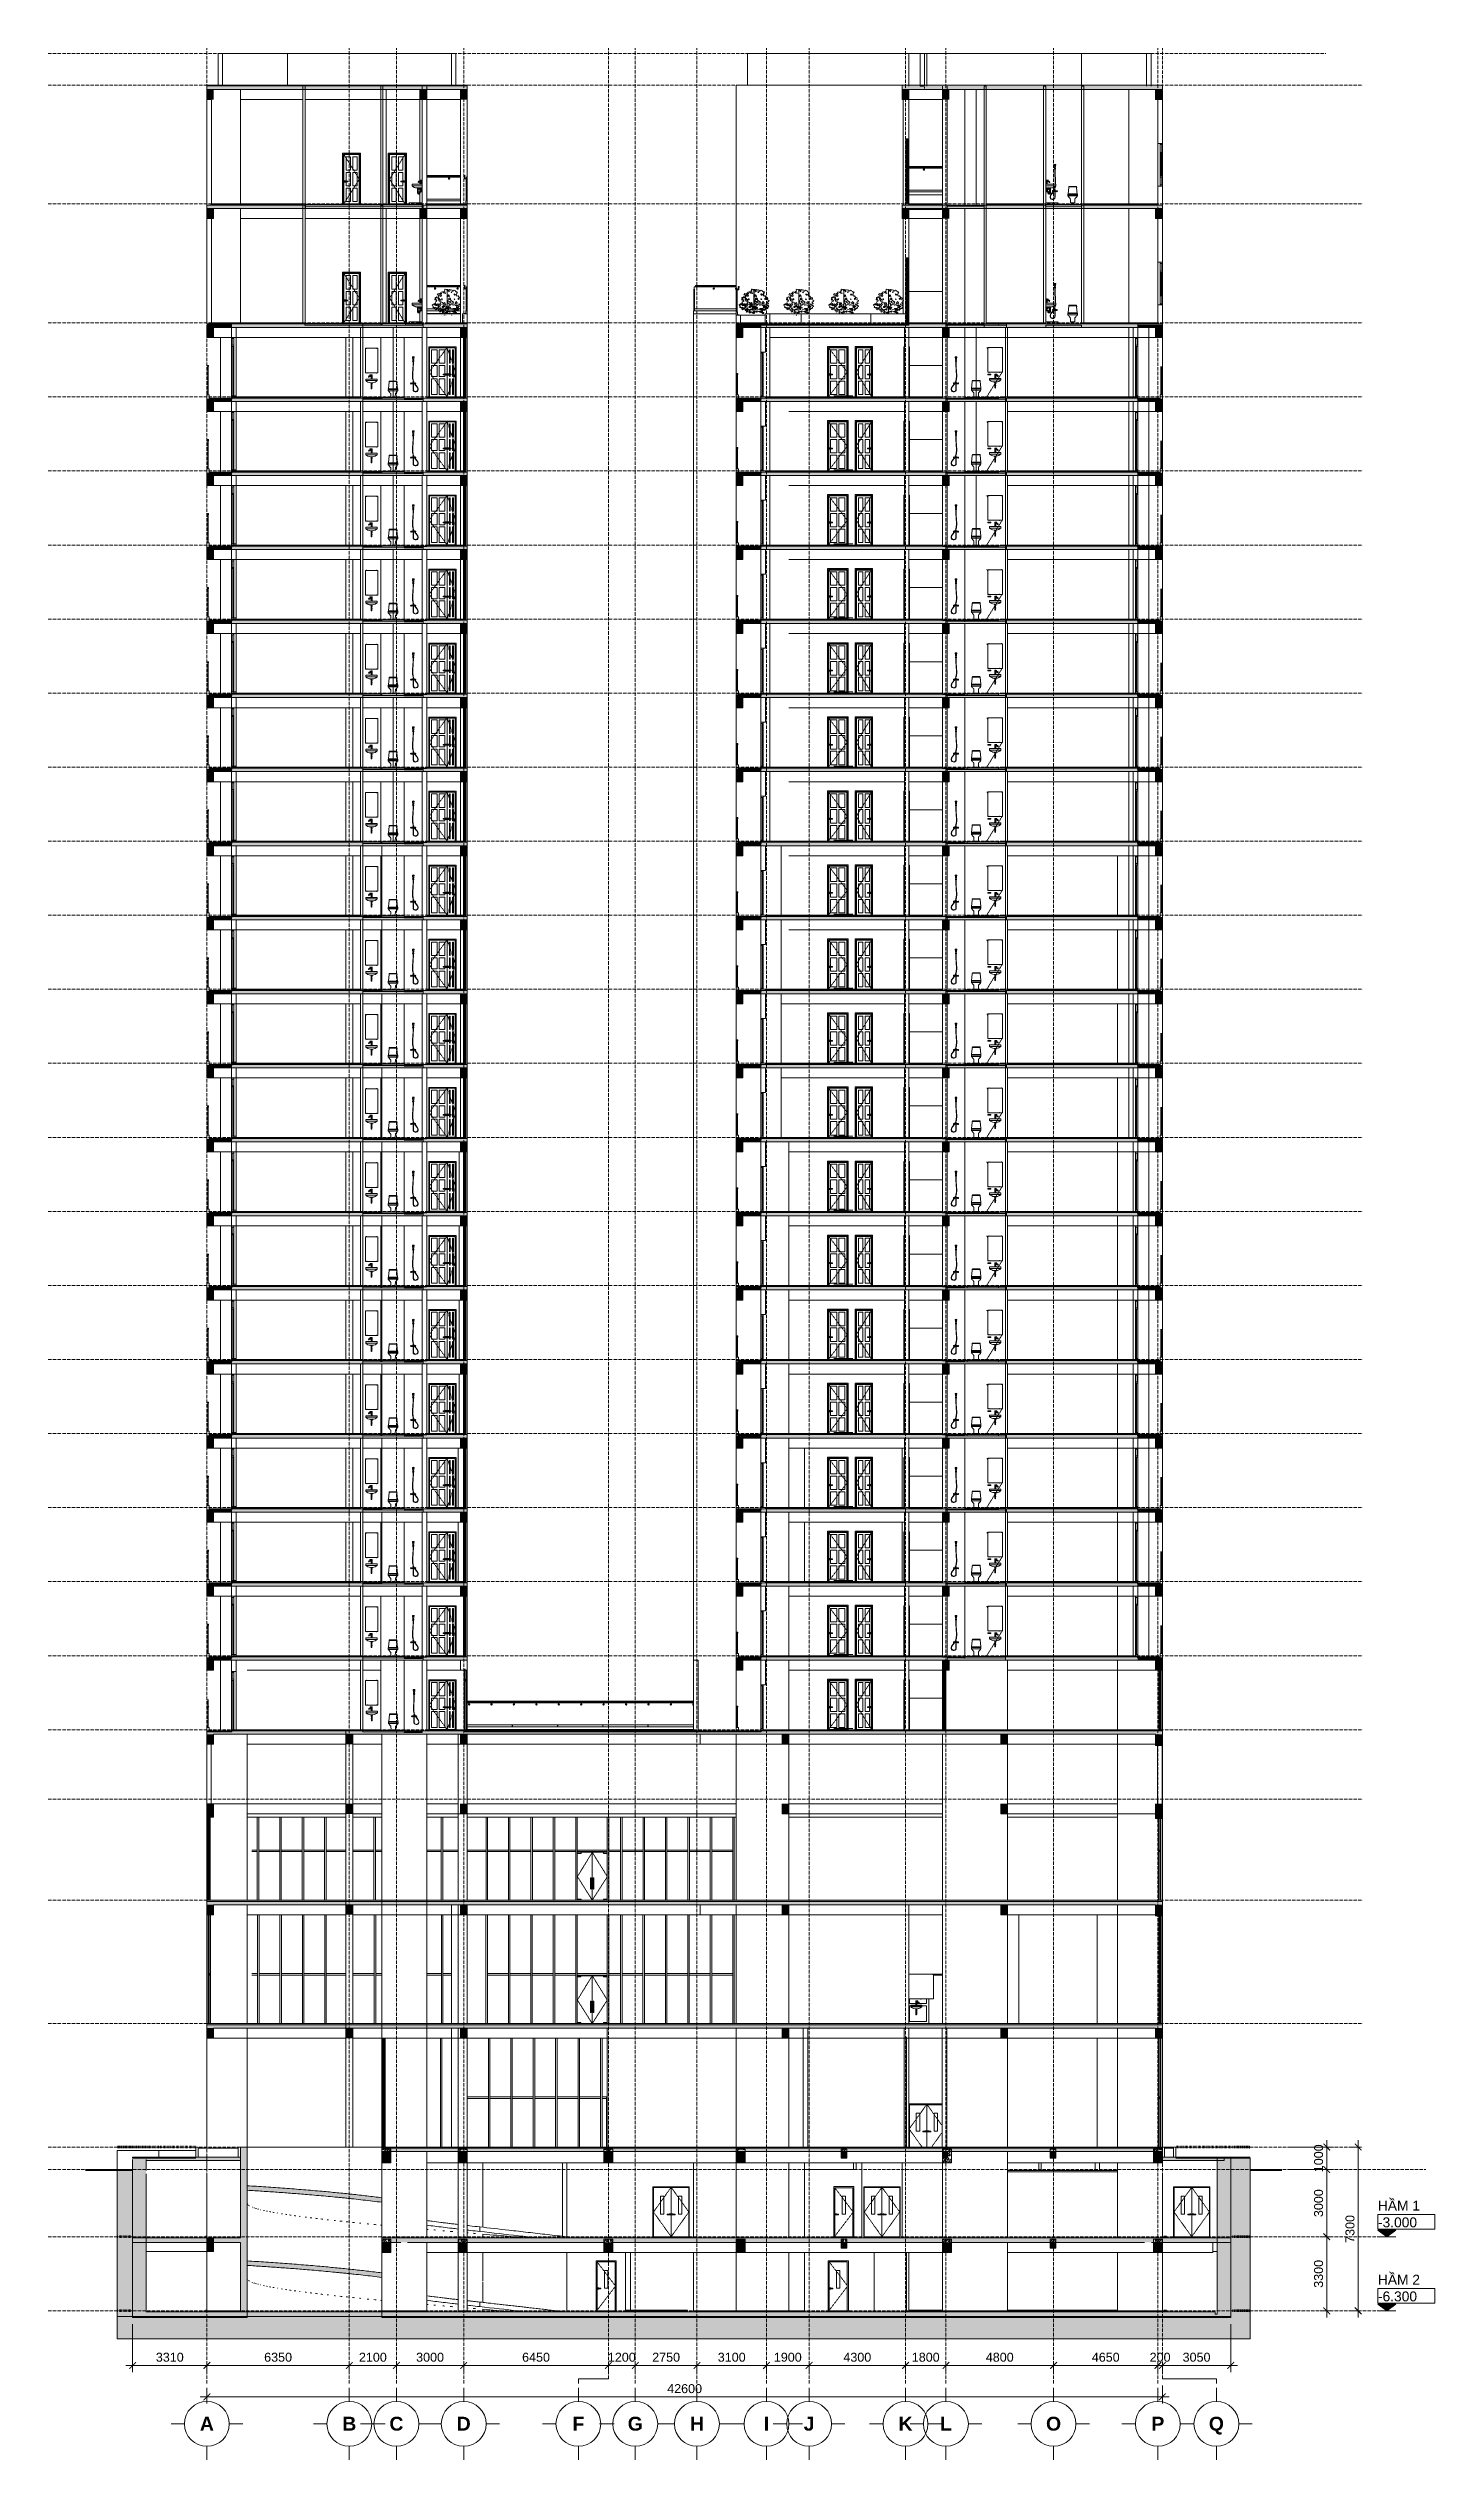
# Model space of a CAD drawing. Header units: millimetres. Extents: x -7075 to 54747, y -13937 to 93540.
import ezdxf

# ---------------------------------------------------------------- set-up
doc = ezdxf.new("R2010")
doc.units = ezdxf.units.MM
for name, pattern in [('ALB-RD1', [9, 0, -2, 0, -2, 3, -2]), ('CGXD', [18, 4, -2, 4, -2, 4, -2]), ('Dash 1_16_', [3.175, 1.5875, -1.5875]), ('Grid Line', [4.2, 3, -0.6, 0, -0.6])]:
    doc.linetypes.add(name, pattern=pattern)
for name, color, linetype, lineweight in [('A-DETL-GENF', 31, 'Continuous', 5), ('A-DOOR', 31, 'Continuous', 5), ('A-DOOR-GLAZ', 152, 'Continuous', 5), ('A-FLOR-HRAL', 41, 'Continuous', 5), ('A-FLOR-MCUT', 3, 'Continuous', 9), ('A-GLAZ-CWMG', 55, 'Continuous', 5), ('CUA', 31, 'Continuous', 9), ('DIM', 1, 'Continuous', 5), ('Duong Ranh', 83, 'CGXD', 50), ('G-IMPT', 8, 'Continuous', 5), ('KH', 6, 'Continuous', 5), ('KINH', 152, 'Continuous', 5), ('L-SITE', 91, 'Continuous', 5), ('MOC RANH', 83, 'ALB-RD1', 100), ('NET CAT', 3, 'Continuous', 5), ('NET CATConcrete', 3, 'Continuous', 5), ('NET THAY 1', 41, 'Continuous', 5), ('NET THAY 2', 55, 'Continuous', 5), ('NET-CAT', 3, 'Continuous', 15), ('NET-THAY', 2, 'Continuous', 9), ('THIET BI', 44, 'Continuous', 5), ('THIET-BI', 44, 'Continuous', 5), ('TRUC', 225, 'Continuous', 5)]:
    doc.layers.add(name, color=color, linetype=linetype, lineweight=lineweight)
doc.styles.add('Arial', font='arial_0.ttf', dxfattribs={"height": 440})
doc.styles.add('Arial_B', font='arialbd_0.ttf', dxfattribs={"height": 619.047619})
doc.styles.add('TA1', font='arial_0.ttf')
doc.dimstyles.new('D_200_KTx2', dxfattribs={"dimtxt": 400, "dimasz": 300, "dimexe": 300, "dimexo": 300, "dimgap": 160, "dimtad": 1, "dimdec": 0, "dimzin": 9, "dimtxsty": 'TA1', "dimblk": 'ARCHTICK', "dimcen": 1, "dimdle": 300, "dimclrd": 256, "dimclre": 256, "dimclrt": 7, "dimadec": 0, "dimazin": 0, "dimtfac": 1, "dimtdec": 0, "dimtix": 1, "dimtmove": 1, "dimatfit": 3, "dimldrblk": 'ARCHTICK', "dimfxl": 0, "dimtolj": 1, "dimtzin": 0, "dimlwd": -1, "dimlwe": -1, "dimarcsym": 0})
pattern_1 = [(45, (19331.55, 39800), (-476.246, 476.246), []), (45, (19426.8, 39800), (-476.246, 476.246), []), (45, (19236.3, 39800), (-476.246, 476.246), []), (45, (19712.55, 39800), (-476.246, 476.246), []), (45, (19807.8, 39800), (-476.246, 476.246), []), (0, (19617.3, 39895.25), (0, 952.5), [95.25, -857.25]), (0, (19712.55, 39990.5), (0, 952.5), [95.25, -857.25]), (45, (19617.3, 39895.25), (0, 952.491), [134.683, -1212.342]), (45, (19712.55, 39895.25), (0, 952.491), [134.684, -1212.342]), (0, (19617.3, 39895.25), (0, 952.5), [95.25, -857.25]), (90, (19141.05, 39895.25), (-952.5, 6e-14), [95.25, -857.25]), (90, (19236.3, 39895.25), (-952.5, 6e-14), [190.5, -762]), (45, (19141.05, 39990.5), (0, 952.491), [134.684, -1212.342]), (90, (19998.3, 40181), (-952.5, 6e-14), [95.25, -857.25]), (0, (19903.05, 40181), (0, 952.5), [95.25, -857.25]), (45, (19903.05, 40181), (0, 952.491), [134.683, -1212.342]), (0, (20093.55, 39895.25), (0, 952.5), [95.25, -857.25]), (0, (20093.55, 40371.5), (0, 952.5), [95.25, -857.25]), (90, (20284.05, 40466.75), (-952.5, 6e-14), [95.25, -857.25]), (45, (20093.55, 40371.5), (0, 952.491), [269.367, -1077.659]), (45, (20188.8, 40371.5), (0, 952.491), [134.684, -1212.342]), (45, (20379.3, 40562), (0, 952.491), [134.684, -1212.342]), (0, (20379.3, 40657.25), (0, 952.5), [95.25, -857.25]), (90, (20379.3, 40562), (-952.5, 6e-14), [95.25, -857.25]), (0, (19712.55, 40562), (0, 952.5), [95.25, -857.25]), (0, (19903.05, 40657.25), (0, 952.5), [95.25, -857.25]), (90, (19807.8, 40562), (-952.5, 6e-14), [95.25, -857.25]), (90, (19903.05, 40562), (-952.5, 6e-14), [95.25, -857.25]), (45, (19712.55, 40562), (0, 952.491), [134.684, -1212.342]), (45, (19903.05, 40562), (0, 952.491), [134.684, -1212.342]), (135, (19355.3, 40014.8), (-952.491, 6e-14), [134.684, -1212.342]), (135, (19474.4, 40133.4), (-952.491, 6e-14), [134.684, -1212.342]), (135, (19545.86, 40204.8), (-952.491, 6e-14), [134.683, -1212.342]), (135, (19569.7, 40228.6), (-952.491, 6e-14), [134.683, -1212.342]), (135, (19617.3, 40276.25), (-952.491, 6e-14), [134.683, -1212.342]), (135, (19641.1, 40300.06), (-952.491, 6e-14), [134.683, -1212.342]), (135, (19712.55, 40371.5), (-952.491, 6e-14), [134.683, -1212.342]), (135, (19760.2, 40419.1), (-952.491, 6e-14), [134.683, -1212.342]), (45, (19355.3, 40014.8), (0, 952.491), [95.25, -1251.776]), (45, (19474.4, 40133.4), (0, 952.491), [67.361, -1279.665]), (45, (19641.1, 40300.06), (0, 952.491), [67.361, -1279.665]), (45, (19545.86, 40395.3), (0, 952.491), [67.361, -1279.665]), (45, (19712.55, 40371.5), (0, 952.491), [67.361, -1279.665]), (45, (19617.3, 40466.75), (0, 952.491), [67.361, -1279.665]), (0, (19260.5, 40109.5), (0, 952.5), [190.043, -762.457]), (0, (19474.4, 40323.9), (0, 952.5), [95.25, -857.25])]
pattern_2 = [(50, (19236.3, 39800), (1457.472, -127.512), [152.4, -1676.4]), (355, (19236.3, 39800), (-281.942, 1528.454), [121.92, -1341.12]), (100.451, (19357.8, 39789.4), (1175.54, 1400.933), [129.52, -1424.72]), (46.184, (19236.3, 40206.4), (2168.63, -336.34), [228.6, -2514.6]), (96.636, (19417, 40178.4), (1899.22, 1979.42), [194.28, -2137.08]), (351.184, (19236.3, 40206.4), (1899.24, 1979.4), [182.88, -2011.68]), (21, (19439.5, 40104.8), (1212.915, -818.121), [152.4, -1676.4]), (326, (19439.5, 40104.8), (494.417, 1473.504), [121.92, -1341.12]), (71.451, (19540.6, 40036.6), (1707.337, 655.37), [129.52, -1424.72]), (37.5, (19236.3, 39800), (24.7094, 676.44), [67.056, -1257.808, 67.056, -1294.384, -1346.2]), (37.5, (19236.3, 39800), (24.7094, 676.44), [-2686.304, 67.056, -1279.144]), (7.5, (19236.3, 39800), (534.558, 801.444), [67.056, -709.168, 67.056, -1227.328, -513.08]), (7.5, (19236.3, 39800), (534.558, 801.444), [-2070.608, 67.056, -446.024]), (327.5, (18783.16, 39800), (1084.7275, -45.831), [67.056, -440.944, 67.056, -1517.904, -2103.12]), (327.5, (18783.16, 39800), (1084.7275, -45.831), [-2092.96, 67.056, -2036.064]), (317.5, (18580, 39800), (1185.035, 203.414), [67.056, -593.344, 67.056, -985.52, -1493.52]), (317.5, (18580, 39800), (1185.035, 203.414), [-1712.976, 67.056, -1426.464])]
pattern_3 = [(0, (19236.3, 39800), (1625.6, 406.4), [67.056, -1152.144, 67.056, -1152.144, -6502.4]), (0, (19236.3, 39800), (1625.6, 406.4), [-2438.4, 67.056, -2371.344, 67.056, -1152.144, -2844.8]), (0, (19236.3, 39800), (1625.6, 406.4), [-6096, 67.056, -745.744, 67.056, -1964.944]), (120, (19845.9, 40003.2), (-1164.7527, 1204.611), [67.056, -1152.144, 67.056, -7654.544]), (120, (19845.9, 40003.2), (-1164.7527, 1204.611), [-1286.256, -1152.144, 67.056, -2371.344, -4064]), (120, (19845.9, 40003.2), (-1164.7527, 1204.611), [-4876.8, 67.056, -1152.144, 67.056, -2777.744]), (120, (19845.9, 40003.2), (-1164.7527, 1204.611), [-6163.056, -745.744, 67.056, -1964.944]), (240, (20049.1, 40816), (-460.8473, -1611.011), [67.056, -1152.144, 67.056, -7654.544]), (240, (20049.1, 40816), (-460.8473, -1611.011), [-1286.256, -1152.144, 67.056, -2371.344, -4064]), (240, (20049.1, 40816), (-460.8473, -1611.011), [-4876.8, 67.056, -1152.144, 67.056, -2777.744]), (240, (20049.1, 40816), (-460.8473, -1611.011), [-6163.056, -745.744, 67.056, -1964.944])]
pattern_4 = [(0, (19236.3, 39800), (812.8, 203.2), [67.056, -542.544, 67.056, -542.544, -3251.2]), (0, (19236.3, 39800), (812.8, 203.2), [-1219.2, 67.056, -1152.144, 67.056, -542.544, -1422.4]), (0, (19236.3, 39800), (812.8, 203.2), [-3048, 67.056, -339.344, 67.056, -948.944]), (120, (19541.1, 39901.6), (-582.3764, 602.30545), [67.056, -542.544, 67.056, -3793.744]), (120, (19541.1, 39901.6), (-582.3764, 602.30545), [-676.656, -542.544, 67.056, -1152.144, -2032]), (120, (19541.1, 39901.6), (-582.3764, 602.30545), [-2438.4, 67.056, -542.544, 67.056, -1355.344]), (120, (19541.1, 39901.6), (-582.3764, 602.30545), [-3115.056, -339.344, 67.056, -948.944]), (240, (19642.7, 40308), (-230.4236, -805.50545), [67.056, -542.544, 67.056, -3793.744]), (240, (19642.7, 40308), (-230.4236, -805.50545), [-676.656, -542.544, 67.056, -1152.144, -2032]), (240, (19642.7, 40308), (-230.4236, -805.50545), [-2438.4, 67.056, -542.544, 67.056, -1355.344]), (240, (19642.7, 40308), (-230.4236, -805.50545), [-3115.056, -339.344, 67.056, -948.944])]
pattern_5 = [(50, (19236.3, 43100), (1457.47, -127.51), [152.4, -1676.4]), (355, (19236.3, 43100), (-281.94, 1528.454), [121.92, -1341.12]), (100.451, (19357.8, 43089.4), (1175.54, 1400.93), [129.52, -1424.72]), (46.184, (19236.3, 43506.4), (2168.63, -336.34), [228.6, -2514.6]), (96.636, (19417, 43478.4), (1899.22, 1979.42), [194.28, -2137.08]), (351.184, (19236.3, 43506.4), (1899.24, 1979.4), [182.88, -2011.68]), (21, (19439.5, 43404.8), (1212.915, -818.12), [152.4, -1676.4]), (326, (19439.5, 43404.8), (494.42, 1473.504), [121.92, -1341.12]), (71.451, (19540.6, 43336.6), (1707.34, 655.37), [129.52, -1424.72]), (37.5, (19236.3, 43100), (24.709, 676.44), [67.056, -1257.808, 67.056, -1294.384, -1346.2]), (37.5, (19236.3, 43100), (24.709, 676.44), [-2686.304, 67.056, -1279.144]), (7.5, (19236.3, 43100), (534.558, 801.444), [67.056, -709.168, 67.056, -1227.328, -513.08]), (7.5, (19236.3, 43100), (534.558, 801.444), [-2070.61, 67.056, -446.024]), (327.5, (18783.16, 43100), (1084.728, -45.831), [67.056, -440.944, 67.056, -1517.904, -2103.12]), (327.5, (18783.16, 43100), (1084.728, -45.831), [-2092.96, 67.056, -2036.064]), (317.5, (18580, 43100), (1185.035, 203.414), [67.056, -593.344, 67.056, -985.52, -1493.52]), (317.5, (18580, 43100), (1185.035, 203.414), [-1712.976, 67.056, -1426.464])]
pattern_6 = [(0, (19236.3, 43100), (812.8, 203.2), [67.056, -542.544, 67.056, -542.544, -3251.2]), (0, (19236.3, 43100), (812.8, 203.2), [-1219.2, 67.056, -1152.144, 67.056, -542.544, -1422.4]), (0, (19236.3, 43100), (812.8, 203.2), [-3048, 67.056, -339.344, 67.056, -948.944]), (120, (19541.1, 43201.6), (-582.3764, 602.3054), [67.056, -542.544, 67.056, -3793.744]), (120, (19541.1, 43201.6), (-582.3764, 602.3054), [-676.656, -542.544, 67.056, -1152.144, -2032]), (120, (19541.1, 43201.6), (-582.3764, 602.3054), [-2438.4, 67.056, -542.544, 67.056, -1355.344]), (120, (19541.1, 43201.6), (-582.3764, 602.3054), [-3115.056, -339.344, 67.056, -948.944]), (240, (19642.7, 43608), (-230.4236, -805.5054), [67.056, -542.544, 67.056, -3793.744]), (240, (19642.7, 43608), (-230.4236, -805.5054), [-676.656, -542.544, 67.056, -1152.144, -2032]), (240, (19642.7, 43608), (-230.4236, -805.5054), [-2438.4, 67.056, -542.544, 67.056, -1355.344]), (240, (19642.7, 43608), (-230.4236, -805.5054), [-3115.056, -339.344, 67.056, -948.944])]
pattern_7 = [(50, (19236.3, 46400), (1457.47, -127.51), [152.4, -1676.4]), (355, (19236.3, 46400), (-281.94, 1528.454), [121.92, -1341.12]), (100.451, (19357.8, 46389.4), (1175.54, 1400.93), [129.52, -1424.72]), (46.184, (19236.3, 46806.4), (2168.63, -336.34), [228.6, -2514.6]), (96.636, (19417, 46778.4), (1899.22, 1979.42), [194.28, -2137.08]), (351.184, (19236.3, 46806.4), (1899.24, 1979.4), [182.88, -2011.68]), (21, (19439.5, 46704.8), (1212.915, -818.12), [152.4, -1676.4]), (326, (19439.5, 46704.8), (494.42, 1473.504), [121.92, -1341.12]), (71.451, (19540.6, 46636.6), (1707.34, 655.37), [129.52, -1424.72]), (37.5, (19236.3, 46400), (24.709, 676.44), [67.056, -1257.808, 67.056, -1294.384, -1346.2]), (37.5, (19236.3, 46400), (24.709, 676.44), [-2686.304, 67.056, -1279.144]), (7.5, (19236.3, 46400), (534.558, 801.444), [67.056, -709.168, 67.056, -1227.328, -513.08]), (7.5, (19236.3, 46400), (534.558, 801.444), [-2070.61, 67.056, -446.024]), (327.5, (18783.16, 46400), (1084.728, -45.831), [67.056, -440.944, 67.056, -1517.904, -2103.12]), (327.5, (18783.16, 46400), (1084.728, -45.831), [-2092.96, 67.056, -2036.064]), (317.5, (18580, 46400), (1185.035, 203.414), [67.056, -593.344, 67.056, -985.52, -1493.52]), (317.5, (18580, 46400), (1185.035, 203.414), [-1712.976, 67.056, -1426.464])]
pattern_8 = [(0, (19236.3, 46400), (812.8, 203.2), [67.056, -542.544, 67.056, -542.544, -3251.2]), (0, (19236.3, 46400), (812.8, 203.2), [-1219.2, 67.056, -1152.144, 67.056, -542.544, -1422.4]), (0, (19236.3, 46400), (812.8, 203.2), [-3048, 67.056, -339.344, 67.056, -948.944]), (120, (19541.1, 46501.6), (-582.3764, 602.3054), [67.056, -542.544, 67.056, -3793.744]), (120, (19541.1, 46501.6), (-582.3764, 602.3054), [-676.656, -542.544, 67.056, -1152.144, -2032]), (120, (19541.1, 46501.6), (-582.3764, 602.3054), [-2438.4, 67.056, -542.544, 67.056, -1355.344]), (120, (19541.1, 46501.6), (-582.3764, 602.3054), [-3115.056, -339.344, 67.056, -948.944]), (240, (19642.7, 46908), (-230.4236, -805.5054), [67.056, -542.544, 67.056, -3793.744]), (240, (19642.7, 46908), (-230.4236, -805.5054), [-676.656, -542.544, 67.056, -1152.144, -2032]), (240, (19642.7, 46908), (-230.4236, -805.5054), [-2438.4, 67.056, -542.544, 67.056, -1355.344]), (240, (19642.7, 46908), (-230.4236, -805.5054), [-3115.056, -339.344, 67.056, -948.944])]
pattern_9 = [(50, (19236.3, 49700), (1457.47, -127.51), [152.4, -1676.4]), (355, (19236.3, 49700), (-281.94, 1528.454), [121.92, -1341.12]), (100.451, (19357.8, 49689.4), (1175.54, 1400.93), [129.52, -1424.72]), (46.184, (19236.3, 50106.4), (2168.63, -336.34), [228.6, -2514.6]), (96.636, (19417, 50078.4), (1899.22, 1979.42), [194.28, -2137.08]), (351.184, (19236.3, 50106.4), (1899.24, 1979.4), [182.88, -2011.68]), (21, (19439.5, 50004.8), (1212.915, -818.12), [152.4, -1676.4]), (326, (19439.5, 50004.8), (494.42, 1473.504), [121.92, -1341.12]), (71.451, (19540.6, 49936.6), (1707.34, 655.37), [129.52, -1424.72]), (37.5, (19236.3, 49700), (24.709, 676.44), [67.056, -1257.808, 67.056, -1294.384, -1346.2]), (37.5, (19236.3, 49700), (24.709, 676.44), [-2686.304, 67.056, -1279.144]), (7.5, (19236.3, 49700), (534.558, 801.444), [67.056, -709.168, 67.056, -1227.328, -513.08]), (7.5, (19236.3, 49700), (534.558, 801.444), [-2070.61, 67.056, -446.024]), (327.5, (18783.16, 49700), (1084.728, -45.831), [67.056, -440.944, 67.056, -1517.904, -2103.12]), (327.5, (18783.16, 49700), (1084.728, -45.831), [-2092.96, 67.056, -2036.064]), (317.5, (18580, 49700), (1185.035, 203.414), [67.056, -593.344, 67.056, -985.52, -1493.52]), (317.5, (18580, 49700), (1185.035, 203.414), [-1712.976, 67.056, -1426.464])]
pattern_10 = [(0, (19236.3, 49700), (812.8, 203.2), [67.056, -542.544, 67.056, -542.544, -3251.2]), (0, (19236.3, 49700), (812.8, 203.2), [-1219.2, 67.056, -1152.144, 67.056, -542.544, -1422.4]), (0, (19236.3, 49700), (812.8, 203.2), [-3048, 67.056, -339.344, 67.056, -948.944]), (120, (19541.1, 49801.6), (-582.3764, 602.3054), [67.056, -542.544, 67.056, -3793.744]), (120, (19541.1, 49801.6), (-582.3764, 602.3054), [-676.656, -542.544, 67.056, -1152.144, -2032]), (120, (19541.1, 49801.6), (-582.3764, 602.3054), [-2438.4, 67.056, -542.544, 67.056, -1355.344]), (120, (19541.1, 49801.6), (-582.3764, 602.3054), [-3115.056, -339.344, 67.056, -948.944]), (240, (19642.7, 50208), (-230.4236, -805.5054), [67.056, -542.544, 67.056, -3793.744]), (240, (19642.7, 50208), (-230.4236, -805.5054), [-676.656, -542.544, 67.056, -1152.144, -2032]), (240, (19642.7, 50208), (-230.4236, -805.5054), [-2438.4, 67.056, -542.544, 67.056, -1355.344]), (240, (19642.7, 50208), (-230.4236, -805.5054), [-3115.056, -339.344, 67.056, -948.944])]
pattern_11 = [(50, (19236.3, 53000), (1457.47, -127.51), [152.4, -1676.4]), (355, (19236.3, 53000), (-281.94, 1528.454), [121.92, -1341.12]), (100.451, (19357.8, 52989.4), (1175.54, 1400.93), [129.52, -1424.72]), (46.184, (19236.3, 53406.4), (2168.63, -336.34), [228.6, -2514.6]), (96.636, (19417, 53378.4), (1899.22, 1979.42), [194.28, -2137.08]), (351.184, (19236.3, 53406.4), (1899.24, 1979.4), [182.88, -2011.68]), (21, (19439.5, 53304.8), (1212.915, -818.12), [152.4, -1676.4]), (326, (19439.5, 53304.8), (494.42, 1473.504), [121.92, -1341.12]), (71.451, (19540.6, 53236.6), (1707.34, 655.37), [129.52, -1424.72]), (37.5, (19236.3, 53000), (24.709, 676.44), [67.056, -1257.808, 67.056, -1294.384, -1346.2]), (37.5, (19236.3, 53000), (24.709, 676.44), [-2686.304, 67.056, -1279.144]), (7.5, (19236.3, 53000), (534.558, 801.444), [67.056, -709.168, 67.056, -1227.328, -513.08]), (7.5, (19236.3, 53000), (534.558, 801.444), [-2070.61, 67.056, -446.024]), (327.5, (18783.16, 53000), (1084.728, -45.831), [67.056, -440.944, 67.056, -1517.904, -2103.12]), (327.5, (18783.16, 53000), (1084.728, -45.831), [-2092.96, 67.056, -2036.064]), (317.5, (18580, 53000), (1185.035, 203.414), [67.056, -593.344, 67.056, -985.52, -1493.52]), (317.5, (18580, 53000), (1185.035, 203.414), [-1712.976, 67.056, -1426.464])]
pattern_12 = [(0, (19236.3, 53000), (812.8, 203.2), [67.056, -542.544, 67.056, -542.544, -3251.2]), (0, (19236.3, 53000), (812.8, 203.2), [-1219.2, 67.056, -1152.144, 67.056, -542.544, -1422.4]), (0, (19236.3, 53000), (812.8, 203.2), [-3048, 67.056, -339.344, 67.056, -948.944]), (120, (19541.1, 53101.6), (-582.3764, 602.3054), [67.056, -542.544, 67.056, -3793.744]), (120, (19541.1, 53101.6), (-582.3764, 602.3054), [-676.656, -542.544, 67.056, -1152.144, -2032]), (120, (19541.1, 53101.6), (-582.3764, 602.3054), [-2438.4, 67.056, -542.544, 67.056, -1355.344]), (120, (19541.1, 53101.6), (-582.3764, 602.3054), [-3115.056, -339.344, 67.056, -948.944]), (240, (19642.7, 53508), (-230.4236, -805.5054), [67.056, -542.544, 67.056, -3793.744]), (240, (19642.7, 53508), (-230.4236, -805.5054), [-676.656, -542.544, 67.056, -1152.144, -2032]), (240, (19642.7, 53508), (-230.4236, -805.5054), [-2438.4, 67.056, -542.544, 67.056, -1355.344]), (240, (19642.7, 53508), (-230.4236, -805.5054), [-3115.056, -339.344, 67.056, -948.944])]
pattern_13 = [(50, (19236.3, 56300), (1457.47, -127.51), [152.4, -1676.4]), (355, (19236.3, 56300), (-281.94, 1528.454), [121.92, -1341.12]), (100.451, (19357.8, 56289.4), (1175.54, 1400.93), [129.52, -1424.72]), (46.184, (19236.3, 56706.4), (2168.63, -336.34), [228.6, -2514.6]), (96.636, (19417, 56678.4), (1899.22, 1979.42), [194.28, -2137.08]), (351.184, (19236.3, 56706.4), (1899.24, 1979.4), [182.88, -2011.68]), (21, (19439.5, 56604.8), (1212.915, -818.12), [152.4, -1676.4]), (326, (19439.5, 56604.8), (494.42, 1473.504), [121.92, -1341.12]), (71.451, (19540.6, 56536.6), (1707.34, 655.37), [129.52, -1424.72]), (37.5, (19236.3, 56300), (24.709, 676.44), [67.056, -1257.808, 67.056, -1294.384, -1346.2]), (37.5, (19236.3, 56300), (24.709, 676.44), [-2686.304, 67.056, -1279.144]), (7.5, (19236.3, 56300), (534.558, 801.444), [67.056, -709.168, 67.056, -1227.328, -513.08]), (7.5, (19236.3, 56300), (534.558, 801.444), [-2070.61, 67.056, -446.024]), (327.5, (18783.16, 56300), (1084.728, -45.831), [67.056, -440.944, 67.056, -1517.904, -2103.12]), (327.5, (18783.16, 56300), (1084.728, -45.831), [-2092.96, 67.056, -2036.064]), (317.5, (18580, 56300), (1185.035, 203.414), [67.056, -593.344, 67.056, -985.52, -1493.52]), (317.5, (18580, 56300), (1185.035, 203.414), [-1712.976, 67.056, -1426.464])]
pattern_14 = [(0, (19236.3, 56300), (812.8, 203.2), [67.056, -542.544, 67.056, -542.544, -3251.2]), (0, (19236.3, 56300), (812.8, 203.2), [-1219.2, 67.056, -1152.144, 67.056, -542.544, -1422.4]), (0, (19236.3, 56300), (812.8, 203.2), [-3048, 67.056, -339.344, 67.056, -948.944]), (120, (19541.1, 56401.6), (-582.3764, 602.3054), [67.056, -542.544, 67.056, -3793.744]), (120, (19541.1, 56401.6), (-582.3764, 602.3054), [-676.656, -542.544, 67.056, -1152.144, -2032]), (120, (19541.1, 56401.6), (-582.3764, 602.3054), [-2438.4, 67.056, -542.544, 67.056, -1355.344]), (120, (19541.1, 56401.6), (-582.3764, 602.3054), [-3115.056, -339.344, 67.056, -948.944]), (240, (19642.7, 56808), (-230.4236, -805.5054), [67.056, -542.544, 67.056, -3793.744]), (240, (19642.7, 56808), (-230.4236, -805.5054), [-676.656, -542.544, 67.056, -1152.144, -2032]), (240, (19642.7, 56808), (-230.4236, -805.5054), [-2438.4, 67.056, -542.544, 67.056, -1355.344]), (240, (19642.7, 56808), (-230.4236, -805.5054), [-3115.056, -339.344, 67.056, -948.944])]
pattern_15 = [(50, (19236.3, 59600), (1457.47, -127.51), [152.4, -1676.4]), (355, (19236.3, 59600), (-281.94, 1528.454), [121.92, -1341.12]), (100.451, (19357.8, 59589.4), (1175.54, 1400.93), [129.52, -1424.72]), (46.184, (19236.3, 60006.4), (2168.63, -336.34), [228.6, -2514.6]), (96.636, (19417, 59978.4), (1899.22, 1979.42), [194.28, -2137.08]), (351.184, (19236.3, 60006.4), (1899.24, 1979.4), [182.88, -2011.68]), (21, (19439.5, 59904.8), (1212.915, -818.12), [152.4, -1676.4]), (326, (19439.5, 59904.8), (494.42, 1473.504), [121.92, -1341.12]), (71.451, (19540.6, 59836.6), (1707.34, 655.37), [129.52, -1424.72]), (37.5, (19236.3, 59600), (24.709, 676.44), [67.056, -1257.808, 67.056, -1294.384, -1346.2]), (37.5, (19236.3, 59600), (24.709, 676.44), [-2686.304, 67.056, -1279.144]), (7.5, (19236.3, 59600), (534.558, 801.444), [67.056, -709.168, 67.056, -1227.328, -513.08]), (7.5, (19236.3, 59600), (534.558, 801.444), [-2070.61, 67.056, -446.024]), (327.5, (18783.16, 59600), (1084.728, -45.831), [67.056, -440.944, 67.056, -1517.904, -2103.12]), (327.5, (18783.16, 59600), (1084.728, -45.831), [-2092.96, 67.056, -2036.064]), (317.5, (18580, 59600), (1185.035, 203.414), [67.056, -593.344, 67.056, -985.52, -1493.52]), (317.5, (18580, 59600), (1185.035, 203.414), [-1712.976, 67.056, -1426.464])]
pattern_16 = [(0, (19236.3, 59600), (812.8, 203.2), [67.056, -542.544, 67.056, -542.544, -3251.2]), (0, (19236.3, 59600), (812.8, 203.2), [-1219.2, 67.056, -1152.144, 67.056, -542.544, -1422.4]), (0, (19236.3, 59600), (812.8, 203.2), [-3048, 67.056, -339.344, 67.056, -948.944]), (120, (19541.1, 59701.6), (-582.3764, 602.3054), [67.056, -542.544, 67.056, -3793.744]), (120, (19541.1, 59701.6), (-582.3764, 602.3054), [-676.656, -542.544, 67.056, -1152.144, -2032]), (120, (19541.1, 59701.6), (-582.3764, 602.3054), [-2438.4, 67.056, -542.544, 67.056, -1355.344]), (120, (19541.1, 59701.6), (-582.3764, 602.3054), [-3115.056, -339.344, 67.056, -948.944]), (240, (19642.7, 60108), (-230.4236, -805.5054), [67.056, -542.544, 67.056, -3793.744]), (240, (19642.7, 60108), (-230.4236, -805.5054), [-676.656, -542.544, 67.056, -1152.144, -2032]), (240, (19642.7, 60108), (-230.4236, -805.5054), [-2438.4, 67.056, -542.544, 67.056, -1355.344]), (240, (19642.7, 60108), (-230.4236, -805.5054), [-3115.056, -339.344, 67.056, -948.944])]
pattern_17 = [(50, (19236.3, 62900), (1457.47, -127.51), [152.4, -1676.4]), (355, (19236.3, 62900), (-281.94, 1528.454), [121.92, -1341.12]), (100.451, (19357.8, 62889.4), (1175.54, 1400.93), [129.52, -1424.72]), (46.184, (19236.3, 63306.4), (2168.63, -336.34), [228.6, -2514.6]), (96.636, (19417, 63278.4), (1899.22, 1979.42), [194.28, -2137.08]), (351.184, (19236.3, 63306.4), (1899.24, 1979.4), [182.88, -2011.68]), (21, (19439.5, 63204.8), (1212.915, -818.12), [152.4, -1676.4]), (326, (19439.5, 63204.8), (494.42, 1473.504), [121.92, -1341.12]), (71.451, (19540.6, 63136.6), (1707.34, 655.37), [129.52, -1424.72]), (37.5, (19236.3, 62900), (24.709, 676.44), [67.056, -1257.808, 67.056, -1294.384, -1346.2]), (37.5, (19236.3, 62900), (24.709, 676.44), [-2686.304, 67.056, -1279.144]), (7.5, (19236.3, 62900), (534.558, 801.444), [67.056, -709.168, 67.056, -1227.328, -513.08]), (7.5, (19236.3, 62900), (534.558, 801.444), [-2070.61, 67.056, -446.024]), (327.5, (18783.16, 62900), (1084.728, -45.831), [67.056, -440.944, 67.056, -1517.904, -2103.12]), (327.5, (18783.16, 62900), (1084.728, -45.831), [-2092.96, 67.056, -2036.064]), (317.5, (18580, 62900), (1185.035, 203.414), [67.056, -593.344, 67.056, -985.52, -1493.52]), (317.5, (18580, 62900), (1185.035, 203.414), [-1712.976, 67.056, -1426.464])]
pattern_18 = [(0, (19236.3, 62900), (812.8, 203.2), [67.056, -542.544, 67.056, -542.544, -3251.2]), (0, (19236.3, 62900), (812.8, 203.2), [-1219.2, 67.056, -1152.144, 67.056, -542.544, -1422.4]), (0, (19236.3, 62900), (812.8, 203.2), [-3048, 67.056, -339.344, 67.056, -948.944]), (120, (19541.1, 63001.6), (-582.3764, 602.3054), [67.056, -542.544, 67.056, -3793.744]), (120, (19541.1, 63001.6), (-582.3764, 602.3054), [-676.656, -542.544, 67.056, -1152.144, -2032]), (120, (19541.1, 63001.6), (-582.3764, 602.3054), [-2438.4, 67.056, -542.544, 67.056, -1355.344]), (120, (19541.1, 63001.6), (-582.3764, 602.3054), [-3115.056, -339.344, 67.056, -948.944]), (240, (19642.7, 63408), (-230.4236, -805.5054), [67.056, -542.544, 67.056, -3793.744]), (240, (19642.7, 63408), (-230.4236, -805.5054), [-676.656, -542.544, 67.056, -1152.144, -2032]), (240, (19642.7, 63408), (-230.4236, -805.5054), [-2438.4, 67.056, -542.544, 67.056, -1355.344]), (240, (19642.7, 63408), (-230.4236, -805.5054), [-3115.056, -339.344, 67.056, -948.944])]
pattern_19 = [(50, (19236.3, 66200), (1457.47, -127.51), [152.4, -1676.4]), (355, (19236.3, 66200), (-281.94, 1528.454), [121.92, -1341.12]), (100.451, (19357.8, 66189.4), (1175.54, 1400.93), [129.52, -1424.72]), (46.184, (19236.3, 66606.4), (2168.63, -336.34), [228.6, -2514.6]), (96.636, (19417, 66578.4), (1899.22, 1979.42), [194.28, -2137.08]), (351.184, (19236.3, 66606.4), (1899.24, 1979.4), [182.88, -2011.68]), (21, (19439.5, 66504.8), (1212.915, -818.12), [152.4, -1676.4]), (326, (19439.5, 66504.8), (494.42, 1473.504), [121.92, -1341.12]), (71.451, (19540.6, 66436.6), (1707.34, 655.37), [129.52, -1424.72]), (37.5, (19236.3, 66200), (24.709, 676.44), [67.056, -1257.808, 67.056, -1294.384, -1346.2]), (37.5, (19236.3, 66200), (24.709, 676.44), [-2686.304, 67.056, -1279.144]), (7.5, (19236.3, 66200), (534.558, 801.444), [67.056, -709.168, 67.056, -1227.328, -513.08]), (7.5, (19236.3, 66200), (534.558, 801.444), [-2070.61, 67.056, -446.024]), (327.5, (18783.16, 66200), (1084.728, -45.831), [67.056, -440.944, 67.056, -1517.904, -2103.12]), (327.5, (18783.16, 66200), (1084.728, -45.831), [-2092.96, 67.056, -2036.064]), (317.5, (18580, 66200), (1185.035, 203.414), [67.056, -593.344, 67.056, -985.52, -1493.52]), (317.5, (18580, 66200), (1185.035, 203.414), [-1712.976, 67.056, -1426.464])]
pattern_20 = [(0, (19236.3, 66200), (812.8, 203.2), [67.056, -542.544, 67.056, -542.544, -3251.2]), (0, (19236.3, 66200), (812.8, 203.2), [-1219.2, 67.056, -1152.144, 67.056, -542.544, -1422.4]), (0, (19236.3, 66200), (812.8, 203.2), [-3048, 67.056, -339.344, 67.056, -948.944]), (120, (19541.1, 66301.6), (-582.3764, 602.3054), [67.056, -542.544, 67.056, -3793.744]), (120, (19541.1, 66301.6), (-582.3764, 602.3054), [-676.656, -542.544, 67.056, -1152.144, -2032]), (120, (19541.1, 66301.6), (-582.3764, 602.3054), [-2438.4, 67.056, -542.544, 67.056, -1355.344]), (120, (19541.1, 66301.6), (-582.3764, 602.3054), [-3115.056, -339.344, 67.056, -948.944]), (240, (19642.7, 66708), (-230.4236, -805.5054), [67.056, -542.544, 67.056, -3793.744]), (240, (19642.7, 66708), (-230.4236, -805.5054), [-676.656, -542.544, 67.056, -1152.144, -2032]), (240, (19642.7, 66708), (-230.4236, -805.5054), [-2438.4, 67.056, -542.544, 67.056, -1355.344]), (240, (19642.7, 66708), (-230.4236, -805.5054), [-3115.056, -339.344, 67.056, -948.944])]
pattern_21 = [(50, (19236.3, 69500), (1457.47, -127.51), [152.4, -1676.4]), (355, (19236.3, 69500), (-281.94, 1528.454), [121.92, -1341.12]), (100.451, (19357.8, 69489.4), (1175.54, 1400.93), [129.52, -1424.72]), (46.184, (19236.3, 69906.4), (2168.63, -336.34), [228.6, -2514.6]), (96.636, (19417, 69878.4), (1899.22, 1979.42), [194.28, -2137.08]), (351.184, (19236.3, 69906.4), (1899.24, 1979.4), [182.88, -2011.68]), (21, (19439.5, 69804.8), (1212.915, -818.12), [152.4, -1676.4]), (326, (19439.5, 69804.8), (494.42, 1473.504), [121.92, -1341.12]), (71.451, (19540.6, 69736.6), (1707.34, 655.37), [129.52, -1424.72]), (37.5, (19236.3, 69500), (24.709, 676.44), [67.056, -1257.808, 67.056, -1294.384, -1346.2]), (37.5, (19236.3, 69500), (24.709, 676.44), [-2686.304, 67.056, -1279.144]), (7.5, (19236.3, 69500), (534.558, 801.444), [67.056, -709.168, 67.056, -1227.328, -513.08]), (7.5, (19236.3, 69500), (534.558, 801.444), [-2070.61, 67.056, -446.024]), (327.5, (18783.16, 69500), (1084.728, -45.831), [67.056, -440.944, 67.056, -1517.904, -2103.12]), (327.5, (18783.16, 69500), (1084.728, -45.831), [-2092.96, 67.056, -2036.064]), (317.5, (18580, 69500), (1185.035, 203.414), [67.056, -593.344, 67.056, -985.52, -1493.52]), (317.5, (18580, 69500), (1185.035, 203.414), [-1712.976, 67.056, -1426.464])]
pattern_22 = [(0, (19236.3, 69500), (812.8, 203.2), [67.056, -542.544, 67.056, -542.544, -3251.2]), (0, (19236.3, 69500), (812.8, 203.2), [-1219.2, 67.056, -1152.144, 67.056, -542.544, -1422.4]), (0, (19236.3, 69500), (812.8, 203.2), [-3048, 67.056, -339.344, 67.056, -948.944]), (120, (19541.1, 69601.6), (-582.3764, 602.3054), [67.056, -542.544, 67.056, -3793.744]), (120, (19541.1, 69601.6), (-582.3764, 602.3054), [-676.656, -542.544, 67.056, -1152.144, -2032]), (120, (19541.1, 69601.6), (-582.3764, 602.3054), [-2438.4, 67.056, -542.544, 67.056, -1355.344]), (120, (19541.1, 69601.6), (-582.3764, 602.3054), [-3115.056, -339.344, 67.056, -948.944]), (240, (19642.7, 70008), (-230.4236, -805.5054), [67.056, -542.544, 67.056, -3793.744]), (240, (19642.7, 70008), (-230.4236, -805.5054), [-676.656, -542.544, 67.056, -1152.144, -2032]), (240, (19642.7, 70008), (-230.4236, -805.5054), [-2438.4, 67.056, -542.544, 67.056, -1355.344]), (240, (19642.7, 70008), (-230.4236, -805.5054), [-3115.056, -339.344, 67.056, -948.944])]
pattern_23 = [(50, (19236.3, 72800), (1457.47, -127.51), [152.4, -1676.4]), (355, (19236.3, 72800), (-281.94, 1528.454), [121.92, -1341.12]), (100.451, (19357.8, 72789.4), (1175.54, 1400.93), [129.52, -1424.72]), (46.184, (19236.3, 73206.4), (2168.63, -336.34), [228.6, -2514.6]), (96.636, (19417, 73178.4), (1899.22, 1979.42), [194.28, -2137.08]), (351.184, (19236.3, 73206.4), (1899.24, 1979.4), [182.88, -2011.68]), (21, (19439.5, 73104.8), (1212.915, -818.12), [152.4, -1676.4]), (326, (19439.5, 73104.8), (494.42, 1473.504), [121.92, -1341.12]), (71.451, (19540.6, 73036.6), (1707.34, 655.37), [129.52, -1424.72]), (37.5, (19236.3, 72800), (24.709, 676.44), [67.056, -1257.808, 67.056, -1294.384, -1346.2]), (37.5, (19236.3, 72800), (24.709, 676.44), [-2686.304, 67.056, -1279.144]), (7.5, (19236.3, 72800), (534.558, 801.444), [67.056, -709.168, 67.056, -1227.328, -513.08]), (7.5, (19236.3, 72800), (534.558, 801.444), [-2070.61, 67.056, -446.024]), (327.5, (18783.16, 72800), (1084.728, -45.831), [67.056, -440.944, 67.056, -1517.904, -2103.12]), (327.5, (18783.16, 72800), (1084.728, -45.831), [-2092.96, 67.056, -2036.064]), (317.5, (18580, 72800), (1185.035, 203.414), [67.056, -593.344, 67.056, -985.52, -1493.52]), (317.5, (18580, 72800), (1185.035, 203.414), [-1712.976, 67.056, -1426.464])]
pattern_24 = [(0, (19236.3, 72800), (812.8, 203.2), [67.056, -542.544, 67.056, -542.544, -3251.2]), (0, (19236.3, 72800), (812.8, 203.2), [-1219.2, 67.056, -1152.144, 67.056, -542.544, -1422.4]), (0, (19236.3, 72800), (812.8, 203.2), [-3048, 67.056, -339.344, 67.056, -948.944]), (120, (19541.1, 72901.6), (-582.3764, 602.3054), [67.056, -542.544, 67.056, -3793.744]), (120, (19541.1, 72901.6), (-582.3764, 602.3054), [-676.656, -542.544, 67.056, -1152.144, -2032]), (120, (19541.1, 72901.6), (-582.3764, 602.3054), [-2438.4, 67.056, -542.544, 67.056, -1355.344]), (120, (19541.1, 72901.6), (-582.3764, 602.3054), [-3115.056, -339.344, 67.056, -948.944]), (240, (19642.7, 73308), (-230.4236, -805.5054), [67.056, -542.544, 67.056, -3793.744]), (240, (19642.7, 73308), (-230.4236, -805.5054), [-676.656, -542.544, 67.056, -1152.144, -2032]), (240, (19642.7, 73308), (-230.4236, -805.5054), [-2438.4, 67.056, -542.544, 67.056, -1355.344]), (240, (19642.7, 73308), (-230.4236, -805.5054), [-3115.056, -339.344, 67.056, -948.944])]
pattern_25 = [(50, (19236.3, 76100), (1457.47, -127.51), [152.4, -1676.4]), (355, (19236.3, 76100), (-281.94, 1528.454), [121.92, -1341.12]), (100.451, (19357.8, 76089.4), (1175.54, 1400.93), [129.52, -1424.72]), (46.184, (19236.3, 76506.4), (2168.63, -336.34), [228.6, -2514.6]), (96.636, (19417, 76478.4), (1899.22, 1979.42), [194.28, -2137.08]), (351.184, (19236.3, 76506.4), (1899.24, 1979.4), [182.88, -2011.68]), (21, (19439.5, 76404.8), (1212.915, -818.12), [152.4, -1676.4]), (326, (19439.5, 76404.8), (494.42, 1473.504), [121.92, -1341.12]), (71.451, (19540.6, 76336.6), (1707.34, 655.37), [129.52, -1424.72]), (37.5, (19236.3, 76100), (24.709, 676.44), [67.056, -1257.808, 67.056, -1294.384, -1346.2]), (37.5, (19236.3, 76100), (24.709, 676.44), [-2686.304, 67.056, -1279.144]), (7.5, (19236.3, 76100), (534.558, 801.444), [67.056, -709.168, 67.056, -1227.328, -513.08]), (7.5, (19236.3, 76100), (534.558, 801.444), [-2070.61, 67.056, -446.024]), (327.5, (18783.16, 76100), (1084.728, -45.831), [67.056, -440.944, 67.056, -1517.904, -2103.12]), (327.5, (18783.16, 76100), (1084.728, -45.831), [-2092.96, 67.056, -2036.064]), (317.5, (18580, 76100), (1185.035, 203.414), [67.056, -593.344, 67.056, -985.52, -1493.52]), (317.5, (18580, 76100), (1185.035, 203.414), [-1712.976, 67.056, -1426.464])]
pattern_26 = [(0, (19236.3, 76100), (812.8, 203.2), [67.056, -542.544, 67.056, -542.544, -3251.2]), (0, (19236.3, 76100), (812.8, 203.2), [-1219.2, 67.056, -1152.144, 67.056, -542.544, -1422.4]), (0, (19236.3, 76100), (812.8, 203.2), [-3048, 67.056, -339.344, 67.056, -948.944]), (120, (19541.1, 76201.6), (-582.3764, 602.3054), [67.056, -542.544, 67.056, -3793.744]), (120, (19541.1, 76201.6), (-582.3764, 602.3054), [-676.656, -542.544, 67.056, -1152.144, -2032]), (120, (19541.1, 76201.6), (-582.3764, 602.3054), [-2438.4, 67.056, -542.544, 67.056, -1355.344]), (120, (19541.1, 76201.6), (-582.3764, 602.3054), [-3115.056, -339.344, 67.056, -948.944]), (240, (19642.7, 76608), (-230.4236, -805.5054), [67.056, -542.544, 67.056, -3793.744]), (240, (19642.7, 76608), (-230.4236, -805.5054), [-676.656, -542.544, 67.056, -1152.144, -2032]), (240, (19642.7, 76608), (-230.4236, -805.5054), [-2438.4, 67.056, -542.544, 67.056, -1355.344]), (240, (19642.7, 76608), (-230.4236, -805.5054), [-3115.056, -339.344, 67.056, -948.944])]
pattern_27 = [(50, (19236.3, 79400), (1457.47, -127.51), [152.4, -1676.4]), (355, (19236.3, 79400), (-281.94, 1528.454), [121.92, -1341.12]), (100.451, (19357.8, 79389.4), (1175.54, 1400.93), [129.52, -1424.72]), (46.184, (19236.3, 79806.4), (2168.63, -336.34), [228.6, -2514.6]), (96.636, (19417, 79778.4), (1899.22, 1979.42), [194.28, -2137.08]), (351.184, (19236.3, 79806.4), (1899.24, 1979.4), [182.88, -2011.68]), (21, (19439.5, 79704.8), (1212.915, -818.12), [152.4, -1676.4]), (326, (19439.5, 79704.8), (494.42, 1473.504), [121.92, -1341.12]), (71.451, (19540.6, 79636.6), (1707.34, 655.37), [129.52, -1424.72]), (37.5, (19236.3, 79400), (24.709, 676.44), [67.056, -1257.808, 67.056, -1294.384, -1346.2]), (37.5, (19236.3, 79400), (24.709, 676.44), [-2686.304, 67.056, -1279.144]), (7.5, (19236.3, 79400), (534.558, 801.444), [67.056, -709.168, 67.056, -1227.328, -513.08]), (7.5, (19236.3, 79400), (534.558, 801.444), [-2070.61, 67.056, -446.024]), (327.5, (18783.16, 79400), (1084.728, -45.831), [67.056, -440.944, 67.056, -1517.904, -2103.12]), (327.5, (18783.16, 79400), (1084.728, -45.831), [-2092.96, 67.056, -2036.064]), (317.5, (18580, 79400), (1185.035, 203.414), [67.056, -593.344, 67.056, -985.52, -1493.52]), (317.5, (18580, 79400), (1185.035, 203.414), [-1712.976, 67.056, -1426.464])]
pattern_28 = [(0, (19236.3, 79400), (812.8, 203.2), [67.056, -542.544, 67.056, -542.544, -3251.2]), (0, (19236.3, 79400), (812.8, 203.2), [-1219.2, 67.056, -1152.144, 67.056, -542.544, -1422.4]), (0, (19236.3, 79400), (812.8, 203.2), [-3048, 67.056, -339.344, 67.056, -948.944]), (120, (19541.1, 79501.6), (-582.3764, 602.3054), [67.056, -542.544, 67.056, -3793.744]), (120, (19541.1, 79501.6), (-582.3764, 602.3054), [-676.656, -542.544, 67.056, -1152.144, -2032]), (120, (19541.1, 79501.6), (-582.3764, 602.3054), [-2438.4, 67.056, -542.544, 67.056, -1355.344]), (120, (19541.1, 79501.6), (-582.3764, 602.3054), [-3115.056, -339.344, 67.056, -948.944]), (240, (19642.7, 79908), (-230.4236, -805.5054), [67.056, -542.544, 67.056, -3793.744]), (240, (19642.7, 79908), (-230.4236, -805.5054), [-676.656, -542.544, 67.056, -1152.144, -2032]), (240, (19642.7, 79908), (-230.4236, -805.5054), [-2438.4, 67.056, -542.544, 67.056, -1355.344]), (240, (19642.7, 79908), (-230.4236, -805.5054), [-3115.056, -339.344, 67.056, -948.944])]
pattern_29 = [(50, (19236.3, 82700), (1457.47, -127.51), [152.4, -1676.4]), (355, (19236.3, 82700), (-281.94, 1528.454), [121.92, -1341.12]), (100.451, (19357.8, 82689.4), (1175.54, 1400.93), [129.52, -1424.72]), (46.184, (19236.3, 83106.4), (2168.63, -336.34), [228.6, -2514.6]), (96.636, (19417, 83078.4), (1899.22, 1979.42), [194.28, -2137.08]), (351.184, (19236.3, 83106.4), (1899.24, 1979.4), [182.88, -2011.68]), (21, (19439.5, 83004.8), (1212.915, -818.12), [152.4, -1676.4]), (326, (19439.5, 83004.8), (494.42, 1473.504), [121.92, -1341.12]), (71.451, (19540.6, 82936.6), (1707.34, 655.37), [129.52, -1424.72]), (37.5, (19236.3, 82700), (24.709, 676.44), [67.056, -1257.808, 67.056, -1294.384, -1346.2]), (37.5, (19236.3, 82700), (24.709, 676.44), [-2686.304, 67.056, -1279.144]), (7.5, (19236.3, 82700), (534.558, 801.444), [67.056, -709.168, 67.056, -1227.328, -513.08]), (7.5, (19236.3, 82700), (534.558, 801.444), [-2070.61, 67.056, -446.024]), (327.5, (18783.16, 82700), (1084.728, -45.831), [67.056, -440.944, 67.056, -1517.904, -2103.12]), (327.5, (18783.16, 82700), (1084.728, -45.831), [-2092.96, 67.056, -2036.064]), (317.5, (18580, 82700), (1185.035, 203.414), [67.056, -593.344, 67.056, -985.52, -1493.52]), (317.5, (18580, 82700), (1185.035, 203.414), [-1712.976, 67.056, -1426.464])]
pattern_30 = [(0, (19236.3, 82700), (812.8, 203.2), [67.056, -542.544, 67.056, -542.544, -3251.2]), (0, (19236.3, 82700), (812.8, 203.2), [-1219.2, 67.056, -1152.144, 67.056, -542.544, -1422.4]), (0, (19236.3, 82700), (812.8, 203.2), [-3048, 67.056, -339.344, 67.056, -948.944]), (120, (19541.1, 82801.6), (-582.3764, 602.3054), [67.056, -542.544, 67.056, -3793.744]), (120, (19541.1, 82801.6), (-582.3764, 602.3054), [-676.656, -542.544, 67.056, -1152.144, -2032]), (120, (19541.1, 82801.6), (-582.3764, 602.3054), [-2438.4, 67.056, -542.544, 67.056, -1355.344]), (120, (19541.1, 82801.6), (-582.3764, 602.3054), [-3115.056, -339.344, 67.056, -948.944]), (240, (19642.7, 83208), (-230.4236, -805.5054), [67.056, -542.544, 67.056, -3793.744]), (240, (19642.7, 83208), (-230.4236, -805.5054), [-676.656, -542.544, 67.056, -1152.144, -2032]), (240, (19642.7, 83208), (-230.4236, -805.5054), [-2438.4, 67.056, -542.544, 67.056, -1355.344]), (240, (19642.7, 83208), (-230.4236, -805.5054), [-3115.056, -339.344, 67.056, -948.944])]
pattern_31 = [(50, (19236.3, 86000), (1457.47, -127.51), [152.4, -1676.4]), (355, (19236.3, 86000), (-281.94, 1528.454), [121.92, -1341.12]), (100.451, (19357.8, 85989.4), (1175.54, 1400.93), [129.52, -1424.72]), (46.184, (19236.3, 86406.4), (2168.63, -336.34), [228.6, -2514.6]), (96.636, (19417, 86378.4), (1899.22, 1979.42), [194.28, -2137.08]), (351.184, (19236.3, 86406.4), (1899.24, 1979.4), [182.88, -2011.68]), (21, (19439.5, 86304.8), (1212.915, -818.12), [152.4, -1676.4]), (326, (19439.5, 86304.8), (494.42, 1473.504), [121.92, -1341.12]), (71.451, (19540.6, 86236.6), (1707.34, 655.37), [129.52, -1424.72]), (37.5, (19236.3, 86000), (24.709, 676.44), [67.056, -1257.808, 67.056, -1294.384, -1346.2]), (37.5, (19236.3, 86000), (24.709, 676.44), [-2686.304, 67.056, -1279.144]), (7.5, (19236.3, 86000), (534.558, 801.444), [67.056, -709.168, 67.056, -1227.328, -513.08]), (7.5, (19236.3, 86000), (534.558, 801.444), [-2070.61, 67.056, -446.024]), (327.5, (18783.16, 86000), (1084.728, -45.831), [67.056, -440.944, 67.056, -1517.904, -2103.12]), (327.5, (18783.16, 86000), (1084.728, -45.831), [-2092.96, 67.056, -2036.064]), (317.5, (18580, 86000), (1185.035, 203.414), [67.056, -593.344, 67.056, -985.52, -1493.52]), (317.5, (18580, 86000), (1185.035, 203.414), [-1712.976, 67.056, -1426.464])]
pattern_32 = [(0, (19236.3, 86000), (812.8, 203.2), [67.056, -542.544, 67.056, -542.544, -3251.2]), (0, (19236.3, 86000), (812.8, 203.2), [-1219.2, 67.056, -1152.144, 67.056, -542.544, -1422.4]), (0, (19236.3, 86000), (812.8, 203.2), [-3048, 67.056, -339.344, 67.056, -948.944]), (120, (19541.1, 86101.6), (-582.3764, 602.3054), [67.056, -542.544, 67.056, -3793.744]), (120, (19541.1, 86101.6), (-582.3764, 602.3054), [-676.656, -542.544, 67.056, -1152.144, -2032]), (120, (19541.1, 86101.6), (-582.3764, 602.3054), [-2438.4, 67.056, -542.544, 67.056, -1355.344]), (120, (19541.1, 86101.6), (-582.3764, 602.3054), [-3115.056, -339.344, 67.056, -948.944]), (240, (19642.7, 86508), (-230.4236, -805.5054), [67.056, -542.544, 67.056, -3793.744]), (240, (19642.7, 86508), (-230.4236, -805.5054), [-676.656, -542.544, 67.056, -1152.144, -2032]), (240, (19642.7, 86508), (-230.4236, -805.5054), [-2438.4, 67.056, -542.544, 67.056, -1355.344]), (240, (19642.7, 86508), (-230.4236, -805.5054), [-3115.056, -339.344, 67.056, -948.944])]
pattern_33 = [(50, (19236.3, 89300), (1457.47, -127.51), [152.4, -1676.4]), (355, (19236.3, 89300), (-281.94, 1528.454), [121.92, -1341.12]), (100.451, (19357.8, 89289.4), (1175.54, 1400.93), [129.52, -1424.72]), (46.184, (19236.3, 89706.4), (2168.63, -336.34), [228.6, -2514.6]), (96.636, (19417, 89678.4), (1899.22, 1979.42), [194.28, -2137.08]), (351.184, (19236.3, 89706.4), (1899.24, 1979.4), [182.88, -2011.68]), (21, (19439.5, 89604.8), (1212.915, -818.12), [152.4, -1676.4]), (326, (19439.5, 89604.8), (494.42, 1473.504), [121.92, -1341.12]), (71.451, (19540.6, 89536.6), (1707.34, 655.37), [129.52, -1424.72]), (37.5, (19236.3, 89300), (24.709, 676.44), [67.056, -1257.808, 67.056, -1294.384, -1346.2]), (37.5, (19236.3, 89300), (24.709, 676.44), [-2686.304, 67.056, -1279.144]), (7.5, (19236.3, 89300), (534.558, 801.444), [67.056, -709.168, 67.056, -1227.328, -513.08]), (7.5, (19236.3, 89300), (534.558, 801.444), [-2070.61, 67.056, -446.024]), (327.5, (18783.16, 89300), (1084.728, -45.831), [67.056, -440.944, 67.056, -1517.904, -2103.12]), (327.5, (18783.16, 89300), (1084.728, -45.831), [-2092.96, 67.056, -2036.064]), (317.5, (18580, 89300), (1185.035, 203.414), [67.056, -593.344, 67.056, -985.52, -1493.52]), (317.5, (18580, 89300), (1185.035, 203.414), [-1712.976, 67.056, -1426.464])]
pattern_34 = [(0, (19236.3, 89300), (812.8, 203.2), [67.056, -542.544, 67.056, -542.544, -3251.2]), (0, (19236.3, 89300), (812.8, 203.2), [-1219.2, 67.056, -1152.144, 67.056, -542.544, -1422.4]), (0, (19236.3, 89300), (812.8, 203.2), [-3048, 67.056, -339.344, 67.056, -948.944]), (120, (19541.1, 89401.6), (-582.3764, 602.3054), [67.056, -542.544, 67.056, -3793.744]), (120, (19541.1, 89401.6), (-582.3764, 602.3054), [-676.656, -542.544, 67.056, -1152.144, -2032]), (120, (19541.1, 89401.6), (-582.3764, 602.3054), [-2438.4, 67.056, -542.544, 67.056, -1355.344]), (120, (19541.1, 89401.6), (-582.3764, 602.3054), [-3115.056, -339.344, 67.056, -948.944]), (240, (19642.7, 89808), (-230.4236, -805.5054), [67.056, -542.544, 67.056, -3793.744]), (240, (19642.7, 89808), (-230.4236, -805.5054), [-676.656, -542.544, 67.056, -1152.144, -2032]), (240, (19642.7, 89808), (-230.4236, -805.5054), [-2438.4, 67.056, -542.544, 67.056, -1355.344]), (240, (19642.7, 89808), (-230.4236, -805.5054), [-3115.056, -339.344, 67.056, -948.944])]
pattern_35 = [(50, (19236.3, 92600), (1457.47, -127.51), [152.4, -1676.4]), (355, (19236.3, 92600), (-281.94, 1528.454), [121.92, -1341.12]), (100.451, (19357.8, 92589.4), (1175.54, 1400.93), [129.52, -1424.72]), (46.184, (19236.3, 93006.4), (2168.63, -336.34), [228.6, -2514.6]), (96.636, (19417, 92978.4), (1899.22, 1979.42), [194.28, -2137.08]), (351.184, (19236.3, 93006.4), (1899.24, 1979.4), [182.88, -2011.68]), (21, (19439.5, 92904.8), (1212.915, -818.12), [152.4, -1676.4]), (326, (19439.5, 92904.8), (494.42, 1473.504), [121.92, -1341.12]), (71.451, (19540.6, 92836.6), (1707.34, 655.37), [129.52, -1424.72]), (37.5, (19236.3, 92600), (24.709, 676.44), [67.056, -1257.808, 67.056, -1294.384, -1346.2]), (37.5, (19236.3, 92600), (24.709, 676.44), [-2686.304, 67.056, -1279.144]), (7.5, (19236.3, 92600), (534.558, 801.444), [67.056, -709.168, 67.056, -1227.328, -513.08]), (7.5, (19236.3, 92600), (534.558, 801.444), [-2070.61, 67.056, -446.024]), (327.5, (18783.16, 92600), (1084.728, -45.831), [67.056, -440.944, 67.056, -1517.904, -2103.12]), (327.5, (18783.16, 92600), (1084.728, -45.831), [-2092.96, 67.056, -2036.064]), (317.5, (18580, 92600), (1185.035, 203.414), [67.056, -593.344, 67.056, -985.52, -1493.52]), (317.5, (18580, 92600), (1185.035, 203.414), [-1712.976, 67.056, -1426.464])]
pattern_36 = [(0, (19236.3, 92600), (812.8, 203.2), [67.056, -542.544, 67.056, -542.544, -3251.2]), (0, (19236.3, 92600), (812.8, 203.2), [-1219.2, 67.056, -1152.144, 67.056, -542.544, -1422.4]), (0, (19236.3, 92600), (812.8, 203.2), [-3048, 67.056, -339.344, 67.056, -948.944]), (120, (19541.1, 92701.6), (-582.3764, 602.3054), [67.056, -542.544, 67.056, -3793.744]), (120, (19541.1, 92701.6), (-582.3764, 602.3054), [-676.656, -542.544, 67.056, -1152.144, -2032]), (120, (19541.1, 92701.6), (-582.3764, 602.3054), [-2438.4, 67.056, -542.544, 67.056, -1355.344]), (120, (19541.1, 92701.6), (-582.3764, 602.3054), [-3115.056, -339.344, 67.056, -948.944]), (240, (19642.7, 93108), (-230.4236, -805.5054), [67.056, -542.544, 67.056, -3793.744]), (240, (19642.7, 93108), (-230.4236, -805.5054), [-676.656, -542.544, 67.056, -1152.144, -2032]), (240, (19642.7, 93108), (-230.4236, -805.5054), [-2438.4, 67.056, -542.544, 67.056, -1355.344]), (240, (19642.7, 93108), (-230.4236, -805.5054), [-3115.056, -339.344, 67.056, -948.944])]
pattern_37 = [(50, (19236.3, 95900), (1457.47, -127.51), [152.4, -1676.4]), (355, (19236.3, 95900), (-281.94, 1528.454), [121.92, -1341.12]), (100.451, (19357.8, 95889.4), (1175.54, 1400.93), [129.52, -1424.72]), (46.184, (19236.3, 96306.4), (2168.63, -336.34), [228.6, -2514.6]), (96.636, (19417, 96278.4), (1899.22, 1979.42), [194.28, -2137.08]), (351.184, (19236.3, 96306.4), (1899.24, 1979.4), [182.88, -2011.68]), (21, (19439.5, 96204.8), (1212.915, -818.12), [152.4, -1676.4]), (326, (19439.5, 96204.8), (494.42, 1473.504), [121.92, -1341.12]), (71.451, (19540.6, 96136.6), (1707.34, 655.37), [129.52, -1424.72]), (37.5, (19236.3, 95900), (24.709, 676.44), [67.056, -1257.808, 67.056, -1294.384, -1346.2]), (37.5, (19236.3, 95900), (24.709, 676.44), [-2686.304, 67.056, -1279.144]), (7.5, (19236.3, 95900), (534.558, 801.444), [67.056, -709.168, 67.056, -1227.328, -513.08]), (7.5, (19236.3, 95900), (534.558, 801.444), [-2070.61, 67.056, -446.024]), (327.5, (18783.16, 95900), (1084.728, -45.831), [67.056, -440.944, 67.056, -1517.904, -2103.12]), (327.5, (18783.16, 95900), (1084.728, -45.831), [-2092.96, 67.056, -2036.064]), (317.5, (18580, 95900), (1185.035, 203.414), [67.056, -593.344, 67.056, -985.52, -1493.52]), (317.5, (18580, 95900), (1185.035, 203.414), [-1712.976, 67.056, -1426.464])]
pattern_38 = [(0, (19236.3, 95900), (812.8, 203.2), [67.056, -542.544, 67.056, -542.544, -3251.2]), (0, (19236.3, 95900), (812.8, 203.2), [-1219.2, 67.056, -1152.144, 67.056, -542.544, -1422.4]), (0, (19236.3, 95900), (812.8, 203.2), [-3048, 67.056, -339.344, 67.056, -948.944]), (120, (19541.1, 96001.6), (-582.3764, 602.3054), [67.056, -542.544, 67.056, -3793.744]), (120, (19541.1, 96001.6), (-582.3764, 602.3054), [-676.656, -542.544, 67.056, -1152.144, -2032]), (120, (19541.1, 96001.6), (-582.3764, 602.3054), [-2438.4, 67.056, -542.544, 67.056, -1355.344]), (120, (19541.1, 96001.6), (-582.3764, 602.3054), [-3115.056, -339.344, 67.056, -948.944]), (240, (19642.7, 96408), (-230.4236, -805.5054), [67.056, -542.544, 67.056, -3793.744]), (240, (19642.7, 96408), (-230.4236, -805.5054), [-676.656, -542.544, 67.056, -1152.144, -2032]), (240, (19642.7, 96408), (-230.4236, -805.5054), [-2438.4, 67.056, -542.544, 67.056, -1355.344]), (240, (19642.7, 96408), (-230.4236, -805.5054), [-3115.056, -339.344, 67.056, -948.944])]

msp = doc.modelspace()

# ---------------------------------------------------------------- texts
at = {"layer": 'KH', "line_spacing_factor": 0.941778}
for s, insert, char_height, width, attachment_point, style in [('-3.000', (52213.8, -3136.4), 440, 2084.67, 1, 'Arial'), ('HẦM 1', (52208.9, -2389.9), 440, 2240.886, 1, 'Arial'), ('-6.300', (52213.8, -6436.4), 440, 2084.67, 1, 'Arial'), ('HẦM 2', (52208.9, -5689.9), 440, 2240.886, 1, 'Arial'), ('\\fArial|b1|i0|c0|p34|;A', (-0.3, -12019.3), 619.048, 705.15, 2, 'Arial_B'), ('\\fArial|b1|i0|c0|p34|;B', (6349.7, -12019.3), 619.048, 727.186, 2, 'Arial_B'), ('\\fArial|b1|i0|c0|p34|;C', (8449.7, -12019.3), 619.048, 727.186, 2, 'Arial_B'), ('\\fArial|b1|i0|c0|p34|;D', (11449.7, -12019.3), 619.048, 727.186, 2, 'Arial_B'), ('\\fArial|b1|i0|c0|p34|;F', (16561.4, -12019.3), 619.048, 617.007, 2, 'Arial_B'), ('\\fArial|b1|i0|c0|p34|;G', (19099.7, -12019.3), 619.048, 785.949, 2, 'Arial_B'), ('\\fArial|b1|i0|c0|p34|;H', (21849.7, -12019.3), 619.048, 727.186, 2, 'Arial_B'), ('\\fArial|b1|i0|c0|p34|;I', (24949.7, -12019.3), 619.048, 279.122, 2, 'Arial_B'), ('\\fArial|b1|i0|c0|p34|;J', (26849.7, -12019.3), 619.048, 558.244, 2, 'Arial_B'), ('\\fArial|b1|i0|c0|p34|;K', (31149.7, -12019.3), 619.048, 727.186, 2, 'Arial_B'), ('\\fArial|b1|i0|c0|p34|;L', (32949.7, -12019.3), 619.048, 617.007, 2, 'Arial_B'), ('\\fArial|b1|i0|c0|p34|;O', (37749.7, -12019.3), 619.048, 785.949, 2, 'Arial_B'), ('\\fArial|b1|i0|c0|p34|;P', (42399.7, -12019.3), 619.048, 668.424, 2, 'Arial_B'), ('\\fArial|b1|i0|c0|p34|;Q', (45008.1, -12019.3), 619.048, 785.949, 2, 'Arial_B')]:
    msp.add_mtext(s, dxfattribs=dict(at, insert=insert, char_height=char_height, width=width, attachment_point=attachment_point, style=style))

# ---------------------------------------------------------------- blocks, each defined once
blk = doc.blocks.new('M_Concrete-Rectangular-Column - C3-2000 x 300mm-1087929-A-A')
at = {"layer": 'NET CAT', "color": 4}
for p, q in [((6200, 31150), (6200, 28450)), ((6500, 31150), (6500, 28450)), ((6200, 27850), (6200, 25150)), ((6500, 27850), (6500, 25150)), ((6200, 18400), (6200, 11000)), ((6500, 18400), (6500, 11000)), ((6200, 10800), (6200, 5500)), ((6500, 10800), (6500, 5500)), ((6200, 5300), (6200, 0)), ((6500, 5300), (6500, 0))]:
    blk.add_line(p, q, dxfattribs=at)
blk = doc.blocks.new('M_Concrete-Rectangular-Column - C3-2000 x 300mm-1073985-A-A')
at = {"layer": 'NET CAT', "color": 4}
for p, q in [((40600, 44800), (40600, 41650)), ((42600, 44950), (41500, 44950)), ((42600, 44900), (42600, 44950)), ((42600, 41600), (42600, 44350)), ((40600, 41500), (40600, 38350)), ((42600, 38300), (42600, 41050)), ((40600, 38200), (40600, 35050)), ((42600, 35000), (42600, 37750)), ((40600, 34900), (40600, 31750)), ((42600, 31750), (42600, 34450)), ((42600, 31750), (41500, 31750))]:
    blk.add_line(p, q, dxfattribs=at)
blk = doc.blocks.new('M_Concrete-Rectangular-Column - C4a-350 X 2350mm-1074621-A-A')
at = {"layer": 'NET CAT', "color": 4}
for p, q in [((11249.936519, 44350), (11249.936519, 41650)), ((11599.936519, 44350), (11599.936519, 41650)), ((11249.936519, 41050), (11249.936519, 38350)), ((11599.936519, 41050), (11599.936519, 38350)), ((11249.936519, 37750), (11249.936519, 35050)), ((11599.936519, 37750), (11599.936519, 35050)), ((11249.936519, 34450), (11249.936519, 31750)), ((11599.936519, 34450), (11599.936519, 31750))]:
    blk.add_line(p, q, dxfattribs=at)
blk = doc.blocks.new('M_Concrete-Rectangular-Column - C3-2000 x 300mm-V72-A-A')
at = {"layer": 'NET CAT', "color": 4}
for p, q in [((6200, 44350), (6200, 41650)), ((6500, 44350), (6500, 41650)), ((6200, 41050), (6200, 38350)), ((6500, 41050), (6500, 38350)), ((6200, 37750), (6200, 35050)), ((6500, 37750), (6500, 35050)), ((6200, 34450), (6200, 31750)), ((6500, 34450), (6500, 31750))]:
    blk.add_line(p, q, dxfattribs=at)
blk = doc.blocks.new('M_Concrete-Rectangular-Column - C6-2000 x 400mm-1074133-A-A')
at = {"layer": 'NET CAT', "color": 4}
for p, q in [((7800, 44950), (7800, 44900)), ((8850, 44950), (7800, 44950)), ((7800, 44800), (7800, 41600)), ((9800, 41650), (9800, 44800)), ((7800, 41500), (7800, 38300)), ((9800, 38350), (9800, 41500)), ((7800, 38200), (7800, 35000)), ((9800, 35050), (9800, 38200)), ((7800, 34900), (7800, 31750)), ((9800, 31750), (9800, 34900))]:
    blk.add_line(p, q, dxfattribs=at)
blk = doc.blocks.new('M_Concrete-Rectangular-Column - C4a-300 X 2350mm-1074192-A-A')
at = {"layer": 'NET CAT', "color": 4}
for p, q in [((23600, 44350), (23600, 41650)), ((25950, 44800), (25950, 41650)), ((23600, 41050), (23600, 38350)), ((25950, 41500), (25950, 38350)), ((23600, 37750), (23600, 35050)), ((25950, 38200), (25950, 35050)), ((23600, 34450), (23600, 31750)), ((25950, 34900), (25950, 31750))]:
    blk.add_line(p, q, dxfattribs=at)
blk = doc.blocks.new('M_Concrete-Rectangular-Column - C3-2000 x 300mm-1074879-A-A')
at = {"layer": 'NET CAT', "color": 4}
for p, q in [((40600, 57550), (40600, 54850)), ((40600, 54250), (40600, 51550)), ((40600, 50950), (40600, 48250)), ((40600, 47650), (40600, 44950))]:
    blk.add_line(p, q, dxfattribs=at)
blk = doc.blocks.new('M_Concrete-Rectangular-Column - C10-1500 x 300mm-1075075-A-A')
at = {"layer": 'NET CAT', "color": 4}
for p, q in [((42600, 58150), (41500, 58150)), ((42600, 58100), (42600, 58150)), ((41100, 58000), (41100, 54850)), ((42600, 54800), (42600, 57550)), ((41100, 54700), (41100, 51550)), ((42600, 51500), (42600, 54250)), ((41100, 51400), (41100, 48250)), ((42600, 48200), (42600, 50950)), ((41100, 48100), (41100, 44950)), ((42600, 44950), (42600, 47650)), ((42600, 44950), (41500, 44950))]:
    blk.add_line(p, q, dxfattribs=at)
blk = doc.blocks.new('M_Concrete-Rectangular-Column - C4a-300 X 2350mm-1074890-A-A')
at = {"layer": 'NET CAT', "color": 4}
for p, q in [((11299.936519, 57550), (11299.936519, 54850)), ((11599.936519, 57550), (11599.936519, 54850)), ((11299.936519, 54250), (11299.936519, 51550)), ((11599.936519, 54250), (11599.936519, 51550)), ((11299.936519, 50950), (11299.936519, 48250)), ((11599.936519, 50950), (11599.936519, 48250)), ((11299.936519, 47650), (11299.936519, 44950)), ((11599.936519, 47650), (11599.936519, 44950))]:
    blk.add_line(p, q, dxfattribs=at)
blk = doc.blocks.new('M_Concrete-Rectangular-Column - C10-1500 x 300mm-V74-A-A')
at = {"layer": 'NET CAT', "color": 4}
for p, q in [((6200, 57550), (6200, 54850)), ((6500, 57550), (6500, 54850)), ((6200, 54250), (6200, 51550)), ((6500, 54250), (6500, 51550)), ((6200, 50950), (6200, 48250)), ((6500, 50950), (6500, 48250)), ((6200, 47650), (6200, 44950)), ((6500, 47650), (6500, 44950))]:
    blk.add_line(p, q, dxfattribs=at)
blk = doc.blocks.new('M_Concrete-Rectangular-Column - C21-2000 x 350mm-1074880-A-A')
at = {"layer": 'NET CAT', "color": 4}
for p, q in [((7800, 58000), (7800, 54850)), ((9800, 54850), (9800, 58000)), ((7800, 54700), (7800, 51550)), ((9800, 51550), (9800, 54700)), ((7800, 51400), (7800, 48250)), ((9800, 48250), (9800, 51400)), ((7800, 48100), (7800, 44950)), ((9800, 44950), (9800, 48100))]:
    blk.add_line(p, q, dxfattribs=at)
blk = doc.blocks.new('M_Concrete-Rectangular-Column - C10-1500 x 300mm-1078046-A-A')
at = {"layer": 'NET CAT', "color": 4}
for p, q in [((11300, 70750), (11300, 68050)), ((11600, 70750), (11600, 68050)), ((11300, 67450), (11300, 64750)), ((11600, 67450), (11600, 64750)), ((11300, 64150), (11300, 61450)), ((11600, 64150), (11600, 61450)), ((11300, 60850), (11300, 58150)), ((11600, 60850), (11600, 58150))]:
    blk.add_line(p, q, dxfattribs=at)
blk = doc.blocks.new('M_Concrete-Rectangular-Column - C10-1500 x 300mm-V75-A-A')
at = {"layer": 'NET CAT', "color": 4}
for p, q in [((8300, 71200), (8300, 68050)), ((9800, 68050), (9800, 71200)), ((8300, 67900), (8300, 64750)), ((9800, 64750), (9800, 67900)), ((8300, 64600), (8300, 61450)), ((9800, 61450), (9800, 64600)), ((8300, 61300), (8300, 58150)), ((9800, 58150), (9800, 61300))]:
    blk.add_line(p, q, dxfattribs=at)
blk = doc.blocks.new('M_Concrete-Rectangular-Column - C3-2000 x 300mm-V76-A-A')
at = {"layer": 'NET CAT', "color": 4}
for p, q in [((23600, 57550), (23600, 54850)), ((25600, 58000), (25600, 54850)), ((23600, 54250), (23600, 51550)), ((25600, 54700), (25600, 51550)), ((23600, 50950), (23600, 48250)), ((25600, 51400), (25600, 48250)), ((23600, 47650), (23600, 44950)), ((25600, 48100), (25600, 44950))]:
    blk.add_line(p, q, dxfattribs=at)
blk = doc.blocks.new('M_Concrete-Rectangular-Column - C10-1500 x 300mm-V77-A-A')
at = {"layer": 'NET CAT', "color": 4}
for p, q in [((25100, 71200), (25100, 68050)), ((23600, 70750), (23600, 68050)), ((25100, 67900), (25100, 64750)), ((23600, 67450), (23600, 64750)), ((25100, 64600), (25100, 61450)), ((23600, 64150), (23600, 61450)), ((25100, 61300), (25100, 58150)), ((23600, 60850), (23600, 58150))]:
    blk.add_line(p, q, dxfattribs=at)
blk = doc.blocks.new('M_Concrete-Rectangular-Column - C5d-2900 x 400mm-1081095-A-A')
at = {"layer": 'NET CAT', "color": 4}
for p, q in [((32800, 44350), (32800, 41650)), ((35650, 44950), (33900, 44950)), ((35700, 41650), (35700, 44800)), ((32800, 41050), (32800, 38350)), ((35700, 38350), (35700, 41500)), ((32800, 37750), (32800, 35050)), ((35700, 35050), (35700, 38200)), ((32800, 34450), (32800, 31750)), ((35700, 31750), (35700, 34900)), ((35650, 31750), (33900, 31750))]:
    blk.add_line(p, q, dxfattribs=at)
blk = doc.blocks.new('M_Concrete-Rectangular-Column - C10-1500 x 300mm-V78-A-A')
at = {"layer": 'NET CAT', "color": 4}
for p, q in [((41100, 71200), (41100, 68050)), ((42600, 71350), (41500, 71350)), ((42600, 71300), (42600, 71350)), ((42600, 68000), (42600, 70750)), ((41100, 67900), (41100, 64750)), ((42600, 64700), (42600, 67450)), ((41100, 64600), (41100, 61450)), ((42600, 61400), (42600, 64150)), ((41100, 61300), (41100, 58150)), ((42600, 58150), (42600, 60850)), ((42600, 58150), (41500, 58150))]:
    blk.add_line(p, q, dxfattribs=at)
blk = doc.blocks.new('M_Concrete-Rectangular-Column - C10a-1200 x 300mm-1090587-A-A')
at = {"layer": 'NET CAT', "color": 4}
for p, q in [((11300, 80650), (11300, 77950)), ((11600, 80650), (11600, 77950)), ((11300, 77350), (11300, 74650)), ((11600, 77350), (11600, 74650)), ((11300, 74050), (11300, 71350)), ((11600, 74050), (11600, 71350))]:
    blk.add_line(p, q, dxfattribs=at)
blk = doc.blocks.new('M_Concrete-Rectangular-Column - C10-1500 x 300mm-1090588-A-A')
at = {"layer": 'NET CAT', "color": 4}
for p, q in [((6200, 80650), (6200, 77950)), ((6500, 80650), (6500, 77950)), ((6200, 77350), (6200, 74650)), ((6500, 77350), (6500, 74650)), ((6200, 74050), (6200, 71350)), ((6500, 74050), (6500, 71350))]:
    blk.add_line(p, q, dxfattribs=at)
blk = doc.blocks.new('M_Concrete-Rectangular-Column - C10-1500 x 300mm-V80-A-A')
at = {"layer": 'NET CAT', "color": 4}
for p, q in [((8300, 81100), (8300, 77950)), ((9800, 77950), (9800, 81100)), ((8300, 77800), (8300, 74650)), ((9800, 74650), (9800, 77800)), ((8300, 74500), (8300, 71350)), ((9800, 71350), (9800, 74500))]:
    blk.add_line(p, q, dxfattribs=at)
blk = doc.blocks.new('M_Concrete-Rectangular-Column - C10-1500 x 300mm-V81-A-A')
at = {"layer": 'NET CAT', "color": 4}
for p, q in [((23600, 80650), (23600, 77950)), ((25100, 81100), (25100, 77950)), ((25100, 77800), (25100, 74650)), ((23600, 77350), (23600, 74650)), ((25100, 74500), (25100, 71350)), ((23600, 74050), (23600, 71350))]:
    blk.add_line(p, q, dxfattribs=at)
blk = doc.blocks.new('M_Concrete-Rectangular-Column - C10-1500 x 300mm-V82-A-A')
at = {"layer": 'NET CAT', "color": 4}
for p, q in [((41100, 81100), (41100, 77950)), ((42600, 77900), (42600, 80650)), ((41100, 77800), (41100, 74650)), ((42600, 74600), (42600, 77350)), ((41100, 74500), (41100, 71350)), ((42600, 71350), (42600, 74050)), ((42600, 71350), (41500, 71350))]:
    blk.add_line(p, q, dxfattribs=at)
blk = doc.blocks.new('M_Concrete-Rectangular-Column - C10-1500 x 300mm-V84-A-A')
at = {"layer": 'NET CAT', "color": 4}
for p, q in [((32800, 80650), (32800, 77950)), ((34300, 77950), (34300, 81100)), ((34300, 74650), (34300, 77800)), ((32800, 77350), (32800, 74650)), ((34300, 71350), (34300, 74500)), ((32800, 74050), (32800, 71350))]:
    blk.add_line(p, q, dxfattribs=at)
blk = doc.blocks.new('M_Concrete-Rectangular-Column - C10a-1200 x 300mm-1090645-A-A')
at = {"layer": 'NET CAT', "color": 4}
for p, q in [((11300, 91700), (11300, 86600)), ((11600, 91700), (11600, 86735)), ((11300, 85950), (11300, 81300)), ((11600, 85950), (11600, 81835))]:
    blk.add_line(p, q, dxfattribs=at)
blk = doc.blocks.new('M_Concrete-Rectangular-Column - C10-1500 x 300mm-1090644-A-A')
at = {"layer": 'NET CAT', "color": 4}
for p, q in [((9500, 91700), (9500, 87663)), ((9500, 87653), (9500, 87613)), ((9500, 87588), (9500, 87475)), ((9500, 87315), (9500, 87271)), ((9500, 87266), (9500, 87162)), ((9500, 87077), (9500, 86570)), ((9500, 86400), (9500, 82363)), ((9500, 82353), (9500, 82313)), ((9500, 82288), (9500, 82175)), ((9500, 82015), (9500, 81971)), ((9500, 81966), (9500, 81862)), ((9500, 81777), (9500, 81270))]:
    blk.add_line(p, q, dxfattribs=at)
blk = doc.blocks.new('M_Concrete-Rectangular-Column - C10-1500 x 300mm-V85-A-A')
at = {"layer": 'NET CAT', "color": 4}
for p, q in [((41100, 91700), (41100, 86600)), ((41100, 86400), (41100, 81300))]:
    blk.add_line(p, q, dxfattribs=at)
blk = doc.blocks.new('M_Concrete-Rectangular-Column - C10-1500 x 300mm-V86-A-A')
at = {"layer": 'NET CAT', "color": 4}
for p, q in [((-0.063481, 91700), (-0.063481, 91250)), ((1499.936519, 91700), (1499.936519, 86600)), ((1499.936519, 86400), (1499.936519, 81300))]:
    blk.add_line(p, q, dxfattribs=at)
blk = doc.blocks.new('M_Concrete-Rectangular-Column - C10-1500 x 300mm-V87-A-A')
at = {"layer": 'NET CAT', "color": 4}
blk.add_line((34300, 86550), (34300, 91700), dxfattribs=at)
blk = doc.blocks.new('M_Concrete-Rectangular-Column - C17-250 x 250mm-1090647-A-A')
at = {"layer": 'NET CAT', "color": 4}
for p, q in [((31050, 91250), (31050, 86550)), ((31300, 86600), (31300, 91250)), ((31050, 85950), (31050, 81700)), ((31300, 81700), (31300, 85950))]:
    blk.add_line(p, q, dxfattribs=at)
blk = doc.blocks.new('ALC1807-ASCENT PLAZA-KET CAU 180524_rvt-1-A-A')
at = {"layer": 'NET CAT'}
h = blk.add_hatch(dxfattribs=at)
h.set_pattern_fill('FP_5', color=256, style=0, pattern_type=2)
h.set_pattern_definition([(45, (19431.55, 39800), (-476.246, 476.246), []), (45, (19526.8, 39800), (-476.246, 476.246), []), (45, (19336.3, 39800), (-476.246, 476.246), []), (45, (19812.55, 39800), (-476.246, 476.246), []), (45, (19907.8, 39800), (-476.246, 476.246), []), (0, (19717.3, 39895.25), (0, 952.5), [95.25, -857.25]), (0, (19812.55, 39990.5), (0, 952.5), [95.25, -857.25]), (45, (19717.3, 39895.25), (0, 952.491), [134.683, -1212.342]), (45, (19812.55, 39895.25), (0, 952.491), [134.684, -1212.342]), (0, (19717.3, 39895.25), (0, 952.5), [95.25, -857.25]), (90, (19241.05, 39895.25), (-952.5, 6e-14), [95.25, -857.25]), (90, (19336.3, 39895.25), (-952.5, 6e-14), [190.5, -762]), (45, (19241.05, 39990.5), (0, 952.491), [134.684, -1212.342]), (90, (20098.3, 40181), (-952.5, 6e-14), [95.25, -857.25]), (0, (20003.05, 40181), (0, 952.5), [95.25, -857.25]), (45, (20003.05, 40181), (0, 952.491), [134.683, -1212.342]), (0, (20193.55, 39895.25), (0, 952.5), [95.25, -857.25]), (0, (20193.55, 40371.5), (0, 952.5), [95.25, -857.25]), (90, (20384.05, 40466.75), (-952.5, 6e-14), [95.25, -857.25]), (45, (20193.55, 40371.5), (0, 952.491), [269.367, -1077.66]), (45, (20288.8, 40371.5), (0, 952.491), [134.684, -1212.342]), (45, (20479.3, 40562), (0, 952.491), [134.684, -1212.342]), (0, (20479.3, 40657.25), (0, 952.5), [95.25, -857.25]), (90, (20479.3, 40562), (-952.5, 6e-14), [95.25, -857.25]), (0, (19812.55, 40562), (0, 952.5), [95.25, -857.25]), (0, (20003.05, 40657.25), (0, 952.5), [95.25, -857.25]), (90, (19907.8, 40562), (-952.5, 6e-14), [95.25, -857.25]), (90, (20003.05, 40562), (-952.5, 6e-14), [95.25, -857.25]), (45, (19812.55, 40562), (0, 952.491), [134.684, -1212.342]), (45, (20003.05, 40562), (0, 952.491), [134.684, -1212.342]), (135, (19455.3, 40014.8), (-952.491, 6e-14), [134.684, -1212.342]), (135, (19574.4, 40133.4), (-952.491, 6e-14), [134.684, -1212.342]), (135, (19645.86, 40204.8), (-952.491, 6e-14), [134.683, -1212.342]), (135, (19669.7, 40228.6), (-952.491, 6e-14), [134.683, -1212.342]), (135, (19717.3, 40276.25), (-952.491, 6e-14), [134.683, -1212.342]), (135, (19741.1, 40300.06), (-952.491, 6e-14), [134.683, -1212.342]), (135, (19812.55, 40371.5), (-952.491, 6e-14), [134.683, -1212.342]), (135, (19860.2, 40419.1), (-952.491, 6e-14), [134.683, -1212.342]), (45, (19455.3, 40014.8), (0, 952.491), [95.25, -1251.776]), (45, (19574.4, 40133.4), (0, 952.491), [67.36, -1279.665]), (45, (19741.1, 40300.06), (0, 952.491), [67.36, -1279.665]), (45, (19645.86, 40395.3), (0, 952.491), [67.36, -1279.665]), (45, (19812.55, 40371.5), (0, 952.491), [67.36, -1279.665]), (45, (19717.3, 40466.75), (0, 952.491), [67.36, -1279.665]), (0, (19360.5, 40109.5), (0, 952.5), [190.043, -762.457]), (0, (19574.4, 40323.9), (0, 952.5), [95.25, -857.25])])
h.paths.add_polyline_path([(7800, -700), (8200, -700), (8200, -100), (7800, -100), (7800, -610)], flags=0)
h = blk.add_hatch(dxfattribs=at)
h.set_pattern_fill('FP_5', color=256, style=0, pattern_type=2)
h.set_pattern_definition(pattern_1)
h.paths.add_polyline_path([(11271, -700), (11600, -700), (11600, -100), (11200, -100), (11200, -700)], flags=0)
h = blk.add_hatch(dxfattribs=at)
h.set_pattern_fill('FP_5', color=256, style=0, pattern_type=2)
h.set_pattern_definition(pattern_1)
h.paths.add_polyline_path([(17700, -700), (18100, -700), (18100, -100), (17700, -100)], flags=0)
h = blk.add_hatch(dxfattribs=at)
h.set_pattern_fill('FP_5', color=256, style=0, pattern_type=2)
h.set_pattern_definition(pattern_1)
h.paths.add_polyline_path([(23600, -700), (24000, -700), (24000, -100), (23600, -100)], flags=0)
h = blk.add_hatch(dxfattribs=at)
h.set_pattern_fill('FP_5', color=256, style=0, pattern_type=2)
h.set_pattern_definition(pattern_1)
h.paths.add_polyline_path([(28525, -500), (28525, -100), (28275, -100), (28275, -500)], flags=0)
h = blk.add_hatch(dxfattribs=at)
h.set_pattern_fill('FP_5', color=256, style=0, pattern_type=2)
h.set_pattern_definition(pattern_1)
h.paths.add_polyline_path([(32800, -700), (33200, -700), (33200, -100), (32800, -100), (32800, -610)], flags=0)
h = blk.add_hatch(dxfattribs=at)
h.set_pattern_fill('FP_5', color=256, style=0, pattern_type=2)
h.set_pattern_definition(pattern_1)
h.paths.add_polyline_path([(37850, -500), (37850, -100), (37600, -100), (37600, -500)], flags=0)
h = blk.add_hatch(dxfattribs=at)
h.set_pattern_fill('FP_5', color=256, style=0, pattern_type=2)
h.set_pattern_definition(pattern_1)
h.paths.add_polyline_path([(42200, -700), (42600, -700), (42600, -100), (42200, -100), (42200, -610)], flags=0)
h = blk.add_hatch(dxfattribs=at)
h.set_pattern_fill('FP_5', color=256, style=0, pattern_type=2)
h.set_pattern_definition([(45, (19431.54, 39800), (-476.246, 476.246), []), (45, (19526.8, 39800), (-476.246, 476.246), []), (45, (19336.3, 39800), (-476.246, 476.246), []), (45, (19812.54, 39800), (-476.246, 476.246), []), (45, (19907.8, 39800), (-476.246, 476.246), []), (0, (19717.3, 39895.25), (0, 952.5), [95.25, -857.25]), (0, (19812.5, 39990.5), (0, 952.5), [95.25, -857.25]), (45, (19717.3, 39895.25), (0, 952.491), [134.683, -1212.342]), (45, (19812.54, 39895.25), (0, 952.491), [134.684, -1212.342]), (0, (19717.3, 39895.25), (0, 952.5), [95.25, -857.25]), (90, (19241, 39895.25), (-952.5, 6e-14), [95.25, -857.25]), (90, (19336.3, 39895.25), (-952.5, 6e-14), [190.5, -762]), (45, (19241.04, 39990.5), (0, 952.491), [134.684, -1212.342]), (90, (20098.3, 40181), (-952.5, 6e-14), [95.25, -857.25]), (0, (20003, 40181), (0, 952.5), [95.25, -857.25]), (45, (20003.04, 40181), (0, 952.491), [134.683, -1212.342]), (0, (20193.5, 39895.25), (0, 952.5), [95.25, -857.25]), (0, (20193.5, 40371.5), (0, 952.5), [95.25, -857.25]), (90, (20384, 40466.75), (-952.5, 6e-14), [95.25, -857.25]), (45, (20193.54, 40371.5), (0, 952.491), [269.367, -1077.659]), (45, (20288.8, 40371.5), (0, 952.491), [134.684, -1212.342]), (45, (20479.3, 40562), (0, 952.491), [134.684, -1212.342]), (0, (20479.3, 40657.25), (0, 952.5), [95.25, -857.25]), (90, (20479.3, 40562), (-952.5, 6e-14), [95.25, -857.25]), (0, (19812.5, 40562), (0, 952.5), [95.25, -857.25]), (0, (20003, 40657.25), (0, 952.5), [95.25, -857.25]), (90, (19907.8, 40562), (-952.5, 6e-14), [95.25, -857.25]), (90, (20003, 40562), (-952.5, 6e-14), [95.25, -857.25]), (45, (19812.54, 40562), (0, 952.491), [134.684, -1212.342]), (45, (20003.04, 40562), (0, 952.491), [134.684, -1212.342]), (135, (19455.3, 40014.8), (-952.491, 6e-14), [134.684, -1212.342]), (135, (19574.4, 40133.4), (-952.491, 6e-14), [134.684, -1212.342]), (135, (19645.85, 40204.8), (-952.491, 6e-14), [134.683, -1212.342]), (135, (19669.66, 40228.6), (-952.491, 6e-14), [134.683, -1212.342]), (135, (19717.3, 40276.25), (-952.491, 6e-14), [134.683, -1212.342]), (135, (19741.1, 40300.06), (-952.491, 6e-14), [134.683, -1212.342]), (135, (19812.54, 40371.5), (-952.491, 6e-14), [134.683, -1212.342]), (135, (19860.16, 40419.1), (-952.491, 6e-14), [134.683, -1212.342]), (45, (19455.3, 40014.8), (0, 952.491), [95.25, -1251.776]), (45, (19574.4, 40133.4), (0, 952.491), [67.361, -1279.665]), (45, (19741.1, 40300.06), (0, 952.491), [67.361, -1279.665]), (45, (19645.85, 40395.3), (0, 952.491), [67.361, -1279.665]), (45, (19812.54, 40371.5), (0, 952.491), [67.361, -1279.665]), (45, (19717.3, 40466.75), (0, 952.491), [67.361, -1279.665]), (0, (19360.5, 40109.5), (0, 952.5), [190.043, -762.457]), (0, (19574.4, 40323.9), (0, 952.5), [95.25, -857.25])])
h.paths.add_polyline_path([(8166, -4700), (8200, -4700), (8200, -4100), (7800, -4100), (7800, -4700)], flags=0)
h = blk.add_hatch(dxfattribs=at)
h.set_pattern_fill('FP_5', color=256, style=0, pattern_type=2)
h.set_pattern_definition(pattern_1)
h.paths.add_polyline_path([(11271, -4700), (11600, -4700), (11600, -4100), (11200, -4100), (11200, -4700)], flags=0)
h = blk.add_hatch(dxfattribs=at)
h.set_pattern_fill('FP_5', color=256, style=0, pattern_type=2)
h.set_pattern_definition(pattern_1)
h.paths.add_polyline_path([(17700, -4700), (18100, -4700), (18100, -4100), (17700, -4100)], flags=0)
h = blk.add_hatch(dxfattribs=at)
h.set_pattern_fill('FP_5', color=256, style=0, pattern_type=2)
h.set_pattern_definition(pattern_1)
h.paths.add_polyline_path([(23600, -4700), (24000, -4700), (24000, -4100), (23600, -4100)], flags=0)
h = blk.add_hatch(dxfattribs=at)
h.set_pattern_fill('FP_5', color=256, style=0, pattern_type=2)
h.set_pattern_definition(pattern_1)
h.paths.add_polyline_path([(28275, -4500), (28525, -4500), (28525, -4100), (28275, -4100)], flags=0)
h = blk.add_hatch(dxfattribs=at)
h.set_pattern_fill('FP_5', color=256, style=0, pattern_type=2)
h.set_pattern_definition(pattern_1)
h.paths.add_polyline_path([(32800, -4700), (33200, -4700), (33200, -4100), (32800, -4100)], flags=0)
h = blk.add_hatch(dxfattribs=at)
h.set_pattern_fill('FP_5', color=256, style=0, pattern_type=2)
h.set_pattern_definition(pattern_1)
h.paths.add_polyline_path([(37600, -4500), (37850, -4500), (37850, -4100), (37600, -4100)], flags=0)
h = blk.add_hatch(dxfattribs=at)
h.set_pattern_fill('FP_5', color=256, style=0, pattern_type=2)
h.set_pattern_definition(pattern_1)
h.paths.add_polyline_path([(42600, -4700), (42600, -4100), (42200, -4100), (42200, -4700)], flags=0)
at = {"layer": 'NET CAT', "color": 4}
for p, q in [((32800, 70750), (32800, 68050)), ((32800, 67450), (32800, 64750)), ((32800, 64150), (32800, 61450)), ((32800, 60850), (32800, 58150)), ((32800, 57550), (32800, 54850)), ((35700, 54850), (35700, 58000)), ((32800, 54250), (32800, 51550)), ((35700, 51550), (35700, 54700)), ((32800, 50950), (32800, 48250)), ((35700, 48250), (35700, 51400)), ((32800, 47650), (32800, 44950)), ((35700, 44950), (35700, 48100)), ((7800, 31750), (7800, 31700)), ((8850, 31750), (7800, 31750)), ((7800, 31600), (7800, 28400)), ((9800, 28450), (9800, 31600)), ((25950, 31600), (25950, 28450)), ((35650, 31750), (33900, 31750)), ((35700, 28450), (35700, 31600)), ((40600, 31600), (40600, 28450)), ((42600, 31750), (41500, 31750)), ((42600, 31700), (42600, 31750)), ((11200, 31150), (11200, 28450)), ((11600, 31150), (11600, 28450)), ((23600, 31150), (23600, 28450)), ((26650, 31150), (26650, 28450)), ((31000, 31150), (31000, 28450)), ((31300, 28450), (31300, 31150)), ((32800, 31150), (32800, 28450)), ((42600, 28400), (42600, 31150)), ((7800, 28300), (7800, 25150)), ((9800, 25150), (9800, 28300)), ((25950, 28300), (25950, 25150)), ((35700, 25150), (35700, 28300)), ((40600, 28300), (40600, 25150)), ((11200, 27850), (11200, 25150)), ((11600, 27850), (11600, 25150)), ((23600, 27850), (23600, 25150)), ((26650, 27850), (26650, 25150)), ((31000, 27850), (31000, 25150)), ((31300, 25150), (31300, 27850)), ((32800, 27850), (32800, 25150)), ((42600, 25100), (42600, 27850)), ((25950, 25000), (25950, 21900)), ((40600, 25000), (40600, 21900)), ((23600, 24550), (23600, 22000)), ((42600, 22000), (42600, 24550)), ((25950, 21700), (25950, 18600)), ((35700, 18600), (35700, 21700)), ((40600, 21700), (40600, 18600)), ((23600, 21250), (23600, 18700)), ((32800, 21250), (32800, 18600)), ((42600, 18600), (42600, 21250)), ((1800, 18400), (1800, 11000)), ((7800, 18400), (7800, 0)), ((9800, 0), (9800, 18400)), ((11200, 18400), (11200, 11000)), ((11600, 18400), (11600, 11000)), ((23600, 18400), (23600, 11000)), ((25950, 18400), (25950, 11000)), ((32800, 18400), (32800, 11000)), ((35700, 11000), (35700, 18400)), ((40600, 18400), (40600, 11000)), ((42600, 15250), (42600, 17900)), ((0, 14700), (0, 11000)), ((42600, 10950), (42600, 14650)), ((1800, 10800), (1800, 5500)), ((11200, 10800), (11200, 5500)), ((11600, 10800), (11600, 5500)), ((23600, 10800), (23600, 5500)), ((25950, 10800), (25950, 5500)), ((32800, 10800), (32800, 5500)), ((35700, 5500), (35700, 10800)), ((40600, 10800), (40600, 5500)), ((0, 10350), (0, 5500)), ((42600, 5500), (42600, 10300)), ((0, 4850), (0, -50)), ((1800, 5300), (1800, 0)), ((11200, 5300), (11200, 0)), ((11600, 5300), (11600, 0)), ((23600, 5300), (23600, 0)), ((25950, 5300), (25950, 0)), ((35700, 0), (35700, 5300)), ((40600, 5300), (40600, 0)), ((42600, 0), (42600, 4850)), ((0, -400), (0, -1050)), ((7800, -700), (7800, -2258)), ((7907, -50), (7907, -100)), ((9800, -4050), (9800, -200)), ((11200, -700), (9800, -700)), ((11200, -700), (11200, -4050)), ((11600, -700), (11600, -4050)), ((17700, -700), (11600, -700)), ((23600, -700), (18100, -700)), ((21700, -700), (21700, -4050)), ((23600, -700), (23600, -4050)), ((24000, -200), (24000, -700)), ((32800, -700), (24000, -700)), ((25950, -700), (25950, -4050)), ((26650, -700), (26650, -4050)), ((32800, -700), (32800, -4050)), ((35700, -4050), (35700, -200)), ((42200, -700), (35700, -700)), ((40600, -700), (40600, -4050)), ((0, -1200), (0, -4050)), ((42600, -4050), (42600, -1200)), ((7800, -2627), (7800, -4050)), ((9800, -7300), (9800, -4250)), ((35700, -7300), (35700, -4250)), ((44855, -4250), (44855, -4700)), ((0, -4650), (0, -7300)), ((11200, -4700), (9800, -4700)), ((11200, -4700), (11200, -7300)), ((11600, -4700), (11600, -7300)), ((17700, -4700), (11600, -4700)), ((23600, -4700), (18100, -4700)), ((21700, -4700), (21700, -7300)), ((23600, -4700), (23600, -7300)), ((24000, -4650), (24000, -4700)), ((32800, -4700), (24000, -4700)), ((25950, -4700), (25950, -7300)), ((26650, -4700), (26650, -7300)), ((31300, -7300), (31300, -4700)), ((32800, -4700), (32800, -7300)), ((42200, -4700), (35700, -4700)), ((40600, -4700), (40600, -7300)), ((42600, -7300), (42600, -4700)), ((44855, -4700), (42600, -4700)), ((7800, -5431), (7800, -5607)), ((7800, -5977), (7800, -7300)), ((1500, -7300), (0, -7300)), ((9800, -7300), (7800, -7300)), ((11600, -7300), (11200, -7300)), ((23600, -7300), (21700, -7300)), ((25950, -7300), (23600, -7300)), ((26650, -7300), (25950, -7300)), ((31300, -7300), (31200, -7300)), ((35700, -7300), (32800, -7300)), ((42600, -7300), (40600, -7300))]:
    blk.add_line(p, q, dxfattribs=at)
at = {"layer": 'NET CAT', "color": 130, "lineweight": 13}
for p, q in [((8200, -100), (7800, -100)), ((7800, -100), (7800, -700)), ((7800, -700), (8200, -700)), ((8200, -700), (8200, -100)), ((11600, -100), (11200, -100)), ((11200, -100), (11200, -700)), ((11200, -700), (11600, -700)), ((11600, -700), (11600, -100)), ((18100, -100), (17700, -100)), ((17700, -100), (17700, -700)), ((17700, -700), (18100, -700)), ((18100, -700), (18100, -100)), ((24000, -100), (23600, -100)), ((23600, -100), (23600, -700)), ((23600, -700), (24000, -700)), ((24000, -700), (24000, -100)), ((28525, -100), (28275, -100)), ((28275, -100), (28275, -500)), ((28275, -500), (28525, -500)), ((28525, -500), (28525, -100)), ((33200, -100), (32800, -100)), ((32800, -100), (32800, -700)), ((32800, -700), (33200, -700)), ((33200, -700), (33200, -100)), ((37850, -100), (37600, -100)), ((37600, -100), (37600, -500)), ((37600, -500), (37850, -500)), ((37850, -500), (37850, -100)), ((42600, -100), (42200, -100)), ((42200, -100), (42200, -700)), ((42200, -700), (42600, -700)), ((42600, -700), (42600, -100)), ((8200, -4100), (7800, -4100)), ((7800, -4100), (7800, -4700)), ((8200, -4700), (8200, -4100)), ((11600, -4100), (11200, -4100)), ((11200, -4100), (11200, -4700)), ((11600, -4700), (11600, -4100)), ((18100, -4100), (17700, -4100)), ((17700, -4100), (17700, -4700)), ((18100, -4700), (18100, -4100)), ((24000, -4100), (23600, -4100)), ((23600, -4100), (23600, -4700)), ((24000, -4700), (24000, -4100)), ((28525, -4100), (28275, -4100)), ((28275, -4100), (28275, -4500)), ((28525, -4500), (28525, -4100)), ((33200, -4100), (32800, -4100)), ((32800, -4100), (32800, -4700)), ((33200, -4700), (33200, -4100)), ((37850, -4100), (37600, -4100)), ((37600, -4100), (37600, -4500)), ((37850, -4500), (37850, -4100)), ((42600, -4100), (42200, -4100)), ((42200, -4100), (42200, -4700)), ((42600, -4700), (42600, -4100)), ((7800, -4700), (8200, -4700)), ((11200, -4700), (11600, -4700)), ((17700, -4700), (18100, -4700)), ((23600, -4700), (24000, -4700)), ((28275, -4500), (28525, -4500)), ((32800, -4700), (33200, -4700)), ((37600, -4500), (37850, -4500)), ((42200, -4700), (42600, -4700))]:
    blk.add_line(p, q, dxfattribs=at)
at = {"color": 4, "lineweight": 5}
for name, p in [('M_Concrete-Rectangular-Column - C10-1500 x 300mm-V86-A-A', (0, 0)), ('M_Concrete-Rectangular-Column - C10-1500 x 300mm-1090644-A-A', (0, 0)), ('M_Concrete-Rectangular-Column - C10a-1200 x 300mm-1090645-A-A', (0, 0)), ('M_Concrete-Rectangular-Column - C10-1500 x 300mm-V87-A-A', (0, 0)), ('M_Concrete-Rectangular-Column - C10-1500 x 300mm-V85-A-A', (0, 0)), ('M_Concrete-Rectangular-Column - C17-250 x 250mm-1090647-A-A', (0, 0)), ('M_Concrete-Rectangular-Column - C10-1500 x 300mm-1090588-A-A', (0, 0)), ('M_Concrete-Rectangular-Column - C10-1500 x 300mm-V80-A-A', (0, 0)), ('M_Concrete-Rectangular-Column - C10a-1200 x 300mm-1090587-A-A', (0, 0)), ('M_Concrete-Rectangular-Column - C10-1500 x 300mm-V81-A-A', (0, 0)), ('M_Concrete-Rectangular-Column - C10-1500 x 300mm-V84-A-A', (0, 0)), ('M_Concrete-Rectangular-Column - C10-1500 x 300mm-V82-A-A', (0, 0)), ('M_Concrete-Rectangular-Column - C10-1500 x 300mm-V75-A-A', (0, 0)), ('M_Concrete-Rectangular-Column - C10-1500 x 300mm-V77-A-A', (0, 0)), ('M_Concrete-Rectangular-Column - C10-1500 x 300mm-V78-A-A', (0, 0)), ('M_Concrete-Rectangular-Column - C10-1500 x 300mm-1078046-A-A', (-5100, 0)), ('M_Concrete-Rectangular-Column - C10-1500 x 300mm-1078046-A-A', (0, 0)), ('M_Concrete-Rectangular-Column - C10-1500 x 300mm-1075075-A-A', (0, 0)), ('M_Concrete-Rectangular-Column - C10-1500 x 300mm-V74-A-A', (0, 0)), ('M_Concrete-Rectangular-Column - C21-2000 x 350mm-1074880-A-A', (0, 0)), ('M_Concrete-Rectangular-Column - C4a-300 X 2350mm-1074890-A-A', (0, 0)), ('M_Concrete-Rectangular-Column - C3-2000 x 300mm-V76-A-A', (0, 0)), ('M_Concrete-Rectangular-Column - C3-2000 x 300mm-1074879-A-A', (0, 0)), ('M_Concrete-Rectangular-Column - C3-2000 x 300mm-V72-A-A', (0, 0)), ('M_Concrete-Rectangular-Column - C6-2000 x 400mm-1074133-A-A', (0, 0)), ('M_Concrete-Rectangular-Column - C4a-350 X 2350mm-1074621-A-A', (0, 0)), ('M_Concrete-Rectangular-Column - C4a-300 X 2350mm-1074192-A-A', (0, 0)), ('M_Concrete-Rectangular-Column - C5d-2900 x 400mm-1081095-A-A', (0, 0)), ('M_Concrete-Rectangular-Column - C3-2000 x 300mm-1073985-A-A', (0, 0)), ('M_Concrete-Rectangular-Column - C3-2000 x 300mm-1087929-A-A', (0, 0))]:
    blk.add_blockref(name, p, dxfattribs=at)
blk = doc.blocks.new('CUA 1 CANH MO - 2 - Type 1-1950927-A-A')
at = {"layer": 'A-DOOR'}
for p, q in [((28075, -6295), (28075, -5495)), ((28075, -5495), (28225, -5495)), ((28225, -6295), (28075, -6295)), ((28225, -5495), (28225, -6295)), ((27750, -7295), (28550, -7295))]:
    blk.add_line(p, q, dxfattribs=at)
at = {"layer": 'CUA', "lineweight": 5}
for p, q in [((27700, -7300), (27700, -5064)), ((28600, -5064), (27700, -5064)), ((27750, -7300), (27750, -5114)), ((27750, -5114), (28550, -5114)), ((28550, -7300), (28550, -5114)), ((28600, -7300), (28600, -5064)), ((27818, -6272), (27763, -6272)), ((27763, -6272), (27763, -6327)), ((27763, -6327), (27818, -6327)), ((27776, -6285), (27911, -6285)), ((27776, -6285), (27776, -6315)), ((27911, -6315), (27776, -6315)), ((27818, -6285), (27818, -6272)), ((27818, -6327), (27818, -6315)), ((27911, -6315), (27911, -6285)), ((27750, -7300), (27700, -7300)), ((28600, -7300), (28550, -7300))]:
    blk.add_line(p, q, dxfattribs=at)
at = {"layer": 'CUA', "linetype": 'Dash 1_16_', "lineweight": 5}
for p, q in [((27750, -5120), (28550, -6170)), ((28550, -6220), (27750, -7270))]:
    blk.add_line(p, q, dxfattribs=at)
blk = doc.blocks.new('CUA 1 CANH MO - 2 - Type 1-1950947-A-A')
at = {"layer": 'A-DOOR'}
for p, q in [((17725, -6295), (17725, -5495)), ((17725, -5495), (17875, -5495)), ((17875, -6295), (17725, -6295)), ((17875, -5495), (17875, -6295)), ((17400, -7295), (18200, -7295))]:
    blk.add_line(p, q, dxfattribs=at)
at = {"layer": 'CUA', "lineweight": 5}
for p, q in [((17350, -7300), (17350, -5064)), ((18250, -5064), (17350, -5064)), ((17400, -7300), (17400, -5114)), ((17400, -5114), (18200, -5114)), ((18200, -7300), (18200, -5114)), ((18250, -7300), (18250, -5064)), ((17468, -6272), (17413, -6272)), ((17413, -6272), (17413, -6327)), ((17413, -6327), (17468, -6327)), ((17426, -6285), (17561, -6285)), ((17426, -6285), (17426, -6315)), ((17561, -6315), (17426, -6315)), ((17468, -6285), (17468, -6272)), ((17468, -6327), (17468, -6315)), ((17561, -6315), (17561, -6285)), ((17400, -7300), (17350, -7300)), ((18250, -7300), (18200, -7300))]:
    blk.add_line(p, q, dxfattribs=at)
at = {"layer": 'CUA', "linetype": 'Dash 1_16_', "lineweight": 5}
for p, q in [((17400, -5120), (18200, -6170)), ((18200, -6220), (17400, -7270))]:
    blk.add_line(p, q, dxfattribs=at)
blk = doc.blocks.new('System Panel - Glazed-1271710-A-A')
at = {"layer": 'KINH', "lineweight": 9}
for p, q in [((31184, 2150), (31184, -50)), ((31196, 2150), (31184, 2150)), ((31196, -50), (31196, 2150)), ((31184, -50), (31196, -50))]:
    blk.add_line(p, q, dxfattribs=at)
blk = doc.blocks.new('System Panel - Glazed-1271726-A-A')
at = {"layer": 'KINH', "lineweight": 9}
for p, q in [((31184, 4900), (31184, 2150)), ((31196, 4900), (31184, 4900)), ((31196, 2150), (31196, 4900)), ((31184, 2150), (31196, 2150))]:
    blk.add_line(p, q, dxfattribs=at)
blk = doc.blocks.new('System Panel - Glazed-1982532-A-A')
at = {"layer": 'KINH', "lineweight": 9}
for p, q in [((42484, 2193), (42484, 2179)), ((42496, 2193), (42484, 2193)), ((42484, 2172), (42484, 0)), ((42496, 0), (42496, 2193)), ((42484, 0), (42496, 0))]:
    blk.add_line(p, q, dxfattribs=at)
blk = doc.blocks.new('System Panel - Glazed-1982705-A-A')
at = {"layer": 'KINH', "lineweight": 9}
for p, q in [((42484, 4850), (42484, 2228)), ((42496, 4850), (42484, 4850)), ((42496, 2207), (42496, 4850)), ((42484, 2221), (42484, 2207)), ((42484, 2207), (42496, 2207))]:
    blk.add_line(p, q, dxfattribs=at)
blk = doc.blocks.new('System Panel - Glazed-1982794-A-A')
at = {"layer": 'KINH', "lineweight": 9}
for p, q in [((42494, 10300), (42494, 7728)), ((42506, 10300), (42494, 10300)), ((42506, 7707), (42506, 10300)), ((42494, 7721), (42494, 7707)), ((42494, 7707), (42506, 7707))]:
    blk.add_line(p, q, dxfattribs=at)
blk = doc.blocks.new('System Panel - Glazed-V1-A-A')
at = {"layer": 'KINH', "lineweight": 9}
for p, q in [((106, 7693), (94, 7693)), ((94, 7693), (94, 5500)), ((106, 7679), (106, 7693)), ((106, 5500), (106, 7672)), ((94, 5500), (106, 5500))]:
    blk.add_line(p, q, dxfattribs=at)
blk = doc.blocks.new('CUA 2 CANH MO KHUNG NHOM - 1 - Type 1-1152387-A-A')
at = {"layer": 'A-DOOR'}
for p, q in [((31630, 705), (31630, 1505)), ((31630, 1505), (31780, 1505)), ((31780, 1505), (31780, 705)), ((32099, 1886), (32099, 0)), ((32100, 1886), (32100, 0)), ((32420, 705), (32420, 1505)), ((32420, 1505), (32570, 1505)), ((32570, 1505), (32570, 705)), ((31780, 705), (31630, 705)), ((32570, 705), (32420, 705))]:
    blk.add_line(p, q, dxfattribs=at)
at = {"layer": 'CUA', "lineweight": 5}
for p, q in [((32790, 1926), (31290, 1926)), ((31330, 1886), (31330, 0)), ((31330, 1886), (32790, 1886)), ((31919, 715), (32054, 715)), ((31919, 715), (31919, 685)), ((32054, 685), (31919, 685)), ((32012, 728), (32012, 715)), ((32067, 728), (32012, 728)), ((32012, 685), (32012, 673)), ((32012, 673), (32067, 673)), ((32054, 685), (32054, 715)), ((32067, 673), (32067, 728)), ((32188, 728), (32133, 728)), ((32133, 728), (32133, 673)), ((32133, 673), (32188, 673)), ((32145, 715), (32280, 715)), ((32145, 715), (32145, 685)), ((32280, 685), (32145, 685)), ((32188, 715), (32188, 728)), ((32188, 673), (32188, 685)), ((32280, 685), (32280, 715))]:
    blk.add_line(p, q, dxfattribs=at)
at = {"layer": 'CUA', "linetype": 'Dash 1_16_', "lineweight": 5}
for p, q in [((32086, 1886), (31330, 832)), ((32114, 1886), (32790, 943)), ((31330, 778), (31888, 0)), ((32790, 667), (32312, 0))]:
    blk.add_line(p, q, dxfattribs=at)
blk = doc.blocks.new('System Panel - Glazed-V2-A-A')
at = {"layer": 'KINH', "lineweight": 9}
for p, q in [((106, 10350), (94, 10350)), ((94, 10350), (94, 7707)), ((106, 7728), (106, 10350)), ((94, 7707), (106, 7707)), ((106, 7707), (106, 7721))]:
    blk.add_line(p, q, dxfattribs=at)
blk = doc.blocks.new('CUA 2 CANH MO KHUNG NHOM - 1 - Type 1-V3-A-A')
at = {"layer": 'CUA', "lineweight": 5}
for p, q in [((17820, 2226), (17820, 0)), ((17840, 2226), (17820, 2226))]:
    blk.add_line(p, q, dxfattribs=at)
blk = doc.blocks.new('System Panel - Glazed-1982841-A-A')
at = {"layer": 'KINH'}
blk.add_line((12443, 10350), (11600, 10350), dxfattribs=at)
blk = doc.blocks.new('System Panel - Glazed-1982842-A-A')
at = {"layer": 'KINH'}
blk.add_line((13443, 10350), (12510, 10350), dxfattribs=at)
blk = doc.blocks.new('CUA KINH BAN LE SAN MO 2 HUONG - Type 1-1982843-A-A')
at = {"layer": 'A-DOOR-GLAZ'}
for p, q in [((16514, 5555), (16514, 7586)), ((17180, 7636), (16679, 7636)), ((17180, 7636), (17180, 5505)), ((17682, 7636), (17181, 7636)), ((17181, 7636), (17181, 5505)), ((17847, 5555), (17847, 7586)), ((17180, 5505), (16679, 5505)), ((17181, 5505), (17682, 5505))]:
    blk.add_line(p, q, dxfattribs=at)
at = {"layer": 'CUA', "lineweight": 5}
for p, q in [((17852, 7667), (16510, 7667)), ((16513, 5500), (16513, 7637)), ((16513, 7637), (17848, 7637)), ((16679, 7636), (16514, 7636)), ((16514, 7636), (16514, 7586)), ((16514, 7586), (16679, 7586)), ((16679, 7586), (16679, 7636)), ((17847, 7636), (17682, 7636)), ((17682, 7636), (17682, 7586)), ((17682, 7586), (17847, 7586)), ((17847, 7586), (17847, 7636)), ((17848, 7637), (17848, 5500)), ((17105, 6450), (17105, 6050)), ((17135, 6050), (17135, 6450)), ((17226, 6450), (17226, 6050)), ((17256, 6050), (17256, 6450)), ((16679, 5555), (16514, 5555)), ((16514, 5555), (16514, 5505)), ((16514, 5505), (16679, 5505)), ((16679, 5505), (16679, 5555)), ((17682, 5555), (17682, 5505)), ((17847, 5555), (17682, 5555)), ((17682, 5505), (17847, 5505)), ((17847, 5505), (17847, 5555))]:
    blk.add_line(p, q, dxfattribs=at)
at = {"layer": 'CUA', "linetype": 'Dash 1_16_', "lineweight": 5}
for p, q in [((17180, 7636), (16518, 6554)), ((17180, 7636), (16518, 6554)), ((17181, 7636), (17852, 6554)), ((17181, 7636), (17852, 6554)), ((16518, 6554), (17180, 5505)), ((16518, 6554), (17180, 5505)), ((17852, 6554), (17181, 5505)), ((17852, 6554), (17181, 5505))]:
    blk.add_line(p, q, dxfattribs=at)
at = {"layer": 'CUA', "lineweight": 5, "flags": 128}
for points in [[(17105, 6486), (17105, 6486), (17105, 6487), (17105, 6487), (17105, 6488), (17106, 6489), (17106, 6489), (17106, 6490), (17106, 6490), (17106, 6491), (17107, 6491), (17107, 6492), (17107, 6492), (17107, 6493), (17108, 6493), (17108, 6494), (17108, 6494), (17109, 6495), (17109, 6495), (17110, 6496), (17110, 6496), (17111, 6497), (17111, 6497), (17111, 6497), (17112, 6498), (17113, 6498), (17113, 6498), (17114, 6499), (17114, 6499), (17115, 6499), (17115, 6499), (17116, 6499), (17116, 6500), (17117, 6500), (17118, 6500), (17118, 6500), (17119, 6500), (17119, 6500), (17120, 6500), (17120, 6500)], [(17105, 6485), (17105, 6485), (17105, 6485), (17105, 6485), (17105, 6485), (17105, 6484), (17105, 6484), (17105, 6484), (17105, 6483), (17105, 6483), (17105, 6482), (17105, 6482), (17105, 6481), (17105, 6480), (17105, 6480), (17105, 6479), (17105, 6478), (17105, 6477), (17105, 6476), (17105, 6475), (17105, 6474), (17105, 6473), (17105, 6472), (17105, 6471), (17105, 6470), (17105, 6469), (17105, 6468), (17105, 6466), (17105, 6465), (17105, 6464), (17105, 6463), (17105, 6461), (17105, 6460), (17105, 6459), (17105, 6457), (17105, 6456), (17105, 6455), (17105, 6453), (17105, 6452), (17105, 6450), (17105, 6450)], [(17105, 6482), (17105, 6482), (17105, 6483), (17105, 6483), (17105, 6484), (17105, 6484), (17105, 6484), (17105, 6484), (17105, 6485), (17105, 6485), (17105, 6485), (17105, 6485)], [(17120, 6500), (17121, 6500), (17121, 6500), (17122, 6500), (17122, 6500), (17123, 6500), (17124, 6500), (17124, 6499), (17125, 6499), (17125, 6499), (17126, 6499), (17126, 6499), (17127, 6498), (17128, 6498), (17128, 6498), (17129, 6497), (17129, 6497), (17130, 6497), (17130, 6496), (17130, 6496), (17131, 6495), (17131, 6495), (17132, 6495), (17132, 6494), (17132, 6494), (17133, 6493), (17133, 6493), (17133, 6492), (17134, 6492), (17134, 6491), (17134, 6490), (17134, 6490), (17134, 6489), (17135, 6489), (17135, 6488), (17135, 6488), (17135, 6487), (17135, 6486), (17135, 6486), (17135, 6485)], [(17135, 6450), (17135, 6451), (17135, 6453), (17135, 6454), (17135, 6456), (17135, 6457), (17135, 6458), (17135, 6460), (17135, 6461), (17135, 6462), (17135, 6464), (17135, 6465), (17135, 6466), (17135, 6467), (17135, 6469), (17135, 6470), (17135, 6471), (17135, 6472), (17135, 6473), (17135, 6474), (17135, 6475), (17135, 6476), (17135, 6477), (17135, 6478), (17135, 6479), (17135, 6479), (17135, 6480), (17135, 6481), (17135, 6482), (17135, 6482), (17135, 6483), (17135, 6483), (17135, 6484), (17135, 6484), (17135, 6484), (17135, 6484), (17135, 6485), (17135, 6485), (17135, 6485), (17135, 6485)], [(17135, 6485), (17135, 6485), (17135, 6485), (17135, 6485), (17135, 6484), (17135, 6484), (17135, 6484), (17135, 6483), (17135, 6483), (17135, 6482), (17135, 6482)], [(17226, 6486), (17226, 6486), (17226, 6487), (17226, 6487), (17226, 6488), (17227, 6489), (17227, 6489), (17227, 6490), (17227, 6490), (17227, 6491), (17228, 6491), (17228, 6492), (17228, 6492), (17228, 6493), (17229, 6493), (17229, 6494), (17229, 6494), (17230, 6495), (17230, 6495), (17231, 6496), (17231, 6496), (17232, 6497), (17232, 6497), (17232, 6497), (17233, 6498), (17234, 6498), (17234, 6498), (17235, 6499), (17235, 6499), (17236, 6499), (17236, 6499), (17237, 6499), (17237, 6500), (17238, 6500), (17239, 6500), (17239, 6500), (17240, 6500), (17240, 6500), (17241, 6500), (17241, 6500)], [(17226, 6485), (17226, 6485), (17226, 6485), (17226, 6485), (17226, 6485), (17226, 6484), (17226, 6484), (17226, 6484), (17226, 6483), (17226, 6483), (17226, 6482), (17226, 6482), (17226, 6481), (17226, 6480), (17226, 6480), (17226, 6479), (17226, 6478), (17226, 6477), (17226, 6476), (17226, 6475), (17226, 6474), (17226, 6473), (17226, 6472), (17226, 6471), (17226, 6470), (17226, 6469), (17226, 6468), (17226, 6466), (17226, 6465), (17226, 6464), (17226, 6463), (17226, 6461), (17226, 6460), (17226, 6459), (17226, 6457), (17226, 6456), (17226, 6455), (17226, 6453), (17226, 6452), (17226, 6450), (17226, 6450)], [(17226, 6482), (17226, 6482), (17226, 6483), (17226, 6483), (17226, 6484), (17226, 6484), (17226, 6484), (17226, 6484), (17226, 6485), (17226, 6485), (17226, 6485), (17226, 6485)], [(17241, 6500), (17242, 6500), (17242, 6500), (17243, 6500), (17243, 6500), (17244, 6500), (17245, 6500), (17245, 6499), (17246, 6499), (17246, 6499), (17247, 6499), (17247, 6499), (17248, 6498), (17249, 6498), (17249, 6498), (17250, 6497), (17250, 6497), (17251, 6497), (17251, 6496), (17251, 6496), (17252, 6495), (17252, 6495), (17253, 6495), (17253, 6494), (17253, 6494), (17254, 6493), (17254, 6493), (17254, 6492), (17255, 6492), (17255, 6491), (17255, 6490), (17255, 6490), (17255, 6489), (17256, 6489), (17256, 6488), (17256, 6488), (17256, 6487), (17256, 6486), (17256, 6486), (17256, 6485)], [(17256, 6450), (17256, 6451), (17256, 6453), (17256, 6454), (17256, 6456), (17256, 6457), (17256, 6458), (17256, 6460), (17256, 6461), (17256, 6462), (17256, 6464), (17256, 6465), (17256, 6466), (17256, 6467), (17256, 6469), (17256, 6470), (17256, 6471), (17256, 6472), (17256, 6473), (17256, 6474), (17256, 6475), (17256, 6476), (17256, 6477), (17256, 6478), (17256, 6479), (17256, 6479), (17256, 6480), (17256, 6481), (17256, 6482), (17256, 6482), (17256, 6483), (17256, 6483), (17256, 6484), (17256, 6484), (17256, 6484), (17256, 6484), (17256, 6485), (17256, 6485), (17256, 6485), (17256, 6485)], [(17256, 6485), (17256, 6485), (17256, 6485), (17256, 6485), (17256, 6484), (17256, 6484), (17256, 6484), (17256, 6483), (17256, 6483), (17256, 6482), (17256, 6482)], [(17105, 6050), (17105, 6049), (17105, 6047), (17105, 6046), (17105, 6044), (17105, 6043), (17105, 6042), (17105, 6040), (17105, 6039), (17105, 6038), (17105, 6036), (17105, 6035), (17105, 6034), (17105, 6033), (17105, 6031), (17105, 6030), (17105, 6029), (17105, 6028), (17105, 6027), (17105, 6026), (17105, 6025), (17105, 6024), (17105, 6023), (17105, 6022), (17105, 6021), (17105, 6021), (17105, 6020), (17105, 6019), (17105, 6018), (17105, 6018), (17105, 6017), (17105, 6017), (17105, 6016), (17105, 6016), (17105, 6016), (17105, 6016), (17105, 6015), (17105, 6015), (17105, 6015), (17105, 6015)], [(17105, 6015), (17105, 6015), (17105, 6015), (17105, 6015), (17105, 6016), (17105, 6016), (17105, 6016), (17105, 6017), (17105, 6017), (17105, 6018), (17105, 6018)], [(17120, 6000), (17120, 6000), (17119, 6000), (17118, 6000), (17118, 6000), (17117, 6000), (17117, 6000), (17116, 6001), (17115, 6001), (17115, 6001), (17114, 6001), (17114, 6001), (17113, 6002), (17113, 6002), (17112, 6002), (17112, 6003), (17111, 6003), (17111, 6003), (17110, 6004), (17110, 6004), (17109, 6005), (17109, 6005), (17109, 6005), (17108, 6006), (17108, 6006), (17107, 6007), (17107, 6007), (17107, 6008), (17107, 6008), (17106, 6009), (17106, 6010), (17106, 6010), (17106, 6011), (17106, 6011), (17105, 6012), (17105, 6012), (17105, 6013), (17105, 6014), (17105, 6014), (17105, 6015)], [(17135, 6014), (17135, 6014), (17135, 6013), (17135, 6013), (17135, 6012), (17135, 6011), (17135, 6011), (17134, 6010), (17134, 6010), (17134, 6009), (17134, 6009), (17133, 6008), (17133, 6008), (17133, 6007), (17132, 6007), (17132, 6006), (17132, 6006), (17131, 6005), (17131, 6005), (17131, 6004), (17130, 6004), (17130, 6003), (17129, 6003), (17129, 6003), (17128, 6002), (17128, 6002), (17127, 6002), (17127, 6001), (17126, 6001), (17126, 6001), (17125, 6001), (17124, 6001), (17124, 6000), (17123, 6000), (17123, 6000), (17122, 6000), (17121, 6000), (17121, 6000), (17120, 6000), (17120, 6000)], [(17135, 6015), (17135, 6015), (17135, 6015), (17135, 6015), (17135, 6015), (17135, 6016), (17135, 6016), (17135, 6016), (17135, 6017), (17135, 6017), (17135, 6018), (17135, 6018), (17135, 6019), (17135, 6020), (17135, 6020), (17135, 6021), (17135, 6022), (17135, 6023), (17135, 6024), (17135, 6025), (17135, 6026), (17135, 6027), (17135, 6028), (17135, 6029), (17135, 6030), (17135, 6031), (17135, 6032), (17135, 6034), (17135, 6035), (17135, 6036), (17135, 6037), (17135, 6039), (17135, 6040), (17135, 6041), (17135, 6043), (17135, 6044), (17135, 6045), (17135, 6047), (17135, 6048), (17135, 6050), (17135, 6050)], [(17135, 6018), (17135, 6018), (17135, 6017), (17135, 6017), (17135, 6016), (17135, 6016), (17135, 6016), (17135, 6016), (17135, 6015), (17135, 6015), (17135, 6015), (17135, 6015)], [(17226, 6050), (17226, 6049), (17226, 6047), (17226, 6046), (17226, 6044), (17226, 6043), (17226, 6042), (17226, 6040), (17226, 6039), (17226, 6038), (17226, 6036), (17226, 6035), (17226, 6034), (17226, 6033), (17226, 6031), (17226, 6030), (17226, 6029), (17226, 6028), (17226, 6027), (17226, 6026), (17226, 6025), (17226, 6024), (17226, 6023), (17226, 6022), (17226, 6021), (17226, 6021), (17226, 6020), (17226, 6019), (17226, 6018), (17226, 6018), (17226, 6017), (17226, 6017), (17226, 6016), (17226, 6016), (17226, 6016), (17226, 6016), (17226, 6015), (17226, 6015), (17226, 6015), (17226, 6015)], [(17226, 6015), (17226, 6015), (17226, 6015), (17226, 6015), (17226, 6016), (17226, 6016), (17226, 6016), (17226, 6017), (17226, 6017), (17226, 6018), (17226, 6018)], [(17241, 6000), (17241, 6000), (17240, 6000), (17239, 6000), (17239, 6000), (17238, 6000), (17238, 6000), (17237, 6001), (17236, 6001), (17236, 6001), (17235, 6001), (17235, 6001), (17234, 6002), (17234, 6002), (17233, 6002), (17233, 6003), (17232, 6003), (17232, 6003), (17231, 6004), (17231, 6004), (17230, 6005), (17230, 6005), (17230, 6005), (17229, 6006), (17229, 6006), (17228, 6007), (17228, 6007), (17228, 6008), (17228, 6008), (17227, 6009), (17227, 6010), (17227, 6010), (17227, 6011), (17227, 6011), (17226, 6012), (17226, 6012), (17226, 6013), (17226, 6014), (17226, 6014), (17226, 6015)], [(17256, 6014), (17256, 6014), (17256, 6013), (17256, 6013), (17256, 6012), (17256, 6011), (17256, 6011), (17255, 6010), (17255, 6010), (17255, 6009), (17255, 6009), (17254, 6008), (17254, 6008), (17254, 6007), (17253, 6007), (17253, 6006), (17253, 6006), (17252, 6005), (17252, 6005), (17252, 6004), (17251, 6004), (17251, 6003), (17250, 6003), (17250, 6003), (17249, 6002), (17249, 6002), (17248, 6002), (17248, 6001), (17247, 6001), (17247, 6001), (17246, 6001), (17245, 6001), (17245, 6000), (17244, 6000), (17244, 6000), (17243, 6000), (17242, 6000), (17242, 6000), (17241, 6000), (17241, 6000)], [(17256, 6015), (17256, 6015), (17256, 6015), (17256, 6015), (17256, 6015), (17256, 6016), (17256, 6016), (17256, 6016), (17256, 6017), (17256, 6017), (17256, 6018), (17256, 6018), (17256, 6019), (17256, 6020), (17256, 6020), (17256, 6021), (17256, 6022), (17256, 6023), (17256, 6024), (17256, 6025), (17256, 6026), (17256, 6027), (17256, 6028), (17256, 6029), (17256, 6030), (17256, 6031), (17256, 6032), (17256, 6034), (17256, 6035), (17256, 6036), (17256, 6037), (17256, 6039), (17256, 6040), (17256, 6041), (17256, 6043), (17256, 6044), (17256, 6045), (17256, 6047), (17256, 6048), (17256, 6050), (17256, 6050)], [(17256, 6018), (17256, 6018), (17256, 6017), (17256, 6017), (17256, 6016), (17256, 6016), (17256, 6016), (17256, 6016), (17256, 6015), (17256, 6015), (17256, 6015), (17256, 6015)]]:
    blk.add_lwpolyline(points, dxfattribs=at)
at = {"layer": 'CUA', "lineweight": 5}
for centre, start, end in [((17120, 6485), 0, 180), ((17120, 6485), 90, 210), ((17120, 6485), 225, 239.29587), ((17120, 6485), 330, 90), ((17120, 6485), 300.70413, 315), ((17241, 6485), 0, 180), ((17241, 6485), 90, 210), ((17241, 6485), 225, 239.29587), ((17241, 6485), 330, 90), ((17241, 6485), 300.70413, 315), ((17120, 6015), 150, 270), ((17120, 6015), 180, 0), ((17120, 6015), 270, 30), ((17241, 6015), 150, 270), ((17241, 6015), 180, 0), ((17241, 6015), 270, 30)]:
    blk.add_arc(centre, 15, start, end, dxfattribs=at)
blk = doc.blocks.new('System Panel - Glazed-1982864-A-A')
at = {"layer": 'KINH'}
blk.add_line((18443, 10350), (17918, 10350), dxfattribs=at)
blk = doc.blocks.new('System Panel - Glazed-V4-A-A')
at = {"layer": 'KINH', "lineweight": 9}
for p, q in [((42484, 13193), (42484, 13179)), ((42496, 13193), (42484, 13193)), ((42484, 13172), (42484, 11000)), ((42496, 11000), (42496, 13193)), ((42484, 11000), (42496, 11000))]:
    blk.add_line(p, q, dxfattribs=at)
blk = doc.blocks.new('System Panel - Glazed-1982889-A-A')
at = {"layer": 'KINH', "lineweight": 9}
for p, q in [((42484, 14650), (42484, 13228)), ((42496, 14650), (42484, 14650)), ((42496, 13207), (42496, 14650)), ((42484, 13221), (42484, 13207)), ((42484, 13207), (42496, 13207))]:
    blk.add_line(p, q, dxfattribs=at)
blk = doc.blocks.new('System Panel - Glazed-1982900-A-A')
at = {"layer": 'KINH'}
blk.add_line((6190, 11000), (6190, 13167), dxfattribs=at)
blk = doc.blocks.new('System Panel - Glazed-1982905-A-A')
at = {"layer": 'KINH'}
blk.add_line((6190, 13233), (6190, 14700), dxfattribs=at)
blk = doc.blocks.new('System Panel - Glazed-1982909-A-A')
at = {"layer": 'KINH', "lineweight": 9}
for p, q in [((96, 14700), (84, 14700)), ((84, 14700), (84, 13207)), ((96, 13228), (96, 14700)), ((84, 13207), (96, 13207)), ((96, 13207), (96, 13221))]:
    blk.add_line(p, q, dxfattribs=at)
blk = doc.blocks.new('System Panel - Glazed-1982932-A-A')
at = {"layer": 'KINH'}
blk.add_line((22445, 14700), (22000, 14700), dxfattribs=at)
blk = doc.blocks.new('System Panel - Glazed-V5-A-A')
at = {"layer": 'KINH'}
blk.add_line((23445, 14700), (22512, 14700), dxfattribs=at)
blk = doc.blocks.new('System Panel - Glazed-1982955-A-A')
at = {"layer": 'KINH'}
blk.add_line((23590, 14700), (23512, 14700), dxfattribs=at)
blk = doc.blocks.new('System Panel - Glazed-V6-A-A')
at = {"layer": 'KINH', "lineweight": 9}
for p, q in [((7896, 2193), (7884, 2193)), ((7884, 2193), (7884, 0)), ((7896, 2179), (7896, 2193)), ((7896, 0), (7896, 2172)), ((7884, 0), (7896, 0))]:
    blk.add_line(p, q, dxfattribs=at)
blk = doc.blocks.new('System Panel - Glazed-V7-A-A')
at = {"layer": 'KINH', "lineweight": 9}
for p, q in [((7896, 4850), (7884, 4850)), ((7884, 4850), (7884, 2207)), ((7896, 2228), (7896, 4850)), ((7884, 2207), (7896, 2207)), ((7896, 2207), (7896, 2221))]:
    blk.add_line(p, q, dxfattribs=at)
blk = doc.blocks.new('System Panel - Glazed-V8-A-A')
at = {"layer": 'KINH'}
blk.add_line((12550, 4850), (11900, 4850), dxfattribs=at)
blk = doc.blocks.new('System Panel - Glazed-V9-A-A')
at = {"layer": 'KINH'}
blk.add_line((13550, 4850), (12617, 4850), dxfattribs=at)
blk = doc.blocks.new('System Panel - Glazed-1983425-A-A')
at = {"layer": 'KINH'}
blk.add_line((17840, 4850), (17617, 4850), dxfattribs=at)
blk = doc.blocks.new('System Panel - Glazed-1983754-A-A')
at = {"layer": 'KINH'}
blk.add_line((10900, 4850), (10470, 4850), dxfattribs=at)
blk = doc.blocks.new('System Panel - Glazed-1983755-A-A')
at = {"layer": 'KINH'}
blk.add_line((10389, 4850), (9800, 4850), dxfattribs=at)
blk = doc.blocks.new('System Panel - Glazed-1982873-A-A')
at = {"layer": 'KINH'}
blk.add_line((23600, 10350), (23510, 10350), dxfattribs=at)
blk = doc.blocks.new('X-LA - X-LA-1272779-A-A')
at = {"layer": 'THIET-BI'}
for p, q in [((32392, 7700), (31300, 7700)), ((31300, 7700), (32332, 7700)), ((32332, 7705), (32352, 7705)), ((32332, 7700), (32332, 7705)), ((32332, 7700), (32332, 7697)), ((32332, 7697), (32334, 7693)), ((32334, 7693), (32337, 7691)), ((32337, 7691), (32342, 7690)), ((32342, 7690), (32346, 7691)), ((32346, 7691), (32349, 7693)), ((32349, 7693), (32351, 7696)), ((32351, 7696), (32352, 7700)), ((32352, 7705), (32352, 7700)), ((32352, 7700), (32392, 7700)), ((32392, 6600), (32392, 7700)), ((32392, 7700), (32392, 6600)), ((31300, 6600), (32392, 6600)), ((31820, 6600), (31300, 6600)), ((31609, 6514), (31610, 6515)), ((31609, 6514), (31609, 6496)), ((31609, 6496), (31609, 6514)), ((31609, 6496), (31631, 6486)), ((31615, 6494), (31609, 6496)), ((31609, 6484), (31609, 6325)), ((31609, 6325), (31609, 6484)), ((31610, 6515), (31650, 6515)), ((31610, 6515), (31650, 6515)), ((31630, 6484), (31610, 6484)), ((31610, 6484), (31611, 6484)), ((31612, 6485), (31615, 6494)), ((31651, 6484), (31630, 6484)), ((31631, 6486), (31651, 6486)), ((31648, 6486), (31648, 6485)), ((31648, 6486), (31648, 6485)), ((31651, 6486), (31648, 6486)), ((31649, 6484), (31651, 6484)), ((31650, 6515), (31651, 6514)), ((31651, 6513), (31651, 6514)), ((31651, 6514), (31651, 6513)), ((31698, 6513), (31651, 6513)), ((31651, 6513), (31698, 6513)), ((31651, 6503), (31698, 6503)), ((31651, 6486), (31651, 6503)), ((31651, 6503), (31651, 6486)), ((31698, 6503), (31651, 6503)), ((31651, 6484), (31651, 6463)), ((31651, 6484), (31651, 6463)), ((31651, 6463), (31713, 6463)), ((31651, 6463), (31713, 6463)), ((31698, 6513), (31699, 6512)), ((31699, 6504), (31698, 6503)), ((31699, 6512), (31699, 6504)), ((31699, 6512), (31699, 6504)), ((31713, 6463), (31730, 6463)), ((31730, 6463), (31745, 6454)), ((31745, 6454), (31754, 6434)), ((31821, 6603), (31820, 6600)), ((31820, 6600), (31820, 6595)), ((31820, 6595), (31840, 6595)), ((31823, 6607), (31821, 6603)), ((31825, 6609), (31823, 6607)), ((31830, 6610), (31825, 6609)), ((31834, 6609), (31830, 6610)), ((31837, 6607), (31834, 6609)), ((31839, 6604), (31837, 6607)), ((31840, 6600), (31839, 6604)), ((31840, 6595), (31840, 6600)), ((32392, 6600), (31840, 6600)), ((31380, 6325), (31380, 6255)), ((31880, 6325), (31380, 6325)), ((31380, 6325), (31609, 6325)), ((31380, 6255), (31380, 6325)), ((31380, 6255), (31880, 6255)), ((31420, 6220), (31380, 6255)), ((31471, 6190), (31420, 6220)), ((31522, 6173), (31471, 6190)), ((31580, 6165), (31522, 6173)), ((31580, 6165), (31680, 6165)), ((31591, 6165), (31580, 6165)), ((31591, 6165), (31592, 6153)), ((31592, 6153), (31591, 6165)), ((31592, 6150), (31592, 6153)), ((31595, 6148), (31592, 6150)), ((31598, 6148), (31595, 6148)), ((31598, 6148), (31662, 6148)), ((31606, 6148), (31598, 6148)), ((31606, 6148), (31600, 6146)), ((31600, 6146), (31606, 6148)), ((31660, 6146), (31600, 6146)), ((31600, 6146), (31600, 6143)), ((31600, 6143), (31600, 6146)), ((31600, 6143), (31660, 6143)), ((31602, 6143), (31600, 6143)), ((31602, 6143), (31658, 6143)), ((31602, 6142), (31602, 6143)), ((31602, 6142), (31602, 6143)), ((31603, 6141), (31607, 6141)), ((31607, 6141), (31603, 6141)), ((31655, 6148), (31606, 6148)), ((31606, 6098), (31608, 6099)), ((31606, 6095), (31606, 6098)), ((31607, 6093), (31606, 6095)), ((31606, 5998), (31607, 6000)), ((31606, 5995), (31606, 5998)), ((31608, 5993), (31606, 5995)), ((31609, 6141), (31607, 6141)), ((31609, 6092), (31607, 6093)), ((31607, 6000), (31609, 6001)), ((31608, 6103), (31608, 6099)), ((31630, 6103), (31608, 6103)), ((31608, 6103), (31609, 6103)), ((31608, 6099), (31608, 6103)), ((31608, 6099), (31652, 6099)), ((31608, 5993), (31608, 5990)), ((31652, 5993), (31608, 5993)), ((31608, 5990), (31608, 5993)), ((31608, 5990), (31630, 5990)), ((31612, 5990), (31608, 5990)), ((31612, 5990), (31608, 5990)), ((31651, 6399), (31609, 6399)), ((31611, 6106), (31609, 6104)), ((31609, 6104), (31611, 6106)), ((31609, 6104), (31609, 6103)), ((31609, 6103), (31609, 6104)), ((31610, 6091), (31609, 6092)), ((31609, 6001), (31610, 6002)), ((31611, 6139), (31609, 6141)), ((31612, 6090), (31610, 6091)), ((31610, 6002), (31612, 6003)), ((31611, 6137), (31611, 6139)), ((31611, 6137), (31611, 6106)), ((31611, 6106), (31611, 6137)), ((31630, 6090), (31612, 6090)), ((31614, 6090), (31612, 6090)), ((31630, 6003), (31612, 6003)), ((31612, 6003), (31614, 6003)), ((31612, 5987), (31612, 5990)), ((31612, 5987), (31612, 5990)), ((31648, 5987), (31612, 5987)), ((31613, 5986), (31612, 5987)), ((31613, 5986), (31612, 5987)), ((31613, 5986), (31613, 5984)), ((31613, 5984), (31647, 5984)), ((31613, 5959), (31613, 5984)), ((31613, 5959), (31613, 5984)), ((31614, 5957), (31613, 5959)), ((31614, 6003), (31614, 6090)), ((31614, 6003), (31614, 6090)), ((31614, 5959), (31646, 5959)), ((31614, 5958), (31614, 5957)), ((31614, 5957), (31614, 5909)), ((31614, 5909), (31614, 5957)), ((31646, 5909), (31614, 5909)), ((31630, 5958), (31615, 5958)), ((31652, 6103), (31630, 6103)), ((31649, 6090), (31630, 6090)), ((31649, 6003), (31630, 6003)), ((31630, 5990), (31652, 5990)), ((31645, 5958), (31630, 5958)), ((31646, 6003), (31646, 6090)), ((31646, 6090), (31646, 6003)), ((31649, 6090), (31646, 6090)), ((31646, 6003), (31649, 6003)), ((31647, 5959), (31646, 5957)), ((31646, 5957), (31646, 5958)), ((31646, 5957), (31646, 5909)), ((31646, 5957), (31646, 5909)), ((31648, 5987), (31647, 5984)), ((31647, 5984), (31648, 5986)), ((31647, 5984), (31647, 5959)), ((31647, 5984), (31647, 5959)), ((31648, 5990), (31648, 5987)), ((31648, 5990), (31648, 5987)), ((31652, 5990), (31648, 5990)), ((31648, 5987), (31648, 5986)), ((31651, 6141), (31649, 6139)), ((31649, 6139), (31649, 6137)), ((31649, 6133), (31649, 6137)), ((31649, 6137), (31649, 6106)), ((31649, 6106), (31649, 6133)), ((31651, 6104), (31649, 6106)), ((31649, 6106), (31651, 6104)), ((31650, 6091), (31649, 6090)), ((31649, 6003), (31650, 6002)), ((31652, 6092), (31650, 6091)), ((31650, 6002), (31652, 6001)), ((31651, 6438), (31651, 6325)), ((31713, 6438), (31651, 6438)), ((31651, 6438), (31651, 6325)), ((31713, 6438), (31651, 6438)), ((31651, 6325), (31880, 6325)), ((31653, 6141), (31651, 6141)), ((31651, 6103), (31651, 6104)), ((31651, 6104), (31651, 6103)), ((31651, 6103), (31652, 6103)), ((31652, 6099), (31652, 6103)), ((31652, 6103), (31652, 6099)), ((31652, 6099), (31654, 6098)), ((31653, 6093), (31652, 6092)), ((31652, 6001), (31653, 6000)), ((31654, 5995), (31652, 5993)), ((31652, 5990), (31652, 5993)), ((31652, 5993), (31652, 5990)), ((31657, 6141), (31653, 6141)), ((31657, 6141), (31653, 6141)), ((31654, 6095), (31653, 6093)), ((31653, 6000), (31654, 5998)), ((31654, 6098), (31654, 6095)), ((31654, 5998), (31654, 5995)), ((31660, 6146), (31655, 6148)), ((31655, 6148), (31660, 6146)), ((31662, 6148), (31655, 6148)), ((31658, 6142), (31657, 6141)), ((31658, 6143), (31658, 6142)), ((31658, 6143), (31658, 6142)), ((31660, 6143), (31658, 6143)), ((31660, 6143), (31660, 6146)), ((31660, 6146), (31660, 6143)), ((31665, 6148), (31662, 6148)), ((31668, 6150), (31665, 6148)), ((31669, 6165), (31668, 6153)), ((31669, 6165), (31668, 6153)), ((31668, 6153), (31668, 6150)), ((31680, 6165), (31669, 6165)), ((31731, 6171), (31680, 6165)), ((31720, 6438), (31713, 6438)), ((31726, 6435), (31720, 6438)), ((31731, 6424), (31726, 6435)), ((31729, 6428), (31731, 6424)), ((31754, 6434), (31731, 6424)), ((31731, 6424), (31739, 6408)), ((31739, 6408), (31731, 6424)), ((31789, 6190), (31731, 6171)), ((31740, 6408), (31739, 6408)), ((31761, 6417), (31740, 6408)), ((31740, 6408), (31751, 6412)), ((31751, 6412), (31761, 6417)), ((31752, 6439), (31754, 6434)), ((31753, 6434), (31754, 6434)), ((31754, 6434), (31762, 6419)), ((31754, 6434), (31762, 6419)), ((31762, 6419), (31761, 6417)), ((31833, 6215), (31789, 6190)), ((31880, 6255), (31833, 6215)), ((31880, 6255), (31880, 6325)), ((31880, 6325), (31880, 6255))]:
    blk.add_line(p, q, dxfattribs=at)
for centre, radius, start, end in [((31591, 6456), 292, 223.62041, 267.78085), ((31630, 5909), 15.9, 180, 0), ((31669, 6456), 292, 272.21915, 316.37959)]:
    blk.add_arc(centre, radius, start, end, dxfattribs=at)
for centre, major_axis, ratio in [((31611, 6096), (4.41, 0), 0.7130575), ((31611, 5997), (4.41, 0), 0.7130575), ((31630, 5997), (7.99, 0), 0.3932732), ((31649, 6096), (4.41, 0), 0.7130575), ((31649, 5997), (4.41, 0), 0.7130575)]:
    blk.add_ellipse(centre, major_axis=major_axis, ratio=ratio, dxfattribs=at)
for points in [[(31609, 6514), (31609, 6515), (31609, 6515), (31610, 6515)], [(31612, 6485), (31612, 6488), (31613, 6491), (31615, 6494)], [(31646, 6451), (31646, 6458), (31648, 6463), (31651, 6463)], [(31651, 6438), (31648, 6438), (31646, 6444), (31646, 6451)], [(31650, 6515), (31651, 6515), (31651, 6515), (31651, 6514)], [(31698, 6513), (31699, 6513), (31699, 6512), (31699, 6512)], [(31699, 6504), (31699, 6503), (31699, 6503), (31698, 6503)], [(31713, 6463), (31730, 6463), (31745, 6454), (31752, 6439)], [(31598, 6148), (31595, 6148), (31592, 6150), (31592, 6153)], [(31598, 6148), (31595, 6148), (31592, 6150), (31592, 6153)], [(31603, 6141), (31602, 6141), (31602, 6141), (31602, 6142)], [(31607, 6093), (31606, 6095), (31606, 6098), (31608, 6099)], [(31608, 5993), (31606, 5995), (31606, 5998), (31607, 6000)], [(31607, 6141), (31609, 6141), (31611, 6139), (31611, 6137)], [(31612, 6090), (31610, 6091), (31609, 6092), (31607, 6093)], [(31607, 6000), (31609, 6001), (31610, 6002), (31612, 6003)], [(31649, 6137), (31649, 6139), (31651, 6141), (31653, 6141)], [(31653, 6093), (31652, 6092), (31650, 6091), (31649, 6090)], [(31649, 6003), (31650, 6002), (31652, 6001), (31653, 6000)], [(31652, 6099), (31654, 6098), (31654, 6095), (31653, 6093)], [(31653, 6000), (31654, 5998), (31654, 5995), (31652, 5993)], [(31658, 6142), (31658, 6141), (31658, 6141), (31657, 6141)], [(31668, 6153), (31668, 6150), (31665, 6148), (31662, 6148)], [(31713, 6438), (31720, 6438), (31726, 6435), (31729, 6428)], [(31740, 6408), (31740, 6407), (31739, 6407), (31739, 6408)], [(31762, 6419), (31762, 6418), (31762, 6417), (31761, 6417)]]:
    blk.add_open_spline(points, degree=3, dxfattribs=at)
for points in [[(31651, 6503), (31650, 6503), (31648, 6505), (31648, 6508), (31648, 6511), (31650, 6513), (31651, 6513)], [(31630, 6099), (31626, 6099), (31622, 6098), (31622, 6096), (31622, 6095), (31626, 6093), (31630, 6093)], [(31630, 6099), (31634, 6099), (31638, 6098), (31638, 6096), (31638, 6095), (31634, 6093), (31630, 6093)]]:
    blk.add_open_spline(points, degree=3, knots=[0, 0, 0, 0, 1, 1, 1, 2, 2, 2, 2], dxfattribs=at)
blk = doc.blocks.new('CUA SAN PHOI LUA - CUA SAN PHOI LUA-1271795-A-A')
at = {"layer": 'CUA'}
for p, q in [((32800, 7700), (32392, 7700)), ((32392, 7660), (32800, 7660)), ((31330, 6600), (31330, 6400)), ((32090, 6400), (32090, 6600)), ((32190, 6600), (32190, 5500)), ((31330, 6400), (32090, 6400)), ((32090, 6300), (31330, 6300)), ((31330, 6300), (31330, 5590)), ((31330, 5590), (32090, 5590)), ((32090, 5590), (32090, 6300))]:
    blk.add_line(p, q, dxfattribs=at)
blk = doc.blocks.new('Rectangular Mullion - MULION KHUNG NOI-1982294-A-A')
at = {"layer": 'A-DETL-GENF'}
blk.add_hatch(color=256, dxfattribs=at).paths.add_polyline_path([(42483, 2167), (42486, 2179), (42482, 2179)], flags=0)
at = {"layer": 'A-GLAZ-CWMG'}
blk.add_hatch(color=256, dxfattribs=at).paths.add_polyline_path([(42486, 2221), (42483, 2233), (42482, 2221)], flags=0)
at = {"layer": 'A-DETL-GENF'}
for p, q in [((42432, 2167), (42432, 2233)), ((42432, 2233), (42482, 2233)), ((42482, 2167), (42432, 2167)), ((42435, 2170), (42435, 2230)), ((42435, 2230), (42478, 2230)), ((42478, 2170), (42435, 2170)), ((42478, 2230), (42478, 2170)), ((42482, 2233), (42482, 2221)), ((42482, 2233), (42482, 2221)), ((42482, 2233), (42482, 2167)), ((42482, 2221), (42486, 2221)), ((42482, 2221), (42486, 2221)), ((42482, 2221), (42486, 2211)), ((42486, 2221), (42482, 2221)), ((42482, 2221), (42482, 2211)), ((42482, 2212), (42486, 2221)), ((42482, 2211), (42486, 2211)), ((42498, 2207), (42482, 2207)), ((42482, 2207), (42482, 2193)), ((42482, 2193), (42498, 2193)), ((42482, 2179), (42486, 2189)), ((42482, 2179), (42482, 2189)), ((42482, 2189), (42486, 2189)), ((42482, 2188), (42486, 2179)), ((42486, 2179), (42482, 2179)), ((42482, 2179), (42482, 2167)), ((42482, 2167), (42482, 2179)), ((42482, 2179), (42486, 2179)), ((42486, 2179), (42482, 2179)), ((42486, 2221), (42486, 2236)), ((42486, 2221), (42486, 2236)), ((42486, 2211), (42486, 2221)), ((42486, 2189), (42486, 2179)), ((42486, 2164), (42486, 2179)), ((42486, 2179), (42486, 2164)), ((42500, 2226), (42494, 2226)), ((42494, 2226), (42495, 2225)), ((42495, 2225), (42494, 2225)), ((42495, 2224), (42494, 2223)), ((42494, 2224), (42495, 2224)), ((42494, 2223), (42495, 2223)), ((42495, 2223), (42494, 2222)), ((42494, 2222), (42495, 2222)), ((42495, 2222), (42494, 2221)), ((42494, 2221), (42495, 2221)), ((42495, 2221), (42494, 2220)), ((42494, 2220), (42495, 2220)), ((42495, 2219), (42494, 2219)), ((42494, 2219), (42495, 2219)), ((42495, 2218), (42494, 2218)), ((42494, 2218), (42495, 2218)), ((42495, 2217), (42494, 2217)), ((42494, 2216), (42495, 2217)), ((42494, 2184), (42495, 2183)), ((42495, 2183), (42494, 2183)), ((42495, 2182), (42494, 2182)), ((42494, 2182), (42495, 2182)), ((42495, 2181), (42494, 2181)), ((42494, 2181), (42495, 2181)), ((42495, 2179), (42494, 2180)), ((42494, 2180), (42495, 2180)), ((42495, 2178), (42494, 2179)), ((42494, 2179), (42495, 2179)), ((42495, 2177), (42494, 2178)), ((42494, 2178), (42495, 2178)), ((42495, 2176), (42494, 2177)), ((42494, 2177), (42495, 2177)), ((42494, 2176), (42495, 2176)), ((42494, 2174), (42495, 2175)), ((42495, 2175), (42494, 2175)), ((42500, 2174), (42494, 2174)), ((42495, 2217), (42498, 2217)), ((42495, 2183), (42498, 2183)), ((42496, 2219), (42496, 2224)), ((42496, 2224), (42497, 2224)), ((42497, 2219), (42496, 2219)), ((42497, 2181), (42496, 2181)), ((42496, 2181), (42496, 2176)), ((42496, 2176), (42497, 2176)), ((42497, 2224), (42497, 2219)), ((42497, 2176), (42497, 2181)), ((42498, 2167), (42498, 2233)), ((42498, 2233), (42532, 2233)), ((42498, 2221), (42498, 2225)), ((42498, 2225), (42500, 2225)), ((42499, 2221), (42498, 2221)), ((42498, 2219), (42498, 2220)), ((42498, 2220), (42499, 2220)), ((42499, 2219), (42498, 2219)), ((42498, 2217), (42498, 2218)), ((42498, 2218), (42499, 2218)), ((42498, 2193), (42498, 2207)), ((42498, 2183), (42498, 2182)), ((42498, 2182), (42499, 2182)), ((42498, 2181), (42498, 2180)), ((42499, 2181), (42498, 2181)), ((42498, 2180), (42499, 2180)), ((42499, 2179), (42498, 2179)), ((42498, 2179), (42498, 2175)), ((42498, 2175), (42500, 2175)), ((42532, 2167), (42498, 2167)), ((42500, 2221), (42499, 2222)), ((42499, 2222), (42499, 2221)), ((42499, 2220), (42499, 2219)), ((42499, 2218), (42500, 2219)), ((42499, 2218), (42499, 2218)), ((42499, 2182), (42499, 2182)), ((42499, 2182), (42500, 2181)), ((42499, 2180), (42499, 2181)), ((42500, 2179), (42499, 2178)), ((42499, 2178), (42499, 2179)), ((42500, 2225), (42500, 2226)), ((42500, 2220), (42500, 2221)), ((42500, 2219), (42500, 2220)), ((42500, 2181), (42500, 2180)), ((42500, 2180), (42500, 2179)), ((42500, 2175), (42500, 2174)), ((42502, 2170), (42502, 2230)), ((42502, 2230), (42528, 2230)), ((42528, 2170), (42502, 2170)), ((42528, 2230), (42528, 2170)), ((42532, 2233), (42532, 2167))]:
    blk.add_line(p, q, dxfattribs=at)
for centre, radius, start, end in [((42482, 2238), 4.58, 269.79812, 330.50964), ((42482, 2238), 4.58, 269.79812, 330.50964), ((42482, 2162), 4.58, 29.49036, 90.20188), ((42482, 2162), 4.58, 29.49036, 90.20188), ((42494, 2226), 0.2, 82.89719, 208.20763), ((42494, 2224), 0.2, 128.65981, 231.34019), ((42494, 2223), 0.2, 128.65981, 231.34019), ((42494, 2222), 0.2, 128.65981, 231.34019), ((42494, 2221), 0.2, 128.65981, 231.34019), ((42494, 2220), 0.2, 128.65981, 231.34019), ((42494, 2219), 0.2, 128.65981, 231.34019), ((42494, 2218), 0.2, 128.65981, 231.34019), ((42494, 2217), 0.2, 138.57633, 284.03624), ((42494, 2183), 0.2, 75.96376, 221.42367), ((42494, 2182), 0.2, 128.65981, 231.34019), ((42494, 2181), 0.2, 128.65981, 231.34019), ((42494, 2180), 0.2, 128.65981, 231.34019), ((42494, 2179), 0.2, 128.65981, 231.34019), ((42494, 2178), 0.2, 128.65981, 231.34019), ((42494, 2177), 0.2, 128.65981, 231.34019), ((42494, 2176), 0.2, 128.65981, 231.34019), ((42494, 2174), 0.2, 151.79237, 277.10281), ((42494, 2225), 0.568, 325.55573, 34.44427), ((42495, 2224), 0.2, 308.65981, 51.34019), ((42495, 2223), 0.2, 308.65981, 51.34019), ((42495, 2222), 0.2, 308.65981, 51.34019), ((42495, 2221), 0.2, 308.65981, 51.34019), ((42495, 2220), 0.2, 308.65981, 51.34019), ((42495, 2219), 0.2, 308.65981, 51.34019), ((42495, 2217), 0.2, 318.57633, 51.34019), ((42495, 2183), 0.2, 308.65981, 41.42367), ((42495, 2181), 0.2, 308.65981, 51.34019), ((42495, 2180), 0.2, 308.65981, 51.34019), ((42495, 2179), 0.2, 308.65981, 51.34019), ((42495, 2178), 0.2, 308.65981, 51.34019), ((42495, 2177), 0.2, 308.65981, 51.34019), ((42495, 2176), 0.2, 308.65981, 51.34019), ((42494, 2175), 0.568, 325.55573, 34.44427), ((42496, 2224), 0.2, 90, 180), ((42496, 2219), 0.2, 180, 270), ((42496, 2181), 0.2, 90, 180), ((42496, 2176), 0.2, 180, 270), ((42497, 2224), 0.2, 0, 90), ((42497, 2219), 0.2, 270, 0), ((42497, 2181), 0.2, 0, 90), ((42497, 2176), 0.2, 270, 0), ((42498, 2225), 0.133, 90, 180), ((42498, 2220), 0.133, 90, 180), ((42498, 2219), 0.133, 180, 270), ((42498, 2217), 0.2, 270, 0), ((42498, 2183), 0.2, 0, 90), ((42498, 2181), 0.133, 90, 180), ((42498, 2180), 0.133, 180, 270), ((42498, 2175), 0.133, 180, 270), ((42499, 2221), 0.1, 49.98132, 159.98132), ((42499, 2221), 0.133, 270, 339.98132), ((42499, 2220), 0.133, 0, 90), ((42499, 2219), 0.133, 270, 0), ((42499, 2218), 0.133, 20.01868, 90), ((42499, 2218), 0.1, 200.01868, 310.01868), ((42499, 2182), 0.133, 270, 339.98132), ((42499, 2182), 0.1, 49.98132, 159.98132), ((42499, 2181), 0.133, 0, 90), ((42499, 2180), 0.133, 270, 0), ((42499, 2179), 0.133, 20.01868, 90), ((42499, 2179), 0.1, 200.01868, 310.01868), ((42500, 2226), 0.133, 0, 82.89719), ((42500, 2225), 0.133, 270, 0), ((42500, 2175), 0.133, 0, 90), ((42500, 2174), 0.133, 277.10281, 0)]:
    blk.add_arc(centre, radius, start, end, dxfattribs=at)
blk = doc.blocks.new('Rectangular Mullion - Rectangular Mullion-1982534-A-A')
at = {"layer": 'A-GLAZ-CWMG', "lineweight": 9}
for p, q in [((42432, 2233), (42432, 2167)), ((42482, 2233), (42432, 2233)), ((42432, 2167), (42482, 2167)), ((42482, 2207), (42482, 2233)), ((42498, 2207), (42482, 2207)), ((42482, 2167), (42482, 2193)), ((42482, 2193), (42498, 2193)), ((42532, 2233), (42498, 2233)), ((42498, 2233), (42498, 2207)), ((42498, 2193), (42498, 2167)), ((42498, 2167), (42532, 2167)), ((42532, 2167), (42532, 2233))]:
    blk.add_line(p, q, dxfattribs=at)
blk = doc.blocks.new('Rectangular Mullion - Rectangular Mullion-1978183-A-A')
at = {"layer": 'A-GLAZ-CWMG'}
for p, q in [((42432, 2167), (42432, 0)), ((42482, 2167), (42482, 0)), ((42498, 2167), (42498, 0)), ((42532, 2167), (42532, 0))]:
    blk.add_line(p, q, dxfattribs=at)
blk = doc.blocks.new('Rectangular Mullion - Rectangular Mullion-1978245-A-A')
at = {"layer": 'A-GLAZ-CWMG'}
for p, q in [((42432, 4850), (42432, 2233)), ((42482, 4850), (42482, 2233)), ((42498, 4850), (42498, 2233)), ((42532, 4850), (42532, 2233))]:
    blk.add_line(p, q, dxfattribs=at)
blk = doc.blocks.new('Rectangular Mullion - Rectangular Mullion-V10-A-A')
at = {"layer": 'A-GLAZ-CWMG', "lineweight": 9}
for p, q in [((42432, 13233), (42432, 13167)), ((42482, 13233), (42432, 13233)), ((42432, 13167), (42482, 13167)), ((42482, 13207), (42482, 13233)), ((42498, 13207), (42482, 13207)), ((42482, 13167), (42482, 13193)), ((42482, 13193), (42498, 13193)), ((42532, 13233), (42498, 13233)), ((42498, 13233), (42498, 13207)), ((42498, 13193), (42498, 13167)), ((42498, 13167), (42532, 13167)), ((42532, 13167), (42532, 13233))]:
    blk.add_line(p, q, dxfattribs=at)
blk = doc.blocks.new('Rectangular Mullion - Rectangular Mullion-1978516-A-A')
at = {"layer": 'A-GLAZ-CWMG'}
for p, q in [((42432, 14650), (42432, 13233)), ((42482, 14650), (42482, 13233)), ((42498, 14650), (42498, 13233)), ((42532, 14650), (42532, 13233))]:
    blk.add_line(p, q, dxfattribs=at)
blk = doc.blocks.new('Rectangular Mullion - Rectangular Mullion-V11-A-A')
at = {"layer": 'A-GLAZ-CWMG', "lineweight": 9}
for p, q in [((82, 13233), (48, 13233)), ((48, 13233), (48, 13167)), ((48, 13167), (82, 13167)), ((82, 13207), (82, 13233)), ((98, 13207), (82, 13207)), ((82, 13167), (82, 13193)), ((82, 13193), (98, 13193)), ((148, 13233), (98, 13233)), ((98, 13233), (98, 13207)), ((98, 13193), (98, 13167)), ((98, 13167), (148, 13167)), ((148, 13167), (148, 13233))]:
    blk.add_line(p, q, dxfattribs=at)
blk = doc.blocks.new('Rectangular Mullion - Rectangular Mullion-V12-A-A')
at = {"layer": 'A-GLAZ-CWMG'}
for p, q in [((48, 13167), (48, 11000)), ((82, 13167), (82, 11000)), ((98, 13167), (98, 11000)), ((148, 13167), (148, 11000))]:
    blk.add_line(p, q, dxfattribs=at)
blk = doc.blocks.new('Rectangular Mullion - Rectangular Mullion-1978539-A-A')
at = {"layer": 'A-GLAZ-CWMG'}
for p, q in [((48, 14700), (48, 13233)), ((82, 14700), (82, 13233)), ((98, 14700), (98, 13233)), ((148, 14700), (148, 13233))]:
    blk.add_line(p, q, dxfattribs=at)
blk = doc.blocks.new('Rectangular Mullion - Rectangular Mullion-V13-A-A')
at = {"layer": 'A-GLAZ-CWMG'}
for p, q in [((2248, 13233), (2000, 13233)), ((2000, 13167), (2248, 13167)), ((2248, 13233), (2248, 13167))]:
    blk.add_line(p, q, dxfattribs=at)
blk = doc.blocks.new('Rectangular Mullion - Rectangular Mullion-V14-A-A')
at = {"layer": 'A-GLAZ-CWMG'}
for p, q in [((2315, 13167), (2315, 13233)), ((3248, 13233), (2315, 13233)), ((2315, 13167), (3248, 13167)), ((3248, 13233), (3248, 13167))]:
    blk.add_line(p, q, dxfattribs=at)
blk = doc.blocks.new('Rectangular Mullion - Rectangular Mullion-1982801-A-A')
at = {"layer": 'A-GLAZ-CWMG'}
for p, q in [((5315, 13167), (5315, 13233)), ((6190, 13233), (5315, 13233)), ((5315, 13167), (6190, 13167)), ((6190, 13233), (6190, 13167))]:
    blk.add_line(p, q, dxfattribs=at)
blk = doc.blocks.new('Rectangular Mullion - Rectangular Mullion-V15-A-A')
at = {"layer": 'A-GLAZ-CWMG'}
for p, q in [((2248, 13200), (2248, 11000)), ((2315, 13200), (2315, 11000))]:
    blk.add_line(p, q, dxfattribs=at)
blk = doc.blocks.new('Rectangular Mullion - Rectangular Mullion-1978522-A-A')
at = {"layer": 'A-GLAZ-CWMG'}
for p, q in [((2248, 14700), (2248, 13200)), ((2315, 14700), (2315, 13200))]:
    blk.add_line(p, q, dxfattribs=at)
blk = doc.blocks.new('Rectangular Mullion - Rectangular Mullion-1982566-A-A')
at = {"layer": 'A-GLAZ-CWMG'}
for p, q in [((7448, 13233), (6500, 13233)), ((6500, 13167), (7448, 13167)), ((7448, 13233), (7448, 13167))]:
    blk.add_line(p, q, dxfattribs=at)
blk = doc.blocks.new('Rectangular Mullion - Rectangular Mullion-V16-A-A')
at = {"layer": 'A-GLAZ-CWMG'}
for p, q in [((7515, 13167), (7515, 13233)), ((7800, 13233), (7515, 13233)), ((7515, 13167), (7800, 13167))]:
    blk.add_line(p, q, dxfattribs=at)
blk = doc.blocks.new('Rectangular Mullion - Rectangular Mullion-V17-A-A')
at = {"layer": 'A-GLAZ-CWMG'}
for p, q in [((10448, 13233), (9800, 13233)), ((9800, 13167), (10448, 13167)), ((10448, 13233), (10448, 13167))]:
    blk.add_line(p, q, dxfattribs=at)
blk = doc.blocks.new('Rectangular Mullion - Rectangular Mullion-1978561-A-A')
at = {"layer": 'A-GLAZ-CWMG'}
for p, q in [((12445, 14700), (12445, 11000)), ((12512, 14700), (12512, 11000))]:
    blk.add_line(p, q, dxfattribs=at)
blk = doc.blocks.new('Rectangular Mullion - Rectangular Mullion-V18-A-A')
at = {"layer": 'A-GLAZ-CWMG'}
for p, q in [((22445, 14700), (22512, 14700)), ((22445, 14700), (22445, 11000)), ((22512, 14700), (22512, 11000))]:
    blk.add_line(p, q, dxfattribs=at)
blk = doc.blocks.new('Rectangular Mullion - Rectangular Mullion-V19-A-A')
at = {"layer": 'A-GLAZ-CWMG', "lineweight": 9}
for p, q in [((7882, 2233), (7848, 2233)), ((7848, 2233), (7848, 2167)), ((7848, 2167), (7882, 2167)), ((7882, 2207), (7882, 2233)), ((7898, 2207), (7882, 2207)), ((7882, 2167), (7882, 2193)), ((7882, 2193), (7898, 2193)), ((7948, 2233), (7898, 2233)), ((7898, 2233), (7898, 2207)), ((7898, 2193), (7898, 2167)), ((7898, 2167), (7948, 2167)), ((7948, 2167), (7948, 2233))]:
    blk.add_line(p, q, dxfattribs=at)
blk = doc.blocks.new('Rectangular Mullion - Rectangular Mullion-V20-A-A')
at = {"layer": 'A-GLAZ-CWMG'}
for p, q in [((7848, 4850), (7882, 4850)), ((7848, 4850), (7848, 2233)), ((7882, 4850), (7884, 4850)), ((7882, 4850), (7882, 2233)), ((7896, 4850), (7898, 4850)), ((7898, 4850), (7948, 4850)), ((7898, 4850), (7898, 2233)), ((7948, 4850), (7948, 2233))]:
    blk.add_line(p, q, dxfattribs=at)
blk = doc.blocks.new('Rectangular Mullion - Rectangular Mullion-1983422-A-A')
at = {"layer": 'A-GLAZ-CWMG'}
for p, q in [((12550, 2233), (11600, 2233)), ((11600, 2167), (12550, 2167)), ((12550, 2233), (12550, 2167))]:
    blk.add_line(p, q, dxfattribs=at)
blk = doc.blocks.new('Rectangular Mullion - Rectangular Mullion-1983423-A-A')
at = {"layer": 'A-GLAZ-CWMG'}
for p, q in [((17617, 2167), (17617, 2233)), ((17840, 2233), (17617, 2233)), ((17617, 2167), (17820, 2167))]:
    blk.add_line(p, q, dxfattribs=at)
blk = doc.blocks.new('Rectangular Mullion - Rectangular Mullion-V21-A-A')
at = {"layer": 'A-GLAZ-CWMG'}
for p, q in [((12550, 4850), (12617, 4850)), ((12550, 4850), (12550, 2200)), ((12617, 4850), (12617, 2200))]:
    blk.add_line(p, q, dxfattribs=at)
blk = doc.blocks.new('Rectangular Mullion - Rectangular Mullion-1983752-A-A')
at = {"layer": 'A-GLAZ-CWMG'}
for p, q in [((10389, 4850), (10410, 4850)), ((10410, 4850), (10470, 4850)), ((10410, 0), (10410, 4850)), ((10470, 4850), (10470, 0))]:
    blk.add_line(p, q, dxfattribs=at)
blk = doc.blocks.new('Rectangular Mullion - Rectangular Mullion-1978433-A-A')
at = {"layer": 'A-GLAZ-CWMG'}
for p, q in [((42442, 10300), (42442, 7733)), ((42492, 10300), (42492, 7733)), ((42508, 10300), (42508, 7733)), ((42542, 10300), (42542, 7733))]:
    blk.add_line(p, q, dxfattribs=at)
blk = doc.blocks.new('Rectangular Mullion - Rectangular Mullion-V22-A-A')
at = {"layer": 'A-GLAZ-CWMG'}
for p, q in [((58, 10350), (58, 7733)), ((92, 10350), (92, 7733)), ((108, 10350), (108, 7733)), ((158, 10350), (158, 7733))]:
    blk.add_line(p, q, dxfattribs=at)
blk = doc.blocks.new('Rectangular Mullion - Rectangular Mullion-V23-A-A')
at = {"layer": 'A-GLAZ-CWMG'}
for p, q in [((2258, 7733), (2000, 7733)), ((2000, 7667), (2258, 7667)), ((2258, 7733), (2258, 7667))]:
    blk.add_line(p, q, dxfattribs=at)
blk = doc.blocks.new('Rectangular Mullion - Rectangular Mullion-V24-A-A')
at = {"layer": 'A-GLAZ-CWMG'}
for p, q in [((5325, 7667), (5325, 7733)), ((6200, 7733), (5325, 7733)), ((5325, 7667), (6200, 7667))]:
    blk.add_line(p, q, dxfattribs=at)
blk = doc.blocks.new('Rectangular Mullion - Rectangular Mullion-1978240-A-A')
at = {"layer": 'A-GLAZ-CWMG'}
for p, q in [((2258, 10350), (2258, 7700)), ((2325, 10350), (2325, 7700))]:
    blk.add_line(p, q, dxfattribs=at)
blk = doc.blocks.new('Rectangular Mullion - Rectangular Mullion-V25-A-A')
at = {"layer": 'A-GLAZ-CWMG'}
for p, q in [((7458, 7733), (6500, 7733)), ((6500, 7667), (7458, 7667)), ((7458, 7733), (7458, 7667))]:
    blk.add_line(p, q, dxfattribs=at)
blk = doc.blocks.new('Rectangular Mullion - Rectangular Mullion-V26-A-A')
at = {"layer": 'A-GLAZ-CWMG'}
for p, q in [((7525, 7667), (7525, 7733)), ((7800, 7733), (7525, 7733)), ((7525, 7667), (7800, 7667))]:
    blk.add_line(p, q, dxfattribs=at)
blk = doc.blocks.new('Rectangular Mullion - Rectangular Mullion-V27-A-A')
at = {"layer": 'A-GLAZ-CWMG'}
for p, q in [((10458, 7733), (9800, 7733)), ((9800, 7667), (10458, 7667)), ((10458, 7733), (10458, 7667))]:
    blk.add_line(p, q, dxfattribs=at)
blk = doc.blocks.new('Rectangular Mullion - Rectangular Mullion-V28-A-A')
at = {"layer": 'A-GLAZ-CWMG'}
for p, q in [((10525, 7667), (10525, 7733)), ((10900, 7733), (10525, 7733)), ((10525, 7667), (10900, 7667))]:
    blk.add_line(p, q, dxfattribs=at)
blk = doc.blocks.new('Rectangular Mullion - Rectangular Mullion-1978487-A-A')
at = {"layer": 'A-GLAZ-CWMG'}
for p, q in [((12443, 10350), (12510, 10350)), ((12443, 10350), (12443, 5500)), ((12510, 10350), (12510, 5500))]:
    blk.add_line(p, q, dxfattribs=at)
blk = doc.blocks.new('X-LA - X-LA-1424757-A-A')
at = {"layer": 'THIET-BI'}
for p, q in [((9529, 82175), (9150, 82175)), ((9150, 82175), (9150, 82105)), ((9150, 82175), (9600, 82175)), ((9150, 82105), (9150, 82175)), ((9150, 82175), (9150, 82105)), ((9529, 82175), (9150, 82175)), ((9600, 82105), (9150, 82105)), ((9150, 82105), (9177, 82080)), ((9177, 82080), (9209, 82057)), ((9209, 82057), (9241, 82040)), ((9241, 82040), (9276, 82027)), ((9276, 82027), (9313, 82019)), ((9313, 82019), (9350, 82015)), ((9350, 82015), (9371, 82015)), ((9600, 82015), (9350, 82015)), ((9350, 82015), (9371, 82015)), ((9371, 82015), (9372, 82003)), ((9371, 82015), (9372, 82003)), ((9371, 82015), (9372, 82003)), ((9372, 82003), (9374, 81999)), ((9372, 82003), (9374, 81999)), ((9374, 81999), (9378, 81998)), ((9374, 81999), (9378, 81998)), ((9378, 81998), (9385, 81998)), ((9442, 81998), (9378, 81998)), ((9378, 81998), (9385, 81998)), ((9385, 81998), (9380, 81996)), ((9380, 81996), (9385, 81998)), ((9385, 81998), (9380, 81996)), ((9380, 81996), (9380, 81993)), ((9380, 81996), (9440, 81996)), ((9380, 81993), (9380, 81996)), ((9380, 81996), (9380, 81993)), ((9380, 81993), (9382, 81993)), ((9440, 81993), (9380, 81993)), ((9380, 81993), (9382, 81993)), ((9382, 81993), (9382, 81992)), ((9382, 81993), (9382, 81992)), ((9438, 81993), (9382, 81993)), ((9382, 81993), (9382, 81992)), ((9382, 81992), (9383, 81991)), ((9383, 81991), (9387, 81991)), ((9383, 81991), (9387, 81991)), ((9383, 81991), (9387, 81991)), ((9385, 81998), (9434, 81998)), ((9387, 81991), (9390, 81990)), ((9387, 81991), (9390, 81990)), ((9388, 81949), (9387, 81946)), ((9387, 81946), (9387, 81943)), ((9387, 81943), (9391, 81940)), ((9391, 81853), (9387, 81850)), ((9387, 81850), (9387, 81846)), ((9387, 81846), (9388, 81843)), ((9389, 81953), (9388, 81953)), ((9388, 81953), (9388, 81949)), ((9388, 81953), (9410, 81953)), ((9388, 81949), (9388, 81953)), ((9388, 81953), (9388, 81949)), ((9389, 81953), (9388, 81953)), ((9432, 81949), (9388, 81949)), ((9388, 81843), (9388, 81840)), ((9388, 81843), (9432, 81843)), ((9388, 81840), (9388, 81843)), ((9388, 81843), (9388, 81840)), ((9388, 81840), (9392, 81840)), ((9410, 81840), (9388, 81840)), ((9388, 81840), (9392, 81840)), ((9391, 81956), (9389, 81954)), ((9389, 81954), (9391, 81956)), ((9391, 81956), (9389, 81954)), ((9389, 81954), (9389, 81953)), ((9389, 81953), (9389, 81954)), ((9389, 81954), (9389, 81953)), ((9390, 81990), (9391, 81987)), ((9390, 81990), (9391, 81987)), ((9391, 81987), (9391, 81956)), ((9391, 81983), (9391, 81987)), ((9391, 81987), (9391, 81956)), ((9391, 81956), (9391, 81983)), ((9391, 81940), (9394, 81940)), ((9391, 81940), (9410, 81940)), ((9391, 81940), (9394, 81940)), ((9394, 81853), (9391, 81853)), ((9391, 81853), (9410, 81853)), ((9394, 81853), (9391, 81853)), ((9392, 81840), (9392, 81837)), ((9392, 81840), (9392, 81837)), ((9392, 81840), (9392, 81837)), ((9392, 81837), (9393, 81836)), ((9392, 81837), (9428, 81837)), ((9392, 81837), (9393, 81836)), ((9392, 81837), (9393, 81834)), ((9393, 81836), (9393, 81834)), ((9393, 81834), (9393, 81836)), ((9393, 81834), (9393, 81809)), ((9393, 81834), (9393, 81809)), ((9427, 81834), (9393, 81834)), ((9393, 81834), (9393, 81809)), ((9393, 81809), (9394, 81807)), ((9393, 81809), (9394, 81807)), ((9394, 81940), (9394, 81853)), ((9394, 81853), (9394, 81940)), ((9394, 81940), (9394, 81853)), ((9426, 81809), (9394, 81809)), ((9394, 81807), (9394, 81808)), ((9394, 81807), (9394, 81798)), ((9394, 81807), (9394, 81798)), ((9394, 81807), (9394, 81798)), ((9394, 81798), (9395, 81787)), ((9395, 81808), (9410, 81808)), ((9395, 81787), (9398, 81777)), ((9398, 81777), (9404, 81767)), ((9404, 81767), (9410, 81759)), ((9410, 81953), (9432, 81953)), ((9410, 81940), (9428, 81940)), ((9410, 81853), (9428, 81853)), ((9432, 81840), (9410, 81840)), ((9410, 81808), (9425, 81808)), ((9410, 81759), (9419, 81752)), ((9426, 82284), (9419, 82269)), ((9426, 82284), (9419, 82269)), ((9426, 82284), (9419, 82269)), ((9419, 82269), (9419, 82267)), ((9419, 82267), (9440, 82258)), ((9429, 82262), (9419, 82267)), ((9419, 82267), (9440, 82258)), ((9419, 81752), (9428, 81747)), ((9428, 82289), (9426, 82284)), ((9428, 82289), (9426, 82284)), ((9428, 82289), (9426, 82284)), ((9426, 82284), (9449, 82274)), ((9427, 82284), (9426, 82284)), ((9426, 81853), (9426, 81940)), ((9426, 81940), (9428, 81940)), ((9426, 81853), (9426, 81940)), ((9428, 81853), (9426, 81853)), ((9426, 81807), (9427, 81809)), ((9426, 81808), (9426, 81807)), ((9426, 81798), (9426, 81807)), ((9426, 81807), (9426, 81798)), ((9427, 81834), (9428, 81836)), ((9428, 81836), (9427, 81834)), ((9427, 81809), (9427, 81834)), ((9427, 81809), (9427, 81834)), ((9435, 82299), (9428, 82289)), ((9428, 81837), (9428, 81840)), ((9428, 81840), (9432, 81840)), ((9428, 81840), (9432, 81840)), ((9428, 81837), (9428, 81840)), ((9428, 81836), (9428, 81837)), ((9428, 81836), (9428, 81837)), ((9428, 81747), (9438, 81744)), ((9440, 82258), (9429, 82262)), ((9429, 81980), (9429, 81987)), ((9429, 81987), (9429, 81980)), ((9429, 81956), (9429, 81958)), ((9429, 81956), (9429, 81958)), ((9431, 81954), (9429, 81956)), ((9431, 81954), (9429, 81956)), ((9441, 81978), (9431, 81978)), ((9441, 81978), (9431, 81978)), ((9431, 81960), (9441, 81960)), ((9441, 81960), (9431, 81960)), ((9431, 81953), (9431, 81954)), ((9431, 81953), (9431, 81954)), ((9432, 81953), (9431, 81953)), ((9432, 81949), (9432, 81953)), ((9432, 81953), (9432, 81949)), ((9432, 81840), (9432, 81843)), ((9432, 81843), (9432, 81840)), ((9433, 81991), (9437, 81991)), ((9437, 81991), (9433, 81991)), ((9440, 81996), (9434, 81998)), ((9434, 81998), (9442, 81998)), ((9434, 81998), (9440, 81996)), ((9444, 82307), (9435, 82299)), ((9438, 81992), (9438, 81993)), ((9438, 81993), (9440, 81993)), ((9438, 81992), (9438, 81993)), ((9438, 81744), (9449, 81743)), ((9440, 82258), (9441, 82258)), ((9440, 81993), (9440, 81996)), ((9440, 81996), (9440, 81993)), ((9441, 82258), (9449, 82274)), ((9449, 82274), (9441, 82258)), ((9441, 82258), (9449, 82274)), ((9441, 81981), (9441, 81978)), ((9441, 81981), (9441, 81968)), ((9441, 81968), (9441, 81957)), ((9441, 81960), (9441, 81957)), ((9455, 81982), (9442, 81982)), ((9442, 81982), (9442, 81956)), ((9455, 81982), (9442, 81982)), ((9455, 81980), (9442, 81980)), ((9455, 81977), (9442, 81977)), ((9455, 81975), (9442, 81975)), ((9455, 81972), (9442, 81972)), ((9455, 81970), (9442, 81970)), ((9455, 81967), (9442, 81967)), ((9455, 81965), (9442, 81965)), ((9455, 81962), (9442, 81962)), ((9455, 81960), (9442, 81960)), ((9455, 81957), (9442, 81957)), ((9442, 81956), (9455, 81956)), ((9442, 81956), (9455, 81956)), ((9455, 82312), (9444, 82307)), ((9448, 82003), (9449, 82015)), ((9449, 82015), (9448, 82003)), ((9449, 82274), (9451, 82278)), ((9451, 82278), (9449, 82274)), ((9449, 82274), (9451, 82278)), ((9449, 82015), (9525, 82015)), ((9449, 81743), (9460, 81744)), ((9451, 82278), (9453, 82283)), ((9453, 82283), (9457, 82286)), ((9467, 82313), (9455, 82312)), ((9456, 81981), (9455, 81982)), ((9455, 81982), (9455, 81956)), ((9457, 81980), (9455, 81982)), ((9455, 81956), (9457, 81957)), ((9455, 81956), (9457, 81957)), ((9461, 81980), (9456, 81981)), ((9457, 82286), (9462, 82288)), ((9457, 81957), (9457, 81980)), ((9461, 81980), (9457, 81980)), ((9457, 81957), (9461, 81957)), ((9457, 81957), (9461, 81957)), ((9460, 81744), (9470, 81747)), ((9462, 82288), (9467, 82288)), ((9463, 81971), (9463, 81979)), ((9463, 81979), (9463, 81959)), ((9524, 81971), (9463, 81971)), ((9463, 81971), (9524, 81971)), ((9463, 81959), (9463, 81966)), ((9463, 81966), (9517, 81966)), ((9463, 81966), (9517, 81966)), ((9466, 81807), (9466, 81804)), ((9466, 81807), (9466, 81804)), ((9511, 81807), (9466, 81807)), ((9466, 81804), (9470, 81804)), ((9466, 81804), (9488, 81804)), ((9529, 82313), (9467, 82313)), ((9529, 82313), (9467, 82313)), ((9529, 82313), (9467, 82313)), ((9467, 82288), (9529, 82288)), ((9467, 82288), (9529, 82288)), ((9467, 82288), (9529, 82288)), ((9473, 81817), (9470, 81817)), ((9470, 81817), (9488, 81817)), ((9470, 81804), (9470, 81800)), ((9470, 81804), (9470, 81800)), ((9470, 81800), (9471, 81799)), ((9470, 81800), (9471, 81799)), ((9470, 81747), (9479, 81752)), ((9488, 81804), (9472, 81804)), ((9473, 81799), (9488, 81799)), ((9479, 81752), (9488, 81759)), ((9482, 82363), (9481, 82362)), ((9481, 82362), (9481, 82354)), ((9481, 82362), (9481, 82354)), ((9481, 82362), (9481, 82354)), ((9481, 82354), (9482, 82353)), ((9529, 82363), (9482, 82363)), ((9482, 82363), (9529, 82363)), ((9529, 82363), (9482, 82363)), ((9482, 82353), (9529, 82353)), ((9529, 82353), (9482, 82353)), ((9482, 82353), (9529, 82353)), ((9488, 81817), (9507, 81817)), ((9488, 81804), (9511, 81804)), ((9505, 81804), (9488, 81804)), ((9488, 81799), (9504, 81799)), ((9488, 81759), (9494, 81766)), ((9494, 81766), (9500, 81776)), ((9498, 81939), (9497, 81938)), ((9498, 81939), (9497, 81938)), ((9497, 81938), (9497, 81935)), ((9497, 81938), (9497, 81935)), ((9497, 81935), (9501, 81935)), ((9497, 81935), (9501, 81935)), ((9501, 81933), (9497, 81933)), ((9497, 81933), (9497, 81930)), ((9497, 81933), (9497, 81930)), ((9501, 81933), (9497, 81933)), ((9497, 81930), (9498, 81929)), ((9497, 81930), (9498, 81929)), ((9503, 81939), (9498, 81939)), ((9498, 81939), (9503, 81939)), ((9498, 81935), (9498, 81939)), ((9498, 81929), (9498, 81933)), ((9498, 81929), (9503, 81929)), ((9498, 81929), (9503, 81929)), ((9500, 81776), (9503, 81786)), ((9501, 81935), (9501, 81933)), ((9501, 81935), (9501, 81933)), ((9508, 81947), (9503, 81941)), ((9508, 81947), (9503, 81941)), ((9503, 81941), (9503, 81939)), ((9503, 81941), (9503, 81934)), ((9503, 81934), (9503, 81927)), ((9503, 81929), (9503, 81927)), ((9503, 81927), (9508, 81922)), ((9503, 81927), (9508, 81922)), ((9503, 81786), (9504, 81796)), ((9504, 81817), (9507, 81826)), ((9507, 81817), (9504, 81817)), ((9507, 81817), (9504, 81817)), ((9504, 81796), (9506, 81800)), ((9506, 81800), (9506, 81804)), ((9506, 81804), (9511, 81804)), ((9506, 81804), (9506, 81800)), ((9506, 81804), (9508, 81804)), ((9511, 81804), (9506, 81804)), ((9506, 81804), (9511, 81804)), ((9506, 81800), (9506, 81804)), ((9506, 81799), (9506, 81800)), ((9506, 81799), (9506, 81800)), ((9507, 81826), (9512, 81832)), ((9511, 81814), (9507, 81817)), ((9511, 81814), (9507, 81817)), ((9512, 81810), (9511, 81814)), ((9511, 81807), (9512, 81810)), ((9511, 81804), (9511, 81807)), ((9511, 81804), (9511, 81807)), ((9511, 81804), (9511, 81807)), ((9512, 81832), (9519, 81837)), ((9514, 81921), (9515, 81922)), ((9515, 81945), (9515, 81947)), ((9515, 81922), (9515, 81947)), ((9516, 81946), (9515, 81945)), ((9516, 81946), (9515, 81945)), ((9515, 81945), (9515, 81923)), ((9515, 81923), (9516, 81922)), ((9515, 81922), (9518, 81922)), ((9518, 81922), (9515, 81922)), ((9516, 81922), (9516, 81946)), ((9519, 81968), (9517, 81966)), ((9517, 81966), (9517, 81957)), ((9517, 81966), (9517, 81957)), ((9517, 81957), (9519, 81955)), ((9517, 81957), (9519, 81955)), ((9518, 81922), (9523, 81922)), ((9523, 81922), (9518, 81922)), ((9530, 81968), (9519, 81968)), ((9519, 81955), (9519, 81950)), ((9519, 81955), (9530, 81955)), ((9519, 81955), (9519, 81950)), ((9520, 81955), (9519, 81953)), ((9519, 81837), (9528, 81838)), ((9520, 81955), (9540, 81955)), ((9539, 81955), (9520, 81955)), ((9523, 81985), (9522, 81985)), ((9530, 81985), (9522, 81985)), ((9522, 81985), (9530, 81985)), ((9522, 81966), (9523, 81966)), ((9522, 81957), (9522, 81966)), ((9523, 81957), (9522, 81957)), ((9523, 81970), (9525, 81971)), ((9530, 81969), (9523, 81969)), ((9523, 81966), (9523, 81957)), ((9524, 81981), (9524, 81971)), ((9524, 81981), (9530, 81981)), ((9524, 81971), (9524, 81981)), ((9525, 81971), (9524, 81971)), ((9525, 81981), (9525, 81971)), ((9527, 81971), (9527, 81981)), ((9532, 81971), (9527, 81971)), ((9527, 81971), (9530, 81970)), ((9584, 81870), (9528, 81870)), ((9584, 81870), (9528, 81870)), ((9528, 81838), (9584, 81838)), ((9584, 81838), (9528, 81838)), ((9528, 81838), (9584, 81838)), ((9530, 82365), (9529, 82364)), ((9529, 82364), (9529, 82363)), ((9529, 82363), (9529, 82364)), ((9529, 82364), (9529, 82363)), ((9529, 82353), (9529, 82336)), ((9529, 82336), (9529, 82353)), ((9529, 82353), (9529, 82336)), ((9529, 82336), (9549, 82336)), ((9549, 82336), (9529, 82336)), ((9529, 82336), (9532, 82336)), ((9571, 82334), (9529, 82334)), ((9529, 82334), (9529, 82313)), ((9529, 82334), (9529, 82313)), ((9529, 82334), (9550, 82334)), ((9529, 82334), (9529, 82313)), ((9531, 82334), (9529, 82334)), ((9529, 82288), (9529, 82175)), ((9529, 82288), (9529, 82175)), ((9529, 82288), (9529, 82175)), ((9529, 82249), (9571, 82249)), ((9571, 82365), (9530, 82365)), ((9570, 82365), (9530, 82365)), ((9570, 82365), (9530, 82365)), ((9530, 81985), (9537, 81985)), ((9537, 81985), (9530, 81985)), ((9530, 81981), (9536, 81981)), ((9530, 81971), (9532, 81971)), ((9530, 81970), (9532, 81971)), ((9530, 81969), (9537, 81969)), ((9541, 81968), (9530, 81968)), ((9530, 81955), (9541, 81955)), ((9532, 82336), (9532, 82335)), ((9532, 82336), (9532, 82335)), ((9532, 81971), (9532, 81981)), ((9534, 81971), (9534, 81981)), ((9536, 81971), (9534, 81971)), ((9534, 81971), (9536, 81970)), ((9536, 81985), (9537, 82008)), ((9537, 82008), (9536, 81985)), ((9537, 81985), (9536, 81985)), ((9536, 81971), (9536, 81981)), ((9536, 81981), (9536, 81971)), ((9556, 81971), (9536, 81971)), ((9556, 81971), (9536, 81971)), ((9537, 82008), (9538, 82015)), ((9538, 82015), (9537, 82008)), ((9537, 81966), (9537, 81957)), ((9538, 81966), (9537, 81966)), ((9537, 81957), (9538, 81957)), ((9537, 81922), (9542, 81922)), ((9542, 81922), (9537, 81922)), ((9538, 82015), (9559, 82015)), ((9538, 81957), (9538, 81966)), ((9540, 81953), (9539, 81955)), ((9540, 81955), (9543, 81957)), ((9540, 81950), (9540, 81955)), ((9540, 81955), (9540, 81950)), ((9543, 81966), (9541, 81968)), ((9541, 81955), (9543, 81957)), ((9542, 81922), (9546, 81922)), ((9545, 81922), (9542, 81922)), ((9543, 81957), (9543, 81966)), ((9543, 81966), (9556, 81966)), ((9543, 81957), (9543, 81966)), ((9543, 81966), (9556, 81966)), ((9546, 81946), (9544, 81946)), ((9546, 81946), (9544, 81946)), ((9549, 81947), (9546, 81946)), ((9546, 81946), (9549, 81947)), ((9546, 81943), (9546, 81926)), ((9546, 81922), (9549, 81922)), ((9549, 81922), (9546, 81922)), ((9549, 82336), (9571, 82346)), ((9571, 82346), (9549, 82336)), ((9550, 81946), (9549, 81945)), ((9549, 81945), (9549, 81944)), ((9549, 81944), (9549, 81943)), ((9549, 81943), (9550, 81942)), ((9550, 81938), (9549, 81936)), ((9549, 81936), (9549, 81934)), ((9549, 81934), (9549, 81932)), ((9549, 81932), (9550, 81931)), ((9550, 81926), (9549, 81926)), ((9549, 81926), (9549, 81925)), ((9549, 81925), (9549, 81924)), ((9549, 81924), (9550, 81923)), ((9550, 82334), (9570, 82334)), ((9551, 81946), (9550, 81946)), ((9550, 81942), (9551, 81942)), ((9551, 81939), (9550, 81938)), ((9550, 81931), (9551, 81930)), ((9551, 81927), (9550, 81926)), ((9550, 81923), (9551, 81922)), ((9553, 81947), (9551, 81946)), ((9551, 81942), (9553, 81941)), ((9553, 81939), (9551, 81939)), ((9551, 81930), (9553, 81929)), ((9553, 81927), (9551, 81927)), ((9551, 81922), (9553, 81922)), ((9554, 81946), (9553, 81947)), ((9553, 81941), (9554, 81942)), ((9554, 81939), (9553, 81939)), ((9553, 81929), (9554, 81930)), ((9554, 81927), (9553, 81927)), ((9553, 81922), (9554, 81922)), ((9556, 81946), (9554, 81946)), ((9554, 81942), (9556, 81942)), ((9556, 81938), (9554, 81939)), ((9554, 81930), (9556, 81931)), ((9556, 81926), (9554, 81927)), ((9554, 81922), (9556, 81923)), ((9559, 81973), (9556, 81973)), ((9556, 81973), (9556, 81971)), ((9556, 81973), (9556, 81964)), ((9567, 81973), (9556, 81973)), ((9556, 81966), (9556, 81964)), ((9556, 81964), (9559, 81964)), ((9556, 81964), (9567, 81964)), ((9556, 81945), (9556, 81946)), ((9557, 81944), (9556, 81945)), ((9556, 81943), (9557, 81944)), ((9556, 81942), (9556, 81943)), ((9556, 81936), (9556, 81938)), ((9557, 81934), (9556, 81936)), ((9556, 81932), (9557, 81934)), ((9556, 81931), (9556, 81932)), ((9556, 81926), (9556, 81926)), ((9557, 81925), (9556, 81926)), ((9556, 81924), (9557, 81925)), ((9556, 81923), (9556, 81924)), ((9557, 81945), (9557, 81946)), ((9559, 81945), (9557, 81945)), ((9557, 81922), (9557, 81924)), ((9557, 81924), (9559, 81924)), ((9558, 81946), (9558, 81922)), ((9558, 81945), (9589, 81945)), ((9558, 81924), (9589, 81924)), ((9559, 82015), (9559, 81973)), ((9559, 82015), (9559, 81973)), ((9559, 81964), (9559, 81945)), ((9559, 81964), (9559, 81945)), ((9559, 81924), (9559, 81889)), ((9559, 81889), (9559, 81924)), ((9559, 81889), (9564, 81889)), ((9564, 81889), (9559, 81889)), ((9564, 81973), (9564, 82015)), ((9564, 82015), (9600, 82015)), ((9564, 82015), (9564, 81973)), ((9567, 81973), (9564, 81973)), ((9564, 81945), (9564, 81964)), ((9564, 81964), (9567, 81964)), ((9564, 81964), (9564, 81945)), ((9589, 81945), (9564, 81945)), ((9564, 81889), (9564, 81924)), ((9564, 81924), (9589, 81924)), ((9564, 81924), (9564, 81889)), ((9565, 82344), (9571, 82346)), ((9567, 82339), (9565, 82344)), ((9568, 82335), (9567, 82339)), ((9567, 81971), (9567, 81973)), ((9567, 81964), (9567, 81973)), ((9583, 81971), (9567, 81971)), ((9583, 81971), (9567, 81971)), ((9567, 81964), (9567, 81966)), ((9567, 81966), (9583, 81966)), ((9567, 81966), (9583, 81966)), ((9570, 82334), (9569, 82334)), ((9571, 82364), (9570, 82365)), ((9571, 82346), (9571, 82365)), ((9571, 82364), (9571, 82346)), ((9571, 82346), (9571, 82364)), ((9571, 82286), (9571, 82334)), ((9571, 82334), (9571, 82284)), ((9571, 82175), (9571, 82334)), ((9588, 82286), (9571, 82286)), ((9588, 82286), (9571, 82286)), ((9571, 82284), (9571, 82175)), ((9571, 82175), (9571, 82281)), ((9571, 82281), (9588, 82281)), ((9588, 82281), (9571, 82281)), ((9600, 82175), (9571, 82175)), ((9600, 82175), (9571, 82175)), ((9583, 81966), (9583, 81971)), ((9583, 81966), (9583, 81971)), ((9584, 81877), (9584, 81870)), ((9584, 81877), (9584, 81854)), ((9584, 81854), (9584, 81831)), ((9584, 81838), (9584, 81831)), ((9584, 81838), (9584, 81831)), ((9584, 81831), (9585, 81827)), ((9585, 81827), (9587, 81824)), ((9587, 81824), (9590, 81822)), ((9589, 81946), (9589, 81945)), ((9589, 81946), (9589, 81922)), ((9589, 81924), (9589, 81922)), ((9590, 81822), (9594, 81821)), ((9600, 81887), (9594, 81887)), ((9594, 81887), (9600, 81887)), ((9594, 81821), (9600, 81821)), ((9594, 81821), (9600, 81821)), ((9594, 81821), (9600, 81821)), ((9600, 81955), (9598, 81955)), ((9600, 81955), (9598, 81955)), ((9598, 81913), (9600, 81913)), ((9600, 81913), (9598, 81913)), ((9600, 82015), (9600, 82175)), ((9600, 81821), (9600, 82175)), ((9600, 81913), (9600, 81955)), ((9600, 81821), (9600, 81887)), ((9600, 81350), (9000, 81350)), ((9000, 81350), (9500, 81350)), ((9300, 81350), (9300, 81350)), ((9300, 81350), (9300, 81350))]:
    blk.add_line(p, q, dxfattribs=at)
for centre, radius, start, end in [((9365, 82314), 299, 224.19627, 267.20499), ((9361, 82306), 292, 223.62041, 267.78085), ((9442, 81957), 0.999, 180, 270), ((9528, 81815), 23.3, 90, 174.84362), ((9511, 81944), 4.76, 45.11646, 140.22653), ((9511, 81925), 4.78, 219.75566, 306.50148), ((9515, 81950), 4, 284.51873, 0)]:
    blk.add_arc(centre, radius, start, end, dxfattribs=at)
for centre, major_axis, ratio in [((9391, 81946), (4.41, 0), 0.7130575), ((9391, 81847), (4.41, 0), 0.7130575), ((9410, 81847), (7.99, 0), 0.3932732), ((9429, 81946), (4.41, 0), 0.7130575), ((9429, 81847), (4.41, 0), 0.7130575), ((9470, 81811), (4.41, 0), 0.7130575), ((9507, 81811), (4.41, 0), 0.7125), ((9511, 81944), (3.01, 0.15), 0.710849), ((9511, 81935), (0, 4.28), 0.7034206), ((9511, 81924), (-3.01, 0.15), 0.710849)]:
    blk.add_ellipse(centre, major_axis=major_axis, ratio=ratio, dxfattribs=at)
for points in [[(9372, 82003), (9372, 82000), (9375, 81998), (9378, 81998)], [(9382, 81992), (9382, 81991), (9382, 81991), (9383, 81991)], [(9388, 81949), (9386, 81948), (9386, 81945), (9387, 81943)], [(9387, 81850), (9386, 81848), (9386, 81845), (9388, 81843)], [(9391, 81987), (9391, 81989), (9389, 81991), (9387, 81991)], [(9387, 81943), (9388, 81943), (9389, 81941), (9391, 81940), (9391, 81940)], [(9387, 81943), (9389, 81942), (9390, 81941), (9391, 81940)], [(9391, 81853), (9391, 81853), (9389, 81852), (9388, 81850), (9387, 81850)], [(9391, 81853), (9390, 81852), (9389, 81851), (9387, 81850)], [(9394, 81798), (9394, 81768), (9419, 81743), (9449, 81743)], [(9419, 82269), (9418, 82268), (9419, 82267), (9419, 82267)], [(9428, 81978), (9426, 81976), (9424, 81974), (9423, 81972)], [(9423, 81964), (9425, 81962), (9426, 81961), (9428, 81960)], [(9426, 81798), (9426, 81785), (9436, 81775), (9449, 81775)], [(9467, 82313), (9450, 82313), (9435, 82304), (9428, 82289)], [(9428, 81940), (9429, 81940), (9431, 81941), (9432, 81943), (9433, 81943)], [(9428, 81940), (9430, 81941), (9431, 81942), (9433, 81943)], [(9433, 81850), (9432, 81850), (9431, 81852), (9429, 81853), (9428, 81853)], [(9433, 81850), (9431, 81851), (9430, 81852), (9428, 81853)], [(9433, 81991), (9431, 81991), (9429, 81989), (9429, 81987)], [(9429, 81980), (9429, 81979), (9430, 81978), (9431, 81978)], [(9431, 81960), (9430, 81960), (9429, 81959), (9429, 81958)], [(9433, 81943), (9434, 81945), (9434, 81948), (9432, 81949)], [(9432, 81843), (9434, 81845), (9434, 81848), (9433, 81850)], [(9437, 81991), (9438, 81991), (9438, 81991), (9438, 81992)], [(9440, 82258), (9440, 82257), (9441, 82257), (9441, 82258)], [(9442, 81982), (9442, 81982), (9441, 81981), (9441, 81981)], [(9441, 81957), (9441, 81956), (9442, 81956), (9442, 81956)], [(9442, 81998), (9445, 81998), (9448, 82000), (9448, 82003)], [(9442, 81998), (9445, 81998), (9448, 82000), (9448, 82003)], [(9449, 81743), (9479, 81743), (9503, 81766), (9504, 81796)], [(9449, 81775), (9461, 81775), (9471, 81784), (9472, 81796)], [(9467, 82288), (9460, 82288), (9454, 82285), (9451, 82278)], [(9463, 81979), (9463, 81980), (9462, 81980), (9461, 81980)], [(9461, 81957), (9462, 81957), (9463, 81958), (9463, 81959)], [(9466, 81814), (9464, 81812), (9465, 81809), (9466, 81807)], [(9470, 81817), (9469, 81817), (9468, 81816), (9466, 81814), (9466, 81814)], [(9470, 81817), (9468, 81816), (9467, 81815), (9466, 81814)], [(9471, 81799), (9471, 81799), (9472, 81798), (9472, 81798), (9472, 81797), (9472, 81796), (9472, 81796)], [(9472, 81796), (9473, 81797), (9472, 81798), (9471, 81799)], [(9528, 81870), (9498, 81870), (9474, 81847), (9473, 81817)], [(9482, 82363), (9481, 82363), (9481, 82362), (9481, 82362)], [(9481, 82354), (9481, 82353), (9481, 82353), (9482, 82353)], [(9528, 81838), (9516, 81838), (9505, 81829), (9504, 81817)], [(9506, 81799), (9505, 81798), (9504, 81797), (9504, 81796)], [(9511, 81814), (9510, 81815), (9508, 81816), (9507, 81817)], [(9515, 81947), (9513, 81949), (9510, 81949), (9508, 81947)], [(9508, 81922), (9509, 81920), (9512, 81920), (9514, 81921)], [(9511, 81807), (9512, 81809), (9512, 81812), (9511, 81814)], [(9515, 81946), (9518, 81946), (9519, 81948), (9519, 81950)], [(9522, 81966), (9521, 81967), (9520, 81968), (9519, 81968)], [(9519, 81955), (9520, 81955), (9521, 81956), (9522, 81957)], [(9520, 81947), (9521, 81945), (9523, 81944), (9525, 81943)], [(9522, 81985), (9522, 81984), (9522, 81982), (9524, 81981)], [(9525, 82015), (9524, 82009), (9523, 81998), (9523, 81989), (9523, 81985)], [(9524, 81971), (9523, 81970), (9523, 81969), (9523, 81969)], [(9530, 81968), (9528, 81968), (9525, 81968), (9523, 81966)], [(9523, 81957), (9525, 81956), (9528, 81955), (9530, 81955)], [(9523, 81922), (9525, 81922), (9530, 81921), (9534, 81922), (9537, 81922)], [(9523, 81922), (9528, 81921), (9532, 81921), (9537, 81922)], [(9530, 82365), (9529, 82365), (9529, 82365), (9529, 82364)], [(9534, 82301), (9534, 82308), (9532, 82313), (9529, 82313)], [(9529, 82288), (9532, 82288), (9534, 82294), (9534, 82301)], [(9537, 81966), (9535, 81968), (9532, 81968), (9530, 81968)], [(9530, 81955), (9532, 81955), (9535, 81956), (9537, 81957)], [(9535, 81943), (9537, 81944), (9539, 81945), (9540, 81947)], [(9536, 81981), (9537, 81982), (9538, 81984), (9537, 81985)], [(9536, 81969), (9536, 81969), (9536, 81970), (9536, 81971)], [(9541, 81968), (9540, 81968), (9539, 81967), (9538, 81966)], [(9538, 81957), (9539, 81956), (9540, 81955), (9541, 81955)], [(9540, 81950), (9540, 81948), (9542, 81946), (9544, 81946)], [(9558, 81946), (9555, 81948), (9552, 81949), (9549, 81947)], [(9549, 81922), (9552, 81920), (9555, 81920), (9558, 81922)], [(9568, 82335), (9568, 82338), (9567, 82341), (9565, 82344)], [(9571, 82364), (9571, 82365), (9571, 82365), (9570, 82365)], [(9594, 81887), (9588, 81887), (9584, 81883), (9584, 81877)], [(9584, 81831), (9584, 81826), (9588, 81821), (9594, 81821)], [(9598, 81955), (9593, 81955), (9589, 81951), (9589, 81946)], [(9589, 81922), (9589, 81917), (9593, 81913), (9598, 81913)]]:
    blk.add_open_spline(points, degree=3, dxfattribs=at)
for points, knots in [([(9382, 81992), (9382, 81992), (9382, 81991), (9382, 81991), (9382, 81991), (9382, 81991), (9383, 81991), (9383, 81991), (9383, 81991)], [0, 0, 0, 0, 0.1428571, 0.2857143, 0.5714286, 0.6785714, 0.7857143, 1, 1, 1, 1]), ([(9388, 81949), (9388, 81949), (9387, 81949), (9387, 81947), (9386, 81946), (9387, 81944), (9387, 81944), (9387, 81943)], [0, 0, 0, 0, 0.1666667, 0.3333333, 0.6666667, 0.8333333, 1, 1, 1, 1]), ([(9387, 81850), (9387, 81849), (9387, 81849), (9386, 81847), (9387, 81846), (9387, 81844), (9388, 81844), (9388, 81843)], [0, 0, 0, 0, 0.1666667, 0.3333333, 0.6666667, 0.8333333, 1, 1, 1, 1]), ([(9394, 81798), (9394, 81794), (9395, 81785), (9401, 81770), (9410, 81758), (9421, 81751), (9426, 81748), (9431, 81746), (9435, 81745), (9441, 81743), (9446, 81743), (9449, 81743)], [0, 0, 0, 0, 0.1428571, 0.2857143, 0.5714286, 0.6785714, 0.7321429, 0.7857143, 0.8392857, 0.8928571, 1, 1, 1, 1]), ([(9410, 81949), (9406, 81949), (9402, 81948), (9402, 81946), (9402, 81945), (9406, 81943), (9410, 81943)], [0, 0, 0, 0, 1, 1, 1, 2, 2, 2, 2]), ([(9410, 81949), (9414, 81949), (9418, 81948), (9418, 81946), (9418, 81945), (9414, 81943), (9410, 81943)], [0, 0, 0, 0, 1, 1, 1, 2, 2, 2, 2]), ([(9419, 82269), (9418, 82268), (9418, 82268), (9418, 82268), (9418, 82268), (9419, 82268), (9419, 82267), (9419, 82267), (9419, 82267)], [0, 0, 0, 0, 0.1428571, 0.2857143, 0.5714286, 0.6785714, 0.7857143, 1, 1, 1, 1]), ([(9449, 81775), (9447, 81775), (9444, 81775), (9437, 81778), (9432, 81782), (9429, 81786), (9428, 81788), (9426, 81792), (9426, 81795), (9426, 81798)], [0, 0, 0, 0, 0.1428571, 0.2857143, 0.5714286, 0.6785714, 0.7321429, 0.7857143, 1, 1, 1, 1]), ([(9467, 82313), (9463, 82313), (9457, 82313), (9446, 82309), (9438, 82303), (9432, 82295), (9429, 82291), (9428, 82289)], [0, 0, 0, 0, 0.2, 0.4, 0.7, 0.85, 1, 1, 1, 1]), ([(9429, 81987), (9429, 81987), (9429, 81988), (9429, 81989), (9430, 81990), (9431, 81990), (9431, 81990), (9432, 81991), (9432, 81991), (9433, 81991)], [0, 0, 0, 0, 0.1428571, 0.2857143, 0.5714286, 0.6785714, 0.7321429, 0.7857143, 1, 1, 1, 1]), ([(9431, 81978), (9431, 81978), (9430, 81978), (9430, 81978), (9429, 81978), (9429, 81979), (9429, 81979), (9429, 81979), (9429, 81979), (9429, 81980)], [0, 0, 0, 0, 0.1428571, 0.2857143, 0.5714286, 0.6785714, 0.7321429, 0.7857143, 1, 1, 1, 1]), ([(9429, 81958), (9429, 81958), (9429, 81958), (9429, 81959), (9429, 81959), (9430, 81959), (9430, 81960), (9430, 81960), (9430, 81960), (9431, 81960)], [0, 0, 0, 0, 0.1428571, 0.2857143, 0.5714286, 0.6785714, 0.7321429, 0.7857143, 1, 1, 1, 1]), ([(9433, 81943), (9433, 81944), (9433, 81944), (9434, 81946), (9433, 81947), (9433, 81949), (9432, 81949), (9432, 81949)], [0, 0, 0, 0, 0.1666667, 0.3333333, 0.6666667, 0.8333333, 1, 1, 1, 1]), ([(9432, 81843), (9432, 81844), (9433, 81844), (9433, 81846), (9434, 81847), (9433, 81849), (9433, 81849), (9433, 81850)], [0, 0, 0, 0, 0.1666667, 0.3333333, 0.6666667, 0.8333333, 1, 1, 1, 1]), ([(9437, 81991), (9437, 81991), (9437, 81991), (9437, 81991), (9438, 81991), (9438, 81991), (9438, 81991), (9438, 81992), (9438, 81992)], [0, 0, 0, 0, 0.1428571, 0.2857143, 0.5714286, 0.6785714, 0.7857143, 1, 1, 1, 1]), ([(9440, 82258), (9440, 82257), (9440, 82257), (9440, 82257), (9441, 82257), (9441, 82258), (9441, 82258), (9441, 82258), (9441, 82258)], [0, 0, 0, 0, 0.1428571, 0.2857143, 0.5714286, 0.6785714, 0.7857143, 1, 1, 1, 1]), ([(9442, 81982), (9442, 81982), (9442, 81982), (9442, 81982), (9442, 81981), (9441, 81981), (9441, 81981), (9441, 81981), (9441, 81981)], [0, 0, 0, 0, 0.1428571, 0.2857143, 0.5714286, 0.6785714, 0.7857143, 1, 1, 1, 1]), ([(9442, 81998), (9442, 81998), (9443, 81998), (9445, 81998), (9446, 81999), (9447, 82000), (9447, 82001), (9448, 82002), (9448, 82003), (9448, 82003)], [0, 0, 0, 0, 0.1428571, 0.2857143, 0.5714286, 0.6785714, 0.7321429, 0.7857143, 1, 1, 1, 1]), ([(9449, 81743), (9453, 81743), (9462, 81744), (9477, 81749), (9489, 81759), (9496, 81769), (9499, 81774), (9501, 81778), (9502, 81782), (9504, 81788), (9504, 81793), (9504, 81796)], [0, 0, 0, 0, 0.1428571, 0.2857143, 0.5714286, 0.6785714, 0.7321429, 0.7857143, 0.8392857, 0.8928571, 1, 1, 1, 1]), ([(9472, 81796), (9472, 81794), (9472, 81791), (9469, 81785), (9464, 81779), (9457, 81776), (9452, 81775), (9449, 81775)], [0, 0, 0, 0, 0.1428571, 0.2857143, 0.5714286, 0.7857143, 1, 1, 1, 1]), ([(9451, 82278), (9451, 82280), (9453, 82282), (9456, 82285), (9461, 82288), (9464, 82288), (9467, 82288)], [0, 0, 0, 0, 0.2, 0.4, 0.7, 1, 1, 1, 1]), ([(9463, 81979), (9463, 81979), (9463, 81979), (9463, 81980), (9462, 81980), (9462, 81980), (9462, 81980), (9461, 81980), (9461, 81980)], [0, 0, 0, 0, 0.1428571, 0.2857143, 0.5714286, 0.6785714, 0.7857143, 1, 1, 1, 1]), ([(9461, 81957), (9461, 81957), (9462, 81957), (9462, 81957), (9462, 81958), (9463, 81958), (9463, 81958), (9463, 81959), (9463, 81959)], [0, 0, 0, 0, 0.1428571, 0.2857143, 0.5714286, 0.6785714, 0.7857143, 1, 1, 1, 1]), ([(9466, 81814), (9466, 81813), (9465, 81813), (9465, 81811), (9465, 81810), (9466, 81808), (9466, 81808), (9466, 81807)], [0, 0, 0, 0, 0.1666667, 0.3333333, 0.6666667, 0.8333333, 1, 1, 1, 1]), ([(9528, 81870), (9523, 81870), (9515, 81869), (9500, 81864), (9488, 81855), (9481, 81845), (9478, 81839), (9476, 81835), (9475, 81831), (9473, 81825), (9473, 81820), (9473, 81817)], [0, 0, 0, 0, 0.1428571, 0.2857143, 0.5714286, 0.6785714, 0.7321429, 0.7857143, 0.8392857, 0.8928571, 1, 1, 1, 1]), ([(9488, 81807), (9484, 81807), (9480, 81809), (9480, 81811), (9480, 81812), (9484, 81814), (9488, 81814)], [0, 0, 0, 0, 1, 1, 1, 2, 2, 2, 2]), ([(9482, 82363), (9482, 82363), (9482, 82363), (9481, 82363), (9481, 82362), (9481, 82362), (9481, 82362), (9481, 82362), (9481, 82362)], [0, 0, 0, 0, 0.1428571, 0.2857143, 0.5714286, 0.6785714, 0.7857143, 1, 1, 1, 1]), ([(9481, 82354), (9481, 82354), (9481, 82354), (9481, 82353), (9481, 82353), (9481, 82353), (9482, 82353), (9482, 82353), (9482, 82353)], [0, 0, 0, 0, 0.1428571, 0.2857143, 0.5714286, 0.6785714, 0.7857143, 1, 1, 1, 1]), ([(9488, 81807), (9493, 81807), (9496, 81809), (9496, 81811), (9496, 81812), (9493, 81814), (9488, 81814)], [0, 0, 0, 0, 1, 1, 1, 2, 2, 2, 2]), ([(9504, 81796), (9504, 81796), (9504, 81797), (9505, 81798), (9505, 81799), (9506, 81799)], [0, 0, 0, 0, 0.25, 0.5, 1, 1, 1, 1]), ([(9511, 81807), (9511, 81808), (9511, 81808), (9512, 81810), (9512, 81811), (9512, 81813), (9511, 81813), (9511, 81814)], [0, 0, 0, 0, 0.1666667, 0.3333333, 0.6666667, 0.8333333, 1, 1, 1, 1]), ([(9522, 81985), (9522, 81985), (9522, 81985), (9522, 81984), (9522, 81983), (9523, 81982), (9523, 81981), (9524, 81981)], [0, 0, 0, 0, 0.1666667, 0.3333333, 0.6666667, 0.8333333, 1, 1, 1, 1]), ([(9525, 82015), (9524, 82010), (9524, 82005), (9524, 82000), (9523, 81995), (9523, 81990), (9523, 81985)], [5.2091938, 5.2091938, 5.2091938, 5.2091938, 6, 6, 6, 7, 7, 7, 7]), ([(9530, 82365), (9530, 82365), (9530, 82365), (9529, 82365), (9529, 82365), (9529, 82365), (9529, 82365), (9529, 82364), (9529, 82364)], [0, 0, 0, 0, 0.1428571, 0.2857143, 0.5714286, 0.6785714, 0.7857143, 1, 1, 1, 1]), ([(9529, 82353), (9530, 82353), (9532, 82355), (9532, 82358), (9532, 82361), (9530, 82363), (9529, 82363)], [0, 0, 0, 0, 1, 1, 1, 2, 2, 2, 2]), ([(9536, 81981), (9536, 81981), (9536, 81982), (9537, 81983), (9537, 81984), (9537, 81985), (9537, 81985), (9537, 81985)], [0, 0, 0, 0, 0.1666667, 0.3333333, 0.6666667, 0.8333333, 1, 1, 1, 1]), ([(9544, 81946), (9544, 81946), (9544, 81946), (9542, 81947), (9542, 81947), (9541, 81948), (9541, 81949), (9541, 81949), (9540, 81950), (9540, 81950)], [0, 0, 0, 0, 0.1428571, 0.2857143, 0.5714286, 0.6785714, 0.7321429, 0.7857143, 1, 1, 1, 1]), ([(9557, 81946), (9557, 81947), (9556, 81947), (9554, 81948), (9551, 81948), (9549, 81948), (9549, 81947)], [0, 0, 0, 0, 0.2, 0.4, 0.7, 1, 1, 1, 1]), ([(9549, 81922), (9549, 81921), (9550, 81921), (9552, 81920), (9555, 81921), (9556, 81922), (9557, 81922)], [0, 0, 0, 0, 0.2, 0.4, 0.7, 1, 1, 1, 1]), ([(9594, 81887), (9593, 81887), (9592, 81887), (9589, 81886), (9587, 81884), (9585, 81882), (9585, 81881), (9584, 81880), (9584, 81879), (9584, 81877)], [0, 0, 0, 0, 0.1428571, 0.2857143, 0.5714286, 0.6785714, 0.7321429, 0.7857143, 1, 1, 1, 1]), ([(9584, 81831), (9584, 81831), (9584, 81829), (9585, 81826), (9587, 81824), (9589, 81823), (9590, 81822), (9591, 81822), (9593, 81821), (9594, 81821)], [0, 0, 0, 0, 0.1428571, 0.2857143, 0.5714286, 0.6785714, 0.7321429, 0.7857143, 1, 1, 1, 1]), ([(9588, 82281), (9588, 82281), (9589, 82281), (9589, 82281), (9590, 82282), (9590, 82282), (9590, 82283), (9591, 82284), (9590, 82284), (9590, 82285), (9590, 82285), (9590, 82285), (9590, 82285), (9589, 82286), (9589, 82286), (9589, 82286), (9588, 82286), (9588, 82286)], [0, 0, 0, 0, 0.0714286, 0.1428571, 0.2857143, 0.3571429, 0.4285714, 0.5, 0.5714286, 0.625, 0.6517857, 0.6785714, 0.7857143, 0.8392857, 0.8660714, 0.8928571, 1, 1, 1, 1]), ([(9588, 82281), (9589, 82281), (9590, 82282), (9590, 82284), (9590, 82285), (9589, 82286), (9588, 82286)], [0, 0, 0, 0, 1, 1, 1, 2, 2, 2, 2]), ([(9598, 81955), (9597, 81955), (9596, 81955), (9593, 81954), (9591, 81953), (9590, 81951), (9590, 81950), (9589, 81949), (9589, 81947), (9589, 81946)], [0, 0, 0, 0, 0.1428571, 0.2857143, 0.5714286, 0.6785714, 0.7321429, 0.7857143, 1, 1, 1, 1]), ([(9589, 81922), (9589, 81922), (9589, 81920), (9590, 81918), (9592, 81916), (9593, 81915), (9594, 81914), (9596, 81914), (9597, 81913), (9598, 81913)], [0, 0, 0, 0, 0.1428571, 0.2857143, 0.5714286, 0.6785714, 0.7321429, 0.7857143, 1, 1, 1, 1])]:
    blk.add_open_spline(points, degree=3, knots=knots, dxfattribs=at)
blk = doc.blocks.new('CUA WC - Type 1-1365100-A-A')
at = {"layer": 'A-DOOR'}
for p, q in [((8834, 83505), (8146, 83505)), ((8146, 83505), (8146, 81305)), ((8246, 83405), (8440, 83405)), ((8246, 82805), (8246, 83405)), ((8440, 82805), (8246, 82805)), ((8440, 83405), (8440, 82805)), ((8540, 83405), (8734, 83405)), ((8540, 82805), (8540, 83405)), ((8734, 82805), (8540, 82805)), ((8734, 83405), (8734, 82805)), ((8834, 81305), (8834, 83505)), ((8246, 82705), (8440, 82705)), ((8246, 82105), (8246, 82705)), ((8440, 82105), (8246, 82105)), ((8246, 82005), (8440, 82005)), ((8246, 81405), (8246, 82005)), ((8440, 82705), (8440, 82105)), ((8440, 82005), (8440, 81405)), ((8540, 82705), (8734, 82705)), ((8540, 82105), (8540, 82705)), ((8734, 82105), (8540, 82105)), ((8540, 82005), (8734, 82005)), ((8540, 81405), (8540, 82005)), ((8734, 82705), (8734, 82315)), ((8734, 82285), (8734, 82105)), ((8734, 82005), (8734, 81405)), ((8146, 81305), (8834, 81305)), ((8440, 81405), (8246, 81405)), ((8734, 81405), (8540, 81405))]:
    blk.add_line(p, q, dxfattribs=at)
at = {"layer": 'CUA', "lineweight": 5}
for p, q in [((8085, 83566), (8895, 83566)), ((8085, 81300), (8085, 83566)), ((8145, 83506), (8125, 83526)), ((8125, 83526), (8125, 81300)), ((8125, 83526), (8855, 83526)), ((8145, 83506), (8145, 81300)), ((8835, 83506), (8145, 83506)), ((8835, 83506), (8855, 83526)), ((8835, 81300), (8835, 83506)), ((8855, 83526), (8855, 81300)), ((8895, 83566), (8895, 81300)), ((8654, 82315), (8789, 82315)), ((8654, 82315), (8654, 82285)), ((8789, 82285), (8654, 82285)), ((8746, 82328), (8746, 82315)), ((8801, 82328), (8746, 82328)), ((8746, 82285), (8746, 82273)), ((8746, 82273), (8801, 82273)), ((8789, 82285), (8789, 82315)), ((8801, 82273), (8801, 82328)), ((8125, 81300), (8085, 81300)), ((8145, 81300), (8125, 81300)), ((8165, 81305), (8165, 81300)), ((8815, 81300), (8815, 81305)), ((8855, 81300), (8835, 81300)), ((8895, 81300), (8855, 81300))]:
    blk.add_line(p, q, dxfattribs=at)
at = {"layer": 'CUA', "linetype": 'Dash 1_16_', "lineweight": 5}
for p, q in [((8834, 83505), (8146, 82405)), ((8146, 82405), (8834, 81305))]:
    blk.add_line(p, q, dxfattribs=at)
blk = doc.blocks.new('CUA WC - Type 1-1365096-A-A')
at = {"layer": 'A-DOOR'}
for p, q in [((6794, 83505), (6106, 83505)), ((6106, 83505), (6106, 81305)), ((6206, 82805), (6206, 83405)), ((6206, 83405), (6400, 83405)), ((6400, 82805), (6206, 82805)), ((6400, 83405), (6400, 82805)), ((6500, 82805), (6500, 83405)), ((6500, 83405), (6694, 83405)), ((6694, 82805), (6500, 82805)), ((6694, 83405), (6694, 82805)), ((6794, 81305), (6794, 83505)), ((6206, 82315), (6206, 82705)), ((6206, 82705), (6400, 82705)), ((6206, 82105), (6206, 82285)), ((6400, 82105), (6206, 82105)), ((6206, 81405), (6206, 82005)), ((6206, 82005), (6400, 82005)), ((6400, 82705), (6400, 82105)), ((6400, 82005), (6400, 81405)), ((6500, 82105), (6500, 82705)), ((6500, 82705), (6694, 82705)), ((6694, 82105), (6500, 82105)), ((6500, 81405), (6500, 82005)), ((6500, 82005), (6694, 82005)), ((6694, 82705), (6694, 82105)), ((6694, 82005), (6694, 81405)), ((6106, 81305), (6794, 81305)), ((6400, 81405), (6206, 81405)), ((6694, 81405), (6500, 81405))]:
    blk.add_line(p, q, dxfattribs=at)
at = {"layer": 'CUA', "lineweight": 5}
for p, q in [((6045, 83566), (6855, 83566)), ((6045, 81300), (6045, 83566)), ((6085, 83526), (6815, 83526)), ((6085, 83526), (6105, 83506)), ((6085, 81300), (6085, 83526)), ((6105, 83506), (6105, 81300)), ((6795, 83506), (6105, 83506)), ((6815, 83526), (6795, 83506)), ((6795, 81300), (6795, 83506)), ((6815, 81300), (6815, 83526)), ((6855, 83566), (6855, 81300)), ((6193, 82328), (6138, 82328)), ((6138, 82328), (6138, 82273)), ((6138, 82273), (6193, 82273)), ((6151, 82315), (6286, 82315)), ((6151, 82315), (6151, 82285)), ((6286, 82285), (6151, 82285)), ((6193, 82315), (6193, 82328)), ((6193, 82273), (6193, 82285)), ((6286, 82285), (6286, 82315)), ((6085, 81300), (6045, 81300)), ((6105, 81300), (6085, 81300)), ((6125, 81305), (6125, 81300)), ((6775, 81300), (6775, 81305)), ((6815, 81300), (6795, 81300)), ((6855, 81300), (6815, 81300))]:
    blk.add_line(p, q, dxfattribs=at)
at = {"layer": 'CUA', "linetype": 'Dash 1_16_', "lineweight": 5}
for p, q in [((6106, 83505), (6794, 82405)), ((6794, 82405), (6106, 81305))]:
    blk.add_line(p, q, dxfattribs=at)
blk = doc.blocks.new('Railing - NBS_RailInfillPnl_Post-1648199-A-A')
at = {"layer": 'NET THAY 2'}
for p, q in [((21717, 81835), (21717, 81920)), ((21743, 81920), (21743, 81835))]:
    blk.add_line(p, q, dxfattribs=at)
blk = doc.blocks.new('Railing - NBS_RailInfillPnl_Post-1597031-A-A')
at = {"layer": 'NET THAY 2'}
blk.add_line((21717, 81920), (21717, 82800), dxfattribs=at)
blk = doc.blocks.new('Railing - NBS_RailInfillPnl_Post-V29-A-A')
at = {"layer": 'NET THAY 2'}
for p, q in [((21735, 82800), (21725, 82800)), ((21725, 82800), (21725, 81835)), ((21735, 81835), (21735, 82800))]:
    blk.add_line(p, q, dxfattribs=at)
blk = doc.blocks.new('Railing - Railing-1431326-A-A')
at = {"layer": 'NET THAY 1'}
for p, q in [((21700, 81835), (23597, 81835)), ((21700, 81700), (21700, 81835)), ((23597, 81700), (21700, 81700))]:
    blk.add_line(p, q, dxfattribs=at)
for name in ['Railing - NBS_RailInfillPnl_Post-1597031-A-A', 'Railing - NBS_RailInfillPnl_Post-V29-A-A', 'Railing - NBS_RailInfillPnl_Post-1648199-A-A']:
    blk.add_blockref(name, (0, 0))
blk = doc.blocks.new('Top Rail Type - Top Rail_Internal_-1431330-A-A')
at = {"layer": 'NET THAY 1'}
for p, q in [((21719, 82900), (23597, 82900)), ((21719, 81920), (21719, 82900)), ((21719, 81920), (21725, 81920)), ((21735, 81920), (23597, 81920))]:
    blk.add_line(p, q, dxfattribs=at)
blk = doc.blocks.new('Handrail Type - Handrail_Internal_-1431342-A-A')
at = {"layer": 'NET THAY 1'}
for p, q in [((23597, 82971), (21811, 82971)), ((21811, 82929), (23597, 82929))]:
    blk.add_line(p, q, dxfattribs=at)
for points, knots in [([(21790, 82950), (21790, 82952), (21790, 82955), (21792, 82958), (21793, 82961), (21794, 82963), (21795, 82964), (21797, 82965), (21798, 82967), (21799, 82968), (21801, 82968), (21802, 82969), (21803, 82970), (21804, 82970), (21806, 82970), (21807, 82971), (21808, 82971), (21810, 82971), (21811, 82971), (21811, 82971)], [-1, -1, -1, -1, -0.91666667, -0.875, -0.83333333, -0.79166667, -0.77083333, -0.75, -0.70833333, -0.6875, -0.66666667, -0.64583333, -0.625, -0.60416667, -0.58333333, -0.5625, -0.54166667, -0.52083333, -0.5, -0.5, -0.5, -0.5]), ([(21811, 82929), (21811, 82929), (21810, 82929), (21808, 82929), (21807, 82929), (21806, 82930), (21804, 82930), (21803, 82930), (21802, 82931), (21801, 82932), (21799, 82932), (21798, 82933), (21797, 82935), (21795, 82936), (21794, 82937), (21793, 82939), (21792, 82942), (21790, 82945), (21790, 82948), (21790, 82950)], [-0.5, -0.5, -0.5, -0.5, -0.47916667, -0.45833333, -0.4375, -0.41666667, -0.39583333, -0.375, -0.35416667, -0.33333333, -0.3125, -0.29166667, -0.25, -0.22916667, -0.20833333, -0.16666667, -0.125, -0.08333333, 0, 0, 0, 0])]:
    blk.add_open_spline(points, degree=3, knots=knots, dxfattribs=at)
blk = doc.blocks.new('ALB-RAILING 32 - ALB-BALUSTER-1365155-A-A')
at = {"layer": 'NET THAY 1'}
blk.add_line((23590, 82935), (23590, 82900), dxfattribs=at)
for start, end in [(90, 180), (180, 270)]:
    blk.add_arc((23597, 82829), 30, start, end, dxfattribs=at)
blk = doc.blocks.new('ALB-RAILING 32 - ALB-BALUSTER-V30-A-A')
at = {"layer": 'NET THAY 1'}
for p, q in [((22590, 82935), (22590, 82900)), ((22604, 82900), (22604, 82935))]:
    blk.add_line(p, q, dxfattribs=at)
for start, end in [(0, 180), (180, 0)]:
    blk.add_arc((22597, 82829), 30, start, end, dxfattribs=at)
blk = doc.blocks.new('Railing - Railing-1431376-A-A')
at = {"layer": 'A-FLOR-HRAL'}
for p, q in [((23641, 82850), (23619, 82850)), ((23619, 82850), (23619, 81870)), ((23641, 81870), (23641, 82850)), ((23660, 81785), (23600, 81785)), ((23600, 81785), (23600, 81650)), ((23619, 81870), (23641, 81870)), ((23660, 81672), (23660, 81785)), ((23600, 81650), (23727, 81650)), ((23715, 81662), (23670, 81662))]:
    blk.add_line(p, q, dxfattribs=at)
for centre, radius, start, end in [((23711, 82900), 21.2, 0, 180), ((23711, 82900), 21.2, 180, 0), ((23670, 81672), 10, 180, 270), ((23715, 81650), 12, 0, 90)]:
    blk.add_arc(centre, radius, start, end, dxfattribs=at)
blk.add_blockref('Railing - NBS_RailInfillPnl_Post-1648199-A-A', (1900, -50))
blk = doc.blocks.new('ALB-RAILING 32 - ALB-BALUSTER-V31-A-A')
at = {"layer": 'NET THAY 1'}
for p, q in [((23619, 82809), (23610, 82809)), ((23610, 82779), (23610, 82808)), ((23610, 82750), (23610, 82779)), ((23648, 82809), (23641, 82809)), ((23648, 82805), (23648, 82779)), ((23696, 82786), (23648, 82786)), ((23648, 82779), (23648, 82753)), ((23648, 82772), (23696, 82772)), ((23704, 82880), (23704, 82794)), ((23718, 82794), (23718, 82880)), ((23610, 82749), (23619, 82749)), ((23641, 82749), (23648, 82749))]:
    blk.add_line(p, q, dxfattribs=at)
at = {"layer": 'NET THAY 1', "flags": 128}
for points in [[(23696, 82772), (23697, 82772), (23698, 82772), (23699, 82772), (23700, 82772), (23701, 82772), (23701, 82772), (23702, 82773), (23703, 82773), (23704, 82773), (23705, 82774), (23706, 82774), (23706, 82774), (23707, 82775), (23708, 82775), (23709, 82776), (23709, 82776), (23710, 82777), (23711, 82777), (23711, 82778), (23712, 82778), (23713, 82779), (23713, 82780), (23714, 82780), (23714, 82781), (23715, 82782), (23715, 82783), (23716, 82783), (23716, 82784), (23716, 82785), (23717, 82786), (23717, 82787), (23717, 82787), (23717, 82788), (23718, 82789), (23718, 82790), (23718, 82791), (23718, 82792), (23718, 82793), (23718, 82794), (23718, 82794)], [(23704, 82794), (23704, 82793), (23704, 82793), (23704, 82793), (23704, 82793), (23704, 82792), (23704, 82792), (23704, 82792), (23704, 82791), (23704, 82791), (23704, 82791), (23703, 82790), (23703, 82790), (23703, 82790), (23703, 82790), (23703, 82789), (23703, 82789), (23702, 82789), (23702, 82789), (23702, 82788), (23702, 82788), (23701, 82788), (23701, 82788), (23701, 82787), (23701, 82787), (23700, 82787), (23700, 82787), (23700, 82787), (23700, 82787), (23699, 82786), (23699, 82786), (23699, 82786), (23698, 82786), (23698, 82786), (23698, 82786), (23697, 82786), (23697, 82786), (23697, 82786), (23697, 82786), (23696, 82786), (23696, 82786)]]:
    blk.add_lwpolyline(points, dxfattribs=at)
blk = doc.blocks.new('Railing - Railing-1431824-A-A')
at = {"layer": 'NET THAY 1'}
for p, q in [((32800, 87135), (31302, 87135)), ((32800, 87012), (31302, 87012))]:
    blk.add_line(p, q, dxfattribs=at)
blk = doc.blocks.new('Top Rail Type - Top Rail_Internal_-1431827-A-A')
at = {"layer": 'NET THAY 1'}
for p, q in [((31966, 88200), (31302, 88200)), ((32800, 88200), (31978, 88200)), ((31302, 87220), (32800, 87220))]:
    blk.add_line(p, q, dxfattribs=at)
blk = doc.blocks.new('Handrail Type - Handrail_Internal_-1431838-A-A')
at = {"layer": 'NET THAY 1'}
for p, q in [((32800, 88271), (31302, 88271)), ((31302, 88229), (32800, 88229))]:
    blk.add_line(p, q, dxfattribs=at)
blk = doc.blocks.new('ALB-RAILING 32 - ALB-BALUSTER-V32-A-A')
at = {"layer": 'NET THAY 1'}
for p, q in [((31965, 88235), (31965, 88144)), ((31979, 88144), (31979, 88235))]:
    blk.add_line(p, q, dxfattribs=at)
at = {"layer": 'NET THAY 1', "flags": 128}
for points in [[(31965, 88144), (31965, 88143), (31965, 88143), (31965, 88142), (31965, 88141), (31965, 88141), (31965, 88140), (31965, 88140), (31965, 88139), (31965, 88139), (31965, 88138), (31965, 88137), (31965, 88137), (31965, 88136), (31965, 88136), (31965, 88135), (31965, 88135), (31965, 88134), (31965, 88134), (31965, 88133), (31965, 88133), (31965, 88133), (31965, 88132), (31965, 88132), (31965, 88132), (31965, 88131), (31965, 88131), (31965, 88131), (31965, 88130), (31965, 88130), (31965, 88130), (31965, 88130), (31965, 88129), (31965, 88129), (31965, 88129), (31965, 88129), (31965, 88129), (31965, 88129), (31965, 88129), (31965, 88129)], [(31979, 88129), (31979, 88129), (31979, 88129), (31979, 88129), (31979, 88129), (31979, 88129), (31979, 88129), (31979, 88129), (31979, 88130), (31979, 88130), (31979, 88130), (31979, 88130), (31979, 88130), (31979, 88131), (31979, 88131), (31979, 88131), (31979, 88132), (31979, 88132), (31979, 88133), (31979, 88133), (31979, 88133), (31979, 88134), (31979, 88134), (31979, 88135), (31979, 88135), (31979, 88136), (31979, 88136), (31979, 88137), (31979, 88137), (31979, 88138), (31979, 88138), (31979, 88139), (31979, 88139), (31979, 88140), (31979, 88141), (31979, 88141), (31979, 88142), (31979, 88142), (31979, 88143), (31979, 88144), (31979, 88144)]]:
    blk.add_lwpolyline(points, dxfattribs=at)
at = {"layer": 'NET THAY 1'}
for radius, start, end in [(30, 105, 180), (7, 120, 270), (7, 15, 30), (30, 0, 75), (30, 180, 0), (7, 270, 330)]:
    blk.add_arc((31972, 88129), radius, start, end, dxfattribs=at)
blk = doc.blocks.new('Railing - Railing-1431856-A-A')
at = {"layer": 'A-FLOR-HRAL'}
for p, q in [((11581, 87800), (11559, 87800)), ((11559, 87800), (11559, 86820)), ((11581, 86820), (11581, 87800)), ((11473, 86600), (11600, 86600)), ((11530, 86612), (11485, 86612)), ((11600, 86735), (11540, 86735)), ((11540, 86735), (11540, 86622)), ((11559, 86820), (11581, 86820)), ((11600, 86600), (11600, 86735))]:
    blk.add_line(p, q, dxfattribs=at)
for centre, radius, start, end in [((11489, 87850), 21.2, 0, 180), ((11489, 87850), 21.2, 180, 0), ((11485, 86600), 12, 90, 180), ((11530, 86622), 10, 270, 0)]:
    blk.add_arc(centre, radius, start, end, dxfattribs=at)
at = {"extrusion": (0, 0, -1), "zscale": -1}
blk.add_blockref('Railing - NBS_RailInfillPnl_Post-1648199-A-A', (-33300, 4900), dxfattribs=at)
blk = doc.blocks.new('ALB-RAILING 32 - ALB-BALUSTER-V33-A-A')
at = {"layer": 'NET THAY 1'}
for p, q in [((11482, 87830), (11482, 87744)), ((11496, 87744), (11496, 87830)), ((11552, 87736), (11504, 87736)), ((11504, 87722), (11552, 87722)), ((11559, 87759), (11552, 87759)), ((11552, 87729), (11552, 87755)), ((11552, 87703), (11552, 87729)), ((11552, 87699), (11559, 87699)), ((11590, 87759), (11581, 87759)), ((11581, 87699), (11590, 87699)), ((11590, 87758), (11590, 87729)), ((11590, 87729), (11590, 87700))]:
    blk.add_line(p, q, dxfattribs=at)
at = {"layer": 'NET THAY 1', "flags": 128}
for points in [[(11482, 87744), (11482, 87743), (11482, 87742), (11482, 87741), (11482, 87740), (11482, 87739), (11482, 87739), (11483, 87738), (11483, 87737), (11483, 87736), (11483, 87735), (11484, 87734), (11484, 87734), (11485, 87733), (11485, 87732), (11486, 87731), (11486, 87731), (11487, 87730), (11487, 87729), (11488, 87729), (11488, 87728), (11489, 87727), (11490, 87727), (11490, 87726), (11491, 87726), (11492, 87725), (11493, 87725), (11493, 87724), (11494, 87724), (11495, 87724), (11496, 87723), (11497, 87723), (11497, 87723), (11498, 87722), (11499, 87722), (11500, 87722), (11501, 87722), (11502, 87722), (11503, 87722), (11503, 87722), (11504, 87722)], [(11504, 87736), (11503, 87736), (11503, 87736), (11503, 87736), (11502, 87736), (11502, 87736), (11502, 87736), (11502, 87736), (11501, 87736), (11501, 87736), (11501, 87736), (11500, 87737), (11500, 87737), (11500, 87737), (11499, 87737), (11499, 87737), (11499, 87737), (11499, 87738), (11498, 87738), (11498, 87738), (11498, 87738), (11498, 87738), (11498, 87739), (11497, 87739), (11497, 87739), (11497, 87739), (11497, 87740), (11497, 87740), (11497, 87740), (11496, 87741), (11496, 87741), (11496, 87741), (11496, 87742), (11496, 87742), (11496, 87742), (11496, 87742), (11496, 87743), (11496, 87743), (11496, 87743), (11496, 87744), (11496, 87744)]]:
    blk.add_lwpolyline(points, dxfattribs=at)
blk = doc.blocks.new('Railing - Railing-1431913-A-A')
at = {"layer": 'NET THAY 1'}
for p, q in [((9800, 86622), (9800, 86735)), ((11300, 86735), (9800, 86735)), ((9800, 86612), (9800, 86622)), ((11300, 86612), (9800, 86612)), ((9800, 86600), (9800, 86612))]:
    blk.add_line(p, q, dxfattribs=at)
blk = doc.blocks.new('Top Rail Type - Top Rail_Internal_-1431916-A-A')
at = {"layer": 'NET THAY 1'}
for p, q in [((9800, 86820), (9800, 87800)), ((10794, 87800), (9800, 87800)), ((11300, 87800), (10806, 87800)), ((9800, 86820), (11300, 86820))]:
    blk.add_line(p, q, dxfattribs=at)
blk = doc.blocks.new('Handrail Type - ALB-BALUSTER-1304914-A-A')
at = {"layer": 'NET THAY 1'}
for p, q in [((9800, 87871), (9800, 87850)), ((9800, 87850), (9800, 87829))]:
    blk.add_line(p, q, dxfattribs=at)
blk = doc.blocks.new('Handrail Type - Handrail_Internal_-1431927-A-A')
at = {"layer": 'NET THAY 1'}
for p, q in [((11300, 87871), (9800, 87871)), ((9800, 87850), (9800, 87871)), ((9800, 87829), (9800, 87850)), ((9800, 87829), (11300, 87829))]:
    blk.add_line(p, q, dxfattribs=at)
blk = doc.blocks.new('System Panel - Glazed-1983042-A-A')
at = {"layer": 'KINH', "lineweight": 9}
for p, q in [((31206, 89500), (31194, 89500)), ((31194, 89500), (31194, 86600)), ((31206, 86600), (31206, 89500)), ((31194, 86600), (31206, 86600))]:
    blk.add_line(p, q, dxfattribs=at)
blk = doc.blocks.new('Railing - Railing-1432252-A-A')
at = {"layer": 'NET THAY 1'}
for p, q in [((11300, 81835), (9800, 81835)), ((11300, 81712), (9800, 81712))]:
    blk.add_line(p, q, dxfattribs=at)
blk = doc.blocks.new('Top Rail Type - Top Rail_Internal_-1432255-A-A')
at = {"layer": 'NET THAY 1'}
for p, q in [((9800, 82900), (10169, 82900)), ((10181, 82900), (11169, 82900)), ((11181, 82900), (11300, 82900)), ((9800, 81920), (11300, 81920))]:
    blk.add_line(p, q, dxfattribs=at)
blk = doc.blocks.new('Handrail Type - Handrail_Internal_-1432266-A-A')
at = {"layer": 'NET THAY 1'}
for p, q in [((11300, 82971), (9800, 82971)), ((9800, 82929), (11300, 82929))]:
    blk.add_line(p, q, dxfattribs=at)
blk = doc.blocks.new('ALB-RAILING 32 - ALB-BALUSTER-V34-A-A')
at = {"layer": 'NET THAY 1'}
for p, q in [((11168, 82935), (11168, 82844)), ((11182, 82844), (11182, 82935))]:
    blk.add_line(p, q, dxfattribs=at)
at = {"layer": 'NET THAY 1', "flags": 128}
for points in [[(11168, 82844), (11168, 82843), (11168, 82843), (11168, 82842), (11168, 82841), (11168, 82841), (11168, 82840), (11168, 82840), (11168, 82839), (11168, 82839), (11168, 82838), (11168, 82837), (11168, 82837), (11168, 82836), (11168, 82836), (11168, 82835), (11168, 82835), (11168, 82834), (11168, 82834), (11168, 82833), (11168, 82833), (11168, 82833), (11168, 82832), (11168, 82832), (11168, 82832), (11168, 82831), (11168, 82831), (11168, 82831), (11168, 82830), (11168, 82830), (11168, 82830), (11168, 82830), (11168, 82829), (11168, 82829), (11168, 82829), (11168, 82829), (11168, 82829), (11168, 82829), (11168, 82829), (11168, 82829)], [(11182, 82829), (11182, 82829), (11182, 82829), (11182, 82829), (11182, 82829), (11182, 82829), (11182, 82829), (11182, 82829), (11182, 82830), (11182, 82830), (11182, 82830), (11182, 82830), (11182, 82830), (11182, 82831), (11182, 82831), (11182, 82831), (11182, 82832), (11182, 82832), (11182, 82833), (11182, 82833), (11182, 82833), (11182, 82834), (11182, 82834), (11182, 82835), (11182, 82835), (11182, 82836), (11182, 82836), (11182, 82837), (11182, 82837), (11182, 82838), (11182, 82838), (11182, 82839), (11182, 82839), (11182, 82840), (11182, 82841), (11182, 82841), (11182, 82842), (11182, 82842), (11182, 82843), (11182, 82844), (11182, 82844)]]:
    blk.add_lwpolyline(points, dxfattribs=at)
at = {"layer": 'NET THAY 1'}
for radius, start, end in [(30, 105, 180), (30, 180, 0), (7, 120, 270), (7, 270, 330), (7, 15, 30), (30, 0, 75)]:
    blk.add_arc((11175, 82829), radius, start, end, dxfattribs=at)
blk = doc.blocks.new('Railing - Railing-1432324-A-A')
at = {"layer": 'A-FLOR-HRAL'}
for p, q in [((11581, 82900), (11559, 82900)), ((11559, 82900), (11559, 81920)), ((11581, 81920), (11581, 82900)), ((11473, 81700), (11600, 81700)), ((11530, 81712), (11485, 81712)), ((11600, 81835), (11540, 81835)), ((11540, 81835), (11540, 81722)), ((11559, 81920), (11581, 81920)), ((11600, 81700), (11600, 81835))]:
    blk.add_line(p, q, dxfattribs=at)
for centre, radius, start, end in [((11489, 82950), 21.2, 0, 180), ((11489, 82950), 21.2, 180, 0), ((11485, 81700), 12, 90, 180), ((11530, 81722), 10, 270, 0)]:
    blk.add_arc(centre, radius, start, end, dxfattribs=at)
at = {"extrusion": (0, 0, -1), "zscale": -1}
blk.add_blockref('Railing - NBS_RailInfillPnl_Post-1648199-A-A', (-33300, 0), dxfattribs=at)
blk = doc.blocks.new('X-PHONG NGU 2 - X-PHONG NGU 2_Recovery_-1759961-A-A')
at = {"layer": 'CUA'}
for p, q in [((42600, 84000), (42500, 84000)), ((42500, 84000), (42500, 83950)), ((42500, 83950), (42500, 83600)), ((42500, 83950), (42600, 83950)), ((42585, 83950), (42575, 83950)), ((42575, 83950), (42575, 83600)), ((42585, 83600), (42585, 83950)), ((42600, 83950), (42600, 84000)), ((42600, 83950), (42600, 83600)), ((42575, 83600), (42500, 83600)), ((42500, 83600), (42500, 83550)), ((42500, 83550), (42600, 83550)), ((42500, 83550), (42500, 82550)), ((42600, 83550), (42550, 83550)), ((42550, 83550), (42550, 83500)), ((42550, 83500), (42600, 83500)), ((42550, 83500), (42550, 82600)), ((42585, 83500), (42575, 83500)), ((42575, 83500), (42575, 82600)), ((42600, 83600), (42585, 83600)), ((42585, 82600), (42585, 83500)), ((42600, 83550), (42600, 83600)), ((42600, 83500), (42600, 83550)), ((42600, 83500), (42600, 82600)), ((42600, 82550), (42500, 82550)), ((42500, 82550), (42500, 82500)), ((42500, 82500), (42575, 82500)), ((42500, 82500), (42500, 82150)), ((42600, 82150), (42500, 82150)), ((42500, 82150), (42500, 82100)), ((42500, 82100), (42600, 82100)), ((42600, 82600), (42550, 82600)), ((42550, 82600), (42550, 82550)), ((42550, 82550), (42600, 82550)), ((42575, 82600), (42585, 82600)), ((42575, 82500), (42575, 82150)), ((42575, 82150), (42585, 82150)), ((42585, 82150), (42585, 82500)), ((42585, 82500), (42600, 82500)), ((42600, 82550), (42600, 82600)), ((42600, 82500), (42600, 82550)), ((42600, 82500), (42600, 82150)), ((42600, 82100), (42600, 82150))]:
    blk.add_line(p, q, dxfattribs=at)
blk = doc.blocks.new('X-XI2 - X-XI-1425462-A-A')
at = {"layer": 'THIET-BI'}
for p, q in [((38386, 81706), (38390, 81712)), ((38386, 81706), (38390, 81712)), ((38386, 81663), (38386, 81706)), ((38386, 81663), (38386, 81706)), ((38387, 81729), (38389, 81733)), ((38387, 81729), (38389, 81733)), ((38387, 81725), (38387, 81729)), ((38387, 81725), (38387, 81729)), ((38387, 81722), (38387, 81725)), ((38387, 81722), (38387, 81725)), ((38388, 81719), (38387, 81722)), ((38388, 81719), (38387, 81722)), ((38390, 81712), (38388, 81719)), ((38390, 81712), (38388, 81719)), ((38389, 81733), (38390, 81736)), ((38389, 81733), (38390, 81736)), ((38390, 81736), (38392, 81738)), ((38390, 81736), (38392, 81738)), ((38392, 81738), (38395, 81741)), ((38392, 81738), (38395, 81741)), ((38395, 81741), (38398, 81743)), ((38395, 81741), (38398, 81743)), ((38398, 81743), (38427, 82055)), ((38398, 81743), (38427, 82055)), ((38400, 81711), (38600, 81711)), ((38426, 81740), (38407, 81740)), ((38421, 81713), (38436, 81714)), ((38427, 82071), (38428, 82075)), ((38427, 82071), (38428, 82075)), ((38428, 82067), (38427, 82071)), ((38428, 82067), (38427, 82071)), ((38427, 82055), (38428, 82057)), ((38427, 82055), (38428, 82057)), ((38427, 81729), (38600, 81731)), ((38428, 82075), (38429, 82078)), ((38428, 82075), (38429, 82078)), ((38428, 82064), (38428, 82067)), ((38428, 82064), (38428, 82067)), ((38430, 82062), (38428, 82064)), ((38430, 82062), (38428, 82064)), ((38428, 82058), (38429, 82060)), ((38428, 82058), (38429, 82060)), ((38428, 82057), (38428, 82058)), ((38428, 82057), (38428, 82058)), ((38429, 82078), (38431, 82081)), ((38429, 82078), (38431, 82081)), ((38429, 82060), (38430, 82062)), ((38429, 82060), (38430, 82062)), ((38600, 82062), (38430, 82062)), ((38431, 82081), (38434, 82083)), ((38431, 82081), (38434, 82083)), ((38431, 81745), (38600, 81745)), ((38434, 82083), (38437, 82085)), ((38434, 82083), (38437, 82085)), ((38436, 81714), (38456, 81714)), ((38437, 81711), (38436, 81713)), ((38437, 82085), (38763, 82085)), ((38437, 82085), (38763, 82085)), ((38456, 81714), (38600, 81715)), ((38457, 81714), (38457, 81711)), ((38498, 81717), (38501, 81730)), ((38501, 81715), (38498, 81717)), ((38500, 81735), (38504, 81745)), ((38501, 81730), (38500, 81735)), ((38770, 82062), (38600, 82062)), ((38600, 81745), (38769, 81745)), ((38600, 81731), (38773, 81729)), ((38600, 81715), (38744, 81714)), ((38600, 81711), (38800, 81711)), ((38700, 81735), (38696, 81745)), ((38699, 81730), (38700, 81735)), ((38702, 81717), (38699, 81730)), ((38699, 81715), (38702, 81717)), ((38743, 81714), (38743, 81711)), ((38764, 81714), (38743, 81714)), ((38763, 82085), (38765, 82084)), ((38763, 82085), (38765, 82084)), ((38763, 81711), (38764, 81713)), ((38778, 81713), (38764, 81714)), ((38765, 82084), (38768, 82081)), ((38765, 82084), (38768, 82081)), ((38768, 82081), (38770, 82078)), ((38768, 82081), (38770, 82078)), ((38770, 82078), (38772, 82075)), ((38770, 82078), (38772, 82075)), ((38771, 82064), (38770, 82062)), ((38771, 82064), (38770, 82062)), ((38770, 82062), (38772, 82058)), ((38770, 82062), (38772, 82058)), ((38772, 82068), (38771, 82064)), ((38772, 82068), (38771, 82064)), ((38772, 82075), (38772, 82072)), ((38772, 82075), (38772, 82072)), ((38772, 82072), (38772, 82068)), ((38772, 82072), (38772, 82068)), ((38772, 82058), (38772, 82055)), ((38772, 82058), (38772, 82055)), ((38772, 82055), (38774, 82038)), ((38772, 82055), (38776, 82017)), ((38774, 82038), (38783, 82038)), ((38774, 82038), (38783, 82038)), ((38776, 82017), (38774, 82038)), ((38774, 81740), (38793, 81740)), ((38776, 82017), (38802, 81743)), ((38783, 82017), (38776, 82017)), ((38783, 82017), (38776, 82017)), ((38776, 82017), (38802, 81743)), ((38786, 82035), (38786, 82020)), ((38786, 82035), (38786, 82020)), ((38802, 81743), (38804, 81741)), ((38802, 81743), (38804, 81741)), ((38804, 81741), (38807, 81739)), ((38804, 81741), (38807, 81739)), ((38807, 81739), (38810, 81736)), ((38807, 81739), (38810, 81736)), ((38810, 81736), (38811, 81733)), ((38810, 81736), (38811, 81733)), ((38812, 81719), (38810, 81712)), ((38812, 81719), (38810, 81712)), ((38810, 81712), (38814, 81706)), ((38810, 81712), (38814, 81706)), ((38811, 81733), (38813, 81728)), ((38811, 81733), (38813, 81728)), ((38813, 81722), (38812, 81719)), ((38813, 81722), (38812, 81719)), ((38813, 81728), (38813, 81725)), ((38813, 81728), (38813, 81725)), ((38813, 81725), (38813, 81722)), ((38813, 81725), (38813, 81722)), ((38814, 81706), (38814, 81663)), ((38814, 81706), (38814, 81663)), ((38394, 81649), (38386, 81663)), ((38394, 81649), (38386, 81663)), ((38415, 81621), (38394, 81649)), ((38415, 81621), (38394, 81649)), ((38397, 81658), (38600, 81658)), ((38438, 81592), (38415, 81621)), ((38438, 81592), (38415, 81621)), ((38461, 81567), (38438, 81592)), ((38461, 81567), (38438, 81592)), ((38487, 81541), (38461, 81567)), ((38487, 81541), (38461, 81567)), ((38491, 81537), (38487, 81541)), ((38491, 81537), (38487, 81541)), ((38493, 81533), (38491, 81537)), ((38493, 81533), (38491, 81537)), ((38494, 81528), (38493, 81533)), ((38494, 81528), (38493, 81533)), ((38495, 81524), (38494, 81528)), ((38495, 81524), (38494, 81528)), ((38498, 81481), (38495, 81524)), ((38498, 81481), (38495, 81524)), ((38499, 81437), (38498, 81481)), ((38499, 81437), (38498, 81481)), ((38498, 81350), (38499, 81393)), ((38498, 81350), (38499, 81393)), ((38702, 81350), (38498, 81350)), ((38702, 81350), (38498, 81350)), ((38702, 81350), (38498, 81350)), ((38499, 81393), (38499, 81437)), ((38499, 81393), (38499, 81437)), ((38600, 81658), (38803, 81658)), ((38702, 81480), (38701, 81437)), ((38702, 81480), (38701, 81437)), ((38701, 81437), (38701, 81393)), ((38701, 81437), (38701, 81393)), ((38701, 81393), (38702, 81350)), ((38701, 81393), (38702, 81350)), ((38705, 81524), (38702, 81480)), ((38705, 81524), (38702, 81480)), ((38707, 81533), (38705, 81524)), ((38707, 81533), (38705, 81524)), ((38713, 81541), (38707, 81533)), ((38713, 81541), (38707, 81533)), ((38738, 81566), (38713, 81541)), ((38738, 81566), (38713, 81541)), ((38762, 81592), (38738, 81566)), ((38762, 81592), (38738, 81566)), ((38784, 81620), (38762, 81592)), ((38784, 81620), (38762, 81592)), ((38805, 81649), (38784, 81620)), ((38805, 81649), (38784, 81620)), ((38810, 81656), (38805, 81649)), ((38810, 81656), (38805, 81649)), ((38814, 81663), (38810, 81656)), ((38814, 81663), (38810, 81656))]:
    blk.add_line(p, q, dxfattribs=at)
for centre, radius, start, end in [((38400, 81738), 26.6, 247.71362, 270), ((38407, 81758), 17.6, 239.78072, 270), ((38435, 81716), 17, 144.24502, 177.87615), ((38422, 81717), 3.33, 177.87615, 267.59063), ((38429, 81721), 9.33, 107.38471, 144.24502), ((38297, 81774), 133, 342.38045, 345.70336), ((38428, 81733), 3.51, 162.38045, 244.91357), ((38431, 81740), 4.93, 90, 165.70336), ((38769, 81740), 4.93, 14.29664, 90), ((38903, 81774), 133, 194.29664, 197.61955), ((38772, 81733), 3.51, 295.08643, 17.61955), ((38771, 81721), 9.33, 35.75498, 72.61529), ((38765, 81716), 17, 2.12385, 35.75498), ((38778, 81717), 3.33, 272.40937, 2.12385), ((38783, 82035), 3.03, 0, 90), ((38783, 82035), 3.03, 0, 90), ((38783, 82020), 3.03, 270, 0), ((38783, 82020), 3.03, 270, 0), ((38793, 81758), 17.6, 270, 300.26554), ((38800, 81738), 26.6, 270, 292.28638), ((38397, 81646), 12.7, 90, 123.25425), ((38803, 81646), 12.7, 56.83785, 90)]:
    blk.add_arc(centre, radius, start, end, dxfattribs=at)
blk = doc.blocks.new('X-LA3 - X-LA-1425473-A-A')
at = {"layer": 'THIET-BI'}
for p, q in [((37400, 82175), (37429, 82175)), ((37400, 82015), (37400, 82175)), ((37850, 82175), (37400, 82175)), ((37400, 81821), (37400, 82175)), ((37400, 82175), (37429, 82175)), ((37400, 82105), (37850, 82105)), ((37436, 82015), (37400, 82015)), ((37400, 82015), (37650, 82015)), ((37400, 81955), (37402, 81955)), ((37400, 81913), (37400, 81955)), ((37400, 81955), (37402, 81955)), ((37402, 81913), (37400, 81913)), ((37400, 81913), (37402, 81913)), ((37400, 81887), (37406, 81887)), ((37400, 81821), (37400, 81887)), ((37406, 81887), (37400, 81887)), ((37406, 81821), (37400, 81821)), ((37406, 81821), (37400, 81821)), ((37406, 81821), (37400, 81821)), ((37410, 81822), (37406, 81821)), ((37413, 81824), (37410, 81822)), ((37411, 81946), (37411, 81945)), ((37411, 81946), (37411, 81922)), ((37411, 81945), (37436, 81945)), ((37442, 81945), (37411, 81945)), ((37411, 81924), (37411, 81922)), ((37436, 81924), (37411, 81924)), ((37442, 81924), (37411, 81924)), ((37412, 82286), (37429, 82286)), ((37412, 82286), (37429, 82286)), ((37429, 82281), (37412, 82281)), ((37412, 82281), (37429, 82281)), ((37415, 81827), (37413, 81824)), ((37416, 81831), (37415, 81827)), ((37416, 81877), (37416, 81870)), ((37416, 81877), (37416, 81854)), ((37416, 81870), (37472, 81870)), ((37416, 81870), (37472, 81870)), ((37416, 81854), (37416, 81831)), ((37416, 81838), (37416, 81831)), ((37472, 81838), (37416, 81838)), ((37416, 81838), (37472, 81838)), ((37416, 81838), (37416, 81831)), ((37472, 81838), (37416, 81838)), ((37417, 81971), (37433, 81971)), ((37417, 81966), (37417, 81971)), ((37417, 81971), (37433, 81971)), ((37417, 81966), (37417, 81971)), ((37433, 81966), (37417, 81966)), ((37433, 81966), (37417, 81966)), ((37429, 82365), (37470, 82365)), ((37429, 82346), (37429, 82365)), ((37429, 82364), (37430, 82365)), ((37429, 82364), (37429, 82346)), ((37429, 82346), (37429, 82364)), ((37450, 82336), (37429, 82346)), ((37429, 82346), (37450, 82336)), ((37435, 82344), (37429, 82346)), ((37429, 82334), (37471, 82334)), ((37429, 82286), (37429, 82334)), ((37450, 82334), (37429, 82334)), ((37429, 82334), (37429, 82284)), ((37429, 82334), (37431, 82334)), ((37429, 82175), (37429, 82334)), ((37429, 82284), (37429, 82175)), ((37429, 82175), (37429, 82281)), ((37471, 82249), (37429, 82249)), ((37430, 82365), (37470, 82365)), ((37430, 82365), (37470, 82365)), ((37432, 82335), (37433, 82339)), ((37433, 82339), (37435, 82344)), ((37433, 81973), (37436, 81973)), ((37433, 81971), (37433, 81973)), ((37433, 81973), (37444, 81973)), ((37433, 81964), (37433, 81973)), ((37433, 81964), (37433, 81966)), ((37436, 81964), (37433, 81964)), ((37444, 81964), (37433, 81964)), ((37436, 81973), (37436, 82015)), ((37436, 82015), (37436, 81973)), ((37436, 81945), (37436, 81964)), ((37436, 81964), (37436, 81945)), ((37436, 81889), (37436, 81924)), ((37436, 81924), (37436, 81889)), ((37441, 81889), (37436, 81889)), ((37436, 81889), (37441, 81889)), ((37441, 82015), (37441, 81973)), ((37462, 82015), (37441, 82015)), ((37441, 82015), (37441, 81973)), ((37441, 81973), (37444, 81973)), ((37441, 81964), (37441, 81945)), ((37444, 81964), (37441, 81964)), ((37441, 81964), (37441, 81945)), ((37441, 81945), (37443, 81945)), ((37441, 81924), (37441, 81889)), ((37443, 81924), (37441, 81924)), ((37441, 81889), (37441, 81924)), ((37442, 81946), (37442, 81922)), ((37443, 81945), (37443, 81946)), ((37443, 81944), (37444, 81945)), ((37444, 81943), (37443, 81944)), ((37443, 81934), (37444, 81936)), ((37444, 81932), (37443, 81934)), ((37443, 81925), (37444, 81926)), ((37444, 81924), (37443, 81925)), ((37443, 81922), (37443, 81924)), ((37444, 81973), (37444, 81971)), ((37444, 81973), (37444, 81964)), ((37444, 81971), (37464, 81971)), ((37444, 81971), (37464, 81971)), ((37457, 81966), (37444, 81966)), ((37444, 81966), (37444, 81964)), ((37457, 81966), (37444, 81966)), ((37444, 81945), (37444, 81946)), ((37444, 81946), (37446, 81946)), ((37444, 81942), (37444, 81943)), ((37446, 81942), (37444, 81942)), ((37444, 81938), (37446, 81939)), ((37444, 81936), (37444, 81938)), ((37444, 81931), (37444, 81932)), ((37446, 81930), (37444, 81931)), ((37444, 81926), (37446, 81927)), ((37444, 81926), (37444, 81926)), ((37444, 81923), (37444, 81924)), ((37446, 81922), (37444, 81923)), ((37446, 81946), (37447, 81947)), ((37447, 81941), (37446, 81942)), ((37446, 81939), (37447, 81939)), ((37447, 81929), (37446, 81930)), ((37446, 81927), (37447, 81927)), ((37447, 81922), (37446, 81922)), ((37447, 81947), (37449, 81946)), ((37449, 81942), (37447, 81941)), ((37447, 81939), (37449, 81939)), ((37449, 81930), (37447, 81929)), ((37447, 81927), (37449, 81927)), ((37449, 81922), (37447, 81922)), ((37449, 81946), (37450, 81946)), ((37450, 81942), (37449, 81942)), ((37449, 81939), (37450, 81938)), ((37450, 81931), (37449, 81930)), ((37449, 81927), (37450, 81926)), ((37450, 81923), (37449, 81922)), ((37471, 82336), (37450, 82336)), ((37450, 82336), (37471, 82336)), ((37470, 82334), (37450, 82334)), ((37450, 81946), (37451, 81945)), ((37451, 81943), (37450, 81942)), ((37450, 81938), (37451, 81936)), ((37451, 81932), (37450, 81931)), ((37450, 81926), (37451, 81926)), ((37451, 81924), (37450, 81923)), ((37451, 81947), (37454, 81946)), ((37454, 81946), (37451, 81947)), ((37451, 81945), (37451, 81944)), ((37451, 81944), (37451, 81943)), ((37451, 81936), (37451, 81934)), ((37451, 81934), (37451, 81932)), ((37451, 81926), (37451, 81925)), ((37451, 81925), (37451, 81924)), ((37454, 81922), (37451, 81922)), ((37451, 81922), (37454, 81922)), ((37454, 81946), (37455, 81946)), ((37454, 81946), (37455, 81946)), ((37454, 81943), (37454, 81926)), ((37458, 81922), (37454, 81922)), ((37455, 81922), (37458, 81922)), ((37457, 81966), (37459, 81968)), ((37457, 81957), (37457, 81966)), ((37457, 81957), (37457, 81966)), ((37459, 81955), (37457, 81957)), ((37459, 81955), (37457, 81957)), ((37463, 81922), (37458, 81922)), ((37458, 81922), (37463, 81922)), ((37459, 81968), (37470, 81968)), ((37459, 81950), (37459, 81955)), ((37470, 81955), (37459, 81955)), ((37459, 81955), (37459, 81950)), ((37459, 81953), (37460, 81955)), ((37480, 81955), (37460, 81955)), ((37460, 81955), (37479, 81955)), ((37463, 82008), (37462, 82015)), ((37462, 82015), (37463, 82008)), ((37462, 81966), (37463, 81966)), ((37462, 81957), (37462, 81966)), ((37463, 81957), (37462, 81957)), ((37464, 81985), (37463, 82008)), ((37463, 82008), (37464, 81985)), ((37463, 81985), (37464, 81985)), ((37470, 81985), (37463, 81985)), ((37463, 81985), (37470, 81985)), ((37470, 81969), (37463, 81969)), ((37463, 81966), (37463, 81957)), ((37464, 81971), (37464, 81981)), ((37464, 81981), (37464, 81971)), ((37470, 81981), (37464, 81981)), ((37464, 81971), (37466, 81971)), ((37466, 81971), (37464, 81970)), ((37466, 81971), (37466, 81981)), ((37468, 82336), (37468, 82335)), ((37468, 82336), (37468, 82335)), ((37471, 82336), (37468, 82336)), ((37468, 81971), (37468, 81981)), ((37470, 81971), (37468, 81971)), ((37468, 81971), (37473, 81971)), ((37470, 81970), (37468, 81971)), ((37469, 82334), (37470, 82334)), ((37470, 82365), (37471, 82364)), ((37470, 81985), (37478, 81985)), ((37478, 81985), (37470, 81985)), ((37476, 81981), (37470, 81981)), ((37473, 81971), (37470, 81970)), ((37470, 81969), (37477, 81969)), ((37470, 81968), (37481, 81968)), ((37481, 81955), (37470, 81955)), ((37471, 82364), (37471, 82363)), ((37471, 82363), (37471, 82364)), ((37471, 82364), (37471, 82363)), ((37471, 82363), (37518, 82363)), ((37518, 82363), (37471, 82363)), ((37471, 82363), (37518, 82363)), ((37471, 82353), (37471, 82336)), ((37518, 82353), (37471, 82353)), ((37471, 82353), (37518, 82353)), ((37471, 82336), (37471, 82353)), ((37471, 82353), (37471, 82336)), ((37518, 82353), (37471, 82353)), ((37471, 82334), (37471, 82313)), ((37471, 82334), (37471, 82313)), ((37471, 82334), (37471, 82313)), ((37471, 82313), (37533, 82313)), ((37471, 82313), (37533, 82313)), ((37471, 82313), (37533, 82313)), ((37471, 82288), (37471, 82175)), ((37533, 82288), (37471, 82288)), ((37471, 82288), (37471, 82175)), ((37533, 82288), (37471, 82288)), ((37471, 82288), (37471, 82175)), ((37533, 82288), (37471, 82288)), ((37471, 82175), (37850, 82175)), ((37471, 82175), (37850, 82175)), ((37481, 81837), (37472, 81838)), ((37473, 81971), (37473, 81981)), ((37551, 82015), (37475, 82015)), ((37475, 81981), (37475, 81971)), ((37475, 81971), (37476, 81971)), ((37477, 81970), (37475, 81971)), ((37476, 81981), (37476, 81971)), ((37476, 81971), (37476, 81981)), ((37476, 81971), (37537, 81971)), ((37537, 81971), (37476, 81971)), ((37477, 81985), (37478, 81985)), ((37477, 81966), (37477, 81957)), ((37478, 81966), (37477, 81966)), ((37477, 81957), (37478, 81957)), ((37482, 81922), (37477, 81922)), ((37477, 81922), (37482, 81922)), ((37478, 81957), (37478, 81966)), ((37479, 81955), (37480, 81953)), ((37483, 81957), (37480, 81955)), ((37480, 81955), (37480, 81950)), ((37480, 81955), (37480, 81950)), ((37481, 81968), (37483, 81966)), ((37483, 81957), (37481, 81955)), ((37488, 81832), (37481, 81837)), ((37485, 81922), (37482, 81922)), ((37482, 81922), (37485, 81922)), ((37483, 81966), (37483, 81957)), ((37537, 81966), (37483, 81966)), ((37537, 81966), (37483, 81966)), ((37483, 81966), (37483, 81957)), ((37483, 81946), (37485, 81945)), ((37483, 81946), (37485, 81945)), ((37483, 81922), (37483, 81946)), ((37485, 81923), (37483, 81922)), ((37485, 81945), (37485, 81947)), ((37485, 81922), (37485, 81947)), ((37485, 81945), (37485, 81923)), ((37486, 81921), (37485, 81922)), ((37493, 81826), (37488, 81832)), ((37488, 81810), (37489, 81814)), ((37489, 81807), (37488, 81810)), ((37489, 81814), (37493, 81817)), ((37489, 81814), (37493, 81817)), ((37489, 81804), (37489, 81807)), ((37489, 81807), (37534, 81807)), ((37489, 81804), (37489, 81807)), ((37489, 81804), (37489, 81807)), ((37494, 81804), (37489, 81804)), ((37489, 81804), (37494, 81804)), ((37512, 81804), (37489, 81804)), ((37494, 81804), (37489, 81804)), ((37492, 81947), (37497, 81941)), ((37492, 81947), (37497, 81941)), ((37497, 81927), (37492, 81922)), ((37497, 81927), (37492, 81922)), ((37494, 81804), (37492, 81804)), ((37496, 81817), (37493, 81826)), ((37493, 81817), (37496, 81817)), ((37512, 81817), (37493, 81817)), ((37493, 81817), (37496, 81817)), ((37494, 81800), (37494, 81804)), ((37494, 81804), (37494, 81800)), ((37494, 81800), (37494, 81804)), ((37494, 81799), (37494, 81800)), ((37494, 81799), (37494, 81800)), ((37496, 81796), (37494, 81800)), ((37495, 81804), (37512, 81804)), ((37512, 81799), (37496, 81799)), ((37497, 81786), (37496, 81796)), ((37497, 81941), (37497, 81939)), ((37497, 81941), (37497, 81934)), ((37497, 81939), (37502, 81939)), ((37502, 81939), (37497, 81939)), ((37497, 81934), (37497, 81927)), ((37497, 81929), (37497, 81927)), ((37502, 81929), (37497, 81929)), ((37502, 81929), (37497, 81929)), ((37500, 81776), (37497, 81786)), ((37499, 81935), (37499, 81933)), ((37503, 81935), (37499, 81935)), ((37499, 81935), (37499, 81933)), ((37503, 81935), (37499, 81935)), ((37499, 81933), (37503, 81933)), ((37499, 81933), (37503, 81933)), ((37506, 81766), (37500, 81776)), ((37502, 81939), (37503, 81938)), ((37502, 81939), (37503, 81938)), ((37502, 81935), (37502, 81939)), ((37502, 81929), (37502, 81933)), ((37503, 81930), (37502, 81929)), ((37503, 81930), (37502, 81929)), ((37503, 81938), (37503, 81935)), ((37503, 81938), (37503, 81935)), ((37503, 81933), (37503, 81930)), ((37503, 81933), (37503, 81930)), ((37512, 81759), (37506, 81766)), ((37530, 81817), (37512, 81817)), ((37512, 81804), (37528, 81804)), ((37534, 81804), (37512, 81804)), ((37527, 81799), (37512, 81799)), ((37520, 81752), (37512, 81759)), ((37518, 82363), (37519, 82362)), ((37519, 82354), (37518, 82353)), ((37519, 82362), (37519, 82354)), ((37519, 82362), (37519, 82354)), ((37519, 82362), (37519, 82354)), ((37530, 81747), (37520, 81752)), ((37527, 81817), (37530, 81817)), ((37530, 81800), (37529, 81799)), ((37530, 81800), (37529, 81799)), ((37530, 81804), (37530, 81800)), ((37534, 81804), (37530, 81804)), ((37530, 81804), (37530, 81800)), ((37540, 81744), (37530, 81747)), ((37533, 82313), (37545, 82312)), ((37538, 82288), (37533, 82288)), ((37534, 81807), (37534, 81804)), ((37534, 81807), (37534, 81804)), ((37537, 81971), (37537, 81979)), ((37537, 81979), (37537, 81959)), ((37537, 81959), (37537, 81966)), ((37543, 82286), (37538, 82288)), ((37539, 81980), (37544, 81981)), ((37539, 81980), (37543, 81980)), ((37543, 81957), (37539, 81957)), ((37543, 81957), (37539, 81957)), ((37551, 81743), (37540, 81744)), ((37547, 82283), (37543, 82286)), ((37543, 81980), (37545, 81982)), ((37543, 81957), (37543, 81980)), ((37545, 81956), (37543, 81957)), ((37545, 81956), (37543, 81957)), ((37544, 81981), (37545, 81982)), ((37545, 82312), (37556, 82307)), ((37545, 81982), (37558, 81982)), ((37545, 81982), (37545, 81956)), ((37545, 81982), (37558, 81982)), ((37545, 81980), (37558, 81980)), ((37545, 81977), (37558, 81977)), ((37545, 81975), (37558, 81975)), ((37545, 81972), (37558, 81972)), ((37545, 81970), (37558, 81970)), ((37545, 81967), (37558, 81967)), ((37545, 81965), (37558, 81965)), ((37545, 81962), (37558, 81962)), ((37545, 81960), (37558, 81960)), ((37545, 81957), (37558, 81957)), ((37558, 81956), (37545, 81956)), ((37558, 81956), (37545, 81956)), ((37549, 82278), (37547, 82283)), ((37551, 82274), (37549, 82278)), ((37549, 82278), (37551, 82274)), ((37551, 82274), (37549, 82278)), ((37574, 82284), (37551, 82274)), ((37559, 82258), (37551, 82274)), ((37551, 82274), (37559, 82258)), ((37559, 82258), (37551, 82274)), ((37552, 82003), (37551, 82015)), ((37551, 82015), (37552, 82003)), ((37562, 81744), (37551, 81743)), ((37556, 82307), (37565, 82299)), ((37565, 81998), (37558, 81998)), ((37558, 81998), (37622, 81998)), ((37558, 81982), (37558, 81956)), ((37560, 82258), (37559, 82258)), ((37559, 81981), (37559, 81978)), ((37559, 81981), (37559, 81968)), ((37559, 81978), (37569, 81978)), ((37559, 81978), (37569, 81978)), ((37559, 81968), (37559, 81957)), ((37559, 81960), (37559, 81957)), ((37569, 81960), (37559, 81960)), ((37559, 81960), (37569, 81960)), ((37581, 82267), (37560, 82258)), ((37581, 82267), (37560, 82258)), ((37560, 82258), (37571, 82262)), ((37560, 81996), (37565, 81998)), ((37565, 81998), (37560, 81996)), ((37560, 81993), (37560, 81996)), ((37620, 81996), (37560, 81996)), ((37560, 81996), (37560, 81993)), ((37562, 81993), (37560, 81993)), ((37560, 81993), (37620, 81993)), ((37562, 81992), (37562, 81993)), ((37562, 81993), (37618, 81993)), ((37562, 81992), (37562, 81993)), ((37572, 81747), (37562, 81744)), ((37567, 81991), (37563, 81991)), ((37563, 81991), (37567, 81991)), ((37565, 82299), (37572, 82289)), ((37615, 81998), (37565, 81998)), ((37568, 81953), (37569, 81953)), ((37568, 81949), (37568, 81953)), ((37568, 81953), (37568, 81949)), ((37590, 81953), (37568, 81953)), ((37568, 81949), (37612, 81949)), ((37568, 81840), (37568, 81843)), ((37568, 81843), (37568, 81840)), ((37612, 81843), (37568, 81843)), ((37572, 81840), (37568, 81840)), ((37568, 81840), (37590, 81840)), ((37572, 81840), (37568, 81840)), ((37569, 81954), (37571, 81956)), ((37569, 81954), (37571, 81956)), ((37569, 81953), (37569, 81954)), ((37569, 81953), (37569, 81954)), ((37571, 82262), (37581, 82267)), ((37571, 81980), (37571, 81987)), ((37571, 81987), (37571, 81980)), ((37571, 81956), (37571, 81958)), ((37571, 81956), (37571, 81958)), ((37574, 81940), (37571, 81940)), ((37590, 81940), (37571, 81940)), ((37571, 81853), (37574, 81853)), ((37590, 81853), (37571, 81853)), ((37572, 82289), (37574, 82284)), ((37572, 82289), (37574, 82284)), ((37572, 82289), (37574, 82284)), ((37572, 81837), (37572, 81840)), ((37572, 81837), (37572, 81840)), ((37572, 81836), (37572, 81837)), ((37608, 81837), (37572, 81837)), ((37572, 81836), (37572, 81837)), ((37573, 81834), (37572, 81836)), ((37572, 81836), (37573, 81834)), ((37581, 81752), (37572, 81747)), ((37573, 82284), (37574, 82284)), ((37573, 81809), (37573, 81834)), ((37573, 81834), (37607, 81834)), ((37573, 81809), (37573, 81834)), ((37574, 81807), (37573, 81809)), ((37574, 82284), (37581, 82269)), ((37574, 82284), (37581, 82269)), ((37574, 82284), (37581, 82269)), ((37574, 81853), (37574, 81940)), ((37574, 81853), (37574, 81940)), ((37574, 81809), (37606, 81809)), ((37574, 81808), (37574, 81807)), ((37574, 81798), (37574, 81807)), ((37574, 81807), (37574, 81798)), ((37590, 81808), (37575, 81808)), ((37581, 82269), (37581, 82267)), ((37590, 81759), (37581, 81752)), ((37612, 81953), (37590, 81953)), ((37608, 81940), (37590, 81940)), ((37608, 81853), (37590, 81853)), ((37590, 81840), (37612, 81840)), ((37605, 81808), (37590, 81808)), ((37596, 81767), (37590, 81759)), ((37602, 81777), (37596, 81767)), ((37605, 81787), (37602, 81777)), ((37606, 81798), (37605, 81787)), ((37606, 81940), (37606, 81853)), ((37608, 81940), (37606, 81940)), ((37606, 81853), (37606, 81940)), ((37606, 81940), (37606, 81853)), ((37608, 81940), (37606, 81940)), ((37606, 81853), (37608, 81853)), ((37606, 81853), (37608, 81853)), ((37607, 81809), (37606, 81807)), ((37607, 81809), (37606, 81807)), ((37606, 81807), (37606, 81808)), ((37606, 81807), (37606, 81798)), ((37606, 81807), (37606, 81798)), ((37606, 81807), (37606, 81798)), ((37608, 81837), (37607, 81836)), ((37608, 81837), (37607, 81836)), ((37608, 81837), (37607, 81834)), ((37607, 81836), (37607, 81834)), ((37607, 81834), (37607, 81836)), ((37607, 81834), (37607, 81809)), ((37607, 81834), (37607, 81809)), ((37607, 81834), (37607, 81809)), ((37613, 81943), (37608, 81940)), ((37608, 81853), (37613, 81850)), ((37608, 81840), (37608, 81837)), ((37612, 81840), (37608, 81840)), ((37608, 81840), (37608, 81837)), ((37608, 81840), (37608, 81837)), ((37612, 81840), (37608, 81840)), ((37610, 81990), (37609, 81987)), ((37610, 81990), (37609, 81987)), ((37609, 81987), (37609, 81956)), ((37609, 81983), (37609, 81987)), ((37609, 81987), (37609, 81956)), ((37609, 81956), (37609, 81983)), ((37609, 81956), (37611, 81954)), ((37611, 81954), (37609, 81956)), ((37609, 81956), (37611, 81954)), ((37613, 81991), (37610, 81990)), ((37613, 81991), (37610, 81990)), ((37611, 81954), (37611, 81953)), ((37611, 81953), (37611, 81954)), ((37611, 81954), (37611, 81953)), ((37611, 81953), (37612, 81953)), ((37611, 81953), (37612, 81953)), ((37612, 81953), (37612, 81949)), ((37612, 81949), (37612, 81953)), ((37612, 81953), (37612, 81949)), ((37612, 81949), (37613, 81946)), ((37613, 81846), (37612, 81843)), ((37612, 81843), (37612, 81840)), ((37612, 81840), (37612, 81843)), ((37612, 81843), (37612, 81840)), ((37617, 81991), (37613, 81991)), ((37617, 81991), (37613, 81991)), ((37617, 81991), (37613, 81991)), ((37613, 81946), (37613, 81943)), ((37613, 81850), (37613, 81846)), ((37615, 81998), (37620, 81996)), ((37622, 81998), (37615, 81998)), ((37620, 81996), (37615, 81998)), ((37615, 81998), (37620, 81996)), ((37622, 81998), (37615, 81998)), ((37618, 81992), (37617, 81991)), ((37618, 81993), (37618, 81992)), ((37620, 81993), (37618, 81993)), ((37618, 81993), (37618, 81992)), ((37618, 81993), (37618, 81992)), ((37620, 81993), (37618, 81993)), ((37620, 81996), (37620, 81993)), ((37620, 81993), (37620, 81996)), ((37620, 81996), (37620, 81993)), ((37626, 81999), (37622, 81998)), ((37626, 81999), (37622, 81998)), ((37628, 82003), (37626, 81999)), ((37628, 82003), (37626, 81999)), ((37629, 82015), (37628, 82003)), ((37629, 82015), (37628, 82003)), ((37629, 82015), (37628, 82003)), ((37650, 82015), (37629, 82015)), ((37650, 82015), (37629, 82015)), ((37687, 82019), (37650, 82015)), ((37724, 82027), (37687, 82019)), ((37759, 82040), (37724, 82027)), ((37791, 82057), (37759, 82040)), ((37823, 82080), (37791, 82057)), ((37850, 82105), (37823, 82080)), ((37850, 82175), (37850, 82105)), ((37850, 82105), (37850, 82175)), ((37850, 82175), (37850, 82105)), ((37400, 81350), (37950, 81350)), ((37950, 81350), (37400, 81350)), ((37700, 81350), (37700, 81350)), ((37700, 81350), (37700, 81350)), ((37700, 81350), (37700, 81350))]:
    blk.add_line(p, q, dxfattribs=at)
for centre, radius, start, end in [((37472, 81815), 23.3, 5.15638, 90), ((37484, 81950), 4, 180, 255.48127), ((37489, 81944), 4.76, 39.77347, 134.88354), ((37489, 81925), 4.78, 233.49852, 320.24434), ((37558, 81957), 0.999, 270, 0), ((37635, 82314), 299, 272.79501, 315.80373), ((37639, 82306), 292, 272.21915, 316.37959)]:
    blk.add_arc(centre, radius, start, end, dxfattribs=at)
for centre, major_axis, ratio in [((37489, 81944), (-3.01, 0.15), 0.710849), ((37489, 81935), (0, 4.28), 0.7034206), ((37489, 81924), (3.01, 0.15), 0.710849), ((37493, 81811), (4.41, 0), 0.7125), ((37530, 81811), (4.41, 0), 0.7130575), ((37571, 81946), (4.41, 0), 0.7130575), ((37571, 81847), (4.41, 0), 0.7130575), ((37590, 81847), (7.99, 0), 0.3932732), ((37609, 81946), (4.41, 0), 0.7130575), ((37609, 81847), (4.41, 0), 0.7130575)]:
    blk.add_ellipse(centre, major_axis=major_axis, ratio=ratio, dxfattribs=at)
for points, knots in [([(37402, 81955), (37403, 81955), (37404, 81955), (37406, 81954), (37407, 81954), (37408, 81953), (37410, 81951), (37411, 81948), (37411, 81947), (37411, 81946)], [-1, -1, -1, -1, -0.7857143, -0.7321429, -0.6785714, -0.5714286, -0.2857143, -0.1428571, 0, 0, 0, 0]), ([(37411, 81922), (37411, 81921), (37411, 81920), (37410, 81919), (37410, 81918), (37409, 81916), (37407, 81914), (37404, 81914), (37403, 81913), (37402, 81913)], [-1, -1, -1, -1, -0.7857143, -0.7321429, -0.6785714, -0.5714286, -0.2857143, -0.1428571, 0, 0, 0, 0]), ([(37406, 81887), (37407, 81887), (37409, 81887), (37410, 81886), (37411, 81886), (37413, 81885), (37415, 81882), (37416, 81880), (37416, 81878), (37416, 81877)], [-1, -1, -1, -1, -0.7857143, -0.7321429, -0.6785714, -0.5714286, -0.2857143, -0.1428571, 0, 0, 0, 0]), ([(37416, 81831), (37416, 81830), (37416, 81829), (37415, 81827), (37415, 81826), (37413, 81824), (37411, 81823), (37408, 81821), (37407, 81821), (37406, 81821)], [-1, -1, -1, -1, -0.7857143, -0.7321429, -0.6785714, -0.5714286, -0.2857143, -0.1428571, 0, 0, 0, 0]), ([(37412, 82281), (37412, 82281), (37411, 82281), (37411, 82281), (37411, 82281), (37410, 82282), (37410, 82282), (37410, 82282), (37410, 82283), (37410, 82283), (37409, 82284), (37410, 82284), (37410, 82285), (37410, 82285), (37411, 82286), (37411, 82286), (37412, 82286), (37412, 82286)], [-1, -1, -1, -1, -0.8928571, -0.8660714, -0.8392857, -0.7857143, -0.6785714, -0.6517857, -0.625, -0.5714286, -0.5, -0.4285714, -0.3571429, -0.2857143, -0.1428571, -0.0714286, 0, 0, 0, 0]), ([(37412, 82281), (37411, 82281), (37409, 82282), (37409, 82284), (37409, 82285), (37411, 82286), (37412, 82286)], [0, 0, 0, 0, 1, 1, 1, 2, 2, 2, 2]), ([(37443, 81946), (37444, 81947), (37445, 81948), (37448, 81948), (37450, 81948), (37451, 81947), (37451, 81947)], [-1, -1, -1, -1, -0.7, -0.4, -0.2, 0, 0, 0, 0]), ([(37451, 81922), (37451, 81921), (37449, 81920), (37446, 81921), (37444, 81921), (37443, 81922), (37443, 81922)], [-1, -1, -1, -1, -0.7, -0.4, -0.2, 0, 0, 0, 0]), ([(37455, 81946), (37456, 81946), (37457, 81946), (37457, 81947), (37458, 81947), (37458, 81947), (37459, 81948), (37459, 81949), (37459, 81950), (37459, 81950)], [-1, -1, -1, -1, -0.7857143, -0.7321429, -0.6785714, -0.5714286, -0.2857143, -0.1428571, 0, 0, 0, 0]), ([(37464, 81981), (37464, 81981), (37464, 81982), (37463, 81983), (37463, 81984), (37463, 81985), (37463, 81985), (37463, 81985)], [-1, -1, -1, -1, -0.8333333, -0.6666667, -0.3333333, -0.1666667, 0, 0, 0, 0]), ([(37471, 82353), (37470, 82353), (37468, 82355), (37468, 82358), (37468, 82361), (37470, 82363), (37471, 82363)], [0, 0, 0, 0, 1, 1, 1, 2, 2, 2, 2]), ([(37470, 82365), (37470, 82365), (37470, 82365), (37470, 82365), (37471, 82365), (37471, 82365), (37471, 82365), (37471, 82364), (37471, 82364)], [-1, -1, -1, -1, -0.7857143, -0.6785714, -0.5714286, -0.2857143, -0.1428571, 0, 0, 0, 0]), ([(37472, 81870), (37476, 81870), (37480, 81870), (37486, 81869), (37491, 81867), (37495, 81866), (37500, 81863), (37510, 81856), (37520, 81845), (37526, 81830), (37527, 81821), (37527, 81817)], [-1, -1, -1, -1, -0.8928571, -0.8392857, -0.7857143, -0.7321429, -0.6785714, -0.5714286, -0.2857143, -0.1428571, 0, 0, 0, 0]), ([(37475, 82015), (37476, 82010), (37476, 82005), (37476, 82000), (37477, 81995), (37477, 81990), (37477, 81985)], [5.2091938, 5.2091938, 5.2091938, 5.2091938, 6, 6, 6, 7, 7, 7, 7]), ([(37478, 81985), (37478, 81985), (37478, 81985), (37478, 81984), (37478, 81983), (37477, 81982), (37477, 81981), (37476, 81981)], [-1, -1, -1, -1, -0.8333333, -0.6666667, -0.3333333, -0.1666667, 0, 0, 0, 0]), ([(37489, 81807), (37489, 81808), (37489, 81808), (37488, 81810), (37488, 81811), (37488, 81813), (37489, 81813), (37489, 81814)], [-1, -1, -1, -1, -0.8333333, -0.6666667, -0.3333333, -0.1666667, 0, 0, 0, 0]), ([(37496, 81796), (37496, 81796), (37496, 81797), (37495, 81798), (37495, 81799), (37494, 81799)], [-1, -1, -1, -1, -0.75, -0.5, 0, 0, 0, 0]), ([(37551, 81743), (37548, 81743), (37543, 81743), (37537, 81745), (37533, 81746), (37528, 81748), (37523, 81750), (37513, 81757), (37503, 81769), (37497, 81784), (37496, 81792), (37496, 81796)], [-1, -1, -1, -1, -0.8928571, -0.8392857, -0.7857143, -0.7321429, -0.6785714, -0.5714286, -0.2857143, -0.1428571, 0, 0, 0, 0]), ([(37512, 81807), (37507, 81807), (37504, 81809), (37504, 81811), (37504, 81812), (37507, 81814), (37512, 81814)], [0, 0, 0, 0, 1, 1, 1, 2, 2, 2, 2]), ([(37512, 81807), (37516, 81807), (37520, 81809), (37520, 81811), (37520, 81812), (37516, 81814), (37512, 81814)], [0, 0, 0, 0, 1, 1, 1, 2, 2, 2, 2]), ([(37518, 82363), (37518, 82363), (37518, 82363), (37518, 82363), (37519, 82363), (37519, 82362), (37519, 82362), (37519, 82362), (37519, 82362)], [-1, -1, -1, -1, -0.7857143, -0.6785714, -0.5714286, -0.2857143, -0.1428571, 0, 0, 0, 0]), ([(37519, 82354), (37519, 82354), (37519, 82354), (37519, 82353), (37519, 82353), (37519, 82353), (37518, 82353), (37518, 82353), (37518, 82353)], [-1, -1, -1, -1, -0.7857143, -0.6785714, -0.5714286, -0.2857143, -0.1428571, 0, 0, 0, 0]), ([(37528, 81796), (37528, 81793), (37529, 81788), (37534, 81781), (37540, 81777), (37546, 81775), (37549, 81775), (37551, 81775)], [-1, -1, -1, -1, -0.7857143, -0.5714286, -0.2857143, -0.1428571, 0, 0, 0, 0]), ([(37533, 82313), (37536, 82313), (37541, 82313), (37550, 82311), (37559, 82305), (37567, 82297), (37571, 82292), (37572, 82289)], [-1, -1, -1, -1, -0.85, -0.7, -0.4, -0.2, 0, 0, 0, 0]), ([(37549, 82278), (37548, 82280), (37546, 82284), (37542, 82287), (37537, 82288), (37535, 82288), (37533, 82288)], [-1, -1, -1, -1, -0.7, -0.4, -0.2, 0, 0, 0, 0]), ([(37534, 81814), (37534, 81813), (37535, 81813), (37535, 81811), (37535, 81810), (37534, 81808), (37534, 81808), (37534, 81807)], [-1, -1, -1, -1, -0.8333333, -0.6666667, -0.3333333, -0.1666667, 0, 0, 0, 0]), ([(37537, 81979), (37537, 81979), (37537, 81979), (37537, 81979), (37538, 81980), (37538, 81980), (37538, 81980), (37539, 81980), (37539, 81980)], [-1, -1, -1, -1, -0.7857143, -0.6785714, -0.5714286, -0.2857143, -0.1428571, 0, 0, 0, 0]), ([(37539, 81957), (37539, 81957), (37538, 81957), (37538, 81957), (37538, 81958), (37537, 81958), (37537, 81958), (37537, 81959), (37537, 81959)], [-1, -1, -1, -1, -0.7857143, -0.6785714, -0.5714286, -0.2857143, -0.1428571, 0, 0, 0, 0]), ([(37551, 81775), (37554, 81775), (37557, 81775), (37560, 81777), (37563, 81778), (37567, 81781), (37571, 81786), (37574, 81793), (37574, 81796), (37574, 81798)], [-1, -1, -1, -1, -0.7857143, -0.7321429, -0.6785714, -0.5714286, -0.2857143, -0.1428571, 0, 0, 0, 0]), ([(37606, 81798), (37606, 81795), (37605, 81790), (37604, 81784), (37603, 81779), (37601, 81775), (37598, 81770), (37591, 81759), (37579, 81750), (37564, 81744), (37555, 81743), (37551, 81743)], [-1, -1, -1, -1, -0.8928571, -0.8392857, -0.7857143, -0.7321429, -0.6785714, -0.5714286, -0.2857143, -0.1428571, 0, 0, 0, 0]), ([(37558, 81998), (37557, 81998), (37556, 81998), (37554, 81999), (37553, 82000), (37552, 82002), (37552, 82003), (37552, 82003)], [-1, -1, -1, -1, -0.7857143, -0.5714286, -0.2857143, -0.1428571, 0, 0, 0, 0]), ([(37558, 81982), (37558, 81982), (37558, 81982), (37558, 81982), (37558, 81981), (37559, 81981), (37559, 81981), (37559, 81981), (37559, 81981)], [-1, -1, -1, -1, -0.7857143, -0.6785714, -0.5714286, -0.2857143, -0.1428571, 0, 0, 0, 0]), ([(37560, 82258), (37560, 82257), (37560, 82257), (37560, 82257), (37559, 82257), (37559, 82258), (37559, 82258), (37559, 82258), (37559, 82258)], [-1, -1, -1, -1, -0.7857143, -0.6785714, -0.5714286, -0.2857143, -0.1428571, 0, 0, 0, 0]), ([(37563, 81991), (37563, 81991), (37563, 81991), (37563, 81991), (37562, 81991), (37562, 81991), (37562, 81991), (37562, 81992), (37562, 81992)], [-1, -1, -1, -1, -0.7857143, -0.6785714, -0.5714286, -0.2857143, -0.1428571, 0, 0, 0, 0]), ([(37567, 81943), (37567, 81944), (37567, 81944), (37566, 81946), (37567, 81947), (37567, 81949), (37568, 81949), (37568, 81949)], [-1, -1, -1, -1, -0.8333333, -0.6666667, -0.3333333, -0.1666667, 0, 0, 0, 0]), ([(37568, 81843), (37568, 81844), (37567, 81844), (37567, 81846), (37566, 81847), (37567, 81849), (37567, 81849), (37567, 81850)], [-1, -1, -1, -1, -0.8333333, -0.6666667, -0.3333333, -0.1666667, 0, 0, 0, 0]), ([(37571, 81987), (37571, 81987), (37571, 81988), (37571, 81988), (37571, 81989), (37570, 81990), (37569, 81990), (37568, 81991), (37568, 81991), (37567, 81991)], [-1, -1, -1, -1, -0.7857143, -0.7321429, -0.6785714, -0.5714286, -0.2857143, -0.1428571, 0, 0, 0, 0]), ([(37569, 81978), (37569, 81978), (37570, 81978), (37570, 81978), (37570, 81978), (37571, 81978), (37571, 81979), (37571, 81979), (37571, 81980), (37571, 81980)], [-1, -1, -1, -1, -0.7857143, -0.7321429, -0.6785714, -0.5714286, -0.2857143, -0.1428571, 0, 0, 0, 0]), ([(37571, 81958), (37571, 81958), (37571, 81958), (37571, 81959), (37571, 81959), (37571, 81959), (37570, 81959), (37570, 81960), (37569, 81960), (37569, 81960)], [-1, -1, -1, -1, -0.7857143, -0.7321429, -0.6785714, -0.5714286, -0.2857143, -0.1428571, 0, 0, 0, 0]), ([(37581, 82269), (37582, 82268), (37582, 82268), (37582, 82268), (37582, 82268), (37581, 82268), (37581, 82267), (37581, 82267), (37581, 82267)], [-1, -1, -1, -1, -0.7857143, -0.6785714, -0.5714286, -0.2857143, -0.1428571, 0, 0, 0, 0]), ([(37590, 81949), (37586, 81949), (37582, 81948), (37582, 81946), (37582, 81945), (37586, 81943), (37590, 81943)], [0, 0, 0, 0, 1, 1, 1, 2, 2, 2, 2]), ([(37590, 81949), (37594, 81949), (37598, 81948), (37598, 81946), (37598, 81945), (37594, 81943), (37590, 81943)], [0, 0, 0, 0, 1, 1, 1, 2, 2, 2, 2]), ([(37612, 81949), (37612, 81949), (37613, 81949), (37613, 81947), (37614, 81946), (37613, 81944), (37613, 81944), (37613, 81943)], [-1, -1, -1, -1, -0.8333333, -0.6666667, -0.3333333, -0.1666667, 0, 0, 0, 0]), ([(37613, 81850), (37613, 81849), (37613, 81849), (37614, 81847), (37613, 81846), (37613, 81844), (37612, 81844), (37612, 81843)], [-1, -1, -1, -1, -0.8333333, -0.6666667, -0.3333333, -0.1666667, 0, 0, 0, 0]), ([(37618, 81992), (37618, 81992), (37618, 81991), (37618, 81991), (37618, 81991), (37618, 81991), (37617, 81991), (37617, 81991), (37617, 81991)], [-1, -1, -1, -1, -0.7857143, -0.6785714, -0.5714286, -0.2857143, -0.1428571, 0, 0, 0, 0])]:
    blk.add_open_spline(points, degree=3, knots=knots, dxfattribs=at)
for points in [[(37402, 81955), (37407, 81955), (37411, 81951), (37411, 81946)], [(37411, 81922), (37411, 81917), (37407, 81913), (37402, 81913)], [(37406, 81887), (37412, 81887), (37416, 81883), (37416, 81877)], [(37416, 81831), (37416, 81826), (37412, 81821), (37406, 81821)], [(37429, 82364), (37429, 82365), (37429, 82365), (37430, 82365)], [(37432, 82335), (37432, 82338), (37433, 82341), (37435, 82344)], [(37442, 81946), (37445, 81948), (37448, 81949), (37451, 81947)], [(37451, 81922), (37448, 81920), (37445, 81920), (37442, 81922)], [(37459, 81950), (37459, 81948), (37458, 81946), (37455, 81946)], [(37459, 81968), (37460, 81968), (37461, 81967), (37462, 81966)], [(37462, 81957), (37461, 81956), (37460, 81955), (37459, 81955)], [(37465, 81943), (37463, 81944), (37461, 81945), (37460, 81947)], [(37464, 81981), (37463, 81982), (37462, 81984), (37463, 81985)], [(37463, 81966), (37465, 81968), (37468, 81968), (37470, 81968)], [(37470, 81955), (37468, 81955), (37465, 81956), (37463, 81957)], [(37477, 81922), (37474, 81922), (37470, 81921), (37466, 81922), (37463, 81922)], [(37477, 81922), (37472, 81921), (37468, 81921), (37463, 81922)], [(37464, 81969), (37464, 81969), (37464, 81970), (37464, 81971)], [(37466, 82301), (37466, 82308), (37468, 82313), (37471, 82313)], [(37471, 82288), (37468, 82288), (37466, 82294), (37466, 82301)], [(37470, 82365), (37471, 82365), (37471, 82365), (37471, 82364)], [(37470, 81968), (37472, 81968), (37475, 81968), (37477, 81966)], [(37477, 81957), (37475, 81956), (37472, 81955), (37470, 81955)], [(37472, 81870), (37502, 81870), (37526, 81847), (37527, 81817)], [(37472, 81838), (37484, 81838), (37495, 81829), (37496, 81817)], [(37475, 82015), (37476, 82009), (37477, 81998), (37477, 81989), (37477, 81985)], [(37480, 81947), (37479, 81945), (37477, 81944), (37475, 81943)], [(37478, 81985), (37478, 81984), (37478, 81982), (37476, 81981)], [(37476, 81971), (37477, 81970), (37477, 81969), (37477, 81969)], [(37478, 81966), (37479, 81967), (37480, 81968), (37481, 81968)], [(37481, 81955), (37480, 81955), (37479, 81956), (37478, 81957)], [(37484, 81946), (37482, 81946), (37480, 81948), (37480, 81950)], [(37485, 81947), (37487, 81949), (37490, 81949), (37492, 81947)], [(37492, 81922), (37491, 81920), (37488, 81920), (37486, 81921)], [(37489, 81807), (37488, 81809), (37488, 81812), (37489, 81814)], [(37489, 81814), (37490, 81815), (37491, 81816), (37493, 81817)], [(37494, 81799), (37495, 81798), (37496, 81797), (37496, 81796)], [(37551, 81743), (37521, 81743), (37497, 81766), (37496, 81796)], [(37518, 82363), (37519, 82363), (37519, 82362), (37519, 82362)], [(37519, 82354), (37519, 82353), (37519, 82353), (37518, 82353)], [(37528, 81796), (37527, 81797), (37528, 81798), (37529, 81799)], [(37529, 81799), (37529, 81799), (37528, 81798), (37528, 81798), (37528, 81797), (37528, 81796), (37528, 81796)], [(37551, 81775), (37539, 81775), (37529, 81784), (37528, 81796)], [(37530, 81817), (37531, 81817), (37532, 81816), (37534, 81814), (37534, 81814)], [(37530, 81817), (37532, 81816), (37533, 81815), (37534, 81814)], [(37533, 82313), (37550, 82313), (37565, 82304), (37572, 82289)], [(37533, 82288), (37540, 82288), (37546, 82285), (37549, 82278)], [(37534, 81814), (37536, 81812), (37535, 81809), (37534, 81807)], [(37537, 81979), (37537, 81980), (37538, 81980), (37539, 81980)], [(37539, 81957), (37538, 81957), (37537, 81958), (37537, 81959)], [(37606, 81798), (37606, 81768), (37581, 81743), (37551, 81743)], [(37574, 81798), (37574, 81785), (37564, 81775), (37551, 81775)], [(37558, 81998), (37555, 81998), (37552, 82000), (37552, 82003)], [(37558, 81998), (37555, 81998), (37552, 82000), (37552, 82003)], [(37558, 81982), (37558, 81982), (37559, 81981), (37559, 81981)], [(37559, 81957), (37559, 81956), (37558, 81956), (37558, 81956)], [(37560, 82258), (37560, 82257), (37559, 82257), (37559, 82258)], [(37563, 81991), (37562, 81991), (37562, 81991), (37562, 81992)], [(37567, 81943), (37566, 81945), (37566, 81948), (37568, 81949)], [(37568, 81843), (37566, 81845), (37566, 81848), (37567, 81850)], [(37567, 81991), (37569, 81991), (37571, 81989), (37571, 81987)], [(37571, 81940), (37571, 81940), (37569, 81941), (37568, 81943), (37567, 81943)], [(37571, 81940), (37570, 81941), (37569, 81942), (37567, 81943)], [(37567, 81850), (37568, 81850), (37569, 81852), (37571, 81853), (37571, 81853)], [(37567, 81850), (37569, 81851), (37570, 81852), (37571, 81853)], [(37571, 81980), (37571, 81979), (37570, 81978), (37569, 81978)], [(37569, 81960), (37570, 81960), (37571, 81959), (37571, 81958)], [(37572, 81978), (37574, 81976), (37576, 81974), (37577, 81972)], [(37577, 81964), (37575, 81962), (37574, 81961), (37572, 81960)], [(37581, 82269), (37582, 82268), (37581, 82267), (37581, 82267)], [(37613, 81943), (37612, 81943), (37611, 81941), (37609, 81940), (37608, 81940)], [(37613, 81943), (37611, 81942), (37610, 81941), (37608, 81940)], [(37608, 81853), (37609, 81853), (37611, 81852), (37612, 81850), (37613, 81850)], [(37608, 81853), (37610, 81852), (37611, 81851), (37613, 81850)], [(37609, 81987), (37609, 81989), (37611, 81991), (37613, 81991)], [(37612, 81949), (37614, 81948), (37614, 81945), (37613, 81943)], [(37613, 81850), (37614, 81848), (37614, 81845), (37612, 81843)], [(37618, 81992), (37618, 81991), (37618, 81991), (37617, 81991)], [(37628, 82003), (37628, 82000), (37625, 81998), (37622, 81998)]]:
    blk.add_open_spline(points, degree=3, dxfattribs=at)
blk = doc.blocks.new('X-SEN1 - X-SEN-1404906-A-A')
at = {"layer": 'THIET-BI'}
for p, q in [((37798, 82889), (37773, 83054)), ((37797, 82885), (37788, 82892)), ((37788, 82848), (37797, 82867)), ((37801, 82885), (37797, 82885)), ((37797, 82867), (37801, 82867)), ((37798, 82885), (37798, 82889)), ((37800, 82833), (37800, 82863)), ((37820, 82833), (37800, 82833)), ((37820, 82828), (37800, 82828)), ((37801, 82867), (37801, 82885)), ((37801, 82828), (37801, 82821)), ((37816, 82828), (37804, 82828)), ((37804, 82818), (37816, 82818)), ((37818, 82885), (37823, 82885)), ((37818, 82867), (37818, 82885)), ((37820, 82867), (37818, 82867)), ((37823, 82867), (37818, 82867)), ((37819, 82821), (37819, 82828)), ((37820, 82862), (37820, 82833)), ((37821, 82889), (37847, 83054)), ((37821, 82885), (37821, 82889)), ((37823, 82885), (37831, 82892)), ((37831, 82848), (37823, 82867)), ((37756, 81885), (37736, 81885)), ((37736, 81855), (37737, 81855)), ((37752, 81855), (37884, 81855)), ((37780, 81885), (37770, 81885)), ((37787, 81870), (37791, 81902)), ((37787, 81870), (37833, 81870)), ((37796, 81906), (37824, 81906)), ((37797, 81935), (37800, 81907)), ((37823, 81935), (37797, 81935)), ((37800, 81907), (37820, 81907)), ((37800, 81863), (37800, 81869)), ((37800, 81850), (37800, 81855)), ((37820, 81850), (37800, 81850)), ((37801, 81848), (37801, 81850)), ((37819, 81848), (37801, 81848)), ((37801, 81841), (37801, 81837)), ((37819, 81941), (37802, 81941)), ((37802, 81843), (37802, 81848)), ((37816, 81844), (37804, 81844)), ((37804, 81584), (37804, 81834)), ((37804, 81834), (37816, 81834)), ((37816, 81584), (37816, 81834)), ((37817, 81843), (37817, 81848)), ((37819, 81850), (37819, 81848)), ((37819, 81837), (37819, 81841)), ((37820, 81907), (37823, 81935)), ((37820, 81869), (37820, 81863)), ((37820, 81855), (37820, 81850)), ((37833, 81870), (37829, 81902)), ((37840, 81885), (37885, 81885))]:
    blk.add_line(p, q, dxfattribs=at)
for centre in [(37720, 81870), (37900, 81869)]:
    blk.add_circle(centre, 17.5, dxfattribs=at)
for centre, radius, start, end in [((37778, 83055), 5, 108.79761, 188.81679), ((37780, 83038), 5, 107.228, 188.81679), ((37810, 82960), 105, 71.20239, 108.79761), ((37810, 82943), 105, 72.772, 107.228), ((37810, 82905), 105, 73.58336, 106.41664), ((37864, 82870), 79.5, 166.0233, 193.9767), ((37791, 82888), 5, 90, 166.0233), ((37791, 82852), 5, 193.9767, 270), ((37810, 82782), 112, 96.2592, 99.46347), ((37810, 82932), 87, 257.73835, 263.6304), ((37822, 82876), 26.9, 160.70548, 199.29452), ((37810, 82911), 24.6, 242.07326, 297.92674), ((37803, 82831), 3.83, 148.02464, 211.97536), ((37850, 82854), 50.3, 164.59285, 189.38997), ((37800, 82832), 1, 90, 148.02464), ((37797, 82831), 3.83, 319.28447, 40.71553), ((37800, 82829), 1, 211.97536, 270), ((37810, 82907), 24.6, 249.69968, 290.30032), ((37804, 82821), 3, 180, 270), ((37808, 82831), 3.83, 139.28447, 220.71553), ((37813, 82831), 3.83, 319.28447, 40.71553), ((37816, 82821), 3, 270, 0), ((37770, 82854), 50.3, 350.61003, 15.40715), ((37822, 82831), 3.83, 139.28447, 220.71553), ((37810, 82932), 87, 276.3696, 282.26165), ((37817, 82831), 3.83, 328.02464, 31.97536), ((37820, 82832), 1, 31.97536, 90), ((37820, 82829), 1, 270, 328.02464), ((37810, 82782), 112, 80.53653, 83.7408), ((37798, 82876), 26.9, 340.70548, 19.29452), ((37828, 82888), 5, 13.9767, 90), ((37828, 82852), 5, 270, 346.0233), ((37756, 82870), 79.5, 346.0233, 13.9767), ((37839, 83038), 5, 351.18321, 72.772), ((37842, 83055), 5, 351.18321, 71.20239), ((37690, 81887), 14.3, 290.19286, 9.80714), ((37720, 81870), 25, 171.53285, 188.46715), ((37690, 81853), 14.3, 350.19286, 69.80714), ((37720, 81870), 25, 111.53285, 128.46715), ((37720, 81870), 25, 231.53285, 248.46715), ((37720, 81904), 14.3, 230.19286, 309.80714), ((37720, 81836), 14.3, 50.19286, 129.80714), ((37720, 81870), 25, 51.53285, 68.46715), ((37720, 81870), 25, 291.53285, 308.46715), ((37750, 81887), 14.3, 170.19286, 249.80714), ((37750, 81853), 14.3, 110.19286, 189.80714), ((37720, 81870), 25, 351.53285, 8.46715), ((37780, 81895), 10, 270, 353.59525), ((37987, 81832), 207, 162.721, 173.59628), ((37809, 81854), 26.7, 144.25984, 178.11019), ((37810, 81821), 54.2, 65.33418, 114.66582), ((37796, 81901), 5, 90, 172.76706), ((37802, 81936), 5, 90, 189.6096), ((37804, 81841), 3, 90, 180), ((37804, 81837), 3, 180, 270), ((37816, 81841), 3, 0, 90), ((37816, 81837), 3, 270, 0), ((37819, 81936), 5, 350.3904, 90), ((37824, 81901), 5, 7.23294, 90), ((37840, 81895), 10, 186.40475, 270), ((37633, 81832), 207, 6.40372, 17.279), ((37811, 81854), 27.1, 3.30197, 36.88985), ((37870, 81886), 14.3, 290.19286, 9.80714), ((37900, 81869), 25, 171.53285, 188.46715), ((37870, 81852), 14.3, 350.19286, 69.80714), ((37900, 81869), 25, 111.53285, 128.46715), ((37900, 81869), 25, 231.53285, 248.46715), ((37900, 81903), 14.3, 230.19286, 309.80714), ((37900, 81835), 14.3, 50.19286, 129.80714), ((37900, 81869), 25, 51.53285, 68.46715), ((37900, 81869), 25, 291.53285, 308.46715), ((37930, 81886), 14.3, 170.19286, 249.80714), ((37930, 81852), 14.3, 110.19286, 189.80714), ((37900, 81869), 25, 351.53285, 8.46715), ((37710, 81614), 117, 150.15771, 318.97112), ((37710, 81614), 105, 150.15771, 318.97112), ((37745, 81584), 59, 318.60543, 359.98786), ((37745, 81584), 71, 318.6668, 359.98992)]:
    blk.add_arc(centre, radius, start, end, dxfattribs=at)
for centre, major_axis, ratio in [((37810, 83029), (30.2, 0), 0.4922879), ((37810, 83027), (26.8, 0.5), 0.4804215), ((37810, 81863), (10, 0), 0.1025773)]:
    blk.add_ellipse(centre, major_axis=major_axis, ratio=ratio, dxfattribs=at)
blk.add_ellipse((37810, 81869), major_axis=(10, 0), ratio=0.1025773, start_param=0, end_param=3.1415927, dxfattribs=at)
for points, knots in [([(37804, 82818), (37804, 82799), (37804, 82780), (37805, 82742), (37805, 82723), (37806, 82690), (37806, 82676), (37807, 82651), (37807, 82639), (37808, 82616), (37809, 82605), (37811, 82571), (37812, 82548), (37816, 82480), (37819, 82434), (37823, 82372), (37824, 82355), (37826, 82324), (37826, 82310), (37827, 82283), (37828, 82271), (37828, 82246), (37829, 82234), (37829, 82206), (37829, 82190), (37829, 82175)], [10.7633929, 10.7633929, 10.7633929, 10.7633929, 67.8771209, 67.8771209, 124.65304, 124.65304, 166.6951303, 166.6951303, 200.9307221, 200.9307221, 235.166314, 235.166314, 303.6374978, 303.6374978, 440.5798652, 440.5798652, 490.5601814, 490.5601814, 533.5387776, 533.5387776, 570.6628926, 570.6628926, 607.7870076, 607.7870076, 654.8755225, 654.8755225, 654.8755225, 654.8755225]), ([(37816, 82818), (37816, 82762), (37818, 82576), (37839, 82362), (37841, 82203), (37841, 82175)], [10.8397848, 10.8397848, 10.8397848, 10.8397848, 179.867982, 569.8024369, 654.538123, 654.538123, 654.538123, 654.538123]), ([(37821, 82079), (37821, 82076), (37820, 82072), (37818, 82059), (37816, 82049), (37812, 82029), (37810, 82019), (37802, 81990), (37796, 81971), (37784, 81942), (37781, 81933), (37768, 81906), (37759, 81889), (37743, 81864), (37738, 81856), (37726, 81840), (37720, 81832), (37707, 81816), (37701, 81808), (37684, 81788), (37674, 81776), (37661, 81760), (37658, 81755), (37652, 81747), (37649, 81743), (37645, 81737), (37643, 81734), (37638, 81727), (37635, 81722), (37629, 81712), (37627, 81707), (37618, 81692), (37613, 81682), (37608, 81672)], [752.3717236, 752.3717236, 752.3717236, 752.3717236, 763.1286263, 763.1286263, 793.9081396, 793.9081396, 824.6876529, 824.6876529, 886.2466795, 886.2466795, 916.4534666, 916.4534666, 976.8670408, 976.8670408, 1006.4238413, 1006.4238413, 1037.6101739, 1037.6101739, 1068.7965065, 1068.7965065, 1114.385518, 1114.385518, 1131.2598486, 1131.2598486, 1144.7619106, 1144.7619106, 1153.2927389, 1153.2927389, 1170.3543957, 1170.3543957, 1187.4160524, 1187.4160524, 1220.5896366, 1220.5896366, 1220.5896366, 1220.5896366]), ([(37835, 82090), (37833, 82074), (37819, 81986), (37765, 81853), (37662, 81750), (37629, 81687), (37619, 81667)], [739.2577561, 739.2577561, 739.2577561, 739.2577561, 788.3934733, 1006.9759639, 1153.3859103, 1220.5896366, 1220.5896366, 1220.5896366, 1220.5896366])]:
    blk.add_open_spline(points, degree=3, knots=knots, dxfattribs=at)
blk = doc.blocks.new('X-PHONG NGU 2 - X-PHONG NGU 2_Recovery_-V35-A-A')
at = {"layer": 'CUA'}
for p, q in [((42600, 89300), (42500, 89300)), ((42500, 89300), (42500, 89250)), ((42500, 89250), (42500, 88900)), ((42500, 89250), (42600, 89250)), ((42585, 89250), (42575, 89250)), ((42575, 89250), (42575, 88900)), ((42585, 88900), (42585, 89250)), ((42600, 89250), (42600, 89300)), ((42600, 89250), (42600, 88900)), ((42575, 88900), (42500, 88900)), ((42500, 88900), (42500, 88850)), ((42500, 88850), (42600, 88850)), ((42500, 88850), (42500, 87850)), ((42600, 88850), (42550, 88850)), ((42550, 88850), (42550, 88800)), ((42550, 88800), (42600, 88800)), ((42550, 88800), (42550, 87900)), ((42585, 88800), (42575, 88800)), ((42575, 88800), (42575, 87900)), ((42600, 88900), (42585, 88900)), ((42585, 87900), (42585, 88800)), ((42600, 88850), (42600, 88900)), ((42600, 88800), (42600, 88850)), ((42600, 88800), (42600, 87900)), ((42600, 87850), (42500, 87850)), ((42500, 87850), (42500, 87800)), ((42500, 87800), (42575, 87800)), ((42500, 87800), (42500, 87450)), ((42600, 87450), (42500, 87450)), ((42500, 87450), (42500, 87400)), ((42500, 87400), (42600, 87400)), ((42600, 87900), (42550, 87900)), ((42550, 87900), (42550, 87850)), ((42550, 87850), (42600, 87850)), ((42575, 87900), (42585, 87900)), ((42575, 87800), (42575, 87450)), ((42575, 87450), (42585, 87450)), ((42585, 87450), (42585, 87800)), ((42585, 87800), (42600, 87800)), ((42600, 87850), (42600, 87900)), ((42600, 87800), (42600, 87850)), ((42600, 87800), (42600, 87450)), ((42600, 87400), (42600, 87450))]:
    blk.add_line(p, q, dxfattribs=at)
blk = doc.blocks.new('CAY XANH 1 - CAY XANH_dwg-1404436-A-A')
at = {"layer": 'G-IMPT'}
for p, q in [((30392, 82538), (30392, 82570)), ((30392, 82275), (30392, 82314)), ((30392, 81952), (30392, 81968))]:
    blk.add_line(p, q, dxfattribs=at)
at = {"layer": 'G-IMPT', "flags": 128}
for points in [[(30392, 82728), (30392, 82737), (30392, 82750), (30392, 82790), (30392, 82781), (30392, 82765), (30392, 82778), (30392, 82797), (30392, 82809), (30392, 82790), (30392, 82756), (30392, 82737), (30392, 82710), (30392, 82713), (30392, 82697), (30392, 82666), (30392, 82644), (30392, 82626), (30392, 82685), (30392, 82676), (30392, 82648), (30392, 82629), (30392, 82607), (30392, 82595), (30392, 82611), (30392, 82632), (30392, 82617), (30392, 82583), (30392, 82589), (30392, 82611), (30392, 82551), (30392, 82523), (30392, 82458), (30392, 82437), (30392, 82409), (30392, 82415), (30392, 82449), (30392, 82467), (30392, 82462), (30392, 82421), (30392, 82443), (30392, 82437), (30392, 82406), (30392, 82381), (30392, 82362), (30392, 82365), (30392, 82331), (30392, 82315), (30392, 82325), (30392, 82285), (30392, 82254), (30392, 82238), (30392, 82210), (30392, 82176), (30392, 82170), (30392, 82157), (30392, 82114)], [(30392, 82430), (30392, 82424), (30392, 82511), (30392, 82489), (30392, 82520), (30392, 82545), (30392, 82579), (30392, 82623), (30392, 82651), (30392, 82672), (30392, 82688), (30392, 82682), (30392, 82697), (30392, 82716), (30392, 82753), (30392, 82760), (30392, 82735), (30392, 82716), (30392, 82732), (30392, 82765), (30392, 82772), (30392, 82756), (30392, 82778), (30392, 82790), (30392, 82769), (30392, 82737), (30392, 82722), (30392, 82694), (30392, 82697), (30392, 82728)], [(30392, 82570), (30392, 82577), (30392, 82548)], [(30392, 82548), (30392, 82516), (30392, 82523), (30392, 82491), (30392, 82495), (30392, 82484), (30392, 82538)], [(30392, 82385), (30392, 82413), (30392, 82410), (30392, 82385), (30392, 82367)], [(30392, 82314), (30392, 82346), (30392, 82335), (30392, 82360), (30392, 82385), (30392, 82392), (30392, 82381), (30392, 82332), (30392, 82318), (30392, 82286), (30392, 82275)], [(30392, 82367), (30392, 82332), (30392, 82342), (30392, 82339), (30392, 82385)], [(30392, 82206), (30392, 82227), (30392, 82252), (30392, 82234), (30392, 82220)], [(30392, 81986), (30392, 81958), (30392, 81983), (30392, 81986), (30392, 81980), (30392, 82021), (30392, 82030), (30392, 82042), (30392, 82095), (30392, 82105), (30392, 82136), (30392, 82148), (30392, 82154), (30392, 82191), (30392, 82194), (30392, 82235), (30392, 82219), (30392, 82176)], [(30392, 82220), (30392, 82195), (30392, 82177), (30392, 82160)], [(30392, 82176), (30392, 82210), (30392, 82173), (30392, 82138), (30392, 82120), (30392, 82151), (30392, 82136), (30392, 82105), (30392, 82073), (30392, 82089), (30392, 82049), (30392, 82030), (30392, 82014), (30392, 81993), (30392, 81987), (30392, 82005), (30392, 82024), (30392, 82017), (30392, 82042), (30392, 82077), (30392, 82111), (30392, 82098), (30392, 82136), (30392, 82163), (30392, 82191), (30392, 82182), (30392, 82148), (30392, 82123), (30392, 82111), (30392, 82092), (30392, 82098), (30392, 82120), (30392, 82113), (30392, 82092), (30392, 82107)], [(30392, 82160), (30392, 82181), (30392, 82206)], [(30392, 82114), (30392, 82163), (30392, 82148), (30392, 82101), (30392, 82067), (30392, 82051), (30392, 82023), (30392, 81993), (30392, 81986)], [(30392, 82115), (30392, 82144), (30392, 82137), (30392, 82158), (30392, 82093)], [(30392, 82086), (30392, 82132), (30392, 82154), (30392, 82142)], [(30392, 82087), (30392, 82108), (30392, 82115)], [(30392, 82107), (30392, 82056), (30392, 82019), (30392, 82000), (30392, 81978), (30392, 81994), (30392, 82003), (30392, 81966)], [(30392, 82093), (30392, 82061), (30392, 82087), (30392, 82052), (30392, 82048), (30392, 82055), (30392, 82087)], [(30392, 81937), (30392, 82012), (30392, 82042), (30392, 82055), (30392, 82039), (30392, 82002), (30392, 81980), (30392, 81959), (30392, 82002), (30392, 82030), (30392, 82039), (30392, 82021), (30392, 81993)], [(30392, 81800), (30392, 81816), (30392, 81834), (30392, 81862), (30392, 81893), (30392, 81900), (30392, 81881), (30392, 81859), (30392, 81862), (30392, 81884), (30392, 81890), (30392, 81877), (30392, 81893), (30392, 81904), (30392, 81938), (30392, 81941), (30392, 81946), (30392, 81900), (30392, 81918), (30392, 81937), (30392, 81946), (30392, 81977), (30392, 81996), (30392, 82002), (30392, 81987), (30392, 81959), (30392, 81924), (30392, 81903), (30392, 81890), (30392, 81912), (30392, 81937)], [(30392, 81993), (30392, 81965), (30392, 81956), (30392, 81918), (30392, 81906), (30392, 81875), (30392, 81884), (30392, 81915), (30392, 81921), (30392, 81900), (30392, 81875), (30392, 81893), (30392, 81875), (30392, 81859), (30392, 81838), (30392, 81840), (30392, 81813), (30392, 81797), (30392, 81775), (30392, 81757), (30392, 81754), (30392, 81757), (30392, 81782), (30392, 81800), (30392, 81779), (30392, 81747), (30392, 81738), (30392, 81744), (30392, 81779), (30392, 81803), (30392, 81782), (30392, 81754), (30392, 81775), (30392, 81810), (30392, 81797), (30392, 81813), (30392, 81825), (30392, 81810), (30392, 81779), (30392, 81782), (30392, 81822), (30392, 81835), (30392, 81831), (30392, 81784), (30392, 81809), (30392, 81812), (30392, 81822)], [(30392, 81966), (30392, 81969), (30392, 81941), (30392, 81919)], [(30392, 81968), (30392, 81931), (30392, 81915), (30392, 81921), (30392, 81884), (30392, 81881), (30392, 81853), (30392, 81838), (30392, 81810), (30392, 81797), (30392, 81782), (30392, 81807), (30392, 81840), (30392, 81850), (30392, 81868), (30392, 81890), (30392, 81921), (30392, 81912), (30392, 81952)], [(30392, 81919), (30392, 81947), (30392, 81941)], [(30392, 81902), (30392, 81915), (30392, 81884)], [(30392, 81884), (30392, 81859), (30392, 81872), (30392, 81893), (30392, 81902)], [(30392, 81822), (30392, 81825), (30392, 81812), (30392, 81800), (30392, 81788), (30392, 81772)], [(30392, 81772), (30392, 81781), (30392, 81800)]]:
    blk.add_lwpolyline(points, dxfattribs=at)
for points in [[(30392, 82672), (30392, 82687), (30392, 82672), (30392, 82644)], [(30392, 82637), (30392, 82644), (30392, 82623), (30392, 82609), (30392, 82623)], [(30392, 82566), (30392, 82594), (30392, 82577), (30392, 82587), (30392, 82573), (30392, 82548), (30392, 82541), (30392, 82548)], [(30392, 82530), (30392, 82555), (30392, 82545), (30392, 82516), (30392, 82499), (30392, 82460), (30392, 82488), (30392, 82484)], [(30392, 82358), (30392, 82390), (30392, 82383), (30392, 82401), (30392, 82362), (30392, 82344)], [(30392, 82365), (30392, 82358), (30392, 82333), (30392, 82355), (30392, 82376)], [(30392, 82346), (30392, 82371), (30392, 82374), (30392, 82360), (30392, 82332)], [(30392, 82243), (30392, 82282), (30392, 82307), (30392, 82286), (30392, 82264), (30392, 82247)], [(30392, 82218), (30392, 82247), (30392, 82296), (30392, 82230), (30392, 82220), (30392, 82181), (30392, 82186), (30392, 82233)], [(30392, 82026), (30392, 82051), (30392, 82103), (30392, 82065), (30392, 82040), (30392, 82026), (30392, 81994)], [(30392, 81949), (30392, 81949), (30392, 81915), (30392, 81881), (30392, 81909), (30392, 81915), (30392, 81934)], [(30392, 81763), (30392, 81769), (30392, 81760), (30392, 81741), (30392, 81732), (30392, 81701), (30392, 81704), (30392, 81735), (30392, 81738), (30392, 81751)]]:
    blk.add_lwpolyline(points, close=True, dxfattribs=at)
blk = doc.blocks.new('CAY XANH 1 - CAY XANH_dwg-1404435-A-A')
at = {"layer": 'G-IMPT', "flags": 128}
for points in [[(30848, 81963), (30863, 81966), (30901, 81938), (30904, 81916), (30929, 81916), (30944, 81944), (30981, 81938), (30993, 81941), (31009, 81981), (30993, 81987), (30984, 82003), (31012, 82019), (31046, 82034), (31034, 82068), (30993, 82071), (30900, 82128), (30931, 82150), (30999, 82132), (31033, 82163), (30983, 82215), (30993, 82243), (31039, 82259), (31058, 82296), (31024, 82311), (30983, 82323), (30977, 82364), (30999, 82389), (30980, 82426), (30937, 82420), (30874, 82507), (30825, 82485), (30816, 82516), (30797, 82541), (30813, 82575), (30819, 82618), (30834, 82646), (30853, 82668), (30828, 82683), (30788, 82677), (30782, 82692), (30757, 82711), (30747, 82748), (30707, 82755), (30667, 82730), (30643, 82711), (30624, 82727), (30618, 82760), (30577, 82767), (30544, 82751), (30519, 82773), (30491, 82785), (30466, 82764), (30466, 82732), (30481, 82717), (30481, 82689), (30466, 82692), (30463, 82723), (30447, 82723), (30426, 82732), (30429, 82745), (30422, 82785), (30395, 82776), (30385, 82760), (30376, 82773), (30348, 82791), (30296, 82804), (30280, 82785), (30271, 82751), (30290, 82732), (30286, 82705), (30274, 82708), (30246, 82692), (30246, 82661), (30265, 82640), (30258, 82621), (30175, 82680), (30119, 82671), (30101, 82643), (30138, 82624), (30144, 82603), (30119, 82591), (30095, 82606), (30083, 82628), (30055, 82612), (30042, 82578), (29999, 82584), (29980, 82606), (29943, 82547), (30017, 82518), (30001, 82454), (30020, 82433), (29996, 82405), (29973, 82410), (29958, 82445), (29937, 82463), (29924, 82457), (29899, 82417), (29874, 82438), (29853, 82433), (29853, 82401), (29884, 82377), (29869, 82358), (29847, 82361), (29841, 82327), (29869, 82311), (29897, 82321), (29933, 82281), (29921, 82250), (29865, 82234), (29853, 82206), (29865, 82172), (29878, 82166), (29902, 82154), (29829, 82110), (29795, 82110), (29825, 82159), (29803, 82144), (29727, 82098), (29742, 82064), (29773, 82048), (29767, 82020), (29755, 81989), (29789, 81983), (29801, 81983), (29823, 81955), (29854, 81980), (29876, 81983), (29986, 81977), (30014, 82017), (30026, 82027), (30073, 82039), (30085, 82091), (30113, 82101), (30122, 82132), (30097, 82144), (30076, 82151), (30082, 82187), (30110, 82191), (30122, 82231), (30191, 82215), (30184, 82172), (30243, 82172), (30286, 82206), (30296, 82169), (30296, 82135), (30262, 82116), (30240, 82147), (30215, 82132), (30196, 82101), (30212, 82070), (30234, 82085), (30246, 82045), (30187, 82027), (30169, 82011), (30169, 81989), (30209, 81983), (30221, 82002), (30243, 82020), (30277, 82014), (30293, 82039), (30293, 82073), (30333, 82107), (30373, 82095), (30398, 82132), (30395, 82159), (30422, 82187), (30447, 82178), (30475, 82144), (30488, 82119), (30466, 82107), (30485, 82088), (30525, 82095), (30553, 82116), (30643, 82110), (30655, 82088), (30686, 82104), (30726, 82104), (30826, 82052), (30814, 82015), (30802, 81997), (30810, 81975), (30826, 81991), (30835, 81999)], [(29894, 81946), (29971, 81946), (29983, 81912), (29882, 81878), (29873, 81906), (29841, 81912), (29866, 81930)], [(30035, 82112), (30017, 82140), (29986, 82133), (29968, 82154), (29900, 82090), (29872, 82090), (29879, 82058), (29972, 82084), (29968, 82048), (29993, 82045), (30000, 82052), (30000, 82084), (30035, 82084), (30056, 82105)], [(30102, 82310), (30095, 82342), (30049, 82331), (30042, 82356), (30046, 82381), (30025, 82388), (29993, 82377), (30003, 82328), (30025, 82314), (30028, 82282), (30046, 82271), (30092, 82271)], [(30067, 81949), (30076, 81964), (30097, 81964), (30097, 81928), (30119, 81912), (30141, 81918), (30132, 81881), (30095, 81878), (30082, 81850), (30107, 81835), (30107, 81807), (30095, 81794), (30064, 81779), (30048, 81804), (30057, 81837), (30014, 81847), (29996, 81865), (30026, 81887), (30036, 81918), (30070, 81909)], [(30106, 82565), (30092, 82572), (30092, 82544), (30078, 82544), (30067, 82512), (30046, 82519), (30056, 82487), (30113, 82491), (30124, 82480), (30134, 82533), (30124, 82533)], [(30166, 82342), (30170, 82367), (30138, 82370), (30131, 82356), (30148, 82328)], [(30649, 81819), (30683, 81822), (30701, 81809), (30701, 81797), (30696, 81785), (30692, 81769), (30701, 81769), (30736, 81778), (30736, 81797), (30760, 81797), (30764, 81813), (30764, 81831), (30785, 81859), (30785, 81890), (30776, 81896), (30748, 81877), (30733, 81856), (30724, 81859), (30717, 81881), (30708, 81887), (30696, 81874), (30689, 81890), (30786, 81900), (30786, 81935), (30774, 81938), (30652, 81943), (30637, 81896), (30546, 81915), (30525, 81934), (30519, 81943), (30534, 81974), (30525, 81992), (30509, 81999), (30481, 81983), (30472, 81955), (30472, 81921), (30472, 81900), (30453, 81887), (30450, 81909), (30441, 81934), (30426, 81934), (30463, 82008), (30481, 82039), (30466, 82051), (30441, 82036), (30417, 81999), (30404, 81977), (30385, 81955), (30364, 81999), (30364, 82027), (30339, 82036), (30314, 82017), (30323, 81989), (30345, 81989), (30345, 81961), (30314, 81952), (30308, 81915), (30326, 81903), (30314, 81872), (30283, 81881), (30271, 81912), (30255, 81918), (30243, 81896), (30221, 81872), (30181, 81890), (30172, 81872), (30172, 81856), (30194, 81835), (30209, 81837), (30209, 81810), (30178, 81794), (30169, 81773), (30184, 81754), (30212, 81751), (30224, 81754), (30240, 81779), (30262, 81797), (30296, 81776), (30302, 81745), (30326, 81736), (30342, 81741), (30351, 81776), (30361, 81801), (30382, 81779), (30410, 81751), (30422, 81773), (30426, 81807), (30453, 81794), (30481, 81810), (30481, 81822), (30503, 81807), (30500, 81776), (30528, 81779), (30519, 81819), (30528, 81832), (30568, 81828), (30658, 81782), (30658, 81806), (30640, 81809)], [(30297, 82632), (30286, 82639), (30283, 82618), (30315, 82604), (30318, 82618)], [(30474, 82526), (30449, 82551), (30424, 82540), (30435, 82512), (30396, 82494), (30424, 82455), (30438, 82483), (30492, 82480)], [(30403, 82239), (30396, 82278), (30424, 82303), (30449, 82282), (30428, 82261), (30435, 82243)], [(30520, 82381), (30502, 82409), (30470, 82406), (30467, 82381), (30460, 82363), (30449, 82363), (30467, 82328), (30502, 82338), (30548, 82335)], [(30509, 82214), (30492, 82243), (30562, 82292), (30668, 82227), (30661, 82216), (30672, 82177), (30559, 82183), (30545, 82229)], [(30562, 82668), (30584, 82682), (30594, 82668), (30576, 82639)], [(30725, 82361), (30728, 82354), (30710, 82329), (30696, 82350), (30696, 82372)], [(30700, 82561), (30704, 82590), (30729, 82572), (30746, 82583), (30753, 82568), (30760, 82544), (30729, 82537), (30714, 82544)], [(30778, 82216), (30756, 82216), (30742, 82191), (30749, 82174), (30778, 82156), (30820, 82156), (30838, 82177), (30841, 82202), (30813, 82202), (30810, 82223), (30802, 82248), (30774, 82230)], [(30926, 82023), (30933, 82047), (30827, 82099), (30876, 82062), (30883, 82037), (30862, 82023), (30876, 81991)], [(30853, 81899), (30887, 81912), (30900, 81881), (30878, 81881), (30869, 81856), (30841, 81868), (30838, 81890)], [(30923, 82354), (30923, 82386), (30902, 82379), (30873, 82396), (30880, 82358), (30887, 82340)]]:
    blk.add_lwpolyline(points, close=True, dxfattribs=at)
for points in [[(30789, 81700), (30782, 81701), (30773, 81732), (30764, 81735), (30733, 81748), (30754, 81760)], [(30754, 81760), (30779, 81766), (30813, 81757), (30813, 81738), (30798, 81729), (30803, 81700)]]:
    blk.add_lwpolyline(points, dxfattribs=at)
blk = doc.blocks.new('CAY XANH 1 - CAY XANH 1-1405520-A-A')
for name in ['CAY XANH 1 - CAY XANH_dwg-1404435-A-A', 'CAY XANH 1 - CAY XANH_dwg-1404436-A-A']:
    blk.add_blockref(name, (0, 0))
blk = doc.blocks.new('CAY XANH 1 - CAY XANH_dwg-V36-A-A')
at = {"layer": 'G-IMPT'}
for p, q in [((24392, 82538), (24392, 82570)), ((24392, 82275), (24392, 82314)), ((24392, 81952), (24392, 81968))]:
    blk.add_line(p, q, dxfattribs=at)
at = {"layer": 'G-IMPT', "flags": 128}
for points in [[(24392, 82728), (24392, 82737), (24392, 82750), (24392, 82790), (24392, 82781), (24392, 82765), (24392, 82778), (24392, 82797), (24392, 82809), (24392, 82790), (24392, 82756), (24392, 82737), (24392, 82710), (24392, 82713), (24392, 82697), (24392, 82666), (24392, 82644), (24392, 82626), (24392, 82685), (24392, 82676), (24392, 82648), (24392, 82629), (24392, 82607), (24392, 82595), (24392, 82611), (24392, 82632), (24392, 82617), (24392, 82583), (24392, 82589), (24392, 82611), (24392, 82551), (24392, 82523), (24392, 82458), (24392, 82437), (24392, 82409), (24392, 82415), (24392, 82449), (24392, 82467), (24392, 82462), (24392, 82421), (24392, 82443), (24392, 82437), (24392, 82406), (24392, 82381), (24392, 82362), (24392, 82365), (24392, 82331), (24392, 82315), (24392, 82325), (24392, 82285), (24392, 82254), (24392, 82238), (24392, 82210), (24392, 82176), (24392, 82170), (24392, 82157), (24392, 82114)], [(24392, 81919), (24392, 81947), (24392, 81941), (24392, 81944), (24392, 81984), (24392, 81991), (24392, 82006), (24392, 82022), (24392, 82037), (24392, 82072), (24392, 82075), (24392, 82132), (24392, 82154), (24392, 82135), (24392, 82166), (24392, 82219), (24392, 82247), (24392, 82262), (24392, 82300), (24392, 82315), (24392, 82327), (24392, 82368), (24392, 82393), (24392, 82430), (24392, 82424), (24392, 82511), (24392, 82489), (24392, 82520), (24392, 82545), (24392, 82579), (24392, 82623), (24392, 82651), (24392, 82672), (24392, 82688), (24392, 82682), (24392, 82697), (24392, 82716), (24392, 82753), (24392, 82760), (24392, 82735), (24392, 82716), (24392, 82732), (24392, 82765), (24392, 82772), (24392, 82756), (24392, 82778), (24392, 82790), (24392, 82769), (24392, 82737), (24392, 82722), (24392, 82694), (24392, 82697), (24392, 82728)], [(24392, 82570), (24392, 82577), (24392, 82548)], [(24392, 82548), (24392, 82516), (24392, 82523), (24392, 82491), (24392, 82495), (24392, 82484), (24392, 82538)], [(24392, 82385), (24392, 82413), (24392, 82410), (24392, 82385), (24392, 82367)], [(24392, 82314), (24392, 82346), (24392, 82335), (24392, 82360), (24392, 82385), (24392, 82392), (24392, 82381), (24392, 82332), (24392, 82318), (24392, 82286), (24392, 82275)], [(24392, 82367), (24392, 82332), (24392, 82342), (24392, 82339), (24392, 82385)], [(24392, 82206), (24392, 82227), (24392, 82252), (24392, 82234), (24392, 82220)], [(24392, 81986), (24392, 81958), (24392, 81983), (24392, 81986), (24392, 81980), (24392, 82021), (24392, 82030), (24392, 82042), (24392, 82095), (24392, 82105), (24392, 82136), (24392, 82148), (24392, 82154), (24392, 82191), (24392, 82194), (24392, 82235), (24392, 82219), (24392, 82176)], [(24392, 82220), (24392, 82195), (24392, 82177), (24392, 82160)], [(24392, 82176), (24392, 82210), (24392, 82173), (24392, 82138), (24392, 82120), (24392, 82151), (24392, 82136), (24392, 82105), (24392, 82073), (24392, 82089), (24392, 82049), (24392, 82030), (24392, 82014), (24392, 81993), (24392, 81987), (24392, 82005), (24392, 82024), (24392, 82017), (24392, 82042), (24392, 82077), (24392, 82111), (24392, 82098), (24392, 82136), (24392, 82163), (24392, 82191), (24392, 82182), (24392, 82148), (24392, 82123), (24392, 82111), (24392, 82092), (24392, 82098), (24392, 82120), (24392, 82113), (24392, 82092), (24392, 82107)], [(24392, 82160), (24392, 82181), (24392, 82206)], [(24392, 82114), (24392, 82163), (24392, 82148), (24392, 82101), (24392, 82067), (24392, 82051), (24392, 82023), (24392, 81993), (24392, 81986)], [(24392, 82115), (24392, 82144), (24392, 82137), (24392, 82158), (24392, 82093)], [(24392, 82087), (24392, 82108), (24392, 82115)], [(24392, 82107), (24392, 82056), (24392, 82019), (24392, 82000), (24392, 81978), (24392, 81994), (24392, 82003), (24392, 81966)], [(24392, 82093), (24392, 82061), (24392, 82087), (24392, 82052), (24392, 82048), (24392, 82055), (24392, 82087)], [(24392, 81937), (24392, 82012), (24392, 82042), (24392, 82055), (24392, 82039), (24392, 82002), (24392, 81980), (24392, 81959), (24392, 82002), (24392, 82030), (24392, 82039), (24392, 82021), (24392, 81993)], [(24392, 81800), (24392, 81816), (24392, 81834), (24392, 81862), (24392, 81893), (24392, 81900), (24392, 81881), (24392, 81859), (24392, 81862), (24392, 81884), (24392, 81890), (24392, 81877), (24392, 81893), (24392, 81904), (24392, 81938), (24392, 81941), (24392, 81946), (24392, 81900), (24392, 81918), (24392, 81937), (24392, 81946), (24392, 81977), (24392, 81996), (24392, 82002), (24392, 81987), (24392, 81959), (24392, 81924), (24392, 81903), (24392, 81890), (24392, 81912), (24392, 81937)], [(24392, 81993), (24392, 81965), (24392, 81956), (24392, 81918), (24392, 81906), (24392, 81875), (24392, 81884), (24392, 81915), (24392, 81921), (24392, 81900), (24392, 81875), (24392, 81893), (24392, 81875), (24392, 81859), (24392, 81838), (24392, 81840), (24392, 81813), (24392, 81797), (24392, 81775), (24392, 81757), (24392, 81754), (24392, 81757), (24392, 81782), (24392, 81800), (24392, 81779), (24392, 81747), (24392, 81738), (24392, 81744), (24392, 81779), (24392, 81803), (24392, 81782), (24392, 81754), (24392, 81775), (24392, 81810), (24392, 81797), (24392, 81813), (24392, 81825), (24392, 81810), (24392, 81779), (24392, 81782), (24392, 81822), (24392, 81835), (24392, 81831), (24392, 81784), (24392, 81809), (24392, 81812), (24392, 81822)], [(24392, 81966), (24392, 81969), (24392, 81941), (24392, 81919)], [(24392, 81968), (24392, 81931), (24392, 81915), (24392, 81921), (24392, 81884), (24392, 81881), (24392, 81853), (24392, 81838), (24392, 81810), (24392, 81797), (24392, 81782), (24392, 81807), (24392, 81840), (24392, 81850), (24392, 81868), (24392, 81890), (24392, 81921), (24392, 81912), (24392, 81952)], [(24392, 81902), (24392, 81915), (24392, 81884)], [(24392, 81884), (24392, 81859), (24392, 81872), (24392, 81893), (24392, 81902)], [(24392, 81822), (24392, 81825), (24392, 81812), (24392, 81800), (24392, 81788), (24392, 81772)], [(24392, 81772), (24392, 81781), (24392, 81800)]]:
    blk.add_lwpolyline(points, dxfattribs=at)
for points in [[(24392, 82672), (24392, 82687), (24392, 82672), (24392, 82644)], [(24392, 82637), (24392, 82644), (24392, 82623), (24392, 82609), (24392, 82623)], [(24392, 82566), (24392, 82594), (24392, 82577), (24392, 82587), (24392, 82573), (24392, 82548), (24392, 82541), (24392, 82548)], [(24392, 82530), (24392, 82555), (24392, 82545), (24392, 82516), (24392, 82499), (24392, 82460), (24392, 82488), (24392, 82484)], [(24392, 82358), (24392, 82390), (24392, 82383), (24392, 82401), (24392, 82362), (24392, 82344)], [(24392, 82365), (24392, 82358), (24392, 82333), (24392, 82355), (24392, 82376)], [(24392, 82346), (24392, 82371), (24392, 82374), (24392, 82360), (24392, 82332)], [(24392, 82243), (24392, 82282), (24392, 82307), (24392, 82286), (24392, 82264), (24392, 82247)], [(24392, 82218), (24392, 82247), (24392, 82296), (24392, 82230), (24392, 82220), (24392, 82181), (24392, 82186), (24392, 82233)], [(24392, 82026), (24392, 82051), (24392, 82103), (24392, 82065), (24392, 82040), (24392, 82026), (24392, 81994)], [(24392, 81949), (24392, 81949), (24392, 81915), (24392, 81881), (24392, 81909), (24392, 81915), (24392, 81934)], [(24392, 81763), (24392, 81769), (24392, 81760), (24392, 81741), (24392, 81732), (24392, 81701), (24392, 81704), (24392, 81735), (24392, 81738), (24392, 81751)]]:
    blk.add_lwpolyline(points, close=True, dxfattribs=at)
blk = doc.blocks.new('CAY XANH 1 - CAY XANH_dwg-V37-A-A')
at = {"layer": 'G-IMPT', "flags": 128}
for points in [[(24848, 81963), (24863, 81966), (24901, 81938), (24904, 81916), (24929, 81916), (24944, 81944), (24981, 81938), (24993, 81941), (25009, 81981), (24993, 81987), (24984, 82003), (25012, 82019), (25046, 82034), (25034, 82068), (24993, 82071), (24900, 82128), (24931, 82150), (24999, 82132), (25033, 82163), (24983, 82215), (24993, 82243), (25039, 82259), (25058, 82296), (25024, 82311), (24983, 82323), (24977, 82364), (24999, 82389), (24980, 82426), (24937, 82420), (24874, 82507), (24825, 82485), (24816, 82516), (24797, 82541), (24813, 82575), (24819, 82618), (24834, 82646), (24853, 82668), (24828, 82683), (24788, 82677), (24782, 82692), (24757, 82711), (24747, 82748), (24707, 82755), (24667, 82730), (24643, 82711), (24624, 82727), (24618, 82760), (24577, 82767), (24544, 82751), (24519, 82773), (24491, 82785), (24466, 82764), (24466, 82732), (24481, 82717), (24481, 82689), (24466, 82692), (24463, 82723), (24447, 82723), (24426, 82732), (24429, 82745), (24422, 82785), (24395, 82776), (24385, 82760), (24376, 82773), (24348, 82791), (24296, 82804), (24280, 82785), (24271, 82751), (24290, 82732), (24286, 82705), (24274, 82708), (24246, 82692), (24246, 82661), (24265, 82640), (24258, 82621), (24175, 82680), (24119, 82671), (24101, 82643), (24138, 82624), (24144, 82603), (24119, 82591), (24095, 82606), (24083, 82628), (24055, 82612), (24042, 82578), (23999, 82584), (23980, 82606), (23943, 82547), (24017, 82518), (24001, 82454), (24020, 82433), (23996, 82405), (23973, 82410), (23958, 82445), (23937, 82463), (23924, 82457), (23899, 82417), (23874, 82438), (23853, 82433), (23853, 82401), (23884, 82377), (23869, 82358), (23847, 82361), (23841, 82327), (23869, 82311), (23897, 82321), (23933, 82281), (23921, 82250), (23865, 82234), (23853, 82206), (23865, 82172), (23878, 82166), (23902, 82154), (23829, 82110), (23795, 82110), (23825, 82159), (23803, 82144), (23727, 82098), (23742, 82064), (23773, 82048), (23767, 82020), (23755, 81989), (23789, 81983), (23801, 81983), (23823, 81955), (23854, 81980), (23876, 81983), (23986, 81977), (24014, 82017), (24026, 82027), (24073, 82039), (24085, 82091), (24113, 82101), (24122, 82132), (24097, 82144), (24076, 82151), (24082, 82187), (24110, 82191), (24122, 82231), (24191, 82215), (24184, 82172), (24243, 82172), (24286, 82206), (24296, 82169), (24296, 82135), (24262, 82116), (24240, 82147), (24215, 82132), (24196, 82101), (24212, 82070), (24234, 82085), (24246, 82045), (24187, 82027), (24169, 82011), (24169, 81989), (24209, 81983), (24221, 82002), (24243, 82020), (24277, 82014), (24293, 82039), (24293, 82073), (24333, 82107), (24373, 82095), (24398, 82132), (24395, 82159), (24422, 82187), (24447, 82178), (24475, 82144), (24488, 82119), (24466, 82107), (24485, 82088), (24525, 82095), (24553, 82116), (24643, 82110), (24655, 82088), (24686, 82104), (24726, 82104), (24826, 82052), (24814, 82015), (24802, 81997), (24810, 81975), (24826, 81991), (24835, 81999)], [(23894, 81946), (23971, 81946), (23983, 81912), (23882, 81878), (23873, 81906), (23841, 81912), (23866, 81930)], [(24035, 82112), (24017, 82140), (23986, 82133), (23968, 82154), (23900, 82090), (23872, 82090), (23879, 82058), (23972, 82084), (23968, 82048), (23993, 82045), (24000, 82052), (24000, 82084), (24035, 82084), (24056, 82105)], [(24102, 82310), (24095, 82342), (24049, 82331), (24042, 82356), (24046, 82381), (24025, 82388), (23993, 82377), (24003, 82328), (24025, 82314), (24028, 82282), (24046, 82271), (24092, 82271)], [(24067, 81949), (24076, 81964), (24097, 81964), (24097, 81928), (24119, 81912), (24141, 81918), (24132, 81881), (24095, 81878), (24082, 81850), (24107, 81835), (24107, 81807), (24095, 81794), (24064, 81779), (24048, 81804), (24057, 81837), (24014, 81847), (23996, 81865), (24026, 81887), (24036, 81918), (24070, 81909)], [(24106, 82565), (24092, 82572), (24092, 82544), (24078, 82544), (24067, 82512), (24046, 82519), (24056, 82487), (24113, 82491), (24124, 82480), (24134, 82533), (24124, 82533)], [(24166, 82342), (24170, 82367), (24138, 82370), (24131, 82356), (24148, 82328)], [(24649, 81819), (24683, 81822), (24701, 81809), (24701, 81797), (24696, 81785), (24692, 81769), (24701, 81769), (24736, 81778), (24736, 81797), (24760, 81797), (24764, 81813), (24764, 81831), (24785, 81859), (24785, 81890), (24776, 81896), (24748, 81877), (24733, 81856), (24724, 81859), (24717, 81881), (24708, 81887), (24696, 81874), (24689, 81890), (24786, 81900), (24786, 81935), (24774, 81938), (24652, 81943), (24637, 81896), (24546, 81915), (24525, 81934), (24519, 81943), (24534, 81974), (24525, 81992), (24509, 81999), (24481, 81983), (24472, 81955), (24472, 81921), (24472, 81900), (24453, 81887), (24450, 81909), (24441, 81934), (24426, 81934), (24463, 82008), (24481, 82039), (24466, 82051), (24441, 82036), (24417, 81999), (24404, 81977), (24385, 81955), (24364, 81999), (24364, 82027), (24339, 82036), (24314, 82017), (24323, 81989), (24345, 81989), (24345, 81961), (24314, 81952), (24308, 81915), (24326, 81903), (24314, 81872), (24283, 81881), (24271, 81912), (24255, 81918), (24243, 81896), (24221, 81872), (24181, 81890), (24172, 81872), (24172, 81856), (24194, 81835), (24209, 81837), (24209, 81810), (24178, 81794), (24169, 81773), (24184, 81754), (24212, 81751), (24224, 81754), (24240, 81779), (24262, 81797), (24296, 81776), (24302, 81745), (24326, 81736), (24342, 81741), (24351, 81776), (24361, 81801), (24382, 81779), (24410, 81751), (24422, 81773), (24426, 81807), (24453, 81794), (24481, 81810), (24481, 81822), (24503, 81807), (24500, 81776), (24528, 81779), (24519, 81819), (24528, 81832), (24568, 81828), (24658, 81782), (24658, 81806), (24640, 81809)], [(24297, 82632), (24286, 82639), (24283, 82618), (24315, 82604), (24318, 82618)], [(24474, 82526), (24449, 82551), (24424, 82540), (24435, 82512), (24396, 82494), (24424, 82455), (24438, 82483), (24492, 82480)], [(24403, 82239), (24396, 82278), (24424, 82303), (24449, 82282), (24428, 82261), (24435, 82243)], [(24520, 82381), (24502, 82409), (24470, 82406), (24467, 82381), (24460, 82363), (24449, 82363), (24467, 82328), (24502, 82338), (24548, 82335)], [(24509, 82214), (24492, 82243), (24562, 82292), (24668, 82227), (24661, 82216), (24672, 82177), (24559, 82183), (24545, 82229)], [(24562, 82668), (24584, 82682), (24594, 82668), (24576, 82639)], [(24725, 82361), (24728, 82354), (24710, 82329), (24696, 82350), (24696, 82372)], [(24700, 82561), (24704, 82590), (24729, 82572), (24746, 82583), (24753, 82568), (24760, 82544), (24729, 82537), (24714, 82544)], [(24754, 81760), (24779, 81766), (24813, 81757), (24813, 81738), (24798, 81729), (24804, 81698), (24782, 81701), (24773, 81732), (24764, 81735), (24733, 81748)], [(24778, 82216), (24756, 82216), (24742, 82191), (24749, 82174), (24778, 82156), (24820, 82156), (24838, 82177), (24841, 82202), (24813, 82202), (24810, 82223), (24802, 82248), (24774, 82230)], [(24926, 82023), (24933, 82047), (24827, 82099), (24876, 82062), (24883, 82037), (24862, 82023), (24876, 81991)], [(24853, 81899), (24887, 81912), (24900, 81881), (24878, 81881), (24869, 81856), (24841, 81868), (24838, 81890)], [(24923, 82354), (24923, 82386), (24902, 82379), (24873, 82396), (24880, 82358), (24887, 82340)]]:
    blk.add_lwpolyline(points, close=True, dxfattribs=at)
blk = doc.blocks.new('CAY XANH 1 - CAY XANH 1-V38-A-A')
for name in ['CAY XANH 1 - CAY XANH_dwg-V37-A-A', 'CAY XANH 1 - CAY XANH_dwg-V36-A-A']:
    blk.add_blockref(name, (0, 0))
blk = doc.blocks.new('CAY XANH 1 - CAY XANH_dwg-V39-A-A')
at = {"layer": 'G-IMPT'}
for p, q in [((28392, 82538), (28392, 82570)), ((28392, 82275), (28392, 82314)), ((28392, 81952), (28392, 81968))]:
    blk.add_line(p, q, dxfattribs=at)
at = {"layer": 'G-IMPT', "flags": 128}
for points in [[(28392, 82728), (28392, 82737), (28392, 82750), (28392, 82790), (28392, 82781), (28392, 82765), (28392, 82778), (28392, 82797), (28392, 82809), (28392, 82790), (28392, 82756), (28392, 82737), (28392, 82710), (28392, 82713), (28392, 82697), (28392, 82666), (28392, 82644), (28392, 82626), (28392, 82685), (28392, 82676), (28392, 82648), (28392, 82629), (28392, 82607), (28392, 82595), (28392, 82611), (28392, 82632), (28392, 82617), (28392, 82583), (28392, 82589), (28392, 82611), (28392, 82551), (28392, 82523), (28392, 82458), (28392, 82437), (28392, 82409), (28392, 82415), (28392, 82449), (28392, 82467), (28392, 82462), (28392, 82421), (28392, 82443), (28392, 82437), (28392, 82406), (28392, 82381), (28392, 82362), (28392, 82365), (28392, 82331), (28392, 82315), (28392, 82325), (28392, 82285), (28392, 82254), (28392, 82238), (28392, 82210), (28392, 82176), (28392, 82170), (28392, 82157), (28392, 82114)], [(28392, 82315), (28392, 82327), (28392, 82368), (28392, 82393), (28392, 82430), (28392, 82424), (28392, 82511), (28392, 82489), (28392, 82520), (28392, 82545), (28392, 82579), (28392, 82623), (28392, 82651), (28392, 82672), (28392, 82688), (28392, 82682), (28392, 82697), (28392, 82716), (28392, 82753), (28392, 82760), (28392, 82735), (28392, 82716), (28392, 82732), (28392, 82765), (28392, 82772), (28392, 82756), (28392, 82778), (28392, 82790), (28392, 82769), (28392, 82737), (28392, 82722), (28392, 82694), (28392, 82697), (28392, 82728)], [(28392, 82570), (28392, 82577), (28392, 82548)], [(28392, 82548), (28392, 82516), (28392, 82523), (28392, 82491), (28392, 82495), (28392, 82484), (28392, 82538)], [(28392, 82385), (28392, 82413), (28392, 82410), (28392, 82385), (28392, 82367)], [(28392, 82314), (28392, 82346), (28392, 82335), (28392, 82360), (28392, 82385), (28392, 82392), (28392, 82381), (28392, 82332), (28392, 82318), (28392, 82286), (28392, 82275)], [(28392, 82367), (28392, 82332), (28392, 82342), (28392, 82339), (28392, 82385)], [(28392, 82172), (28392, 82219), (28392, 82247), (28392, 82259)], [(28392, 82206), (28392, 82227), (28392, 82252), (28392, 82234), (28392, 82220)], [(28392, 81986), (28392, 81958), (28392, 81983), (28392, 81986), (28392, 81980), (28392, 82021), (28392, 82030), (28392, 82042), (28392, 82095), (28392, 82105), (28392, 82136), (28392, 82148), (28392, 82154), (28392, 82191), (28392, 82194), (28392, 82235), (28392, 82219), (28392, 82176)], [(28392, 82220), (28392, 82195), (28392, 82177), (28392, 82160)], [(28392, 82176), (28392, 82210), (28392, 82173), (28392, 82138), (28392, 82120), (28392, 82151), (28392, 82136), (28392, 82105), (28392, 82073), (28392, 82089), (28392, 82049), (28392, 82030), (28392, 82014), (28392, 81993), (28392, 81987), (28392, 82005), (28392, 82024), (28392, 82017), (28392, 82042), (28392, 82077), (28392, 82111), (28392, 82098), (28392, 82136), (28392, 82163), (28392, 82191), (28392, 82182), (28392, 82148), (28392, 82123), (28392, 82111), (28392, 82092), (28392, 82098), (28392, 82120), (28392, 82113), (28392, 82092), (28392, 82107)], [(28392, 82160), (28392, 82181), (28392, 82206)], [(28392, 82114), (28392, 82163), (28392, 82148), (28392, 82101), (28392, 82067), (28392, 82051), (28392, 82023), (28392, 81993), (28392, 81986)], [(28392, 82072), (28392, 82075), (28392, 82132), (28392, 82154), (28392, 82135), (28392, 82162)], [(28392, 82115), (28392, 82144), (28392, 82137), (28392, 82158), (28392, 82093)], [(28392, 82087), (28392, 82108), (28392, 82115)], [(28392, 82107), (28392, 82056), (28392, 82019), (28392, 82000), (28392, 81978), (28392, 81994), (28392, 82003), (28392, 81966)], [(28392, 82093), (28392, 82061), (28392, 82087), (28392, 82052), (28392, 82048), (28392, 82055), (28392, 82087)], [(28392, 81937), (28392, 82012), (28392, 82042), (28392, 82055), (28392, 82039), (28392, 82002), (28392, 81980), (28392, 81959), (28392, 82002), (28392, 82030), (28392, 82039), (28392, 82021), (28392, 81993)], [(28392, 81919), (28392, 81947), (28392, 81941), (28392, 81944), (28392, 81984), (28392, 81991), (28392, 82006), (28392, 82022), (28392, 82029)], [(28392, 81800), (28392, 81816), (28392, 81834), (28392, 81862), (28392, 81893), (28392, 81900), (28392, 81881), (28392, 81859), (28392, 81862), (28392, 81884), (28392, 81890), (28392, 81877), (28392, 81893), (28392, 81904), (28392, 81938), (28392, 81941), (28392, 81946), (28392, 81900), (28392, 81918), (28392, 81937), (28392, 81946), (28392, 81977), (28392, 81996), (28392, 82002), (28392, 81987), (28392, 81959), (28392, 81924), (28392, 81903), (28392, 81890), (28392, 81912), (28392, 81937)], [(28392, 81993), (28392, 81965), (28392, 81956), (28392, 81918), (28392, 81906), (28392, 81875), (28392, 81884), (28392, 81915), (28392, 81921), (28392, 81900), (28392, 81875), (28392, 81893), (28392, 81875), (28392, 81859), (28392, 81838), (28392, 81840), (28392, 81813), (28392, 81797), (28392, 81775), (28392, 81757), (28392, 81754), (28392, 81757), (28392, 81782), (28392, 81800), (28392, 81779), (28392, 81747), (28392, 81738), (28392, 81744), (28392, 81779), (28392, 81803), (28392, 81782), (28392, 81754), (28392, 81775), (28392, 81810), (28392, 81797), (28392, 81813), (28392, 81825), (28392, 81810), (28392, 81779), (28392, 81782), (28392, 81822), (28392, 81835), (28392, 81831), (28392, 81784), (28392, 81809), (28392, 81812), (28392, 81822)], [(28392, 81966), (28392, 81969), (28392, 81941), (28392, 81919)], [(28392, 81968), (28392, 81931), (28392, 81915), (28392, 81921), (28392, 81884), (28392, 81881), (28392, 81853), (28392, 81838), (28392, 81810), (28392, 81797), (28392, 81782), (28392, 81807), (28392, 81840), (28392, 81850), (28392, 81868), (28392, 81890), (28392, 81921), (28392, 81912), (28392, 81952)], [(28392, 81902), (28392, 81915), (28392, 81884)], [(28392, 81884), (28392, 81859), (28392, 81872), (28392, 81893), (28392, 81902)], [(28392, 81822), (28392, 81825), (28392, 81812), (28392, 81800), (28392, 81788), (28392, 81772)], [(28392, 81772), (28392, 81781), (28392, 81800)]]:
    blk.add_lwpolyline(points, dxfattribs=at)
for points in [[(28392, 82672), (28392, 82687), (28392, 82672), (28392, 82644)], [(28392, 82637), (28392, 82644), (28392, 82623), (28392, 82609), (28392, 82623)], [(28392, 82566), (28392, 82594), (28392, 82577), (28392, 82587), (28392, 82573), (28392, 82548), (28392, 82541), (28392, 82548)], [(28392, 82530), (28392, 82555), (28392, 82545), (28392, 82516), (28392, 82499), (28392, 82460), (28392, 82488), (28392, 82484)], [(28392, 82358), (28392, 82390), (28392, 82383), (28392, 82401), (28392, 82362), (28392, 82344)], [(28392, 82365), (28392, 82358), (28392, 82333), (28392, 82355), (28392, 82376)], [(28392, 82346), (28392, 82371), (28392, 82374), (28392, 82360), (28392, 82332)], [(28392, 82243), (28392, 82282), (28392, 82307), (28392, 82286), (28392, 82264), (28392, 82247)], [(28392, 82218), (28392, 82247), (28392, 82296), (28392, 82230), (28392, 82220), (28392, 82181), (28392, 82186), (28392, 82233)], [(28392, 82026), (28392, 82051), (28392, 82103), (28392, 82065), (28392, 82040), (28392, 82026), (28392, 81994)], [(28392, 81949), (28392, 81949), (28392, 81915), (28392, 81881), (28392, 81909), (28392, 81915), (28392, 81934)], [(28392, 81763), (28392, 81769), (28392, 81760), (28392, 81741), (28392, 81732), (28392, 81701), (28392, 81704), (28392, 81735), (28392, 81738), (28392, 81751)]]:
    blk.add_lwpolyline(points, close=True, dxfattribs=at)
blk = doc.blocks.new('CAY XANH 1 - CAY XANH 1-V40-A-A')
for name, p in [('CAY XANH 1 - CAY XANH_dwg-1404435-A-A', (-2000, 0)), ('CAY XANH 1 - CAY XANH_dwg-V39-A-A', (0, 0))]:
    blk.add_blockref(name, p)
blk = doc.blocks.new('CAY XANH 1 - new block_dwg_110_植栽_中_高木 - 落葉1_φ4000_H5500-1445069-IDEA-4th Storey - Detail-1404438-A-A')
at = {"layer": 'G-IMPT'}
for p, q in [((26150, 81650), (26154, 81650)), ((26241, 81650), (26246, 81650)), ((26299, 81650), (26279, 81650)), ((26363, 81650), (26367, 81650))]:
    blk.add_line(p, q, dxfattribs=at)
blk = doc.blocks.new('CAY XANH 1 - new block_dwg-1404437-A-A')
blk.add_blockref('CAY XANH 1 - new block_dwg_110_植栽_中_高木 - 落葉1_φ4000_H5500-1445069-IDEA-4th Storey - Detail-1404438-A-A', (0, 0))
blk = doc.blocks.new('CAY XANH 1 - CAY XANH 1-V41-A-A')
for name, p in [('CAY XANH 1 - CAY XANH_dwg-1404435-A-A', (-4000, 0)), ('CAY XANH 1 - CAY XANH_dwg-V36-A-A', (2000, 0)), ('CAY XANH 1 - new block_dwg-1404437-A-A', (0, 0))]:
    blk.add_blockref(name, p)
blk = doc.blocks.new('CAY XANH 1 - new block_dwg_110_植栽_中_高木 - 落葉1_φ4000_H5500-1445069-IDEA-4th Storey - Detail-V51-A-A')
at = {"layer": 'G-IMPT'}
for p, q in [((10473, 81650), (10476, 81650)), ((10564, 81650), (10568, 81650)), ((10621, 81650), (10601, 81650)), ((10685, 81650), (10689, 81650)), ((10915, 81650), (10907, 81650)), ((10934, 81650), (10936, 81650))]:
    blk.add_line(p, q, dxfattribs=at)
blk = doc.blocks.new('CAY XANH 1 - new block_dwg-V52-A-A')
blk.add_blockref('CAY XANH 1 - new block_dwg_110_植栽_中_高木 - 落葉1_φ4000_H5500-1445069-IDEA-4th Storey - Detail-V51-A-A', (0, 0))
blk = doc.blocks.new('CAY XANH 1 - CAY XANH_dwg-V53-A-A')
at = {"layer": 'G-IMPT'}
blk.add_line((11300, 82361), (11300, 82364), dxfattribs=at)
at = {"layer": 'G-IMPT', "flags": 128}
for points in [[(11300, 82425), (11259, 82420), (11197, 82507), (11147, 82485), (11138, 82516), (11119, 82541), (11135, 82575), (11141, 82618), (11157, 82646), (11175, 82668), (11151, 82683), (11111, 82677), (11104, 82692), (11079, 82711), (11070, 82748), (11030, 82755), (10990, 82730), (10965, 82711), (10946, 82727), (10940, 82760), (10900, 82767), (10866, 82751), (10841, 82773), (10813, 82785), (10789, 82764), (10789, 82732), (10804, 82717), (10804, 82689), (10789, 82692), (10785, 82723), (10770, 82723), (10748, 82732), (10751, 82745), (10745, 82785), (10717, 82776), (10708, 82760), (10699, 82773), (10671, 82791), (10618, 82804), (10603, 82785), (10593, 82751), (10612, 82732), (10609, 82705), (10596, 82708), (10568, 82692), (10568, 82661), (10587, 82640), (10581, 82621), (10498, 82680), (10442, 82671), (10423, 82643), (10460, 82624), (10467, 82603), (10442, 82591), (10417, 82606), (10405, 82628), (10377, 82612), (10364, 82578), (10321, 82584), (10303, 82606), (10265, 82547), (10339, 82518), (10324, 82454), (10343, 82433), (10318, 82405), (10296, 82410), (10281, 82445), (10259, 82463), (10246, 82457), (10222, 82417), (10197, 82438), (10175, 82433), (10175, 82401), (10206, 82377), (10191, 82358), (10170, 82361), (10163, 82327), (10191, 82311), (10219, 82321), (10256, 82281), (10244, 82250), (10188, 82234), (10175, 82206), (10188, 82172), (10200, 82166), (10225, 82154), (10152, 82110), (10118, 82110), (10147, 82159), (10126, 82144), (10050, 82098), (10065, 82064), (10096, 82048), (10090, 82020), (10078, 81989), (10111, 81983), (10124, 81983), (10146, 81955), (10177, 81980), (10198, 81983), (10309, 81977), (10337, 82017), (10349, 82027), (10395, 82039), (10408, 82091), (10436, 82101), (10445, 82132), (10420, 82144), (10398, 82151), (10404, 82187), (10432, 82191), (10445, 82231), (10513, 82215), (10507, 82172), (10566, 82172), (10609, 82206), (10618, 82169), (10618, 82135), (10584, 82116), (10563, 82147), (10538, 82132), (10519, 82101), (10535, 82070), (10556, 82085), (10568, 82045), (10510, 82027), (10491, 82011), (10491, 81989), (10531, 81983), (10544, 82002), (10566, 82020), (10599, 82014), (10615, 82039), (10615, 82073), (10655, 82107), (10695, 82095), (10720, 82132), (10717, 82159), (10745, 82187), (10770, 82178), (10798, 82144), (10810, 82119), (10789, 82107), (10807, 82088), (10847, 82095), (10875, 82116), (10965, 82110), (10978, 82088), (11009, 82104), (11049, 82104), (11149, 82052), (11136, 82015), (11124, 81997), (11133, 81975), (11149, 81991), (11158, 81999), (11170, 81963)], [(11112, 81700), (11105, 81701), (11096, 81732), (11086, 81735), (11055, 81748), (11077, 81760)], [(11077, 81760), (11101, 81766), (11136, 81757), (11136, 81738), (11120, 81729), (11126, 81700)], [(11170, 81963), (11186, 81966), (11223, 81938), (11226, 81916), (11251, 81916), (11266, 81944), (11300, 81939)], [(11300, 82081), (11222, 82128), (11253, 82150), (11300, 82137)]]:
    blk.add_lwpolyline(points, dxfattribs=at)
for points in [[(10217, 81946), (10293, 81946), (10305, 81912), (10205, 81878), (10195, 81906), (10164, 81912), (10189, 81930)], [(10358, 82112), (10340, 82140), (10308, 82133), (10290, 82154), (10223, 82090), (10194, 82090), (10201, 82058), (10294, 82084), (10290, 82048), (10315, 82045), (10322, 82052), (10322, 82084), (10358, 82084), (10379, 82105)], [(10425, 82310), (10418, 82342), (10372, 82331), (10365, 82356), (10368, 82381), (10347, 82388), (10315, 82377), (10326, 82328), (10347, 82314), (10351, 82282), (10368, 82271), (10414, 82271)], [(10389, 81949), (10398, 81964), (10420, 81964), (10420, 81928), (10442, 81912), (10464, 81918), (10454, 81881), (10417, 81878), (10404, 81850), (10429, 81835), (10429, 81807), (10417, 81794), (10386, 81779), (10370, 81804), (10380, 81837), (10337, 81847), (10318, 81865), (10349, 81887), (10358, 81918), (10392, 81909)], [(10428, 82565), (10414, 82572), (10414, 82544), (10400, 82544), (10390, 82512), (10368, 82519), (10379, 82487), (10436, 82491), (10446, 82480), (10457, 82533), (10446, 82533)], [(10489, 82342), (10492, 82367), (10460, 82370), (10453, 82356), (10471, 82328)], [(10972, 81819), (11005, 81822), (11024, 81809), (11024, 81797), (11018, 81785), (11015, 81769), (11024, 81769), (11058, 81778), (11058, 81797), (11083, 81797), (11086, 81813), (11086, 81831), (11108, 81859), (11108, 81890), (11098, 81896), (11071, 81877), (11055, 81856), (11046, 81859), (11040, 81881), (11030, 81887), (11018, 81874), (11012, 81890), (11108, 81900), (11108, 81935), (11096, 81938), (10974, 81943), (10959, 81896), (10869, 81915), (10847, 81934), (10841, 81943), (10857, 81974), (10847, 81992), (10832, 81999), (10804, 81983), (10794, 81955), (10794, 81921), (10794, 81900), (10776, 81887), (10773, 81909), (10764, 81934), (10748, 81934), (10785, 82008), (10804, 82039), (10789, 82051), (10764, 82036), (10739, 81999), (10726, 81977), (10708, 81955), (10686, 81999), (10686, 82027), (10662, 82036), (10637, 82017), (10646, 81989), (10668, 81989), (10668, 81961), (10637, 81952), (10631, 81915), (10649, 81903), (10637, 81872), (10606, 81881), (10593, 81912), (10578, 81918), (10566, 81896), (10544, 81872), (10504, 81890), (10494, 81872), (10494, 81856), (10516, 81835), (10531, 81837), (10531, 81810), (10500, 81794), (10491, 81773), (10507, 81754), (10535, 81751), (10547, 81754), (10563, 81779), (10584, 81797), (10618, 81776), (10624, 81745), (10649, 81736), (10665, 81741), (10674, 81776), (10683, 81801), (10705, 81779), (10733, 81751), (10745, 81773), (10748, 81807), (10776, 81794), (10804, 81810), (10804, 81822), (10825, 81807), (10822, 81776), (10850, 81779), (10841, 81819), (10850, 81832), (10891, 81828), (10981, 81782), (10981, 81806), (10962, 81809)], [(10619, 82632), (10609, 82639), (10605, 82618), (10637, 82604), (10641, 82618)], [(10796, 82526), (10772, 82551), (10747, 82540), (10757, 82512), (10719, 82494), (10747, 82455), (10761, 82483), (10814, 82480)], [(10726, 82239), (10719, 82278), (10747, 82303), (10772, 82282), (10750, 82261), (10757, 82243)], [(10842, 82381), (10825, 82409), (10793, 82406), (10789, 82381), (10782, 82363), (10772, 82363), (10789, 82328), (10825, 82338), (10871, 82335)], [(10832, 82214), (10814, 82243), (10885, 82292), (10991, 82227), (10983, 82216), (10994, 82177), (10881, 82183), (10867, 82229)], [(10885, 82668), (10906, 82682), (10917, 82668), (10899, 82639)], [(11047, 82361), (11051, 82354), (11033, 82329), (11019, 82350), (11019, 82372)], [(11023, 82561), (11026, 82590), (11051, 82572), (11069, 82583), (11076, 82568), (11083, 82544), (11051, 82537), (11037, 82544)], [(11100, 82216), (11079, 82216), (11065, 82191), (11072, 82174), (11100, 82156), (11143, 82156), (11160, 82177), (11164, 82202), (11136, 82202), (11132, 82223), (11125, 82248), (11097, 82230)], [(11248, 82023), (11255, 82047), (11150, 82099), (11199, 82062), (11206, 82037), (11184, 82023), (11199, 81991)], [(11176, 81899), (11210, 81912), (11222, 81881), (11200, 81881), (11191, 81856), (11164, 81868), (11160, 81890)], [(11245, 82354), (11245, 82386), (11224, 82379), (11196, 82396), (11203, 82358), (11210, 82340)]]:
    blk.add_lwpolyline(points, close=True, dxfattribs=at)
blk = doc.blocks.new('CAY XANH 1 - CAY XANH 1-V54-A-A')
for name, p in [('CAY XANH 1 - CAY XANH_dwg-V53-A-A', (0, 0)), ('CAY XANH 1 - CAY XANH_dwg-V36-A-A', (-13677, 0)), ('CAY XANH 1 - new block_dwg-V52-A-A', (0, 0))]:
    blk.add_blockref(name, p)
blk = doc.blocks.new('Rectangular Mullion - Rectangular Mullion-1978659-A-A')
at = {"layer": 'A-GLAZ-CWMG'}
for p, q in [((31158, 89500), (31192, 89500)), ((31158, 89500), (31158, 86600)), ((31192, 89500), (31194, 89500)), ((31192, 89500), (31192, 86600)), ((31206, 89500), (31208, 89500)), ((31208, 89500), (31258, 89500)), ((31208, 89500), (31208, 86600)), ((31258, 89500), (31258, 86600)), ((31192, 86600), (31158, 86600)), ((31194, 86600), (31192, 86600)), ((31208, 86600), (31206, 86600)), ((31258, 86600), (31208, 86600))]:
    blk.add_line(p, q, dxfattribs=at)
blk = doc.blocks.new('Rectangular Mullion - Rectangular Mullion-V55-A-A')
at = {"layer": 'A-GLAZ-CWMG'}
for p, q in [((31158, 84200), (31192, 84200)), ((31158, 84200), (31158, 81300)), ((31192, 84200), (31194, 84200)), ((31192, 84200), (31192, 81300)), ((31206, 84200), (31208, 84200)), ((31208, 84200), (31258, 84200)), ((31208, 84200), (31208, 81300)), ((31258, 84200), (31258, 81300)), ((31187, 81300), (31158, 81300))]:
    blk.add_line(p, q, dxfattribs=at)
blk = doc.blocks.new('System Panel - Glazed-1983221-A-A')
at = {"layer": 'KINH', "lineweight": 9}
for p, q in [((11518, 20793), (11506, 20793)), ((11506, 20793), (11506, 18600)), ((11518, 20779), (11518, 20793)), ((11518, 18600), (11518, 20772)), ((11506, 18600), (11518, 18600))]:
    blk.add_line(p, q, dxfattribs=at)
blk = doc.blocks.new('System Panel - Glazed-V56-A-A')
at = {"layer": 'KINH', "lineweight": 9}
for p, q in [((42494, 20793), (42494, 20779)), ((42506, 20793), (42494, 20793)), ((42494, 20772), (42494, 18600)), ((42506, 18600), (42506, 20793)), ((42494, 18600), (42506, 18600))]:
    blk.add_line(p, q, dxfattribs=at)
blk = doc.blocks.new('System Panel - Glazed-1982591-A-A')
at = {"layer": 'KINH', "lineweight": 9}
for p, q in [((32894, 21300), (32894, 18600)), ((32906, 21300), (32894, 21300)), ((32906, 18600), (32906, 21300)), ((32894, 18600), (32906, 18600))]:
    blk.add_line(p, q, dxfattribs=at)
blk = doc.blocks.new('System Panel - Glazed-1983302-A-A')
at = {"layer": 'KINH', "lineweight": 9}
for p, q in [((11518, 21300), (11506, 21300)), ((11506, 21300), (11506, 20807)), ((11506, 20807), (11518, 20807)), ((11518, 20828), (11518, 21300)), ((11518, 20807), (11518, 20821))]:
    blk.add_line(p, q, dxfattribs=at)
blk = doc.blocks.new('System Panel - Glazed-1982563-A-A')
at = {"layer": 'KINH', "lineweight": 9}
for p, q in [((42494, 21300), (42494, 20828)), ((42506, 21300), (42494, 21300)), ((42494, 20821), (42494, 20807)), ((42494, 20807), (42506, 20807)), ((42506, 20807), (42506, 21300))]:
    blk.add_line(p, q, dxfattribs=at)
blk = doc.blocks.new('Railing - NBS_RailInfillPnl_Post-V57-A-A')
at = {"layer": 'NET THAY 2'}
for p, q in [((13613, 18735), (13613, 18820)), ((13613, 18820), (13623, 18820)), ((13623, 18820), (13623, 18735))]:
    blk.add_line(p, q, dxfattribs=at)
blk = doc.blocks.new('Railing - Railing-1506751-A-A')
at = {"layer": 'NET THAY 1'}
for p, q in [((21690, 18735), (11600, 18735)), ((21690, 18612), (11600, 18612)), ((21690, 18600), (11600, 18600)), ((21690, 18735), (21690, 18622)), ((21690, 18622), (21690, 18612)), ((21690, 18612), (21690, 18600))]:
    blk.add_line(p, q, dxfattribs=at)
for p in [(0, 0), (2018, 0), (4036, 0), (6054, 0)]:
    blk.add_blockref('Railing - NBS_RailInfillPnl_Post-V57-A-A', p)
blk = doc.blocks.new('Top Rail Type - Top Rail_Internal_-1506752-A-A')
at = {"layer": 'NET THAY 1'}
for p, q in [((11600, 19800), (11684, 19800)), ((11696, 19800), (12684, 19800)), ((12696, 19800), (13684, 19800)), ((13696, 19800), (14684, 19800)), ((14696, 19800), (15684, 19800)), ((15696, 19800), (16684, 19800)), ((16696, 19800), (17684, 19800)), ((17696, 19800), (18684, 19800)), ((18696, 19800), (19682, 19800)), ((19696, 19800), (20684, 19800)), ((20696, 19800), (21684, 19800)), ((21690, 19700), (21690, 18820)), ((11600, 18820), (13613, 18820)), ((13623, 18820), (15631, 18820)), ((15641, 18820), (17649, 18820)), ((17659, 18820), (19667, 18820)), ((19677, 18820), (21690, 18820))]:
    blk.add_line(p, q, dxfattribs=at)
blk = doc.blocks.new('Handrail Type - ALB-BALUSTER-V58-A-A')
at = {"layer": 'NET THAY 1'}
for p, q in [((21694, 19871), (21690, 19871)), ((21690, 19850), (21690, 19871)), ((21690, 19830), (21690, 19850)), ((21690, 19829), (21694, 19829)), ((21694, 19855), (21694, 19850)), ((21694, 19850), (21694, 19830))]:
    blk.add_line(p, q, dxfattribs=at)
blk = doc.blocks.new('Handrail Type - Handrail_Internal_-1506753-A-A')
at = {"layer": 'NET THAY 1'}
for p, q in [((21690, 19871), (11600, 19871)), ((11600, 19829), (21690, 19829)), ((21690, 19871), (21690, 19850)), ((21690, 19850), (21690, 19830))]:
    blk.add_line(p, q, dxfattribs=at)
blk = doc.blocks.new('ALB-RAILING 32 - ALB-BALUSTER-V59-A-A')
at = {"layer": 'NET THAY 1'}
for p, q in [((21683, 19835), (21683, 19744)), ((21693, 19850), (21697, 19850)), ((21697, 19744), (21697, 19850))]:
    blk.add_line(p, q, dxfattribs=at)
at = {"layer": 'NET THAY 1', "flags": 128}
for points in [[(21683, 19744), (21683, 19743), (21683, 19743), (21683, 19742), (21683, 19741), (21683, 19741), (21683, 19740), (21683, 19740), (21683, 19739), (21683, 19739), (21683, 19738), (21683, 19737), (21683, 19737), (21683, 19736), (21683, 19736), (21683, 19735), (21683, 19735), (21683, 19734), (21683, 19734), (21683, 19733), (21683, 19733), (21683, 19733), (21683, 19732), (21683, 19732), (21683, 19732), (21683, 19731), (21683, 19731), (21683, 19731), (21683, 19730), (21683, 19730), (21683, 19730), (21683, 19730), (21683, 19729), (21683, 19729), (21683, 19729), (21683, 19729), (21683, 19729), (21683, 19729), (21683, 19729), (21683, 19729)], [(21697, 19729), (21697, 19729), (21697, 19729), (21697, 19729), (21697, 19729), (21697, 19729), (21697, 19729), (21697, 19729), (21697, 19730), (21697, 19730), (21697, 19730), (21697, 19730), (21697, 19730), (21697, 19731), (21697, 19731), (21697, 19731), (21697, 19732), (21697, 19732), (21697, 19733), (21697, 19733), (21697, 19733), (21697, 19734), (21697, 19734), (21697, 19735), (21697, 19735), (21697, 19736), (21697, 19736), (21697, 19737), (21697, 19737), (21697, 19738), (21697, 19738), (21697, 19739), (21697, 19739), (21697, 19740), (21697, 19741), (21697, 19741), (21697, 19742), (21697, 19742), (21697, 19743), (21697, 19744), (21697, 19744)]]:
    blk.add_lwpolyline(points, dxfattribs=at)
at = {"layer": 'NET THAY 1'}
for radius, start, end in [(30, 105, 180), (30, 180, 285), (7, 120, 270), (7, 270, 330), (30, 270, 285), (7, 15, 30)]:
    blk.add_arc((21690, 19729), radius, start, end, dxfattribs=at)
blk = doc.blocks.new('ALB-RAILING 32 - ALB-BALUSTER-V60-A-A')
at = {"layer": 'NET THAY 1'}
for p, q in [((20683, 19835), (20683, 19744)), ((20697, 19744), (20697, 19835))]:
    blk.add_line(p, q, dxfattribs=at)
at = {"layer": 'NET THAY 1', "flags": 128}
for points in [[(20683, 19744), (20683, 19743), (20683, 19743), (20683, 19742), (20683, 19741), (20683, 19741), (20683, 19740), (20683, 19740), (20683, 19739), (20683, 19739), (20683, 19738), (20683, 19737), (20683, 19737), (20683, 19736), (20683, 19736), (20683, 19735), (20683, 19735), (20683, 19734), (20683, 19734), (20683, 19733), (20683, 19733), (20683, 19733), (20683, 19732), (20683, 19732), (20683, 19732), (20683, 19731), (20683, 19731), (20683, 19731), (20683, 19730), (20683, 19730), (20683, 19730), (20683, 19730), (20683, 19729), (20683, 19729), (20683, 19729), (20683, 19729), (20683, 19729), (20683, 19729), (20683, 19729), (20683, 19729)], [(20697, 19729), (20697, 19729), (20697, 19729), (20697, 19729), (20697, 19729), (20697, 19729), (20697, 19729), (20697, 19729), (20697, 19730), (20697, 19730), (20697, 19730), (20697, 19730), (20697, 19730), (20697, 19731), (20697, 19731), (20697, 19731), (20697, 19732), (20697, 19732), (20697, 19733), (20697, 19733), (20697, 19733), (20697, 19734), (20697, 19734), (20697, 19735), (20697, 19735), (20697, 19736), (20697, 19736), (20697, 19737), (20697, 19737), (20697, 19738), (20697, 19738), (20697, 19739), (20697, 19739), (20697, 19740), (20697, 19741), (20697, 19741), (20697, 19742), (20697, 19742), (20697, 19743), (20697, 19744), (20697, 19744)]]:
    blk.add_lwpolyline(points, dxfattribs=at)
at = {"layer": 'NET THAY 1'}
for radius, start, end in [(30, 105, 180), (30, 180, 0), (7, 120, 270), (7, 270, 330), (7, 15, 30), (30, 0, 75)]:
    blk.add_arc((20690, 19729), radius, start, end, dxfattribs=at)
blk = doc.blocks.new('ALB-RAILING 32 - ALB-BALUSTER-V61-A-A')
at = {"layer": 'NET THAY 1'}
for p, q in [((19683, 19835), (19683, 19744)), ((19697, 19744), (19697, 19835))]:
    blk.add_line(p, q, dxfattribs=at)
at = {"layer": 'NET THAY 1', "flags": 128}
for points in [[(19683, 19744), (19683, 19743), (19683, 19743), (19683, 19742), (19683, 19741), (19683, 19741), (19683, 19740), (19683, 19740), (19683, 19739), (19683, 19739), (19683, 19738), (19683, 19737), (19683, 19737), (19683, 19736), (19683, 19736), (19683, 19735), (19683, 19735), (19683, 19734), (19683, 19734), (19683, 19733), (19683, 19733), (19683, 19733), (19683, 19732), (19683, 19732), (19683, 19732), (19683, 19731), (19683, 19731), (19683, 19731), (19683, 19730), (19683, 19730), (19683, 19730), (19683, 19730), (19683, 19729), (19683, 19729), (19683, 19729), (19683, 19729), (19683, 19729), (19683, 19729), (19683, 19729), (19683, 19729)], [(19697, 19729), (19697, 19729), (19697, 19729), (19697, 19729), (19697, 19729), (19697, 19729), (19697, 19729), (19697, 19729), (19697, 19730), (19697, 19730), (19697, 19730), (19697, 19730), (19697, 19730), (19697, 19731), (19697, 19731), (19697, 19731), (19697, 19732), (19697, 19732), (19697, 19733), (19697, 19733), (19697, 19733), (19697, 19734), (19697, 19734), (19697, 19735), (19697, 19735), (19697, 19736), (19697, 19736), (19697, 19737), (19697, 19737), (19697, 19738), (19697, 19738), (19697, 19739), (19697, 19739), (19697, 19740), (19697, 19741), (19697, 19741), (19697, 19742), (19697, 19742), (19697, 19743), (19697, 19744), (19697, 19744)]]:
    blk.add_lwpolyline(points, dxfattribs=at)
at = {"layer": 'NET THAY 1'}
for radius, start, end in [(30, 104.49266, 180), (30, 180, 0), (7, 120, 270), (7, 270, 330), (7, 15, 30), (30, 0, 75)]:
    blk.add_arc((19690, 19729), radius, start, end, dxfattribs=at)
blk = doc.blocks.new('X-XI1 - X-XI-1384147-A-A')
at = {"layer": 'THIET-BI'}
for p, q in [((8096, 18926), (8100, 18932)), ((8096, 18926), (8100, 18932)), ((8096, 18883), (8096, 18926)), ((8096, 18883), (8096, 18926)), ((8104, 18869), (8096, 18883)), ((8104, 18869), (8096, 18883)), ((8097, 18949), (8099, 18953)), ((8097, 18949), (8099, 18953)), ((8097, 18945), (8097, 18949)), ((8097, 18945), (8097, 18949)), ((8097, 18942), (8097, 18945)), ((8097, 18942), (8097, 18945)), ((8098, 18939), (8097, 18942)), ((8098, 18939), (8097, 18942)), ((8100, 18932), (8098, 18939)), ((8100, 18932), (8098, 18939)), ((8099, 18953), (8100, 18956)), ((8099, 18953), (8100, 18956)), ((8100, 18956), (8102, 18958)), ((8100, 18956), (8102, 18958)), ((8102, 18958), (8105, 18961)), ((8102, 18958), (8105, 18961)), ((8125, 18841), (8104, 18869)), ((8125, 18841), (8104, 18869)), ((8105, 18961), (8108, 18963)), ((8105, 18961), (8108, 18963)), ((8107, 18878), (8310, 18878)), ((8108, 18963), (8137, 19275)), ((8108, 18963), (8137, 19275)), ((8110, 18931), (8310, 18931)), ((8136, 18960), (8117, 18960)), ((8148, 18812), (8125, 18841)), ((8148, 18812), (8125, 18841)), ((8131, 18933), (8146, 18934)), ((8137, 19291), (8138, 19295)), ((8137, 19291), (8138, 19295)), ((8138, 19287), (8137, 19291)), ((8138, 19287), (8137, 19291)), ((8137, 19275), (8138, 19277)), ((8137, 19275), (8138, 19277)), ((8137, 18949), (8310, 18951)), ((8138, 19295), (8139, 19298)), ((8138, 19295), (8139, 19298)), ((8138, 19284), (8138, 19287)), ((8138, 19284), (8138, 19287)), ((8140, 19282), (8138, 19284)), ((8140, 19282), (8138, 19284)), ((8138, 19278), (8139, 19280)), ((8138, 19278), (8139, 19280)), ((8138, 19277), (8138, 19278)), ((8138, 19277), (8138, 19278)), ((8139, 19298), (8141, 19301)), ((8139, 19298), (8141, 19301)), ((8139, 19280), (8140, 19282)), ((8139, 19280), (8140, 19282)), ((8310, 19282), (8140, 19282)), ((8141, 19301), (8144, 19303)), ((8141, 19301), (8144, 19303)), ((8141, 18965), (8310, 18965)), ((8144, 19303), (8147, 19305)), ((8144, 19303), (8147, 19305)), ((8146, 18934), (8166, 18934)), ((8147, 18931), (8146, 18933)), ((8147, 19305), (8473, 19305)), ((8147, 19305), (8473, 19305)), ((8171, 18787), (8148, 18812)), ((8171, 18787), (8148, 18812)), ((8166, 18934), (8310, 18935)), ((8167, 18934), (8167, 18931)), ((8197, 18761), (8171, 18787)), ((8197, 18761), (8171, 18787)), ((8201, 18757), (8197, 18761)), ((8201, 18757), (8197, 18761)), ((8203, 18753), (8201, 18757)), ((8203, 18753), (8201, 18757)), ((8204, 18748), (8203, 18753)), ((8204, 18748), (8203, 18753)), ((8205, 18744), (8204, 18748)), ((8205, 18744), (8204, 18748)), ((8208, 18701), (8205, 18744)), ((8208, 18701), (8205, 18744)), ((8208, 18937), (8211, 18950)), ((8211, 18935), (8208, 18937)), ((8209, 18657), (8208, 18701)), ((8209, 18657), (8208, 18701)), ((8208, 18570), (8209, 18613)), ((8208, 18570), (8209, 18613)), ((8209, 18613), (8209, 18657)), ((8209, 18613), (8209, 18657)), ((8210, 18955), (8214, 18965)), ((8211, 18950), (8210, 18955)), ((8480, 19282), (8310, 19282)), ((8310, 18965), (8479, 18965)), ((8310, 18951), (8483, 18949)), ((8310, 18935), (8454, 18934)), ((8310, 18931), (8510, 18931)), ((8310, 18878), (8513, 18878)), ((8410, 18955), (8406, 18965)), ((8409, 18950), (8410, 18955)), ((8412, 18937), (8409, 18950)), ((8409, 18935), (8412, 18937)), ((8412, 18700), (8411, 18657)), ((8412, 18700), (8411, 18657)), ((8411, 18657), (8411, 18613)), ((8411, 18657), (8411, 18613)), ((8411, 18613), (8412, 18570)), ((8411, 18613), (8412, 18570)), ((8415, 18744), (8412, 18700)), ((8415, 18744), (8412, 18700)), ((8417, 18753), (8415, 18744)), ((8417, 18753), (8415, 18744)), ((8423, 18761), (8417, 18753)), ((8423, 18761), (8417, 18753)), ((8448, 18786), (8423, 18761)), ((8448, 18786), (8423, 18761)), ((8472, 18812), (8448, 18786)), ((8472, 18812), (8448, 18786)), ((8453, 18934), (8453, 18931)), ((8474, 18934), (8453, 18934)), ((8494, 18840), (8472, 18812)), ((8494, 18840), (8472, 18812)), ((8473, 19305), (8475, 19304)), ((8473, 19305), (8475, 19304)), ((8473, 18931), (8474, 18933)), ((8488, 18933), (8474, 18934)), ((8475, 19304), (8478, 19301)), ((8475, 19304), (8478, 19301)), ((8478, 19301), (8480, 19298)), ((8478, 19301), (8480, 19298)), ((8480, 19298), (8482, 19295)), ((8480, 19298), (8482, 19295)), ((8481, 19284), (8480, 19282)), ((8481, 19284), (8480, 19282)), ((8480, 19282), (8482, 19278)), ((8480, 19282), (8482, 19278)), ((8482, 19288), (8481, 19284)), ((8482, 19288), (8481, 19284)), ((8482, 19295), (8482, 19292)), ((8482, 19295), (8482, 19292)), ((8482, 19292), (8482, 19288)), ((8482, 19292), (8482, 19288)), ((8482, 19278), (8482, 19275)), ((8482, 19278), (8482, 19275)), ((8482, 19275), (8484, 19258)), ((8482, 19275), (8486, 19237)), ((8484, 19258), (8493, 19258)), ((8484, 19258), (8493, 19258)), ((8486, 19237), (8484, 19258)), ((8484, 18960), (8503, 18960)), ((8486, 19237), (8512, 18963)), ((8493, 19237), (8486, 19237)), ((8493, 19237), (8486, 19237)), ((8486, 19237), (8512, 18963)), ((8515, 18869), (8494, 18840)), ((8515, 18869), (8494, 18840)), ((8496, 19255), (8496, 19240)), ((8496, 19255), (8496, 19240)), ((8512, 18963), (8514, 18961)), ((8512, 18963), (8514, 18961)), ((8514, 18961), (8517, 18959)), ((8514, 18961), (8517, 18959)), ((8520, 18876), (8515, 18869)), ((8520, 18876), (8515, 18869)), ((8517, 18959), (8520, 18956)), ((8517, 18959), (8520, 18956)), ((8520, 18956), (8521, 18953)), ((8520, 18956), (8521, 18953)), ((8522, 18939), (8520, 18932)), ((8522, 18939), (8520, 18932)), ((8520, 18932), (8524, 18926)), ((8520, 18932), (8524, 18926)), ((8524, 18883), (8520, 18876)), ((8524, 18883), (8520, 18876)), ((8521, 18953), (8523, 18948)), ((8521, 18953), (8523, 18948)), ((8523, 18942), (8522, 18939)), ((8523, 18942), (8522, 18939)), ((8523, 18948), (8523, 18945)), ((8523, 18948), (8523, 18945)), ((8523, 18945), (8523, 18942)), ((8523, 18945), (8523, 18942)), ((8524, 18926), (8524, 18883)), ((8524, 18926), (8524, 18883))]:
    blk.add_line(p, q, dxfattribs=at)
for centre, radius, start, end in [((8110, 18958), 26.6, 247.71362, 270), ((8107, 18866), 12.7, 90, 123.25425), ((8117, 18978), 17.6, 239.78072, 270), ((8145, 18936), 17, 144.24502, 177.87615), ((8132, 18937), 3.33, 177.87615, 267.59063), ((8139, 18941), 9.33, 107.38471, 144.24502), ((8007, 18994), 133, 342.38045, 345.70336), ((8138, 18953), 3.51, 162.38045, 244.91357), ((8141, 18960), 4.93, 90, 165.70336), ((8479, 18960), 4.93, 14.29664, 90), ((8613, 18994), 133, 194.29664, 197.61955), ((8482, 18953), 3.51, 295.08643, 17.61955), ((8481, 18941), 9.33, 35.75498, 72.61529), ((8475, 18936), 17, 2.12385, 35.75498), ((8488, 18937), 3.33, 272.40937, 2.12385), ((8493, 19255), 3.03, 0, 90), ((8493, 19255), 3.03, 0, 90), ((8493, 19240), 3.03, 270, 0), ((8493, 19240), 3.03, 270, 0), ((8503, 18978), 17.6, 270, 300.26554), ((8510, 18958), 26.6, 270, 292.28638), ((8513, 18866), 12.7, 56.83785, 90)]:
    blk.add_arc(centre, radius, start, end, dxfattribs=at)
blk = doc.blocks.new('X-LA - X-LA-1366155-A-A')
at = {"layer": 'THIET-BI'}
for p, q in [((7075, 19700), (7075, 20800)), ((7075, 20800), (7625, 20800)), ((7075, 20800), (7075, 19700)), ((7115, 20800), (7075, 20800)), ((7115, 20805), (7115, 20800)), ((7135, 20805), (7115, 20805)), ((7116, 20796), (7115, 20800)), ((7118, 20793), (7116, 20796)), ((7121, 20791), (7118, 20793)), ((7125, 20790), (7121, 20791)), ((7130, 20791), (7125, 20790)), ((7132, 20793), (7130, 20791)), ((7134, 20797), (7132, 20793)), ((7135, 20800), (7134, 20797)), ((7135, 20800), (7135, 20805)), ((7565, 20800), (7135, 20800)), ((7565, 20805), (7565, 20800)), ((7585, 20805), (7565, 20805)), ((7566, 20796), (7565, 20800)), ((7568, 20793), (7566, 20796)), ((7571, 20791), (7568, 20793)), ((7575, 20790), (7571, 20791)), ((7580, 20791), (7575, 20790)), ((7583, 20794), (7580, 20791)), ((7584, 20797), (7583, 20794)), ((7585, 20800), (7584, 20797)), ((7585, 20800), (7585, 20805)), ((7625, 20800), (7585, 20800)), ((7625, 20800), (7625, 19700)), ((7625, 19700), (7625, 20800)), ((7625, 19700), (7075, 19700)), ((7075, 19700), (7140, 19700)), ((7100, 19425), (7600, 19425)), ((7100, 19355), (7100, 19425)), ((7100, 19425), (7100, 19355)), ((7329, 19425), (7100, 19425)), ((7600, 19355), (7100, 19355)), ((7100, 19355), (7147, 19315)), ((7140, 19700), (7141, 19704)), ((7140, 19695), (7140, 19700)), ((7160, 19695), (7140, 19695)), ((7141, 19704), (7143, 19707)), ((7143, 19707), (7146, 19709)), ((7146, 19709), (7150, 19710)), ((7150, 19710), (7155, 19709)), ((7155, 19709), (7157, 19707)), ((7157, 19707), (7159, 19703)), ((7159, 19703), (7160, 19700)), ((7160, 19700), (7160, 19695)), ((7160, 19700), (7565, 19700)), ((7226, 19534), (7218, 19519)), ((7226, 19534), (7218, 19519)), ((7218, 19519), (7219, 19517)), ((7229, 19512), (7219, 19517)), ((7219, 19517), (7240, 19508)), ((7235, 19554), (7226, 19534)), ((7228, 19539), (7226, 19534)), ((7226, 19534), (7249, 19524)), ((7227, 19534), (7226, 19534)), ((7240, 19508), (7229, 19512)), ((7250, 19563), (7235, 19554)), ((7240, 19508), (7241, 19508)), ((7249, 19524), (7241, 19508)), ((7241, 19508), (7249, 19524)), ((7249, 19524), (7254, 19535)), ((7251, 19528), (7249, 19524)), ((7266, 19563), (7250, 19563)), ((7254, 19535), (7260, 19538)), ((7260, 19538), (7266, 19538)), ((7329, 19563), (7266, 19563)), ((7329, 19563), (7266, 19563)), ((7266, 19538), (7329, 19538)), ((7266, 19538), (7329, 19538)), ((7282, 19613), (7281, 19612)), ((7281, 19612), (7281, 19604)), ((7281, 19612), (7281, 19604)), ((7281, 19604), (7282, 19603)), ((7282, 19613), (7329, 19613)), ((7329, 19613), (7282, 19613)), ((7329, 19603), (7282, 19603)), ((7282, 19603), (7329, 19603)), ((7330, 19615), (7329, 19614)), ((7329, 19613), (7329, 19614)), ((7329, 19614), (7329, 19613)), ((7329, 19586), (7329, 19603)), ((7329, 19603), (7329, 19586)), ((7349, 19586), (7329, 19586)), ((7329, 19586), (7332, 19586)), ((7329, 19584), (7329, 19563)), ((7329, 19584), (7350, 19584)), ((7329, 19584), (7329, 19563)), ((7331, 19584), (7329, 19584)), ((7329, 19538), (7329, 19425)), ((7329, 19538), (7329, 19425)), ((7329, 19499), (7371, 19499)), ((7370, 19615), (7330, 19615)), ((7370, 19615), (7330, 19615)), ((7332, 19586), (7332, 19585)), ((7332, 19586), (7332, 19585)), ((7371, 19596), (7349, 19586)), ((7350, 19584), (7370, 19584)), ((7365, 19594), (7371, 19596)), ((7368, 19585), (7365, 19594)), ((7370, 19584), (7369, 19584)), ((7371, 19614), (7370, 19615)), ((7371, 19614), (7371, 19596)), ((7371, 19596), (7371, 19614)), ((7371, 19584), (7371, 19425)), ((7371, 19425), (7371, 19584)), ((7600, 19425), (7371, 19425)), ((7560, 19320), (7600, 19355)), ((7565, 19700), (7566, 19704)), ((7565, 19695), (7565, 19700)), ((7585, 19695), (7565, 19695)), ((7566, 19704), (7568, 19707)), ((7568, 19707), (7571, 19709)), ((7571, 19709), (7575, 19710)), ((7575, 19710), (7580, 19709)), ((7580, 19709), (7583, 19706)), ((7583, 19706), (7584, 19703)), ((7584, 19703), (7585, 19700)), ((7585, 19700), (7585, 19695)), ((7585, 19700), (7625, 19700)), ((7600, 19425), (7600, 19355)), ((7600, 19355), (7600, 19425)), ((6950, 18600), (7750, 18600)), ((7750, 18600), (6950, 18600)), ((7125, 18600), (7125, 18600)), ((7147, 19315), (7191, 19290)), ((7165, 18600), (7531, 18600)), ((7531, 18600), (7165, 18600)), ((7191, 19290), (7249, 19271)), ((7249, 19271), (7300, 19265)), ((7400, 19265), (7300, 19265)), ((7300, 19265), (7311, 19265)), ((7311, 19265), (7312, 19253)), ((7311, 19265), (7312, 19253)), ((7312, 19253), (7312, 19250)), ((7312, 19250), (7315, 19248)), ((7315, 19248), (7318, 19248)), ((7382, 19248), (7318, 19248)), ((7318, 19248), (7325, 19248)), ((7320, 19246), (7325, 19248)), ((7325, 19248), (7320, 19246)), ((7320, 19246), (7380, 19246)), ((7320, 19243), (7320, 19246)), ((7320, 19246), (7320, 19243)), ((7380, 19243), (7320, 19243)), ((7320, 19243), (7322, 19243)), ((7322, 19243), (7322, 19242)), ((7378, 19243), (7322, 19243)), ((7322, 19243), (7322, 19242)), ((7322, 19242), (7323, 19241)), ((7323, 19241), (7327, 19241)), ((7323, 19241), (7327, 19241)), ((7325, 19248), (7374, 19248)), ((7328, 19199), (7326, 19198)), ((7326, 19198), (7326, 19195)), ((7326, 19195), (7327, 19193)), ((7327, 19100), (7326, 19098)), ((7326, 19098), (7326, 19095)), ((7326, 19095), (7328, 19093)), ((7327, 19241), (7329, 19241)), ((7327, 19193), (7328, 19192)), ((7328, 19101), (7327, 19100)), ((7328, 19203), (7350, 19203)), ((7328, 19199), (7328, 19203)), ((7328, 19203), (7328, 19199)), ((7329, 19203), (7328, 19203)), ((7372, 19199), (7328, 19199)), ((7328, 19192), (7330, 19191)), ((7330, 19102), (7328, 19101)), ((7328, 19093), (7372, 19093)), ((7328, 19090), (7328, 19093)), ((7328, 19093), (7328, 19090)), ((7350, 19090), (7328, 19090)), ((7328, 19090), (7332, 19090)), ((7329, 19241), (7331, 19239)), ((7329, 19204), (7331, 19206)), ((7331, 19206), (7329, 19204)), ((7329, 19203), (7329, 19204)), ((7329, 19204), (7329, 19203)), ((7330, 19191), (7331, 19190)), ((7331, 19103), (7330, 19102)), ((7331, 19239), (7331, 19237)), ((7331, 19233), (7331, 19237)), ((7331, 19237), (7331, 19206)), ((7331, 19206), (7331, 19233)), ((7331, 19190), (7350, 19190)), ((7331, 19190), (7334, 19190)), ((7331, 19103), (7350, 19103)), ((7334, 19103), (7331, 19103)), ((7332, 19090), (7332, 19087)), ((7332, 19090), (7332, 19087)), ((7332, 19087), (7368, 19087)), ((7332, 19087), (7332, 19086)), ((7332, 19087), (7333, 19084)), ((7333, 19084), (7332, 19086)), ((7333, 19084), (7333, 19059)), ((7367, 19084), (7333, 19084)), ((7333, 19084), (7333, 19059)), ((7333, 19059), (7334, 19057)), ((7334, 19103), (7334, 19190)), ((7334, 19190), (7334, 19103)), ((7366, 19059), (7334, 19059)), ((7334, 19057), (7334, 19058)), ((7334, 19057), (7334, 19009)), ((7334, 19057), (7334, 19009)), ((7334, 19009), (7366, 19009)), ((7335, 19058), (7350, 19058)), ((7350, 19203), (7372, 19203)), ((7350, 19190), (7368, 19190)), ((7350, 19103), (7368, 19103)), ((7372, 19090), (7350, 19090)), ((7350, 19058), (7365, 19058)), ((7366, 19103), (7366, 19190)), ((7366, 19190), (7368, 19190)), ((7366, 19103), (7366, 19190)), ((7368, 19103), (7366, 19103)), ((7366, 19057), (7367, 19059)), ((7366, 19058), (7366, 19057)), ((7366, 19057), (7366, 19009)), ((7366, 19009), (7366, 19057)), ((7367, 19086), (7368, 19087)), ((7367, 19086), (7368, 19087)), ((7367, 19086), (7367, 19084)), ((7367, 19059), (7367, 19084)), ((7367, 19059), (7367, 19084)), ((7368, 19190), (7370, 19191)), ((7370, 19102), (7368, 19103)), ((7368, 19090), (7372, 19090)), ((7368, 19087), (7368, 19090)), ((7368, 19090), (7372, 19090)), ((7368, 19087), (7368, 19090)), ((7369, 19239), (7370, 19241)), ((7369, 19237), (7369, 19239)), ((7369, 19237), (7369, 19206)), ((7369, 19206), (7369, 19237)), ((7369, 19206), (7371, 19204)), ((7371, 19204), (7369, 19206)), ((7370, 19241), (7373, 19241)), ((7370, 19191), (7371, 19192)), ((7371, 19101), (7370, 19102)), ((7371, 19204), (7371, 19203)), ((7371, 19203), (7371, 19204)), ((7372, 19203), (7371, 19203)), ((7371, 19192), (7373, 19193)), ((7373, 19100), (7371, 19101)), ((7372, 19203), (7372, 19199)), ((7372, 19199), (7372, 19203)), ((7374, 19198), (7372, 19199)), ((7372, 19093), (7374, 19095)), ((7372, 19093), (7372, 19090)), ((7372, 19090), (7372, 19093)), ((7377, 19241), (7373, 19241)), ((7373, 19241), (7377, 19241)), ((7373, 19193), (7374, 19195)), ((7374, 19098), (7373, 19100)), ((7374, 19248), (7380, 19246)), ((7374, 19248), (7382, 19248)), ((7380, 19246), (7374, 19248)), ((7374, 19195), (7374, 19198)), ((7374, 19095), (7374, 19098)), ((7378, 19242), (7378, 19243)), ((7378, 19243), (7380, 19243)), ((7378, 19242), (7378, 19243)), ((7380, 19246), (7380, 19243)), ((7380, 19243), (7380, 19246)), ((7382, 19248), (7385, 19248)), ((7385, 19248), (7388, 19250)), ((7389, 19265), (7388, 19253)), ((7388, 19253), (7389, 19265)), ((7388, 19250), (7388, 19253)), ((7389, 19265), (7400, 19265)), ((7400, 19265), (7458, 19273)), ((7458, 19273), (7509, 19290)), ((7509, 19290), (7560, 19320))]:
    blk.add_line(p, q, dxfattribs=at)
for centre, radius, start, end in [((7311, 19556), 292, 223.62041, 267.78085), ((7389, 19556), 292, 272.21915, 316.37959), ((7350, 19009), 15.9, 180, 0)]:
    blk.add_arc(centre, radius, start, end, dxfattribs=at)
for centre, major_axis, ratio in [((7331, 19196), (4.41, 0), 0.7130575), ((7331, 19097), (4.41, 0), 0.7130575), ((7350, 19097), (7.99, 0), 0.3932732), ((7369, 19196), (4.41, 0), 0.7130575), ((7369, 19097), (4.41, 0), 0.7130575)]:
    blk.add_ellipse(centre, major_axis=major_axis, ratio=ratio, dxfattribs=at)
for points in [[(7218, 19519), (7218, 19518), (7218, 19517), (7219, 19517)], [(7266, 19563), (7250, 19563), (7235, 19554), (7228, 19539)], [(7240, 19508), (7240, 19507), (7241, 19507), (7241, 19508)], [(7266, 19538), (7260, 19538), (7254, 19535), (7251, 19528)], [(7282, 19613), (7281, 19613), (7281, 19612), (7281, 19612)], [(7281, 19604), (7281, 19603), (7281, 19603), (7282, 19603)], [(7330, 19615), (7329, 19615), (7329, 19615), (7329, 19614)], [(7334, 19551), (7334, 19558), (7332, 19563), (7329, 19563)], [(7329, 19538), (7332, 19538), (7334, 19544), (7334, 19551)], [(7368, 19585), (7368, 19588), (7367, 19591), (7365, 19594)], [(7371, 19614), (7371, 19615), (7370, 19615), (7370, 19615)], [(7312, 19253), (7312, 19250), (7315, 19248), (7318, 19248)], [(7322, 19242), (7322, 19241), (7322, 19241), (7323, 19241)], [(7328, 19199), (7326, 19198), (7326, 19195), (7327, 19193)], [(7327, 19100), (7326, 19098), (7326, 19095), (7328, 19093)], [(7331, 19237), (7331, 19239), (7329, 19241), (7327, 19241)], [(7327, 19193), (7328, 19192), (7330, 19191), (7331, 19190)], [(7331, 19103), (7330, 19102), (7328, 19101), (7327, 19100)], [(7368, 19190), (7370, 19191), (7371, 19192), (7373, 19193)], [(7373, 19100), (7371, 19101), (7370, 19102), (7368, 19103)], [(7373, 19241), (7370, 19241), (7369, 19239), (7369, 19237)], [(7373, 19193), (7374, 19195), (7374, 19198), (7372, 19199)], [(7372, 19093), (7374, 19095), (7374, 19098), (7373, 19100)], [(7377, 19241), (7377, 19241), (7378, 19241), (7378, 19242)], [(7382, 19248), (7385, 19248), (7388, 19250), (7388, 19253)], [(7382, 19248), (7385, 19248), (7388, 19250), (7388, 19253)]]:
    blk.add_open_spline(points, degree=3, dxfattribs=at)
for points in [[(7329, 19603), (7330, 19603), (7332, 19605), (7332, 19608), (7332, 19611), (7330, 19613), (7329, 19613)], [(7350, 19199), (7346, 19199), (7342, 19198), (7342, 19196), (7342, 19195), (7346, 19193), (7350, 19193)], [(7350, 19199), (7354, 19199), (7358, 19198), (7358, 19196), (7358, 19195), (7354, 19193), (7350, 19193)]]:
    blk.add_open_spline(points, degree=3, knots=[0, 0, 0, 0, 1, 1, 1, 2, 2, 2, 2], dxfattribs=at)
blk = doc.blocks.new('CUA VAO CAN HO - Type 1-1365711-A-A')
at = {"layer": 'CUA', "lineweight": 5}
for p, q in [((31080, 20826), (31080, 18600)), ((31100, 20826), (31080, 20826)), ((31320, 20826), (31300, 20826)), ((31320, 18600), (31320, 20826))]:
    blk.add_line(p, q, dxfattribs=at)
blk = doc.blocks.new('CUA WC - Type 1-V62-A-A')
at = {"layer": 'A-DOOR'}
for p, q in [((29051, 20105), (29051, 20705)), ((29051, 20705), (29245, 20705)), ((29245, 20705), (29245, 20105)), ((29345, 20105), (29345, 20705)), ((29345, 20705), (29539, 20705)), ((29539, 20705), (29539, 20105)), ((29245, 20105), (29051, 20105)), ((29051, 19405), (29051, 20005)), ((29051, 20005), (29245, 20005)), ((29245, 19405), (29051, 19405)), ((29245, 20005), (29245, 19405)), ((29539, 20105), (29345, 20105)), ((29345, 19405), (29345, 20005)), ((29345, 20005), (29539, 20005)), ((29539, 19405), (29345, 19405)), ((29539, 20005), (29539, 19615)), ((29539, 19585), (29539, 19405)), ((28970, 18605), (29620, 18605)), ((29051, 18705), (29051, 19305)), ((29051, 19305), (29245, 19305)), ((29245, 18705), (29051, 18705)), ((29245, 19305), (29245, 18705)), ((29345, 18705), (29345, 19305)), ((29345, 19305), (29539, 19305)), ((29539, 18705), (29345, 18705)), ((29539, 19305), (29539, 18705))]:
    blk.add_line(p, q, dxfattribs=at)
at = {"layer": 'CUA', "lineweight": 5}
for p, q in [((28910, 20846), (29680, 20846)), ((28910, 18600), (28910, 20846)), ((28970, 20786), (28950, 20806)), ((28950, 20806), (28950, 18600)), ((28950, 20806), (29640, 20806)), ((28970, 20786), (28970, 18600)), ((29620, 20786), (28970, 20786)), ((29620, 20786), (29640, 20806)), ((29620, 18600), (29620, 20786)), ((29640, 20806), (29640, 18600)), ((29680, 20846), (29680, 18600)), ((29459, 19615), (29594, 19615)), ((29459, 19615), (29459, 19585)), ((29594, 19585), (29459, 19585)), ((29551, 19628), (29551, 19615)), ((29606, 19628), (29551, 19628)), ((29551, 19585), (29551, 19573)), ((29551, 19573), (29606, 19573)), ((29594, 19585), (29594, 19615)), ((29606, 19573), (29606, 19628))]:
    blk.add_line(p, q, dxfattribs=at)
at = {"layer": 'CUA', "linetype": 'Dash 1_16_', "lineweight": 5}
for p, q in [((29620, 20775), (28970, 19735)), ((28970, 19675), (29620, 18635))]:
    blk.add_line(p, q, dxfattribs=at)
blk = doc.blocks.new('CUA PHONG NGU - Type 1-1365695-A-A')
at = {"layer": 'A-DOOR'}
for p, q in [((27811, 20105), (27811, 20705)), ((27811, 20705), (28080, 20705)), ((28080, 20705), (28080, 20105)), ((28180, 20105), (28180, 20705)), ((28180, 20705), (28449, 20705)), ((28449, 20705), (28449, 20105)), ((28080, 20105), (27811, 20105)), ((27811, 19615), (27811, 20005)), ((27811, 20005), (28080, 20005)), ((27811, 19405), (27811, 19585)), ((28080, 19405), (27811, 19405)), ((28080, 20005), (28080, 19405)), ((28449, 20105), (28180, 20105)), ((28180, 19405), (28180, 20005)), ((28180, 20005), (28449, 20005)), ((28449, 19405), (28180, 19405)), ((28449, 20005), (28449, 19405)), ((27730, 18605), (28530, 18605)), ((27811, 18705), (27811, 19305)), ((27811, 19305), (28080, 19305)), ((28080, 18705), (27811, 18705)), ((28080, 19305), (28080, 18705)), ((28180, 18705), (28180, 19305)), ((28180, 19305), (28449, 19305)), ((28449, 18705), (28180, 18705)), ((28449, 19305), (28449, 18705))]:
    blk.add_line(p, q, dxfattribs=at)
at = {"layer": 'CUA', "lineweight": 5}
for p, q in [((27670, 20846), (28590, 20846)), ((27670, 18600), (27670, 20846)), ((27710, 20806), (28550, 20806)), ((27710, 20806), (27730, 20786)), ((27710, 18600), (27710, 20806)), ((27730, 20786), (27730, 18600)), ((28530, 20786), (27730, 20786)), ((28550, 20806), (28530, 20786)), ((28530, 18600), (28530, 20786)), ((28550, 18600), (28550, 20806)), ((28590, 20846), (28590, 18600)), ((27798, 19628), (27743, 19628)), ((27743, 19628), (27743, 19573)), ((27743, 19573), (27798, 19573)), ((27756, 19615), (27891, 19615)), ((27756, 19615), (27756, 19585)), ((27891, 19585), (27756, 19585)), ((27798, 19615), (27798, 19628)), ((27798, 19573), (27798, 19585)), ((27891, 19585), (27891, 19615))]:
    blk.add_line(p, q, dxfattribs=at)
at = {"layer": 'CUA', "linetype": 'Dash 1_16_', "lineweight": 5}
for p, q in [((27730, 20780), (28530, 19730)), ((28530, 19680), (27730, 18630))]:
    blk.add_line(p, q, dxfattribs=at)
blk = doc.blocks.new('CUA LO GIA _LUA_ - CUA LO GIA _LUA_-1365713-A-A')
at = {"layer": 'CUA'}
for p, q in [((24800, 20600), (24700, 20600)), ((24700, 20600), (24700, 20550)), ((24700, 20550), (24700, 18650)), ((24700, 20550), (24800, 20550)), ((24800, 20550), (24750, 20550)), ((24750, 20550), (24750, 20450)), ((24750, 20450), (24800, 20450)), ((24750, 20450), (24750, 18750)), ((24780, 20450), (24770, 20450)), ((24770, 20450), (24770, 18750)), ((24780, 18750), (24780, 20450)), ((24800, 20550), (24800, 20600)), ((24800, 20450), (24800, 20550)), ((24800, 20450), (24800, 18750)), ((24800, 18650), (24700, 18650)), ((24700, 18650), (24700, 18600)), ((24700, 18600), (24800, 18600)), ((24800, 18750), (24750, 18750)), ((24750, 18750), (24750, 18650)), ((24750, 18650), (24800, 18650)), ((24770, 18750), (24780, 18750)), ((24800, 18650), (24800, 18750)), ((24800, 18600), (24800, 18650))]:
    blk.add_line(p, q, dxfattribs=at)
blk = doc.blocks.new('X-BAN AN 4 GHE - X-BAN AN 4 GHE-1305595-A-A')
at = {"layer": 'THIET BI'}
for p, q in [((28800, 18650), (27950, 18650)), ((27950, 18650), (28800, 18650))]:
    blk.add_line(p, q, dxfattribs=at)
blk = doc.blocks.new('Railing - 25mm-1425477-A-A')
at = {"layer": 'NET THAY 2'}
for p, q in [((23637, 18700), (23637, 19600)), ((23662, 18700), (23662, 19600))]:
    blk.add_line(p, q, dxfattribs=at)
blk = doc.blocks.new('Railing - Railing-1768906-A-A')
at = {"layer": 'A-FLOR-HRAL'}
for p, q in [((23675, 19650), (23625, 19650)), ((23625, 19650), (23625, 19600)), ((23625, 19600), (23675, 19600)), ((23675, 19600), (23675, 19650))]:
    blk.add_line(p, q, dxfattribs=at)
blk.add_blockref('Railing - 25mm-1425477-A-A', (0, 0))
blk = doc.blocks.new('CUA VAO CAN HO - Type 1-1365942-A-A')
at = {"layer": 'A-DOOR'}
for p, q in [((10011, 20105), (10011, 20705)), ((10011, 20705), (10261, 20705)), ((10261, 20705), (10261, 20105)), ((10361, 20105), (10361, 20705)), ((10361, 20705), (10611, 20705)), ((10611, 20705), (10611, 20105)), ((10711, 20786), (10711, 18605)), ((10712, 20786), (10712, 18605)), ((10812, 20105), (10812, 20705)), ((10812, 20705), (10850, 20705)), ((10850, 20705), (10850, 20105)), ((10950, 20105), (10950, 20705)), ((10950, 20705), (10989, 20705)), ((10989, 20705), (10989, 20105)), ((10261, 20105), (10011, 20105)), ((10011, 19505), (10011, 20005)), ((10011, 20005), (10261, 20005)), ((10261, 19505), (10011, 19505)), ((10011, 18705), (10011, 19405)), ((10011, 19405), (10261, 19405)), ((10261, 20005), (10261, 19505)), ((10261, 19405), (10261, 18705)), ((10611, 20105), (10361, 20105)), ((10361, 19505), (10361, 20005)), ((10361, 20005), (10611, 20005)), ((10611, 19505), (10361, 19505)), ((10361, 18705), (10361, 19405)), ((10361, 19405), (10611, 19405)), ((10611, 20005), (10611, 19615)), ((10611, 19585), (10611, 19505)), ((10611, 19405), (10611, 18705)), ((10850, 20105), (10812, 20105)), ((10812, 19615), (10812, 20005)), ((10812, 20005), (10850, 20005)), ((10812, 19505), (10812, 19585)), ((10850, 19505), (10812, 19505)), ((10812, 18705), (10812, 19405)), ((10812, 19405), (10850, 19405)), ((10850, 20005), (10850, 19615)), ((10850, 19585), (10850, 19505)), ((10850, 19405), (10850, 18705)), ((10989, 20105), (10950, 20105)), ((10950, 19505), (10950, 20005)), ((10950, 20005), (10989, 20005)), ((10989, 19505), (10950, 19505)), ((10950, 18705), (10950, 19405)), ((10950, 19405), (10989, 19405)), ((10989, 20005), (10989, 19505)), ((10989, 19405), (10989, 18705)), ((10711, 18605), (9930, 18605)), ((10261, 18705), (10011, 18705)), ((10611, 18705), (10361, 18705)), ((10712, 18605), (11070, 18605)), ((10850, 18705), (10812, 18705)), ((10989, 18705), (10950, 18705))]:
    blk.add_line(p, q, dxfattribs=at)
at = {"layer": 'CUA', "lineweight": 5}
for p, q in [((11110, 20826), (9890, 20826)), ((9890, 20826), (9890, 18600)), ((9930, 20786), (9930, 18600)), ((9930, 20786), (11070, 20786)), ((11070, 20786), (11070, 18600)), ((11110, 20826), (11110, 18600)), ((10531, 19615), (10666, 19615)), ((10531, 19615), (10531, 19585)), ((10666, 19585), (10531, 19585)), ((10623, 19627), (10623, 19615)), ((10678, 19627), (10623, 19627)), ((10623, 19585), (10623, 19572)), ((10623, 19572), (10678, 19572)), ((10666, 19585), (10666, 19615)), ((10678, 19572), (10678, 19627)), ((10799, 19627), (10744, 19627)), ((10744, 19627), (10744, 19572)), ((10744, 19572), (10799, 19572)), ((10757, 19615), (10892, 19615)), ((10757, 19615), (10757, 19585)), ((10892, 19585), (10757, 19585)), ((10799, 19615), (10799, 19627)), ((10799, 19572), (10799, 19585)), ((10892, 19585), (10892, 19615))]:
    blk.add_line(p, q, dxfattribs=at)
at = {"layer": 'CUA', "linetype": 'Dash 1_16_', "lineweight": 5}
for p, q in [((10697, 20786), (9930, 19731)), ((10718, 20786), (11070, 19760)), ((9930, 19679), (10711, 18605)), ((11070, 19650), (10712, 18605))]:
    blk.add_line(p, q, dxfattribs=at)
blk = doc.blocks.new('CUA LO GIA - DB6-1834141-A-A')
at = {"layer": 'CUA'}
for p, q in [((1200, 21200), (1100, 21200)), ((1100, 21200), (1100, 21150)), ((1100, 21150), (1200, 21150)), ((1100, 21150), (1100, 20850)), ((1100, 20850), (1100, 20800)), ((1200, 20850), (1100, 20850)), ((1100, 20800), (1200, 20800)), ((1100, 18600), (1100, 20800)), ((1110, 21150), (1110, 20850)), ((1120, 21150), (1110, 21150)), ((1110, 20850), (1120, 20850)), ((1120, 20850), (1120, 21150)), ((1150, 20800), (1150, 18600)), ((1200, 20800), (1150, 20800)), ((1200, 21150), (1200, 21200)), ((1200, 21150), (1200, 20850)), ((1200, 20800), (1200, 20850)), ((1200, 18600), (1200, 20800)), ((1200, 18600), (1100, 18600)), ((1100, 18600), (1100, 18550)), ((1100, 18550), (1200, 18550)), ((1150, 18600), (1200, 18600)), ((1200, 18550), (1200, 18600))]:
    blk.add_line(p, q, dxfattribs=at)
blk = doc.blocks.new('Railing - 25mm-V63-A-A')
at = {"layer": 'NET THAY 2'}
for p, q in [((37, 18700), (37, 19950)), ((62, 19950), (62, 18700))]:
    blk.add_line(p, q, dxfattribs=at)
blk = doc.blocks.new('Railing - Railing-1914979-A-A')
at = {"layer": 'A-FLOR-HRAL'}
for p, q in [((25, 19650), (25, 19600)), ((75, 19650), (25, 19650)), ((25, 19600), (75, 19600)), ((75, 19600), (75, 19650))]:
    blk.add_line(p, q, dxfattribs=at)
blk.add_blockref('Railing - 25mm-V63-A-A', (0, 0))
blk = doc.blocks.new('X-SEN - X-SEN-1365543-A-A')
at = {"layer": 'THIET-BI'}
for p, q in [((9228, 20219), (9203, 20384)), ((9227, 20215), (9218, 20222)), ((9218, 20178), (9227, 20197)), ((9231, 20215), (9227, 20215)), ((9227, 20197), (9231, 20197)), ((9228, 20215), (9228, 20219)), ((9230, 20197), (9231, 20197)), ((9230, 20192), (9230, 20163)), ((9230, 20163), (9249, 20163)), ((9230, 20158), (9249, 20158)), ((9231, 20197), (9231, 20215)), ((9231, 20151), (9231, 20158)), ((9234, 20158), (9246, 20158)), ((9246, 20148), (9234, 20148)), ((9249, 20215), (9253, 20215)), ((9249, 20197), (9249, 20215)), ((9253, 20197), (9249, 20197)), ((9249, 20163), (9249, 20193)), ((9249, 20158), (9249, 20151)), ((9252, 20219), (9277, 20384)), ((9252, 20215), (9252, 20219)), ((9253, 20215), (9262, 20222)), ((9262, 20178), (9253, 20197)), ((9210, 19215), (9165, 19215)), ((9298, 19185), (9166, 19185)), ((9217, 19200), (9221, 19232)), ((9226, 19265), (9253, 19265)), ((9230, 19237), (9226, 19265)), ((9254, 19236), (9226, 19236)), ((9250, 19237), (9230, 19237)), ((9230, 19199), (9230, 19193)), ((9230, 19185), (9230, 19180)), ((9230, 19180), (9250, 19180)), ((9231, 19271), (9248, 19271)), ((9231, 19180), (9231, 19178)), ((9231, 19178), (9249, 19178)), ((9231, 19167), (9231, 19171)), ((9232, 19173), (9232, 19178)), ((9234, 19174), (9246, 19174)), ((9234, 18914), (9234, 19164)), ((9246, 19164), (9234, 19164)), ((9246, 18914), (9246, 19164)), ((9248, 19173), (9248, 19178)), ((9249, 19178), (9249, 19180)), ((9249, 19171), (9249, 19167)), ((9253, 19265), (9250, 19237)), ((9250, 19193), (9250, 19199)), ((9250, 19180), (9250, 19185)), ((9262, 19200), (9259, 19232)), ((9270, 19215), (9280, 19215)), ((9294, 19215), (9314, 19215)), ((9314, 19185), (9313, 19185))]:
    blk.add_line(p, q, dxfattribs=at)
for centre in [(9150, 19199), (9330, 19200)]:
    blk.add_circle(centre, 17.5, dxfattribs=at)
for centre, radius, start, end in [((9208, 20385), 5, 108.79761, 188.81679), ((9210, 20368), 5, 107.228, 188.81679), ((9240, 20290), 105, 71.20239, 108.79761), ((9240, 20273), 105, 72.772, 107.228), ((9240, 20235), 105, 73.58336, 106.41664), ((9294, 20200), 79.5, 166.0233, 193.9767), ((9222, 20218), 5, 90, 166.0233), ((9222, 20182), 5, 193.9767, 270), ((9240, 20112), 112, 96.2592, 99.46347), ((9240, 20262), 87, 257.73835, 263.6304), ((9252, 20206), 26.9, 160.70548, 199.29452), ((9240, 20241), 24.6, 242.07326, 297.92674), ((9233, 20161), 3.83, 148.02464, 211.97536), ((9230, 20162), 1, 90, 148.02464), ((9230, 20159), 1, 211.97536, 270), ((9280, 20184), 50.3, 164.59285, 189.38997), ((9227, 20161), 3.83, 319.28447, 40.71553), ((9240, 20237), 24.6, 249.69968, 290.30032), ((9234, 20151), 3, 180, 270), ((9237, 20161), 3.83, 139.28447, 220.71553), ((9242, 20161), 3.83, 319.28447, 40.71553), ((9246, 20151), 3, 270, 0), ((9200, 20184), 50.3, 350.61003, 15.40715), ((9249, 20162), 1, 31.97536, 90), ((9252, 20161), 3.83, 139.28447, 220.71553), ((9249, 20159), 1, 270, 328.02464), ((9240, 20262), 87, 276.3696, 282.26165), ((9247, 20161), 3.83, 328.02464, 31.97536), ((9240, 20112), 112, 80.53653, 83.7408), ((9228, 20206), 26.9, 340.70548, 19.29452), ((9258, 20218), 5, 13.9767, 90), ((9258, 20182), 5, 270, 346.0233), ((9186, 20200), 79.5, 346.0233, 13.9767), ((9270, 20368), 5, 351.18321, 72.772), ((9272, 20385), 5, 351.18321, 71.20239), ((9120, 19216), 14.3, 290.19286, 9.80714), ((9150, 19199), 25, 171.53285, 188.46715), ((9120, 19182), 14.3, 350.19286, 69.80714), ((9150, 19199), 25, 111.53285, 128.46715), ((9150, 19199), 25, 231.53285, 248.46715), ((9150, 19233), 14.3, 230.19286, 309.80714), ((9150, 19165), 14.3, 50.19286, 129.80714), ((9150, 19199), 25, 51.53285, 68.46715), ((9150, 19199), 25, 291.53285, 308.46715), ((9180, 19216), 14.3, 170.19286, 249.80714), ((9180, 19182), 14.3, 110.19286, 189.80714), ((9150, 19199), 25, 351.53285, 8.46715), ((9210, 19225), 10, 270, 353.59525), ((9417, 19162), 207, 162.721, 173.59628), ((9239, 19184), 27.1, 143.11015, 176.69803), ((9240, 19151), 54.2, 65.33418, 114.66582), ((9226, 19231), 5, 90, 172.76706), ((9231, 19266), 5, 90, 189.6096), ((9234, 19171), 3, 90, 180), ((9234, 19167), 3, 180, 270), ((9305, 18914), 71, 180.01008, 221.3332), ((9246, 19171), 3, 0, 90), ((9246, 19167), 3, 270, 0), ((9305, 18914), 59, 180.01214, 221.39457), ((9248, 19266), 5, 350.3904, 90), ((9340, 18944), 117, 221.02888, 29.84229), ((9254, 19231), 5, 7.23294, 90), ((9270, 19225), 10, 186.40475, 270), ((9063, 19162), 207, 6.40372, 17.279), ((9340, 18944), 105, 221.02888, 29.84229), ((9241, 19184), 26.7, 1.88981, 35.74016), ((9300, 19217), 14.3, 290.19286, 9.80714), ((9330, 19200), 25, 171.53285, 188.46715), ((9300, 19183), 14.3, 350.19286, 69.80714), ((9330, 19200), 25, 111.53285, 128.46715), ((9330, 19200), 25, 231.53285, 248.46715), ((9330, 19234), 14.3, 230.19286, 309.80714), ((9330, 19166), 14.3, 50.19286, 129.80714), ((9330, 19200), 25, 51.53285, 68.46715), ((9330, 19200), 25, 291.53285, 308.46715), ((9360, 19217), 14.3, 170.19286, 249.80714), ((9360, 19183), 14.3, 110.19286, 189.80714), ((9330, 19200), 25, 351.53285, 8.46715)]:
    blk.add_arc(centre, radius, start, end, dxfattribs=at)
for centre, major_axis, ratio in [((9240, 20359), (30.2, 0), 0.4922879), ((9240, 20357), (-26.8, 0.5), 0.4804215), ((9240, 19193), (10, 0), 0.1025773)]:
    blk.add_ellipse(centre, major_axis=major_axis, ratio=ratio, dxfattribs=at)
blk.add_ellipse((9240, 19199), major_axis=(10, 0), ratio=0.1025773, start_param=0, end_param=3.1415927, dxfattribs=at)
for points, knots in [([(9234, 20148), (9233, 20092), (9232, 19906), (9207, 19648), (9209, 19370), (9285, 19183), (9388, 19080), (9421, 19017), (9431, 18997)], [10.8397848, 10.8397848, 10.8397848, 10.8397848, 179.867982, 569.8024369, 788.3934733, 1006.9759639, 1153.3859103, 1220.5896366, 1220.5896366, 1220.5896366, 1220.5896366]), ([(9246, 20148), (9246, 20129), (9246, 20110), (9245, 20072), (9245, 20053), (9244, 20020), (9244, 20006), (9243, 19981), (9243, 19969), (9242, 19946), (9241, 19935), (9239, 19901), (9238, 19878), (9234, 19810), (9231, 19764), (9227, 19702), (9226, 19685), (9224, 19654), (9224, 19640), (9223, 19613), (9222, 19601), (9221, 19576), (9221, 19564), (9221, 19527), (9221, 19502), (9223, 19463), (9224, 19448), (9227, 19422), (9228, 19410), (9232, 19389), (9233, 19379), (9238, 19359), (9240, 19349), (9248, 19320), (9254, 19301), (9265, 19272), (9269, 19263), (9282, 19236), (9291, 19219), (9307, 19194), (9312, 19186), (9324, 19170), (9330, 19162), (9343, 19146), (9349, 19138), (9366, 19118), (9376, 19106), (9389, 19090), (9392, 19085), (9398, 19077), (9401, 19073), (9405, 19067), (9407, 19064), (9411, 19057), (9415, 19052), (9420, 19042), (9423, 19037), (9432, 19022), (9437, 19012), (9442, 19002)], [10.7633929, 10.7633929, 10.7633929, 10.7633929, 67.8771209, 67.8771209, 124.65304, 124.65304, 166.6951303, 166.6951303, 200.9307221, 200.9307221, 235.166314, 235.166314, 303.6374978, 303.6374978, 440.5798652, 440.5798652, 490.5601814, 490.5601814, 533.5387776, 533.5387776, 570.6628926, 570.6628926, 607.7870076, 607.7870076, 682.0352377, 682.0352377, 727.0731998, 727.0731998, 763.1286263, 763.1286263, 793.9081396, 793.9081396, 824.6876529, 824.6876529, 886.2466795, 886.2466795, 916.4534666, 916.4534666, 976.8670408, 976.8670408, 1006.4238413, 1006.4238413, 1037.6101739, 1037.6101739, 1068.7965065, 1068.7965065, 1114.385518, 1114.385518, 1131.2598486, 1131.2598486, 1144.7619106, 1144.7619106, 1153.2927389, 1153.2927389, 1170.3543957, 1170.3543957, 1187.4160524, 1187.4160524, 1220.5896366, 1220.5896366, 1220.5896366, 1220.5896366])]:
    blk.add_open_spline(points, degree=3, knots=knots, dxfattribs=at)
blk = doc.blocks.new('Rectangular Mullion - Rectangular Mullion-1983218-A-A')
at = {"layer": 'A-GLAZ-CWMG', "lineweight": 9}
for p, q in [((11504, 20833), (11470, 20833)), ((11470, 20833), (11470, 20767)), ((11470, 20767), (11504, 20767)), ((11504, 20807), (11504, 20833)), ((11520, 20807), (11504, 20807)), ((11504, 20767), (11504, 20793)), ((11504, 20793), (11520, 20793)), ((11570, 20833), (11520, 20833)), ((11520, 20833), (11520, 20807)), ((11520, 20793), (11520, 20767)), ((11520, 20767), (11570, 20767)), ((11570, 20767), (11570, 20833))]:
    blk.add_line(p, q, dxfattribs=at)
blk = doc.blocks.new('Rectangular Mullion - Rectangular Mullion-V64-A-A')
at = {"layer": 'A-GLAZ-CWMG'}
for p, q in [((11470, 20767), (11470, 18600)), ((11504, 20767), (11504, 18600)), ((11520, 20767), (11520, 18600)), ((11570, 20767), (11570, 18600)), ((11520, 18600), (11518, 18600)), ((11570, 18600), (11520, 18600))]:
    blk.add_line(p, q, dxfattribs=at)
blk = doc.blocks.new('Rectangular Mullion - Rectangular Mullion-1978184-A-A')
at = {"layer": 'A-GLAZ-CWMG'}
for p, q in [((11470, 21250), (11470, 20833)), ((11504, 21250), (11504, 20833)), ((11520, 21250), (11520, 20833)), ((11570, 21250), (11570, 20833))]:
    blk.add_line(p, q, dxfattribs=at)
blk = doc.blocks.new('Rectangular Mullion - Rectangular Mullion-V65-A-A')
at = {"layer": 'A-GLAZ-CWMG', "lineweight": 9}
for p, q in [((42442, 20833), (42442, 20767)), ((42492, 20833), (42442, 20833)), ((42442, 20767), (42492, 20767)), ((42492, 20807), (42492, 20833)), ((42508, 20807), (42492, 20807)), ((42492, 20767), (42492, 20793)), ((42492, 20793), (42508, 20793)), ((42542, 20833), (42508, 20833)), ((42508, 20833), (42508, 20807)), ((42508, 20793), (42508, 20767)), ((42508, 20767), (42542, 20767)), ((42542, 20767), (42542, 20833))]:
    blk.add_line(p, q, dxfattribs=at)
blk = doc.blocks.new('Rectangular Mullion - Rectangular Mullion-V66-A-A')
at = {"layer": 'A-GLAZ-CWMG'}
for p, q in [((42442, 21250), (42442, 20833)), ((42492, 21250), (42492, 20833)), ((42508, 21250), (42508, 20833)), ((42542, 21250), (42542, 20833))]:
    blk.add_line(p, q, dxfattribs=at)
blk = doc.blocks.new('Rectangular Mullion - Rectangular Mullion-1978235-A-A')
at = {"layer": 'A-GLAZ-CWMG'}
for p, q in [((32842, 21250), (32842, 18600)), ((32892, 21250), (32892, 18600)), ((32908, 21250), (32908, 18600)), ((32942, 21250), (32942, 18600))]:
    blk.add_line(p, q, dxfattribs=at)
blk = doc.blocks.new('X-SEN - X-SEN-1305592-A-A')
at = {"layer": 'THIET-BI'}
for p, q in [((33388, 23519), (33363, 23684)), ((33411, 23519), (33437, 23684)), ((33387, 23515), (33378, 23522)), ((33378, 23478), (33387, 23497)), ((33391, 23515), (33387, 23515)), ((33387, 23497), (33391, 23497)), ((33388, 23515), (33388, 23519)), ((33390, 23463), (33390, 23493)), ((33410, 23463), (33390, 23463)), ((33410, 23458), (33390, 23458)), ((33391, 23497), (33391, 23515)), ((33391, 23458), (33391, 23451)), ((33409, 22571), (33392, 22571)), ((33406, 23458), (33394, 23458)), ((33394, 23448), (33406, 23448)), ((33408, 23515), (33413, 23515)), ((33408, 23497), (33408, 23515)), ((33410, 23497), (33408, 23497)), ((33413, 23497), (33408, 23497)), ((33409, 23451), (33409, 23458)), ((33410, 23492), (33410, 23463)), ((33411, 23515), (33411, 23519)), ((33413, 23515), (33421, 23522)), ((33421, 23478), (33413, 23497)), ((33346, 22515), (33326, 22515)), ((33326, 22485), (33327, 22485)), ((33342, 22485), (33474, 22485)), ((33370, 22515), (33360, 22515)), ((33377, 22500), (33381, 22532)), ((33386, 22536), (33414, 22536)), ((33387, 22565), (33390, 22537)), ((33413, 22565), (33387, 22565)), ((33390, 22537), (33410, 22537)), ((33390, 22493), (33390, 22499)), ((33390, 22480), (33390, 22485)), ((33410, 22480), (33390, 22480)), ((33391, 22478), (33391, 22480)), ((33409, 22478), (33391, 22478)), ((33391, 22471), (33391, 22467)), ((33392, 22473), (33392, 22478)), ((33406, 22474), (33394, 22474)), ((33394, 22214), (33394, 22464)), ((33394, 22464), (33406, 22464)), ((33406, 22214), (33406, 22464)), ((33407, 22473), (33407, 22478)), ((33409, 22480), (33409, 22478)), ((33409, 22467), (33409, 22471)), ((33410, 22537), (33413, 22565)), ((33410, 22499), (33410, 22493)), ((33410, 22485), (33410, 22480)), ((33423, 22500), (33419, 22532)), ((33430, 22515), (33475, 22515))]:
    blk.add_line(p, q, dxfattribs=at)
for centre in [(33310, 22500), (33490, 22499)]:
    blk.add_circle(centre, 17.5, dxfattribs=at)
for centre, radius, start, end in [((33368, 23685), 5, 108.79761, 188.81679), ((33370, 23668), 5, 107.228, 188.81679), ((33400, 23590), 105, 71.20239, 108.79761), ((33400, 23573), 105, 72.772, 107.228), ((33429, 23668), 5, 351.18321, 72.772), ((33432, 23685), 5, 351.18321, 71.20239), ((33400, 23535), 105, 73.58336, 106.41664), ((33454, 23500), 79.5, 166.0233, 193.9767), ((33381, 23518), 5, 90, 166.0233), ((33381, 23482), 5, 193.9767, 270), ((33400, 23412), 112, 96.2592, 99.46347), ((33400, 23562), 87, 257.73835, 263.6304), ((33412, 23506), 26.9, 160.70548, 199.29452), ((33392, 22566), 5, 90, 189.6096), ((33400, 23541), 24.6, 242.07326, 297.92674), ((33393, 23461), 3.83, 148.02464, 211.97536), ((33440, 23484), 50.3, 164.59285, 189.38997), ((33390, 23462), 1, 90, 148.02464), ((33387, 23461), 3.83, 319.28447, 40.71553), ((33390, 23459), 1, 211.97536, 270), ((33400, 23537), 24.6, 249.69968, 290.30032), ((33394, 23451), 3, 180, 270), ((33398, 23461), 3.83, 139.28447, 220.71553), ((33403, 23461), 3.83, 319.28447, 40.71553), ((33406, 23451), 3, 270, 0), ((33360, 23484), 50.3, 350.61003, 15.40715), ((33412, 23461), 3.83, 139.28447, 220.71553), ((33409, 22566), 5, 350.3904, 90), ((33400, 23562), 87, 276.3696, 282.26165), ((33407, 23461), 3.83, 328.02464, 31.97536), ((33410, 23462), 1, 31.97536, 90), ((33410, 23459), 1, 270, 328.02464), ((33400, 23412), 112, 80.53653, 83.7408), ((33388, 23506), 26.9, 340.70548, 19.29452), ((33418, 23518), 5, 13.9767, 90), ((33418, 23482), 5, 270, 346.0233), ((33346, 23500), 79.5, 346.0233, 13.9767), ((33300, 22244), 117, 150.15771, 318.97112), ((33300, 22244), 105, 150.15771, 318.97112), ((33280, 22517), 14.3, 290.19286, 9.80714), ((33310, 22500), 25, 171.53285, 188.46715), ((33280, 22483), 14.3, 350.19286, 69.80714), ((33310, 22500), 25, 111.53285, 128.46715), ((33310, 22500), 25, 231.53285, 248.46715), ((33310, 22534), 14.3, 230.19286, 309.80714), ((33310, 22466), 14.3, 50.19286, 129.80714), ((33310, 22500), 25, 51.53285, 68.46715), ((33310, 22500), 25, 291.53285, 308.46715), ((33340, 22517), 14.3, 170.19286, 249.80714), ((33340, 22483), 14.3, 110.19286, 189.80714), ((33310, 22500), 25, 351.53285, 8.46715), ((33370, 22525), 10, 270, 353.59525), ((33577, 22462), 207, 162.721, 173.59628), ((33399, 22484), 26.7, 144.25984, 178.11019), ((33400, 22451), 54.2, 65.33418, 114.66582), ((33335, 22214), 59, 318.60543, 359.98786), ((33386, 22531), 5, 90, 172.76706), ((33335, 22214), 71, 318.6668, 359.98992), ((33394, 22471), 3, 90, 180), ((33394, 22467), 3, 180, 270), ((33406, 22471), 3, 0, 90), ((33406, 22467), 3, 270, 0), ((33414, 22531), 5, 7.23294, 90), ((33430, 22525), 10, 186.40475, 270), ((33223, 22462), 207, 6.40372, 17.279), ((33401, 22484), 27.1, 3.30197, 36.88985), ((33460, 22516), 14.3, 290.19286, 9.80714), ((33490, 22499), 25, 171.53285, 188.46715), ((33460, 22482), 14.3, 350.19286, 69.80714), ((33490, 22499), 25, 111.53285, 128.46715), ((33490, 22499), 25, 231.53285, 248.46715), ((33490, 22533), 14.3, 230.19286, 309.80714), ((33490, 22465), 14.3, 50.19286, 129.80714), ((33490, 22499), 25, 51.53285, 68.46715), ((33490, 22499), 25, 291.53285, 308.46715), ((33520, 22516), 14.3, 170.19286, 249.80714), ((33520, 22482), 14.3, 110.19286, 189.80714), ((33490, 22499), 25, 351.53285, 8.46715)]:
    blk.add_arc(centre, radius, start, end, dxfattribs=at)
for centre, major_axis, ratio in [((33400, 23659), (30.2, 0), 0.4922879), ((33400, 23657), (26.8, 0.5), 0.4804215), ((33400, 22493), (10, 0), 0.1025773)]:
    blk.add_ellipse(centre, major_axis=major_axis, ratio=ratio, dxfattribs=at)
blk.add_ellipse((33400, 22499), major_axis=(10, 0), ratio=0.1025773, start_param=0, end_param=3.1415927, dxfattribs=at)
for points, knots in [([(33394, 23448), (33394, 23429), (33394, 23410), (33395, 23372), (33395, 23353), (33396, 23320), (33396, 23306), (33397, 23281), (33397, 23269), (33398, 23246), (33399, 23235), (33401, 23201), (33402, 23178), (33406, 23110), (33409, 23064), (33413, 23002), (33414, 22985), (33416, 22954), (33416, 22940), (33417, 22913), (33418, 22901), (33418, 22876), (33419, 22864), (33419, 22827), (33419, 22802), (33417, 22763), (33416, 22748), (33413, 22722), (33412, 22710), (33408, 22689), (33406, 22679), (33402, 22659), (33400, 22649), (33392, 22620), (33386, 22601), (33374, 22572), (33371, 22563), (33358, 22536), (33349, 22519), (33333, 22494), (33328, 22486), (33316, 22470), (33310, 22462), (33297, 22446), (33291, 22438), (33274, 22418), (33264, 22406), (33251, 22390), (33248, 22385), (33242, 22377), (33239, 22373), (33235, 22367), (33233, 22364), (33228, 22357), (33225, 22352), (33219, 22342), (33217, 22337), (33208, 22322), (33203, 22312), (33198, 22302)], [10.7633929, 10.7633929, 10.7633929, 10.7633929, 67.8771209, 67.8771209, 124.65304, 124.65304, 166.6951303, 166.6951303, 200.9307221, 200.9307221, 235.166314, 235.166314, 303.6374978, 303.6374978, 440.5798652, 440.5798652, 490.5601814, 490.5601814, 533.5387776, 533.5387776, 570.6628926, 570.6628926, 607.7870076, 607.7870076, 682.0352377, 682.0352377, 727.0731998, 727.0731998, 763.1286263, 763.1286263, 793.9081396, 793.9081396, 824.6876529, 824.6876529, 886.2466795, 886.2466795, 916.4534666, 916.4534666, 976.8670408, 976.8670408, 1006.4238413, 1006.4238413, 1037.6101739, 1037.6101739, 1068.7965065, 1068.7965065, 1114.385518, 1114.385518, 1131.2598486, 1131.2598486, 1144.7619106, 1144.7619106, 1153.2927389, 1153.2927389, 1170.3543957, 1170.3543957, 1187.4160524, 1187.4160524, 1220.5896366, 1220.5896366, 1220.5896366, 1220.5896366]), ([(33406, 23448), (33406, 23392), (33408, 23206), (33433, 22948), (33431, 22670), (33355, 22483), (33252, 22380), (33219, 22317), (33209, 22297)], [10.8397848, 10.8397848, 10.8397848, 10.8397848, 179.867982, 569.8024369, 788.3934733, 1006.9759639, 1153.3859103, 1220.5896366, 1220.5896366, 1220.5896366, 1220.5896366])]:
    blk.add_open_spline(points, degree=3, knots=knots, dxfattribs=at)
blk = doc.blocks.new('X-XI1 - X-XI-V67-A-A')
at = {"layer": 'THIET-BI'}
for p, q in [((8098, 22293), (8127, 22605)), ((8098, 22293), (8127, 22605)), ((8127, 22621), (8128, 22625)), ((8127, 22621), (8128, 22625)), ((8128, 22617), (8127, 22621)), ((8128, 22617), (8127, 22621)), ((8127, 22605), (8128, 22607)), ((8127, 22605), (8128, 22607)), ((8128, 22625), (8129, 22628)), ((8128, 22625), (8129, 22628)), ((8128, 22614), (8128, 22617)), ((8128, 22614), (8128, 22617)), ((8130, 22612), (8128, 22614)), ((8130, 22612), (8128, 22614)), ((8128, 22608), (8129, 22610)), ((8128, 22608), (8129, 22610)), ((8128, 22607), (8128, 22608)), ((8128, 22607), (8128, 22608)), ((8129, 22628), (8131, 22631)), ((8129, 22628), (8131, 22631)), ((8129, 22610), (8130, 22612)), ((8129, 22610), (8130, 22612)), ((8300, 22612), (8130, 22612)), ((8131, 22631), (8134, 22633)), ((8131, 22631), (8134, 22633)), ((8134, 22633), (8137, 22635)), ((8134, 22633), (8137, 22635)), ((8137, 22635), (8463, 22635)), ((8137, 22635), (8463, 22635)), ((8470, 22612), (8300, 22612)), ((8463, 22635), (8465, 22634)), ((8463, 22635), (8465, 22634)), ((8465, 22634), (8468, 22631)), ((8465, 22634), (8468, 22631)), ((8468, 22631), (8470, 22628)), ((8468, 22631), (8470, 22628)), ((8470, 22628), (8472, 22625)), ((8470, 22628), (8472, 22625)), ((8471, 22614), (8470, 22612)), ((8471, 22614), (8470, 22612)), ((8470, 22612), (8472, 22608)), ((8470, 22612), (8472, 22608)), ((8472, 22618), (8471, 22614)), ((8472, 22618), (8471, 22614)), ((8472, 22625), (8472, 22622)), ((8472, 22625), (8472, 22622)), ((8472, 22622), (8472, 22618)), ((8472, 22622), (8472, 22618)), ((8472, 22608), (8472, 22605)), ((8472, 22608), (8472, 22605)), ((8472, 22605), (8474, 22588)), ((8472, 22605), (8476, 22567)), ((8474, 22588), (8483, 22588)), ((8474, 22588), (8483, 22588)), ((8476, 22567), (8474, 22588)), ((8486, 22585), (8486, 22570)), ((8486, 22585), (8486, 22570)), ((8086, 22256), (8090, 22262)), ((8086, 22256), (8090, 22262)), ((8086, 22213), (8086, 22256)), ((8086, 22213), (8086, 22256)), ((8094, 22199), (8086, 22213)), ((8094, 22199), (8086, 22213)), ((8087, 22279), (8089, 22283)), ((8087, 22279), (8089, 22283)), ((8087, 22275), (8087, 22279)), ((8087, 22275), (8087, 22279)), ((8087, 22272), (8087, 22275)), ((8087, 22272), (8087, 22275)), ((8088, 22269), (8087, 22272)), ((8088, 22269), (8087, 22272)), ((8090, 22262), (8088, 22269)), ((8090, 22262), (8088, 22269)), ((8089, 22283), (8090, 22286)), ((8089, 22283), (8090, 22286)), ((8090, 22286), (8092, 22288)), ((8090, 22286), (8092, 22288)), ((8092, 22288), (8095, 22291)), ((8092, 22288), (8095, 22291)), ((8115, 22171), (8094, 22199)), ((8115, 22171), (8094, 22199)), ((8095, 22291), (8098, 22293)), ((8095, 22291), (8098, 22293)), ((8097, 22208), (8300, 22208)), ((8100, 22261), (8300, 22261)), ((8126, 22290), (8107, 22290)), ((8138, 22142), (8115, 22171)), ((8138, 22142), (8115, 22171)), ((8121, 22263), (8136, 22264)), ((8127, 22279), (8300, 22281)), ((8131, 22295), (8300, 22295)), ((8136, 22264), (8156, 22264)), ((8137, 22261), (8136, 22263)), ((8161, 22117), (8138, 22142)), ((8161, 22117), (8138, 22142)), ((8156, 22264), (8300, 22265)), ((8157, 22264), (8157, 22261)), ((8187, 22091), (8161, 22117)), ((8187, 22091), (8161, 22117)), ((8191, 22087), (8187, 22091)), ((8191, 22087), (8187, 22091)), ((8193, 22083), (8191, 22087)), ((8193, 22083), (8191, 22087)), ((8194, 22078), (8193, 22083)), ((8194, 22078), (8193, 22083)), ((8195, 22074), (8194, 22078)), ((8195, 22074), (8194, 22078)), ((8198, 22031), (8195, 22074)), ((8198, 22031), (8195, 22074)), ((8198, 22267), (8201, 22280)), ((8201, 22265), (8198, 22267)), ((8199, 21987), (8198, 22031)), ((8199, 21987), (8198, 22031)), ((8198, 21900), (8199, 21943)), ((8198, 21900), (8199, 21943)), ((8402, 21900), (8198, 21900)), ((8402, 21900), (8198, 21900)), ((8402, 21900), (8198, 21900)), ((8199, 21943), (8199, 21987)), ((8199, 21943), (8199, 21987)), ((8200, 22285), (8204, 22295)), ((8201, 22280), (8200, 22285)), ((8300, 22295), (8469, 22295)), ((8300, 22281), (8473, 22279)), ((8300, 22265), (8444, 22264)), ((8300, 22261), (8500, 22261)), ((8300, 22208), (8503, 22208)), ((8400, 22285), (8396, 22295)), ((8399, 22280), (8400, 22285)), ((8402, 22267), (8399, 22280)), ((8399, 22265), (8402, 22267)), ((8402, 22030), (8401, 21987)), ((8402, 22030), (8401, 21987)), ((8401, 21987), (8401, 21943)), ((8401, 21987), (8401, 21943)), ((8401, 21943), (8402, 21900)), ((8401, 21943), (8402, 21900)), ((8405, 22074), (8402, 22030)), ((8405, 22074), (8402, 22030)), ((8407, 22083), (8405, 22074)), ((8407, 22083), (8405, 22074)), ((8413, 22091), (8407, 22083)), ((8413, 22091), (8407, 22083)), ((8438, 22116), (8413, 22091)), ((8438, 22116), (8413, 22091)), ((8462, 22142), (8438, 22116)), ((8462, 22142), (8438, 22116)), ((8443, 22264), (8443, 22261)), ((8464, 22264), (8443, 22264)), ((8484, 22170), (8462, 22142)), ((8484, 22170), (8462, 22142)), ((8463, 22261), (8464, 22263)), ((8478, 22263), (8464, 22264)), ((8474, 22290), (8493, 22290)), ((8476, 22567), (8502, 22293)), ((8483, 22567), (8476, 22567)), ((8483, 22567), (8476, 22567)), ((8476, 22567), (8502, 22293)), ((8505, 22199), (8484, 22170)), ((8505, 22199), (8484, 22170)), ((8502, 22293), (8504, 22291)), ((8502, 22293), (8504, 22291)), ((8504, 22291), (8507, 22289)), ((8504, 22291), (8507, 22289)), ((8510, 22206), (8505, 22199)), ((8510, 22206), (8505, 22199)), ((8507, 22289), (8510, 22286)), ((8507, 22289), (8510, 22286)), ((8510, 22286), (8511, 22283)), ((8510, 22286), (8511, 22283)), ((8512, 22269), (8510, 22262)), ((8512, 22269), (8510, 22262)), ((8510, 22262), (8514, 22256)), ((8510, 22262), (8514, 22256)), ((8514, 22213), (8510, 22206)), ((8514, 22213), (8510, 22206)), ((8511, 22283), (8513, 22278)), ((8511, 22283), (8513, 22278)), ((8513, 22272), (8512, 22269)), ((8513, 22272), (8512, 22269)), ((8513, 22278), (8513, 22275)), ((8513, 22278), (8513, 22275)), ((8513, 22275), (8513, 22272)), ((8513, 22275), (8513, 22272)), ((8514, 22256), (8514, 22213)), ((8514, 22256), (8514, 22213))]:
    blk.add_line(p, q, dxfattribs=at)
for centre, radius, start, end in [((8483, 22585), 3.03, 0, 90), ((8483, 22585), 3.03, 0, 90), ((8100, 22288), 26.6, 247.71362, 270), ((8097, 22196), 12.7, 90, 123.25425), ((8107, 22308), 17.6, 239.78072, 270), ((8135, 22266), 17, 144.24502, 177.87615), ((8122, 22267), 3.33, 177.87615, 267.59063), ((8129, 22271), 9.33, 107.38471, 144.24502), ((7997, 22324), 133, 342.38045, 345.70336), ((8128, 22283), 3.51, 162.38045, 244.91357), ((8131, 22290), 4.93, 90, 165.70336), ((8469, 22290), 4.93, 14.29664, 90), ((8603, 22324), 133, 194.29664, 197.61955), ((8472, 22283), 3.51, 295.08643, 17.61955), ((8471, 22271), 9.33, 35.75498, 72.61529), ((8465, 22266), 17, 2.12385, 35.75498), ((8478, 22267), 3.33, 272.40937, 2.12385), ((8483, 22570), 3.03, 270, 0), ((8483, 22570), 3.03, 270, 0), ((8493, 22308), 17.6, 270, 300.26554), ((8500, 22288), 26.6, 270, 292.28638), ((8503, 22196), 12.7, 56.83785, 90)]:
    blk.add_arc(centre, radius, start, end, dxfattribs=at)
blk = doc.blocks.new('X-XI1 - X-XI-1381924-A-A')
at = {"layer": 'THIET-BI'}
for p, q in [((34114, 22585), (34114, 22570)), ((34114, 22585), (34114, 22570)), ((34126, 22588), (34117, 22588)), ((34126, 22588), (34117, 22588)), ((34127, 22605), (34124, 22567)), ((34124, 22567), (34126, 22588)), ((34127, 22605), (34126, 22588)), ((34128, 22625), (34127, 22622)), ((34128, 22625), (34127, 22622)), ((34127, 22622), (34127, 22618)), ((34127, 22622), (34127, 22618)), ((34127, 22618), (34128, 22614)), ((34127, 22618), (34128, 22614)), ((34128, 22608), (34127, 22605)), ((34128, 22608), (34127, 22605)), ((34130, 22628), (34128, 22625)), ((34130, 22628), (34128, 22625)), ((34128, 22614), (34130, 22612)), ((34128, 22614), (34130, 22612)), ((34130, 22612), (34128, 22608)), ((34130, 22612), (34128, 22608)), ((34132, 22631), (34130, 22628)), ((34132, 22631), (34130, 22628)), ((34130, 22612), (34300, 22612)), ((34134, 22634), (34132, 22631)), ((34134, 22634), (34132, 22631)), ((34137, 22635), (34134, 22634)), ((34137, 22635), (34134, 22634)), ((34463, 22635), (34137, 22635)), ((34463, 22635), (34137, 22635)), ((34300, 22612), (34470, 22612)), ((34466, 22633), (34463, 22635)), ((34466, 22633), (34463, 22635)), ((34469, 22631), (34466, 22633)), ((34469, 22631), (34466, 22633)), ((34471, 22628), (34469, 22631)), ((34471, 22628), (34469, 22631)), ((34470, 22612), (34471, 22614)), ((34470, 22612), (34471, 22614)), ((34471, 22610), (34470, 22612)), ((34471, 22610), (34470, 22612)), ((34472, 22625), (34471, 22628)), ((34472, 22625), (34471, 22628)), ((34471, 22614), (34472, 22617)), ((34471, 22614), (34472, 22617)), ((34472, 22608), (34471, 22610)), ((34472, 22608), (34471, 22610)), ((34473, 22621), (34472, 22625)), ((34473, 22621), (34472, 22625)), ((34472, 22617), (34473, 22621)), ((34472, 22617), (34473, 22621)), ((34472, 22607), (34472, 22608)), ((34472, 22607), (34472, 22608)), ((34472, 22605), (34472, 22607)), ((34472, 22605), (34472, 22607)), ((34502, 22293), (34472, 22605)), ((34502, 22293), (34472, 22605)), ((34090, 22262), (34086, 22256)), ((34090, 22262), (34086, 22256)), ((34086, 22256), (34086, 22213)), ((34086, 22256), (34086, 22213)), ((34086, 22213), (34090, 22206)), ((34086, 22213), (34090, 22206)), ((34089, 22283), (34087, 22278)), ((34089, 22283), (34087, 22278)), ((34087, 22278), (34087, 22275)), ((34087, 22278), (34087, 22275)), ((34087, 22275), (34087, 22272)), ((34087, 22275), (34087, 22272)), ((34087, 22272), (34088, 22269)), ((34087, 22272), (34088, 22269)), ((34088, 22269), (34090, 22262)), ((34088, 22269), (34090, 22262)), ((34090, 22286), (34089, 22283)), ((34090, 22286), (34089, 22283)), ((34092, 22289), (34090, 22286)), ((34092, 22289), (34090, 22286)), ((34090, 22206), (34094, 22199)), ((34090, 22206), (34094, 22199)), ((34096, 22291), (34092, 22289)), ((34096, 22291), (34092, 22289)), ((34094, 22199), (34116, 22170)), ((34094, 22199), (34116, 22170)), ((34098, 22293), (34096, 22291)), ((34098, 22293), (34096, 22291)), ((34300, 22208), (34097, 22208)), ((34124, 22567), (34098, 22293)), ((34124, 22567), (34098, 22293)), ((34300, 22261), (34100, 22261)), ((34126, 22290), (34107, 22290)), ((34116, 22170), (34138, 22142)), ((34116, 22170), (34138, 22142)), ((34117, 22567), (34124, 22567)), ((34117, 22567), (34124, 22567)), ((34121, 22263), (34136, 22264)), ((34300, 22281), (34127, 22279)), ((34300, 22295), (34131, 22295)), ((34136, 22264), (34156, 22264)), ((34137, 22261), (34136, 22263)), ((34138, 22142), (34162, 22116)), ((34138, 22142), (34162, 22116)), ((34300, 22265), (34156, 22264)), ((34157, 22264), (34157, 22261)), ((34162, 22116), (34187, 22091)), ((34162, 22116), (34187, 22091)), ((34187, 22091), (34193, 22083)), ((34187, 22091), (34193, 22083)), ((34193, 22083), (34195, 22074)), ((34193, 22083), (34195, 22074)), ((34195, 22074), (34198, 22030)), ((34195, 22074), (34198, 22030)), ((34198, 22267), (34201, 22280)), ((34201, 22265), (34198, 22267)), ((34198, 22030), (34199, 21987)), ((34198, 22030), (34199, 21987)), ((34199, 21943), (34198, 21900)), ((34199, 21943), (34198, 21900)), ((34198, 21900), (34402, 21900)), ((34198, 21900), (34402, 21900)), ((34198, 21900), (34402, 21900)), ((34199, 21987), (34199, 21943)), ((34199, 21987), (34199, 21943)), ((34200, 22285), (34204, 22295)), ((34201, 22280), (34200, 22285)), ((34469, 22295), (34300, 22295)), ((34473, 22279), (34300, 22281)), ((34444, 22264), (34300, 22265)), ((34500, 22261), (34300, 22261)), ((34503, 22208), (34300, 22208)), ((34400, 22285), (34396, 22295)), ((34399, 22280), (34400, 22285)), ((34402, 22267), (34399, 22280)), ((34399, 22265), (34402, 22267)), ((34401, 21987), (34402, 22031)), ((34401, 21987), (34402, 22031)), ((34401, 21943), (34401, 21987)), ((34401, 21943), (34401, 21987)), ((34402, 21900), (34401, 21943)), ((34402, 21900), (34401, 21943)), ((34402, 22031), (34405, 22074)), ((34402, 22031), (34405, 22074)), ((34405, 22078), (34407, 22083)), ((34405, 22078), (34407, 22083)), ((34405, 22074), (34405, 22078)), ((34405, 22074), (34405, 22078)), ((34407, 22083), (34409, 22087)), ((34407, 22083), (34409, 22087)), ((34409, 22087), (34413, 22091)), ((34409, 22087), (34413, 22091)), ((34413, 22091), (34438, 22117)), ((34413, 22091), (34438, 22117)), ((34438, 22117), (34462, 22142)), ((34438, 22117), (34462, 22142)), ((34464, 22264), (34443, 22264)), ((34443, 22264), (34443, 22261)), ((34462, 22142), (34485, 22171)), ((34462, 22142), (34485, 22171)), ((34463, 22261), (34464, 22263)), ((34478, 22263), (34464, 22264)), ((34474, 22290), (34493, 22290)), ((34485, 22171), (34505, 22199)), ((34485, 22171), (34505, 22199)), ((34505, 22291), (34502, 22293)), ((34505, 22291), (34502, 22293)), ((34508, 22288), (34505, 22291)), ((34508, 22288), (34505, 22291)), ((34505, 22199), (34514, 22213)), ((34505, 22199), (34514, 22213)), ((34510, 22286), (34508, 22288)), ((34510, 22286), (34508, 22288)), ((34511, 22283), (34510, 22286)), ((34511, 22283), (34510, 22286)), ((34510, 22262), (34512, 22269)), ((34510, 22262), (34512, 22269)), ((34514, 22256), (34510, 22262)), ((34514, 22256), (34510, 22262)), ((34512, 22279), (34511, 22283)), ((34512, 22279), (34511, 22283)), ((34513, 22275), (34512, 22279)), ((34513, 22275), (34512, 22279)), ((34512, 22269), (34513, 22272)), ((34512, 22269), (34513, 22272)), ((34513, 22272), (34513, 22275)), ((34513, 22272), (34513, 22275)), ((34514, 22213), (34514, 22256)), ((34514, 22213), (34514, 22256))]:
    blk.add_line(p, q, dxfattribs=at)
for centre, radius, start, end in [((34117, 22585), 3.03, 90, 180), ((34117, 22585), 3.03, 90, 180), ((34100, 22288), 26.6, 247.71362, 270), ((34097, 22196), 12.7, 90, 123.16215), ((34107, 22308), 17.6, 239.73446, 270), ((34117, 22570), 3.03, 180, 270), ((34117, 22570), 3.03, 180, 270), ((34135, 22266), 17, 144.24502, 177.87615), ((34122, 22267), 3.33, 177.87615, 267.59063), ((34129, 22271), 9.33, 107.38471, 144.24502), ((33997, 22324), 133, 342.38045, 345.70336), ((34128, 22283), 3.51, 162.38045, 244.91357), ((34131, 22290), 4.93, 90, 165.70336), ((34469, 22290), 4.93, 14.29664, 90), ((34603, 22324), 133, 194.29664, 197.61955), ((34472, 22283), 3.51, 295.08643, 17.61955), ((34471, 22271), 9.33, 35.75498, 72.61529), ((34465, 22266), 17, 2.12385, 35.75498), ((34478, 22267), 3.33, 272.40937, 2.12385), ((34493, 22308), 17.6, 270, 300.21928), ((34500, 22288), 26.6, 270, 292.28638), ((34503, 22196), 12.7, 56.74575, 90)]:
    blk.add_arc(centre, radius, start, end, dxfattribs=at)
blk = doc.blocks.new('X-LA - X-LA-1883700-A-A')
at = {"layer": 'THIET-BI'}
for p, q in [((35475, 24100), (34825, 24100)), ((34825, 24100), (34825, 23000)), ((34825, 24100), (34865, 24100)), ((34825, 23000), (34825, 24100)), ((34865, 24105), (34885, 24105)), ((34865, 24100), (34865, 24105)), ((34865, 24100), (34865, 24097)), ((34865, 24097), (34867, 24094)), ((34867, 24094), (34870, 24091)), ((34870, 24091), (34875, 24090)), ((34875, 24090), (34879, 24091)), ((34879, 24091), (34882, 24093)), ((34882, 24093), (34884, 24096)), ((34884, 24096), (34885, 24100)), ((34885, 24105), (34885, 24100)), ((34885, 24100), (35415, 24100)), ((35415, 24105), (35435, 24105)), ((35415, 24100), (35415, 24105)), ((35415, 24100), (35416, 24097)), ((35416, 24097), (35418, 24093)), ((35418, 24093), (35420, 24091)), ((35420, 24091), (35425, 24090)), ((35425, 24090), (35429, 24091)), ((35429, 24091), (35432, 24093)), ((35432, 24093), (35434, 24096)), ((35434, 24096), (35435, 24100)), ((35435, 24105), (35435, 24100)), ((35435, 24100), (35475, 24100)), ((35475, 23000), (35475, 24100)), ((35475, 24100), (35475, 23000)), ((34825, 23000), (35475, 23000)), ((34865, 23000), (34825, 23000)), ((34867, 23006), (34865, 23003)), ((34865, 23003), (34865, 23000)), ((34865, 23000), (34865, 22995)), ((34865, 22995), (34885, 22995)), ((34870, 23009), (34867, 23006)), ((34875, 23010), (34870, 23009)), ((34879, 23009), (34875, 23010)), ((34882, 23007), (34879, 23009)), ((34884, 23004), (34882, 23007)), ((34885, 23000), (34884, 23004)), ((34885, 22995), (34885, 23000)), ((35340, 23000), (34885, 23000)), ((34900, 22725), (34900, 22655)), ((35400, 22725), (34900, 22725)), ((34900, 22725), (35129, 22725)), ((34900, 22655), (34900, 22725)), ((34900, 22655), (35400, 22655)), ((34939, 22620), (34900, 22655)), ((34991, 22590), (34939, 22620)), ((35042, 22573), (34991, 22590)), ((35100, 22565), (35042, 22573)), ((35129, 22914), (35130, 22915)), ((35129, 22914), (35129, 22896)), ((35129, 22896), (35129, 22914)), ((35129, 22896), (35150, 22886)), ((35135, 22894), (35129, 22896)), ((35129, 22884), (35129, 22725)), ((35150, 22884), (35129, 22884)), ((35129, 22884), (35131, 22884)), ((35129, 22725), (35129, 22884)), ((35171, 22799), (35129, 22799)), ((35130, 22915), (35170, 22915)), ((35130, 22915), (35170, 22915)), ((35132, 22885), (35135, 22894)), ((35150, 22886), (35171, 22886)), ((35170, 22884), (35150, 22884)), ((35168, 22886), (35168, 22885)), ((35168, 22886), (35168, 22885)), ((35171, 22886), (35168, 22886)), ((35169, 22884), (35170, 22884)), ((35170, 22915), (35171, 22914)), ((35171, 22913), (35171, 22914)), ((35171, 22914), (35171, 22913)), ((35218, 22913), (35171, 22913)), ((35171, 22913), (35218, 22913)), ((35171, 22903), (35218, 22903)), ((35171, 22886), (35171, 22903)), ((35171, 22903), (35171, 22886)), ((35218, 22903), (35171, 22903)), ((35171, 22884), (35171, 22863)), ((35171, 22884), (35171, 22863)), ((35171, 22863), (35233, 22863)), ((35171, 22863), (35233, 22863)), ((35171, 22838), (35171, 22725)), ((35233, 22838), (35171, 22838)), ((35171, 22838), (35171, 22725)), ((35233, 22838), (35171, 22838)), ((35171, 22725), (35400, 22725)), ((35251, 22571), (35200, 22565)), ((35218, 22913), (35219, 22912)), ((35219, 22904), (35218, 22903)), ((35219, 22912), (35219, 22904)), ((35219, 22912), (35219, 22904)), ((35233, 22863), (35250, 22863)), ((35240, 22838), (35233, 22838)), ((35246, 22835), (35240, 22838)), ((35251, 22824), (35246, 22835)), ((35249, 22828), (35251, 22824)), ((35250, 22863), (35265, 22854)), ((35274, 22834), (35251, 22824)), ((35251, 22824), (35259, 22808)), ((35259, 22808), (35251, 22824)), ((35309, 22590), (35251, 22571)), ((35260, 22808), (35259, 22808)), ((35281, 22817), (35260, 22808)), ((35260, 22808), (35270, 22812)), ((35265, 22854), (35274, 22834)), ((35270, 22812), (35281, 22817)), ((35272, 22839), (35274, 22834)), ((35273, 22834), (35274, 22834)), ((35274, 22834), (35281, 22819)), ((35274, 22834), (35281, 22819)), ((35281, 22819), (35281, 22817)), ((35353, 22615), (35309, 22590)), ((35341, 23003), (35340, 23000)), ((35340, 23000), (35340, 22995)), ((35340, 22995), (35360, 22995)), ((35343, 23007), (35341, 23003)), ((35345, 23009), (35343, 23007)), ((35350, 23010), (35345, 23009)), ((35354, 23009), (35350, 23010)), ((35400, 22655), (35353, 22615)), ((35357, 23007), (35354, 23009)), ((35359, 23004), (35357, 23007)), ((35360, 23000), (35359, 23004)), ((35360, 22995), (35360, 23000)), ((35475, 23000), (35360, 23000)), ((35400, 22655), (35400, 22725)), ((35400, 22725), (35400, 22655)), ((34740, 21900), (34700, 21900)), ((34700, 21900), (34740, 21900)), ((35100, 22565), (35200, 22565)), ((35111, 22565), (35100, 22565)), ((35111, 22565), (35112, 22553)), ((35112, 22553), (35111, 22565)), ((35112, 22550), (35112, 22553)), ((35115, 22548), (35112, 22550)), ((35118, 22548), (35115, 22548)), ((35118, 22548), (35182, 22548)), ((35125, 22548), (35118, 22548)), ((35125, 22548), (35120, 22546)), ((35120, 22546), (35125, 22548)), ((35180, 22546), (35120, 22546)), ((35120, 22546), (35120, 22543)), ((35120, 22543), (35120, 22546)), ((35120, 22543), (35180, 22543)), ((35122, 22543), (35120, 22543)), ((35122, 22543), (35178, 22543)), ((35122, 22542), (35122, 22543)), ((35122, 22542), (35122, 22543)), ((35123, 22541), (35127, 22541)), ((35127, 22541), (35123, 22541)), ((35174, 22548), (35125, 22548)), ((35126, 22498), (35128, 22499)), ((35126, 22495), (35126, 22498)), ((35127, 22493), (35126, 22495)), ((35126, 22398), (35127, 22400)), ((35126, 22395), (35126, 22398)), ((35128, 22393), (35126, 22395)), ((35129, 22541), (35127, 22541)), ((35128, 22492), (35127, 22493)), ((35127, 22400), (35128, 22401)), ((35128, 22503), (35128, 22499)), ((35150, 22503), (35128, 22503)), ((35128, 22503), (35129, 22503)), ((35128, 22499), (35128, 22503)), ((35128, 22499), (35172, 22499)), ((35130, 22491), (35128, 22492)), ((35128, 22401), (35130, 22402)), ((35128, 22393), (35128, 22390)), ((35172, 22393), (35128, 22393)), ((35128, 22390), (35128, 22393)), ((35128, 22390), (35150, 22390)), ((35132, 22390), (35128, 22390)), ((35132, 22390), (35128, 22390)), ((35131, 22539), (35129, 22541)), ((35131, 22506), (35129, 22504)), ((35129, 22504), (35131, 22506)), ((35129, 22504), (35129, 22503)), ((35129, 22503), (35129, 22504)), ((35131, 22490), (35130, 22491)), ((35130, 22402), (35131, 22403)), ((35131, 22537), (35131, 22539)), ((35131, 22537), (35131, 22506)), ((35131, 22506), (35131, 22537)), ((35150, 22490), (35131, 22490)), ((35134, 22490), (35131, 22490)), ((35150, 22403), (35131, 22403)), ((35131, 22403), (35134, 22403)), ((35132, 22387), (35132, 22390)), ((35132, 22387), (35132, 22390)), ((35168, 22387), (35132, 22387)), ((35132, 22386), (35132, 22387)), ((35132, 22386), (35132, 22387)), ((35132, 22386), (35133, 22384)), ((35133, 22384), (35167, 22384)), ((35133, 22359), (35133, 22384)), ((35133, 22359), (35133, 22384)), ((35134, 22357), (35133, 22359)), ((35134, 22403), (35134, 22490)), ((35134, 22403), (35134, 22490)), ((35134, 22359), (35166, 22359)), ((35134, 22358), (35134, 22357)), ((35134, 22357), (35134, 22309)), ((35134, 22309), (35134, 22357)), ((35166, 22309), (35134, 22309)), ((35150, 22358), (35135, 22358)), ((35172, 22503), (35150, 22503)), ((35168, 22490), (35150, 22490)), ((35168, 22403), (35150, 22403)), ((35150, 22390), (35172, 22390)), ((35165, 22358), (35150, 22358)), ((35166, 22403), (35166, 22490)), ((35166, 22490), (35166, 22403)), ((35168, 22490), (35166, 22490)), ((35166, 22403), (35168, 22403)), ((35167, 22359), (35166, 22357)), ((35166, 22357), (35166, 22358)), ((35166, 22357), (35166, 22309)), ((35166, 22357), (35166, 22309)), ((35168, 22387), (35167, 22386)), ((35168, 22387), (35167, 22384)), ((35167, 22384), (35167, 22386)), ((35167, 22384), (35167, 22359)), ((35167, 22384), (35167, 22359)), ((35170, 22491), (35168, 22490)), ((35168, 22403), (35170, 22402)), ((35168, 22390), (35168, 22387)), ((35168, 22390), (35168, 22387)), ((35172, 22390), (35168, 22390)), ((35170, 22541), (35169, 22539)), ((35169, 22539), (35169, 22537)), ((35169, 22533), (35169, 22537)), ((35169, 22537), (35169, 22506)), ((35169, 22506), (35169, 22533)), ((35171, 22504), (35169, 22506)), ((35169, 22506), (35171, 22504)), ((35173, 22541), (35170, 22541)), ((35171, 22492), (35170, 22491)), ((35170, 22402), (35171, 22401)), ((35171, 22503), (35171, 22504)), ((35171, 22504), (35171, 22503)), ((35171, 22503), (35172, 22503)), ((35173, 22493), (35171, 22492)), ((35171, 22401), (35173, 22400)), ((35172, 22499), (35172, 22503)), ((35172, 22503), (35172, 22499)), ((35172, 22499), (35174, 22498)), ((35174, 22395), (35172, 22393)), ((35172, 22390), (35172, 22393)), ((35172, 22393), (35172, 22390)), ((35177, 22541), (35173, 22541)), ((35177, 22541), (35173, 22541)), ((35174, 22495), (35173, 22493)), ((35173, 22400), (35174, 22398)), ((35180, 22546), (35174, 22548)), ((35174, 22548), (35180, 22546)), ((35182, 22548), (35174, 22548)), ((35174, 22498), (35174, 22495)), ((35174, 22398), (35174, 22395)), ((35178, 22542), (35177, 22541)), ((35178, 22543), (35178, 22542)), ((35178, 22543), (35178, 22542)), ((35180, 22543), (35178, 22543)), ((35180, 22543), (35180, 22546)), ((35180, 22546), (35180, 22543)), ((35185, 22548), (35182, 22548)), ((35188, 22550), (35185, 22548)), ((35189, 22565), (35188, 22553)), ((35189, 22565), (35188, 22553)), ((35188, 22553), (35188, 22550)), ((35200, 22565), (35189, 22565)), ((35600, 21900), (35490, 21900)), ((35490, 21900), (35600, 21900))]:
    blk.add_line(p, q, dxfattribs=at)
for centre, radius, start, end in [((35111, 22856), 292, 223.62041, 267.78085), ((35189, 22856), 292, 272.21915, 316.37959), ((35150, 22309), 15.9, 180, 0)]:
    blk.add_arc(centre, radius, start, end, dxfattribs=at)
for centre, major_axis, ratio in [((35131, 22496), (4.41, 0), 0.7130575), ((35131, 22397), (4.41, 0), 0.7130575), ((35150, 22397), (7.99, 0), 0.3932732), ((35169, 22496), (4.41, 0), 0.7130575), ((35169, 22397), (4.41, 0), 0.7130575)]:
    blk.add_ellipse(centre, major_axis=major_axis, ratio=ratio, dxfattribs=at)
for points in [[(35129, 22914), (35129, 22915), (35129, 22915), (35130, 22915)], [(35132, 22885), (35132, 22888), (35133, 22891), (35135, 22894)], [(35165, 22851), (35165, 22858), (35168, 22863), (35171, 22863)], [(35171, 22838), (35168, 22838), (35165, 22844), (35165, 22851)], [(35170, 22915), (35170, 22915), (35171, 22915), (35171, 22914)], [(35218, 22913), (35218, 22913), (35219, 22912), (35219, 22912)], [(35219, 22904), (35219, 22903), (35218, 22903), (35218, 22903)], [(35233, 22863), (35250, 22863), (35265, 22854), (35272, 22839)], [(35233, 22838), (35240, 22838), (35246, 22835), (35249, 22828)], [(35260, 22808), (35260, 22807), (35259, 22807), (35259, 22808)], [(35281, 22819), (35282, 22818), (35281, 22817), (35281, 22817)], [(35118, 22548), (35115, 22548), (35112, 22550), (35112, 22553)], [(35118, 22548), (35115, 22548), (35112, 22550), (35112, 22553)], [(35123, 22541), (35122, 22541), (35122, 22541), (35122, 22542)], [(35127, 22493), (35126, 22495), (35126, 22498), (35128, 22499)], [(35128, 22393), (35126, 22395), (35126, 22398), (35127, 22400)], [(35127, 22541), (35129, 22541), (35131, 22539), (35131, 22537)], [(35131, 22490), (35130, 22491), (35128, 22492), (35127, 22493)], [(35127, 22400), (35128, 22401), (35130, 22402), (35131, 22403)], [(35173, 22493), (35171, 22492), (35170, 22491), (35168, 22490)], [(35168, 22403), (35170, 22402), (35171, 22401), (35173, 22400)], [(35169, 22537), (35169, 22539), (35170, 22541), (35173, 22541)], [(35172, 22499), (35174, 22498), (35174, 22495), (35173, 22493)], [(35173, 22400), (35174, 22398), (35174, 22395), (35172, 22393)], [(35178, 22542), (35178, 22541), (35177, 22541), (35177, 22541)], [(35188, 22553), (35188, 22550), (35185, 22548), (35182, 22548)]]:
    blk.add_open_spline(points, degree=3, dxfattribs=at)
for points in [[(35171, 22903), (35169, 22903), (35168, 22905), (35168, 22908), (35168, 22911), (35169, 22913), (35171, 22913)], [(35150, 22499), (35146, 22499), (35142, 22498), (35142, 22496), (35142, 22495), (35146, 22493), (35150, 22493)], [(35150, 22499), (35154, 22499), (35158, 22498), (35158, 22496), (35158, 22495), (35154, 22493), (35150, 22493)]]:
    blk.add_open_spline(points, degree=3, knots=[0, 0, 0, 0, 1, 1, 1, 2, 2, 2, 2], dxfattribs=at)
blk = doc.blocks.new('CUA LO GIA _LUA_ - CUA LO GIA _LUA_-V68-A-A')
at = {"layer": 'CUA'}
for p, q in [((24800, 23900), (24700, 23900)), ((24700, 23900), (24700, 23850)), ((24700, 23850), (24700, 21950)), ((24700, 23850), (24800, 23850)), ((24800, 23850), (24750, 23850)), ((24750, 23850), (24750, 23750)), ((24750, 23750), (24800, 23750)), ((24750, 23750), (24750, 22050)), ((24780, 23750), (24770, 23750)), ((24770, 23750), (24770, 22050)), ((24780, 22050), (24780, 23750)), ((24800, 23850), (24800, 23900)), ((24800, 23750), (24800, 23850)), ((24800, 23750), (24800, 22050)), ((24800, 21950), (24700, 21950)), ((24700, 21950), (24700, 21900)), ((24700, 21900), (24800, 21900)), ((24800, 22050), (24750, 22050)), ((24750, 22050), (24750, 21950)), ((24750, 21950), (24800, 21950)), ((24770, 22050), (24780, 22050)), ((24800, 21950), (24800, 22050)), ((24800, 21900), (24800, 21950))]:
    blk.add_line(p, q, dxfattribs=at)
blk = doc.blocks.new('Railing - Railing-1837560-A-A')
at = {"layer": 'A-FLOR-HRAL'}
for p, q in [((23675, 22950), (23625, 22950)), ((23625, 22950), (23625, 22900)), ((23625, 22900), (23675, 22900)), ((23675, 22900), (23675, 22950))]:
    blk.add_line(p, q, dxfattribs=at)
blk.add_blockref('Railing - 25mm-1425477-A-A', (0, 3300))
blk = doc.blocks.new('CUA LO GIA - DB6-1834140-A-A')
at = {"layer": 'CUA'}
for p, q in [((41400, 24500), (41400, 24450)), ((41500, 24500), (41400, 24500)), ((41400, 24450), (41500, 24450)), ((41400, 24150), (41400, 24450)), ((41500, 24150), (41400, 24150)), ((41400, 24150), (41400, 24100)), ((41400, 24100), (41500, 24100)), ((41450, 24100), (41400, 24100)), ((41400, 24100), (41400, 21900)), ((41450, 21900), (41450, 24100)), ((41490, 24450), (41480, 24450)), ((41480, 24450), (41480, 24150)), ((41480, 24150), (41490, 24150)), ((41490, 24150), (41490, 24450)), ((41500, 24450), (41500, 24500)), ((41500, 24150), (41500, 24450)), ((41500, 24100), (41500, 24150)), ((41500, 24100), (41500, 21900)), ((41400, 21900), (41400, 21850)), ((41500, 21900), (41400, 21900)), ((41400, 21900), (41450, 21900)), ((41400, 21850), (41500, 21850)), ((41500, 21850), (41500, 21900))]:
    blk.add_line(p, q, dxfattribs=at)
blk = doc.blocks.new('CUA WC - Type 1-V69-A-A')
at = {"layer": 'CUA', "linetype": 'Dash 1_16_', "lineweight": 5}
for p, q in [((34771, 24105), (34825, 24019)), ((35456, 23000), (34771, 21905))]:
    blk.add_line(p, q, dxfattribs=at)
at = {"layer": 'CUA', "lineweight": 5}
for p, q in [((34951, 22915), (34816, 22915)), ((34816, 22915), (34816, 22885)), ((34816, 22885), (34951, 22885)), ((34951, 22885), (34951, 22915))]:
    blk.add_line(p, q, dxfattribs=at)
blk = doc.blocks.new('Railing - Railing-1915012-A-A')
at = {"layer": 'A-FLOR-HRAL'}
for p, q in [((42525, 22950), (42525, 22900)), ((42575, 22950), (42525, 22950)), ((42525, 22900), (42575, 22900)), ((42575, 22900), (42575, 22950))]:
    blk.add_line(p, q, dxfattribs=at)
at = {"extrusion": (0, 0, -1), "zscale": -1}
blk.add_blockref('Railing - 25mm-V63-A-A', (-42600, 3300), dxfattribs=at)
blk = doc.blocks.new('Railing - Railing-1915036-A-A')
at = {"layer": 'A-FLOR-HRAL'}
for p, q in [((25, 23300), (25, 23250)), ((75, 23300), (25, 23300)), ((25, 23250), (75, 23250)), ((75, 23250), (75, 23300))]:
    blk.add_line(p, q, dxfattribs=at)
blk.add_blockref('Railing - 25mm-V63-A-A', (0, 3300))
blk = doc.blocks.new('System Panel - Glazed-1983011-A-A')
at = {"layer": 'KINH', "lineweight": 9}
for p, q in [((11494, 24550), (11494, 21850)), ((11506, 24550), (11494, 24550)), ((11506, 21850), (11506, 24550)), ((11494, 21850), (11506, 21850))]:
    blk.add_line(p, q, dxfattribs=at)
blk = doc.blocks.new('Rectangular Mullion - Rectangular Mullion-V70-A-A')
at = {"layer": 'A-GLAZ-CWMG'}
for p, q in [((11442, 24550), (11442, 21900)), ((11492, 24550), (11492, 21900)), ((11508, 24550), (11508, 21900)), ((11542, 24550), (11542, 21850))]:
    blk.add_line(p, q, dxfattribs=at)
blk = doc.blocks.new('CUA 2 CANH MO KHUNG NHOM - 1 - Type 1-V89-A-A')
at = {"layer": 'A-DOOR'}
for p, q in [((43909, -1795), (43121, -1795)), ((43121, -1795), (43121, -3995)), ((43909, -3995), (43909, -1795)), ((44699, -1795), (43910, -1795)), ((43910, -1795), (43910, -3995)), ((44699, -3995), (44699, -1795)), ((43440, -2195), (43590, -2195)), ((43440, -2995), (43440, -2195)), ((43590, -2995), (43440, -2995)), ((43590, -2195), (43590, -2995)), ((44230, -2995), (44230, -2195)), ((44230, -2195), (44380, -2195)), ((44380, -2995), (44230, -2995)), ((44380, -2195), (44380, -2995)), ((43121, -3995), (43909, -3995)), ((43910, -3995), (44699, -3995))]:
    blk.add_line(p, q, dxfattribs=at)
at = {"layer": 'CUA', "lineweight": 5}
for p, q in [((43100, -4000), (43100, -1774)), ((44720, -1774), (43100, -1774)), ((43120, -1794), (43120, -4000)), ((43120, -1794), (44700, -1794)), ((44700, -4000), (44700, -1794)), ((44720, -4000), (44720, -1774)), ((43729, -2985), (43864, -2985)), ((43729, -2985), (43729, -3015)), ((43864, -3015), (43729, -3015)), ((43822, -2972), (43822, -2985)), ((43877, -2972), (43822, -2972)), ((43822, -3015), (43822, -3027)), ((43822, -3027), (43877, -3027)), ((43864, -3015), (43864, -2985)), ((43877, -3027), (43877, -2972)), ((43998, -2972), (43943, -2972)), ((43943, -2972), (43943, -3027)), ((43943, -3027), (43998, -3027)), ((43955, -2985), (44090, -2985)), ((43955, -2985), (43955, -3015)), ((44090, -3015), (43955, -3015)), ((43998, -2985), (43998, -2972)), ((43998, -3027), (43998, -3015)), ((44090, -3015), (44090, -2985)), ((43120, -4000), (43100, -4000)), ((43140, -3995), (43140, -4000)), ((44680, -4000), (44680, -3995)), ((44720, -4000), (44700, -4000))]:
    blk.add_line(p, q, dxfattribs=at)
at = {"layer": 'CUA', "linetype": 'Dash 1_16_', "lineweight": 5}
for p, q in [((43909, -1795), (43121, -2895)), ((43910, -1795), (44699, -2895)), ((43121, -2895), (43909, -3995)), ((44699, -2895), (43910, -3995))]:
    blk.add_line(p, q, dxfattribs=at)
blk = doc.blocks.new('Ramp - Ramp-1951407-A-A')
at = {"layer": 'NET CAT', "lineweight": 9}
for p, q in [((1800, -5074), (1800, -5276)), ((7800, -5810), (7800, -5608))]:
    blk.add_line(p, q, dxfattribs=at)
for points, knots in [([(7800, -5608), (7579, -5580), (7136, -5526), (6470, -5452), (5804, -5384), (5082, -5316), (4304, -5250), (3470, -5185), (2635, -5127), (2078, -5091), (1800, -5074)], [0, 0, 0, 0, 0.1111111, 0.2222222, 0.3333333, 0.4444444, 0.5833333, 0.7222222, 0.8611111, 1, 1, 1, 1]), ([(1800, -5276), (2023, -5289), (2468, -5318), (3136, -5363), (3804, -5412), (4387, -5459), (4888, -5502), (5304, -5539), (5652, -5572), (5929, -5599), (6137, -5620), (6345, -5642), (6623, -5671), (7108, -5725), (7523, -5775), (7800, -5810)], [0, 0, 0, 0, 0.1111111, 0.2222222, 0.3333333, 0.4444444, 0.5138889, 0.5833333, 0.6527778, 0.6875, 0.7222222, 0.7569444, 0.7916667, 0.8611111, 1, 1, 1, 1])]:
    blk.add_open_spline(points, degree=3, knots=knots, dxfattribs=at)
at = {"layer": 'NET THAY 2'}
blk.add_line((12166, -7111), (12166, -6910), dxfattribs=at)
for points in [[(1805, -5887), (1806, -5889), (1808, -5892), (1809, -5895)], [(1821, -5913), (1824, -5916), (1827, -5919), (1830, -5922)], [(1848, -5939), (1852, -5942), (1856, -5945), (1861, -5949)], [(1887, -5966), (1892, -5969), (1897, -5972), (1902, -5975)], [(2015, -6028), (2022, -6030), (2029, -6033), (2037, -6036)], [(2172, -6081), (2183, -6085), (2194, -6088), (2205, -6091)], [(2269, -6109), (2280, -6112), (2291, -6115), (2302, -6118)], [(2396, -6142), (2401, -6143), (2406, -6145), (2411, -6146)], [(2526, -6172), (2538, -6175), (2550, -6178), (2563, -6181)], [(2653, -6200), (2669, -6203), (2685, -6206), (2702, -6210)], [(2791, -6227), (2809, -6231), (2826, -6234), (2844, -6237)], [(2943, -6256), (2960, -6259), (2978, -6262), (2995, -6265)], [(3128, -6288), (3137, -6290), (3145, -6291), (3154, -6292)], [(3322, -6320), (3339, -6323), (3356, -6325), (3373, -6328)], [(3499, -6348), (3522, -6351), (3544, -6354), (3566, -6358)], [(3688, -6376), (3712, -6379), (3736, -6382), (3760, -6386)], [(3890, -6404), (3913, -6408), (3936, -6411), (3959, -6414)], [(4127, -6437), (4140, -6438), (4153, -6440), (4166, -6442)], [(4380, -6469), (4401, -6472), (4421, -6475), (4442, -6477)], [(4603, -6497), (4631, -6501), (4658, -6504), (4686, -6508)], [(4836, -6526), (4866, -6529), (4895, -6533), (4925, -6536)], [(5083, -6555), (5111, -6558), (5139, -6561), (5167, -6564)], [(5363, -6587), (5380, -6589), (5398, -6591), (5415, -6593)], [(5670, -6621), (5693, -6623), (5716, -6626), (5739, -6628)], [(5932, -6649), (5964, -6652), (5995, -6656), (6027, -6659)], [(6203, -6677), (6237, -6681), (6271, -6684), (6305, -6688)], [(6486, -6706), (6518, -6710), (6551, -6713), (6584, -6716)], [(6801, -6738), (6822, -6740), (6843, -6742), (6865, -6744)], [(7153, -6773), (7178, -6775), (7202, -6777), (7227, -6780)], [(7446, -6801), (7482, -6804), (7517, -6808), (7552, -6811)], [(7747, -6830), (7764, -6831), (7782, -6833), (7799, -6834)], [(9799, -6628), (9807, -6629), (9816, -6631), (9824, -6632)], [(9800, -7015), (9823, -7017), (9846, -7019), (9869, -7021)], [(10085, -6665), (10156, -6674), (10228, -6684), (10300, -6693)], [(10111, -7042), (10140, -7045), (10168, -7047), (10196, -7050)], [(10523, -7078), (10547, -7080), (10572, -7082), (10596, -7084)], [(10852, -7106), (10891, -7110), (10929, -7113), (10968, -7116)], [(11096, -6788), (11131, -6792), (11165, -6796), (11200, -6800)], [(11186, -7135), (11190, -7135), (11195, -7136), (11200, -7136)], [(11600, -6846), (11602, -6846), (11605, -6847), (11608, -6847)], [(11600, -7170), (11615, -7172), (11631, -7173), (11647, -7174)], [(11872, -7193), (11906, -7196), (11940, -7199), (11974, -7202)], [(11905, -6880), (11991, -6890), (12078, -6900), (12166, -6910)], [(12166, -6910), (12169, -6910), (12172, -6910), (12175, -6911)], [(12188, -6912), (12275, -6922), (12363, -6931), (12450, -6941)], [(12470, -6943), (12555, -6953), (12640, -6962), (12725, -6972)], [(12750, -6975), (12833, -6984), (12917, -6993), (13000, -7003)], [(13026, -7005), (13109, -7015), (13191, -7024), (13274, -7033)], [(13575, -7067), (13658, -7077), (13742, -7086), (13825, -7096)], [(13850, -7099), (13933, -7108), (14017, -7118), (14100, -7127)], [(14400, -7161), (14483, -7171), (14567, -7181), (14650, -7190)], [(14675, -7193), (14758, -7203), (14842, -7212), (14925, -7222)], [(15224, -7256), (15308, -7266), (15391, -7275), (15475, -7285)], [(15766, -7319), (15848, -7328), (15930, -7338), (16012, -7347)], [(16025, -7349), (16029, -7349), (16033, -7350), (16037, -7350)]]:
    blk.add_open_spline(points, degree=3, dxfattribs=at)
for points, knots in [([(2088, -6054), (2089, -6055), (2098, -6058), (2108, -6061), (2117, -6064)], [-0.8506498375, -0.8506498375, -0.8506498375, -0.8506498375, -0.85, -0.8431996257, -0.8431996257, -0.8431996257, -0.8431996257]), ([(7800, -5977), (7800, -5952), (7800, -5899), (7800, -5841), (7800, -5810)], [-0.21208644, -0.21208644, -0.21208644, -0.21208644, -0.11111111, 0, 0, 0, 0]), ([(11200, -7002), (11109, -6991), (10885, -6965), (10536, -6923), (10158, -6877), (9917, -6846), (9800, -6830), (9799, -6830)], [-0.85891769, -0.85891769, -0.85891769, -0.85891769, -0.81854839, -0.75806452, -0.69758065, -0.63709677, -0.63662231, -0.63662231, -0.63662231, -0.63662231]), ([(9852, -6635), (9913, -6643), (9982, -6652), (10052, -6661), (10058, -6662)], [-0.354344607, -0.354344607, -0.354344607, -0.354344607, -0.322580645, -0.319425346, -0.319425346, -0.319425346, -0.319425346]), ([(10328, -6696), (10364, -6700), (10437, -6710), (10512, -6719), (10550, -6723)], [-0.275327875, -0.275327875, -0.275327875, -0.275327875, -0.258064516, -0.24002519, -0.24002519, -0.24002519, -0.24002519]), ([(10578, -6727), (10599, -6729), (10675, -6738), (10751, -6748), (10807, -6754)], [-0.235733123, -0.235733123, -0.235733123, -0.235733123, -0.225806452, -0.200322413, -0.200322413, -0.200322413, -0.200322413]), ([(10834, -6757), (10840, -6758), (10916, -6767), (10994, -6776), (11067, -6785), (11069, -6785)], [-0.196104737, -0.196104737, -0.196104737, -0.196104737, -0.193548387, -0.161290323, -0.160616224, -0.160616224, -0.160616224, -0.160616224]), ([(12166, -7111), (12026, -7096), (11837, -7075), (11649, -7053), (11600, -7048)], [-1, -1, -1, -1, -0.939516129, -0.917899638, -0.917899638, -0.917899638, -0.917899638]), ([(11632, -6850), (11662, -6853), (11744, -6862), (11827, -6872), (11880, -6878)], [-0.077352133, -0.077352133, -0.077352133, -0.077352133, -0.064516129, -0.041357603, -0.041357603, -0.041357603, -0.041357603]), ([(14285, -7350), (14152, -7335), (13446, -7254), (12739, -7175), (12166, -7111)], [-0.54736214, -0.54736214, -0.54736214, -0.54736214, -0.44444444, 0, 0, 0, 0]), ([(12300, -7230), (12715, -7265), (13184, -7305), (13653, -7345), (13707, -7350)], [-1, -1, -1, -1, -0.66666667, -0.62351221, -0.62351221, -0.62351221, -0.62351221]), ([(13300, -7036), (13352, -7042), (13435, -7052), (13519, -7061), (13550, -7065)], [-0.707095314, -0.707095314, -0.707095314, -0.707095314, -0.666666667, -0.642583367, -0.642583367, -0.642583367, -0.642583367]), ([(14125, -7130), (14189, -7137), (14272, -7147), (14356, -7156), (14375, -7159)], [-0.494022587, -0.494022587, -0.494022587, -0.494022587, -0.444444444, -0.4294499, -0.4294499, -0.4294499, -0.4294499]), ([(14950, -7225), (15026, -7233), (15109, -7243), (15192, -7253), (15200, -7253)], [-0.280923768, -0.280923768, -0.280923768, -0.280923768, -0.222222222, -0.21634534, -0.21634534, -0.21634534, -0.21634534]), ([(15495, -7287), (15533, -7292), (15617, -7302), (15702, -7311), (15750, -7317)], [-0.140048817, -0.140048817, -0.140048817, -0.140048817, -0.111111111, -0.074268355, -0.074268355, -0.074268355, -0.074268355])]:
    blk.add_open_spline(points, degree=3, knots=knots, dxfattribs=at)
blk = doc.blocks.new('Ramp - Ramp-1952306-A-A')
at = {"layer": 'NET CAT', "lineweight": 9}
for p, q in [((1800, -1724), (1800, -1926)), ((7800, -2460), (7800, -2258))]:
    blk.add_line(p, q, dxfattribs=at)
for points, knots in [([(7800, -2258), (7579, -2230), (7136, -2176), (6470, -2102), (5804, -2034), (5082, -1966), (4304, -1900), (3470, -1835), (2635, -1777), (2078, -1741), (1800, -1724)], [0, 0, 0, 0, 0.1111111, 0.2222222, 0.3333333, 0.4444444, 0.5833333, 0.7222222, 0.8611111, 1, 1, 1, 1]), ([(1800, -1926), (2023, -1939), (2468, -1968), (3136, -2013), (3804, -2062), (4387, -2109), (4888, -2152), (5304, -2189), (5652, -2222), (5929, -2249), (6137, -2270), (6345, -2292), (6623, -2321), (7108, -2375), (7523, -2425), (7800, -2460)], [0, 0, 0, 0, 0.1111111, 0.2222222, 0.3333333, 0.4444444, 0.5138889, 0.5833333, 0.6527778, 0.6875, 0.7222222, 0.7569444, 0.7916667, 0.8611111, 1, 1, 1, 1])]:
    blk.add_open_spline(points, degree=3, knots=knots, dxfattribs=at)
at = {"layer": 'NET THAY 2'}
for p, q in [((12166, -3761), (12166, -3560)), ((16037, -4050), (16037, -4000))]:
    blk.add_line(p, q, dxfattribs=at)
for points in [[(1805, -2537), (1806, -2539), (1808, -2542), (1809, -2545)], [(1821, -2563), (1824, -2566), (1827, -2569), (1830, -2572)], [(1848, -2589), (1852, -2592), (1856, -2595), (1861, -2599)], [(1887, -2616), (1892, -2619), (1897, -2622), (1902, -2625)], [(2015, -2678), (2022, -2680), (2029, -2683), (2037, -2686)], [(2172, -2731), (2183, -2735), (2194, -2738), (2205, -2741)], [(2269, -2759), (2280, -2762), (2291, -2765), (2302, -2768)], [(2396, -2792), (2401, -2793), (2406, -2795), (2411, -2796)], [(2526, -2822), (2538, -2825), (2550, -2828), (2563, -2831)], [(2653, -2850), (2669, -2853), (2685, -2856), (2702, -2860)], [(2791, -2877), (2809, -2881), (2826, -2884), (2844, -2887)], [(2943, -2906), (2960, -2909), (2978, -2912), (2995, -2915)], [(3128, -2938), (3137, -2940), (3145, -2941), (3154, -2942)], [(3322, -2970), (3339, -2973), (3356, -2975), (3373, -2978)], [(3499, -2998), (3522, -3001), (3544, -3004), (3566, -3008)], [(3688, -3026), (3712, -3029), (3736, -3032), (3760, -3036)], [(3890, -3054), (3913, -3058), (3936, -3061), (3959, -3064)], [(4127, -3087), (4140, -3088), (4153, -3090), (4166, -3092)], [(4380, -3119), (4401, -3122), (4421, -3125), (4442, -3127)], [(4603, -3147), (4631, -3151), (4658, -3154), (4686, -3158)], [(4836, -3176), (4866, -3179), (4895, -3183), (4925, -3186)], [(5083, -3205), (5111, -3208), (5139, -3211), (5167, -3214)], [(5363, -3237), (5380, -3239), (5398, -3241), (5415, -3243)], [(5670, -3271), (5693, -3273), (5716, -3276), (5739, -3278)], [(5932, -3299), (5964, -3302), (5995, -3306), (6027, -3309)], [(6203, -3327), (6237, -3331), (6271, -3334), (6305, -3338)], [(6486, -3356), (6518, -3360), (6551, -3363), (6584, -3366)], [(6801, -3388), (6822, -3390), (6843, -3392), (6865, -3394)], [(7153, -3423), (7178, -3425), (7202, -3427), (7227, -3430)], [(7446, -3451), (7482, -3454), (7517, -3458), (7552, -3461)], [(7747, -3480), (7764, -3481), (7782, -3483), (7799, -3484)], [(9800, -3665), (9823, -3667), (9846, -3669), (9869, -3671)], [(10111, -3692), (10140, -3695), (10168, -3697), (10196, -3700)], [(10523, -3728), (10547, -3730), (10572, -3732), (10596, -3734)], [(10852, -3756), (10891, -3760), (10929, -3763), (10968, -3766)], [(11186, -3785), (11190, -3785), (11195, -3786), (11200, -3786)], [(11600, -3820), (11615, -3822), (11631, -3823), (11647, -3824)], [(11872, -3843), (11906, -3846), (11940, -3849), (11974, -3852)]]:
    blk.add_open_spline(points, degree=3, dxfattribs=at)
for points, knots in [([(2088, -2704), (2089, -2705), (2098, -2708), (2108, -2711), (2117, -2714)], [-0.8506498375, -0.8506498375, -0.8506498375, -0.8506498375, -0.85, -0.8431996257, -0.8431996257, -0.8431996257, -0.8431996257]), ([(7800, -2627), (7800, -2602), (7800, -2549), (7800, -2491), (7800, -2460)], [-0.21208644, -0.21208644, -0.21208644, -0.21208644, -0.11111111, 0, 0, 0, 0]), ([(9799, -3278), (9878, -3289), (10084, -3316), (10367, -3351), (10641, -3384), (10851, -3409), (11037, -3431), (11154, -3445), (11200, -3450)], [-0.36337769, -0.36337769, -0.36337769, -0.36337769, -0.32258065, -0.25806452, -0.22580645, -0.19354839, -0.16129032, -0.14108231, -0.14108231, -0.14108231, -0.14108231]), ([(11200, -3652), (11109, -3641), (10885, -3615), (10536, -3573), (10158, -3527), (9917, -3496), (9800, -3480), (9799, -3480)], [-0.85891769, -0.85891769, -0.85891769, -0.85891769, -0.81854839, -0.75806452, -0.69758065, -0.63709677, -0.63662231, -0.63662231, -0.63662231, -0.63662231]), ([(11600, -3496), (11640, -3501), (11827, -3522), (12017, -3543), (12166, -3560)], [-0.082100362, -0.082100362, -0.082100362, -0.082100362, -0.064516129, 0, 0, 0, 0]), ([(12166, -3761), (12026, -3746), (11837, -3725), (11649, -3703), (11600, -3698)], [-1, -1, -1, -1, -0.939516129, -0.917899638, -0.917899638, -0.917899638, -0.917899638]), ([(12166, -3560), (12596, -3607), (13313, -3687), (14317, -3802), (15034, -3884), (15607, -3950), (15894, -3983), (16037, -4000)], [-1, -1, -1, -1, -0.6666667, -0.4444444, -0.2222222, -0.1111111, 0, 0, 0, 0]), ([(14721, -4050), (14443, -4018), (13591, -3921), (12739, -3825), (12166, -3761)], [-0.66003569, -0.66003569, -0.66003569, -0.66003569, -0.44444444, 0, 0, 0, 0]), ([(12300, -3880), (12715, -3915), (13378, -3972), (14040, -4029), (14287, -4050)], [-1, -1, -1, -1, -0.66666667, -0.46829524, -0.46829524, -0.46829524, -0.46829524])]:
    blk.add_open_spline(points, degree=3, knots=knots, dxfattribs=at)
blk = doc.blocks.new('Grid - FamilyAL-KH TRUC-1020318-A-A')
at = {"layer": 'KH'}
for p, q in [((0, -10737), (0, -11337)), ((-1600, -12337), (-1000, -12337)), ((1600, -12337), (1000, -12337)), ((0, -13937), (0, -13337))]:
    blk.add_line(p, q, dxfattribs=at)
blk.add_circle((0, -12337), 1000, dxfattribs=at)
blk = doc.blocks.new('_ARCHTICK')
at = {"color": 0, "linetype": 'ByBlock', "const_width": 0.15}
blk.add_lwpolyline([(-0.5, -0.5), (0.5, 0.5)], dxfattribs=at)
blk = doc.blocks.new('DIMBLOCK30-A-A')
at = {"layer": 'Defpoints', "color": 0, "transparency": 16777216}
for p in [(-3310, -7600), (0, -9309), (0, -9734)]:
    blk.add_point(p, dxfattribs=at)
at = {"layer": 'DIM', "transparency": 16777216}
for p, q in [((-3310, -7900), (-3310, -10034)), ((0, -9609), (0, -10034)), ((-3610, -9734), (300, -9734))]:
    blk.add_line(p, q, dxfattribs=at)
at = {"layer": 'DIM', "transparency": 16777216, "xscale": 300, "yscale": 300, "zscale": 300, "rotation": 180}
blk.add_blockref('_ARCHTICK', (-3310, -9734), dxfattribs=at)
at = {"layer": 'DIM', "transparency": 16777216, "xscale": 300, "yscale": 300, "zscale": 300}
blk.add_blockref('_ARCHTICK', (0, -9734), dxfattribs=at)
at = {"layer": 'DIM', "color": 7, "transparency": 16777216, "insert": (-1655, -9369), "char_height": 400, "attachment_point": 5, "style": 'TA1'}
blk.add_mtext('\\A1;3310', dxfattribs=at)
blk = doc.blocks.new('DIMBLOCK31-A-A')
at = {"layer": 'Defpoints', "color": 0, "transparency": 16777216}
for p in [(0, -9309), (6350, -9309), (6350, -9734)]:
    blk.add_point(p, dxfattribs=at)
at = {"layer": 'DIM', "transparency": 16777216}
for p, q in [((0, -9609), (0, -10034)), ((6350, -9609), (6350, -10034)), ((-300, -9734), (6650, -9734))]:
    blk.add_line(p, q, dxfattribs=at)
at = {"layer": 'DIM', "transparency": 16777216, "xscale": 300, "yscale": 300, "zscale": 300, "rotation": 180}
blk.add_blockref('_ARCHTICK', (0, -9734), dxfattribs=at)
at = {"layer": 'DIM', "transparency": 16777216, "xscale": 300, "yscale": 300, "zscale": 300}
blk.add_blockref('_ARCHTICK', (6350, -9734), dxfattribs=at)
at = {"layer": 'DIM', "color": 7, "transparency": 16777216, "insert": (3175, -9369), "char_height": 400, "attachment_point": 5, "style": 'TA1'}
blk.add_mtext('\\A1;6350', dxfattribs=at)
blk = doc.blocks.new('DIMBLOCK32-A-A')
at = {"layer": 'Defpoints', "color": 0, "transparency": 16777216}
for p in [(6350, -9309), (8450, -9309), (8450, -9734)]:
    blk.add_point(p, dxfattribs=at)
at = {"layer": 'DIM', "transparency": 16777216}
for p, q in [((6350, -9609), (6350, -10034)), ((8450, -9609), (8450, -10034)), ((6050, -9734), (8750, -9734))]:
    blk.add_line(p, q, dxfattribs=at)
at = {"layer": 'DIM', "transparency": 16777216, "xscale": 300, "yscale": 300, "zscale": 300, "rotation": 180}
blk.add_blockref('_ARCHTICK', (6350, -9734), dxfattribs=at)
at = {"layer": 'DIM', "transparency": 16777216, "xscale": 300, "yscale": 300, "zscale": 300}
blk.add_blockref('_ARCHTICK', (8450, -9734), dxfattribs=at)
at = {"layer": 'DIM', "color": 7, "transparency": 16777216, "insert": (7400, -9369), "char_height": 400, "attachment_point": 5, "style": 'TA1'}
blk.add_mtext('\\A1;2100', dxfattribs=at)
blk = doc.blocks.new('DIMBLOCK33-A-A')
at = {"layer": 'Defpoints', "color": 0, "transparency": 16777216}
for p in [(8450, -9309), (11450, -9309), (11450, -9734)]:
    blk.add_point(p, dxfattribs=at)
at = {"layer": 'DIM', "transparency": 16777216}
for p, q in [((8450, -9609), (8450, -10034)), ((11450, -9609), (11450, -10034)), ((8150, -9734), (11750, -9734))]:
    blk.add_line(p, q, dxfattribs=at)
at = {"layer": 'DIM', "transparency": 16777216, "xscale": 300, "yscale": 300, "zscale": 300, "rotation": 180}
blk.add_blockref('_ARCHTICK', (8450, -9734), dxfattribs=at)
at = {"layer": 'DIM', "transparency": 16777216, "xscale": 300, "yscale": 300, "zscale": 300}
blk.add_blockref('_ARCHTICK', (11450, -9734), dxfattribs=at)
at = {"layer": 'DIM', "color": 7, "transparency": 16777216, "insert": (9950, -9369), "char_height": 400, "attachment_point": 5, "style": 'TA1'}
blk.add_mtext('\\A1;3000', dxfattribs=at)
blk = doc.blocks.new('DIMBLOCK34-A-A')
at = {"layer": 'Defpoints', "color": 0, "transparency": 16777216}
for p in [(11450, -9309), (17900, -9309), (17900, -9734)]:
    blk.add_point(p, dxfattribs=at)
at = {"layer": 'DIM', "transparency": 16777216}
for p, q in [((11450, -9609), (11450, -10034)), ((17900, -9609), (17900, -10034)), ((11150, -9734), (18200, -9734))]:
    blk.add_line(p, q, dxfattribs=at)
at = {"layer": 'DIM', "transparency": 16777216, "xscale": 300, "yscale": 300, "zscale": 300, "rotation": 180}
blk.add_blockref('_ARCHTICK', (11450, -9734), dxfattribs=at)
at = {"layer": 'DIM', "transparency": 16777216, "xscale": 300, "yscale": 300, "zscale": 300}
blk.add_blockref('_ARCHTICK', (17900, -9734), dxfattribs=at)
at = {"layer": 'DIM', "color": 7, "transparency": 16777216, "insert": (14675, -9369), "char_height": 400, "attachment_point": 5, "style": 'TA1'}
blk.add_mtext('\\A1;6450', dxfattribs=at)
blk = doc.blocks.new('DIMBLOCK35-A-A')
at = {"layer": 'Defpoints', "color": 0, "transparency": 16777216}
for p in [(17900, -9309), (19100, -9309), (19100, -9734)]:
    blk.add_point(p, dxfattribs=at)
at = {"layer": 'DIM', "transparency": 16777216}
for p, q in [((17900, -9609), (17900, -10034)), ((19100, -9609), (19100, -10034)), ((17900, -9734), (17600, -9734)), ((17900, -9734), (19100, -9734)), ((19100, -9734), (19400, -9734))]:
    blk.add_line(p, q, dxfattribs=at)
at = {"layer": 'DIM', "transparency": 16777216, "xscale": 300, "yscale": 300, "zscale": 300}
blk.add_blockref('_ARCHTICK', (17900, -9734), dxfattribs=at)
at = {"layer": 'DIM', "transparency": 16777216, "xscale": 300, "yscale": 300, "zscale": 300, "rotation": 180}
blk.add_blockref('_ARCHTICK', (19100, -9734), dxfattribs=at)
at = {"layer": 'DIM', "color": 7, "transparency": 16777216, "insert": (18500, -9369), "char_height": 400, "attachment_point": 5, "style": 'TA1'}
blk.add_mtext('\\A1;1200', dxfattribs=at)
blk = doc.blocks.new('DIMBLOCK36-A-A')
at = {"layer": 'Defpoints', "color": 0, "transparency": 16777216}
for p in [(19100, -9309), (21850, -9309), (21850, -9734)]:
    blk.add_point(p, dxfattribs=at)
at = {"layer": 'DIM', "transparency": 16777216}
for p, q in [((19100, -9609), (19100, -10034)), ((21850, -9609), (21850, -10034)), ((18800, -9734), (22150, -9734))]:
    blk.add_line(p, q, dxfattribs=at)
at = {"layer": 'DIM', "transparency": 16777216, "xscale": 300, "yscale": 300, "zscale": 300, "rotation": 180}
blk.add_blockref('_ARCHTICK', (19100, -9734), dxfattribs=at)
at = {"layer": 'DIM', "transparency": 16777216, "xscale": 300, "yscale": 300, "zscale": 300}
blk.add_blockref('_ARCHTICK', (21850, -9734), dxfattribs=at)
at = {"layer": 'DIM', "color": 7, "transparency": 16777216, "insert": (20475, -9369), "char_height": 400, "attachment_point": 5, "style": 'TA1'}
blk.add_mtext('\\A1;2750', dxfattribs=at)
blk = doc.blocks.new('DIMBLOCK37-A-A')
at = {"layer": 'Defpoints', "color": 0, "transparency": 16777216}
for p in [(21850, -9309), (24950, -9309), (24950, -9734)]:
    blk.add_point(p, dxfattribs=at)
at = {"layer": 'DIM', "transparency": 16777216}
for p, q in [((21850, -9609), (21850, -10034)), ((24950, -9609), (24950, -10034)), ((21550, -9734), (25250, -9734))]:
    blk.add_line(p, q, dxfattribs=at)
at = {"layer": 'DIM', "transparency": 16777216, "xscale": 300, "yscale": 300, "zscale": 300, "rotation": 180}
blk.add_blockref('_ARCHTICK', (21850, -9734), dxfattribs=at)
at = {"layer": 'DIM', "transparency": 16777216, "xscale": 300, "yscale": 300, "zscale": 300}
blk.add_blockref('_ARCHTICK', (24950, -9734), dxfattribs=at)
at = {"layer": 'DIM', "color": 7, "transparency": 16777216, "insert": (23400, -9369), "char_height": 400, "attachment_point": 5, "style": 'TA1'}
blk.add_mtext('\\A1;3100', dxfattribs=at)
blk = doc.blocks.new('DIMBLOCK38-A-A')
at = {"layer": 'Defpoints', "color": 0, "transparency": 16777216}
for p in [(24950, -9309), (26850, -9309), (26850, -9734)]:
    blk.add_point(p, dxfattribs=at)
at = {"layer": 'DIM', "transparency": 16777216}
for p, q in [((24950, -9609), (24950, -10034)), ((26850, -9609), (26850, -10034)), ((24650, -9734), (27150, -9734))]:
    blk.add_line(p, q, dxfattribs=at)
at = {"layer": 'DIM', "transparency": 16777216, "xscale": 300, "yscale": 300, "zscale": 300, "rotation": 180}
blk.add_blockref('_ARCHTICK', (24950, -9734), dxfattribs=at)
at = {"layer": 'DIM', "transparency": 16777216, "xscale": 300, "yscale": 300, "zscale": 300}
blk.add_blockref('_ARCHTICK', (26850, -9734), dxfattribs=at)
at = {"layer": 'DIM', "color": 7, "transparency": 16777216, "insert": (25900, -9369), "char_height": 400, "attachment_point": 5, "style": 'TA1'}
blk.add_mtext('\\A1;1900', dxfattribs=at)
blk = doc.blocks.new('DIMBLOCK39-A-A')
at = {"layer": 'Defpoints', "color": 0, "transparency": 16777216}
for p in [(26850, -9309), (31150, -9309), (31150, -9734)]:
    blk.add_point(p, dxfattribs=at)
at = {"layer": 'DIM', "transparency": 16777216}
for p, q in [((26850, -9609), (26850, -10034)), ((31150, -9609), (31150, -10034)), ((26550, -9734), (31450, -9734))]:
    blk.add_line(p, q, dxfattribs=at)
at = {"layer": 'DIM', "transparency": 16777216, "xscale": 300, "yscale": 300, "zscale": 300, "rotation": 180}
blk.add_blockref('_ARCHTICK', (26850, -9734), dxfattribs=at)
at = {"layer": 'DIM', "transparency": 16777216, "xscale": 300, "yscale": 300, "zscale": 300}
blk.add_blockref('_ARCHTICK', (31150, -9734), dxfattribs=at)
at = {"layer": 'DIM', "color": 7, "transparency": 16777216, "insert": (29000, -9369), "char_height": 400, "attachment_point": 5, "style": 'TA1'}
blk.add_mtext('\\A1;4300', dxfattribs=at)
blk = doc.blocks.new('DIMBLOCK40-A-A')
at = {"layer": 'Defpoints', "color": 0, "transparency": 16777216}
for p in [(31150, -9309), (32950, -9309), (32950, -9734)]:
    blk.add_point(p, dxfattribs=at)
at = {"layer": 'DIM', "transparency": 16777216}
for p, q in [((31150, -9609), (31150, -10034)), ((32950, -9609), (32950, -10034)), ((30850, -9734), (33250, -9734))]:
    blk.add_line(p, q, dxfattribs=at)
at = {"layer": 'DIM', "transparency": 16777216, "xscale": 300, "yscale": 300, "zscale": 300, "rotation": 180}
blk.add_blockref('_ARCHTICK', (31150, -9734), dxfattribs=at)
at = {"layer": 'DIM', "transparency": 16777216, "xscale": 300, "yscale": 300, "zscale": 300}
blk.add_blockref('_ARCHTICK', (32950, -9734), dxfattribs=at)
at = {"layer": 'DIM', "color": 7, "transparency": 16777216, "insert": (32050, -9369), "char_height": 400, "attachment_point": 5, "style": 'TA1'}
blk.add_mtext('\\A1;1800', dxfattribs=at)
blk = doc.blocks.new('DIMBLOCK41-A-A')
at = {"layer": 'Defpoints', "color": 0, "transparency": 16777216}
for p in [(32950, -9309), (37750, -9309), (37750, -9734)]:
    blk.add_point(p, dxfattribs=at)
at = {"layer": 'DIM', "transparency": 16777216}
for p, q in [((32950, -9609), (32950, -10034)), ((37750, -9609), (37750, -10034)), ((32650, -9734), (38050, -9734))]:
    blk.add_line(p, q, dxfattribs=at)
at = {"layer": 'DIM', "transparency": 16777216, "xscale": 300, "yscale": 300, "zscale": 300, "rotation": 180}
blk.add_blockref('_ARCHTICK', (32950, -9734), dxfattribs=at)
at = {"layer": 'DIM', "transparency": 16777216, "xscale": 300, "yscale": 300, "zscale": 300}
blk.add_blockref('_ARCHTICK', (37750, -9734), dxfattribs=at)
at = {"layer": 'DIM', "color": 7, "transparency": 16777216, "insert": (35350, -9369), "char_height": 400, "attachment_point": 5, "style": 'TA1'}
blk.add_mtext('\\A1;4800', dxfattribs=at)
blk = doc.blocks.new('DIMBLOCK42-A-A')
at = {"layer": 'Defpoints', "color": 0, "transparency": 16777216}
for p in [(37750, -9309), (42400, -9309), (42400, -9734)]:
    blk.add_point(p, dxfattribs=at)
at = {"layer": 'DIM', "transparency": 16777216}
for p, q in [((37750, -9609), (37750, -10034)), ((42400, -9609), (42400, -10034)), ((37450, -9734), (42700, -9734))]:
    blk.add_line(p, q, dxfattribs=at)
at = {"layer": 'DIM', "transparency": 16777216, "xscale": 300, "yscale": 300, "zscale": 300, "rotation": 180}
blk.add_blockref('_ARCHTICK', (37750, -9734), dxfattribs=at)
at = {"layer": 'DIM', "transparency": 16777216, "xscale": 300, "yscale": 300, "zscale": 300}
blk.add_blockref('_ARCHTICK', (42400, -9734), dxfattribs=at)
at = {"layer": 'DIM', "color": 7, "transparency": 16777216, "insert": (40075, -9369), "char_height": 400, "attachment_point": 5, "style": 'TA1'}
blk.add_mtext('\\A1;4650', dxfattribs=at)
blk = doc.blocks.new('DIMBLOCK43-A-A')
at = {"layer": 'Defpoints', "color": 0, "transparency": 16777216}
for p in [(42400, -9309), (42600, -9309), (42600, -9734)]:
    blk.add_point(p, dxfattribs=at)
at = {"layer": 'DIM', "transparency": 16777216}
for p, q in [((42400, -9609), (42400, -10034)), ((42600, -9609), (42600, -10034)), ((42400, -9734), (42100, -9734)), ((42400, -9734), (42600, -9734)), ((42600, -9734), (42900, -9734))]:
    blk.add_line(p, q, dxfattribs=at)
at = {"layer": 'DIM', "transparency": 16777216, "xscale": 300, "yscale": 300, "zscale": 300}
blk.add_blockref('_ARCHTICK', (42400, -9734), dxfattribs=at)
at = {"layer": 'DIM', "transparency": 16777216, "xscale": 300, "yscale": 300, "zscale": 300, "rotation": 180}
blk.add_blockref('_ARCHTICK', (42600, -9734), dxfattribs=at)
at = {"layer": 'DIM', "color": 7, "transparency": 16777216, "insert": (42500, -9369), "char_height": 400, "attachment_point": 5, "style": 'TA1'}
blk.add_mtext('\\A1;200', dxfattribs=at)
blk = doc.blocks.new('DIMBLOCK44-A-A')
at = {"layer": 'Defpoints', "color": 0, "transparency": 16777216}
for p in [(45650, -7600), (42600, -9309), (45650, -9734)]:
    blk.add_point(p, dxfattribs=at)
at = {"layer": 'DIM', "transparency": 16777216}
for p, q in [((45650, -7900), (45650, -10034)), ((42600, -9609), (42600, -10034)), ((42300, -9734), (45950, -9734))]:
    blk.add_line(p, q, dxfattribs=at)
at = {"layer": 'DIM', "transparency": 16777216, "xscale": 300, "yscale": 300, "zscale": 300, "rotation": 180}
blk.add_blockref('_ARCHTICK', (42600, -9734), dxfattribs=at)
at = {"layer": 'DIM', "transparency": 16777216, "xscale": 300, "yscale": 300, "zscale": 300}
blk.add_blockref('_ARCHTICK', (45650, -9734), dxfattribs=at)
at = {"layer": 'DIM', "color": 7, "transparency": 16777216, "insert": (44125, -9369), "char_height": 400, "attachment_point": 5, "style": 'TA1'}
blk.add_mtext('\\A1;3050', dxfattribs=at)
blk = doc.blocks.new('DIMBLOCK47-A-A')
at = {"layer": 'Defpoints', "color": 0, "transparency": 16777216}
for p in [(0, -10537), (42600, -10334), (42600, -11134)]:
    blk.add_point(p, dxfattribs=at)
at = {"layer": 'DIM', "transparency": 16777216}
for p, q in [((42600, -10634), (42600, -11434)), ((-300, -11134), (42900, -11134)), ((0, -10837), (0, -11434))]:
    blk.add_line(p, q, dxfattribs=at)
at = {"layer": 'DIM', "transparency": 16777216, "xscale": 300, "yscale": 300, "zscale": 300, "rotation": 180}
blk.add_blockref('_ARCHTICK', (0, -11134), dxfattribs=at)
at = {"layer": 'DIM', "transparency": 16777216, "xscale": 300, "yscale": 300, "zscale": 300}
blk.add_blockref('_ARCHTICK', (42600, -11134), dxfattribs=at)
at = {"layer": 'DIM', "color": 7, "transparency": 16777216, "insert": (21300, -10769), "char_height": 400, "attachment_point": 5, "style": 'TA1'}
blk.add_mtext('\\A1;42600', dxfattribs=at)
blk = doc.blocks.new('*D218')
at = {"layer": 'Defpoints', "color": 0, "transparency": 16777216}
for p in [(50356, -1000), (49931, -4000), (50356, -4000)]:
    blk.add_point(p, dxfattribs=at)
at = {"layer": 'DIM', "transparency": 16777216}
for p, q in [((50056, -1000), (49631, -1000)), ((49931, -700), (49931, -4300)), ((50056, -4000), (49631, -4000))]:
    blk.add_line(p, q, dxfattribs=at)
at = {"layer": 'DIM', "transparency": 16777216, "xscale": 300, "yscale": 300, "zscale": 300}
for p, rotation in [((49931, -1000), 90), ((49931, -4000), 270)]:
    blk.add_blockref('_ARCHTICK', p, dxfattribs=dict(at, rotation=rotation))
at = {"layer": 'DIM', "color": 7, "transparency": 16777216, "insert": (49567, -2500), "char_height": 400, "attachment_point": 5, "rotation": 90, "style": 'TA1'}
blk.add_mtext('\\A1;3000', dxfattribs=at)
blk = doc.blocks.new('*D219')
at = {"layer": 'Defpoints', "color": 0, "transparency": 16777216}
for p in [(50356, -4000), (49931, -7300), (50356, -7300)]:
    blk.add_point(p, dxfattribs=at)
at = {"layer": 'DIM', "transparency": 16777216}
for p, q in [((50056, -4000), (49631, -4000)), ((49931, -3700), (49931, -7600)), ((50056, -7300), (49631, -7300))]:
    blk.add_line(p, q, dxfattribs=at)
at = {"layer": 'DIM', "transparency": 16777216, "xscale": 300, "yscale": 300, "zscale": 300}
for p, rotation in [((49931, -4000), 90), ((49931, -7300), 270)]:
    blk.add_blockref('_ARCHTICK', p, dxfattribs=dict(at, rotation=rotation))
at = {"layer": 'DIM', "color": 7, "transparency": 16777216, "insert": (49567, -5650), "char_height": 400, "attachment_point": 5, "rotation": 90, "style": 'TA1'}
blk.add_mtext('\\A1;3300', dxfattribs=at)
blk = doc.blocks.new('*D217')
at = {"layer": 'Defpoints', "color": 0, "transparency": 16777216}
for p in [(51756, 0), (51331, -7300), (51756, -7300)]:
    blk.add_point(p, dxfattribs=at)
at = {"layer": 'DIM', "transparency": 16777216}
for p, q in [((51331, 300), (51331, -7600)), ((51456, 0), (51031, 0)), ((51456, -7300), (51031, -7300))]:
    blk.add_line(p, q, dxfattribs=at)
at = {"layer": 'DIM', "transparency": 16777216, "xscale": 300, "yscale": 300, "zscale": 300}
for p, rotation in [((51331, 0), 90), ((51331, -7300), 270)]:
    blk.add_blockref('_ARCHTICK', p, dxfattribs=dict(at, rotation=rotation))
at = {"layer": 'DIM', "color": 7, "transparency": 16777216, "insert": (50967, -3650), "char_height": 400, "attachment_point": 5, "rotation": 90, "style": 'TA1'}
blk.add_mtext('\\A1;7300', dxfattribs=at)
blk = doc.blocks.new('Level - FamilyAL-CAODO-MD-504840-MẶT CẮT B-B')
at = {"layer": 'KH'}
blk.add_hatch(color=256, dxfattribs=at).paths.add_polyline_path([(108918, 300), (109711, 300), (109318, 0)], flags=0)
for p, q in [((108918, 337), (108918, 989)), ((108918, 989), (111455, 989)), ((111455, 337), (108918, 337)), ((108918, 300), (109318, 0)), ((109711, 300), (108918, 300)), ((109711, 0), (108918, 0)), ((109318, 0), (109711, 300)), ((111455, 989), (111455, 337))]:
    blk.add_line(p, q, dxfattribs=at)
blk = doc.blocks.new('*D222')
at = {"layer": 'Defpoints', "color": 0, "transparency": 16777216}
for p in [(47931, 0), (47931, -1000), (49931, -1000)]:
    blk.add_point(p, dxfattribs=at)
at = {"layer": 'DIM', "transparency": 16777216}
for p, q in [((48231, 0), (50231, 0)), ((49931, 0), (49931, 300)), ((49931, 0), (49931, -1000)), ((48231, -1000), (50231, -1000)), ((49931, -1000), (49931, -1300))]:
    blk.add_line(p, q, dxfattribs=at)
at = {"layer": 'DIM', "transparency": 16777216, "xscale": 300, "yscale": 300, "zscale": 300}
for p, rotation in [((49931, 0), 270), ((49931, -1000), 90)]:
    blk.add_blockref('_ARCHTICK', p, dxfattribs=dict(at, rotation=rotation))
at = {"layer": 'DIM', "color": 7, "transparency": 16777216, "insert": (49567, -500), "char_height": 400, "attachment_point": 5, "rotation": 90, "style": 'TA1'}
blk.add_mtext('\\A1;1000', dxfattribs=at)

# ---------------------------------------------------------------- dimensions: what is measured, and where the dimension line sits
at = {"layer": 'DIM'}
for base, p1, p2, picture, middle in [((49931.3, -1000), (47931.3, 0), (47931.3, -1000), '*D222', (49567.1, -500)), ((51331.3, -7300), (51755.6, 0), (51755.6, -7300), '*D217', (50967, -3650)), ((49931.3, -4000), (50355.6, -1000), (50355.6, -4000), '*D218', (49567, -2500)), ((49931.3, -7300), (50355.6, -4000), (50355.6, -7300), '*D219', (49567, -5650))]:
    dim = msp.add_linear_dim(base=base, p1=p1, p2=p2, angle=90, dimstyle='D_200_KTx2', dxfattribs=at)
    dim.commit()
    dim.dimension.update_dxf_attribs({"geometry": picture, "text_midpoint": middle})
for base, p1, p2, picture, middle in [((-0.1, -9733.5), (-3310.1, -7600), (-0.1, -9309.3), 'DIMBLOCK30-A-A', (-1655.1, -9369.2)), ((45649.9, -9733.5), (42599.9, -9309.3), (45649.9, -7600), 'DIMBLOCK44-A-A', (44124.9, -9369.2)), ((6349.9, -9733.5), (-0.1, -9309.3), (6349.9, -9309.3), 'DIMBLOCK31-A-A', (3174.9, -9369.2)), ((8449.9, -9733.5), (6349.9, -9309.3), (8449.9, -9309.3), 'DIMBLOCK32-A-A', (7399.9, -9369.3)), ((11449.9, -9733.5), (8449.9, -9309.3), (11449.9, -9309.3), 'DIMBLOCK33-A-A', (9949.9, -9369.2)), ((17899.9, -9733.5), (11449.9, -9309.3), (17899.9, -9309.3), 'DIMBLOCK34-A-A', (14674.9, -9369.3)), ((19099.9, -9733.5), (17899.9, -9309.3), (19099.9, -9309.3), 'DIMBLOCK35-A-A', (18499.9, -9369.3)), ((21849.9, -9733.5), (19099.9, -9309.3), (21849.9, -9309.3), 'DIMBLOCK36-A-A', (20474.9, -9369.3)), ((24949.9, -9733.5), (21849.9, -9309.3), (24949.9, -9309.3), 'DIMBLOCK37-A-A', (23399.9, -9369.2)), ((26849.9, -9733.5), (24949.9, -9309.3), (26849.9, -9309.3), 'DIMBLOCK38-A-A', (25899.9, -9369.3)), ((31149.9, -9733.5), (26849.9, -9309.3), (31149.9, -9309.3), 'DIMBLOCK39-A-A', (28999.9, -9369.2)), ((32949.9, -9733.5), (31149.9, -9309.3), (32949.9, -9309.3), 'DIMBLOCK40-A-A', (32049.9, -9369.3)), ((37749.9, -9733.5), (32949.9, -9309.3), (37749.9, -9309.3), 'DIMBLOCK41-A-A', (35349.9, -9369.3)), ((42399.9, -9733.5), (37749.9, -9309.3), (42399.9, -9309.3), 'DIMBLOCK42-A-A', (40074.9, -9369.3)), ((42599.9, -9733.5), (42399.9, -9309.3), (42599.9, -9309.3), 'DIMBLOCK43-A-A', (42499.9, -9369.3)), ((42599.9, -11133.5), (-0.1, -10536.9), (42599.9, -10333.7), 'DIMBLOCK47-A-A', (21299.9, -10769.3))]:
    dim = msp.add_linear_dim(base=base, p1=p1, p2=p2, dimstyle='D_200_KTx2', dxfattribs=at)
    dim.commit()
    dim.dimension.update_dxf_attribs({"geometry": picture, "text_midpoint": middle})

# ---------------------------------------------------------------- hatches: boundary and pattern name
at = {"layer": 'NET CAT'}
h = msp.add_hatch(color=250, dxfattribs=at)
h.paths.add_polyline_path([(11600, 91895), (11600, 91900), (-3, 91900), (-3, 91895), (8066.4, 91895)], flags=0)
h.paths.add_polyline_path([(42597, 91895), (42597, 91900), (30999.9, 91900), (30999.9, 91895), (40110.6, 91895)], flags=0)
at = {"layer": 'NET CAT', "lineweight": 9}
h = msp.add_hatch(color=7, dxfattribs=at)
h.paths.add_polyline_path([(40110.6, 91865), (42597, 91865), (42597, 91895), (30999.9, 91895), (30999.9, 91865), (33701.7, 91865)], flags=0)
h.paths.add_polyline_path([(11600, 91865), (11600, 91895), (-3, 91895), (-3, 91865), (8066.4, 91865)], flags=0)
h = msp.add_hatch(color=7, dxfattribs=at)
h.paths.add_polyline_path([(31299.9, 91700), (42599.9, 91700), (42599.9, 91865), (30999.9, 91865), (30999.9, 91700)])
h.paths.add_polyline_path([(11599.9, 91700), (11599.9, 91865), (-0.1, 91865), (-0.1, 91700), (8066.4, 91700)])
h = msp.add_hatch(color=7, dxfattribs=at)
h.paths.add_polyline_path([(-0.1, 86400), (4399.9, 86400), (4399.9, 86550), (-0.1, 86550)], flags=0)
h.paths.add_polyline_path([(42599.9, 86400), (42599.9, 86550), (38999.9, 86550), (38999.9, 86400), (42299.9, 86400)], flags=0)
h.paths.add_polyline_path([(9649.9, 86400), (11599.9, 86400), (11599.9, 86550), (9649.9, 86550)], flags=0)
h.paths.add_polyline_path([(36906.2, 86400), (37399.9, 86400), (37399.9, 86550), (34649.9, 86550), (34649.9, 86400)], flags=0)
h.paths.add_polyline_path([(31299.9, 86400), (33004.9, 86400), (33004.9, 86550), (30999.9, 86550), (30999.9, 86400)], flags=0)
at = {"layer": 'NET CAT'}
h = msp.add_hatch(dxfattribs=at)
h.set_pattern_fill('FP_4', color=10, style=0, pattern_type=2)
h.set_pattern_definition(pattern_4)
h.paths.add_polyline_path([(190, 86590), (4290, 86590), (4290, 86600), (190, 86600)], flags=0)
h = msp.add_hatch(dxfattribs=at)
h.set_pattern_fill('FP_4', color=10, style=0, pattern_type=2)
h.set_pattern_definition(pattern_4)
h.paths.add_polyline_path([(1657.6, 86550), (4290, 86550), (4290, 86590), (190, 86590), (190, 86550)], flags=0)
h = msp.add_hatch(color=250, dxfattribs=at)
h.paths.add_polyline_path([(32799.9, 86590), (32799.9, 86600), (31299.9, 86600), (31299.9, 86590)], flags=0)
h.paths.add_polyline_path([(11270.8, 86590), (11599.9, 86590), (11599.9, 86600), (9789.9, 86600), (9789.9, 86590)], flags=0)
at = {"layer": 'NET CAT', "lineweight": 9}
h = msp.add_hatch(color=7, dxfattribs=at)
h.paths.add_polyline_path([(31299.9, 86550), (32799.9, 86550), (32799.9, 86590), (31299.9, 86590)], flags=0)
h.paths.add_polyline_path([(11599.9, 86550), (11599.9, 86590), (9789.9, 86590), (9789.9, 86550), (11270.8, 86550)], flags=0)
for points in [[(33701.7, 86500), (34660, 86500), (34660, 86540), (32989.9, 86540), (32989.9, 86500)], [(33701.7, 86400), (34649.9, 86400), (34649.9, 86500), (32999.9, 86500), (32999.9, 86400)], [(856.5, 81100), (1099.9, 81100), (1099.9, 81200), (-0.1, 81200), (-0.1, 81100), (299.9, 81100)], [(30497.3, 81200), (31099.9, 81200), (31099.9, 81230), (23599.9, 81230), (23599.9, 81200), (27292.9, 81200)], [(23899.9, 81100), (31149.9, 81100), (31149.9, 81200), (23599.9, 81200), (23599.9, 81100)], [(23899.9, 81100), (24699.9, 81100), (24699.9, 81200), (23599.9, 81200), (23599.9, 81100)], [(31289.9, 81200), (31289.9, 81230), (25100.2, 81230), (25100.2, 81200), (30497.3, 81200)], [(33701.7, 81200), (34660, 81200), (34660, 81240), (32989.9, 81240), (32989.9, 81200), (33301.2, 81200)], [(33301.2, 81100), (34649.9, 81100), (34649.9, 81200), (32999.9, 81200), (32999.9, 81100), (33099.9, 81100)], [(42599.9, 81100), (42599.9, 81200), (41499.9, 81200), (41499.9, 81100), (42299.9, 81100)], [(42599.9, 81100), (42599.9, 81200), (41499.9, 81200), (41499.9, 81100), (42299.9, 81100)], [(299.9, 77800), (1099.9, 77800), (1099.9, 77900), (-0.1, 77900), (-0.1, 77800)], [(-0.1, 77800), (1099.9, 77800), (1099.9, 77900), (-0.1, 77900)], [(23899.9, 77800), (24699.9, 77800), (24699.9, 77900), (23599.9, 77900), (23599.9, 77800)], [(24088.5, 77800), (24699.9, 77800), (24699.9, 77900), (23599.9, 77900), (23599.9, 77800)], [(42599.9, 77800), (42599.9, 77900), (41499.9, 77900), (41499.9, 77800), (42299.9, 77800)], [(42599.9, 77800), (42599.9, 77900), (41499.9, 77900), (41499.9, 77800)], [(299.9, 74500), (1099.9, 74500), (1099.9, 74600), (-0.1, 74600), (-0.1, 74500)], [(-0.1, 74500), (1099.9, 74500), (1099.9, 74600), (-0.1, 74600)], [(23899.9, 74500), (24699.9, 74500), (24699.9, 74600), (23599.9, 74600), (23599.9, 74500)], [(24088.5, 74500), (24699.9, 74500), (24699.9, 74600), (23599.9, 74600), (23599.9, 74500)], [(42599.9, 74500), (42599.9, 74600), (41499.9, 74600), (41499.9, 74500), (42299.9, 74500)], [(42599.9, 74500), (42599.9, 74600), (41499.9, 74600), (41499.9, 74500)], [(299.9, 71200), (1099.9, 71200), (1099.9, 71300), (-0.1, 71300), (-0.1, 71200)], [(-0.1, 71200), (1099.9, 71200), (1099.9, 71300), (-0.1, 71300)], [(23899.9, 71200), (24699.9, 71200), (24699.9, 71300), (23599.9, 71300), (23599.9, 71200)], [(24088.5, 71200), (24699.9, 71200), (24699.9, 71300), (23599.9, 71300), (23599.9, 71200)], [(42599.9, 71200), (42599.9, 71300), (41499.9, 71300), (41499.9, 71200), (42299.9, 71200)], [(42599.9, 71200), (42599.9, 71300), (41499.9, 71300), (41499.9, 71200)], [(299.9, 67900), (1099.9, 67900), (1099.9, 68000), (-0.1, 68000), (-0.1, 67900)], [(-0.1, 67900), (1099.9, 67900), (1099.9, 68000), (-0.1, 68000)], [(23899.9, 67900), (24699.9, 67900), (24699.9, 68000), (23599.9, 68000), (23599.9, 67900)], [(24088.5, 67900), (24699.9, 67900), (24699.9, 68000), (23599.9, 68000), (23599.9, 67900)], [(42599.9, 67900), (42599.9, 68000), (41499.9, 68000), (41499.9, 67900), (42299.9, 67900)], [(42599.9, 67900), (42599.9, 68000), (41499.9, 68000), (41499.9, 67900)], [(299.9, 64600), (1099.9, 64600), (1099.9, 64700), (-0.1, 64700), (-0.1, 64600)], [(-0.1, 64600), (1099.9, 64600), (1099.9, 64700), (-0.1, 64700)], [(23899.9, 64600), (24699.9, 64600), (24699.9, 64700), (23599.9, 64700), (23599.9, 64600)], [(24088.5, 64600), (24699.9, 64600), (24699.9, 64700), (23599.9, 64700), (23599.9, 64600)], [(42599.9, 64600), (42599.9, 64700), (41499.9, 64700), (41499.9, 64600), (42299.9, 64600)], [(42599.9, 64600), (42599.9, 64700), (41499.9, 64700), (41499.9, 64600)], [(299.9, 61300), (1099.9, 61300), (1099.9, 61400), (-0.1, 61400), (-0.1, 61300)], [(-0.1, 61300), (1099.9, 61300), (1099.9, 61400), (-0.1, 61400)], [(23899.9, 61300), (24699.9, 61300), (24699.9, 61400), (23599.9, 61400), (23599.9, 61300)], [(24088.5, 61300), (24699.9, 61300), (24699.9, 61400), (23599.9, 61400), (23599.9, 61300)], [(42599.9, 61300), (42599.9, 61400), (41499.9, 61400), (41499.9, 61300), (42299.9, 61300)], [(42599.9, 61300), (42599.9, 61400), (41499.9, 61400), (41499.9, 61300)], [(299.9, 58000), (1099.9, 58000), (1099.9, 58100), (-0.1, 58100), (-0.1, 58000)], [(-0.1, 58000), (1099.9, 58000), (1099.9, 58100), (-0.1, 58100)], [(23899.9, 58000), (24699.9, 58000), (24699.9, 58100), (23599.9, 58100), (23599.9, 58000)], [(24088.5, 58000), (24699.9, 58000), (24699.9, 58100), (23599.9, 58100), (23599.9, 58000)], [(42599.9, 58000), (42599.9, 58100), (41499.9, 58100), (41499.9, 58000), (42299.9, 58000)], [(42599.9, 58000), (42599.9, 58100), (41499.9, 58100), (41499.9, 58000)], [(299.9, 54700), (1099.9, 54700), (1099.9, 54800), (-0.1, 54800), (-0.1, 54700)], [(-0.1, 54700), (1099.9, 54700), (1099.9, 54800), (-0.1, 54800)], [(23899.9, 54700), (24699.9, 54700), (24699.9, 54800), (23599.9, 54800), (23599.9, 54700)], [(24088.5, 54700), (24699.9, 54700), (24699.9, 54800), (23599.9, 54800), (23599.9, 54700)], [(42599.9, 54700), (42599.9, 54800), (41499.9, 54800), (41499.9, 54700), (42299.9, 54700)], [(42599.9, 54700), (42599.9, 54800), (41499.9, 54800), (41499.9, 54700)], [(299.9, 51400), (1099.9, 51400), (1099.9, 51500), (-0.1, 51500), (-0.1, 51400)], [(-0.1, 51400), (1099.9, 51400), (1099.9, 51500), (-0.1, 51500)], [(23899.9, 51400), (24699.9, 51400), (24699.9, 51500), (23599.9, 51500), (23599.9, 51400)], [(24088.5, 51400), (24699.9, 51400), (24699.9, 51500), (23599.9, 51500), (23599.9, 51400)], [(42599.9, 51400), (42599.9, 51500), (41499.9, 51500), (41499.9, 51400), (42299.9, 51400)], [(42599.9, 51400), (42599.9, 51500), (41499.9, 51500), (41499.9, 51400)], [(299.9, 48100), (1099.9, 48100), (1099.9, 48200), (-0.1, 48200), (-0.1, 48100)], [(-0.1, 48100), (1099.9, 48100), (1099.9, 48200), (-0.1, 48200)], [(23899.9, 48100), (24699.9, 48100), (24699.9, 48200), (23599.9, 48200), (23599.9, 48100)], [(24088.5, 48100), (24699.9, 48100), (24699.9, 48200), (23599.9, 48200), (23599.9, 48100)], [(42599.9, 48100), (42599.9, 48200), (41499.9, 48200), (41499.9, 48100), (42299.9, 48100)], [(42599.9, 48100), (42599.9, 48200), (41499.9, 48200), (41499.9, 48100)], [(299.9, 44800), (1099.9, 44800), (1099.9, 44900), (-0.1, 44900), (-0.1, 44800)], [(-0.1, 44800), (1099.9, 44800), (1099.9, 44900), (-0.1, 44900)], [(23899.9, 44800), (24699.9, 44800), (24699.9, 44900), (23599.9, 44900), (23599.9, 44800)], [(24088.5, 44800), (24699.9, 44800), (24699.9, 44900), (23599.9, 44900), (23599.9, 44800)], [(42599.9, 44800), (42599.9, 44900), (41499.9, 44900), (41499.9, 44800), (42299.9, 44800)], [(42599.9, 44800), (42599.9, 44900), (41499.9, 44900), (41499.9, 44800)], [(299.9, 41500), (1099.9, 41500), (1099.9, 41600), (-0.1, 41600), (-0.1, 41500)], [(-0.1, 41500), (1099.9, 41500), (1099.9, 41600), (-0.1, 41600)], [(23899.9, 41500), (24699.9, 41500), (24699.9, 41600), (23599.9, 41600), (23599.9, 41500)], [(24088.5, 41500), (24699.9, 41500), (24699.9, 41600), (23599.9, 41600), (23599.9, 41500)], [(42599.9, 41500), (42599.9, 41600), (41499.9, 41600), (41499.9, 41500), (42299.9, 41500)], [(42599.9, 41500), (42599.9, 41600), (41499.9, 41600), (41499.9, 41500)], [(299.9, 38200), (1099.9, 38200), (1099.9, 38300), (-0.1, 38300), (-0.1, 38200)], [(-0.1, 38200), (1099.9, 38200), (1099.9, 38300), (-0.1, 38300)], [(23899.9, 38200), (24699.9, 38200), (24699.9, 38300), (23599.9, 38300), (23599.9, 38200)], [(24088.5, 38200), (24699.9, 38200), (24699.9, 38300), (23599.9, 38300), (23599.9, 38200)], [(42599.9, 38200), (42599.9, 38300), (41499.9, 38300), (41499.9, 38200), (42299.9, 38200)], [(42599.9, 38200), (42599.9, 38300), (41499.9, 38300), (41499.9, 38200)], [(299.9, 34900), (1099.9, 34900), (1099.9, 35000), (-0.1, 35000), (-0.1, 34900)], [(-0.1, 34900), (1099.9, 34900), (1099.9, 35000), (-0.1, 35000)], [(23899.9, 34900), (24699.9, 34900), (24699.9, 35000), (23599.9, 35000), (23599.9, 34900)], [(24088.5, 34900), (24699.9, 34900), (24699.9, 35000), (23599.9, 35000), (23599.9, 34900)], [(42599.9, 34900), (42599.9, 35000), (41499.9, 35000), (41499.9, 34900), (42299.9, 34900)], [(42599.9, 34900), (42599.9, 35000), (41499.9, 35000), (41499.9, 34900)], [(299.9, 31600), (1099.9, 31600), (1099.9, 31700), (-0.1, 31700), (-0.1, 31600)], [(-0.1, 31600), (1099.9, 31600), (1099.9, 31700), (-0.1, 31700)], [(23899.9, 31600), (24699.9, 31600), (24699.9, 31700), (23599.9, 31700), (23599.9, 31600)], [(24088.5, 31600), (24699.9, 31600), (24699.9, 31700), (23599.9, 31700), (23599.9, 31600)], [(42599.9, 31600), (42599.9, 31700), (41499.9, 31700), (41499.9, 31600), (42299.9, 31600)], [(42599.9, 31600), (42599.9, 31700), (41499.9, 31700), (41499.9, 31600)], [(299.9, 28300), (1099.9, 28300), (1099.9, 28400), (-0.1, 28400), (-0.1, 28300)], [(-0.1, 28300), (1099.9, 28300), (1099.9, 28400), (-0.1, 28400)], [(23899.9, 28300), (24699.9, 28300), (24699.9, 28400), (23599.9, 28400), (23599.9, 28300)], [(24088.5, 28300), (24699.9, 28300), (24699.9, 28400), (23599.9, 28400), (23599.9, 28300)], [(42599.9, 28300), (42599.9, 28400), (41499.9, 28400), (41499.9, 28300), (42299.9, 28300)], [(42599.9, 28300), (42599.9, 28400), (41499.9, 28400), (41499.9, 28300)], [(299.9, 25000), (1099.9, 25000), (1099.9, 25100), (-0.1, 25100), (-0.1, 25000)], [(-0.1, 25000), (1099.9, 25000), (1099.9, 25100), (-0.1, 25100)], [(23899.9, 25000), (24699.9, 25000), (24699.9, 25100), (23599.9, 25100), (23599.9, 25000)], [(24088.5, 25000), (24699.9, 25000), (24699.9, 25100), (23599.9, 25100), (23599.9, 25000)], [(42599.9, 25000), (42599.9, 25100), (41499.9, 25100), (41499.9, 25000), (42299.9, 25000)], [(42599.9, 25000), (42599.9, 25100), (41499.9, 25100), (41499.9, 25000)], [(-0.1, 21700), (1099.9, 21700), (1099.9, 21800), (-0.1, 21800)], [(24088.5, 21700), (24699.9, 21700), (24699.9, 21800), (23599.9, 21800), (23599.9, 21700)], [(42599.9, 21700), (42599.9, 21800), (41499.9, 21800), (41499.9, 21700)], [(20884.1, 18400), (42599.9, 18400), (42599.9, 18550), (24709.9, 18550), (24709.9, 18500), (23690.1, 18500), (23690.1, 18550), (9599.9, 18550), (9599.9, 18480), (8799.9, 18480), (8799.9, 18500), (6949.9, 18500), (6949.9, 18550), (-0.1, 18550), (-0.1, 18400), (17679.7, 18400)], [(1109.9, 18500), (1109.9, 18540), (99.9, 18540), (99.9, 18500)], [(23599.9, 18500), (23599.9, 18530), (11506.1, 18530), (11506.1, 18500), (20884.1, 18500)], [(42599.9, 10800), (42599.9, 10950), (-0.1, 10950), (-0.1, 10800), (40110.6, 10800)], [(42599.9, 5300), (42599.9, 5450), (-0.1, 5450), (-0.1, 5300), (33701.7, 5300)], [(1799.9, -7350), (1799.9, 0), (1499.9, 0), (1499.9, -4050), (1689.4, -4050), (1689.4, -4250), (1499.9, -4250), (1499.9, -7350), (1657.6, -7350)], [(43315, -500), (46519.4, -500), (46519.4, -450), (43196, -450), (43196, -500)]]:
    msp.add_hatch(color=7, dxfattribs=at).paths.add_polyline_path(points, flags=0)
at = {"layer": 'NET CAT'}
h = msp.add_hatch(dxfattribs=at)
h.set_pattern_fill('FP_4', color=10, style=0, pattern_type=2)
h.set_pattern_definition(pattern_4)
h.paths.add_polyline_path([(34749.9, 86590), (37299.9, 86590), (37299.9, 86600), (34749.9, 86600)], flags=0)
h = msp.add_hatch(dxfattribs=at)
h.set_pattern_fill('FP_4', color=10, style=0, pattern_type=2)
h.set_pattern_definition(pattern_4)
h.paths.add_polyline_path([(34749.9, 86550), (37299.9, 86550), (37299.9, 86590), (34749.9, 86590)], flags=0)
h = msp.add_hatch(dxfattribs=at)
h.set_pattern_fill('FP_4', color=10, style=0, pattern_type=2)
h.set_pattern_definition(pattern_4)
h.paths.add_polyline_path([(39099.9, 86590), (42399.9, 86590), (42399.9, 86600), (39099.9, 86600)], flags=0)
h = msp.add_hatch(dxfattribs=at)
h.set_pattern_fill('FP_4', color=10, style=0, pattern_type=2)
h.set_pattern_definition(pattern_4)
h.paths.add_polyline_path([(40110.6, 86550), (42399.9, 86550), (42399.9, 86590), (39099.9, 86590), (39099.9, 86550)], flags=0)
at = {"layer": 'NET CAT', "lineweight": 9}
for points in [[(299.9, 81100), (1099.9, 81100), (1099.9, 81250), (-0.1, 81250), (-0.1, 81100)], [(-3310.1, -1050), (-3310.1, -1000), (-5416, -1000), (-5416, -1050)], [(-1546.8, -500), (-492.3, -500), (-492.3, -450), (-3310.1, -450), (-3310.1, -500), (-3149.1, -500)], [(-2710.1, -7350), (-2710.1, -1200), (-2710.1, -1050), (-2710.1, -500), (-3310.1, -500), (-3310.1, -7350)], [(24088.5, -200), (42599.9, -200), (42599.9, -50), (7799.9, -50), (7799.9, -200), (22486.3, -200)], [(45649.9, -7350), (45649.9, -500), (45049.9, -500), (45049.9, -7350)], [(47931.3, -1050), (47931.3, -1000), (46519.4, -1000), (46519.4, -1050)]]:
    msp.add_hatch(color=7, dxfattribs=at).paths.add_polyline_path(points)
at = {"layer": 'NET CAT'}
h = msp.add_hatch(dxfattribs=at)
h.set_pattern_fill('FP_4', color=10, style=0, pattern_type=2)
h.set_pattern_definition(pattern_4)
h.paths.add_polyline_path([(3259.8, 81290), (4290, 81290), (4290, 81300), (190, 81300), (190, 81290), (1657.6, 81290)], flags=0)
at = {"layer": 'NET CAT', "lineweight": 9}
h = msp.add_hatch(color=7, dxfattribs=at)
h.paths.add_polyline_path([(31298.4, 81100), (32949.9, 81100), (32949.9, 81250), (31149.9, 81250), (31149.9, 81100)], flags=0)
h.paths.add_polyline_path([(42599.9, 81100), (42599.9, 81250), (34649.9, 81250), (34649.9, 81100), (42299.9, 81100)], flags=0)
h.paths.add_polyline_path([(1657.6, 81100), (6949.9, 81100), (6949.9, 81250), (1099.9, 81250), (1099.9, 81100)], flags=0)
h.paths.add_polyline_path([(9649.9, 81100), (11599.9, 81100), (11599.9, 81250), (9649.9, 81250)], flags=0)
h = msp.add_hatch(color=7, dxfattribs=at)
h.paths.add_polyline_path([(40110.6, 81100), (41499.9, 81100), (41499.9, 81250), (35649.9, 81250), (35649.9, 81100), (36906.2, 81100)], flags=0)
h.paths.add_polyline_path([(6949.9, 81100), (6949.9, 81250), (1099.9, 81250), (1099.9, 81100), (1657.6, 81100)], flags=0)
h.paths.add_polyline_path([(9649.9, 81100), (11599.9, 81100), (11599.9, 81250), (9649.9, 81250)], flags=0)
h.paths.add_polyline_path([(32949.9, 81100), (32949.9, 81250), (24699.9, 81250), (24699.9, 81100), (32799.9, 81100)], flags=0)
at = {"layer": 'NET CAT'}
h = msp.add_hatch(color=250, dxfattribs=at)
h.paths.add_polyline_path([(32099.5, 81290), (32807.6, 81290), (32807.6, 81300), (31187.2, 81300), (31187.2, 81290), (31298.4, 81290)], flags=0)
h.paths.add_polyline_path([(11599.9, 81290), (11599.9, 81300), (9789.9, 81300), (9789.9, 81290), (11270.8, 81290)], flags=0)
at = {"layer": 'NET CAT', "lineweight": 9}
h = msp.add_hatch(color=7, dxfattribs=at)
h.paths.add_polyline_path([(31187.2, 81250), (32807.6, 81250), (32807.6, 81290), (31187.2, 81290)], flags=0)
h.paths.add_polyline_path([(11599.9, 81250), (11599.9, 81290), (9789.9, 81290), (9789.9, 81250), (11270.8, 81250)], flags=0)
at = {"layer": 'NET CAT'}
for points in [[(30497.3, 81230), (31099.9, 81230), (31099.9, 81250), (23599.9, 81250), (23599.9, 81230), (27292.9, 81230)], [(31289.9, 81230), (31289.9, 81250), (25100.2, 81250), (25100.2, 81230), (30497.3, 81230)], [(17679.7, 18530), (23599.9, 18530), (23599.9, 18550), (11506.1, 18550), (11506.1, 18530), (14475.2, 18530)]]:
    msp.add_hatch(color=250, dxfattribs=at).paths.add_polyline_path(points, flags=0)
h = msp.add_hatch(dxfattribs=at)
h.set_pattern_fill('FP_4', color=10, style=0, pattern_type=2)
h.set_pattern_definition(pattern_4)
h.paths.add_polyline_path([(34749.9, 81290), (37299.9, 81290), (37299.9, 81300), (34749.9, 81300)], flags=0)
h = msp.add_hatch(dxfattribs=at)
h.set_pattern_fill('FP_4', color=10, style=0, pattern_type=2)
h.set_pattern_definition(pattern_4)
h.paths.add_polyline_path([(34749.9, 81250), (37299.9, 81250), (37299.9, 81290), (34749.9, 81290)], flags=0)
h = msp.add_hatch(dxfattribs=at)
h.set_pattern_fill('FP_4', color=10, style=0, pattern_type=2)
h.set_pattern_definition(pattern_4)
h.paths.add_polyline_path([(39099.9, 81290), (42399.9, 81290), (42399.9, 81300), (39099.9, 81300)], flags=0)
h = msp.add_hatch(dxfattribs=at)
h.set_pattern_fill('FP_4', color=10, style=0, pattern_type=2)
h.set_pattern_definition(pattern_4)
h.paths.add_polyline_path([(40110.6, 81250), (42399.9, 81250), (42399.9, 81290), (39099.9, 81290), (39099.9, 81250), (39309.5, 81250)], flags=0)
at = {"layer": 'NET CAT', "lineweight": 9}
h = msp.add_hatch(color=7, dxfattribs=at)
h.paths.add_polyline_path([(40110.6, 77800), (41499.9, 77800), (41499.9, 77950), (35649.9, 77950), (35649.9, 77800), (36906.2, 77800)], flags=0)
h.paths.add_polyline_path([(6949.9, 77800), (6949.9, 77950), (1099.9, 77950), (1099.9, 77800), (1657.6, 77800)], flags=0)
h.paths.add_polyline_path([(9649.9, 77800), (11599.9, 77800), (11599.9, 77950), (9649.9, 77950)], flags=0)
h.paths.add_polyline_path([(32949.9, 77800), (32949.9, 77950), (24699.9, 77950), (24699.9, 77800), (32799.9, 77800)], flags=0)
h = msp.add_hatch(color=7, dxfattribs=at)
h.paths.add_polyline_path([(40110.6, 77800), (41499.9, 77800), (41499.9, 77950), (35599.9, 77950), (35599.9, 77800), (36906.2, 77800)])
h.paths.add_polyline_path([(1099.9, 77800), (6949.9, 77800), (6949.9, 77950), (1099.9, 77950)])
h.paths.add_polyline_path([(9599.9, 77800), (11599.9, 77800), (11599.9, 77950), (9599.9, 77950)])
h.paths.add_polyline_path([(32999.9, 77800), (32999.9, 77950), (24699.9, 77950), (24699.9, 77800), (32900.6, 77800)])
at = {"layer": 'NET CAT'}
h = msp.add_hatch(dxfattribs=at)
h.set_pattern_fill('FP_4', color=10, style=0, pattern_type=2)
h.set_pattern_definition(pattern_38)
h.paths.add_polyline_path([(1657.6, 77990), (6849.9, 77990), (6849.9, 78000), (1299.9, 78000), (1299.9, 77990)], flags=0)
h = msp.add_hatch(dxfattribs=at)
h.set_pattern_fill('FP_4', color=10, style=0, pattern_type=2)
h.set_pattern_definition(pattern_38)
h.paths.add_polyline_path([(1657.6, 77950), (6849.9, 77950), (6849.9, 77990), (1299.9, 77990), (1299.9, 77950)], flags=0)
h = msp.add_hatch(dxfattribs=at)
h.set_pattern_fill('FP_2', color=10, style=0, pattern_type=2)
h.set_pattern_definition([(0, (19236.3, 95900), (1625.6, 406.4), [67.056, -1152.144, 67.056, -1152.144, -6502.4]), (0, (19236.3, 95900), (1625.6, 406.4), [-2438.4, 67.056, -2371.344, 67.056, -1152.144, -2844.8]), (0, (19236.3, 95900), (1625.6, 406.4), [-6096, 67.056, -745.744, 67.056, -1964.944]), (120, (19845.9, 96103.2), (-1164.753, 1204.611), [67.056, -1152.144, 67.056, -7654.544]), (120, (19845.9, 96103.2), (-1164.753, 1204.611), [-1286.256, -1152.144, 67.056, -2371.344, -4064]), (120, (19845.9, 96103.2), (-1164.753, 1204.611), [-4876.8, 67.056, -1152.144, 67.056, -2777.744]), (120, (19845.9, 96103.2), (-1164.753, 1204.611), [-6163.056, -745.744, 67.056, -1964.944]), (240, (20049.1, 96916), (-460.847, -1611.011), [67.056, -1152.144, 67.056, -7654.544]), (240, (20049.1, 96916), (-460.847, -1611.011), [-1286.256, -1152.144, 67.056, -2371.344, -4064]), (240, (20049.1, 96916), (-460.847, -1611.011), [-4876.8, 67.056, -1152.144, 67.056, -2777.744]), (240, (20049.1, 96916), (-460.847, -1611.011), [-6163.056, -745.744, 67.056, -1964.944])])
h.paths.add_polyline_path([(9799.9, 77950), (11519.9, 77950), (11519.9, 77990), (9799.9, 77990), (9799.9, 77976.2)], flags=0)
h.paths.add_polyline_path([(31299.9, 77950), (32799.9, 77950), (32799.9, 77990), (31299.9, 77990), (31299.9, 77976.2)], flags=0)
h = msp.add_hatch(dxfattribs=at)
h.set_pattern_fill('FP_4', color=10, style=0, pattern_type=2)
h.set_pattern_definition(pattern_38)
h.paths.add_polyline_path([(31119.9, 77990), (31119.9, 78000), (24899.9, 78000), (24899.9, 77990), (30497.3, 77990)], flags=0)
h = msp.add_hatch(dxfattribs=at)
h.set_pattern_fill('FP_4', color=10, style=0, pattern_type=2)
h.set_pattern_definition(pattern_38)
h.paths.add_polyline_path([(28895.1, 77950), (31119.9, 77950), (31119.9, 77990), (24899.9, 77990), (24899.9, 77950), (27292.9, 77950)], flags=0)
h = msp.add_hatch(dxfattribs=at)
h.set_pattern_fill('FP_4', color=10, style=0, pattern_type=2)
h.set_pattern_definition(pattern_38)
h.paths.add_polyline_path([(35749.9, 77990), (41299.9, 77990), (41299.9, 78000), (35749.9, 78000)], flags=0)
h = msp.add_hatch(dxfattribs=at)
h.set_pattern_fill('FP_4', color=10, style=0, pattern_type=2)
h.set_pattern_definition(pattern_38)
h.paths.add_polyline_path([(36906.2, 77950), (41299.9, 77950), (41299.9, 77990), (35749.9, 77990), (35749.9, 77950)], flags=0)
at = {"layer": 'NET CAT', "lineweight": 9}
h = msp.add_hatch(color=7, dxfattribs=at)
h.paths.add_polyline_path([(40110.6, 74500), (41499.9, 74500), (41499.9, 74650), (35649.9, 74650), (35649.9, 74500), (36906.2, 74500)], flags=0)
h.paths.add_polyline_path([(6949.9, 74500), (6949.9, 74650), (1099.9, 74650), (1099.9, 74500), (1657.6, 74500)], flags=0)
h.paths.add_polyline_path([(9649.9, 74500), (11599.9, 74500), (11599.9, 74650), (9649.9, 74650)], flags=0)
h.paths.add_polyline_path([(32949.9, 74500), (32949.9, 74650), (24699.9, 74650), (24699.9, 74500), (32799.9, 74500)], flags=0)
h = msp.add_hatch(color=7, dxfattribs=at)
h.paths.add_polyline_path([(40110.6, 74500), (41499.9, 74500), (41499.9, 74650), (35599.9, 74650), (35599.9, 74500), (36906.2, 74500)])
h.paths.add_polyline_path([(1099.9, 74500), (6949.9, 74500), (6949.9, 74650), (1099.9, 74650)])
h.paths.add_polyline_path([(9599.9, 74500), (11599.9, 74500), (11599.9, 74650), (9599.9, 74650)])
h.paths.add_polyline_path([(32999.9, 74500), (32999.9, 74650), (24699.9, 74650), (24699.9, 74500), (32900.6, 74500)])
at = {"layer": 'NET CAT'}
h = msp.add_hatch(dxfattribs=at)
h.set_pattern_fill('FP_4', color=10, style=0, pattern_type=2)
h.set_pattern_definition(pattern_36)
h.paths.add_polyline_path([(1657.6, 74690), (6849.9, 74690), (6849.9, 74700), (1299.9, 74700), (1299.9, 74690)], flags=0)
h = msp.add_hatch(dxfattribs=at)
h.set_pattern_fill('FP_4', color=10, style=0, pattern_type=2)
h.set_pattern_definition(pattern_36)
h.paths.add_polyline_path([(1657.6, 74650), (6849.9, 74650), (6849.9, 74690), (1299.9, 74690), (1299.9, 74650)], flags=0)
h = msp.add_hatch(dxfattribs=at)
h.set_pattern_fill('FP_2', color=10, style=0, pattern_type=2)
h.set_pattern_definition([(0, (19236.3, 92600), (1625.6, 406.4), [67.056, -1152.144, 67.056, -1152.144, -6502.4]), (0, (19236.3, 92600), (1625.6, 406.4), [-2438.4, 67.056, -2371.344, 67.056, -1152.144, -2844.8]), (0, (19236.3, 92600), (1625.6, 406.4), [-6096, 67.056, -745.744, 67.056, -1964.944]), (120, (19845.9, 92803.2), (-1164.753, 1204.611), [67.056, -1152.144, 67.056, -7654.544]), (120, (19845.9, 92803.2), (-1164.753, 1204.611), [-1286.256, -1152.144, 67.056, -2371.344, -4064]), (120, (19845.9, 92803.2), (-1164.753, 1204.611), [-4876.8, 67.056, -1152.144, 67.056, -2777.744]), (120, (19845.9, 92803.2), (-1164.753, 1204.611), [-6163.056, -745.744, 67.056, -1964.944]), (240, (20049.1, 93616), (-460.847, -1611.011), [67.056, -1152.144, 67.056, -7654.544]), (240, (20049.1, 93616), (-460.847, -1611.011), [-1286.256, -1152.144, 67.056, -2371.344, -4064]), (240, (20049.1, 93616), (-460.847, -1611.011), [-4876.8, 67.056, -1152.144, 67.056, -2777.744]), (240, (20049.1, 93616), (-460.847, -1611.011), [-6163.056, -745.744, 67.056, -1964.944])])
h.paths.add_polyline_path([(9799.9, 74650), (11519.9, 74650), (11519.9, 74690), (9799.9, 74690), (9799.9, 74676.2)], flags=0)
h.paths.add_polyline_path([(31299.9, 74650), (32799.9, 74650), (32799.9, 74690), (31299.9, 74690), (31299.9, 74676.2)], flags=0)
h = msp.add_hatch(dxfattribs=at)
h.set_pattern_fill('FP_4', color=10, style=0, pattern_type=2)
h.set_pattern_definition(pattern_36)
h.paths.add_polyline_path([(31119.9, 74690), (31119.9, 74700), (24899.9, 74700), (24899.9, 74690), (30497.3, 74690)], flags=0)
h = msp.add_hatch(dxfattribs=at)
h.set_pattern_fill('FP_4', color=10, style=0, pattern_type=2)
h.set_pattern_definition(pattern_36)
h.paths.add_polyline_path([(28895.1, 74650), (31119.9, 74650), (31119.9, 74690), (24899.9, 74690), (24899.9, 74650), (27292.9, 74650)], flags=0)
h = msp.add_hatch(dxfattribs=at)
h.set_pattern_fill('FP_4', color=10, style=0, pattern_type=2)
h.set_pattern_definition(pattern_36)
h.paths.add_polyline_path([(35749.9, 74690), (41299.9, 74690), (41299.9, 74700), (35749.9, 74700)], flags=0)
h = msp.add_hatch(dxfattribs=at)
h.set_pattern_fill('FP_4', color=10, style=0, pattern_type=2)
h.set_pattern_definition(pattern_36)
h.paths.add_polyline_path([(36906.2, 74650), (41299.9, 74650), (41299.9, 74690), (35749.9, 74690), (35749.9, 74650)], flags=0)
at = {"layer": 'NET CAT', "lineweight": 9}
h = msp.add_hatch(color=7, dxfattribs=at)
h.paths.add_polyline_path([(40110.6, 71200), (41499.9, 71200), (41499.9, 71350), (35649.9, 71350), (35649.9, 71200), (36906.2, 71200)], flags=0)
h.paths.add_polyline_path([(6949.9, 71200), (6949.9, 71350), (1099.9, 71350), (1099.9, 71200), (1657.6, 71200)], flags=0)
h.paths.add_polyline_path([(9649.9, 71200), (11599.9, 71200), (11599.9, 71350), (9649.9, 71350)], flags=0)
h.paths.add_polyline_path([(32949.9, 71200), (32949.9, 71350), (24699.9, 71350), (24699.9, 71200), (32799.9, 71200)], flags=0)
h = msp.add_hatch(color=7, dxfattribs=at)
h.paths.add_polyline_path([(40110.6, 71200), (41499.9, 71200), (41499.9, 71350), (35599.9, 71350), (35599.9, 71200), (36906.2, 71200)])
h.paths.add_polyline_path([(1099.9, 71200), (6949.9, 71200), (6949.9, 71350), (1099.9, 71350)])
h.paths.add_polyline_path([(9599.9, 71200), (11599.9, 71200), (11599.9, 71350), (9599.9, 71350)])
h.paths.add_polyline_path([(32999.9, 71200), (32999.9, 71350), (24699.9, 71350), (24699.9, 71200), (32900.6, 71200)])
at = {"layer": 'NET CAT'}
h = msp.add_hatch(dxfattribs=at)
h.set_pattern_fill('FP_4', color=10, style=0, pattern_type=2)
h.set_pattern_definition(pattern_34)
h.paths.add_polyline_path([(1657.6, 71390), (6849.9, 71390), (6849.9, 71400), (1299.9, 71400), (1299.9, 71390)], flags=0)
h = msp.add_hatch(dxfattribs=at)
h.set_pattern_fill('FP_4', color=10, style=0, pattern_type=2)
h.set_pattern_definition(pattern_34)
h.paths.add_polyline_path([(1657.6, 71350), (6849.9, 71350), (6849.9, 71390), (1299.9, 71390), (1299.9, 71350)], flags=0)
h = msp.add_hatch(dxfattribs=at)
h.set_pattern_fill('FP_2', color=10, style=0, pattern_type=2)
h.set_pattern_definition([(0, (19236.3, 89300), (1625.6, 406.4), [67.056, -1152.144, 67.056, -1152.144, -6502.4]), (0, (19236.3, 89300), (1625.6, 406.4), [-2438.4, 67.056, -2371.344, 67.056, -1152.144, -2844.8]), (0, (19236.3, 89300), (1625.6, 406.4), [-6096, 67.056, -745.744, 67.056, -1964.944]), (120, (19845.9, 89503.2), (-1164.753, 1204.611), [67.056, -1152.144, 67.056, -7654.544]), (120, (19845.9, 89503.2), (-1164.753, 1204.611), [-1286.256, -1152.144, 67.056, -2371.344, -4064]), (120, (19845.9, 89503.2), (-1164.753, 1204.611), [-4876.8, 67.056, -1152.144, 67.056, -2777.744]), (120, (19845.9, 89503.2), (-1164.753, 1204.611), [-6163.056, -745.744, 67.056, -1964.944]), (240, (20049.1, 90316), (-460.847, -1611.011), [67.056, -1152.144, 67.056, -7654.544]), (240, (20049.1, 90316), (-460.847, -1611.011), [-1286.256, -1152.144, 67.056, -2371.344, -4064]), (240, (20049.1, 90316), (-460.847, -1611.011), [-4876.8, 67.056, -1152.144, 67.056, -2777.744]), (240, (20049.1, 90316), (-460.847, -1611.011), [-6163.056, -745.744, 67.056, -1964.944])])
h.paths.add_polyline_path([(9799.9, 71350), (11519.9, 71350), (11519.9, 71390), (9799.9, 71390), (9799.9, 71376.2)], flags=0)
h.paths.add_polyline_path([(31299.9, 71350), (32799.9, 71350), (32799.9, 71390), (31299.9, 71390), (31299.9, 71376.2)], flags=0)
h = msp.add_hatch(dxfattribs=at)
h.set_pattern_fill('FP_4', color=10, style=0, pattern_type=2)
h.set_pattern_definition(pattern_34)
h.paths.add_polyline_path([(31119.9, 71390), (31119.9, 71400), (24899.9, 71400), (24899.9, 71390), (30497.3, 71390)], flags=0)
h = msp.add_hatch(dxfattribs=at)
h.set_pattern_fill('FP_4', color=10, style=0, pattern_type=2)
h.set_pattern_definition(pattern_34)
h.paths.add_polyline_path([(28895.1, 71350), (31119.9, 71350), (31119.9, 71390), (24899.9, 71390), (24899.9, 71350), (27292.9, 71350)], flags=0)
h = msp.add_hatch(dxfattribs=at)
h.set_pattern_fill('FP_4', color=10, style=0, pattern_type=2)
h.set_pattern_definition(pattern_34)
h.paths.add_polyline_path([(35749.9, 71390), (41299.9, 71390), (41299.9, 71400), (35749.9, 71400)], flags=0)
h = msp.add_hatch(dxfattribs=at)
h.set_pattern_fill('FP_4', color=10, style=0, pattern_type=2)
h.set_pattern_definition(pattern_34)
h.paths.add_polyline_path([(36906.2, 71350), (41299.9, 71350), (41299.9, 71390), (35749.9, 71390), (35749.9, 71350)], flags=0)
at = {"layer": 'NET CAT', "lineweight": 9}
h = msp.add_hatch(color=7, dxfattribs=at)
h.paths.add_polyline_path([(40110.6, 67900), (41499.9, 67900), (41499.9, 68050), (35649.9, 68050), (35649.9, 67900), (36906.2, 67900)], flags=0)
h.paths.add_polyline_path([(6949.9, 67900), (6949.9, 68050), (1099.9, 68050), (1099.9, 67900), (1657.6, 67900)], flags=0)
h.paths.add_polyline_path([(9649.9, 67900), (11599.9, 67900), (11599.9, 68050), (9649.9, 68050)], flags=0)
h.paths.add_polyline_path([(32949.9, 67900), (32949.9, 68050), (24699.9, 68050), (24699.9, 67900), (32799.9, 67900)], flags=0)
h = msp.add_hatch(color=7, dxfattribs=at)
h.paths.add_polyline_path([(40110.6, 67900), (41499.9, 67900), (41499.9, 68050), (35599.9, 68050), (35599.9, 67900), (36906.2, 67900)])
h.paths.add_polyline_path([(1099.9, 67900), (6949.9, 67900), (6949.9, 68050), (1099.9, 68050)])
h.paths.add_polyline_path([(9599.9, 67900), (11599.9, 67900), (11599.9, 68050), (9599.9, 68050)])
h.paths.add_polyline_path([(32999.9, 67900), (32999.9, 68050), (24699.9, 68050), (24699.9, 67900), (32900.6, 67900)])
at = {"layer": 'NET CAT'}
h = msp.add_hatch(dxfattribs=at)
h.set_pattern_fill('FP_4', color=10, style=0, pattern_type=2)
h.set_pattern_definition(pattern_32)
h.paths.add_polyline_path([(1657.6, 68090), (6849.9, 68090), (6849.9, 68100), (1299.9, 68100), (1299.9, 68090)], flags=0)
h = msp.add_hatch(dxfattribs=at)
h.set_pattern_fill('FP_4', color=10, style=0, pattern_type=2)
h.set_pattern_definition(pattern_32)
h.paths.add_polyline_path([(1657.6, 68050), (6849.9, 68050), (6849.9, 68090), (1299.9, 68090), (1299.9, 68050)], flags=0)
h = msp.add_hatch(dxfattribs=at)
h.set_pattern_fill('FP_2', color=10, style=0, pattern_type=2)
h.set_pattern_definition([(0, (19236.3, 86000), (1625.6, 406.4), [67.056, -1152.144, 67.056, -1152.144, -6502.4]), (0, (19236.3, 86000), (1625.6, 406.4), [-2438.4, 67.056, -2371.344, 67.056, -1152.144, -2844.8]), (0, (19236.3, 86000), (1625.6, 406.4), [-6096, 67.056, -745.744, 67.056, -1964.944]), (120, (19845.9, 86203.2), (-1164.753, 1204.611), [67.056, -1152.144, 67.056, -7654.544]), (120, (19845.9, 86203.2), (-1164.753, 1204.611), [-1286.256, -1152.144, 67.056, -2371.344, -4064]), (120, (19845.9, 86203.2), (-1164.753, 1204.611), [-4876.8, 67.056, -1152.144, 67.056, -2777.744]), (120, (19845.9, 86203.2), (-1164.753, 1204.611), [-6163.056, -745.744, 67.056, -1964.944]), (240, (20049.1, 87016), (-460.847, -1611.011), [67.056, -1152.144, 67.056, -7654.544]), (240, (20049.1, 87016), (-460.847, -1611.011), [-1286.256, -1152.144, 67.056, -2371.344, -4064]), (240, (20049.1, 87016), (-460.847, -1611.011), [-4876.8, 67.056, -1152.144, 67.056, -2777.744]), (240, (20049.1, 87016), (-460.847, -1611.011), [-6163.056, -745.744, 67.056, -1964.944])])
h.paths.add_polyline_path([(9799.9, 68050), (11519.9, 68050), (11519.9, 68090), (9799.9, 68090), (9799.9, 68076.2)], flags=0)
h.paths.add_polyline_path([(31299.9, 68050), (32799.9, 68050), (32799.9, 68090), (31299.9, 68090), (31299.9, 68076.2)], flags=0)
h = msp.add_hatch(dxfattribs=at)
h.set_pattern_fill('FP_4', color=10, style=0, pattern_type=2)
h.set_pattern_definition(pattern_32)
h.paths.add_polyline_path([(31119.9, 68090), (31119.9, 68100), (24899.9, 68100), (24899.9, 68090), (30497.3, 68090)], flags=0)
h = msp.add_hatch(dxfattribs=at)
h.set_pattern_fill('FP_4', color=10, style=0, pattern_type=2)
h.set_pattern_definition(pattern_32)
h.paths.add_polyline_path([(28895.1, 68050), (31119.9, 68050), (31119.9, 68090), (24899.9, 68090), (24899.9, 68050), (27292.9, 68050)], flags=0)
h = msp.add_hatch(dxfattribs=at)
h.set_pattern_fill('FP_4', color=10, style=0, pattern_type=2)
h.set_pattern_definition(pattern_32)
h.paths.add_polyline_path([(35749.9, 68090), (41299.9, 68090), (41299.9, 68100), (35749.9, 68100)], flags=0)
h = msp.add_hatch(dxfattribs=at)
h.set_pattern_fill('FP_4', color=10, style=0, pattern_type=2)
h.set_pattern_definition(pattern_32)
h.paths.add_polyline_path([(36906.2, 68050), (41299.9, 68050), (41299.9, 68090), (35749.9, 68090), (35749.9, 68050)], flags=0)
at = {"layer": 'NET CAT', "lineweight": 9}
h = msp.add_hatch(color=7, dxfattribs=at)
h.paths.add_polyline_path([(40110.6, 64600), (41499.9, 64600), (41499.9, 64750), (35649.9, 64750), (35649.9, 64600), (36906.2, 64600)], flags=0)
h.paths.add_polyline_path([(6949.9, 64600), (6949.9, 64750), (1099.9, 64750), (1099.9, 64600), (1657.6, 64600)], flags=0)
h.paths.add_polyline_path([(9649.9, 64600), (11599.9, 64600), (11599.9, 64750), (9649.9, 64750)], flags=0)
h.paths.add_polyline_path([(32949.9, 64600), (32949.9, 64750), (24699.9, 64750), (24699.9, 64600), (32799.9, 64600)], flags=0)
h = msp.add_hatch(color=7, dxfattribs=at)
h.paths.add_polyline_path([(40110.6, 64600), (41499.9, 64600), (41499.9, 64750), (35599.9, 64750), (35599.9, 64600), (36906.2, 64600)])
h.paths.add_polyline_path([(1099.9, 64600), (6949.9, 64600), (6949.9, 64750), (1099.9, 64750)])
h.paths.add_polyline_path([(9599.9, 64600), (11599.9, 64600), (11599.9, 64750), (9599.9, 64750)])
h.paths.add_polyline_path([(32999.9, 64600), (32999.9, 64750), (24699.9, 64750), (24699.9, 64600), (32900.6, 64600)])
at = {"layer": 'NET CAT'}
h = msp.add_hatch(dxfattribs=at)
h.set_pattern_fill('FP_4', color=10, style=0, pattern_type=2)
h.set_pattern_definition(pattern_30)
h.paths.add_polyline_path([(1657.6, 64790), (6849.9, 64790), (6849.9, 64800), (1299.9, 64800), (1299.9, 64790)], flags=0)
h = msp.add_hatch(dxfattribs=at)
h.set_pattern_fill('FP_4', color=10, style=0, pattern_type=2)
h.set_pattern_definition(pattern_30)
h.paths.add_polyline_path([(1657.6, 64750), (6849.9, 64750), (6849.9, 64790), (1299.9, 64790), (1299.9, 64750)], flags=0)
h = msp.add_hatch(dxfattribs=at)
h.set_pattern_fill('FP_2', color=10, style=0, pattern_type=2)
h.set_pattern_definition([(0, (19236.3, 82700), (1625.6, 406.4), [67.056, -1152.144, 67.056, -1152.144, -6502.4]), (0, (19236.3, 82700), (1625.6, 406.4), [-2438.4, 67.056, -2371.344, 67.056, -1152.144, -2844.8]), (0, (19236.3, 82700), (1625.6, 406.4), [-6096, 67.056, -745.744, 67.056, -1964.944]), (120, (19845.9, 82903.2), (-1164.753, 1204.611), [67.056, -1152.144, 67.056, -7654.544]), (120, (19845.9, 82903.2), (-1164.753, 1204.611), [-1286.256, -1152.144, 67.056, -2371.344, -4064]), (120, (19845.9, 82903.2), (-1164.753, 1204.611), [-4876.8, 67.056, -1152.144, 67.056, -2777.744]), (120, (19845.9, 82903.2), (-1164.753, 1204.611), [-6163.056, -745.744, 67.056, -1964.944]), (240, (20049.1, 83716), (-460.847, -1611.011), [67.056, -1152.144, 67.056, -7654.544]), (240, (20049.1, 83716), (-460.847, -1611.011), [-1286.256, -1152.144, 67.056, -2371.344, -4064]), (240, (20049.1, 83716), (-460.847, -1611.011), [-4876.8, 67.056, -1152.144, 67.056, -2777.744]), (240, (20049.1, 83716), (-460.847, -1611.011), [-6163.056, -745.744, 67.056, -1964.944])])
h.paths.add_polyline_path([(9799.9, 64750), (11519.9, 64750), (11519.9, 64790), (9799.9, 64790), (9799.9, 64776.2)], flags=0)
h.paths.add_polyline_path([(31299.9, 64750), (32799.9, 64750), (32799.9, 64790), (31299.9, 64790), (31299.9, 64776.2)], flags=0)
h = msp.add_hatch(dxfattribs=at)
h.set_pattern_fill('FP_4', color=10, style=0, pattern_type=2)
h.set_pattern_definition(pattern_30)
h.paths.add_polyline_path([(31119.9, 64790), (31119.9, 64800), (24899.9, 64800), (24899.9, 64790), (30497.3, 64790)], flags=0)
h = msp.add_hatch(dxfattribs=at)
h.set_pattern_fill('FP_4', color=10, style=0, pattern_type=2)
h.set_pattern_definition(pattern_30)
h.paths.add_polyline_path([(28895.1, 64750), (31119.9, 64750), (31119.9, 64790), (24899.9, 64790), (24899.9, 64750), (27292.9, 64750)], flags=0)
h = msp.add_hatch(dxfattribs=at)
h.set_pattern_fill('FP_4', color=10, style=0, pattern_type=2)
h.set_pattern_definition(pattern_30)
h.paths.add_polyline_path([(35749.9, 64790), (41299.9, 64790), (41299.9, 64800), (35749.9, 64800)], flags=0)
h = msp.add_hatch(dxfattribs=at)
h.set_pattern_fill('FP_4', color=10, style=0, pattern_type=2)
h.set_pattern_definition(pattern_30)
h.paths.add_polyline_path([(36906.2, 64750), (41299.9, 64750), (41299.9, 64790), (35749.9, 64790), (35749.9, 64750)], flags=0)
at = {"layer": 'NET CAT', "lineweight": 9}
h = msp.add_hatch(color=7, dxfattribs=at)
h.paths.add_polyline_path([(40110.6, 61300), (41499.9, 61300), (41499.9, 61450), (35649.9, 61450), (35649.9, 61300), (36906.2, 61300)], flags=0)
h.paths.add_polyline_path([(6949.9, 61300), (6949.9, 61450), (1099.9, 61450), (1099.9, 61300), (1657.6, 61300)], flags=0)
h.paths.add_polyline_path([(9649.9, 61300), (11599.9, 61300), (11599.9, 61450), (9649.9, 61450)], flags=0)
h.paths.add_polyline_path([(32949.9, 61300), (32949.9, 61450), (24699.9, 61450), (24699.9, 61300), (32799.9, 61300)], flags=0)
h = msp.add_hatch(color=7, dxfattribs=at)
h.paths.add_polyline_path([(40110.6, 61300), (41499.9, 61300), (41499.9, 61450), (35599.9, 61450), (35599.9, 61300), (36906.2, 61300)])
h.paths.add_polyline_path([(1099.9, 61300), (6949.9, 61300), (6949.9, 61450), (1099.9, 61450)])
h.paths.add_polyline_path([(9599.9, 61300), (11599.9, 61300), (11599.9, 61450), (9599.9, 61450)])
h.paths.add_polyline_path([(32999.9, 61300), (32999.9, 61450), (24699.9, 61450), (24699.9, 61300), (32900.6, 61300)])
at = {"layer": 'NET CAT'}
h = msp.add_hatch(dxfattribs=at)
h.set_pattern_fill('FP_4', color=10, style=0, pattern_type=2)
h.set_pattern_definition(pattern_28)
h.paths.add_polyline_path([(1657.6, 61490), (6849.9, 61490), (6849.9, 61500), (1299.9, 61500), (1299.9, 61490)], flags=0)
h = msp.add_hatch(dxfattribs=at)
h.set_pattern_fill('FP_4', color=10, style=0, pattern_type=2)
h.set_pattern_definition(pattern_28)
h.paths.add_polyline_path([(1657.6, 61450), (6849.9, 61450), (6849.9, 61490), (1299.9, 61490), (1299.9, 61450)], flags=0)
h = msp.add_hatch(dxfattribs=at)
h.set_pattern_fill('FP_2', color=10, style=0, pattern_type=2)
h.set_pattern_definition([(0, (19236.3, 79400), (1625.6, 406.4), [67.056, -1152.144, 67.056, -1152.144, -6502.4]), (0, (19236.3, 79400), (1625.6, 406.4), [-2438.4, 67.056, -2371.344, 67.056, -1152.144, -2844.8]), (0, (19236.3, 79400), (1625.6, 406.4), [-6096, 67.056, -745.744, 67.056, -1964.944]), (120, (19845.9, 79603.2), (-1164.753, 1204.611), [67.056, -1152.144, 67.056, -7654.544]), (120, (19845.9, 79603.2), (-1164.753, 1204.611), [-1286.256, -1152.144, 67.056, -2371.344, -4064]), (120, (19845.9, 79603.2), (-1164.753, 1204.611), [-4876.8, 67.056, -1152.144, 67.056, -2777.744]), (120, (19845.9, 79603.2), (-1164.753, 1204.611), [-6163.056, -745.744, 67.056, -1964.944]), (240, (20049.1, 80416), (-460.847, -1611.011), [67.056, -1152.144, 67.056, -7654.544]), (240, (20049.1, 80416), (-460.847, -1611.011), [-1286.256, -1152.144, 67.056, -2371.344, -4064]), (240, (20049.1, 80416), (-460.847, -1611.011), [-4876.8, 67.056, -1152.144, 67.056, -2777.744]), (240, (20049.1, 80416), (-460.847, -1611.011), [-6163.056, -745.744, 67.056, -1964.944])])
h.paths.add_polyline_path([(9799.9, 61450), (11519.9, 61450), (11519.9, 61490), (9799.9, 61490), (9799.9, 61476.2)], flags=0)
h.paths.add_polyline_path([(31299.9, 61450), (32799.9, 61450), (32799.9, 61490), (31299.9, 61490), (31299.9, 61476.2)], flags=0)
h = msp.add_hatch(dxfattribs=at)
h.set_pattern_fill('FP_4', color=10, style=0, pattern_type=2)
h.set_pattern_definition(pattern_28)
h.paths.add_polyline_path([(31119.9, 61490), (31119.9, 61500), (24899.9, 61500), (24899.9, 61490), (30497.3, 61490)], flags=0)
h = msp.add_hatch(dxfattribs=at)
h.set_pattern_fill('FP_4', color=10, style=0, pattern_type=2)
h.set_pattern_definition(pattern_28)
h.paths.add_polyline_path([(28895.1, 61450), (31119.9, 61450), (31119.9, 61490), (24899.9, 61490), (24899.9, 61450), (27292.9, 61450)], flags=0)
h = msp.add_hatch(dxfattribs=at)
h.set_pattern_fill('FP_4', color=10, style=0, pattern_type=2)
h.set_pattern_definition(pattern_28)
h.paths.add_polyline_path([(35749.9, 61490), (41299.9, 61490), (41299.9, 61500), (35749.9, 61500)], flags=0)
h = msp.add_hatch(dxfattribs=at)
h.set_pattern_fill('FP_4', color=10, style=0, pattern_type=2)
h.set_pattern_definition(pattern_28)
h.paths.add_polyline_path([(36906.2, 61450), (41299.9, 61450), (41299.9, 61490), (35749.9, 61490), (35749.9, 61450)], flags=0)
at = {"layer": 'NET CAT', "lineweight": 9}
h = msp.add_hatch(color=7, dxfattribs=at)
h.paths.add_polyline_path([(40110.6, 58000), (41499.9, 58000), (41499.9, 58150), (35649.9, 58150), (35649.9, 58000), (36906.2, 58000)], flags=0)
h.paths.add_polyline_path([(6949.9, 58000), (6949.9, 58150), (1099.9, 58150), (1099.9, 58000), (1657.6, 58000)], flags=0)
h.paths.add_polyline_path([(9649.9, 58000), (11599.9, 58000), (11599.9, 58150), (9649.9, 58150)], flags=0)
h.paths.add_polyline_path([(32949.9, 58000), (32949.9, 58150), (24699.9, 58150), (24699.9, 58000), (32799.9, 58000)], flags=0)
h = msp.add_hatch(color=7, dxfattribs=at)
h.paths.add_polyline_path([(40110.6, 58000), (41499.9, 58000), (41499.9, 58150), (35599.9, 58150), (35599.9, 58000), (36906.2, 58000)])
h.paths.add_polyline_path([(1099.9, 58000), (6949.9, 58000), (6949.9, 58150), (1099.9, 58150)])
h.paths.add_polyline_path([(9599.9, 58000), (11599.9, 58000), (11599.9, 58150), (9599.9, 58150)])
h.paths.add_polyline_path([(32999.9, 58000), (32999.9, 58150), (24699.9, 58150), (24699.9, 58000), (32900.6, 58000)])
at = {"layer": 'NET CAT'}
h = msp.add_hatch(dxfattribs=at)
h.set_pattern_fill('FP_4', color=10, style=0, pattern_type=2)
h.set_pattern_definition(pattern_26)
h.paths.add_polyline_path([(1657.6, 58190), (6849.9, 58190), (6849.9, 58200), (1299.9, 58200), (1299.9, 58190)], flags=0)
h = msp.add_hatch(dxfattribs=at)
h.set_pattern_fill('FP_4', color=10, style=0, pattern_type=2)
h.set_pattern_definition(pattern_26)
h.paths.add_polyline_path([(1657.6, 58150), (6849.9, 58150), (6849.9, 58190), (1299.9, 58190), (1299.9, 58150)], flags=0)
h = msp.add_hatch(dxfattribs=at)
h.set_pattern_fill('FP_2', color=10, style=0, pattern_type=2)
h.set_pattern_definition([(0, (19236.3, 76100), (1625.6, 406.4), [67.056, -1152.144, 67.056, -1152.144, -6502.4]), (0, (19236.3, 76100), (1625.6, 406.4), [-2438.4, 67.056, -2371.344, 67.056, -1152.144, -2844.8]), (0, (19236.3, 76100), (1625.6, 406.4), [-6096, 67.056, -745.744, 67.056, -1964.944]), (120, (19845.9, 76303.2), (-1164.753, 1204.611), [67.056, -1152.144, 67.056, -7654.544]), (120, (19845.9, 76303.2), (-1164.753, 1204.611), [-1286.256, -1152.144, 67.056, -2371.344, -4064]), (120, (19845.9, 76303.2), (-1164.753, 1204.611), [-4876.8, 67.056, -1152.144, 67.056, -2777.744]), (120, (19845.9, 76303.2), (-1164.753, 1204.611), [-6163.056, -745.744, 67.056, -1964.944]), (240, (20049.1, 77116), (-460.847, -1611.011), [67.056, -1152.144, 67.056, -7654.544]), (240, (20049.1, 77116), (-460.847, -1611.011), [-1286.256, -1152.144, 67.056, -2371.344, -4064]), (240, (20049.1, 77116), (-460.847, -1611.011), [-4876.8, 67.056, -1152.144, 67.056, -2777.744]), (240, (20049.1, 77116), (-460.847, -1611.011), [-6163.056, -745.744, 67.056, -1964.944])])
h.paths.add_polyline_path([(9799.9, 58150), (11519.9, 58150), (11519.9, 58190), (9799.9, 58190), (9799.9, 58176.2)], flags=0)
h.paths.add_polyline_path([(31299.9, 58150), (32799.9, 58150), (32799.9, 58190), (31299.9, 58190), (31299.9, 58176.2)], flags=0)
h = msp.add_hatch(dxfattribs=at)
h.set_pattern_fill('FP_4', color=10, style=0, pattern_type=2)
h.set_pattern_definition(pattern_26)
h.paths.add_polyline_path([(31119.9, 58190), (31119.9, 58200), (24899.9, 58200), (24899.9, 58190), (30497.3, 58190)], flags=0)
h = msp.add_hatch(dxfattribs=at)
h.set_pattern_fill('FP_4', color=10, style=0, pattern_type=2)
h.set_pattern_definition(pattern_26)
h.paths.add_polyline_path([(28895.1, 58150), (31119.9, 58150), (31119.9, 58190), (24899.9, 58190), (24899.9, 58150), (27292.9, 58150)], flags=0)
h = msp.add_hatch(dxfattribs=at)
h.set_pattern_fill('FP_4', color=10, style=0, pattern_type=2)
h.set_pattern_definition(pattern_26)
h.paths.add_polyline_path([(35749.9, 58190), (41299.9, 58190), (41299.9, 58200), (35749.9, 58200)], flags=0)
h = msp.add_hatch(dxfattribs=at)
h.set_pattern_fill('FP_4', color=10, style=0, pattern_type=2)
h.set_pattern_definition(pattern_26)
h.paths.add_polyline_path([(36906.2, 58150), (41299.9, 58150), (41299.9, 58190), (35749.9, 58190), (35749.9, 58150)], flags=0)
at = {"layer": 'NET CAT', "lineweight": 9}
h = msp.add_hatch(color=7, dxfattribs=at)
h.paths.add_polyline_path([(40110.6, 54700), (41499.9, 54700), (41499.9, 54850), (35649.9, 54850), (35649.9, 54700), (36906.2, 54700)], flags=0)
h.paths.add_polyline_path([(6949.9, 54700), (6949.9, 54850), (1099.9, 54850), (1099.9, 54700), (1657.6, 54700)], flags=0)
h.paths.add_polyline_path([(9649.9, 54700), (11599.9, 54700), (11599.9, 54850), (9649.9, 54850)], flags=0)
h.paths.add_polyline_path([(32949.9, 54700), (32949.9, 54850), (24699.9, 54850), (24699.9, 54700), (32799.9, 54700)], flags=0)
h = msp.add_hatch(color=7, dxfattribs=at)
h.paths.add_polyline_path([(40110.6, 54700), (41499.9, 54700), (41499.9, 54850), (35599.9, 54850), (35599.9, 54700), (36906.2, 54700)])
h.paths.add_polyline_path([(1099.9, 54700), (6949.9, 54700), (6949.9, 54850), (1099.9, 54850)])
h.paths.add_polyline_path([(9599.9, 54700), (11599.9, 54700), (11599.9, 54850), (9599.9, 54850)])
h.paths.add_polyline_path([(32999.9, 54700), (32999.9, 54850), (24699.9, 54850), (24699.9, 54700), (32900.6, 54700)])
at = {"layer": 'NET CAT'}
h = msp.add_hatch(dxfattribs=at)
h.set_pattern_fill('FP_4', color=10, style=0, pattern_type=2)
h.set_pattern_definition(pattern_24)
h.paths.add_polyline_path([(1657.6, 54890), (6849.9, 54890), (6849.9, 54900), (1299.9, 54900), (1299.9, 54890)], flags=0)
h = msp.add_hatch(dxfattribs=at)
h.set_pattern_fill('FP_4', color=10, style=0, pattern_type=2)
h.set_pattern_definition(pattern_24)
h.paths.add_polyline_path([(1657.6, 54850), (6849.9, 54850), (6849.9, 54890), (1299.9, 54890), (1299.9, 54850)], flags=0)
h = msp.add_hatch(dxfattribs=at)
h.set_pattern_fill('FP_2', color=10, style=0, pattern_type=2)
h.set_pattern_definition([(0, (19236.3, 72800), (1625.6, 406.4), [67.056, -1152.144, 67.056, -1152.144, -6502.4]), (0, (19236.3, 72800), (1625.6, 406.4), [-2438.4, 67.056, -2371.344, 67.056, -1152.144, -2844.8]), (0, (19236.3, 72800), (1625.6, 406.4), [-6096, 67.056, -745.744, 67.056, -1964.944]), (120, (19845.9, 73003.2), (-1164.753, 1204.611), [67.056, -1152.144, 67.056, -7654.544]), (120, (19845.9, 73003.2), (-1164.753, 1204.611), [-1286.256, -1152.144, 67.056, -2371.344, -4064]), (120, (19845.9, 73003.2), (-1164.753, 1204.611), [-4876.8, 67.056, -1152.144, 67.056, -2777.744]), (120, (19845.9, 73003.2), (-1164.753, 1204.611), [-6163.056, -745.744, 67.056, -1964.944]), (240, (20049.1, 73816), (-460.847, -1611.011), [67.056, -1152.144, 67.056, -7654.544]), (240, (20049.1, 73816), (-460.847, -1611.011), [-1286.256, -1152.144, 67.056, -2371.344, -4064]), (240, (20049.1, 73816), (-460.847, -1611.011), [-4876.8, 67.056, -1152.144, 67.056, -2777.744]), (240, (20049.1, 73816), (-460.847, -1611.011), [-6163.056, -745.744, 67.056, -1964.944])])
h.paths.add_polyline_path([(9799.9, 54850), (11519.9, 54850), (11519.9, 54890), (9799.9, 54890), (9799.9, 54876.2)], flags=0)
h.paths.add_polyline_path([(31299.9, 54850), (32799.9, 54850), (32799.9, 54890), (31299.9, 54890), (31299.9, 54876.2)], flags=0)
h = msp.add_hatch(dxfattribs=at)
h.set_pattern_fill('FP_4', color=10, style=0, pattern_type=2)
h.set_pattern_definition(pattern_24)
h.paths.add_polyline_path([(31119.9, 54890), (31119.9, 54900), (24899.9, 54900), (24899.9, 54890), (30497.3, 54890)], flags=0)
h = msp.add_hatch(dxfattribs=at)
h.set_pattern_fill('FP_4', color=10, style=0, pattern_type=2)
h.set_pattern_definition(pattern_24)
h.paths.add_polyline_path([(28895.1, 54850), (31119.9, 54850), (31119.9, 54890), (24899.9, 54890), (24899.9, 54850), (27292.9, 54850)], flags=0)
h = msp.add_hatch(dxfattribs=at)
h.set_pattern_fill('FP_4', color=10, style=0, pattern_type=2)
h.set_pattern_definition(pattern_24)
h.paths.add_polyline_path([(35749.9, 54890), (41299.9, 54890), (41299.9, 54900), (35749.9, 54900)], flags=0)
h = msp.add_hatch(dxfattribs=at)
h.set_pattern_fill('FP_4', color=10, style=0, pattern_type=2)
h.set_pattern_definition(pattern_24)
h.paths.add_polyline_path([(36906.2, 54850), (41299.9, 54850), (41299.9, 54890), (35749.9, 54890), (35749.9, 54850)], flags=0)
h = msp.add_hatch(dxfattribs=at)
h.set_pattern_fill('FP_4', color=10, style=0, pattern_type=2)
h.set_pattern_definition(pattern_22)
h.paths.add_polyline_path([(1657.6, 51590), (6849.9, 51590), (6849.9, 51600), (1299.9, 51600), (1299.9, 51590)], flags=0)
h = msp.add_hatch(dxfattribs=at)
h.set_pattern_fill('FP_4', color=10, style=0, pattern_type=2)
h.set_pattern_definition(pattern_22)
h.paths.add_polyline_path([(1657.6, 51550), (6849.9, 51550), (6849.9, 51590), (1299.9, 51590), (1299.9, 51550)], flags=0)
h = msp.add_hatch(dxfattribs=at)
h.set_pattern_fill('FP_2', color=10, style=0, pattern_type=2)
h.set_pattern_definition([(0, (19236.3, 69500), (1625.6, 406.4), [67.056, -1152.144, 67.056, -1152.144, -6502.4]), (0, (19236.3, 69500), (1625.6, 406.4), [-2438.4, 67.056, -2371.344, 67.056, -1152.144, -2844.8]), (0, (19236.3, 69500), (1625.6, 406.4), [-6096, 67.056, -745.744, 67.056, -1964.944]), (120, (19845.9, 69703.2), (-1164.753, 1204.611), [67.056, -1152.144, 67.056, -7654.544]), (120, (19845.9, 69703.2), (-1164.753, 1204.611), [-1286.256, -1152.144, 67.056, -2371.344, -4064]), (120, (19845.9, 69703.2), (-1164.753, 1204.611), [-4876.8, 67.056, -1152.144, 67.056, -2777.744]), (120, (19845.9, 69703.2), (-1164.753, 1204.611), [-6163.056, -745.744, 67.056, -1964.944]), (240, (20049.1, 70516), (-460.847, -1611.011), [67.056, -1152.144, 67.056, -7654.544]), (240, (20049.1, 70516), (-460.847, -1611.011), [-1286.256, -1152.144, 67.056, -2371.344, -4064]), (240, (20049.1, 70516), (-460.847, -1611.011), [-4876.8, 67.056, -1152.144, 67.056, -2777.744]), (240, (20049.1, 70516), (-460.847, -1611.011), [-6163.056, -745.744, 67.056, -1964.944])])
h.paths.add_polyline_path([(9799.9, 51550), (11519.9, 51550), (11519.9, 51590), (9799.9, 51590), (9799.9, 51576.2)], flags=0)
h.paths.add_polyline_path([(31299.9, 51550), (32799.9, 51550), (32799.9, 51590), (31299.9, 51590), (31299.9, 51576.2)], flags=0)
h = msp.add_hatch(dxfattribs=at)
h.set_pattern_fill('FP_4', color=10, style=0, pattern_type=2)
h.set_pattern_definition(pattern_22)
h.paths.add_polyline_path([(31119.9, 51590), (31119.9, 51600), (24899.9, 51600), (24899.9, 51590), (30497.3, 51590)], flags=0)
h = msp.add_hatch(dxfattribs=at)
h.set_pattern_fill('FP_4', color=10, style=0, pattern_type=2)
h.set_pattern_definition(pattern_22)
h.paths.add_polyline_path([(28895.1, 51550), (31119.9, 51550), (31119.9, 51590), (24899.9, 51590), (24899.9, 51550), (27292.9, 51550)], flags=0)
h = msp.add_hatch(dxfattribs=at)
h.set_pattern_fill('FP_4', color=10, style=0, pattern_type=2)
h.set_pattern_definition(pattern_22)
h.paths.add_polyline_path([(35749.9, 51590), (41299.9, 51590), (41299.9, 51600), (35749.9, 51600)], flags=0)
h = msp.add_hatch(dxfattribs=at)
h.set_pattern_fill('FP_4', color=10, style=0, pattern_type=2)
h.set_pattern_definition(pattern_22)
h.paths.add_polyline_path([(36906.2, 51550), (41299.9, 51550), (41299.9, 51590), (35749.9, 51590), (35749.9, 51550)], flags=0)
at = {"layer": 'NET CAT', "lineweight": 9}
h = msp.add_hatch(color=7, dxfattribs=at)
h.paths.add_polyline_path([(40110.6, 51400), (41499.9, 51400), (41499.9, 51550), (35649.9, 51550), (35649.9, 51400), (36906.2, 51400)], flags=0)
h.paths.add_polyline_path([(6949.9, 51400), (6949.9, 51550), (1099.9, 51550), (1099.9, 51400), (1657.6, 51400)], flags=0)
h.paths.add_polyline_path([(9649.9, 51400), (11599.9, 51400), (11599.9, 51550), (9649.9, 51550)], flags=0)
h.paths.add_polyline_path([(32949.9, 51400), (32949.9, 51550), (24699.9, 51550), (24699.9, 51400), (32799.9, 51400)], flags=0)
h = msp.add_hatch(color=7, dxfattribs=at)
h.paths.add_polyline_path([(40110.6, 51400), (41499.9, 51400), (41499.9, 51550), (35599.9, 51550), (35599.9, 51400), (36906.2, 51400)])
h.paths.add_polyline_path([(1099.9, 51400), (6949.9, 51400), (6949.9, 51550), (1099.9, 51550)])
h.paths.add_polyline_path([(9599.9, 51400), (11599.9, 51400), (11599.9, 51550), (9599.9, 51550)])
h.paths.add_polyline_path([(32999.9, 51400), (32999.9, 51550), (24699.9, 51550), (24699.9, 51400), (32900.6, 51400)])
h = msp.add_hatch(color=7, dxfattribs=at)
h.paths.add_polyline_path([(40110.6, 48100), (41499.9, 48100), (41499.9, 48250), (35649.9, 48250), (35649.9, 48100), (36906.2, 48100)], flags=0)
h.paths.add_polyline_path([(6949.9, 48100), (6949.9, 48250), (1099.9, 48250), (1099.9, 48100), (1657.6, 48100)], flags=0)
h.paths.add_polyline_path([(9649.9, 48100), (11599.9, 48100), (11599.9, 48250), (9649.9, 48250)], flags=0)
h.paths.add_polyline_path([(32949.9, 48100), (32949.9, 48250), (24699.9, 48250), (24699.9, 48100), (32799.9, 48100)], flags=0)
h = msp.add_hatch(color=7, dxfattribs=at)
h.paths.add_polyline_path([(40110.6, 48100), (41499.9, 48100), (41499.9, 48250), (35599.9, 48250), (35599.9, 48100), (36906.2, 48100)])
h.paths.add_polyline_path([(1099.9, 48100), (6949.9, 48100), (6949.9, 48250), (1099.9, 48250)])
h.paths.add_polyline_path([(9599.9, 48100), (11599.9, 48100), (11599.9, 48250), (9599.9, 48250)])
h.paths.add_polyline_path([(32999.9, 48100), (32999.9, 48250), (24699.9, 48250), (24699.9, 48100), (32900.6, 48100)])
at = {"layer": 'NET CAT'}
h = msp.add_hatch(dxfattribs=at)
h.set_pattern_fill('FP_4', color=10, style=0, pattern_type=2)
h.set_pattern_definition(pattern_20)
h.paths.add_polyline_path([(1657.6, 48290), (6849.9, 48290), (6849.9, 48300), (1299.9, 48300), (1299.9, 48290)], flags=0)
h = msp.add_hatch(dxfattribs=at)
h.set_pattern_fill('FP_4', color=10, style=0, pattern_type=2)
h.set_pattern_definition(pattern_20)
h.paths.add_polyline_path([(1657.6, 48250), (6849.9, 48250), (6849.9, 48290), (1299.9, 48290), (1299.9, 48250)], flags=0)
h = msp.add_hatch(dxfattribs=at)
h.set_pattern_fill('FP_2', color=10, style=0, pattern_type=2)
h.set_pattern_definition([(0, (19236.3, 66200), (1625.6, 406.4), [67.056, -1152.144, 67.056, -1152.144, -6502.4]), (0, (19236.3, 66200), (1625.6, 406.4), [-2438.4, 67.056, -2371.344, 67.056, -1152.144, -2844.8]), (0, (19236.3, 66200), (1625.6, 406.4), [-6096, 67.056, -745.744, 67.056, -1964.944]), (120, (19845.9, 66403.2), (-1164.753, 1204.611), [67.056, -1152.144, 67.056, -7654.544]), (120, (19845.9, 66403.2), (-1164.753, 1204.611), [-1286.256, -1152.144, 67.056, -2371.344, -4064]), (120, (19845.9, 66403.2), (-1164.753, 1204.611), [-4876.8, 67.056, -1152.144, 67.056, -2777.744]), (120, (19845.9, 66403.2), (-1164.753, 1204.611), [-6163.056, -745.744, 67.056, -1964.944]), (240, (20049.1, 67216), (-460.847, -1611.011), [67.056, -1152.144, 67.056, -7654.544]), (240, (20049.1, 67216), (-460.847, -1611.011), [-1286.256, -1152.144, 67.056, -2371.344, -4064]), (240, (20049.1, 67216), (-460.847, -1611.011), [-4876.8, 67.056, -1152.144, 67.056, -2777.744]), (240, (20049.1, 67216), (-460.847, -1611.011), [-6163.056, -745.744, 67.056, -1964.944])])
h.paths.add_polyline_path([(9799.9, 48250), (11519.9, 48250), (11519.9, 48290), (9799.9, 48290), (9799.9, 48276.2)], flags=0)
h.paths.add_polyline_path([(31299.9, 48250), (32799.9, 48250), (32799.9, 48290), (31299.9, 48290), (31299.9, 48276.2)], flags=0)
h = msp.add_hatch(dxfattribs=at)
h.set_pattern_fill('FP_4', color=10, style=0, pattern_type=2)
h.set_pattern_definition(pattern_20)
h.paths.add_polyline_path([(31119.9, 48290), (31119.9, 48300), (24899.9, 48300), (24899.9, 48290), (30497.3, 48290)], flags=0)
h = msp.add_hatch(dxfattribs=at)
h.set_pattern_fill('FP_4', color=10, style=0, pattern_type=2)
h.set_pattern_definition(pattern_20)
h.paths.add_polyline_path([(28895.1, 48250), (31119.9, 48250), (31119.9, 48290), (24899.9, 48290), (24899.9, 48250), (27292.9, 48250)], flags=0)
h = msp.add_hatch(dxfattribs=at)
h.set_pattern_fill('FP_4', color=10, style=0, pattern_type=2)
h.set_pattern_definition(pattern_20)
h.paths.add_polyline_path([(35749.9, 48290), (41299.9, 48290), (41299.9, 48300), (35749.9, 48300)], flags=0)
h = msp.add_hatch(dxfattribs=at)
h.set_pattern_fill('FP_4', color=10, style=0, pattern_type=2)
h.set_pattern_definition(pattern_20)
h.paths.add_polyline_path([(36906.2, 48250), (41299.9, 48250), (41299.9, 48290), (35749.9, 48290), (35749.9, 48250)], flags=0)
at = {"layer": 'NET CAT', "lineweight": 9}
h = msp.add_hatch(color=7, dxfattribs=at)
h.paths.add_polyline_path([(40110.6, 44800), (41499.9, 44800), (41499.9, 44950), (35649.9, 44950), (35649.9, 44800), (36906.2, 44800)], flags=0)
h.paths.add_polyline_path([(6949.9, 44800), (6949.9, 44950), (1099.9, 44950), (1099.9, 44800), (1657.6, 44800)], flags=0)
h.paths.add_polyline_path([(9649.9, 44800), (11599.9, 44800), (11599.9, 44950), (9649.9, 44950)], flags=0)
h.paths.add_polyline_path([(32949.9, 44800), (32949.9, 44950), (24699.9, 44950), (24699.9, 44800), (32799.9, 44800)], flags=0)
h = msp.add_hatch(color=7, dxfattribs=at)
h.paths.add_polyline_path([(40110.6, 44800), (41499.9, 44800), (41499.9, 44950), (35599.9, 44950), (35599.9, 44800), (36906.2, 44800)])
h.paths.add_polyline_path([(1099.9, 44800), (6949.9, 44800), (6949.9, 44950), (1099.9, 44950)])
h.paths.add_polyline_path([(9599.9, 44800), (11599.9, 44800), (11599.9, 44950), (9599.9, 44950)])
h.paths.add_polyline_path([(32999.9, 44800), (32999.9, 44950), (24699.9, 44950), (24699.9, 44800), (32900.6, 44800)])
at = {"layer": 'NET CAT'}
h = msp.add_hatch(dxfattribs=at)
h.set_pattern_fill('FP_4', color=10, style=0, pattern_type=2)
h.set_pattern_definition(pattern_18)
h.paths.add_polyline_path([(1657.6, 44990), (6849.9, 44990), (6849.9, 45000), (1299.9, 45000), (1299.9, 44990)], flags=0)
h = msp.add_hatch(dxfattribs=at)
h.set_pattern_fill('FP_4', color=10, style=0, pattern_type=2)
h.set_pattern_definition(pattern_18)
h.paths.add_polyline_path([(1657.6, 44950), (6849.9, 44950), (6849.9, 44990), (1299.9, 44990), (1299.9, 44950)], flags=0)
h = msp.add_hatch(dxfattribs=at)
h.set_pattern_fill('FP_2', color=10, style=0, pattern_type=2)
h.set_pattern_definition([(0, (19236.3, 62900), (1625.6, 406.4), [67.056, -1152.144, 67.056, -1152.144, -6502.4]), (0, (19236.3, 62900), (1625.6, 406.4), [-2438.4, 67.056, -2371.344, 67.056, -1152.144, -2844.8]), (0, (19236.3, 62900), (1625.6, 406.4), [-6096, 67.056, -745.744, 67.056, -1964.944]), (120, (19845.9, 63103.2), (-1164.753, 1204.611), [67.056, -1152.144, 67.056, -7654.544]), (120, (19845.9, 63103.2), (-1164.753, 1204.611), [-1286.256, -1152.144, 67.056, -2371.344, -4064]), (120, (19845.9, 63103.2), (-1164.753, 1204.611), [-4876.8, 67.056, -1152.144, 67.056, -2777.744]), (120, (19845.9, 63103.2), (-1164.753, 1204.611), [-6163.056, -745.744, 67.056, -1964.944]), (240, (20049.1, 63916), (-460.847, -1611.011), [67.056, -1152.144, 67.056, -7654.544]), (240, (20049.1, 63916), (-460.847, -1611.011), [-1286.256, -1152.144, 67.056, -2371.344, -4064]), (240, (20049.1, 63916), (-460.847, -1611.011), [-4876.8, 67.056, -1152.144, 67.056, -2777.744]), (240, (20049.1, 63916), (-460.847, -1611.011), [-6163.056, -745.744, 67.056, -1964.944])])
h.paths.add_polyline_path([(9799.9, 44950), (11519.9, 44950), (11519.9, 44990), (9799.9, 44990), (9799.9, 44976.2)], flags=0)
h.paths.add_polyline_path([(31299.9, 44950), (32799.9, 44950), (32799.9, 44990), (31299.9, 44990), (31299.9, 44976.2)], flags=0)
h = msp.add_hatch(dxfattribs=at)
h.set_pattern_fill('FP_4', color=10, style=0, pattern_type=2)
h.set_pattern_definition(pattern_18)
h.paths.add_polyline_path([(31119.9, 44990), (31119.9, 45000), (24899.9, 45000), (24899.9, 44990), (30497.3, 44990)], flags=0)
h = msp.add_hatch(dxfattribs=at)
h.set_pattern_fill('FP_4', color=10, style=0, pattern_type=2)
h.set_pattern_definition(pattern_18)
h.paths.add_polyline_path([(28895.1, 44950), (31119.9, 44950), (31119.9, 44990), (24899.9, 44990), (24899.9, 44950), (27292.9, 44950)], flags=0)
h = msp.add_hatch(dxfattribs=at)
h.set_pattern_fill('FP_4', color=10, style=0, pattern_type=2)
h.set_pattern_definition(pattern_18)
h.paths.add_polyline_path([(35749.9, 44990), (41299.9, 44990), (41299.9, 45000), (35749.9, 45000)], flags=0)
h = msp.add_hatch(dxfattribs=at)
h.set_pattern_fill('FP_4', color=10, style=0, pattern_type=2)
h.set_pattern_definition(pattern_18)
h.paths.add_polyline_path([(36906.2, 44950), (41299.9, 44950), (41299.9, 44990), (35749.9, 44990), (35749.9, 44950)], flags=0)
at = {"layer": 'NET CAT', "lineweight": 9}
h = msp.add_hatch(color=7, dxfattribs=at)
h.paths.add_polyline_path([(40110.6, 41500), (41499.9, 41500), (41499.9, 41650), (35649.9, 41650), (35649.9, 41500), (36906.2, 41500)], flags=0)
h.paths.add_polyline_path([(6949.9, 41500), (6949.9, 41650), (1099.9, 41650), (1099.9, 41500), (1657.6, 41500)], flags=0)
h.paths.add_polyline_path([(9649.9, 41500), (11599.9, 41500), (11599.9, 41650), (9649.9, 41650)], flags=0)
h.paths.add_polyline_path([(32949.9, 41500), (32949.9, 41650), (24699.9, 41650), (24699.9, 41500), (32799.9, 41500)], flags=0)
h = msp.add_hatch(color=7, dxfattribs=at)
h.paths.add_polyline_path([(40110.6, 41500), (41499.9, 41500), (41499.9, 41650), (35599.9, 41650), (35599.9, 41500), (36906.2, 41500)])
h.paths.add_polyline_path([(1099.9, 41500), (6949.9, 41500), (6949.9, 41650), (1099.9, 41650)])
h.paths.add_polyline_path([(9599.9, 41500), (11599.9, 41500), (11599.9, 41650), (9599.9, 41650)])
h.paths.add_polyline_path([(32999.9, 41500), (32999.9, 41650), (24699.9, 41650), (24699.9, 41500), (32900.6, 41500)])
at = {"layer": 'NET CAT'}
h = msp.add_hatch(dxfattribs=at)
h.set_pattern_fill('FP_4', color=10, style=0, pattern_type=2)
h.set_pattern_definition(pattern_16)
h.paths.add_polyline_path([(1657.6, 41690), (6849.9, 41690), (6849.9, 41700), (1299.9, 41700), (1299.9, 41690)], flags=0)
h = msp.add_hatch(dxfattribs=at)
h.set_pattern_fill('FP_4', color=10, style=0, pattern_type=2)
h.set_pattern_definition(pattern_16)
h.paths.add_polyline_path([(1657.6, 41650), (6849.9, 41650), (6849.9, 41690), (1299.9, 41690), (1299.9, 41650)], flags=0)
h = msp.add_hatch(dxfattribs=at)
h.set_pattern_fill('FP_2', color=10, style=0, pattern_type=2)
h.set_pattern_definition([(0, (19236.3, 59600), (1625.6, 406.4), [67.056, -1152.144, 67.056, -1152.144, -6502.4]), (0, (19236.3, 59600), (1625.6, 406.4), [-2438.4, 67.056, -2371.344, 67.056, -1152.144, -2844.8]), (0, (19236.3, 59600), (1625.6, 406.4), [-6096, 67.056, -745.744, 67.056, -1964.944]), (120, (19845.9, 59803.2), (-1164.753, 1204.611), [67.056, -1152.144, 67.056, -7654.544]), (120, (19845.9, 59803.2), (-1164.753, 1204.611), [-1286.256, -1152.144, 67.056, -2371.344, -4064]), (120, (19845.9, 59803.2), (-1164.753, 1204.611), [-4876.8, 67.056, -1152.144, 67.056, -2777.744]), (120, (19845.9, 59803.2), (-1164.753, 1204.611), [-6163.056, -745.744, 67.056, -1964.944]), (240, (20049.1, 60616), (-460.847, -1611.011), [67.056, -1152.144, 67.056, -7654.544]), (240, (20049.1, 60616), (-460.847, -1611.011), [-1286.256, -1152.144, 67.056, -2371.344, -4064]), (240, (20049.1, 60616), (-460.847, -1611.011), [-4876.8, 67.056, -1152.144, 67.056, -2777.744]), (240, (20049.1, 60616), (-460.847, -1611.011), [-6163.056, -745.744, 67.056, -1964.944])])
h.paths.add_polyline_path([(9799.9, 41650), (11519.9, 41650), (11519.9, 41690), (9799.9, 41690), (9799.9, 41676.2)], flags=0)
h.paths.add_polyline_path([(31299.9, 41650), (32799.9, 41650), (32799.9, 41690), (31299.9, 41690), (31299.9, 41676.2)], flags=0)
h = msp.add_hatch(dxfattribs=at)
h.set_pattern_fill('FP_4', color=10, style=0, pattern_type=2)
h.set_pattern_definition(pattern_16)
h.paths.add_polyline_path([(31119.9, 41690), (31119.9, 41700), (24899.9, 41700), (24899.9, 41690), (30497.3, 41690)], flags=0)
h = msp.add_hatch(dxfattribs=at)
h.set_pattern_fill('FP_4', color=10, style=0, pattern_type=2)
h.set_pattern_definition(pattern_16)
h.paths.add_polyline_path([(28895.1, 41650), (31119.9, 41650), (31119.9, 41690), (24899.9, 41690), (24899.9, 41650), (27292.9, 41650)], flags=0)
h = msp.add_hatch(dxfattribs=at)
h.set_pattern_fill('FP_4', color=10, style=0, pattern_type=2)
h.set_pattern_definition(pattern_16)
h.paths.add_polyline_path([(35749.9, 41690), (41299.9, 41690), (41299.9, 41700), (35749.9, 41700)], flags=0)
h = msp.add_hatch(dxfattribs=at)
h.set_pattern_fill('FP_4', color=10, style=0, pattern_type=2)
h.set_pattern_definition(pattern_16)
h.paths.add_polyline_path([(36906.2, 41650), (41299.9, 41650), (41299.9, 41690), (35749.9, 41690), (35749.9, 41650)], flags=0)
at = {"layer": 'NET CAT', "lineweight": 9}
h = msp.add_hatch(color=7, dxfattribs=at)
h.paths.add_polyline_path([(40110.6, 38200), (41499.9, 38200), (41499.9, 38350), (35649.9, 38350), (35649.9, 38200), (36906.2, 38200)], flags=0)
h.paths.add_polyline_path([(6949.9, 38200), (6949.9, 38350), (1099.9, 38350), (1099.9, 38200), (1657.6, 38200)], flags=0)
h.paths.add_polyline_path([(9649.9, 38200), (11599.9, 38200), (11599.9, 38350), (9649.9, 38350)], flags=0)
h.paths.add_polyline_path([(32949.9, 38200), (32949.9, 38350), (24699.9, 38350), (24699.9, 38200), (32799.9, 38200)], flags=0)
h = msp.add_hatch(color=7, dxfattribs=at)
h.paths.add_polyline_path([(40110.6, 38200), (41499.9, 38200), (41499.9, 38350), (35599.9, 38350), (35599.9, 38200), (36906.2, 38200)])
h.paths.add_polyline_path([(1099.9, 38200), (6949.9, 38200), (6949.9, 38350), (1099.9, 38350)])
h.paths.add_polyline_path([(9599.9, 38200), (11599.9, 38200), (11599.9, 38350), (9599.9, 38350)])
h.paths.add_polyline_path([(32999.9, 38200), (32999.9, 38350), (24699.9, 38350), (24699.9, 38200), (32900.6, 38200)])
at = {"layer": 'NET CAT'}
h = msp.add_hatch(dxfattribs=at)
h.set_pattern_fill('FP_4', color=10, style=0, pattern_type=2)
h.set_pattern_definition(pattern_14)
h.paths.add_polyline_path([(1657.6, 38390), (6849.9, 38390), (6849.9, 38400), (1299.9, 38400), (1299.9, 38390)], flags=0)
h = msp.add_hatch(dxfattribs=at)
h.set_pattern_fill('FP_4', color=10, style=0, pattern_type=2)
h.set_pattern_definition(pattern_14)
h.paths.add_polyline_path([(1657.6, 38350), (6849.9, 38350), (6849.9, 38390), (1299.9, 38390), (1299.9, 38350)], flags=0)
h = msp.add_hatch(dxfattribs=at)
h.set_pattern_fill('FP_2', color=10, style=0, pattern_type=2)
h.set_pattern_definition([(0, (19236.3, 56300), (1625.6, 406.4), [67.056, -1152.144, 67.056, -1152.144, -6502.4]), (0, (19236.3, 56300), (1625.6, 406.4), [-2438.4, 67.056, -2371.344, 67.056, -1152.144, -2844.8]), (0, (19236.3, 56300), (1625.6, 406.4), [-6096, 67.056, -745.744, 67.056, -1964.944]), (120, (19845.9, 56503.2), (-1164.753, 1204.611), [67.056, -1152.144, 67.056, -7654.544]), (120, (19845.9, 56503.2), (-1164.753, 1204.611), [-1286.256, -1152.144, 67.056, -2371.344, -4064]), (120, (19845.9, 56503.2), (-1164.753, 1204.611), [-4876.8, 67.056, -1152.144, 67.056, -2777.744]), (120, (19845.9, 56503.2), (-1164.753, 1204.611), [-6163.056, -745.744, 67.056, -1964.944]), (240, (20049.1, 57316), (-460.847, -1611.011), [67.056, -1152.144, 67.056, -7654.544]), (240, (20049.1, 57316), (-460.847, -1611.011), [-1286.256, -1152.144, 67.056, -2371.344, -4064]), (240, (20049.1, 57316), (-460.847, -1611.011), [-4876.8, 67.056, -1152.144, 67.056, -2777.744]), (240, (20049.1, 57316), (-460.847, -1611.011), [-6163.056, -745.744, 67.056, -1964.944])])
h.paths.add_polyline_path([(9799.9, 38350), (11519.9, 38350), (11519.9, 38390), (9799.9, 38390), (9799.9, 38376.2)], flags=0)
h.paths.add_polyline_path([(31299.9, 38350), (32799.9, 38350), (32799.9, 38390), (31299.9, 38390), (31299.9, 38376.2)], flags=0)
h = msp.add_hatch(dxfattribs=at)
h.set_pattern_fill('FP_4', color=10, style=0, pattern_type=2)
h.set_pattern_definition(pattern_14)
h.paths.add_polyline_path([(31119.9, 38390), (31119.9, 38400), (24899.9, 38400), (24899.9, 38390), (30497.3, 38390)], flags=0)
h = msp.add_hatch(dxfattribs=at)
h.set_pattern_fill('FP_4', color=10, style=0, pattern_type=2)
h.set_pattern_definition(pattern_14)
h.paths.add_polyline_path([(28895.1, 38350), (31119.9, 38350), (31119.9, 38390), (24899.9, 38390), (24899.9, 38350), (27292.9, 38350)], flags=0)
h = msp.add_hatch(dxfattribs=at)
h.set_pattern_fill('FP_4', color=10, style=0, pattern_type=2)
h.set_pattern_definition(pattern_14)
h.paths.add_polyline_path([(35749.9, 38390), (41299.9, 38390), (41299.9, 38400), (35749.9, 38400)], flags=0)
h = msp.add_hatch(dxfattribs=at)
h.set_pattern_fill('FP_4', color=10, style=0, pattern_type=2)
h.set_pattern_definition(pattern_14)
h.paths.add_polyline_path([(36906.2, 38350), (41299.9, 38350), (41299.9, 38390), (35749.9, 38390), (35749.9, 38350)], flags=0)
at = {"layer": 'NET CAT', "lineweight": 9}
h = msp.add_hatch(color=7, dxfattribs=at)
h.paths.add_polyline_path([(40110.6, 34900), (41499.9, 34900), (41499.9, 35050), (35649.9, 35050), (35649.9, 34900), (36906.2, 34900)], flags=0)
h.paths.add_polyline_path([(6949.9, 34900), (6949.9, 35050), (1099.9, 35050), (1099.9, 34900), (1657.6, 34900)], flags=0)
h.paths.add_polyline_path([(9649.9, 34900), (11599.9, 34900), (11599.9, 35050), (9649.9, 35050)], flags=0)
h.paths.add_polyline_path([(32949.9, 34900), (32949.9, 35050), (24699.9, 35050), (24699.9, 34900), (32799.9, 34900)], flags=0)
h = msp.add_hatch(color=7, dxfattribs=at)
h.paths.add_polyline_path([(40110.6, 34900), (41499.9, 34900), (41499.9, 35050), (35599.9, 35050), (35599.9, 34900), (36906.2, 34900)])
h.paths.add_polyline_path([(1099.9, 34900), (6949.9, 34900), (6949.9, 35050), (1099.9, 35050)])
h.paths.add_polyline_path([(9599.9, 34900), (11599.9, 34900), (11599.9, 35050), (9599.9, 35050)])
h.paths.add_polyline_path([(32999.9, 34900), (32999.9, 35050), (24699.9, 35050), (24699.9, 34900), (32900.6, 34900)])
at = {"layer": 'NET CAT'}
h = msp.add_hatch(dxfattribs=at)
h.set_pattern_fill('FP_4', color=10, style=0, pattern_type=2)
h.set_pattern_definition(pattern_12)
h.paths.add_polyline_path([(1657.6, 35090), (6849.9, 35090), (6849.9, 35100), (1299.9, 35100), (1299.9, 35090)], flags=0)
h = msp.add_hatch(dxfattribs=at)
h.set_pattern_fill('FP_4', color=10, style=0, pattern_type=2)
h.set_pattern_definition(pattern_12)
h.paths.add_polyline_path([(1657.6, 35050), (6849.9, 35050), (6849.9, 35090), (1299.9, 35090), (1299.9, 35050)], flags=0)
h = msp.add_hatch(dxfattribs=at)
h.set_pattern_fill('FP_2', color=10, style=0, pattern_type=2)
h.set_pattern_definition([(0, (19236.3, 53000), (1625.6, 406.4), [67.056, -1152.144, 67.056, -1152.144, -6502.4]), (0, (19236.3, 53000), (1625.6, 406.4), [-2438.4, 67.056, -2371.344, 67.056, -1152.144, -2844.8]), (0, (19236.3, 53000), (1625.6, 406.4), [-6096, 67.056, -745.744, 67.056, -1964.944]), (120, (19845.9, 53203.2), (-1164.753, 1204.611), [67.056, -1152.144, 67.056, -7654.544]), (120, (19845.9, 53203.2), (-1164.753, 1204.611), [-1286.256, -1152.144, 67.056, -2371.344, -4064]), (120, (19845.9, 53203.2), (-1164.753, 1204.611), [-4876.8, 67.056, -1152.144, 67.056, -2777.744]), (120, (19845.9, 53203.2), (-1164.753, 1204.611), [-6163.056, -745.744, 67.056, -1964.944]), (240, (20049.1, 54016), (-460.847, -1611.011), [67.056, -1152.144, 67.056, -7654.544]), (240, (20049.1, 54016), (-460.847, -1611.011), [-1286.256, -1152.144, 67.056, -2371.344, -4064]), (240, (20049.1, 54016), (-460.847, -1611.011), [-4876.8, 67.056, -1152.144, 67.056, -2777.744]), (240, (20049.1, 54016), (-460.847, -1611.011), [-6163.056, -745.744, 67.056, -1964.944])])
h.paths.add_polyline_path([(9799.9, 35050), (11519.9, 35050), (11519.9, 35090), (9799.9, 35090), (9799.9, 35076.2)], flags=0)
h.paths.add_polyline_path([(31299.9, 35050), (32799.9, 35050), (32799.9, 35090), (31299.9, 35090), (31299.9, 35076.2)], flags=0)
h = msp.add_hatch(dxfattribs=at)
h.set_pattern_fill('FP_4', color=10, style=0, pattern_type=2)
h.set_pattern_definition(pattern_12)
h.paths.add_polyline_path([(31119.9, 35090), (31119.9, 35100), (24899.9, 35100), (24899.9, 35090), (30497.3, 35090)], flags=0)
h = msp.add_hatch(dxfattribs=at)
h.set_pattern_fill('FP_4', color=10, style=0, pattern_type=2)
h.set_pattern_definition(pattern_12)
h.paths.add_polyline_path([(28895.1, 35050), (31119.9, 35050), (31119.9, 35090), (24899.9, 35090), (24899.9, 35050), (27292.9, 35050)], flags=0)
h = msp.add_hatch(dxfattribs=at)
h.set_pattern_fill('FP_4', color=10, style=0, pattern_type=2)
h.set_pattern_definition(pattern_12)
h.paths.add_polyline_path([(35749.9, 35090), (41299.9, 35090), (41299.9, 35100), (35749.9, 35100)], flags=0)
h = msp.add_hatch(dxfattribs=at)
h.set_pattern_fill('FP_4', color=10, style=0, pattern_type=2)
h.set_pattern_definition(pattern_12)
h.paths.add_polyline_path([(36906.2, 35050), (41299.9, 35050), (41299.9, 35090), (35749.9, 35090), (35749.9, 35050)], flags=0)
at = {"layer": 'NET CAT', "lineweight": 9}
h = msp.add_hatch(color=7, dxfattribs=at)
h.paths.add_polyline_path([(40110.6, 31600), (41499.9, 31600), (41499.9, 31750), (35649.9, 31750), (35649.9, 31600), (36906.2, 31600)], flags=0)
h.paths.add_polyline_path([(6949.9, 31600), (6949.9, 31750), (1099.9, 31750), (1099.9, 31600), (1657.6, 31600)], flags=0)
h.paths.add_polyline_path([(9649.9, 31600), (11599.9, 31600), (11599.9, 31750), (9649.9, 31750)], flags=0)
h.paths.add_polyline_path([(32949.9, 31600), (32949.9, 31750), (24699.9, 31750), (24699.9, 31600), (32799.9, 31600)], flags=0)
h = msp.add_hatch(color=7, dxfattribs=at)
h.paths.add_polyline_path([(40110.6, 31600), (41499.9, 31600), (41499.9, 31750), (35599.9, 31750), (35599.9, 31600), (36906.2, 31600)])
h.paths.add_polyline_path([(1099.9, 31600), (6949.9, 31600), (6949.9, 31750), (1099.9, 31750)])
h.paths.add_polyline_path([(9599.9, 31600), (11599.9, 31600), (11599.9, 31750), (9599.9, 31750)])
h.paths.add_polyline_path([(32999.9, 31600), (32999.9, 31750), (24699.9, 31750), (24699.9, 31600), (32900.6, 31600)])
at = {"layer": 'NET CAT'}
h = msp.add_hatch(dxfattribs=at)
h.set_pattern_fill('FP_4', color=10, style=0, pattern_type=2)
h.set_pattern_definition(pattern_10)
h.paths.add_polyline_path([(1657.6, 31790), (6849.9, 31790), (6849.9, 31800), (1299.9, 31800), (1299.9, 31790)], flags=0)
h = msp.add_hatch(dxfattribs=at)
h.set_pattern_fill('FP_4', color=10, style=0, pattern_type=2)
h.set_pattern_definition(pattern_10)
h.paths.add_polyline_path([(1657.6, 31750), (6849.9, 31750), (6849.9, 31790), (1299.9, 31790), (1299.9, 31750)], flags=0)
h = msp.add_hatch(dxfattribs=at)
h.set_pattern_fill('FP_2', color=10, style=0, pattern_type=2)
h.set_pattern_definition([(0, (19236.3, 49700), (1625.6, 406.4), [67.056, -1152.144, 67.056, -1152.144, -6502.4]), (0, (19236.3, 49700), (1625.6, 406.4), [-2438.4, 67.056, -2371.344, 67.056, -1152.144, -2844.8]), (0, (19236.3, 49700), (1625.6, 406.4), [-6096, 67.056, -745.744, 67.056, -1964.944]), (120, (19845.9, 49903.2), (-1164.753, 1204.611), [67.056, -1152.144, 67.056, -7654.544]), (120, (19845.9, 49903.2), (-1164.753, 1204.611), [-1286.256, -1152.144, 67.056, -2371.344, -4064]), (120, (19845.9, 49903.2), (-1164.753, 1204.611), [-4876.8, 67.056, -1152.144, 67.056, -2777.744]), (120, (19845.9, 49903.2), (-1164.753, 1204.611), [-6163.056, -745.744, 67.056, -1964.944]), (240, (20049.1, 50716), (-460.847, -1611.011), [67.056, -1152.144, 67.056, -7654.544]), (240, (20049.1, 50716), (-460.847, -1611.011), [-1286.256, -1152.144, 67.056, -2371.344, -4064]), (240, (20049.1, 50716), (-460.847, -1611.011), [-4876.8, 67.056, -1152.144, 67.056, -2777.744]), (240, (20049.1, 50716), (-460.847, -1611.011), [-6163.056, -745.744, 67.056, -1964.944])])
h.paths.add_polyline_path([(9799.9, 31750), (11519.9, 31750), (11519.9, 31790), (9799.9, 31790), (9799.9, 31776.2)], flags=0)
h.paths.add_polyline_path([(31299.9, 31750), (32799.9, 31750), (32799.9, 31790), (31299.9, 31790), (31299.9, 31776.2)], flags=0)
h = msp.add_hatch(dxfattribs=at)
h.set_pattern_fill('FP_4', color=10, style=0, pattern_type=2)
h.set_pattern_definition(pattern_10)
h.paths.add_polyline_path([(31119.9, 31790), (31119.9, 31800), (24899.9, 31800), (24899.9, 31790), (30497.3, 31790)], flags=0)
h = msp.add_hatch(dxfattribs=at)
h.set_pattern_fill('FP_4', color=10, style=0, pattern_type=2)
h.set_pattern_definition(pattern_10)
h.paths.add_polyline_path([(28895.1, 31750), (31119.9, 31750), (31119.9, 31790), (24899.9, 31790), (24899.9, 31750), (27292.9, 31750)], flags=0)
h = msp.add_hatch(dxfattribs=at)
h.set_pattern_fill('FP_4', color=10, style=0, pattern_type=2)
h.set_pattern_definition(pattern_10)
h.paths.add_polyline_path([(35749.9, 31790), (41299.9, 31790), (41299.9, 31800), (35749.9, 31800)], flags=0)
h = msp.add_hatch(dxfattribs=at)
h.set_pattern_fill('FP_4', color=10, style=0, pattern_type=2)
h.set_pattern_definition(pattern_10)
h.paths.add_polyline_path([(36906.2, 31750), (41299.9, 31750), (41299.9, 31790), (35749.9, 31790), (35749.9, 31750)], flags=0)
at = {"layer": 'NET CAT', "lineweight": 9}
h = msp.add_hatch(color=7, dxfattribs=at)
h.paths.add_polyline_path([(40110.6, 28300), (41499.9, 28300), (41499.9, 28450), (35649.9, 28450), (35649.9, 28300), (36906.2, 28300)], flags=0)
h.paths.add_polyline_path([(6949.9, 28300), (6949.9, 28450), (1099.9, 28450), (1099.9, 28300), (1657.6, 28300)], flags=0)
h.paths.add_polyline_path([(9649.9, 28300), (11599.9, 28300), (11599.9, 28450), (9649.9, 28450)], flags=0)
h.paths.add_polyline_path([(32949.9, 28300), (32949.9, 28450), (24699.9, 28450), (24699.9, 28300), (32799.9, 28300)], flags=0)
h = msp.add_hatch(color=7, dxfattribs=at)
h.paths.add_polyline_path([(40110.6, 28300), (41499.9, 28300), (41499.9, 28450), (35599.9, 28450), (35599.9, 28300), (36906.2, 28300)])
h.paths.add_polyline_path([(1099.9, 28300), (6949.9, 28300), (6949.9, 28450), (1099.9, 28450)])
h.paths.add_polyline_path([(9599.9, 28300), (11599.9, 28300), (11599.9, 28450), (9599.9, 28450)])
h.paths.add_polyline_path([(32999.9, 28300), (32999.9, 28450), (24699.9, 28450), (24699.9, 28300), (32900.6, 28300)])
at = {"layer": 'NET CAT'}
h = msp.add_hatch(dxfattribs=at)
h.set_pattern_fill('FP_4', color=10, style=0, pattern_type=2)
h.set_pattern_definition(pattern_8)
h.paths.add_polyline_path([(1657.6, 28490), (6849.9, 28490), (6849.9, 28500), (1299.9, 28500), (1299.9, 28490)], flags=0)
h = msp.add_hatch(dxfattribs=at)
h.set_pattern_fill('FP_4', color=10, style=0, pattern_type=2)
h.set_pattern_definition(pattern_8)
h.paths.add_polyline_path([(1657.6, 28450), (6849.9, 28450), (6849.9, 28490), (1299.9, 28490), (1299.9, 28450)], flags=0)
h = msp.add_hatch(dxfattribs=at)
h.set_pattern_fill('FP_2', color=10, style=0, pattern_type=2)
h.set_pattern_definition([(0, (19236.3, 46400), (1625.6, 406.4), [67.056, -1152.144, 67.056, -1152.144, -6502.4]), (0, (19236.3, 46400), (1625.6, 406.4), [-2438.4, 67.056, -2371.344, 67.056, -1152.144, -2844.8]), (0, (19236.3, 46400), (1625.6, 406.4), [-6096, 67.056, -745.744, 67.056, -1964.944]), (120, (19845.9, 46603.2), (-1164.753, 1204.611), [67.056, -1152.144, 67.056, -7654.544]), (120, (19845.9, 46603.2), (-1164.753, 1204.611), [-1286.256, -1152.144, 67.056, -2371.344, -4064]), (120, (19845.9, 46603.2), (-1164.753, 1204.611), [-4876.8, 67.056, -1152.144, 67.056, -2777.744]), (120, (19845.9, 46603.2), (-1164.753, 1204.611), [-6163.056, -745.744, 67.056, -1964.944]), (240, (20049.1, 47416), (-460.847, -1611.011), [67.056, -1152.144, 67.056, -7654.544]), (240, (20049.1, 47416), (-460.847, -1611.011), [-1286.256, -1152.144, 67.056, -2371.344, -4064]), (240, (20049.1, 47416), (-460.847, -1611.011), [-4876.8, 67.056, -1152.144, 67.056, -2777.744]), (240, (20049.1, 47416), (-460.847, -1611.011), [-6163.056, -745.744, 67.056, -1964.944])])
h.paths.add_polyline_path([(9799.9, 28450), (11519.9, 28450), (11519.9, 28490), (9799.9, 28490), (9799.9, 28476.2)], flags=0)
h.paths.add_polyline_path([(31299.9, 28450), (32799.9, 28450), (32799.9, 28490), (31299.9, 28490), (31299.9, 28476.2)], flags=0)
h = msp.add_hatch(dxfattribs=at)
h.set_pattern_fill('FP_4', color=10, style=0, pattern_type=2)
h.set_pattern_definition(pattern_8)
h.paths.add_polyline_path([(31119.9, 28490), (31119.9, 28500), (24899.9, 28500), (24899.9, 28490), (30497.3, 28490)], flags=0)
h = msp.add_hatch(dxfattribs=at)
h.set_pattern_fill('FP_4', color=10, style=0, pattern_type=2)
h.set_pattern_definition(pattern_8)
h.paths.add_polyline_path([(28895.1, 28450), (31119.9, 28450), (31119.9, 28490), (24899.9, 28490), (24899.9, 28450), (27292.9, 28450)], flags=0)
h = msp.add_hatch(dxfattribs=at)
h.set_pattern_fill('FP_4', color=10, style=0, pattern_type=2)
h.set_pattern_definition(pattern_8)
h.paths.add_polyline_path([(35749.9, 28490), (41299.9, 28490), (41299.9, 28500), (35749.9, 28500)], flags=0)
h = msp.add_hatch(dxfattribs=at)
h.set_pattern_fill('FP_4', color=10, style=0, pattern_type=2)
h.set_pattern_definition(pattern_8)
h.paths.add_polyline_path([(36906.2, 28450), (41299.9, 28450), (41299.9, 28490), (35749.9, 28490), (35749.9, 28450)], flags=0)
at = {"layer": 'NET CAT', "lineweight": 9}
h = msp.add_hatch(color=7, dxfattribs=at)
h.paths.add_polyline_path([(40110.6, 25000), (41499.9, 25000), (41499.9, 25150), (35649.9, 25150), (35649.9, 25000), (36906.2, 25000)], flags=0)
h.paths.add_polyline_path([(6949.9, 25000), (6949.9, 25150), (1099.9, 25150), (1099.9, 25000), (1657.6, 25000)], flags=0)
h.paths.add_polyline_path([(9649.9, 25000), (11599.9, 25000), (11599.9, 25150), (9649.9, 25150)], flags=0)
h.paths.add_polyline_path([(32949.9, 25000), (32949.9, 25150), (24699.9, 25150), (24699.9, 25000), (32799.9, 25000)], flags=0)
h = msp.add_hatch(color=7, dxfattribs=at)
h.paths.add_polyline_path([(40110.6, 25000), (41499.9, 25000), (41499.9, 25150), (35599.9, 25150), (35599.9, 25000), (36906.2, 25000)])
h.paths.add_polyline_path([(1099.9, 25000), (6949.9, 25000), (6949.9, 25150), (1099.9, 25150)])
h.paths.add_polyline_path([(9599.9, 25000), (11599.9, 25000), (11599.9, 25150), (9599.9, 25150)])
h.paths.add_polyline_path([(32999.9, 25000), (32999.9, 25150), (24699.9, 25150), (24699.9, 25000), (32900.6, 25000)])
at = {"layer": 'NET CAT'}
h = msp.add_hatch(dxfattribs=at)
h.set_pattern_fill('FP_4', color=10, style=0, pattern_type=2)
h.set_pattern_definition(pattern_6)
h.paths.add_polyline_path([(1657.6, 25190), (6849.9, 25190), (6849.9, 25200), (1299.9, 25200), (1299.9, 25190)], flags=0)
h = msp.add_hatch(dxfattribs=at)
h.set_pattern_fill('FP_4', color=10, style=0, pattern_type=2)
h.set_pattern_definition(pattern_6)
h.paths.add_polyline_path([(1657.6, 25150), (6849.9, 25150), (6849.9, 25190), (1299.9, 25190), (1299.9, 25150)], flags=0)
h = msp.add_hatch(dxfattribs=at)
h.set_pattern_fill('FP_2', color=10, style=0, pattern_type=2)
h.set_pattern_definition([(0, (19236.3, 43100), (1625.6, 406.4), [67.056, -1152.144, 67.056, -1152.144, -6502.4]), (0, (19236.3, 43100), (1625.6, 406.4), [-2438.4, 67.056, -2371.344, 67.056, -1152.144, -2844.8]), (0, (19236.3, 43100), (1625.6, 406.4), [-6096, 67.056, -745.744, 67.056, -1964.944]), (120, (19845.9, 43303.2), (-1164.753, 1204.611), [67.056, -1152.144, 67.056, -7654.544]), (120, (19845.9, 43303.2), (-1164.753, 1204.611), [-1286.256, -1152.144, 67.056, -2371.344, -4064]), (120, (19845.9, 43303.2), (-1164.753, 1204.611), [-4876.8, 67.056, -1152.144, 67.056, -2777.744]), (120, (19845.9, 43303.2), (-1164.753, 1204.611), [-6163.056, -745.744, 67.056, -1964.944]), (240, (20049.1, 44116), (-460.847, -1611.011), [67.056, -1152.144, 67.056, -7654.544]), (240, (20049.1, 44116), (-460.847, -1611.011), [-1286.256, -1152.144, 67.056, -2371.344, -4064]), (240, (20049.1, 44116), (-460.847, -1611.011), [-4876.8, 67.056, -1152.144, 67.056, -2777.744]), (240, (20049.1, 44116), (-460.847, -1611.011), [-6163.056, -745.744, 67.056, -1964.944])])
h.paths.add_polyline_path([(9799.9, 25150), (11519.9, 25150), (11519.9, 25190), (9799.9, 25190), (9799.9, 25176.2)], flags=0)
h.paths.add_polyline_path([(31299.9, 25150), (32799.9, 25150), (32799.9, 25190), (31299.9, 25190), (31299.9, 25176.2)], flags=0)
h = msp.add_hatch(dxfattribs=at)
h.set_pattern_fill('FP_4', color=10, style=0, pattern_type=2)
h.set_pattern_definition(pattern_6)
h.paths.add_polyline_path([(31119.9, 25190), (31119.9, 25200), (24899.9, 25200), (24899.9, 25190), (30497.3, 25190)], flags=0)
h = msp.add_hatch(dxfattribs=at)
h.set_pattern_fill('FP_4', color=10, style=0, pattern_type=2)
h.set_pattern_definition(pattern_6)
h.paths.add_polyline_path([(28895.1, 25150), (31119.9, 25150), (31119.9, 25190), (24899.9, 25190), (24899.9, 25150), (27292.9, 25150)], flags=0)
h = msp.add_hatch(dxfattribs=at)
h.set_pattern_fill('FP_4', color=10, style=0, pattern_type=2)
h.set_pattern_definition(pattern_6)
h.paths.add_polyline_path([(35749.9, 25190), (41299.9, 25190), (41299.9, 25200), (35749.9, 25200)], flags=0)
h = msp.add_hatch(dxfattribs=at)
h.set_pattern_fill('FP_4', color=10, style=0, pattern_type=2)
h.set_pattern_definition(pattern_6)
h.paths.add_polyline_path([(36906.2, 25150), (41299.9, 25150), (41299.9, 25190), (35749.9, 25190), (35749.9, 25150)], flags=0)
at = {"layer": 'NET CAT', "lineweight": 9}
h = msp.add_hatch(color=7, dxfattribs=at)
h.paths.add_polyline_path([(40110.6, 21700), (41499.9, 21700), (41499.9, 21850), (35599.9, 21850), (35599.9, 21700), (36906.2, 21700)])
h.paths.add_polyline_path([(1099.9, 21700), (6949.9, 21700), (6949.9, 21850), (1099.9, 21850)])
h.paths.add_polyline_path([(9599.9, 21700), (11599.9, 21700), (11599.9, 21850), (9599.9, 21850)])
h.paths.add_polyline_path([(32999.9, 21700), (32999.9, 21850), (24699.9, 21850), (24699.9, 21700), (32900.6, 21700)])
at = {"layer": 'NET CAT'}
h = msp.add_hatch(dxfattribs=at)
h.set_pattern_fill('FP_4', color=10, style=0, pattern_type=2)
h.set_pattern_definition(pattern_4)
h.paths.add_polyline_path([(1657.6, 21890), (6849.9, 21890), (6849.9, 21900), (1299.9, 21900), (1299.9, 21890)], flags=0)
h = msp.add_hatch(dxfattribs=at)
h.set_pattern_fill('FP_4', color=10, style=0, pattern_type=2)
h.set_pattern_definition(pattern_4)
h.paths.add_polyline_path([(1657.6, 21850), (6849.9, 21850), (6849.9, 21890), (1299.9, 21890), (1299.9, 21850)], flags=0)
h = msp.add_hatch(dxfattribs=at)
h.set_pattern_fill('FP_2', color=10, style=0, pattern_type=2)
h.set_pattern_definition(pattern_3)
h.paths.add_polyline_path([(9799.9, 21850), (11519.9, 21850), (11519.9, 21890), (9799.9, 21890), (9799.9, 21876.2)], flags=0)
h.paths.add_polyline_path([(31299.9, 21850), (32799.9, 21850), (32799.9, 21890), (31299.9, 21890), (31299.9, 21876.2)], flags=0)
h = msp.add_hatch(dxfattribs=at)
h.set_pattern_fill('FP_4', color=10, style=0, pattern_type=2)
h.set_pattern_definition(pattern_4)
h.paths.add_polyline_path([(31119.9, 21890), (31119.9, 21900), (24899.9, 21900), (24899.9, 21890), (30497.3, 21890)], flags=0)
h = msp.add_hatch(dxfattribs=at)
h.set_pattern_fill('FP_4', color=10, style=0, pattern_type=2)
h.set_pattern_definition(pattern_4)
h.paths.add_polyline_path([(28895.1, 21850), (31119.9, 21850), (31119.9, 21890), (24899.9, 21890), (24899.9, 21850), (27292.9, 21850)], flags=0)
h = msp.add_hatch(dxfattribs=at)
h.set_pattern_fill('FP_4', color=10, style=0, pattern_type=2)
h.set_pattern_definition(pattern_4)
h.paths.add_polyline_path([(35749.9, 21890), (41299.9, 21890), (41299.9, 21900), (35749.9, 21900)], flags=0)
h = msp.add_hatch(dxfattribs=at)
h.set_pattern_fill('FP_4', color=10, style=0, pattern_type=2)
h.set_pattern_definition(pattern_4)
h.paths.add_polyline_path([(36906.2, 21850), (41299.9, 21850), (41299.9, 21890), (35749.9, 21890), (35749.9, 21850)], flags=0)
h = msp.add_hatch(dxfattribs=at)
h.set_pattern_fill('FP_4', color=10, style=0, pattern_type=2)
h.set_pattern_definition(pattern_4)
h.paths.add_polyline_path([(1657.6, 18590), (6849.9, 18590), (6849.9, 18600), (1299.9, 18600), (1299.9, 18590)], flags=0)
h = msp.add_hatch(dxfattribs=at)
h.set_pattern_fill('FP_4', color=10, style=0, pattern_type=2)
h.set_pattern_definition(pattern_4)
h.paths.add_polyline_path([(1657.6, 18550), (6849.9, 18550), (6849.9, 18590), (1299.9, 18590), (1299.9, 18550)], flags=0)
h = msp.add_hatch(dxfattribs=at)
h.set_pattern_fill('FP_2', color=10, style=0, pattern_type=2)
h.set_pattern_definition(pattern_3)
h.paths.add_polyline_path([(11512.1, 18550), (11512.1, 18590), (9789.9, 18590), (9789.9, 18550), (11270.8, 18550)], flags=0)
h.paths.add_polyline_path([(32099.5, 18550), (32799.9, 18550), (32799.9, 18590), (31289.9, 18590), (31289.9, 18550)], flags=0)
h = msp.add_hatch(dxfattribs=at)
h.set_pattern_fill('FP_4', color=10, style=0, pattern_type=2)
h.set_pattern_definition(pattern_4)
h.paths.add_polyline_path([(31119.9, 18590), (31119.9, 18600), (24899.9, 18600), (24899.9, 18590), (30497.3, 18590)], flags=0)
h = msp.add_hatch(dxfattribs=at)
h.set_pattern_fill('FP_4', color=10, style=0, pattern_type=2)
h.set_pattern_definition(pattern_4)
h.paths.add_polyline_path([(31119.9, 18550), (31119.9, 18590), (24899.9, 18590), (24899.9, 18550), (30497.3, 18550)], flags=0)
h = msp.add_hatch(dxfattribs=at)
h.set_pattern_fill('FP_2', color=10, style=0, pattern_type=2)
h.set_pattern_definition(pattern_3)
h.paths.add_polyline_path([(32799.9, 18590), (42599.9, 18590), (42599.9, 18600), (32799.9, 18600)], flags=0)
h = msp.add_hatch(dxfattribs=at)
h.set_pattern_fill('FP_2', color=10, style=0, pattern_type=2)
h.set_pattern_definition(pattern_3)
h.paths.add_polyline_path([(40110.6, 18550), (42599.9, 18550), (42599.9, 18590), (32799.9, 18590), (32799.9, 18550), (33701.7, 18550)], flags=0)
h = msp.add_hatch(dxfattribs=at)
h.set_pattern_fill('AR-HBONE', color=10, scale=2, style=0)
h.paths.add_polyline_path([(40110.6, -8550), (46519.4, -8550), (46519.4, -500), (45649.9, -500), (45649.9, -7550), (-3310.1, -7550), (-3310.1, -1050), (-4004.1, -1050), (-4004.1, -8550), (33701.7, -8550)])
at = {"layer": 'NET CAT', "lineweight": 9}
h = msp.add_hatch(color=7, dxfattribs=at)
h.paths.add_polyline_path([(-2710.1, -600), (1499.9, -600), (1499.9, -450), (-3010.1, -450), (-3010.1, -600)], flags=0)
h.paths.add_polyline_path([(45349.9, -600), (45349.9, -450), (42599.9, -450), (42599.9, -600), (43315, -600)], flags=0)
at = {"layer": 'NET CAT'}
h = msp.add_hatch(color=7, dxfattribs=at)
edge = h.paths.add_edge_path()
edge.add_spline(control_points=[(1799.9, -1724.1), (1799.9, -1791.3), (1799.9, -1858.5), (1799.9, -1925.8), (2022.7, -1939.3), (2468.1, -1967.6), (3135.9, -2013.1), (3803.5, -2062.3), (4387.4, -2108.9), (4887.7, -2151.5), (5304.4, -2189), (5651.5, -2221.7), (5929.1, -2249), (6137.2, -2270), (6345.3, -2291.6), (6622.7, -2321.2), (7107.8, -2374.8), (7523.2, -2424.9), (7799.9, -2459.9), (7799.9, -2392.7), (7799.9, -2325.5), (7799.9, -2258.3), (7578.6, -2230.2), (7135.5, -2176.3), (6470.2, -2102.3), (5804.3, -2034.2), (5082.2, -1966.4), (4304.1, -1899.8), (3469.8, -1835.2), (2635.1, -1776.7), (2078.4, -1741), (1799.9, -1724.1)], knot_values=[0, 0, 0, 0, 1, 1, 1, 1.11111111, 1.22222222, 1.33333333, 1.44444444, 1.51388889, 1.58333333, 1.65277778, 1.6875, 1.72222222, 1.75694444, 1.79166667, 1.86111111, 2, 2, 2, 3, 3, 3, 3.11111111, 3.22222222, 3.33333333, 3.44444444, 3.58333333, 3.72222222, 3.86111111, 4, 4, 4, 4], weights=[1, 1, 1, 1, 1, 1, 1, 1, 1, 1, 1, 1, 1, 1, 1, 1, 1, 1, 1, 1, 1, 1, 1, 1, 1, 1, 1, 1, 1, 1, 1, 1], degree=3, periodic=0)
at = {"layer": 'NET CAT', "lineweight": 9}
h = msp.add_hatch(color=7, dxfattribs=at)
h.paths.add_polyline_path([(14875.8, -4250), (45649.9, -4250), (45649.9, -4050), (7799.9, -4050), (7799.9, -4250), (14475.2, -4250)], flags=0)
h.paths.add_polyline_path([(1499.9, -4250), (1689.4, -4250), (1689.4, -4050), (-3310.1, -4050), (-3310.1, -4250)], flags=0)
at = {"layer": 'NET CAT'}
h = msp.add_hatch(color=7, dxfattribs=at)
edge = h.paths.add_edge_path()
edge.add_spline(control_points=[(1799.9, -5074.1), (1799.9, -5141.3), (1799.9, -5208.5), (1799.9, -5275.8), (2022.7, -5289.3), (2468.1, -5317.6), (3135.9, -5363.1), (3803.5, -5412.3), (4387.4, -5458.9), (4887.7, -5501.5), (5304.4, -5539), (5651.5, -5571.7), (5929.1, -5599), (6137.2, -5620), (6345.3, -5641.6), (6622.7, -5671.2), (7107.8, -5724.8), (7523.2, -5774.9), (7799.9, -5809.9), (7799.9, -5742.7), (7799.9, -5675.5), (7799.9, -5608.3), (7578.6, -5580.2), (7135.5, -5526.3), (6470.2, -5452.3), (5804.3, -5384.2), (5082.2, -5316.4), (4304.1, -5249.8), (3469.8, -5185.2), (2635.1, -5126.7), (2078.4, -5091), (1799.9, -5074.1)], knot_values=[0, 0, 0, 0, 1, 1, 1, 1.11111111, 1.22222222, 1.33333333, 1.44444444, 1.51388889, 1.58333333, 1.65277778, 1.6875, 1.72222222, 1.75694444, 1.79166667, 1.86111111, 2, 2, 2, 3, 3, 3, 3.11111111, 3.22222222, 3.33333333, 3.44444444, 3.58333333, 3.72222222, 3.86111111, 4, 4, 4, 4], weights=[1, 1, 1, 1, 1, 1, 1, 1, 1, 1, 1, 1, 1, 1, 1, 1, 1, 1, 1, 1, 1, 1, 1, 1, 1, 1, 1, 1, 1, 1, 1, 1], degree=3, periodic=0)
at = {"layer": 'NET CAT', "lineweight": 9}
h = msp.add_hatch(color=7, dxfattribs=at)
h.paths.add_polyline_path([(-3310.1, -7600), (1799.9, -7600), (1799.9, -7350), (-3310.1, -7350)])
h.paths.add_polyline_path([(1799.9, -7600), (45649.9, -7600), (45649.9, -7350), (45049.9, -7350), (45049.9, -7450), (44949.9, -7450), (44949.9, -7350), (1799.9, -7350)])
at = {"layer": 'NET CATConcrete'}
for points in [[(299.9, 91250), (299.9, 91700), (-0.1, 91700), (-0.1, 91250)], [(9799.9, 91250), (9799.9, 91700), (9499.9, 91700), (9499.9, 91250)], [(11299.9, 91250), (11599.9, 91250), (11599.9, 91700), (11299.9, 91700)], [(31299.9, 91250), (31299.9, 91700), (30999.9, 91700), (30999.9, 91250)], [(33099.9, 91250), (33099.9, 91700), (32799.9, 91700), (32799.9, 91250)], [(42599.9, 91250), (42599.9, 91700), (42299.9, 91700), (42299.9, 91250)], [(299.9, 85950), (299.9, 86400), (-0.1, 86400), (-0.1, 85950)], [(9799.9, 85950), (9799.9, 86400), (9499.9, 86400), (9499.9, 85950)], [(11299.9, 85950), (11599.9, 85950), (11599.9, 86400), (11299.9, 86400)], [(31299.9, 85950), (31299.9, 86400), (30999.9, 86400), (30999.9, 85950)], [(33099.9, 85950), (33099.9, 86400), (32799.9, 86400), (32799.9, 85950)], [(42599.9, 85950), (42599.9, 86400), (42299.9, 86400), (42299.9, 85950)], [(299.9, 80650), (299.9, 81100), (-0.1, 81100), (-0.1, 80650)], [(11299.9, 80650), (11599.9, 80650), (11599.9, 81100), (11299.9, 81100)], [(23899.9, 80650), (23899.9, 81100), (23599.9, 81100), (23599.9, 80650)], [(33099.9, 80650), (33099.9, 81100), (32799.9, 81100), (32799.9, 80650)], [(42299.9, 80650), (42599.9, 80650), (42599.9, 81100), (42299.9, 81100)], [(299.9, 77350), (299.9, 77800), (-0.1, 77800), (-0.1, 77350)], [(11299.9, 77350), (11599.9, 77350), (11599.9, 77800), (11299.9, 77800)], [(23899.9, 77350), (23899.9, 77800), (23599.9, 77800), (23599.9, 77350)], [(23899.9, 77350), (23899.9, 77800), (23599.9, 77800), (23599.9, 77350)], [(33099.9, 77350), (33099.9, 77800), (32799.9, 77800), (32799.9, 77350)], [(42299.9, 77350), (42599.9, 77350), (42599.9, 77800), (42299.9, 77800)], [(299.9, 74050), (299.9, 74500), (-0.1, 74500), (-0.1, 74050)], [(11299.9, 74050), (11599.9, 74050), (11599.9, 74500), (11299.9, 74500)], [(23899.9, 74050), (23899.9, 74500), (23599.9, 74500), (23599.9, 74050)], [(23899.9, 74050), (23899.9, 74500), (23599.9, 74500), (23599.9, 74050)], [(33099.9, 74050), (33099.9, 74500), (32799.9, 74500), (32799.9, 74050)], [(42299.9, 74050), (42599.9, 74050), (42599.9, 74500), (42299.9, 74500)], [(299.9, 70750), (299.9, 71200), (-0.1, 71200), (-0.1, 70750)], [(11299.9, 70750), (11599.9, 70750), (11599.9, 71200), (11299.9, 71200)], [(23899.9, 70750), (23899.9, 71200), (23599.9, 71200), (23599.9, 70750)], [(23899.9, 70750), (23899.9, 71200), (23599.9, 71200), (23599.9, 70750)], [(33099.9, 70750), (33099.9, 71200), (32799.9, 71200), (32799.9, 70750)], [(42299.9, 70750), (42599.9, 70750), (42599.9, 71200), (42299.9, 71200)], [(299.9, 67450), (299.9, 67900), (-0.1, 67900), (-0.1, 67450)], [(11299.9, 67450), (11599.9, 67450), (11599.9, 67900), (11299.9, 67900)], [(23899.9, 67450), (23899.9, 67900), (23599.9, 67900), (23599.9, 67450)], [(23899.9, 67450), (23899.9, 67900), (23599.9, 67900), (23599.9, 67450)], [(33099.9, 67450), (33099.9, 67900), (32799.9, 67900), (32799.9, 67450)], [(42299.9, 67450), (42599.9, 67450), (42599.9, 67900), (42299.9, 67900)], [(299.9, 64150), (299.9, 64600), (-0.1, 64600), (-0.1, 64150)], [(11299.9, 64150), (11599.9, 64150), (11599.9, 64600), (11299.9, 64600)], [(23899.9, 64150), (23899.9, 64600), (23599.9, 64600), (23599.9, 64150)], [(23899.9, 64150), (23899.9, 64600), (23599.9, 64600), (23599.9, 64150)], [(33099.9, 64150), (33099.9, 64600), (32799.9, 64600), (32799.9, 64150)], [(42299.9, 64150), (42599.9, 64150), (42599.9, 64600), (42299.9, 64600)], [(299.9, 60850), (299.9, 61300), (-0.1, 61300), (-0.1, 60850)], [(11299.9, 60850), (11599.9, 60850), (11599.9, 61300), (11299.9, 61300)], [(23899.9, 60850), (23899.9, 61300), (23599.9, 61300), (23599.9, 60850)], [(23899.9, 60850), (23899.9, 61300), (23599.9, 61300), (23599.9, 60850)], [(33099.9, 60850), (33099.9, 61300), (32799.9, 61300), (32799.9, 60850)], [(42299.9, 60850), (42599.9, 60850), (42599.9, 61300), (42299.9, 61300)], [(299.9, 57550), (299.9, 58000), (-0.1, 58000), (-0.1, 57550)], [(11299.9, 57550), (11599.9, 57550), (11599.9, 58000), (11299.9, 58000)], [(23899.9, 57550), (23899.9, 58000), (23599.9, 58000), (23599.9, 57550)], [(23899.9, 57550), (23899.9, 58000), (23599.9, 58000), (23599.9, 57550)], [(33099.9, 57550), (33099.9, 58000), (32799.9, 58000), (32799.9, 57550)], [(42299.9, 57550), (42599.9, 57550), (42599.9, 58000), (42299.9, 58000)], [(299.9, 54250), (299.9, 54700), (-0.1, 54700), (-0.1, 54250)], [(11299.9, 54250), (11599.9, 54250), (11599.9, 54700), (11299.9, 54700)], [(23899.9, 54250), (23899.9, 54700), (23599.9, 54700), (23599.9, 54250)], [(23899.9, 54250), (23899.9, 54700), (23599.9, 54700), (23599.9, 54250)], [(33099.9, 54250), (33099.9, 54700), (32799.9, 54700), (32799.9, 54250)], [(42299.9, 54250), (42599.9, 54250), (42599.9, 54700), (42299.9, 54700)], [(299.9, 50950), (299.9, 51400), (-0.1, 51400), (-0.1, 50950)], [(11299.9, 50950), (11599.9, 50950), (11599.9, 51400), (11299.9, 51400)], [(23899.9, 50950), (23899.9, 51400), (23599.9, 51400), (23599.9, 50950)], [(23899.9, 50950), (23899.9, 51400), (23599.9, 51400), (23599.9, 50950)], [(33099.9, 50950), (33099.9, 51400), (32799.9, 51400), (32799.9, 50950)], [(42299.9, 50950), (42599.9, 50950), (42599.9, 51400), (42299.9, 51400)], [(299.9, 47650), (299.9, 48100), (-0.1, 48100), (-0.1, 47650)], [(11299.9, 47650), (11599.9, 47650), (11599.9, 48100), (11299.9, 48100)], [(23899.9, 47650), (23899.9, 48100), (23599.9, 48100), (23599.9, 47650)], [(23899.9, 47650), (23899.9, 48100), (23599.9, 48100), (23599.9, 47650)], [(33099.9, 47650), (33099.9, 48100), (32799.9, 48100), (32799.9, 47650)], [(42299.9, 47650), (42599.9, 47650), (42599.9, 48100), (42299.9, 48100)], [(299.9, 44350), (299.9, 44800), (-0.1, 44800), (-0.1, 44350)], [(11299.9, 44350), (11599.9, 44350), (11599.9, 44800), (11299.9, 44800)], [(23899.9, 44350), (23899.9, 44800), (23599.9, 44800), (23599.9, 44350)], [(23899.9, 44350), (23899.9, 44800), (23599.9, 44800), (23599.9, 44350)], [(33099.9, 44350), (33099.9, 44800), (32799.9, 44800), (32799.9, 44350)], [(42299.9, 44350), (42599.9, 44350), (42599.9, 44800), (42299.9, 44800)], [(299.9, 41050), (299.9, 41500), (-0.1, 41500), (-0.1, 41050)], [(11299.9, 41050), (11599.9, 41050), (11599.9, 41500), (11299.9, 41500)], [(23899.9, 41050), (23899.9, 41500), (23599.9, 41500), (23599.9, 41050)], [(23899.9, 41050), (23899.9, 41500), (23599.9, 41500), (23599.9, 41050)], [(33099.9, 41050), (33099.9, 41500), (32799.9, 41500), (32799.9, 41050)], [(42299.9, 41050), (42599.9, 41050), (42599.9, 41500), (42299.9, 41500)], [(299.9, 37750), (299.9, 38200), (-0.1, 38200), (-0.1, 37750)], [(11299.9, 37750), (11599.9, 37750), (11599.9, 38200), (11299.9, 38200)], [(23899.9, 37750), (23899.9, 38200), (23599.9, 38200), (23599.9, 37750)], [(23899.9, 37750), (23899.9, 38200), (23599.9, 38200), (23599.9, 37750)], [(33099.9, 37750), (33099.9, 38200), (32799.9, 38200), (32799.9, 37750)], [(42299.9, 37750), (42599.9, 37750), (42599.9, 38200), (42299.9, 38200)], [(299.9, 34450), (299.9, 34900), (-0.1, 34900), (-0.1, 34450)], [(11299.9, 34450), (11599.9, 34450), (11599.9, 34900), (11299.9, 34900)], [(23899.9, 34450), (23899.9, 34900), (23599.9, 34900), (23599.9, 34450)], [(23899.9, 34450), (23899.9, 34900), (23599.9, 34900), (23599.9, 34450)], [(33099.9, 34450), (33099.9, 34900), (32799.9, 34900), (32799.9, 34450)], [(42299.9, 34450), (42599.9, 34450), (42599.9, 34900), (42299.9, 34900)], [(299.9, 31150), (299.9, 31600), (-0.1, 31600), (-0.1, 31150)], [(11299.9, 31150), (11599.9, 31150), (11599.9, 31600), (11299.9, 31600)], [(23899.9, 31150), (23899.9, 31600), (23599.9, 31600), (23599.9, 31150)], [(23899.9, 31150), (23899.9, 31600), (23599.9, 31600), (23599.9, 31150)], [(33099.9, 31150), (33099.9, 31600), (32799.9, 31600), (32799.9, 31150)], [(42299.9, 31150), (42599.9, 31150), (42599.9, 31600), (42299.9, 31600)], [(299.9, 27850), (299.9, 28300), (-0.1, 28300), (-0.1, 27850)], [(11299.9, 27850), (11599.9, 27850), (11599.9, 28300), (11299.9, 28300)], [(23899.9, 27850), (23899.9, 28300), (23599.9, 28300), (23599.9, 27850)], [(23899.9, 27850), (23899.9, 28300), (23599.9, 28300), (23599.9, 27850)], [(33099.9, 27850), (33099.9, 28300), (32799.9, 28300), (32799.9, 27850)], [(42299.9, 27850), (42599.9, 27850), (42599.9, 28300), (42299.9, 28300)], [(299.9, 24550), (299.9, 25000), (-0.1, 25000), (-0.1, 24550)], [(11299.9, 24550), (11599.9, 24550), (11599.9, 25000), (11299.9, 25000)], [(23899.9, 24550), (23899.9, 25000), (23599.9, 25000), (23599.9, 24550)], [(23899.9, 24550), (23899.9, 25000), (23599.9, 25000), (23599.9, 24550)], [(33099.9, 24550), (33099.9, 25000), (32799.9, 25000), (32799.9, 24550)], [(42299.9, 24550), (42599.9, 24550), (42599.9, 25000), (42299.9, 25000)], [(299.9, 21250), (299.9, 21700), (-0.1, 21700), (-0.1, 21250)], [(23899.9, 21250), (23899.9, 21700), (23599.9, 21700), (23599.9, 21250)], [(33099.9, 21250), (33099.9, 21700), (32799.9, 21700), (32799.9, 21250)], [(42299.9, 21250), (42599.9, 21250), (42599.9, 21700), (42299.9, 21700)], [(-0.1, 17950), (299.9, 17950), (299.9, 18400), (-0.1, 18400)], [(6499.9, 17950), (6499.9, 18400), (6199.9, 18400), (6199.9, 17950)], [(11600.1, 17950), (11600.1, 18400), (11300.1, 18400), (11300.1, 17950)], [(25950.1, 17950), (25950.1, 18400), (25650.1, 18400), (25650.1, 17950)], [(35700.1, 17950), (35700.1, 18400), (35400.1, 18400), (35400.1, 17950)], [(42299.9, 17900), (42599.9, 17900), (42599.9, 18400), (42299.9, 18400)], [(42299.9, 17900), (42599.9, 17900), (42599.9, 18400), (42299.9, 18400)], [(42299.9, 17950), (42599.9, 17950), (42599.9, 18400), (42299.9, 18400)], [(-0.1, 14700), (299.9, 14700), (299.9, 15300), (-0.1, 15300)], [(6499.9, 14850), (6499.9, 15300), (6199.9, 15300), (6199.9, 14850)], [(11600.1, 14850), (11600.1, 15300), (11300.1, 15300), (11300.1, 14850)], [(25950.1, 14850), (25950.1, 15300), (25650.1, 15300), (25650.1, 14850)], [(35700.1, 14850), (35700.1, 15300), (35400.1, 15300), (35400.1, 14850)], [(42299.9, 14800), (42599.9, 14800), (42599.9, 15300), (42299.9, 15300)], [(42299.9, 14850), (42599.9, 14850), (42599.9, 15300), (42299.9, 15300)], [(42299.9, 14650), (42599.9, 14650), (42599.9, 15250), (42299.9, 15250)], [(-0.1, 10350), (299.9, 10350), (299.9, 10800), (-0.1, 10800)], [(6499.9, 10350), (6499.9, 10800), (6199.9, 10800), (6199.9, 10350)], [(11600.1, 10350), (11600.1, 10800), (11300.1, 10800), (11300.1, 10350)], [(25950.1, 10350), (25950.1, 10800), (25650.1, 10800), (25650.1, 10350)], [(35700.1, 10350), (35700.1, 10800), (35400.1, 10800), (35400.1, 10350)], [(42299.9, 10300), (42599.9, 10300), (42599.9, 10800), (42299.9, 10800)], [(42299.9, 10350), (42599.9, 10350), (42599.9, 10800), (42299.9, 10800)], [(299.9, 4850), (299.9, 5300), (-0.1, 5300), (-0.1, 4850)], [(6499.9, 4850), (6499.9, 5300), (6199.9, 5300), (6199.9, 4850)], [(11600.1, 4850), (11600.1, 5300), (11300.1, 5300), (11300.1, 4850)], [(25950.1, 4850), (25950.1, 5300), (25650.1, 5300), (25650.1, 4850)], [(35700.1, 4850), (35700.1, 5300), (35400.1, 5300), (35400.1, 4850)], [(42299.9, 4850), (42599.9, 4850), (42599.9, 5300), (42299.9, 5300)], [(299.9, -4650), (299.9, -4050), (-0.1, -4050), (-0.1, -4650)]]:
    msp.add_hatch(color=256, dxfattribs=at).paths.add_polyline_path(points, flags=0)
h = msp.add_hatch(dxfattribs=at)
h.set_pattern_fill('FP_1', color=256, style=0, pattern_type=2)
h.set_pattern_definition(pattern_2)
h.paths.add_polyline_path([(30999.9, 91250), (31299.9, 91250), (31299.9, 91700), (30999.9, 91700)], flags=0)
h = msp.add_hatch(dxfattribs=at)
h.set_pattern_fill('FP_1', color=256, style=0, pattern_type=2)
h.set_pattern_definition(pattern_2)
h.paths.add_polyline_path([(42299.9, 91250), (42599.9, 91250), (42599.9, 91700), (42299.9, 91700)], flags=0)
h = msp.add_hatch(dxfattribs=at)
h.set_pattern_fill('FP_1', color=256, style=0, pattern_type=2)
h.set_pattern_definition(pattern_2)
h.paths.add_polyline_path([(-0.1, 85950), (299.9, 85950), (299.9, 86400), (-0.1, 86400)], flags=0)
h = msp.add_hatch(dxfattribs=at)
h.set_pattern_fill('FP_1', color=256, style=0, pattern_type=2)
h.set_pattern_definition(pattern_2)
h.paths.add_polyline_path([(11299.9, 85950), (11599.9, 85950), (11599.9, 86400), (11299.9, 86400)], flags=0)
h = msp.add_hatch(dxfattribs=at)
h.set_pattern_fill('FP_1', color=256, style=0, pattern_type=2)
h.set_pattern_definition(pattern_2)
h.paths.add_polyline_path([(30999.9, 85950), (31299.9, 85950), (31299.9, 86400), (30999.9, 86400)], flags=0)
h = msp.add_hatch(dxfattribs=at)
h.set_pattern_fill('FP_1', color=256, style=0, pattern_type=2)
h.set_pattern_definition(pattern_2)
h.paths.add_polyline_path([(42299.9, 85950), (42599.9, 85950), (42599.9, 86400), (42299.9, 86400)], flags=0)
h = msp.add_hatch(dxfattribs=at)
h.set_pattern_fill('FP_1', color=256, style=0, pattern_type=2)
h.set_pattern_definition(pattern_2)
h.paths.add_polyline_path([(299.9, 80650), (299.9, 81100), (-0.1, 81100), (-0.1, 80650), (55.4, 80650)], flags=0)
h = msp.add_hatch(dxfattribs=at)
h.set_pattern_fill('FP_1', color=256, style=0, pattern_type=2)
h.set_pattern_definition(pattern_2)
h.paths.add_polyline_path([(23899.9, 80650), (23899.9, 81100), (23599.9, 81100), (23599.9, 80650)], flags=0)
h = msp.add_hatch(dxfattribs=at)
h.set_pattern_fill('FP_1', color=256, style=0, pattern_type=2)
h.set_pattern_definition(pattern_37)
h.paths.add_polyline_path([(23899.9, 80650), (23899.9, 81100), (23599.9, 81100), (23599.9, 80650)], flags=0)
h = msp.add_hatch(dxfattribs=at)
h.set_pattern_fill('FP_1', color=256, style=0, pattern_type=2)
h.set_pattern_definition(pattern_2)
h.paths.add_polyline_path([(33099.9, 80650), (33099.9, 81100), (32999.9, 81100), (32999.9, 81200), (33099.9, 81200), (33099.9, 81250), (32949.9, 81250), (32949.9, 81100), (32799.9, 81100), (32799.9, 80650)], flags=0)
h = msp.add_hatch(dxfattribs=at)
h.set_pattern_fill('FP_1', color=256, style=0, pattern_type=2)
h.set_pattern_definition(pattern_2)
h.paths.add_polyline_path([(42299.9, 80650), (42599.9, 80650), (42599.9, 81100), (42299.9, 81100)], flags=0)
h = msp.add_hatch(dxfattribs=at)
h.set_pattern_fill('FP_1', color=256, style=0, pattern_type=2)
h.set_pattern_definition(pattern_37)
h.paths.add_polyline_path([(42299.9, 80650), (42599.9, 80650), (42599.9, 81100), (42299.9, 81100)], flags=0)
h = msp.add_hatch(dxfattribs=at)
h.set_pattern_fill('FP_1', color=256, style=0, pattern_type=2)
h.set_pattern_definition(pattern_35)
h.paths.add_polyline_path([(23899.9, 77350), (23899.9, 77800), (23599.9, 77800), (23599.9, 77350)], flags=0)
h = msp.add_hatch(dxfattribs=at)
h.set_pattern_fill('FP_1', color=256, style=0, pattern_type=2)
h.set_pattern_definition(pattern_35)
h.paths.add_polyline_path([(42299.9, 77350), (42599.9, 77350), (42599.9, 77800), (42299.9, 77800)], flags=0)
h = msp.add_hatch(dxfattribs=at)
h.set_pattern_fill('FP_1', color=256, style=0, pattern_type=2)
h.set_pattern_definition(pattern_33)
h.paths.add_polyline_path([(23899.9, 74050), (23899.9, 74500), (23599.9, 74500), (23599.9, 74050)], flags=0)
h = msp.add_hatch(dxfattribs=at)
h.set_pattern_fill('FP_1', color=256, style=0, pattern_type=2)
h.set_pattern_definition(pattern_33)
h.paths.add_polyline_path([(42299.9, 74050), (42599.9, 74050), (42599.9, 74500), (42299.9, 74500)], flags=0)
h = msp.add_hatch(dxfattribs=at)
h.set_pattern_fill('FP_1', color=256, style=0, pattern_type=2)
h.set_pattern_definition(pattern_31)
h.paths.add_polyline_path([(23899.9, 70750), (23899.9, 71200), (23599.9, 71200), (23599.9, 70750)], flags=0)
h = msp.add_hatch(dxfattribs=at)
h.set_pattern_fill('FP_1', color=256, style=0, pattern_type=2)
h.set_pattern_definition(pattern_31)
h.paths.add_polyline_path([(42299.9, 70750), (42599.9, 70750), (42599.9, 71200), (42299.9, 71200)], flags=0)
h = msp.add_hatch(dxfattribs=at)
h.set_pattern_fill('FP_1', color=256, style=0, pattern_type=2)
h.set_pattern_definition(pattern_29)
h.paths.add_polyline_path([(23899.9, 67450), (23899.9, 67900), (23599.9, 67900), (23599.9, 67450)], flags=0)
h = msp.add_hatch(dxfattribs=at)
h.set_pattern_fill('FP_1', color=256, style=0, pattern_type=2)
h.set_pattern_definition(pattern_29)
h.paths.add_polyline_path([(42299.9, 67450), (42599.9, 67450), (42599.9, 67900), (42299.9, 67900)], flags=0)
h = msp.add_hatch(dxfattribs=at)
h.set_pattern_fill('FP_1', color=256, style=0, pattern_type=2)
h.set_pattern_definition(pattern_27)
h.paths.add_polyline_path([(23899.9, 64150), (23899.9, 64600), (23599.9, 64600), (23599.9, 64150)], flags=0)
h = msp.add_hatch(dxfattribs=at)
h.set_pattern_fill('FP_1', color=256, style=0, pattern_type=2)
h.set_pattern_definition(pattern_27)
h.paths.add_polyline_path([(42299.9, 64150), (42599.9, 64150), (42599.9, 64600), (42299.9, 64600)], flags=0)
h = msp.add_hatch(dxfattribs=at)
h.set_pattern_fill('FP_1', color=256, style=0, pattern_type=2)
h.set_pattern_definition(pattern_25)
h.paths.add_polyline_path([(23899.9, 60850), (23899.9, 61300), (23599.9, 61300), (23599.9, 60850)], flags=0)
h = msp.add_hatch(dxfattribs=at)
h.set_pattern_fill('FP_1', color=256, style=0, pattern_type=2)
h.set_pattern_definition(pattern_25)
h.paths.add_polyline_path([(42299.9, 60850), (42599.9, 60850), (42599.9, 61300), (42299.9, 61300)], flags=0)
h = msp.add_hatch(dxfattribs=at)
h.set_pattern_fill('FP_1', color=256, style=0, pattern_type=2)
h.set_pattern_definition(pattern_23)
h.paths.add_polyline_path([(23899.9, 57550), (23899.9, 58000), (23599.9, 58000), (23599.9, 57550)], flags=0)
h = msp.add_hatch(dxfattribs=at)
h.set_pattern_fill('FP_1', color=256, style=0, pattern_type=2)
h.set_pattern_definition(pattern_23)
h.paths.add_polyline_path([(42299.9, 57550), (42599.9, 57550), (42599.9, 58000), (42299.9, 58000)], flags=0)
h = msp.add_hatch(dxfattribs=at)
h.set_pattern_fill('FP_1', color=256, style=0, pattern_type=2)
h.set_pattern_definition(pattern_21)
h.paths.add_polyline_path([(23899.9, 54250), (23899.9, 54700), (23599.9, 54700), (23599.9, 54250)], flags=0)
h = msp.add_hatch(dxfattribs=at)
h.set_pattern_fill('FP_1', color=256, style=0, pattern_type=2)
h.set_pattern_definition(pattern_21)
h.paths.add_polyline_path([(42299.9, 54250), (42599.9, 54250), (42599.9, 54700), (42299.9, 54700)], flags=0)
h = msp.add_hatch(dxfattribs=at)
h.set_pattern_fill('FP_1', color=256, style=0, pattern_type=2)
h.set_pattern_definition(pattern_19)
h.paths.add_polyline_path([(23899.9, 50950), (23899.9, 51400), (23599.9, 51400), (23599.9, 50950)], flags=0)
h = msp.add_hatch(dxfattribs=at)
h.set_pattern_fill('FP_1', color=256, style=0, pattern_type=2)
h.set_pattern_definition(pattern_19)
h.paths.add_polyline_path([(42299.9, 50950), (42599.9, 50950), (42599.9, 51400), (42299.9, 51400)], flags=0)
h = msp.add_hatch(dxfattribs=at)
h.set_pattern_fill('FP_1', color=256, style=0, pattern_type=2)
h.set_pattern_definition(pattern_17)
h.paths.add_polyline_path([(23899.9, 47650), (23899.9, 48100), (23599.9, 48100), (23599.9, 47650)], flags=0)
h = msp.add_hatch(dxfattribs=at)
h.set_pattern_fill('FP_1', color=256, style=0, pattern_type=2)
h.set_pattern_definition(pattern_17)
h.paths.add_polyline_path([(42299.9, 47650), (42599.9, 47650), (42599.9, 48100), (42299.9, 48100)], flags=0)
h = msp.add_hatch(dxfattribs=at)
h.set_pattern_fill('FP_1', color=256, style=0, pattern_type=2)
h.set_pattern_definition(pattern_15)
h.paths.add_polyline_path([(23899.9, 44350), (23899.9, 44800), (23599.9, 44800), (23599.9, 44350)], flags=0)
h = msp.add_hatch(dxfattribs=at)
h.set_pattern_fill('FP_1', color=256, style=0, pattern_type=2)
h.set_pattern_definition(pattern_15)
h.paths.add_polyline_path([(42299.9, 44350), (42599.9, 44350), (42599.9, 44800), (42299.9, 44800)], flags=0)
h = msp.add_hatch(dxfattribs=at)
h.set_pattern_fill('FP_1', color=256, style=0, pattern_type=2)
h.set_pattern_definition(pattern_13)
h.paths.add_polyline_path([(23899.9, 41050), (23899.9, 41500), (23599.9, 41500), (23599.9, 41050)], flags=0)
h = msp.add_hatch(dxfattribs=at)
h.set_pattern_fill('FP_1', color=256, style=0, pattern_type=2)
h.set_pattern_definition(pattern_13)
h.paths.add_polyline_path([(42299.9, 41050), (42599.9, 41050), (42599.9, 41500), (42299.9, 41500)], flags=0)
h = msp.add_hatch(dxfattribs=at)
h.set_pattern_fill('FP_1', color=256, style=0, pattern_type=2)
h.set_pattern_definition(pattern_11)
h.paths.add_polyline_path([(23899.9, 37750), (23899.9, 38200), (23599.9, 38200), (23599.9, 37750)], flags=0)
h = msp.add_hatch(dxfattribs=at)
h.set_pattern_fill('FP_1', color=256, style=0, pattern_type=2)
h.set_pattern_definition(pattern_11)
h.paths.add_polyline_path([(42299.9, 37750), (42599.9, 37750), (42599.9, 38200), (42299.9, 38200)], flags=0)
h = msp.add_hatch(dxfattribs=at)
h.set_pattern_fill('FP_1', color=256, style=0, pattern_type=2)
h.set_pattern_definition(pattern_9)
h.paths.add_polyline_path([(23899.9, 34450), (23899.9, 34900), (23599.9, 34900), (23599.9, 34450)], flags=0)
h = msp.add_hatch(dxfattribs=at)
h.set_pattern_fill('FP_1', color=256, style=0, pattern_type=2)
h.set_pattern_definition(pattern_9)
h.paths.add_polyline_path([(42299.9, 34450), (42599.9, 34450), (42599.9, 34900), (42299.9, 34900)], flags=0)
h = msp.add_hatch(dxfattribs=at)
h.set_pattern_fill('FP_1', color=256, style=0, pattern_type=2)
h.set_pattern_definition(pattern_7)
h.paths.add_polyline_path([(23899.9, 31150), (23899.9, 31600), (23599.9, 31600), (23599.9, 31150)], flags=0)
h = msp.add_hatch(dxfattribs=at)
h.set_pattern_fill('FP_1', color=256, style=0, pattern_type=2)
h.set_pattern_definition(pattern_7)
h.paths.add_polyline_path([(42299.9, 31150), (42599.9, 31150), (42599.9, 31600), (42299.9, 31600)], flags=0)
h = msp.add_hatch(dxfattribs=at)
h.set_pattern_fill('FP_1', color=256, style=0, pattern_type=2)
h.set_pattern_definition(pattern_5)
h.paths.add_polyline_path([(23899.9, 27850), (23899.9, 28300), (23599.9, 28300), (23599.9, 27850)], flags=0)
h = msp.add_hatch(dxfattribs=at)
h.set_pattern_fill('FP_1', color=256, style=0, pattern_type=2)
h.set_pattern_definition(pattern_5)
h.paths.add_polyline_path([(42299.9, 27850), (42599.9, 27850), (42599.9, 28300), (42299.9, 28300)], flags=0)
h = msp.add_hatch(dxfattribs=at)
h.set_pattern_fill('FP_1', color=256, style=0, pattern_type=2)
h.set_pattern_definition(pattern_2)
h.paths.add_polyline_path([(23899.9, 24550), (23899.9, 25000), (23599.9, 25000), (23599.9, 24550)], flags=0)
h = msp.add_hatch(dxfattribs=at)
h.set_pattern_fill('FP_1', color=256, style=0, pattern_type=2)
h.set_pattern_definition(pattern_2)
h.paths.add_polyline_path([(42299.9, 24550), (42599.9, 24550), (42599.9, 25000), (42299.9, 25000)], flags=0)
h = msp.add_hatch(dxfattribs=at)
h.set_pattern_fill('FP_1', color=256, style=0, pattern_type=2)
h.set_pattern_definition(pattern_2)
h.paths.add_polyline_path([(11299.9, 21250), (11599.9, 21250), (11599.9, 21700), (11299.9, 21700)], flags=0)
h = msp.add_hatch(dxfattribs=at)
h.set_pattern_fill('FP_1', color=256, style=0, pattern_type=2)
h.set_pattern_definition(pattern_2)
h.paths.add_polyline_path([(32799.9, 21250), (33099.9, 21250), (33099.9, 21700), (32799.9, 21700)], flags=0)
h.paths.add_polyline_path([(33099.9, 21800), (33099.9, 21850), (32949.9, 21850), (32949.9, 21800)], flags=0)
for points in [[(7799.9, -700), (8199.9, -700), (8199.9, -200), (7799.9, -200)], [(11199.9, -700), (11599.9, -700), (11599.9, -200), (11199.9, -200)], [(17699.9, -700), (18099.9, -700), (18099.9, -200), (17699.9, -200)], [(23599.9, -700), (23999.9, -700), (23999.9, -200), (23599.9, -200)], [(28274.9, -500), (28524.9, -500), (28524.9, -200), (28274.9, -200)], [(32799.9, -500), (33049.9, -500), (33049.9, -200), (32799.9, -200)], [(37599.9, -500), (37849.9, -500), (37849.9, -200), (37599.9, -200)], [(42199.9, -700), (42599.9, -700), (42599.9, -200), (42199.9, -200)], [(7799.9, -4700), (8199.9, -4700), (8199.9, -4250), (7799.9, -4250)], [(11199.9, -4700), (11599.9, -4700), (11599.9, -4250), (11199.9, -4250)], [(17699.9, -4700), (18099.9, -4700), (18099.9, -4250), (17699.9, -4250)], [(23599.9, -4700), (23999.9, -4700), (23999.9, -4100), (23599.9, -4100)], [(28275, -4500), (28525, -4500), (28524.9, -4250), (28274.9, -4250)], [(33199.9, -4700), (33199.9, -4250), (32799.9, -4250), (32799.9, -4700)], [(37600, -4500), (37850, -4500), (37849.9, -4250), (37599.9, -4250)], [(42199.9, -4700), (42599.9, -4700), (42599.9, -4250), (42199.9, -4250)]]:
    msp.add_hatch(color=256, dxfattribs=at).paths.add_polyline_path(points)
at = {"layer": 'NET-THAY'}
for points in [[(9610, 86500), (9610, 86570), (4370, 86570), (4370, 86500), (8867.5, 86500)], [(9649.9, 86400), (9649.9, 86500), (4399.9, 86500), (4399.9, 86400), (8867.5, 86400)], [(37390, 86500), (39009.7, 86500), (39009.7, 86570), (37390, 86570)], [(38508.4, 86400), (38999.9, 86400), (38999.9, 86500), (37399.9, 86500), (37399.9, 86400)], [(9649.9, 81100), (9649.9, 81200), (6949.9, 81200), (6949.9, 81100), (8867.5, 81100)], [(6949.9, 81100), (9649.9, 81100), (9649.9, 81200), (6949.9, 81200)], [(33099.9, 81100), (35649.9, 81100), (35649.9, 81200), (32949.9, 81200), (32949.9, 81100)], [(38508.4, 81100), (38999.9, 81100), (38999.9, 81200), (37399.9, 81200), (37399.9, 81100), (37707.3, 81100)], [(6949.9, 77800), (9649.9, 77800), (9649.9, 77900), (6949.9, 77900)], [(6949.9, 77800), (9649.9, 77800), (9649.9, 77900), (6949.9, 77900)], [(33099.9, 77800), (35649.9, 77800), (35649.9, 77900), (32949.9, 77900), (32949.9, 77800)], [(33099.9, 77800), (35599.9, 77800), (35599.9, 77900), (32949.9, 77900), (32949.9, 77800)], [(6949.9, 74500), (9649.9, 74500), (9649.9, 74600), (6949.9, 74600)], [(6949.9, 74500), (9649.9, 74500), (9649.9, 74600), (6949.9, 74600)], [(33099.9, 74500), (35649.9, 74500), (35649.9, 74600), (32949.9, 74600), (32949.9, 74500)], [(33099.9, 74500), (35599.9, 74500), (35599.9, 74600), (32949.9, 74600), (32949.9, 74500)], [(6949.9, 71200), (9649.9, 71200), (9649.9, 71300), (6949.9, 71300)], [(6949.9, 71200), (9649.9, 71200), (9649.9, 71300), (6949.9, 71300)], [(33099.9, 71200), (35649.9, 71200), (35649.9, 71300), (32949.9, 71300), (32949.9, 71200)], [(33099.9, 71200), (35599.9, 71200), (35599.9, 71300), (32949.9, 71300), (32949.9, 71200)], [(6949.9, 67900), (9649.9, 67900), (9649.9, 68000), (6949.9, 68000)], [(6949.9, 67900), (9649.9, 67900), (9649.9, 68000), (6949.9, 68000)], [(33099.9, 67900), (35649.9, 67900), (35649.9, 68000), (32949.9, 68000), (32949.9, 67900)], [(33099.9, 67900), (35599.9, 67900), (35599.9, 68000), (32949.9, 68000), (32949.9, 67900)], [(6949.9, 64600), (9649.9, 64600), (9649.9, 64700), (6949.9, 64700)], [(6949.9, 64600), (9649.9, 64600), (9649.9, 64700), (6949.9, 64700)], [(33099.9, 64600), (35649.9, 64600), (35649.9, 64700), (32949.9, 64700), (32949.9, 64600)], [(33099.9, 64600), (35599.9, 64600), (35599.9, 64700), (32949.9, 64700), (32949.9, 64600)], [(6949.9, 61300), (9649.9, 61300), (9649.9, 61400), (6949.9, 61400)], [(6949.9, 61300), (9649.9, 61300), (9649.9, 61400), (6949.9, 61400)], [(33099.9, 61300), (35649.9, 61300), (35649.9, 61400), (32949.9, 61400), (32949.9, 61300)], [(33099.9, 61300), (35599.9, 61300), (35599.9, 61400), (32949.9, 61400), (32949.9, 61300)], [(6949.9, 58000), (9649.9, 58000), (9649.9, 58100), (6949.9, 58100)], [(6949.9, 58000), (9649.9, 58000), (9649.9, 58100), (6949.9, 58100)], [(33099.9, 58000), (35649.9, 58000), (35649.9, 58100), (32949.9, 58100), (32949.9, 58000)], [(33099.9, 58000), (35599.9, 58000), (35599.9, 58100), (32949.9, 58100), (32949.9, 58000)], [(6949.9, 54700), (9649.9, 54700), (9649.9, 54800), (6949.9, 54800)], [(6949.9, 54700), (9649.9, 54700), (9649.9, 54800), (6949.9, 54800)], [(33099.9, 54700), (35649.9, 54700), (35649.9, 54800), (32949.9, 54800), (32949.9, 54700)], [(33099.9, 54700), (35599.9, 54700), (35599.9, 54800), (32949.9, 54800), (32949.9, 54700)], [(6949.9, 51400), (9649.9, 51400), (9649.9, 51500), (6949.9, 51500)], [(6949.9, 51400), (9649.9, 51400), (9649.9, 51500), (6949.9, 51500)], [(33099.9, 51400), (35649.9, 51400), (35649.9, 51500), (32949.9, 51500), (32949.9, 51400)], [(33099.9, 51400), (35599.9, 51400), (35599.9, 51500), (32949.9, 51500), (32949.9, 51400)], [(6949.9, 48100), (9649.9, 48100), (9649.9, 48200), (6949.9, 48200)], [(6949.9, 48100), (9649.9, 48100), (9649.9, 48200), (6949.9, 48200)], [(33099.9, 48100), (35649.9, 48100), (35649.9, 48200), (32949.9, 48200), (32949.9, 48100)], [(33099.9, 48100), (35599.9, 48100), (35599.9, 48200), (32949.9, 48200), (32949.9, 48100)], [(6949.9, 44800), (9649.9, 44800), (9649.9, 44900), (6949.9, 44900)], [(6949.9, 44800), (9649.9, 44800), (9649.9, 44900), (6949.9, 44900)], [(33099.9, 44800), (35649.9, 44800), (35649.9, 44900), (32949.9, 44900), (32949.9, 44800)], [(33099.9, 44800), (35599.9, 44800), (35599.9, 44900), (32949.9, 44900), (32949.9, 44800)], [(6949.9, 41500), (9649.9, 41500), (9649.9, 41600), (6949.9, 41600)], [(6949.9, 41500), (9649.9, 41500), (9649.9, 41600), (6949.9, 41600)], [(33099.9, 41500), (35649.9, 41500), (35649.9, 41600), (32949.9, 41600), (32949.9, 41500)], [(33099.9, 41500), (35599.9, 41500), (35599.9, 41600), (32949.9, 41600), (32949.9, 41500)], [(6949.9, 38200), (9649.9, 38200), (9649.9, 38300), (6949.9, 38300)], [(6949.9, 38200), (9649.9, 38200), (9649.9, 38300), (6949.9, 38300)], [(33099.9, 38200), (35649.9, 38200), (35649.9, 38300), (32949.9, 38300), (32949.9, 38200)], [(33099.9, 38200), (35599.9, 38200), (35599.9, 38300), (32949.9, 38300), (32949.9, 38200)], [(6949.9, 34900), (9649.9, 34900), (9649.9, 35000), (6949.9, 35000)], [(6949.9, 34900), (9649.9, 34900), (9649.9, 35000), (6949.9, 35000)], [(33099.9, 34900), (35649.9, 34900), (35649.9, 35000), (32949.9, 35000), (32949.9, 34900)], [(33099.9, 34900), (35599.9, 34900), (35599.9, 35000), (32949.9, 35000), (32949.9, 34900)], [(6949.9, 31600), (9649.9, 31600), (9649.9, 31700), (6949.9, 31700)], [(6949.9, 31600), (9649.9, 31600), (9649.9, 31700), (6949.9, 31700)], [(33099.9, 31600), (35649.9, 31600), (35649.9, 31700), (32949.9, 31700), (32949.9, 31600)], [(33099.9, 31600), (35599.9, 31600), (35599.9, 31700), (32949.9, 31700), (32949.9, 31600)], [(6949.9, 28300), (9649.9, 28300), (9649.9, 28400), (6949.9, 28400)], [(6949.9, 28300), (9649.9, 28300), (9649.9, 28400), (6949.9, 28400)], [(33099.9, 28300), (35649.9, 28300), (35649.9, 28400), (32949.9, 28400), (32949.9, 28300)], [(33099.9, 28300), (35599.9, 28300), (35599.9, 28400), (32949.9, 28400), (32949.9, 28300)], [(6949.9, 25000), (9649.9, 25000), (9649.9, 25100), (6949.9, 25100)], [(6949.9, 25000), (9649.9, 25000), (9649.9, 25100), (6949.9, 25100)], [(33099.9, 25000), (35649.9, 25000), (35649.9, 25100), (32949.9, 25100), (32949.9, 25000)], [(33099.9, 25000), (35599.9, 25000), (35599.9, 25100), (32949.9, 25100), (32949.9, 25000)], [(6949.9, 21700), (9649.9, 21700), (9649.9, 21800), (6949.9, 21800)], [(33099.9, 21700), (35599.9, 21700), (35599.9, 21800), (32949.9, 21800), (32949.9, 21700)], [(8799.9, 18500), (8799.9, 18550), (8809.9, 18550), (8809.9, 18570), (6949.9, 18570), (6949.9, 18500), (8066.4, 18500)], [(8799.9, 18480), (9599.9, 18480), (9599.9, 18550), (8799.9, 18550), (8799.9, 18500)]]:
    msp.add_hatch(color=7, dxfattribs=at).paths.add_polyline_path(points, flags=0)
at = {"layer": 'NET-THAY', "lineweight": 5}
for points in [[(32989.9, 86540), (34660, 86540), (34660, 86550), (32989.9, 86550)], [(33701.7, 81240), (34660, 81240), (34660, 81250), (32989.9, 81250), (32989.9, 81240), (33301.2, 81240)], [(99.9, 18540), (1109.9, 18540), (1109.9, 18550), (99.9, 18550)]]:
    msp.add_hatch(color=250, dxfattribs=at).paths.add_polyline_path(points, flags=0)
at = {"layer": 'NET-THAY'}
for points in [[(4280, 81250), (4280, 81290), (190, 81290), (190, 81250)], [(4380, 81270), (4380, 81250), (4370, 81250), (4370, 81200), (8867.5, 81200), (9610, 81200), (9610, 81270)]]:
    msp.add_hatch(color=7, dxfattribs=at).paths.add_polyline_path(points)
h = msp.add_hatch(dxfattribs=at)
h.set_pattern_fill('FP_2', style=0, pattern_type=2)
h.set_pattern_definition(pattern_3)
h.paths.add_polyline_path([(42589.9, 10950), (42589.9, 11000), (-10.1, 11000), (-10.1, 10950), (40110.6, 10950)], flags=0)
h = msp.add_hatch(dxfattribs=at)
h.set_pattern_fill('FP_2', style=0, pattern_type=2)
h.set_pattern_definition(pattern_3)
h.paths.add_polyline_path([(42599.9, 5450), (42599.9, 5500), (-0.1, 5500), (-0.1, 5450), (33701.7, 5450)], flags=0)
h = msp.add_hatch(dxfattribs=at)
h.set_pattern_fill('FP_2', style=0, pattern_type=2)
h.set_pattern_definition(pattern_3)
h.paths.add_polyline_path([(42513.9, -50), (42599.9, -50), (42599.9, 0), (7806.5, 0), (7806.5, -50), (41712.8, -50)], flags=0)

# ---------------------------------------------------------------- linework, layer by layer
at = {"layer": 'A-FLOR-MCUT'}
for p, q in [((11600, 91895), (-3, 91895)), ((42597, 91895), (30999.9, 91895)), ((4290, 86590), (190, 86590)), ((11599.9, 86590), (9789.9, 86590)), ((32799.9, 86590), (31299.9, 86590)), ((34660, 86540), (32989.9, 86540)), ((37299.9, 86590), (34749.9, 86590)), ((42399.9, 86590), (39099.9, 86590)), ((4280, 81290), (190, 81290)), ((11599.9, 81290), (9789.9, 81290)), ((31099.9, 81230), (23599.9, 81230)), ((31289.9, 81230), (25100.2, 81230)), ((32807.6, 81290), (31187.2, 81290)), ((34660, 81240), (32989.9, 81240)), ((37299.9, 81290), (34749.9, 81290)), ((42399.9, 81290), (39099.9, 81290)), ((11519.9, 77990), (9799.9, 77990)), ((11519.9, 77950), (9799.9, 77950)), ((9799.9, 77950), (11519.9, 77950)), ((32799.9, 77950), (31299.9, 77950)), ((31299.9, 77950), (32799.9, 77950)), ((11519.9, 74690), (9799.9, 74690)), ((11519.9, 74650), (9799.9, 74650)), ((9799.9, 74650), (11519.9, 74650)), ((32799.9, 74650), (31299.9, 74650)), ((31299.9, 74650), (32799.9, 74650)), ((11519.9, 71390), (9799.9, 71390)), ((11519.9, 71350), (9799.9, 71350)), ((9799.9, 71350), (11519.9, 71350)), ((32799.9, 71350), (31299.9, 71350)), ((31299.9, 71350), (32799.9, 71350)), ((11519.9, 68090), (9799.9, 68090)), ((11519.9, 68050), (9799.9, 68050)), ((9799.9, 68050), (11519.9, 68050)), ((32799.9, 68050), (31299.9, 68050)), ((31299.9, 68050), (32799.9, 68050)), ((11519.9, 64790), (9799.9, 64790)), ((11519.9, 64750), (9799.9, 64750)), ((9799.9, 64750), (11519.9, 64750)), ((32799.9, 64750), (31299.9, 64750)), ((31299.9, 64750), (32799.9, 64750)), ((11519.9, 61490), (9799.9, 61490)), ((11519.9, 61450), (9799.9, 61450)), ((9799.9, 61450), (11519.9, 61450)), ((32799.9, 61450), (31299.9, 61450)), ((31299.9, 61450), (32799.9, 61450)), ((11519.9, 58190), (9799.9, 58190)), ((11519.9, 58150), (9799.9, 58150)), ((9799.9, 58150), (11519.9, 58150)), ((32799.9, 58150), (31299.9, 58150)), ((31299.9, 58150), (32799.9, 58150)), ((11519.9, 54890), (9799.9, 54890)), ((11519.9, 54850), (9799.9, 54850)), ((9799.9, 54850), (11519.9, 54850)), ((32799.9, 54850), (31299.9, 54850)), ((31299.9, 54850), (32799.9, 54850)), ((11519.9, 51590), (9799.9, 51590)), ((11519.9, 51550), (9799.9, 51550)), ((9799.9, 51550), (11519.9, 51550)), ((32799.9, 51550), (31299.9, 51550)), ((31299.9, 51550), (32799.9, 51550)), ((11519.9, 48290), (9799.9, 48290)), ((11519.9, 48250), (9799.9, 48250)), ((9799.9, 48250), (11519.9, 48250)), ((32799.9, 48250), (31299.9, 48250)), ((31299.9, 48250), (32799.9, 48250)), ((11519.9, 44990), (9799.9, 44990)), ((11519.9, 44950), (9799.9, 44950)), ((9799.9, 44950), (11519.9, 44950)), ((32799.9, 44950), (31299.9, 44950)), ((31299.9, 44950), (32799.9, 44950)), ((11519.9, 41690), (9799.9, 41690)), ((11519.9, 41650), (9799.9, 41650)), ((9799.9, 41650), (11519.9, 41650)), ((32799.9, 41650), (31299.9, 41650)), ((31299.9, 41650), (32799.9, 41650)), ((11519.9, 38390), (9799.9, 38390)), ((11519.9, 38350), (9799.9, 38350)), ((9799.9, 38350), (11519.9, 38350)), ((32799.9, 38350), (31299.9, 38350)), ((31299.9, 38350), (32799.9, 38350)), ((11519.9, 35090), (9799.9, 35090)), ((11519.9, 35050), (9799.9, 35050)), ((9799.9, 35050), (11519.9, 35050)), ((32799.9, 35050), (31299.9, 35050)), ((31299.9, 35050), (32799.9, 35050)), ((11519.9, 31790), (9799.9, 31790)), ((11519.9, 31750), (9799.9, 31750)), ((9799.9, 31750), (11519.9, 31750)), ((32799.9, 31750), (31299.9, 31750)), ((31299.9, 31750), (32799.9, 31750)), ((11519.9, 28490), (9799.9, 28490)), ((11519.9, 28450), (9799.9, 28450)), ((9799.9, 28450), (11519.9, 28450)), ((32799.9, 28450), (31299.9, 28450)), ((31299.9, 28450), (32799.9, 28450)), ((11519.9, 25190), (9799.9, 25190)), ((11519.9, 25150), (9799.9, 25150)), ((9799.9, 25150), (11519.9, 25150)), ((32799.9, 25150), (31299.9, 25150)), ((31299.9, 25150), (32799.9, 25150)), ((11519.9, 21890), (9799.9, 21890)), ((11519.9, 21850), (9799.9, 21850)), ((9799.9, 21850), (11519.9, 21850)), ((32799.9, 21850), (31299.9, 21850)), ((31299.9, 21850), (32799.9, 21850)), ((1109.9, 18540), (99.9, 18540)), ((6849.9, 18590), (1299.9, 18590)), ((6849.9, 18550), (6849.9, 18600)), ((6949.9, 18500), (6949.9, 18550)), ((8799.9, 18500), (6949.9, 18500)), ((8799.9, 18480), (8799.9, 18500)), ((9599.9, 18480), (8799.9, 18480)), ((9599.9, 18480), (9599.9, 18550)), ((11512.1, 18590), (9789.9, 18590)), ((23599.9, 18530), (11506.1, 18530)), ((23690.1, 18550), (23690.1, 18500)), ((24709.9, 18540), (23690.1, 18540)), ((24709.9, 18500), (23699.9, 18500)), ((24709.9, 18500), (24709.9, 18550)), ((31119.9, 18590), (24899.9, 18590)), ((42599.9, 18590), (31289.9, 18590))]:
    msp.add_line(p, q, dxfattribs=at)
at = {"layer": 'A-GLAZ-CWMG'}
for p, q in [((10514.7, 13166.7), (10514.7, 13233.3)), ((11199.9, 13233.3), (10514.7, 13233.3)), ((10514.7, 13166.7), (11199.9, 13166.7)), ((12445, 13233.3), (11599.9, 13233.3)), ((11599.9, 13166.7), (12445, 13166.7)), ((16511.6, 13166.7), (16511.6, 13233.3)), ((17853.7, 13233.3), (16511.6, 13233.3)), ((16511.6, 13166.7), (17853.7, 13166.7)), ((17853.7, 13233.3), (17853.7, 13166.7)), ((17920.3, 13166.7), (17920.3, 13233.3)), ((18445, 13233.3), (17920.3, 13233.3)), ((17920.3, 13166.7), (18445, 13166.7)), ((18445, 13233.3), (18445, 13166.7)), ((16509.6, 7666.7), (16509.6, 7733.3)), ((17851.6, 7733.3), (16509.6, 7733.3)), ((16509.6, 7666.7), (17851.6, 7666.7)), ((17851.6, 7733.3), (17851.6, 7666.7)), ((17918.3, 7666.7), (17918.3, 7733.3)), ((18442.9, 7733.3), (17918.3, 7733.3)), ((17918.3, 7666.7), (18442.9, 7666.7)), ((18442.9, 7733.3), (18442.9, 7666.7))]:
    msp.add_line(p, q, dxfattribs=at)
at = {"layer": 'Duong Ranh'}
for p, q in [((-62.9, -4000), (-0.1, -4000)), ((42670.9, -4000), (42740.1, -4000)), ((42740.1, -4000), (42803.7, -4000)), ((-62.9, -7300), (-0.1, -7300)), ((18669.9, -7300), (21429.2, -7300)), ((31299.9, -7300), (32799.9, -7300)), ((35699.9, -7300), (40599.9, -7300)), ((42670.9, -7300), (42740.1, -7300)), ((42740.1, -7300), (42803.7, -7300))]:
    msp.add_line(p, q, dxfattribs=at)
at = {"layer": 'KINH'}
for p, q in [((17851.6, 17950), (16509.6, 17950)), ((17851.6, 14850), (16509.6, 14850)), ((17851.6, 10350), (16509.6, 10350))]:
    msp.add_line(p, q, dxfattribs=at)
at = {"layer": 'MOC RANH'}
for p, q in [((-2127, 0), (-3994.1, 0)), ((-492.3, 0), (-2127, 0)), ((45758.7, 0), (43196, 0)), ((46519.4, 0), (45758.7, 0)), ((46470.3, 0), (46519.4, 0)), ((-3310.1, -4000), (-3994.1, -4000)), ((45758.7, -4000), (45649.9, -4000)), ((46519.4, -4000), (45758.7, -4000)), ((46470.3, -4000), (46519.4, -4000)), ((-3310.1, -7300), (-3994.1, -7300)), ((45758.7, -7300), (45649.9, -7300)), ((46519.4, -7300), (45758.7, -7300)), ((46470.3, -7300), (46519.4, -7300))]:
    msp.add_line(p, q, dxfattribs=at)
at = {"layer": 'NET CAT', "lineweight": 13}
for p, q in [((30999.9, 91700), (30999.9, 91250)), ((31299.9, 91250), (31299.9, 91700)), ((42299.9, 91700), (42299.9, 91250)), ((42599.9, 91250), (42599.9, 91700)), ((30999.9, 91250), (31299.9, 91250)), ((42299.9, 91250), (42599.9, 91250)), ((-0.1, 86400), (-0.1, 85950)), ((299.9, 85950), (299.9, 86400)), ((11299.9, 86400), (11299.9, 85950)), ((11599.9, 85950), (11599.9, 86400)), ((30999.9, 86400), (30999.9, 85950)), ((31299.9, 85950), (31299.9, 86400)), ((42299.9, 86400), (42299.9, 85950)), ((42599.9, 85950), (42599.9, 86400)), ((-0.1, 85950), (299.9, 85950)), ((11299.9, 85950), (11599.9, 85950)), ((30999.9, 85950), (31299.9, 85950)), ((42299.9, 85950), (42599.9, 85950)), ((-0.1, 81100), (-0.1, 80650)), ((-0.1, 81100), (-0.1, 80650)), ((-0.1, 80650), (299.9, 80650)), ((-0.1, 80650), (299.9, 80650)), ((299.9, 80650), (299.9, 81100)), ((299.9, 80650), (299.9, 81100)), ((11299.9, 81100), (11299.9, 80650)), ((11299.9, 81100), (11299.9, 80650)), ((11299.9, 80650), (11599.9, 80650)), ((11299.9, 80650), (11599.9, 80650)), ((11599.9, 80650), (11599.9, 81100)), ((11599.9, 80650), (11599.9, 81100)), ((23599.9, 81100), (23599.9, 80650)), ((23599.9, 81100), (23599.9, 80650)), ((23599.9, 80650), (23899.9, 80650)), ((23599.9, 80650), (23899.9, 80650)), ((23899.9, 80650), (23899.9, 81100)), ((23899.9, 80650), (23899.9, 81100)), ((32799.9, 81100), (32799.9, 80650)), ((32799.9, 81100), (32799.9, 80650)), ((32799.9, 80650), (33099.9, 80650)), ((32799.9, 80650), (33099.9, 80650)), ((33099.9, 81250), (32949.9, 81250)), ((33099.9, 81250), (32949.9, 81250)), ((33099.9, 81200), (33099.9, 81250)), ((33099.9, 81200), (33099.9, 81250)), ((33099.9, 80650), (33099.9, 81100)), ((33099.9, 80650), (33099.9, 81100)), ((42299.9, 81100), (42299.9, 80650)), ((42299.9, 81100), (42299.9, 80650)), ((42299.9, 80650), (42599.9, 80650)), ((42299.9, 80650), (42599.9, 80650)), ((42599.9, 80650), (42599.9, 81100)), ((42599.9, 80650), (42599.9, 81100)), ((-0.1, 77800), (-0.1, 77350)), ((299.9, 77350), (299.9, 77800)), ((11299.9, 77800), (11299.9, 77350)), ((11599.9, 77350), (11599.9, 77800)), ((23599.9, 77800), (23599.9, 77350)), ((23599.9, 77800), (23599.9, 77350)), ((23899.9, 77350), (23899.9, 77800)), ((23899.9, 77350), (23899.9, 77800)), ((32799.9, 77800), (32799.9, 77350)), ((33099.9, 77950), (32949.9, 77950)), ((33099.9, 77950), (32999.9, 77950)), ((33099.9, 77900), (33099.9, 77950)), ((33099.9, 77350), (33099.9, 77800)), ((42299.9, 77800), (42299.9, 77350)), ((42599.9, 77350), (42599.9, 77800)), ((-0.1, 77350), (299.9, 77350)), ((11299.9, 77350), (11599.9, 77350)), ((23599.9, 77350), (23899.9, 77350)), ((23599.9, 77350), (23899.9, 77350)), ((32799.9, 77350), (33099.9, 77350)), ((42299.9, 77350), (42599.9, 77350)), ((-0.1, 74500), (-0.1, 74050)), ((299.9, 74050), (299.9, 74500)), ((11299.9, 74500), (11299.9, 74050)), ((11599.9, 74050), (11599.9, 74500)), ((23599.9, 74500), (23599.9, 74050)), ((23599.9, 74500), (23599.9, 74050)), ((23899.9, 74050), (23899.9, 74500)), ((23899.9, 74050), (23899.9, 74500)), ((32799.9, 74500), (32799.9, 74050)), ((33099.9, 74650), (32949.9, 74650)), ((33099.9, 74650), (32999.9, 74650)), ((33099.9, 74600), (33099.9, 74650)), ((33099.9, 74050), (33099.9, 74500)), ((42299.9, 74500), (42299.9, 74050)), ((42599.9, 74050), (42599.9, 74500)), ((-0.1, 74050), (299.9, 74050)), ((11299.9, 74050), (11599.9, 74050)), ((23599.9, 74050), (23899.9, 74050)), ((23599.9, 74050), (23899.9, 74050)), ((32799.9, 74050), (33099.9, 74050)), ((42299.9, 74050), (42599.9, 74050)), ((-0.1, 71200), (-0.1, 70750)), ((299.9, 70750), (299.9, 71200)), ((11299.9, 71200), (11299.9, 70750)), ((11599.9, 70750), (11599.9, 71200)), ((23599.9, 71200), (23599.9, 70750)), ((23599.9, 71200), (23599.9, 70750)), ((23899.9, 70750), (23899.9, 71200)), ((23899.9, 70750), (23899.9, 71200)), ((32799.9, 71200), (32799.9, 70750)), ((33099.9, 71350), (32949.9, 71350)), ((33099.9, 71350), (32999.9, 71350)), ((33099.9, 71300), (33099.9, 71350)), ((33099.9, 70750), (33099.9, 71200)), ((42299.9, 71200), (42299.9, 70750)), ((42599.9, 70750), (42599.9, 71200)), ((-0.1, 70750), (299.9, 70750)), ((11299.9, 70750), (11599.9, 70750)), ((23599.9, 70750), (23899.9, 70750)), ((23599.9, 70750), (23899.9, 70750)), ((32799.9, 70750), (33099.9, 70750)), ((42299.9, 70750), (42599.9, 70750)), ((-0.1, 67900), (-0.1, 67450)), ((299.9, 67450), (299.9, 67900)), ((11299.9, 67900), (11299.9, 67450)), ((11599.9, 67450), (11599.9, 67900)), ((23599.9, 67900), (23599.9, 67450)), ((23599.9, 67900), (23599.9, 67450)), ((23899.9, 67450), (23899.9, 67900)), ((23899.9, 67450), (23899.9, 67900)), ((32799.9, 67900), (32799.9, 67450)), ((33099.9, 68050), (32949.9, 68050)), ((33099.9, 68050), (32999.9, 68050)), ((33099.9, 68000), (33099.9, 68050)), ((33099.9, 67450), (33099.9, 67900)), ((42299.9, 67900), (42299.9, 67450)), ((42599.9, 67450), (42599.9, 67900)), ((-0.1, 67450), (299.9, 67450)), ((11299.9, 67450), (11599.9, 67450)), ((23599.9, 67450), (23899.9, 67450)), ((23599.9, 67450), (23899.9, 67450)), ((32799.9, 67450), (33099.9, 67450)), ((42299.9, 67450), (42599.9, 67450)), ((-0.1, 64600), (-0.1, 64150)), ((299.9, 64150), (299.9, 64600)), ((11299.9, 64600), (11299.9, 64150)), ((11599.9, 64150), (11599.9, 64600)), ((23599.9, 64600), (23599.9, 64150)), ((23599.9, 64600), (23599.9, 64150)), ((23899.9, 64150), (23899.9, 64600)), ((23899.9, 64150), (23899.9, 64600)), ((32799.9, 64600), (32799.9, 64150)), ((33099.9, 64750), (32949.9, 64750)), ((33099.9, 64750), (32999.9, 64750)), ((33099.9, 64700), (33099.9, 64750)), ((33099.9, 64150), (33099.9, 64600)), ((42299.9, 64600), (42299.9, 64150)), ((42599.9, 64150), (42599.9, 64600)), ((-0.1, 64150), (299.9, 64150)), ((11299.9, 64150), (11599.9, 64150)), ((23599.9, 64150), (23899.9, 64150)), ((23599.9, 64150), (23899.9, 64150)), ((32799.9, 64150), (33099.9, 64150)), ((42299.9, 64150), (42599.9, 64150)), ((-0.1, 61300), (-0.1, 60850)), ((299.9, 60850), (299.9, 61300)), ((11299.9, 61300), (11299.9, 60850)), ((11599.9, 60850), (11599.9, 61300)), ((23599.9, 61300), (23599.9, 60850)), ((23599.9, 61300), (23599.9, 60850)), ((23899.9, 60850), (23899.9, 61300)), ((23899.9, 60850), (23899.9, 61300)), ((32799.9, 61300), (32799.9, 60850)), ((33099.9, 61450), (32949.9, 61450)), ((33099.9, 61450), (32999.9, 61450)), ((33099.9, 61400), (33099.9, 61450)), ((33099.9, 60850), (33099.9, 61300)), ((42299.9, 61300), (42299.9, 60850)), ((42599.9, 60850), (42599.9, 61300)), ((-0.1, 60850), (299.9, 60850)), ((11299.9, 60850), (11599.9, 60850)), ((23599.9, 60850), (23899.9, 60850)), ((23599.9, 60850), (23899.9, 60850)), ((32799.9, 60850), (33099.9, 60850)), ((42299.9, 60850), (42599.9, 60850)), ((33099.9, 58150), (32949.9, 58150)), ((33099.9, 58150), (32999.9, 58150)), ((33099.9, 58100), (33099.9, 58150)), ((-0.1, 58000), (-0.1, 57550)), ((-0.1, 57550), (299.9, 57550)), ((299.9, 57550), (299.9, 58000)), ((11299.9, 58000), (11299.9, 57550)), ((11299.9, 57550), (11599.9, 57550)), ((11599.9, 57550), (11599.9, 58000)), ((23599.9, 58000), (23599.9, 57550)), ((23599.9, 58000), (23599.9, 57550)), ((23599.9, 57550), (23899.9, 57550)), ((23599.9, 57550), (23899.9, 57550)), ((23899.9, 57550), (23899.9, 58000)), ((23899.9, 57550), (23899.9, 58000)), ((32799.9, 58000), (32799.9, 57550)), ((32799.9, 57550), (33099.9, 57550)), ((33099.9, 57550), (33099.9, 58000)), ((42299.9, 58000), (42299.9, 57550)), ((42299.9, 57550), (42599.9, 57550)), ((42599.9, 57550), (42599.9, 58000)), ((33099.9, 54850), (32949.9, 54850)), ((33099.9, 54850), (32999.9, 54850)), ((33099.9, 54800), (33099.9, 54850)), ((-0.1, 54700), (-0.1, 54250)), ((-0.1, 54250), (299.9, 54250)), ((299.9, 54250), (299.9, 54700)), ((11299.9, 54700), (11299.9, 54250)), ((11299.9, 54250), (11599.9, 54250)), ((11599.9, 54250), (11599.9, 54700)), ((23599.9, 54700), (23599.9, 54250)), ((23599.9, 54700), (23599.9, 54250)), ((23599.9, 54250), (23899.9, 54250)), ((23599.9, 54250), (23899.9, 54250)), ((23899.9, 54250), (23899.9, 54700)), ((23899.9, 54250), (23899.9, 54700)), ((32799.9, 54700), (32799.9, 54250)), ((32799.9, 54250), (33099.9, 54250)), ((33099.9, 54250), (33099.9, 54700)), ((42299.9, 54700), (42299.9, 54250)), ((42299.9, 54250), (42599.9, 54250)), ((42599.9, 54250), (42599.9, 54700)), ((-0.1, 51400), (-0.1, 50950)), ((-0.1, 50950), (299.9, 50950)), ((299.9, 50950), (299.9, 51400)), ((11299.9, 51400), (11299.9, 50950)), ((11299.9, 50950), (11599.9, 50950)), ((11599.9, 50950), (11599.9, 51400)), ((23599.9, 51400), (23599.9, 50950)), ((23599.9, 51400), (23599.9, 50950)), ((23599.9, 50950), (23899.9, 50950)), ((23599.9, 50950), (23899.9, 50950)), ((23899.9, 50950), (23899.9, 51400)), ((23899.9, 50950), (23899.9, 51400)), ((32799.9, 51400), (32799.9, 50950)), ((32799.9, 50950), (33099.9, 50950)), ((33099.9, 51550), (32949.9, 51550)), ((33099.9, 51550), (32999.9, 51550)), ((33099.9, 51500), (33099.9, 51550)), ((33099.9, 50950), (33099.9, 51400)), ((42299.9, 51400), (42299.9, 50950)), ((42299.9, 50950), (42599.9, 50950)), ((42599.9, 50950), (42599.9, 51400)), ((-0.1, 48100), (-0.1, 47650)), ((-0.1, 47650), (299.9, 47650)), ((299.9, 47650), (299.9, 48100)), ((11299.9, 48100), (11299.9, 47650)), ((11299.9, 47650), (11599.9, 47650)), ((11599.9, 47650), (11599.9, 48100)), ((23599.9, 48100), (23599.9, 47650)), ((23599.9, 48100), (23599.9, 47650)), ((23599.9, 47650), (23899.9, 47650)), ((23599.9, 47650), (23899.9, 47650)), ((23899.9, 47650), (23899.9, 48100)), ((23899.9, 47650), (23899.9, 48100)), ((32799.9, 48100), (32799.9, 47650)), ((32799.9, 47650), (33099.9, 47650)), ((33099.9, 48250), (32949.9, 48250)), ((33099.9, 48250), (32999.9, 48250)), ((33099.9, 48200), (33099.9, 48250)), ((33099.9, 47650), (33099.9, 48100)), ((42299.9, 48100), (42299.9, 47650)), ((42299.9, 47650), (42599.9, 47650)), ((42599.9, 47650), (42599.9, 48100)), ((-0.1, 44800), (-0.1, 44350)), ((-0.1, 44350), (299.9, 44350)), ((299.9, 44350), (299.9, 44800)), ((11299.9, 44800), (11299.9, 44350)), ((11299.9, 44350), (11599.9, 44350)), ((11599.9, 44350), (11599.9, 44800)), ((23599.9, 44800), (23599.9, 44350)), ((23599.9, 44800), (23599.9, 44350)), ((23599.9, 44350), (23899.9, 44350)), ((23599.9, 44350), (23899.9, 44350)), ((23899.9, 44350), (23899.9, 44800)), ((23899.9, 44350), (23899.9, 44800)), ((32799.9, 44800), (32799.9, 44350)), ((32799.9, 44350), (33099.9, 44350)), ((33099.9, 44950), (32949.9, 44950)), ((33099.9, 44950), (32999.9, 44950)), ((33099.9, 44900), (33099.9, 44950)), ((33099.9, 44350), (33099.9, 44800)), ((42299.9, 44800), (42299.9, 44350)), ((42299.9, 44350), (42599.9, 44350)), ((42599.9, 44350), (42599.9, 44800)), ((-0.1, 41500), (-0.1, 41050)), ((-0.1, 41050), (299.9, 41050)), ((299.9, 41050), (299.9, 41500)), ((11299.9, 41500), (11299.9, 41050)), ((11299.9, 41050), (11599.9, 41050)), ((11599.9, 41050), (11599.9, 41500)), ((23599.9, 41500), (23599.9, 41050)), ((23599.9, 41500), (23599.9, 41050)), ((23599.9, 41050), (23899.9, 41050)), ((23599.9, 41050), (23899.9, 41050)), ((23899.9, 41050), (23899.9, 41500)), ((23899.9, 41050), (23899.9, 41500)), ((32799.9, 41500), (32799.9, 41050)), ((32799.9, 41050), (33099.9, 41050)), ((33099.9, 41650), (32949.9, 41650)), ((33099.9, 41650), (32999.9, 41650)), ((33099.9, 41600), (33099.9, 41650)), ((33099.9, 41050), (33099.9, 41500)), ((42299.9, 41500), (42299.9, 41050)), ((42299.9, 41050), (42599.9, 41050)), ((42599.9, 41050), (42599.9, 41500)), ((-0.1, 38200), (-0.1, 37750)), ((-0.1, 37750), (299.9, 37750)), ((299.9, 37750), (299.9, 38200)), ((11299.9, 38200), (11299.9, 37750)), ((11299.9, 37750), (11599.9, 37750)), ((11599.9, 37750), (11599.9, 38200)), ((23599.9, 38200), (23599.9, 37750)), ((23599.9, 38200), (23599.9, 37750)), ((23599.9, 37750), (23899.9, 37750)), ((23599.9, 37750), (23899.9, 37750)), ((23899.9, 37750), (23899.9, 38200)), ((23899.9, 37750), (23899.9, 38200)), ((32799.9, 38200), (32799.9, 37750)), ((32799.9, 37750), (33099.9, 37750)), ((33099.9, 38350), (32949.9, 38350)), ((33099.9, 38350), (32999.9, 38350)), ((33099.9, 38300), (33099.9, 38350)), ((33099.9, 37750), (33099.9, 38200)), ((42299.9, 38200), (42299.9, 37750)), ((42299.9, 37750), (42599.9, 37750)), ((42599.9, 37750), (42599.9, 38200)), ((-0.1, 34900), (-0.1, 34450)), ((-0.1, 34450), (299.9, 34450)), ((299.9, 34450), (299.9, 34900)), ((11299.9, 34900), (11299.9, 34450)), ((11299.9, 34450), (11599.9, 34450)), ((11599.9, 34450), (11599.9, 34900)), ((23599.9, 34900), (23599.9, 34450)), ((23599.9, 34900), (23599.9, 34450)), ((23599.9, 34450), (23899.9, 34450)), ((23599.9, 34450), (23899.9, 34450)), ((23899.9, 34450), (23899.9, 34900)), ((23899.9, 34450), (23899.9, 34900)), ((32799.9, 34900), (32799.9, 34450)), ((32799.9, 34450), (33099.9, 34450)), ((33099.9, 35050), (32949.9, 35050)), ((33099.9, 35050), (32999.9, 35050)), ((33099.9, 35000), (33099.9, 35050)), ((33099.9, 34450), (33099.9, 34900)), ((42299.9, 34900), (42299.9, 34450)), ((42299.9, 34450), (42599.9, 34450)), ((42599.9, 34450), (42599.9, 34900)), ((-0.1, 31600), (-0.1, 31150)), ((299.9, 31150), (299.9, 31600)), ((11299.9, 31600), (11299.9, 31150)), ((11599.9, 31150), (11599.9, 31600)), ((23599.9, 31600), (23599.9, 31150)), ((23599.9, 31600), (23599.9, 31150)), ((23899.9, 31150), (23899.9, 31600)), ((23899.9, 31150), (23899.9, 31600)), ((32799.9, 31600), (32799.9, 31150)), ((33099.9, 31750), (32949.9, 31750)), ((33099.9, 31750), (32999.9, 31750)), ((33099.9, 31700), (33099.9, 31750)), ((33099.9, 31150), (33099.9, 31600)), ((42299.9, 31600), (42299.9, 31150)), ((42599.9, 31150), (42599.9, 31600)), ((-0.1, 31150), (299.9, 31150)), ((11299.9, 31150), (11599.9, 31150)), ((23599.9, 31150), (23899.9, 31150)), ((23599.9, 31150), (23899.9, 31150)), ((32799.9, 31150), (33099.9, 31150)), ((42299.9, 31150), (42599.9, 31150)), ((-0.1, 28300), (-0.1, 27850)), ((299.9, 27850), (299.9, 28300)), ((11299.9, 28300), (11299.9, 27850)), ((11599.9, 27850), (11599.9, 28300)), ((23599.9, 28300), (23599.9, 27850)), ((23599.9, 28300), (23599.9, 27850)), ((23899.9, 27850), (23899.9, 28300)), ((23899.9, 27850), (23899.9, 28300)), ((32799.9, 28300), (32799.9, 27850)), ((33099.9, 28450), (32949.9, 28450)), ((33099.9, 28450), (32999.9, 28450)), ((33099.9, 28400), (33099.9, 28450)), ((33099.9, 27850), (33099.9, 28300)), ((42299.9, 28300), (42299.9, 27850)), ((42599.9, 27850), (42599.9, 28300)), ((-0.1, 27850), (299.9, 27850)), ((11299.9, 27850), (11599.9, 27850)), ((23599.9, 27850), (23899.9, 27850)), ((23599.9, 27850), (23899.9, 27850)), ((32799.9, 27850), (33099.9, 27850)), ((42299.9, 27850), (42599.9, 27850)), ((-0.1, 25000), (-0.1, 24550)), ((299.9, 24550), (299.9, 25000)), ((11299.9, 25000), (11299.9, 24550)), ((11599.9, 24550), (11599.9, 25000)), ((23599.9, 25000), (23599.9, 24550)), ((23599.9, 25000), (23599.9, 24550)), ((23899.9, 24550), (23899.9, 25000)), ((23899.9, 24550), (23899.9, 25000)), ((32799.9, 25000), (32799.9, 24550)), ((33099.9, 25150), (32949.9, 25150)), ((33099.9, 25150), (32999.9, 25150)), ((33099.9, 25100), (33099.9, 25150)), ((33099.9, 24550), (33099.9, 25000)), ((42299.9, 25000), (42299.9, 24550)), ((42599.9, 24550), (42599.9, 25000)), ((-0.1, 24550), (299.9, 24550)), ((11299.9, 24550), (11599.9, 24550)), ((23599.9, 24550), (23899.9, 24550)), ((23599.9, 24550), (23899.9, 24550)), ((32799.9, 24550), (33099.9, 24550)), ((42299.9, 24550), (42599.9, 24550)), ((-0.1, 21700), (-0.1, 21250)), ((299.9, 21250), (299.9, 21700)), ((11299.9, 21700), (11299.9, 21250)), ((11599.9, 21250), (11599.9, 21700)), ((23599.9, 21700), (23599.9, 21250)), ((23899.9, 21250), (23899.9, 21700)), ((32799.9, 21700), (32799.9, 21250)), ((33099.9, 21850), (32999.9, 21850)), ((33099.9, 21250), (33099.9, 21700)), ((42299.9, 21700), (42299.9, 21250)), ((42599.9, 21250), (42599.9, 21700)), ((-0.1, 21250), (299.9, 21250)), ((11299.9, 21250), (11599.9, 21250)), ((23599.9, 21250), (23899.9, 21250)), ((32799.9, 21250), (33099.9, 21250)), ((42299.9, 21250), (42599.9, 21250)), ((-0.1, 18400), (-0.1, 17950)), ((299.9, 17950), (299.9, 18400)), ((6199.9, 18400), (6199.9, 17950)), ((6499.9, 17950), (6499.9, 18400)), ((42299.9, 18400), (42299.9, 17900)), ((42299.9, 18400), (42299.9, 17900)), ((42299.9, 18400), (42299.9, 17950)), ((42599.9, 17900), (42599.9, 18400)), ((42599.9, 17900), (42599.9, 18400)), ((42599.9, 17950), (42599.9, 18400)), ((-0.1, 17950), (299.9, 17950)), ((42299.9, 17950), (42599.9, 17950)), ((42299.9, 17900), (42599.9, 17900)), ((42299.9, 17900), (42599.9, 17900)), ((299.9, 15300), (-0.1, 15300)), ((-0.1, 15300), (-0.1, 14700)), ((299.9, 14700), (299.9, 15300)), ((6199.9, 15300), (6199.9, 14850)), ((6499.9, 14850), (6499.9, 15300)), ((42299.9, 15300), (42299.9, 14800)), ((42299.9, 15300), (42299.9, 14850)), ((42599.9, 15250), (42299.9, 15250)), ((42299.9, 15250), (42299.9, 14650)), ((42599.9, 14800), (42599.9, 15300)), ((42599.9, 14850), (42599.9, 15300)), ((42599.9, 14650), (42599.9, 15250)), ((-0.1, 14700), (299.9, 14700)), ((42299.9, 14850), (42599.9, 14850)), ((42299.9, 14800), (42599.9, 14800)), ((42299.9, 14650), (42599.9, 14650)), ((-0.1, 10800), (-0.1, 10350)), ((299.9, 10350), (299.9, 10800)), ((6199.9, 10800), (6199.9, 10350)), ((6499.9, 10350), (6499.9, 10800)), ((42299.9, 10800), (42299.9, 10300)), ((42299.9, 10800), (42299.9, 10350)), ((42599.9, 10300), (42599.9, 10800)), ((42599.9, 10350), (42599.9, 10800)), ((-0.1, 10350), (299.9, 10350)), ((42299.9, 10350), (42599.9, 10350)), ((42299.9, 10300), (42599.9, 10300)), ((-0.1, 5300), (-0.1, 4850)), ((-0.1, 4850), (299.9, 4850)), ((299.9, 4850), (299.9, 5300)), ((6199.9, 5300), (6199.9, 4850)), ((6499.9, 4850), (6499.9, 5300)), ((42299.9, 5300), (42299.9, 4850)), ((42299.9, 4850), (42599.9, 4850)), ((42599.9, 4850), (42599.9, 5300)), ((299.9, -4050), (-0.1, -4050)), ((-0.1, -4050), (-0.1, -4650)), ((299.9, -4650), (299.9, -4050)), ((7799.9, -4250), (7799.9, -4650)), ((8099.9, -4650), (8099.9, -4250)), ((11199.9, -4250), (11199.9, -4650)), ((11599.9, -4650), (11599.9, -4250)), ((17749.9, -4250), (17749.9, -4650)), ((18049.9, -4650), (18049.9, -4250)), ((23900.1, -4100), (23599.9, -4100)), ((23599.9, -4100), (23599.9, -4700)), ((23999.9, -4700), (23999.9, -4100)), ((32799.9, -4250), (32799.9, -4650)), ((33199.9, -4650), (33199.9, -4250)), ((42299.7, -4250), (42299.7, -4650)), ((42599.9, -4650), (42599.9, -4250)), ((-0.1, -4650), (299.9, -4650)), ((7799.9, -4700), (8099.9, -4700)), ((11299.9, -4650), (11599.9, -4650)), ((17749.9, -4700), (18049.9, -4700)), ((23599.9, -4700), (23900.1, -4700)), ((32799.9, -4650), (33099.9, -4650)), ((42299.7, -4650), (42599.9, -4650))]:
    msp.add_line(p, q, dxfattribs=at)
at = {"layer": 'NET CATConcrete'}
for p, q in [((31299.9, 91700), (30999.9, 91700)), ((42599.9, 91700), (42299.9, 91700)), ((31302, 91250), (32799.9, 91250)), ((299.9, 86400), (-0.1, 86400)), ((11599.9, 86400), (11299.9, 86400)), ((23599.9, 86400), (23599.9, 85950)), ((31299.9, 86400), (30999.9, 86400)), ((42599.9, 86400), (42299.9, 86400)), ((31302.2, 85950), (32799.9, 85950)), ((299.9, 81100), (-0.1, 81100)), ((299.9, 81100), (-0.1, 81100)), ((11599.9, 81100), (11299.9, 81100)), ((11599.9, 81100), (11299.9, 81100)), ((23899.9, 81100), (23599.9, 81100)), ((23899.9, 81100), (23599.9, 81100)), ((25099.9, 80650), (25099.9, 81100)), ((32799.9, 80650), (25099.9, 80650)), ((31099.9, 80650), (25949.9, 80650)), ((32799.9, 80650), (31299.9, 80650)), ((32949.9, 81100), (32799.9, 81100)), ((32949.9, 81100), (32799.9, 81100)), ((32949.9, 81250), (32949.9, 81100)), ((32949.9, 81250), (32949.9, 81200)), ((32949.9, 81200), (33099.9, 81200)), ((33099.9, 81100), (32949.9, 81100)), ((32999.9, 81100), (32999.9, 81200)), ((32999.9, 81200), (33099.9, 81200)), ((33099.9, 81100), (32999.9, 81100)), ((33099.9, 80650), (41099.9, 80650)), ((42299.9, 80650), (35699.9, 80650)), ((41099.9, 81100), (41099.9, 80650)), ((42599.9, 81100), (42299.9, 81100)), ((42299.9, 81100), (42299.9, 80650)), ((42599.9, 81100), (42299.9, 81100)), ((299.9, 77800), (-0.1, 77800)), ((11599.9, 77800), (11299.9, 77800)), ((11599.9, 77800), (11299.9, 77800)), ((23899.9, 77800), (23599.9, 77800)), ((32949.9, 77800), (32799.9, 77800)), ((32999.9, 77800), (32799.9, 77800)), ((32949.9, 77950), (32949.9, 77900)), ((32949.9, 77900), (33099.9, 77900)), ((33099.9, 77800), (32949.9, 77800)), ((32999.9, 77950), (32999.9, 77900)), ((32999.9, 77900), (33099.9, 77900)), ((33099.9, 77800), (32999.9, 77800)), ((42299.9, 77800), (42299.9, 77350)), ((42599.9, 77800), (42299.9, 77800)), ((31099.9, 77350), (25949.9, 77350)), ((32799.9, 77350), (31299.9, 77350)), ((42299.9, 77350), (35699.9, 77350)), ((299.9, 74500), (-0.1, 74500)), ((11599.9, 74500), (11299.9, 74500)), ((11599.9, 74500), (11299.9, 74500)), ((23899.9, 74500), (23599.9, 74500)), ((32949.9, 74500), (32799.9, 74500)), ((32999.9, 74500), (32799.9, 74500)), ((32949.9, 74650), (32949.9, 74600)), ((32949.9, 74600), (33099.9, 74600)), ((33099.9, 74500), (32949.9, 74500)), ((32999.9, 74650), (32999.9, 74600)), ((32999.9, 74600), (33099.9, 74600)), ((33099.9, 74500), (32999.9, 74500)), ((42299.9, 74500), (42299.9, 74050)), ((42599.9, 74500), (42299.9, 74500)), ((31099.9, 74050), (25949.9, 74050)), ((32799.9, 74050), (31299.9, 74050)), ((42299.9, 74050), (35699.9, 74050)), ((299.9, 71200), (-0.1, 71200)), ((11599.9, 71200), (11299.9, 71200)), ((11599.9, 71200), (11299.9, 71200)), ((23899.9, 71200), (23599.9, 71200)), ((32949.9, 71200), (32799.9, 71200)), ((32999.9, 71200), (32799.9, 71200)), ((32949.9, 71350), (32949.9, 71300)), ((32949.9, 71300), (33099.9, 71300)), ((33099.9, 71200), (32949.9, 71200)), ((32999.9, 71350), (32999.9, 71300)), ((32999.9, 71300), (33099.9, 71300)), ((33099.9, 71200), (32999.9, 71200)), ((42299.9, 71200), (42299.9, 70750)), ((42599.9, 71200), (42299.9, 71200)), ((31099.9, 70750), (25949.9, 70750)), ((32799.9, 70750), (31299.9, 70750)), ((42299.9, 70750), (35699.9, 70750)), ((299.9, 67900), (-0.1, 67900)), ((11599.9, 67900), (11299.9, 67900)), ((11599.9, 67900), (11299.9, 67900)), ((23899.9, 67900), (23599.9, 67900)), ((32949.9, 67900), (32799.9, 67900)), ((32999.9, 67900), (32799.9, 67900)), ((32949.9, 68050), (32949.9, 68000)), ((32949.9, 68000), (33099.9, 68000)), ((33099.9, 67900), (32949.9, 67900)), ((32999.9, 68050), (32999.9, 68000)), ((32999.9, 68000), (33099.9, 68000)), ((33099.9, 67900), (32999.9, 67900)), ((42299.9, 67900), (42299.9, 67450)), ((42599.9, 67900), (42299.9, 67900)), ((31099.9, 67450), (25949.9, 67450)), ((32799.9, 67450), (31299.9, 67450)), ((42299.9, 67450), (35699.9, 67450)), ((299.9, 64600), (-0.1, 64600)), ((11599.9, 64600), (11299.9, 64600)), ((11599.9, 64600), (11299.9, 64600)), ((23899.9, 64600), (23599.9, 64600)), ((32949.9, 64600), (32799.9, 64600)), ((32999.9, 64600), (32799.9, 64600)), ((32949.9, 64750), (32949.9, 64700)), ((32949.9, 64700), (33099.9, 64700)), ((33099.9, 64600), (32949.9, 64600)), ((32999.9, 64750), (32999.9, 64700)), ((32999.9, 64700), (33099.9, 64700)), ((33099.9, 64600), (32999.9, 64600)), ((42299.9, 64600), (42299.9, 64150)), ((42599.9, 64600), (42299.9, 64600)), ((31099.9, 64150), (25949.9, 64150)), ((32799.9, 64150), (31299.9, 64150)), ((42299.9, 64150), (35699.9, 64150)), ((299.9, 61300), (-0.1, 61300)), ((11599.9, 61300), (11299.9, 61300)), ((11599.9, 61300), (11299.9, 61300)), ((23899.9, 61300), (23599.9, 61300)), ((32949.9, 61300), (32799.9, 61300)), ((32999.9, 61300), (32799.9, 61300)), ((32949.9, 61450), (32949.9, 61400)), ((32949.9, 61400), (33099.9, 61400)), ((33099.9, 61300), (32949.9, 61300)), ((32999.9, 61450), (32999.9, 61400)), ((32999.9, 61400), (33099.9, 61400)), ((33099.9, 61300), (32999.9, 61300)), ((42299.9, 61300), (42299.9, 60850)), ((42599.9, 61300), (42299.9, 61300)), ((32799.9, 60850), (31299.9, 60850)), ((32949.9, 58150), (32949.9, 58100)), ((32949.9, 58100), (33099.9, 58100)), ((32999.9, 58150), (32999.9, 58100)), ((32999.9, 58100), (33099.9, 58100)), ((299.9, 58000), (-0.1, 58000)), ((11599.9, 58000), (11299.9, 58000)), ((11599.9, 58000), (11299.9, 58000)), ((23899.9, 58000), (23599.9, 58000)), ((32799.9, 57550), (31299.9, 57550)), ((32949.9, 58000), (32799.9, 58000)), ((32999.9, 58000), (32799.9, 58000)), ((33099.9, 58000), (32949.9, 58000)), ((33099.9, 58000), (32999.9, 58000)), ((42299.9, 58000), (42299.9, 57550)), ((42599.9, 58000), (42299.9, 58000)), ((32949.9, 54850), (32949.9, 54800)), ((32999.9, 54850), (32999.9, 54800)), ((299.9, 54700), (-0.1, 54700)), ((11599.9, 54700), (11299.9, 54700)), ((11599.9, 54700), (11299.9, 54700)), ((23899.9, 54700), (23599.9, 54700)), ((32949.9, 54700), (32799.9, 54700)), ((32999.9, 54700), (32799.9, 54700)), ((32949.9, 54800), (33099.9, 54800)), ((33099.9, 54700), (32949.9, 54700)), ((32999.9, 54800), (33099.9, 54800)), ((33099.9, 54700), (32999.9, 54700)), ((42299.9, 54700), (42299.9, 54250)), ((42599.9, 54700), (42299.9, 54700)), ((299.9, 51400), (-0.1, 51400)), ((11599.9, 51400), (11299.9, 51400)), ((11599.9, 51400), (11299.9, 51400)), ((23899.9, 51400), (23599.9, 51400)), ((32949.9, 51400), (32799.9, 51400)), ((32999.9, 51400), (32799.9, 51400)), ((32949.9, 51550), (32949.9, 51500)), ((32949.9, 51500), (33099.9, 51500)), ((33099.9, 51400), (32949.9, 51400)), ((32999.9, 51550), (32999.9, 51500)), ((32999.9, 51500), (33099.9, 51500)), ((33099.9, 51400), (32999.9, 51400)), ((42299.9, 51400), (42299.9, 50950)), ((42599.9, 51400), (42299.9, 51400)), ((299.9, 48100), (-0.1, 48100)), ((11599.9, 48100), (11299.9, 48100)), ((11599.9, 48100), (11299.9, 48100)), ((23899.9, 48100), (23599.9, 48100)), ((32949.9, 48100), (32799.9, 48100)), ((32999.9, 48100), (32799.9, 48100)), ((32949.9, 48250), (32949.9, 48200)), ((32949.9, 48200), (33099.9, 48200)), ((33099.9, 48100), (32949.9, 48100)), ((32999.9, 48250), (32999.9, 48200)), ((32999.9, 48200), (33099.9, 48200)), ((33099.9, 48100), (32999.9, 48100)), ((42299.9, 48100), (42299.9, 47650)), ((42599.9, 48100), (42299.9, 48100)), ((299.9, 44800), (-0.1, 44800)), ((11599.9, 44800), (11299.9, 44800)), ((11599.9, 44800), (11299.9, 44800)), ((23899.9, 44800), (23599.9, 44800)), ((32949.9, 44800), (32799.9, 44800)), ((32999.9, 44800), (32799.9, 44800)), ((32949.9, 44950), (32949.9, 44900)), ((32949.9, 44900), (33099.9, 44900)), ((33099.9, 44800), (32949.9, 44800)), ((32999.9, 44950), (32999.9, 44900)), ((32999.9, 44900), (33099.9, 44900)), ((33099.9, 44800), (32999.9, 44800)), ((42299.9, 44800), (42299.9, 44350)), ((42599.9, 44800), (42299.9, 44800)), ((299.9, 41500), (-0.1, 41500)), ((11599.9, 41500), (11299.9, 41500)), ((11599.9, 41500), (11299.9, 41500)), ((23899.9, 41500), (23599.9, 41500)), ((32949.9, 41500), (32799.9, 41500)), ((32999.9, 41500), (32799.9, 41500)), ((32949.9, 41650), (32949.9, 41600)), ((32949.9, 41600), (33099.9, 41600)), ((33099.9, 41500), (32949.9, 41500)), ((32999.9, 41650), (32999.9, 41600)), ((32999.9, 41600), (33099.9, 41600)), ((33099.9, 41500), (32999.9, 41500)), ((42299.9, 41500), (42299.9, 41050)), ((42599.9, 41500), (42299.9, 41500)), ((299.9, 38200), (-0.1, 38200)), ((11599.9, 38200), (11299.9, 38200)), ((11599.9, 38200), (11299.9, 38200)), ((23899.9, 38200), (23599.9, 38200)), ((32949.9, 38200), (32799.9, 38200)), ((32999.9, 38200), (32799.9, 38200)), ((32949.9, 38350), (32949.9, 38300)), ((32949.9, 38300), (33099.9, 38300)), ((33099.9, 38200), (32949.9, 38200)), ((32999.9, 38350), (32999.9, 38300)), ((32999.9, 38300), (33099.9, 38300)), ((33099.9, 38200), (32999.9, 38200)), ((42299.9, 38200), (42299.9, 37750)), ((42599.9, 38200), (42299.9, 38200)), ((299.9, 34900), (-0.1, 34900)), ((11599.9, 34900), (11299.9, 34900)), ((11599.9, 34900), (11299.9, 34900)), ((23899.9, 34900), (23599.9, 34900)), ((32949.9, 34900), (32799.9, 34900)), ((32999.9, 34900), (32799.9, 34900)), ((32949.9, 35050), (32949.9, 35000)), ((32949.9, 35000), (33099.9, 35000)), ((33099.9, 34900), (32949.9, 34900)), ((32999.9, 35050), (32999.9, 35000)), ((32999.9, 35000), (33099.9, 35000)), ((33099.9, 34900), (32999.9, 34900)), ((42299.9, 34900), (42299.9, 34450)), ((42599.9, 34900), (42299.9, 34900)), ((299.9, 31600), (-0.1, 31600)), ((11599.9, 31600), (11299.9, 31600)), ((11599.9, 31600), (11299.9, 31600)), ((23899.9, 31600), (23599.9, 31600)), ((32949.9, 31600), (32799.9, 31600)), ((32999.9, 31600), (32799.9, 31600)), ((32949.9, 31750), (32949.9, 31700)), ((32949.9, 31700), (33099.9, 31700)), ((33099.9, 31600), (32949.9, 31600)), ((32999.9, 31750), (32999.9, 31700)), ((32999.9, 31700), (33099.9, 31700)), ((33099.9, 31600), (32999.9, 31600)), ((42299.9, 31600), (42299.9, 31150)), ((42599.9, 31600), (42299.9, 31600)), ((299.9, 28300), (-0.1, 28300)), ((11599.9, 28300), (11299.9, 28300)), ((11599.9, 28300), (11299.9, 28300)), ((23899.9, 28300), (23599.9, 28300)), ((32949.9, 28300), (32799.9, 28300)), ((32999.9, 28300), (32799.9, 28300)), ((32949.9, 28450), (32949.9, 28400)), ((32949.9, 28400), (33099.9, 28400)), ((33099.9, 28300), (32949.9, 28300)), ((32999.9, 28450), (32999.9, 28400)), ((32999.9, 28400), (33099.9, 28400)), ((33099.9, 28300), (32999.9, 28300)), ((42299.9, 28300), (42299.9, 27850)), ((42599.9, 28300), (42299.9, 28300)), ((299.9, 25000), (-0.1, 25000)), ((11599.9, 25000), (11299.9, 25000)), ((11599.9, 25000), (11299.9, 25000)), ((23899.9, 25000), (23599.9, 25000)), ((32949.9, 25000), (32799.9, 25000)), ((32999.9, 25000), (32799.9, 25000)), ((32949.9, 25150), (32949.9, 25100)), ((32949.9, 25100), (33099.9, 25100)), ((33099.9, 25000), (32949.9, 25000)), ((32999.9, 25150), (32999.9, 25100)), ((32999.9, 25100), (33099.9, 25100)), ((33099.9, 25000), (32999.9, 25000)), ((42299.9, 25000), (42299.9, 24550)), ((42599.9, 25000), (42299.9, 25000)), ((11599.9, 21700), (11299.9, 21700)), ((32999.9, 21700), (32799.9, 21700)), ((32999.9, 21850), (32999.9, 21800)), ((32999.9, 21800), (33099.9, 21800)), ((33099.9, 21700), (32999.9, 21700)), ((1799.9, 21250), (6849.9, 21250)), ((11300.3, 17950), (11300.3, 18400)), ((11600.1, 18400), (11600.1, 17950)), ((21999.9, 17950), (21999.9, 18400)), ((25650.3, 17950), (25650.3, 18400)), ((25950.1, 18400), (25950.1, 17950)), ((35400.3, 17950), (35400.3, 18400)), ((35700.1, 18400), (35700.1, 17950)), ((7799.9, 17950), (6499.9, 17950)), ((7799.9, 17950), (6499.9, 17950)), ((11199.9, 17950), (9799.9, 17950)), ((10899.9, 17950), (9799.9, 17950)), ((11600.1, 17950), (11300.3, 17950)), ((23599.9, 17950), (11599.9, 17950)), ((25950.1, 17950), (25650.3, 17950)), ((32799.9, 17950), (25949.9, 17950)), ((35700.1, 17950), (35400.3, 17950)), ((40599.9, 17950), (35699.9, 17950)), ((11300.3, 14850), (11300.3, 15300)), ((11600.1, 15300), (11600.1, 14850)), ((25650.3, 14850), (25650.3, 15300)), ((25950.1, 15300), (25950.1, 14850)), ((35400.3, 14850), (35400.3, 15300)), ((35700.1, 15300), (35700.1, 14850)), ((7799.9, 14850), (6499.9, 14850)), ((10899.9, 14850), (9799.9, 14850)), ((11600.1, 14850), (11300.3, 14850)), ((25950.1, 14850), (25650.3, 14850)), ((35700.1, 14850), (35400.3, 14850)), ((11300.3, 10350), (11300.3, 10800)), ((11600.1, 10800), (11600.1, 10350)), ((21999.9, 10350), (21999.9, 10800)), ((25650.3, 10350), (25650.3, 10800)), ((25950.1, 10800), (25950.1, 10350)), ((35400.3, 10350), (35400.3, 10800)), ((35700.1, 10800), (35700.1, 10350)), ((6199.9, 10350), (1799.9, 10350)), ((7799.9, 10350), (6499.9, 10350)), ((10899.9, 10350), (9799.9, 10350)), ((11600.1, 10350), (11300.3, 10350)), ((25950.1, 10350), (25650.3, 10350)), ((35700.1, 10350), (35400.3, 10350)), ((11300.3, 4850), (11300.3, 5300)), ((11600.1, 4850), (11300.3, 4850)), ((11600.1, 5300), (11600.1, 4850)), ((25650.3, 4850), (25650.3, 5300)), ((25950.1, 4850), (25650.3, 4850)), ((25950.1, 5300), (25950.1, 4850)), ((35400.3, 4850), (35400.3, 5300)), ((35700.1, 4850), (35400.3, 4850)), ((35700.1, 5300), (35700.1, 4850)), ((-0.1, -4650), (-2710.1, -4650)), ((23559.3, -4700), (23599.9, -4700)), ((45049.9, -4650), (44855.4, -4650))]:
    msp.add_line(p, q, dxfattribs=at)
at = {"layer": 'NET THAY 2'}
for p, q in [((1109.9, 77950), (99.9, 77950)), ((1109.9, 77940), (99.9, 77940)), ((1099.9, 77940), (1099.9, 78000)), ((6849.9, 78000), (1099.9, 78000)), ((6849.9, 77990), (1099.9, 77990)), ((24709.9, 77950), (23699.9, 77950)), ((24709.9, 77940), (23699.9, 77940)), ((31099.9, 78000), (24899.9, 78000)), ((31099.9, 77990), (24899.9, 77990)), ((32799.9, 78000), (31299.9, 78000)), ((32799.9, 77990), (31299.9, 77990)), ((33799.9, 77950), (32799.9, 77950)), ((33799.9, 77940), (32799.9, 77940)), ((35599.9, 77970), (33799.9, 77970)), ((33799.9, 77970), (33799.9, 77940)), ((35599.9, 77960), (33799.9, 77960)), ((41299.9, 78000), (35699.9, 78000)), ((41499.9, 77990), (35699.9, 77990)), ((41299.9, 78000), (41499.9, 78000)), ((42499.9, 77950), (41489.9, 77950)), ((42499.9, 77940), (41489.9, 77940)), ((41499.9, 77950), (41499.9, 78000)), ((1109.9, 74650), (99.9, 74650)), ((1109.9, 74640), (99.9, 74640)), ((1099.9, 74640), (1099.9, 74700)), ((6849.9, 74700), (1099.9, 74700)), ((6849.9, 74690), (1099.9, 74690)), ((24709.9, 74650), (23699.9, 74650)), ((24709.9, 74640), (23699.9, 74640)), ((31099.9, 74700), (24899.9, 74700)), ((31099.9, 74690), (24899.9, 74690)), ((32799.9, 74700), (31299.9, 74700)), ((32799.9, 74690), (31299.9, 74690)), ((33799.9, 74650), (32799.9, 74650)), ((33799.9, 74640), (32799.9, 74640)), ((35599.9, 74670), (33799.9, 74670)), ((33799.9, 74670), (33799.9, 74640)), ((35599.9, 74660), (33799.9, 74660)), ((41299.9, 74700), (35699.9, 74700)), ((41499.9, 74690), (35699.9, 74690)), ((41299.9, 74700), (41499.9, 74700)), ((42499.9, 74650), (41489.9, 74650)), ((42499.9, 74640), (41489.9, 74640)), ((41499.9, 74650), (41499.9, 74700)), ((1109.9, 71350), (99.9, 71350)), ((1109.9, 71340), (99.9, 71340)), ((1099.9, 71340), (1099.9, 71400)), ((6849.9, 71400), (1099.9, 71400)), ((6849.9, 71390), (1099.9, 71390)), ((24709.9, 71350), (23699.9, 71350)), ((24709.9, 71340), (23699.9, 71340)), ((31099.9, 71400), (24899.9, 71400)), ((31099.9, 71390), (24899.9, 71390)), ((32799.9, 71400), (31299.9, 71400)), ((32799.9, 71390), (31299.9, 71390)), ((33799.9, 71350), (32799.9, 71350)), ((33799.9, 71340), (32799.9, 71340)), ((35599.9, 71370), (33799.9, 71370)), ((33799.9, 71370), (33799.9, 71340)), ((35599.9, 71360), (33799.9, 71360)), ((41299.9, 71400), (35699.9, 71400)), ((41499.9, 71390), (35699.9, 71390)), ((41299.9, 71400), (41499.9, 71400)), ((42499.9, 71350), (41489.9, 71350)), ((42499.9, 71340), (41489.9, 71340)), ((41499.9, 71350), (41499.9, 71400)), ((1109.9, 68050), (99.9, 68050)), ((1109.9, 68040), (99.9, 68040)), ((1099.9, 68040), (1099.9, 68100)), ((6849.9, 68100), (1099.9, 68100)), ((6849.9, 68090), (1099.9, 68090)), ((24709.9, 68050), (23699.9, 68050)), ((24709.9, 68040), (23699.9, 68040)), ((31099.9, 68100), (24899.9, 68100)), ((31099.9, 68090), (24899.9, 68090)), ((32799.9, 68100), (31299.9, 68100)), ((32799.9, 68090), (31299.9, 68090)), ((33799.9, 68050), (32799.9, 68050)), ((33799.9, 68040), (32799.9, 68040)), ((35599.9, 68070), (33799.9, 68070)), ((33799.9, 68070), (33799.9, 68040)), ((35599.9, 68060), (33799.9, 68060)), ((41299.9, 68100), (35699.9, 68100)), ((41499.9, 68090), (35699.9, 68090)), ((41299.9, 68100), (41499.9, 68100)), ((42499.9, 68050), (41489.9, 68050)), ((42499.9, 68040), (41489.9, 68040)), ((41499.9, 68050), (41499.9, 68100)), ((1109.9, 64750), (99.9, 64750)), ((1109.9, 64740), (99.9, 64740)), ((1099.9, 64740), (1099.9, 64800)), ((6849.9, 64800), (1099.9, 64800)), ((6849.9, 64790), (1099.9, 64790)), ((24709.9, 64750), (23699.9, 64750)), ((24709.9, 64740), (23699.9, 64740)), ((31099.9, 64800), (24899.9, 64800)), ((31099.9, 64790), (24899.9, 64790)), ((32799.9, 64800), (31299.9, 64800)), ((32799.9, 64790), (31299.9, 64790)), ((33799.9, 64750), (32799.9, 64750)), ((33799.9, 64740), (32799.9, 64740)), ((35599.9, 64770), (33799.9, 64770)), ((33799.9, 64770), (33799.9, 64740)), ((35599.9, 64760), (33799.9, 64760)), ((41299.9, 64800), (35699.9, 64800)), ((41499.9, 64790), (35699.9, 64790)), ((41299.9, 64800), (41499.9, 64800)), ((42499.9, 64750), (41489.9, 64750)), ((42499.9, 64740), (41489.9, 64740)), ((41499.9, 64750), (41499.9, 64800)), ((1109.9, 61450), (99.9, 61450)), ((1109.9, 61440), (99.9, 61440)), ((1099.9, 61440), (1099.9, 61500)), ((6849.9, 61500), (1099.9, 61500)), ((6849.9, 61490), (1099.9, 61490)), ((24709.9, 61450), (23699.9, 61450)), ((24709.9, 61440), (23699.9, 61440)), ((31099.9, 61500), (24899.9, 61500)), ((31099.9, 61490), (24899.9, 61490)), ((32799.9, 61500), (31299.9, 61500)), ((32799.9, 61490), (31299.9, 61490)), ((33799.9, 61450), (32799.9, 61450)), ((33799.9, 61440), (32799.9, 61440)), ((35599.9, 61470), (33799.9, 61470)), ((33799.9, 61470), (33799.9, 61440)), ((35599.9, 61460), (33799.9, 61460)), ((41299.9, 61500), (35699.9, 61500)), ((41499.9, 61490), (35699.9, 61490)), ((41299.9, 61500), (41499.9, 61500)), ((42499.9, 61450), (41489.9, 61450)), ((42499.9, 61440), (41489.9, 61440)), ((41499.9, 61450), (41499.9, 61500)), ((1109.9, 58150), (99.9, 58150)), ((1109.9, 58140), (99.9, 58140)), ((1099.9, 58140), (1099.9, 58200)), ((6849.9, 58200), (1099.9, 58200)), ((6849.9, 58190), (1099.9, 58190)), ((24709.9, 58150), (23699.9, 58150)), ((24709.9, 58140), (23699.9, 58140)), ((31099.9, 58200), (24899.9, 58200)), ((31099.9, 58190), (24899.9, 58190)), ((32799.9, 58200), (31299.9, 58200)), ((32799.9, 58190), (31299.9, 58190)), ((33799.9, 58150), (32799.9, 58150)), ((33799.9, 58140), (32799.9, 58140)), ((35599.9, 58170), (33799.9, 58170)), ((33799.9, 58170), (33799.9, 58140)), ((35599.9, 58160), (33799.9, 58160)), ((41299.9, 58200), (35699.9, 58200)), ((41499.9, 58190), (35699.9, 58190)), ((41299.9, 58200), (41499.9, 58200)), ((42499.9, 58150), (41489.9, 58150)), ((42499.9, 58140), (41489.9, 58140)), ((41499.9, 58150), (41499.9, 58200)), ((1109.9, 54850), (99.9, 54850)), ((1109.9, 54840), (99.9, 54840)), ((1099.9, 54840), (1099.9, 54900)), ((6849.9, 54900), (1099.9, 54900)), ((6849.9, 54890), (1099.9, 54890)), ((24709.9, 54850), (23699.9, 54850)), ((24709.9, 54840), (23699.9, 54840)), ((31099.9, 54900), (24899.9, 54900)), ((31099.9, 54890), (24899.9, 54890)), ((32799.9, 54900), (31299.9, 54900)), ((32799.9, 54890), (31299.9, 54890)), ((33799.9, 54850), (32799.9, 54850)), ((33799.9, 54840), (32799.9, 54840)), ((35599.9, 54870), (33799.9, 54870)), ((33799.9, 54870), (33799.9, 54840)), ((35599.9, 54860), (33799.9, 54860)), ((41299.9, 54900), (35699.9, 54900)), ((41499.9, 54890), (35699.9, 54890)), ((41299.9, 54900), (41499.9, 54900)), ((42499.9, 54850), (41489.9, 54850)), ((42499.9, 54840), (41489.9, 54840)), ((41499.9, 54850), (41499.9, 54900)), ((1099.9, 51540), (1099.9, 51600)), ((6849.9, 51600), (1099.9, 51600)), ((6849.9, 51590), (1099.9, 51590)), ((31099.9, 51600), (24899.9, 51600)), ((31099.9, 51590), (24899.9, 51590)), ((32799.9, 51600), (31299.9, 51600)), ((32799.9, 51590), (31299.9, 51590)), ((41299.9, 51600), (35699.9, 51600)), ((41499.9, 51590), (35699.9, 51590)), ((41299.9, 51600), (41499.9, 51600)), ((41499.9, 51550), (41499.9, 51600)), ((1109.9, 51550), (99.9, 51550)), ((1109.9, 51540), (99.9, 51540)), ((24709.9, 51550), (23699.9, 51550)), ((24709.9, 51540), (23699.9, 51540)), ((33799.9, 51550), (32799.9, 51550)), ((33799.9, 51540), (32799.9, 51540)), ((35599.9, 51570), (33799.9, 51570)), ((33799.9, 51570), (33799.9, 51540)), ((35599.9, 51560), (33799.9, 51560)), ((42499.9, 51550), (41489.9, 51550)), ((42499.9, 51540), (41489.9, 51540)), ((1109.9, 48250), (99.9, 48250)), ((1109.9, 48240), (99.9, 48240)), ((1099.9, 48240), (1099.9, 48300)), ((6849.9, 48300), (1099.9, 48300)), ((6849.9, 48290), (1099.9, 48290)), ((24709.9, 48250), (23699.9, 48250)), ((24709.9, 48240), (23699.9, 48240)), ((31099.9, 48300), (24899.9, 48300)), ((31099.9, 48290), (24899.9, 48290)), ((32799.9, 48300), (31299.9, 48300)), ((32799.9, 48290), (31299.9, 48290)), ((33799.9, 48250), (32799.9, 48250)), ((33799.9, 48240), (32799.9, 48240)), ((35599.9, 48270), (33799.9, 48270)), ((33799.9, 48270), (33799.9, 48240)), ((35599.9, 48260), (33799.9, 48260)), ((41299.9, 48300), (35699.9, 48300)), ((41499.9, 48290), (35699.9, 48290)), ((41299.9, 48300), (41499.9, 48300)), ((42499.9, 48250), (41489.9, 48250)), ((42499.9, 48240), (41489.9, 48240)), ((41499.9, 48250), (41499.9, 48300)), ((1109.9, 44950), (99.9, 44950)), ((1109.9, 44940), (99.9, 44940)), ((1099.9, 44940), (1099.9, 45000)), ((6849.9, 45000), (1099.9, 45000)), ((6849.9, 44990), (1099.9, 44990)), ((24709.9, 44950), (23699.9, 44950)), ((24709.9, 44940), (23699.9, 44940)), ((31099.9, 45000), (24899.9, 45000)), ((31099.9, 44990), (24899.9, 44990)), ((32799.9, 45000), (31299.9, 45000)), ((32799.9, 44990), (31299.9, 44990)), ((33799.9, 44950), (32799.9, 44950)), ((33799.9, 44940), (32799.9, 44940)), ((35599.9, 44970), (33799.9, 44970)), ((33799.9, 44970), (33799.9, 44940)), ((35599.9, 44960), (33799.9, 44960)), ((41299.9, 45000), (35699.9, 45000)), ((41499.9, 44990), (35699.9, 44990)), ((41299.9, 45000), (41499.9, 45000)), ((42499.9, 44950), (41489.9, 44950)), ((42499.9, 44940), (41489.9, 44940)), ((41499.9, 44950), (41499.9, 45000)), ((1109.9, 41650), (99.9, 41650)), ((1109.9, 41640), (99.9, 41640)), ((1099.9, 41640), (1099.9, 41700)), ((6849.9, 41700), (1099.9, 41700)), ((6849.9, 41690), (1099.9, 41690)), ((24709.9, 41650), (23699.9, 41650)), ((24709.9, 41640), (23699.9, 41640)), ((31099.9, 41700), (24899.9, 41700)), ((31099.9, 41690), (24899.9, 41690)), ((32799.9, 41700), (31299.9, 41700)), ((32799.9, 41690), (31299.9, 41690)), ((33799.9, 41650), (32799.9, 41650)), ((33799.9, 41640), (32799.9, 41640)), ((35599.9, 41670), (33799.9, 41670)), ((33799.9, 41670), (33799.9, 41640)), ((35599.9, 41660), (33799.9, 41660)), ((41299.9, 41700), (35699.9, 41700)), ((41499.9, 41690), (35699.9, 41690)), ((41299.9, 41700), (41499.9, 41700)), ((42499.9, 41650), (41489.9, 41650)), ((42499.9, 41640), (41489.9, 41640)), ((41499.9, 41650), (41499.9, 41700)), ((1109.9, 38350), (99.9, 38350)), ((1109.9, 38340), (99.9, 38340)), ((1099.9, 38340), (1099.9, 38400)), ((6849.9, 38400), (1099.9, 38400)), ((6849.9, 38390), (1099.9, 38390)), ((24709.9, 38350), (23699.9, 38350)), ((24709.9, 38340), (23699.9, 38340)), ((31099.9, 38400), (24899.9, 38400)), ((31099.9, 38390), (24899.9, 38390)), ((32799.9, 38400), (31299.9, 38400)), ((32799.9, 38390), (31299.9, 38390)), ((33799.9, 38350), (32799.9, 38350)), ((33799.9, 38340), (32799.9, 38340)), ((35599.9, 38370), (33799.9, 38370)), ((33799.9, 38370), (33799.9, 38340)), ((35599.9, 38360), (33799.9, 38360)), ((41299.9, 38400), (35699.9, 38400)), ((41499.9, 38390), (35699.9, 38390)), ((41299.9, 38400), (41499.9, 38400)), ((42499.9, 38350), (41489.9, 38350)), ((42499.9, 38340), (41489.9, 38340)), ((41499.9, 38350), (41499.9, 38400)), ((1109.9, 35050), (99.9, 35050)), ((1109.9, 35040), (99.9, 35040)), ((1099.9, 35040), (1099.9, 35100)), ((6849.9, 35100), (1099.9, 35100)), ((6849.9, 35090), (1099.9, 35090)), ((24709.9, 35050), (23699.9, 35050)), ((24709.9, 35040), (23699.9, 35040)), ((31099.9, 35100), (24899.9, 35100)), ((31099.9, 35090), (24899.9, 35090)), ((32799.9, 35100), (31299.9, 35100)), ((32799.9, 35090), (31299.9, 35090)), ((33799.9, 35050), (32799.9, 35050)), ((33799.9, 35040), (32799.9, 35040)), ((35599.9, 35070), (33799.9, 35070)), ((33799.9, 35070), (33799.9, 35040)), ((35599.9, 35060), (33799.9, 35060)), ((41299.9, 35100), (35699.9, 35100)), ((41499.9, 35090), (35699.9, 35090)), ((41299.9, 35100), (41499.9, 35100)), ((42499.9, 35050), (41489.9, 35050)), ((42499.9, 35040), (41489.9, 35040)), ((41499.9, 35050), (41499.9, 35100)), ((1109.9, 31750), (99.9, 31750)), ((1109.9, 31740), (99.9, 31740)), ((1099.9, 31740), (1099.9, 31800)), ((6849.9, 31800), (1099.9, 31800)), ((6849.9, 31790), (1099.9, 31790)), ((24709.9, 31750), (23699.9, 31750)), ((24709.9, 31740), (23699.9, 31740)), ((31099.9, 31800), (24899.9, 31800)), ((31099.9, 31790), (24899.9, 31790)), ((32799.9, 31800), (31299.9, 31800)), ((32799.9, 31790), (31299.9, 31790)), ((33799.9, 31750), (32799.9, 31750)), ((33799.9, 31740), (32799.9, 31740)), ((35599.9, 31770), (33799.9, 31770)), ((33799.9, 31770), (33799.9, 31740)), ((35599.9, 31760), (33799.9, 31760)), ((41299.9, 31800), (35699.9, 31800)), ((41499.9, 31790), (35699.9, 31790)), ((41299.9, 31800), (41499.9, 31800)), ((42499.9, 31750), (41489.9, 31750)), ((42499.9, 31740), (41489.9, 31740)), ((41499.9, 31750), (41499.9, 31800)), ((1109.9, 28450), (99.9, 28450)), ((1109.9, 28440), (99.9, 28440)), ((1099.9, 28440), (1099.9, 28500)), ((6849.9, 28500), (1099.9, 28500)), ((6849.9, 28490), (1099.9, 28490)), ((24709.9, 28450), (23699.9, 28450)), ((24709.9, 28440), (23699.9, 28440)), ((31099.9, 28500), (24899.9, 28500)), ((31099.9, 28490), (24899.9, 28490)), ((32799.9, 28500), (31299.9, 28500)), ((32799.9, 28490), (31299.9, 28490)), ((33799.9, 28450), (32799.9, 28450)), ((33799.9, 28440), (32799.9, 28440)), ((35599.9, 28470), (33799.9, 28470)), ((33799.9, 28470), (33799.9, 28440)), ((35599.9, 28460), (33799.9, 28460)), ((41299.9, 28500), (35699.9, 28500)), ((41499.9, 28490), (35699.9, 28490)), ((41299.9, 28500), (41499.9, 28500)), ((42499.9, 28450), (41489.9, 28450)), ((42499.9, 28440), (41489.9, 28440)), ((41499.9, 28450), (41499.9, 28500)), ((1109.9, 25150), (99.9, 25150)), ((1109.9, 25140), (99.9, 25140)), ((1099.9, 25140), (1099.9, 25200)), ((6849.9, 25200), (1099.9, 25200)), ((6849.9, 25190), (1099.9, 25190)), ((24709.9, 25150), (23699.9, 25150)), ((24709.9, 25140), (23699.9, 25140)), ((31099.9, 25200), (24899.9, 25200)), ((31099.9, 25190), (24899.9, 25190)), ((32799.9, 25200), (31299.9, 25200)), ((32799.9, 25190), (31299.9, 25190)), ((33799.9, 25150), (32799.9, 25150)), ((33799.9, 25140), (32799.9, 25140)), ((35599.9, 25170), (33799.9, 25170)), ((33799.9, 25170), (33799.9, 25140)), ((35599.9, 25160), (33799.9, 25160)), ((41299.9, 25200), (35699.9, 25200)), ((41499.9, 25190), (35699.9, 25190)), ((41299.9, 25200), (41499.9, 25200)), ((42499.9, 25150), (41489.9, 25150)), ((42499.9, 25140), (41489.9, 25140)), ((41499.9, 25150), (41499.9, 25200)), ((1109.9, 21850), (99.9, 21850)), ((1109.9, 21840), (99.9, 21840)), ((1099.9, 21840), (1099.9, 21900)), ((6849.9, 21900), (1099.9, 21900)), ((6849.9, 21890), (1099.9, 21890)), ((24709.9, 21850), (23699.9, 21850)), ((24709.9, 21840), (23699.9, 21840)), ((31099.9, 21900), (24899.9, 21900)), ((31099.9, 21890), (24899.9, 21890)), ((32799.9, 21900), (31299.9, 21900)), ((32799.9, 21890), (31299.9, 21890)), ((33799.9, 21850), (32799.9, 21850)), ((33799.9, 21840), (32799.9, 21840)), ((35599.9, 21870), (33799.9, 21870)), ((33799.9, 21870), (33799.9, 21840)), ((35599.9, 21860), (33799.9, 21860)), ((41299.9, 21900), (35699.9, 21900)), ((41499.9, 21890), (35699.9, 21890)), ((41299.9, 21900), (41499.9, 21900)), ((42499.9, 21850), (41489.9, 21850)), ((42499.9, 21840), (41489.9, 21840)), ((41499.9, 21850), (41499.9, 21900))]:
    msp.add_line(p, q, dxfattribs=at)
at = {"layer": 'NET-CAT'}
for p, q in [((697, 93300), (497, 93300)), ((497, 93300), (497, 91850)), ((697, 91850), (697, 93300)), ((10900, 93300), (10900, 91850)), ((11100, 93300), (10900, 93300)), ((11100, 91850), (11100, 93300)), ((31999.9, 93300), (31799.9, 93300)), ((31799.9, 93300), (31799.9, 91850)), ((31999.9, 91850), (31999.9, 93300)), ((41897, 93300), (41897, 91850)), ((42097, 93300), (41897, 93300)), ((42097, 91850), (42097, 93300)), ((11600, 91900), (-3, 91900)), ((-3, 91900), (-3, 91865)), ((-3, 91865), (11600, 91865)), ((11599.9, 91865), (-0.1, 91865)), ((-0.1, 91850), (-0.1, 91700)), ((-0.1, 91700), (11599.9, 91700)), ((4280, 91850), (4280, 81250)), ((4380, 81250), (4380, 91850)), ((7750, 91850), (7750, 81250)), ((7850, 81250), (7850, 91850)), ((9599.9, 91850), (9599.9, 87475)), ((9799.9, 81250), (9799.9, 91850)), ((11599.9, 91700), (11599.9, 91850)), ((11600, 91865), (11600, 91900)), ((42597, 91900), (30999.9, 91900)), ((30999.9, 91900), (30999.9, 91865)), ((30999.9, 91850), (30999.9, 91700)), ((31299.9, 91700), (42299.9, 91700)), ((31799.9, 91850), (31999.9, 91850)), ((31999.9, 91800), (31999.9, 91750)), ((32799.9, 91850), (32799.9, 86550)), ((32999.9, 86550), (32999.9, 91850)), ((34749.9, 91850), (34649.9, 91850)), ((34649.9, 91850), (34649.9, 86550)), ((34749.9, 86550), (34749.9, 91850)), ((37399.9, 91850), (37299.9, 91850)), ((37299.9, 86550), (37299.9, 91850)), ((37399.9, 86550), (37399.9, 91850)), ((39099.9, 91850), (38999.9, 91850)), ((38999.9, 91850), (38999.9, 86550)), ((39099.9, 91850), (39099.9, 86550)), ((42597, 91865), (42597, 91900)), ((42599.9, 91700), (42599.9, 91850)), ((-0.1, 91250), (-0.1, 86550)), ((199.9, 91250), (-0.1, 91250)), ((199.9, 86550), (199.9, 91250)), ((42599.9, 91250), (42399.9, 91250)), ((42399.9, 91250), (42399.9, 89300)), ((42599.9, 89300), (42599.9, 91250)), ((42399.9, 89300), (42599.9, 89300)), ((9599.9, 87315), (9599.9, 87255.1)), ((9599.9, 87213.5), (9599.9, 87187.2)), ((9599.9, 87121.4), (9599.9, 82175)), ((42599.9, 87400), (42399.9, 87400)), ((42399.9, 87400), (42399.9, 86550)), ((42599.9, 86550), (42599.9, 87400)), ((4399.9, 86550), (-0.1, 86550)), ((-0.1, 86550), (-0.1, 86400)), ((-0.1, 86550), (4380, 86550)), ((4290, 86600), (190, 86600)), ((190, 86600), (190, 86550)), ((299.9, 86400), (4399.9, 86400)), ((4290, 86550), (4290, 86600)), ((9610, 86570), (4370, 86570)), ((4370, 86570), (4370, 86500)), ((4370, 86500), (9610, 86500)), ((4399.9, 86400), (4399.9, 86550)), ((9649.9, 86500), (4399.9, 86500)), ((4399.9, 86400), (9649.9, 86400)), ((7850, 86550), (7750, 86550)), ((9599.9, 86550), (11599.9, 86550)), ((9610, 86500), (9610, 86570)), ((11599.9, 86550), (9649.9, 86550)), ((9649.9, 86550), (9649.9, 86400)), ((9649.9, 86400), (11299.9, 86400)), ((11599.9, 86600), (9789.9, 86600)), ((9789.9, 86600), (9789.9, 86550)), ((11599.9, 86550), (11599.9, 86600)), ((11599.9, 86400), (11599.9, 86550)), ((33004.9, 86550), (30999.9, 86550)), ((30999.9, 86550), (30999.9, 86400)), ((32799.9, 86600), (31299.9, 86600)), ((31299.9, 86600), (31299.9, 86550)), ((37399.9, 86550), (31299.9, 86550)), ((31299.9, 86400), (33004.9, 86400)), ((32799.9, 86550), (32799.9, 81250)), ((32989.9, 86550), (32989.9, 86500)), ((32989.9, 86500), (34660, 86500)), ((32999.9, 81250), (32999.9, 86550)), ((34649.9, 86500), (32999.9, 86500)), ((32999.9, 86500), (32999.9, 86400)), ((32999.9, 86400), (34649.9, 86400)), ((33004.9, 86400), (33004.9, 86550)), ((37399.9, 86550), (34649.9, 86550)), ((34649.9, 86550), (34649.9, 86400)), ((34649.9, 86550), (34649.9, 81250)), ((34649.9, 86400), (37399.9, 86400)), ((34660, 86500), (34660, 86550)), ((37299.9, 86600), (34749.9, 86600)), ((34749.9, 86600), (34749.9, 86550)), ((34749.9, 81250), (34749.9, 86550)), ((37299.9, 86550), (37299.9, 81250)), ((39009.7, 86570), (37390, 86570)), ((37390, 86570), (37390, 86500)), ((37390, 86500), (39009.7, 86500)), ((37399.9, 86400), (37399.9, 86550)), ((37399.9, 81250), (37399.9, 86550)), ((38999.9, 86500), (37399.9, 86500)), ((37399.9, 86400), (38999.9, 86400)), ((42599.9, 86550), (38999.9, 86550)), ((38999.9, 86550), (38999.9, 86400)), ((38999.9, 86550), (38999.9, 81250)), ((38999.9, 86550), (42399.9, 86550)), ((38999.9, 86400), (42299.9, 86400)), ((39009.7, 86500), (39009.7, 86570)), ((42399.9, 86600), (39099.9, 86600)), ((39099.9, 81250), (39099.9, 86550)), ((42399.9, 86550), (42399.9, 86600)), ((42599.9, 86400), (42599.9, 86550)), ((-0.1, 85950), (-0.1, 81250)), ((199.9, 85950), (-0.1, 85950)), ((199.9, 81250), (199.9, 85950)), ((42599.9, 85950), (42399.9, 85950)), ((42399.9, 85950), (42399.9, 84000)), ((42599.9, 84000), (42599.9, 85950)), ((42399.9, 84000), (42599.9, 84000)), ((9599.9, 82015), (9599.9, 81955.1)), ((9599.9, 81913.5), (9599.9, 81887.2)), ((9599.9, 81821.4), (9599.9, 81250)), ((11399.9, 81700), (11399.9, 81250)), ((11599.9, 81700), (11399.9, 81700)), ((11599.9, 81250), (11599.9, 81700)), ((24897.2, 81700), (24897.2, 81250)), ((25097.2, 81700), (24897.2, 81700)), ((25097.2, 81250), (25097.2, 81700)), ((42599.9, 82100), (42399.9, 82100)), ((42399.9, 82100), (42399.9, 81250)), ((42599.9, 81250), (42599.9, 82100)), ((-0.1, 81250), (4380, 81250)), ((1099.9, 81200), (-0.1, 81200)), ((-0.1, 81200), (-0.1, 81100)), ((1099.9, 81200), (-0.1, 81200)), ((-0.1, 81200), (-0.1, 81100)), ((4280, 81300), (190, 81300)), ((190, 81300), (190, 81250)), ((299.9, 81100), (11299.9, 81100)), ((299.9, 81100), (11299.9, 81100)), ((6949.9, 81250), (1099.9, 81250)), ((1099.9, 81100), (1099.9, 81250)), ((6949.9, 81250), (1099.9, 81250)), ((1099.9, 81100), (1099.9, 81250)), ((1099.9, 81100), (1099.9, 80650)), ((1299.9, 81100), (1099.9, 81100)), ((1099.9, 80650), (1299.9, 80650)), ((1299.9, 80650), (1299.9, 81100)), ((4280, 81250), (4280, 81300)), ((4370, 81250), (4370, 81200)), ((4370, 81200), (9610, 81200)), ((9610, 81270), (4380, 81270)), ((6949.9, 81100), (6849.9, 81100)), ((6849.9, 81100), (6849.9, 77950)), ((6949.9, 81250), (6949.9, 81100)), ((6949.9, 81250), (6949.9, 81100)), ((9649.9, 81200), (6949.9, 81200)), ((9649.9, 81200), (6949.9, 81200)), ((6949.9, 77900), (6949.9, 81100)), ((7750, 81250), (7850, 81250)), ((9599.9, 81250), (11599.9, 81250)), ((9599.9, 81100), (9599.9, 77880)), ((9610, 81200), (9610, 81270)), ((11599.9, 81250), (9649.9, 81250)), ((9649.9, 81100), (9649.9, 81250)), ((11599.9, 81250), (9649.9, 81250)), ((9649.9, 81100), (9649.9, 81250)), ((11599.9, 81300), (9789.9, 81300)), ((9789.9, 81300), (9789.9, 81250)), ((9799.9, 77950), (9799.9, 81100)), ((11599.9, 81250), (11599.9, 81300)), ((11599.9, 81100), (11599.9, 81250)), ((11599.9, 81100), (11599.9, 81250)), ((23597.2, 81650), (23597.2, 81200)), ((24897.2, 81650), (23597.2, 81650)), ((23597.2, 81200), (23797.2, 81200)), ((31099.9, 81250), (23599.9, 81250)), ((23599.9, 81250), (23599.9, 81100)), ((31149.9, 81200), (23599.9, 81200)), ((24699.9, 81200), (23599.9, 81200)), ((23797.2, 81650), (23797.2, 81200)), ((23797.2, 81300), (24897.2, 81300)), ((23899.9, 81100), (32799.9, 81100)), ((23899.9, 81100), (24699.9, 81100)), ((32949.9, 81250), (24699.9, 81250)), ((24699.9, 81250), (24699.9, 81100)), ((24699.9, 81100), (24699.9, 81200)), ((24699.9, 81100), (32799.9, 81100)), ((24899.9, 81100), (24699.9, 81100)), ((24699.9, 81100), (24699.9, 80000)), ((24897.2, 81250), (25097.2, 81250)), ((24899.9, 80000), (24899.9, 81100)), ((34749.9, 81250), (25100.2, 81250)), ((25100.2, 81250), (25100.2, 81200)), ((25100.2, 81200), (31289.9, 81200)), ((31099.9, 81200), (31099.9, 81250)), ((31099.9, 81100), (31099.9, 77950)), ((31299.9, 81100), (31099.9, 81100)), ((32949.9, 81250), (31149.9, 81250)), ((31149.9, 81100), (31149.9, 81250)), ((32807.6, 81300), (31187.2, 81300)), ((31187.2, 81300), (31187.2, 81250)), ((31289.9, 81200), (31289.9, 81250)), ((31299.9, 77950), (31299.9, 81100)), ((32999.9, 81100), (32799.9, 81100)), ((32799.9, 81100), (32799.9, 77950)), ((32807.6, 81250), (32807.6, 81300)), ((32949.9, 81100), (32949.9, 81200)), ((32989.9, 81250), (32989.9, 81200)), ((32989.9, 81200), (34660, 81200)), ((32999.9, 77950), (32999.9, 81100)), ((34649.9, 81200), (33099.9, 81200)), ((35649.9, 81200), (33099.9, 81200)), ((33099.9, 81100), (34649.9, 81100)), ((33099.9, 81100), (42299.9, 81100)), ((42599.9, 81250), (34649.9, 81250)), ((34649.9, 81250), (34649.9, 81100)), ((34649.9, 81100), (34649.9, 81200)), ((34649.9, 81100), (42299.9, 81100)), ((34660, 81200), (34660, 81250)), ((37299.9, 81300), (34749.9, 81300)), ((34749.9, 81300), (34749.9, 81250)), ((34749.9, 81250), (37299.9, 81250)), ((35699.9, 81100), (35599.9, 81100)), ((35599.9, 81100), (35599.9, 77950)), ((41499.9, 81250), (35649.9, 81250)), ((35649.9, 81100), (35649.9, 81250)), ((35699.9, 77950), (35699.9, 81100)), ((37299.9, 81250), (37299.9, 81300)), ((37299.9, 81250), (37399.9, 81250)), ((38999.9, 81200), (37399.9, 81200)), ((37399.9, 81200), (37399.9, 81100)), ((38999.9, 81250), (42599.9, 81250)), ((38999.9, 81100), (38999.9, 81200)), ((42399.9, 81300), (39099.9, 81300)), ((39099.9, 81300), (39099.9, 81250)), ((41299.9, 81100), (41299.9, 80650)), ((41499.9, 81100), (41299.9, 81100)), ((41299.9, 80650), (41499.9, 80650)), ((41499.9, 81100), (41499.9, 81250)), ((42599.9, 81200), (41499.9, 81200)), ((41499.9, 81200), (41499.9, 81100)), ((42599.9, 81200), (41499.9, 81200)), ((41499.9, 81200), (41499.9, 81100)), ((41499.9, 80650), (41499.9, 81100)), ((42399.9, 81250), (42399.9, 81300)), ((42599.9, 81100), (42599.9, 81250)), ((42599.9, 81100), (42599.9, 81200)), ((24699.9, 80000), (24899.9, 80000)), ((-0.1, 78100), (-0.1, 77900)), ((99.9, 78100), (-0.1, 78100)), ((1099.9, 77900), (-0.1, 77900)), ((-0.1, 77900), (-0.1, 77800)), ((1099.9, 77900), (-0.1, 77900)), ((-0.1, 77900), (-0.1, 77800)), ((-0.1, 77900), (1109.9, 77900)), ((99.9, 78100), (99.9, 77900)), ((299.9, 77800), (11299.9, 77800)), ((299.9, 77800), (11299.9, 77800)), ((1099.9, 78050), (1099.9, 78000)), ((1299.9, 78050), (1099.9, 78050)), ((6949.9, 77950), (1099.9, 77950)), ((1099.9, 77800), (1099.9, 77950)), ((6949.9, 77950), (1099.9, 77950)), ((1099.9, 77800), (1099.9, 77350)), ((1299.9, 77800), (1099.9, 77800)), ((1299.9, 77800), (1099.9, 77800)), ((1109.9, 77900), (1109.9, 77950)), ((1299.9, 78050), (1299.9, 78000)), ((1299.9, 78000), (1299.9, 78050)), ((1299.9, 77950), (6849.9, 77950)), ((1299.9, 77350), (1299.9, 77800)), ((6849.9, 77950), (6849.9, 78000)), ((6849.9, 77950), (6949.9, 77950)), ((6949.9, 77800), (6849.9, 77800)), ((6849.9, 77800), (6849.9, 74650)), ((6949.9, 77800), (6849.9, 77800)), ((8799.9, 77970), (6949.9, 77970)), ((8799.9, 77960), (6949.9, 77960)), ((6949.9, 77950), (6949.9, 77800)), ((6949.9, 77950), (6949.9, 77800)), ((9649.9, 77900), (6949.9, 77900)), ((9649.9, 77900), (6949.9, 77900)), ((6949.9, 77900), (8799.9, 77900)), ((6949.9, 74600), (6949.9, 77800)), ((8799.9, 77940), (8799.9, 77970)), ((9799.9, 77950), (8799.9, 77950)), ((9799.9, 77940), (8799.9, 77940)), ((8799.9, 77880), (9599.9, 77880)), ((9599.9, 77800), (9599.9, 74580)), ((9799.9, 77800), (9599.9, 77800)), ((11599.9, 77950), (9649.9, 77950)), ((9649.9, 77800), (9649.9, 77950)), ((9799.9, 77950), (9649.9, 77950)), ((9649.9, 77800), (9649.9, 77950)), ((11519.9, 78000), (9799.9, 78000)), ((9799.9, 74650), (9799.9, 77800)), ((11519.9, 77950), (11519.9, 78000)), ((11599.9, 77950), (11519.9, 77950)), ((11599.9, 77800), (11599.9, 77950)), ((11599.9, 77800), (11599.9, 77950)), ((23599.9, 78100), (23599.9, 77900)), ((23699.9, 78100), (23599.9, 78100)), ((24699.9, 77900), (23599.9, 77900)), ((23599.9, 77900), (23599.9, 77800)), ((24699.9, 77900), (23599.9, 77900)), ((23599.9, 77900), (23599.9, 77800)), ((23599.9, 77900), (23699.9, 77900)), ((23699.9, 77900), (23699.9, 78100)), ((23699.9, 77950), (23699.9, 77900)), ((23699.9, 77900), (24709.9, 77900)), ((23899.9, 77800), (24699.9, 77800)), ((23899.9, 77800), (32799.9, 77800)), ((24899.9, 78000), (24699.9, 78000)), ((24699.9, 78000), (24699.9, 77950)), ((32949.9, 77950), (24699.9, 77950)), ((24699.9, 77950), (24699.9, 77800)), ((31299.9, 77950), (24699.9, 77950)), ((24699.9, 77800), (24699.9, 77950)), ((24699.9, 77950), (24899.9, 77950)), ((24699.9, 77800), (24699.9, 77900)), ((24699.9, 77800), (32799.9, 77800)), ((24899.9, 77800), (24699.9, 77800)), ((24699.9, 77800), (24699.9, 76700)), ((24899.9, 77800), (24699.9, 77800)), ((24709.9, 77900), (24709.9, 77950)), ((24899.9, 77950), (24899.9, 78000)), ((24899.9, 77950), (31119.9, 77950)), ((24899.9, 76700), (24899.9, 77800)), ((31099.9, 77950), (31299.9, 77950)), ((31099.9, 77800), (31099.9, 74650)), ((31299.9, 77800), (31099.9, 77800)), ((31299.9, 77800), (31099.9, 77800)), ((31299.9, 74650), (31299.9, 77800)), ((32999.9, 77950), (32799.9, 77950)), ((32999.9, 77800), (32799.9, 77800)), ((32799.9, 77800), (32799.9, 74650)), ((32949.9, 77800), (32949.9, 77900)), ((32999.9, 77800), (32999.9, 77900)), ((32999.9, 74650), (32999.9, 77800)), ((35649.9, 77900), (33099.9, 77900)), ((35599.9, 77900), (33099.9, 77900)), ((33099.9, 77800), (42299.9, 77800)), ((33099.9, 77800), (42299.9, 77800)), ((33789.9, 77900), (35599.9, 77900)), ((33799.9, 77880), (33799.9, 77900)), ((35599.9, 77900), (35599.9, 77970)), ((41499.9, 77950), (35599.9, 77950)), ((35599.9, 77800), (35599.9, 77950)), ((35599.9, 77950), (35699.9, 77950)), ((35699.9, 77800), (35599.9, 77800)), ((35599.9, 77800), (35599.9, 74650)), ((41499.9, 77950), (35649.9, 77950)), ((35649.9, 77800), (35649.9, 77950)), ((35699.9, 78000), (35699.9, 77950)), ((35699.9, 77950), (41299.9, 77950)), ((35699.9, 74650), (35699.9, 77800)), ((41299.9, 77800), (41299.9, 77350)), ((41499.9, 77800), (41299.9, 77800)), ((41489.9, 77950), (41489.9, 77900)), ((41489.9, 77900), (42599.9, 77900)), ((41499.9, 78000), (41499.9, 78050)), ((41499.9, 77800), (41499.9, 77950)), ((42599.9, 77900), (41499.9, 77900)), ((41499.9, 77900), (41499.9, 77800)), ((42599.9, 77900), (41499.9, 77900)), ((41499.9, 77350), (41499.9, 77800)), ((42599.9, 78100), (42499.9, 78100)), ((42499.9, 77900), (42499.9, 78100)), ((42599.9, 77900), (42599.9, 78100)), ((42599.9, 77800), (42599.9, 77900)), ((42599.9, 77800), (42599.9, 77900)), ((1099.9, 77350), (1299.9, 77350)), ((24699.9, 76700), (24899.9, 76700)), ((41299.9, 77350), (41499.9, 77350)), ((-0.1, 74800), (-0.1, 74600)), ((99.9, 74800), (-0.1, 74800)), ((1099.9, 74600), (-0.1, 74600)), ((-0.1, 74600), (-0.1, 74500)), ((1099.9, 74600), (-0.1, 74600)), ((-0.1, 74600), (-0.1, 74500)), ((-0.1, 74600), (1109.9, 74600)), ((99.9, 74800), (99.9, 74600)), ((299.9, 74500), (11299.9, 74500)), ((299.9, 74500), (11299.9, 74500)), ((1099.9, 74750), (1099.9, 74700)), ((1299.9, 74750), (1099.9, 74750)), ((6949.9, 74650), (1099.9, 74650)), ((1099.9, 74500), (1099.9, 74650)), ((6949.9, 74650), (1099.9, 74650)), ((1099.9, 74500), (1099.9, 74050)), ((1299.9, 74500), (1099.9, 74500)), ((1299.9, 74500), (1099.9, 74500)), ((1109.9, 74600), (1109.9, 74650)), ((1299.9, 74750), (1299.9, 74700)), ((1299.9, 74700), (1299.9, 74750)), ((1299.9, 74650), (6849.9, 74650)), ((1299.9, 74050), (1299.9, 74500)), ((6849.9, 74650), (6849.9, 74700)), ((6849.9, 74650), (6949.9, 74650)), ((6949.9, 74500), (6849.9, 74500)), ((6849.9, 74500), (6849.9, 71350)), ((6949.9, 74500), (6849.9, 74500)), ((8799.9, 74670), (6949.9, 74670)), ((8799.9, 74660), (6949.9, 74660)), ((6949.9, 74650), (6949.9, 74500)), ((6949.9, 74650), (6949.9, 74500)), ((9649.9, 74600), (6949.9, 74600)), ((9649.9, 74600), (6949.9, 74600)), ((6949.9, 74600), (8799.9, 74600)), ((6949.9, 71300), (6949.9, 74500)), ((8799.9, 74640), (8799.9, 74670)), ((9799.9, 74650), (8799.9, 74650)), ((9799.9, 74640), (8799.9, 74640)), ((8799.9, 74580), (9599.9, 74580)), ((9599.9, 74500), (9599.9, 71280)), ((9799.9, 74500), (9599.9, 74500)), ((11599.9, 74650), (9649.9, 74650)), ((9649.9, 74500), (9649.9, 74650)), ((9799.9, 74650), (9649.9, 74650)), ((9649.9, 74500), (9649.9, 74650)), ((11519.9, 74700), (9799.9, 74700)), ((9799.9, 71350), (9799.9, 74500)), ((11519.9, 74650), (11519.9, 74700)), ((11599.9, 74650), (11519.9, 74650)), ((11599.9, 74500), (11599.9, 74650)), ((11599.9, 74500), (11599.9, 74650)), ((23599.9, 74800), (23599.9, 74600)), ((23699.9, 74800), (23599.9, 74800)), ((24699.9, 74600), (23599.9, 74600)), ((23599.9, 74600), (23599.9, 74500)), ((24699.9, 74600), (23599.9, 74600)), ((23599.9, 74600), (23599.9, 74500)), ((23599.9, 74600), (23699.9, 74600)), ((23699.9, 74600), (23699.9, 74800)), ((23699.9, 74650), (23699.9, 74600)), ((23699.9, 74600), (24709.9, 74600)), ((23899.9, 74500), (24699.9, 74500)), ((23899.9, 74500), (32799.9, 74500)), ((24899.9, 74700), (24699.9, 74700)), ((24699.9, 74700), (24699.9, 74650)), ((32949.9, 74650), (24699.9, 74650)), ((24699.9, 74650), (24699.9, 74500)), ((31299.9, 74650), (24699.9, 74650)), ((24699.9, 74500), (24699.9, 74650)), ((24699.9, 74650), (24899.9, 74650)), ((24699.9, 74500), (24699.9, 74600)), ((24699.9, 74500), (32799.9, 74500)), ((24899.9, 74500), (24699.9, 74500)), ((24699.9, 74500), (24699.9, 73400)), ((24899.9, 74500), (24699.9, 74500)), ((24709.9, 74600), (24709.9, 74650)), ((24899.9, 74650), (24899.9, 74700)), ((24899.9, 74650), (31119.9, 74650)), ((24899.9, 73400), (24899.9, 74500)), ((31099.9, 74650), (31299.9, 74650)), ((31099.9, 74500), (31099.9, 71350)), ((31299.9, 74500), (31099.9, 74500)), ((31299.9, 74500), (31099.9, 74500)), ((31299.9, 71350), (31299.9, 74500)), ((32999.9, 74650), (32799.9, 74650)), ((32999.9, 74500), (32799.9, 74500)), ((32799.9, 74500), (32799.9, 71350)), ((32949.9, 74500), (32949.9, 74600)), ((32999.9, 74500), (32999.9, 74600)), ((32999.9, 71350), (32999.9, 74500)), ((35649.9, 74600), (33099.9, 74600)), ((35599.9, 74600), (33099.9, 74600)), ((33099.9, 74500), (42299.9, 74500)), ((33099.9, 74500), (42299.9, 74500)), ((33789.9, 74600), (35599.9, 74600)), ((33799.9, 74580), (33799.9, 74600)), ((35599.9, 74600), (35599.9, 74670)), ((41499.9, 74650), (35599.9, 74650)), ((35599.9, 74500), (35599.9, 74650)), ((35599.9, 74650), (35699.9, 74650)), ((35699.9, 74500), (35599.9, 74500)), ((35599.9, 74500), (35599.9, 71350)), ((41499.9, 74650), (35649.9, 74650)), ((35649.9, 74500), (35649.9, 74650)), ((35699.9, 74700), (35699.9, 74650)), ((35699.9, 74650), (41299.9, 74650)), ((35699.9, 71350), (35699.9, 74500)), ((41299.9, 74500), (41299.9, 74050)), ((41499.9, 74500), (41299.9, 74500)), ((41489.9, 74650), (41489.9, 74600)), ((41489.9, 74600), (42599.9, 74600)), ((41499.9, 74700), (41499.9, 74750)), ((41499.9, 74500), (41499.9, 74650)), ((42599.9, 74600), (41499.9, 74600)), ((41499.9, 74600), (41499.9, 74500)), ((42599.9, 74600), (41499.9, 74600)), ((41499.9, 74050), (41499.9, 74500)), ((42599.9, 74800), (42499.9, 74800)), ((42499.9, 74600), (42499.9, 74800)), ((42599.9, 74600), (42599.9, 74800)), ((42599.9, 74500), (42599.9, 74600)), ((42599.9, 74500), (42599.9, 74600)), ((1099.9, 74050), (1299.9, 74050)), ((24699.9, 73400), (24899.9, 73400)), ((41299.9, 74050), (41499.9, 74050)), ((-0.1, 71500), (-0.1, 71300)), ((99.9, 71500), (-0.1, 71500)), ((1099.9, 71300), (-0.1, 71300)), ((-0.1, 71300), (-0.1, 71200)), ((1099.9, 71300), (-0.1, 71300)), ((-0.1, 71300), (-0.1, 71200)), ((-0.1, 71300), (1109.9, 71300)), ((99.9, 71500), (99.9, 71300)), ((299.9, 71200), (11299.9, 71200)), ((299.9, 71200), (11299.9, 71200)), ((1099.9, 71450), (1099.9, 71400)), ((1299.9, 71450), (1099.9, 71450)), ((6949.9, 71350), (1099.9, 71350)), ((1099.9, 71200), (1099.9, 71350)), ((6949.9, 71350), (1099.9, 71350)), ((1099.9, 71200), (1099.9, 70750)), ((1299.9, 71200), (1099.9, 71200)), ((1299.9, 71200), (1099.9, 71200)), ((1109.9, 71300), (1109.9, 71350)), ((1299.9, 71450), (1299.9, 71400)), ((1299.9, 71400), (1299.9, 71450)), ((1299.9, 71350), (6849.9, 71350)), ((1299.9, 70750), (1299.9, 71200)), ((6849.9, 71350), (6849.9, 71400)), ((6849.9, 71350), (6949.9, 71350)), ((6949.9, 71200), (6849.9, 71200)), ((6849.9, 71200), (6849.9, 68050)), ((6949.9, 71200), (6849.9, 71200)), ((8799.9, 71370), (6949.9, 71370)), ((8799.9, 71360), (6949.9, 71360)), ((6949.9, 71350), (6949.9, 71200)), ((6949.9, 71350), (6949.9, 71200)), ((9649.9, 71300), (6949.9, 71300)), ((9649.9, 71300), (6949.9, 71300)), ((6949.9, 71300), (8799.9, 71300)), ((6949.9, 68000), (6949.9, 71200)), ((8799.9, 71340), (8799.9, 71370)), ((9799.9, 71350), (8799.9, 71350)), ((9799.9, 71340), (8799.9, 71340)), ((8799.9, 71280), (9599.9, 71280)), ((9599.9, 71200), (9599.9, 67980)), ((9799.9, 71200), (9599.9, 71200)), ((11599.9, 71350), (9649.9, 71350)), ((9649.9, 71200), (9649.9, 71350)), ((9799.9, 71350), (9649.9, 71350)), ((9649.9, 71200), (9649.9, 71350)), ((11519.9, 71400), (9799.9, 71400)), ((9799.9, 68050), (9799.9, 71200)), ((11519.9, 71350), (11519.9, 71400)), ((11599.9, 71350), (11519.9, 71350)), ((11599.9, 71200), (11599.9, 71350)), ((11599.9, 71200), (11599.9, 71350)), ((23599.9, 71500), (23599.9, 71300)), ((23699.9, 71500), (23599.9, 71500)), ((24699.9, 71300), (23599.9, 71300)), ((23599.9, 71300), (23599.9, 71200)), ((24699.9, 71300), (23599.9, 71300)), ((23599.9, 71300), (23599.9, 71200)), ((23599.9, 71300), (23699.9, 71300)), ((23699.9, 71300), (23699.9, 71500)), ((23699.9, 71350), (23699.9, 71300)), ((23699.9, 71300), (24709.9, 71300)), ((23899.9, 71200), (24699.9, 71200)), ((23899.9, 71200), (32799.9, 71200)), ((24899.9, 71400), (24699.9, 71400)), ((24699.9, 71400), (24699.9, 71350)), ((32949.9, 71350), (24699.9, 71350)), ((24699.9, 71350), (24699.9, 71200)), ((31299.9, 71350), (24699.9, 71350)), ((24699.9, 71200), (24699.9, 71350)), ((24699.9, 71350), (24899.9, 71350)), ((24699.9, 71200), (24699.9, 71300)), ((24699.9, 71200), (32799.9, 71200)), ((24899.9, 71200), (24699.9, 71200)), ((24699.9, 71200), (24699.9, 70100)), ((24899.9, 71200), (24699.9, 71200)), ((24709.9, 71300), (24709.9, 71350)), ((24899.9, 71350), (24899.9, 71400)), ((24899.9, 71350), (31119.9, 71350)), ((24899.9, 70100), (24899.9, 71200)), ((31099.9, 71350), (31299.9, 71350)), ((31099.9, 71200), (31099.9, 68050)), ((31299.9, 71200), (31099.9, 71200)), ((31299.9, 71200), (31099.9, 71200)), ((31299.9, 68050), (31299.9, 71200)), ((32999.9, 71350), (32799.9, 71350)), ((32999.9, 71200), (32799.9, 71200)), ((32799.9, 71200), (32799.9, 68050)), ((32949.9, 71200), (32949.9, 71300)), ((32999.9, 71200), (32999.9, 71300)), ((32999.9, 68050), (32999.9, 71200)), ((35649.9, 71300), (33099.9, 71300)), ((35599.9, 71300), (33099.9, 71300)), ((33099.9, 71200), (42299.9, 71200)), ((33099.9, 71200), (42299.9, 71200)), ((33789.9, 71300), (35599.9, 71300)), ((33799.9, 71280), (33799.9, 71300)), ((35599.9, 71300), (35599.9, 71370)), ((41499.9, 71350), (35599.9, 71350)), ((35599.9, 71200), (35599.9, 71350)), ((35599.9, 71350), (35699.9, 71350)), ((35699.9, 71200), (35599.9, 71200)), ((35599.9, 71200), (35599.9, 68050)), ((41499.9, 71350), (35649.9, 71350)), ((35649.9, 71200), (35649.9, 71350)), ((35699.9, 71400), (35699.9, 71350)), ((35699.9, 71350), (41299.9, 71350)), ((35699.9, 68050), (35699.9, 71200)), ((41299.9, 71200), (41299.9, 70750)), ((41499.9, 71200), (41299.9, 71200)), ((41489.9, 71350), (41489.9, 71300)), ((41489.9, 71300), (42599.9, 71300)), ((41499.9, 71400), (41499.9, 71450)), ((41499.9, 71200), (41499.9, 71350)), ((42599.9, 71300), (41499.9, 71300)), ((41499.9, 71300), (41499.9, 71200)), ((42599.9, 71300), (41499.9, 71300)), ((41499.9, 70750), (41499.9, 71200)), ((42599.9, 71500), (42499.9, 71500)), ((42499.9, 71300), (42499.9, 71500)), ((42599.9, 71300), (42599.9, 71500)), ((42599.9, 71200), (42599.9, 71300)), ((42599.9, 71200), (42599.9, 71300)), ((1099.9, 70750), (1299.9, 70750)), ((24699.9, 70100), (24899.9, 70100)), ((41299.9, 70750), (41499.9, 70750)), ((-0.1, 68200), (-0.1, 68000)), ((99.9, 68200), (-0.1, 68200)), ((1099.9, 68000), (-0.1, 68000)), ((-0.1, 68000), (-0.1, 67900)), ((1099.9, 68000), (-0.1, 68000)), ((-0.1, 68000), (-0.1, 67900)), ((-0.1, 68000), (1109.9, 68000)), ((99.9, 68200), (99.9, 68000)), ((299.9, 67900), (11299.9, 67900)), ((299.9, 67900), (11299.9, 67900)), ((1099.9, 68150), (1099.9, 68100)), ((1299.9, 68150), (1099.9, 68150)), ((6949.9, 68050), (1099.9, 68050)), ((1099.9, 67900), (1099.9, 68050)), ((6949.9, 68050), (1099.9, 68050)), ((1099.9, 67900), (1099.9, 67450)), ((1299.9, 67900), (1099.9, 67900)), ((1299.9, 67900), (1099.9, 67900)), ((1109.9, 68000), (1109.9, 68050)), ((1299.9, 68150), (1299.9, 68100)), ((1299.9, 68100), (1299.9, 68150)), ((1299.9, 68050), (6849.9, 68050)), ((1299.9, 67450), (1299.9, 67900)), ((6849.9, 68050), (6849.9, 68100)), ((6849.9, 68050), (6949.9, 68050)), ((6949.9, 67900), (6849.9, 67900)), ((6849.9, 67900), (6849.9, 64750)), ((6949.9, 67900), (6849.9, 67900)), ((8799.9, 68070), (6949.9, 68070)), ((8799.9, 68060), (6949.9, 68060)), ((6949.9, 68050), (6949.9, 67900)), ((6949.9, 68050), (6949.9, 67900)), ((9649.9, 68000), (6949.9, 68000)), ((9649.9, 68000), (6949.9, 68000)), ((6949.9, 68000), (8799.9, 68000)), ((6949.9, 64700), (6949.9, 67900)), ((8799.9, 68040), (8799.9, 68070)), ((9799.9, 68050), (8799.9, 68050)), ((9799.9, 68040), (8799.9, 68040)), ((8799.9, 67980), (9599.9, 67980)), ((9599.9, 67900), (9599.9, 64680)), ((9799.9, 67900), (9599.9, 67900)), ((11599.9, 68050), (9649.9, 68050)), ((9649.9, 67900), (9649.9, 68050)), ((9799.9, 68050), (9649.9, 68050)), ((9649.9, 67900), (9649.9, 68050)), ((11519.9, 68100), (9799.9, 68100)), ((9799.9, 64750), (9799.9, 67900)), ((11519.9, 68050), (11519.9, 68100)), ((11599.9, 68050), (11519.9, 68050)), ((11599.9, 67900), (11599.9, 68050)), ((11599.9, 67900), (11599.9, 68050)), ((23599.9, 68200), (23599.9, 68000)), ((23699.9, 68200), (23599.9, 68200)), ((24699.9, 68000), (23599.9, 68000)), ((23599.9, 68000), (23599.9, 67900)), ((24699.9, 68000), (23599.9, 68000)), ((23599.9, 68000), (23599.9, 67900)), ((23599.9, 68000), (23699.9, 68000)), ((23699.9, 68000), (23699.9, 68200)), ((23699.9, 68050), (23699.9, 68000)), ((23699.9, 68000), (24709.9, 68000)), ((23899.9, 67900), (24699.9, 67900)), ((23899.9, 67900), (32799.9, 67900)), ((24899.9, 68100), (24699.9, 68100)), ((24699.9, 68100), (24699.9, 68050)), ((32949.9, 68050), (24699.9, 68050)), ((24699.9, 68050), (24699.9, 67900)), ((31299.9, 68050), (24699.9, 68050)), ((24699.9, 67900), (24699.9, 68050)), ((24699.9, 68050), (24899.9, 68050)), ((24699.9, 67900), (24699.9, 68000)), ((24699.9, 67900), (32799.9, 67900)), ((24899.9, 67900), (24699.9, 67900)), ((24699.9, 67900), (24699.9, 66800)), ((24899.9, 67900), (24699.9, 67900)), ((24709.9, 68000), (24709.9, 68050)), ((24899.9, 68050), (24899.9, 68100)), ((24899.9, 68050), (31119.9, 68050)), ((24899.9, 66800), (24899.9, 67900)), ((31099.9, 68050), (31299.9, 68050)), ((31099.9, 67900), (31099.9, 64750)), ((31299.9, 67900), (31099.9, 67900)), ((31299.9, 67900), (31099.9, 67900)), ((31299.9, 64750), (31299.9, 67900)), ((32999.9, 68050), (32799.9, 68050)), ((32999.9, 67900), (32799.9, 67900)), ((32799.9, 67900), (32799.9, 64750)), ((32949.9, 67900), (32949.9, 68000)), ((32999.9, 67900), (32999.9, 68000)), ((32999.9, 64750), (32999.9, 67900)), ((35649.9, 68000), (33099.9, 68000)), ((35599.9, 68000), (33099.9, 68000)), ((33099.9, 67900), (42299.9, 67900)), ((33099.9, 67900), (42299.9, 67900)), ((33789.9, 68000), (35599.9, 68000)), ((33799.9, 67980), (33799.9, 68000)), ((35599.9, 68000), (35599.9, 68070)), ((41499.9, 68050), (35599.9, 68050)), ((35599.9, 67900), (35599.9, 68050)), ((35599.9, 68050), (35699.9, 68050)), ((35699.9, 67900), (35599.9, 67900)), ((35599.9, 67900), (35599.9, 64750)), ((41499.9, 68050), (35649.9, 68050)), ((35649.9, 67900), (35649.9, 68050)), ((35699.9, 68100), (35699.9, 68050)), ((35699.9, 68050), (41299.9, 68050)), ((35699.9, 64750), (35699.9, 67900)), ((41299.9, 67900), (41299.9, 67450)), ((41499.9, 67900), (41299.9, 67900)), ((41489.9, 68050), (41489.9, 68000)), ((41489.9, 68000), (42599.9, 68000)), ((41499.9, 68100), (41499.9, 68150)), ((41499.9, 67900), (41499.9, 68050)), ((42599.9, 68000), (41499.9, 68000)), ((41499.9, 68000), (41499.9, 67900)), ((42599.9, 68000), (41499.9, 68000)), ((41499.9, 67450), (41499.9, 67900)), ((42599.9, 68200), (42499.9, 68200)), ((42499.9, 68000), (42499.9, 68200)), ((42599.9, 68000), (42599.9, 68200)), ((42599.9, 67900), (42599.9, 68000)), ((42599.9, 67900), (42599.9, 68000)), ((1099.9, 67450), (1299.9, 67450)), ((24699.9, 66800), (24899.9, 66800)), ((41299.9, 67450), (41499.9, 67450)), ((-0.1, 64900), (-0.1, 64700)), ((99.9, 64900), (-0.1, 64900)), ((1099.9, 64700), (-0.1, 64700)), ((-0.1, 64700), (-0.1, 64600)), ((1099.9, 64700), (-0.1, 64700)), ((-0.1, 64700), (-0.1, 64600)), ((-0.1, 64700), (1109.9, 64700)), ((99.9, 64900), (99.9, 64700)), ((299.9, 64600), (11299.9, 64600)), ((299.9, 64600), (11299.9, 64600)), ((1099.9, 64850), (1099.9, 64800)), ((1299.9, 64850), (1099.9, 64850)), ((6949.9, 64750), (1099.9, 64750)), ((1099.9, 64600), (1099.9, 64750)), ((6949.9, 64750), (1099.9, 64750)), ((1099.9, 64600), (1099.9, 64150)), ((1299.9, 64600), (1099.9, 64600)), ((1299.9, 64600), (1099.9, 64600)), ((1109.9, 64700), (1109.9, 64750)), ((1299.9, 64850), (1299.9, 64800)), ((1299.9, 64800), (1299.9, 64850)), ((1299.9, 64750), (6849.9, 64750)), ((1299.9, 64150), (1299.9, 64600)), ((6849.9, 64750), (6849.9, 64800)), ((6849.9, 64750), (6949.9, 64750)), ((6949.9, 64600), (6849.9, 64600)), ((6849.9, 64600), (6849.9, 61450)), ((6949.9, 64600), (6849.9, 64600)), ((8799.9, 64770), (6949.9, 64770)), ((8799.9, 64760), (6949.9, 64760)), ((6949.9, 64750), (6949.9, 64600)), ((6949.9, 64750), (6949.9, 64600)), ((9649.9, 64700), (6949.9, 64700)), ((9649.9, 64700), (6949.9, 64700)), ((6949.9, 64700), (8799.9, 64700)), ((6949.9, 61400), (6949.9, 64600)), ((8799.9, 64740), (8799.9, 64770)), ((9799.9, 64750), (8799.9, 64750)), ((9799.9, 64740), (8799.9, 64740)), ((8799.9, 64680), (9599.9, 64680)), ((9599.9, 64600), (9599.9, 61380)), ((9799.9, 64600), (9599.9, 64600)), ((11599.9, 64750), (9649.9, 64750)), ((9649.9, 64600), (9649.9, 64750)), ((9799.9, 64750), (9649.9, 64750)), ((9649.9, 64600), (9649.9, 64750)), ((11519.9, 64800), (9799.9, 64800)), ((9799.9, 61450), (9799.9, 64600)), ((11519.9, 64750), (11519.9, 64800)), ((11599.9, 64750), (11519.9, 64750)), ((11599.9, 64600), (11599.9, 64750)), ((11599.9, 64600), (11599.9, 64750)), ((23599.9, 64900), (23599.9, 64700)), ((23699.9, 64900), (23599.9, 64900)), ((24699.9, 64700), (23599.9, 64700)), ((23599.9, 64700), (23599.9, 64600)), ((24699.9, 64700), (23599.9, 64700)), ((23599.9, 64700), (23599.9, 64600)), ((23599.9, 64700), (23699.9, 64700)), ((23699.9, 64700), (23699.9, 64900)), ((23699.9, 64750), (23699.9, 64700)), ((23699.9, 64700), (24709.9, 64700)), ((23899.9, 64600), (24699.9, 64600)), ((23899.9, 64600), (32799.9, 64600)), ((24899.9, 64800), (24699.9, 64800)), ((24699.9, 64800), (24699.9, 64750)), ((32949.9, 64750), (24699.9, 64750)), ((24699.9, 64750), (24699.9, 64600)), ((31299.9, 64750), (24699.9, 64750)), ((24699.9, 64600), (24699.9, 64750)), ((24699.9, 64750), (24899.9, 64750)), ((24699.9, 64600), (24699.9, 64700)), ((24699.9, 64600), (32799.9, 64600)), ((24899.9, 64600), (24699.9, 64600)), ((24699.9, 64600), (24699.9, 63500)), ((24899.9, 64600), (24699.9, 64600)), ((24709.9, 64700), (24709.9, 64750)), ((24899.9, 64750), (24899.9, 64800)), ((24899.9, 64750), (31119.9, 64750)), ((24899.9, 63500), (24899.9, 64600)), ((31099.9, 64750), (31299.9, 64750)), ((31099.9, 64600), (31099.9, 61450)), ((31299.9, 64600), (31099.9, 64600)), ((31299.9, 64600), (31099.9, 64600)), ((31299.9, 61450), (31299.9, 64600)), ((32999.9, 64750), (32799.9, 64750)), ((32999.9, 64600), (32799.9, 64600)), ((32799.9, 64600), (32799.9, 61450)), ((32949.9, 64600), (32949.9, 64700)), ((32999.9, 64600), (32999.9, 64700)), ((32999.9, 61450), (32999.9, 64600)), ((35649.9, 64700), (33099.9, 64700)), ((35599.9, 64700), (33099.9, 64700)), ((33099.9, 64600), (42299.9, 64600)), ((33099.9, 64600), (42299.9, 64600)), ((33789.9, 64700), (35599.9, 64700)), ((33799.9, 64680), (33799.9, 64700)), ((35599.9, 64700), (35599.9, 64770)), ((41499.9, 64750), (35599.9, 64750)), ((35599.9, 64600), (35599.9, 64750)), ((35599.9, 64750), (35699.9, 64750)), ((35699.9, 64600), (35599.9, 64600)), ((35599.9, 64600), (35599.9, 61450)), ((41499.9, 64750), (35649.9, 64750)), ((35649.9, 64600), (35649.9, 64750)), ((35699.9, 64800), (35699.9, 64750)), ((35699.9, 64750), (41299.9, 64750)), ((35699.9, 61450), (35699.9, 64600)), ((41299.9, 64600), (41299.9, 64150)), ((41499.9, 64600), (41299.9, 64600)), ((41489.9, 64750), (41489.9, 64700)), ((41489.9, 64700), (42599.9, 64700)), ((41499.9, 64800), (41499.9, 64850)), ((41499.9, 64600), (41499.9, 64750)), ((42599.9, 64700), (41499.9, 64700)), ((41499.9, 64700), (41499.9, 64600)), ((42599.9, 64700), (41499.9, 64700)), ((41499.9, 64150), (41499.9, 64600)), ((42599.9, 64900), (42499.9, 64900)), ((42499.9, 64700), (42499.9, 64900)), ((42599.9, 64700), (42599.9, 64900)), ((42599.9, 64600), (42599.9, 64700)), ((42599.9, 64600), (42599.9, 64700)), ((1099.9, 64150), (1299.9, 64150)), ((24699.9, 63500), (24899.9, 63500)), ((41299.9, 64150), (41499.9, 64150)), ((-0.1, 61600), (-0.1, 61400)), ((99.9, 61600), (-0.1, 61600)), ((1099.9, 61400), (-0.1, 61400)), ((-0.1, 61400), (-0.1, 61300)), ((1099.9, 61400), (-0.1, 61400)), ((-0.1, 61400), (-0.1, 61300)), ((-0.1, 61400), (1109.9, 61400)), ((99.9, 61600), (99.9, 61400)), ((299.9, 61300), (11299.9, 61300)), ((299.9, 61300), (11299.9, 61300)), ((1099.9, 61550), (1099.9, 61500)), ((1299.9, 61550), (1099.9, 61550)), ((6949.9, 61450), (1099.9, 61450)), ((1099.9, 61300), (1099.9, 61450)), ((6949.9, 61450), (1099.9, 61450)), ((1099.9, 61300), (1099.9, 60850)), ((1299.9, 61300), (1099.9, 61300)), ((1299.9, 61300), (1099.9, 61300)), ((1109.9, 61400), (1109.9, 61450)), ((1299.9, 61550), (1299.9, 61500)), ((1299.9, 61500), (1299.9, 61550)), ((1299.9, 61450), (6849.9, 61450)), ((1299.9, 60850), (1299.9, 61300)), ((6849.9, 61450), (6849.9, 61500)), ((6849.9, 61450), (6949.9, 61450)), ((6949.9, 61300), (6849.9, 61300)), ((6849.9, 61300), (6849.9, 58150)), ((6949.9, 61300), (6849.9, 61300)), ((8799.9, 61470), (6949.9, 61470)), ((8799.9, 61460), (6949.9, 61460)), ((6949.9, 61450), (6949.9, 61300)), ((6949.9, 61450), (6949.9, 61300)), ((9649.9, 61400), (6949.9, 61400)), ((9649.9, 61400), (6949.9, 61400)), ((6949.9, 61400), (8799.9, 61400)), ((6949.9, 58100), (6949.9, 61300)), ((8799.9, 61440), (8799.9, 61470)), ((9799.9, 61450), (8799.9, 61450)), ((9799.9, 61440), (8799.9, 61440)), ((8799.9, 61380), (9599.9, 61380)), ((9599.9, 61300), (9599.9, 58080)), ((9799.9, 61300), (9599.9, 61300)), ((11599.9, 61450), (9649.9, 61450)), ((9649.9, 61300), (9649.9, 61450)), ((9799.9, 61450), (9649.9, 61450)), ((9649.9, 61300), (9649.9, 61450)), ((11519.9, 61500), (9799.9, 61500)), ((9799.9, 58150), (9799.9, 61300)), ((11519.9, 61450), (11519.9, 61500)), ((11599.9, 61450), (11519.9, 61450)), ((11599.9, 61300), (11599.9, 61450)), ((11599.9, 61300), (11599.9, 61450)), ((23599.9, 61600), (23599.9, 61400)), ((23699.9, 61600), (23599.9, 61600)), ((24699.9, 61400), (23599.9, 61400)), ((23599.9, 61400), (23599.9, 61300)), ((24699.9, 61400), (23599.9, 61400)), ((23599.9, 61400), (23599.9, 61300)), ((23599.9, 61400), (23699.9, 61400)), ((23699.9, 61400), (23699.9, 61600)), ((23699.9, 61450), (23699.9, 61400)), ((23699.9, 61400), (24709.9, 61400)), ((23899.9, 61300), (24699.9, 61300)), ((23899.9, 61300), (32799.9, 61300)), ((24899.9, 61500), (24699.9, 61500)), ((24699.9, 61500), (24699.9, 61450)), ((32949.9, 61450), (24699.9, 61450)), ((24699.9, 61450), (24699.9, 61300)), ((31299.9, 61450), (24699.9, 61450)), ((24699.9, 61300), (24699.9, 61450)), ((24699.9, 61450), (24899.9, 61450)), ((24699.9, 61300), (24699.9, 61400)), ((24699.9, 61300), (32799.9, 61300)), ((24899.9, 61300), (24699.9, 61300)), ((24699.9, 61300), (24699.9, 60200)), ((24899.9, 61300), (24699.9, 61300)), ((24709.9, 61400), (24709.9, 61450)), ((24899.9, 61450), (24899.9, 61500)), ((24899.9, 61450), (31119.9, 61450)), ((24899.9, 60200), (24899.9, 61300)), ((31099.9, 61450), (31299.9, 61450)), ((31099.9, 61300), (31099.9, 58150)), ((31299.9, 61300), (31099.9, 61300)), ((31299.9, 61300), (31099.9, 61300)), ((31299.9, 58150), (31299.9, 61300)), ((32999.9, 61450), (32799.9, 61450)), ((32999.9, 61300), (32799.9, 61300)), ((32799.9, 61300), (32799.9, 58150)), ((32949.9, 61300), (32949.9, 61400)), ((32999.9, 61300), (32999.9, 61400)), ((32999.9, 58150), (32999.9, 61300)), ((35649.9, 61400), (33099.9, 61400)), ((35599.9, 61400), (33099.9, 61400)), ((33099.9, 61300), (42299.9, 61300)), ((33099.9, 61300), (42299.9, 61300)), ((33789.9, 61400), (35599.9, 61400)), ((33799.9, 61380), (33799.9, 61400)), ((35599.9, 61400), (35599.9, 61470)), ((41499.9, 61450), (35599.9, 61450)), ((35599.9, 61300), (35599.9, 61450)), ((35599.9, 61450), (35699.9, 61450)), ((35699.9, 61300), (35599.9, 61300)), ((35599.9, 61300), (35599.9, 58150)), ((41499.9, 61450), (35649.9, 61450)), ((35649.9, 61300), (35649.9, 61450)), ((35699.9, 61500), (35699.9, 61450)), ((35699.9, 61450), (41299.9, 61450)), ((35699.9, 58150), (35699.9, 61300)), ((41299.9, 61300), (41299.9, 60850)), ((41499.9, 61300), (41299.9, 61300)), ((41489.9, 61450), (41489.9, 61400)), ((41489.9, 61400), (42599.9, 61400)), ((41499.9, 61500), (41499.9, 61550)), ((41499.9, 61300), (41499.9, 61450)), ((42599.9, 61400), (41499.9, 61400)), ((41499.9, 61400), (41499.9, 61300)), ((42599.9, 61400), (41499.9, 61400)), ((41499.9, 60850), (41499.9, 61300)), ((42599.9, 61600), (42499.9, 61600)), ((42499.9, 61400), (42499.9, 61600)), ((42599.9, 61400), (42599.9, 61600)), ((42599.9, 61300), (42599.9, 61400)), ((42599.9, 61300), (42599.9, 61400)), ((1099.9, 60850), (1299.9, 60850)), ((24699.9, 60200), (24899.9, 60200)), ((41299.9, 60850), (41499.9, 60850)), ((-0.1, 58300), (-0.1, 58100)), ((99.9, 58300), (-0.1, 58300)), ((1099.9, 58100), (-0.1, 58100)), ((-0.1, 58100), (-0.1, 58000)), ((1099.9, 58100), (-0.1, 58100)), ((-0.1, 58100), (-0.1, 58000)), ((-0.1, 58100), (1109.9, 58100)), ((99.9, 58300), (99.9, 58100)), ((1099.9, 58250), (1099.9, 58200)), ((1299.9, 58250), (1099.9, 58250)), ((6949.9, 58150), (1099.9, 58150)), ((1099.9, 58000), (1099.9, 58150)), ((6949.9, 58150), (1099.9, 58150)), ((1109.9, 58100), (1109.9, 58150)), ((1299.9, 58250), (1299.9, 58200)), ((1299.9, 58200), (1299.9, 58250)), ((1299.9, 58150), (6849.9, 58150)), ((6849.9, 58150), (6849.9, 58200)), ((6849.9, 58150), (6949.9, 58150)), ((8799.9, 58170), (6949.9, 58170)), ((8799.9, 58160), (6949.9, 58160)), ((6949.9, 58150), (6949.9, 58000)), ((6949.9, 58150), (6949.9, 58000)), ((9649.9, 58100), (6949.9, 58100)), ((9649.9, 58100), (6949.9, 58100)), ((6949.9, 58100), (8799.9, 58100)), ((8799.9, 58140), (8799.9, 58170)), ((9799.9, 58150), (8799.9, 58150)), ((9799.9, 58140), (8799.9, 58140)), ((8799.9, 58080), (9599.9, 58080)), ((11599.9, 58150), (9649.9, 58150)), ((9649.9, 58000), (9649.9, 58150)), ((9799.9, 58150), (9649.9, 58150)), ((9649.9, 58000), (9649.9, 58150)), ((11519.9, 58200), (9799.9, 58200)), ((11519.9, 58150), (11519.9, 58200)), ((11599.9, 58150), (11519.9, 58150)), ((11599.9, 58000), (11599.9, 58150)), ((11599.9, 58000), (11599.9, 58150)), ((23599.9, 58300), (23599.9, 58100)), ((23699.9, 58300), (23599.9, 58300)), ((24699.9, 58100), (23599.9, 58100)), ((23599.9, 58100), (23599.9, 58000)), ((24699.9, 58100), (23599.9, 58100)), ((23599.9, 58100), (23599.9, 58000)), ((23599.9, 58100), (23699.9, 58100)), ((23699.9, 58100), (23699.9, 58300)), ((23699.9, 58150), (23699.9, 58100)), ((23699.9, 58100), (24709.9, 58100)), ((24899.9, 58200), (24699.9, 58200)), ((24699.9, 58200), (24699.9, 58150)), ((32949.9, 58150), (24699.9, 58150)), ((24699.9, 58150), (24699.9, 58000)), ((31299.9, 58150), (24699.9, 58150)), ((24699.9, 58000), (24699.9, 58150)), ((24699.9, 58150), (24899.9, 58150)), ((24699.9, 58000), (24699.9, 58100)), ((24709.9, 58100), (24709.9, 58150)), ((24899.9, 58150), (24899.9, 58200)), ((24899.9, 58150), (31119.9, 58150)), ((31099.9, 58150), (31299.9, 58150)), ((32999.9, 58150), (32799.9, 58150)), ((32949.9, 58000), (32949.9, 58100)), ((32999.9, 58000), (32999.9, 58100)), ((35649.9, 58100), (33099.9, 58100)), ((35599.9, 58100), (33099.9, 58100)), ((33789.9, 58100), (35599.9, 58100)), ((33799.9, 58080), (33799.9, 58100)), ((35599.9, 58100), (35599.9, 58170)), ((41499.9, 58150), (35599.9, 58150)), ((35599.9, 58000), (35599.9, 58150)), ((35599.9, 58150), (35699.9, 58150)), ((41499.9, 58150), (35649.9, 58150)), ((35649.9, 58000), (35649.9, 58150)), ((35699.9, 58200), (35699.9, 58150)), ((35699.9, 58150), (41299.9, 58150)), ((41489.9, 58150), (41489.9, 58100)), ((41489.9, 58100), (42599.9, 58100)), ((41499.9, 58200), (41499.9, 58250)), ((41499.9, 58000), (41499.9, 58150)), ((42599.9, 58100), (41499.9, 58100)), ((41499.9, 58100), (41499.9, 58000)), ((42599.9, 58100), (41499.9, 58100)), ((42599.9, 58300), (42499.9, 58300)), ((42499.9, 58100), (42499.9, 58300)), ((42599.9, 58100), (42599.9, 58300)), ((42599.9, 58000), (42599.9, 58100)), ((42599.9, 58000), (42599.9, 58100)), ((299.9, 58000), (11299.9, 58000)), ((299.9, 58000), (11299.9, 58000)), ((1099.9, 58000), (1099.9, 57550)), ((1299.9, 58000), (1099.9, 58000)), ((1299.9, 58000), (1099.9, 58000)), ((1099.9, 57550), (1299.9, 57550)), ((1299.9, 57550), (1299.9, 58000)), ((6949.9, 58000), (6849.9, 58000)), ((6849.9, 58000), (6849.9, 54850)), ((6949.9, 58000), (6849.9, 58000)), ((6949.9, 54800), (6949.9, 58000)), ((9599.9, 58000), (9599.9, 54780)), ((9799.9, 58000), (9599.9, 58000)), ((9799.9, 54850), (9799.9, 58000)), ((23899.9, 58000), (24699.9, 58000)), ((23899.9, 58000), (32799.9, 58000)), ((24699.9, 58000), (32799.9, 58000)), ((24899.9, 58000), (24699.9, 58000)), ((24699.9, 58000), (24699.9, 56900)), ((24899.9, 58000), (24699.9, 58000)), ((24899.9, 56900), (24899.9, 58000)), ((31099.9, 58000), (31099.9, 54850)), ((31299.9, 58000), (31099.9, 58000)), ((31299.9, 58000), (31099.9, 58000)), ((31299.9, 54850), (31299.9, 58000)), ((32999.9, 58000), (32799.9, 58000)), ((32799.9, 58000), (32799.9, 54850)), ((32999.9, 54850), (32999.9, 58000)), ((33099.9, 58000), (42299.9, 58000)), ((33099.9, 58000), (42299.9, 58000)), ((35699.9, 58000), (35599.9, 58000)), ((35599.9, 58000), (35599.9, 54850)), ((35699.9, 54850), (35699.9, 58000)), ((41299.9, 58000), (41299.9, 57550)), ((41499.9, 58000), (41299.9, 58000)), ((41299.9, 57550), (41499.9, 57550)), ((41499.9, 57550), (41499.9, 58000)), ((24699.9, 56900), (24899.9, 56900)), ((-0.1, 55000), (-0.1, 54800)), ((99.9, 55000), (-0.1, 55000)), ((99.9, 55000), (99.9, 54800)), ((1099.9, 54950), (1099.9, 54900)), ((1299.9, 54950), (1099.9, 54950)), ((6949.9, 54850), (1099.9, 54850)), ((1099.9, 54700), (1099.9, 54850)), ((6949.9, 54850), (1099.9, 54850)), ((1109.9, 54800), (1109.9, 54850)), ((1299.9, 54950), (1299.9, 54900)), ((1299.9, 54900), (1299.9, 54950)), ((1299.9, 54850), (6849.9, 54850)), ((6849.9, 54850), (6849.9, 54900)), ((6849.9, 54850), (6949.9, 54850)), ((8799.9, 54870), (6949.9, 54870)), ((8799.9, 54860), (6949.9, 54860)), ((6949.9, 54850), (6949.9, 54700)), ((6949.9, 54850), (6949.9, 54700)), ((8799.9, 54840), (8799.9, 54870)), ((9799.9, 54850), (8799.9, 54850)), ((9799.9, 54840), (8799.9, 54840)), ((11599.9, 54850), (9649.9, 54850)), ((9649.9, 54700), (9649.9, 54850)), ((9799.9, 54850), (9649.9, 54850)), ((9649.9, 54700), (9649.9, 54850)), ((11519.9, 54900), (9799.9, 54900)), ((11519.9, 54850), (11519.9, 54900)), ((11599.9, 54850), (11519.9, 54850)), ((11599.9, 54700), (11599.9, 54850)), ((11599.9, 54700), (11599.9, 54850)), ((23599.9, 55000), (23599.9, 54800)), ((23699.9, 55000), (23599.9, 55000)), ((23699.9, 54800), (23699.9, 55000)), ((23699.9, 54850), (23699.9, 54800)), ((24899.9, 54900), (24699.9, 54900)), ((24699.9, 54900), (24699.9, 54850)), ((32949.9, 54850), (24699.9, 54850)), ((24699.9, 54850), (24699.9, 54700)), ((31299.9, 54850), (24699.9, 54850)), ((24699.9, 54700), (24699.9, 54850)), ((24699.9, 54850), (24899.9, 54850)), ((24709.9, 54800), (24709.9, 54850)), ((24899.9, 54850), (24899.9, 54900)), ((24899.9, 54850), (31119.9, 54850)), ((31099.9, 54850), (31299.9, 54850)), ((32999.9, 54850), (32799.9, 54850)), ((35599.9, 54800), (35599.9, 54870)), ((41499.9, 54850), (35599.9, 54850)), ((35599.9, 54700), (35599.9, 54850)), ((35599.9, 54850), (35699.9, 54850)), ((41499.9, 54850), (35649.9, 54850)), ((35649.9, 54700), (35649.9, 54850)), ((35699.9, 54900), (35699.9, 54850)), ((35699.9, 54850), (41299.9, 54850)), ((41489.9, 54850), (41489.9, 54800)), ((41499.9, 54900), (41499.9, 54950)), ((41499.9, 54700), (41499.9, 54850)), ((42599.9, 55000), (42499.9, 55000)), ((42499.9, 54800), (42499.9, 55000)), ((42599.9, 54800), (42599.9, 55000)), ((1099.9, 54800), (-0.1, 54800)), ((-0.1, 54800), (-0.1, 54700)), ((1099.9, 54800), (-0.1, 54800)), ((-0.1, 54800), (-0.1, 54700)), ((-0.1, 54800), (1109.9, 54800)), ((299.9, 54700), (11299.9, 54700)), ((299.9, 54700), (11299.9, 54700)), ((1099.9, 54700), (1099.9, 54250)), ((1299.9, 54700), (1099.9, 54700)), ((1299.9, 54700), (1099.9, 54700)), ((1099.9, 54250), (1299.9, 54250)), ((1299.9, 54250), (1299.9, 54700)), ((6949.9, 54700), (6849.9, 54700)), ((6849.9, 54700), (6849.9, 51550)), ((6949.9, 54700), (6849.9, 54700)), ((9649.9, 54800), (6949.9, 54800)), ((9649.9, 54800), (6949.9, 54800)), ((6949.9, 54800), (8799.9, 54800)), ((6949.9, 51500), (6949.9, 54700)), ((8799.9, 54780), (9599.9, 54780)), ((9599.9, 54700), (9599.9, 51480)), ((9799.9, 54700), (9599.9, 54700)), ((9799.9, 51550), (9799.9, 54700)), ((24699.9, 54800), (23599.9, 54800)), ((23599.9, 54800), (23599.9, 54700)), ((24699.9, 54800), (23599.9, 54800)), ((23599.9, 54800), (23599.9, 54700)), ((23599.9, 54800), (23699.9, 54800)), ((23699.9, 54800), (24709.9, 54800)), ((23899.9, 54700), (24699.9, 54700)), ((23899.9, 54700), (32799.9, 54700)), ((24699.9, 54700), (24699.9, 54800)), ((24699.9, 54700), (32799.9, 54700)), ((24899.9, 54700), (24699.9, 54700)), ((24699.9, 54700), (24699.9, 53600)), ((24899.9, 54700), (24699.9, 54700)), ((24899.9, 53600), (24899.9, 54700)), ((31099.9, 54700), (31099.9, 51550)), ((31299.9, 54700), (31099.9, 54700)), ((31299.9, 54700), (31099.9, 54700)), ((31299.9, 51550), (31299.9, 54700)), ((32999.9, 54700), (32799.9, 54700)), ((32799.9, 54700), (32799.9, 51550)), ((32949.9, 54700), (32949.9, 54800)), ((32999.9, 54700), (32999.9, 54800)), ((32999.9, 51550), (32999.9, 54700)), ((35649.9, 54800), (33099.9, 54800)), ((35599.9, 54800), (33099.9, 54800)), ((33099.9, 54700), (42299.9, 54700)), ((33099.9, 54700), (42299.9, 54700)), ((33789.9, 54800), (35599.9, 54800)), ((33799.9, 54780), (33799.9, 54800)), ((35699.9, 54700), (35599.9, 54700)), ((35599.9, 54700), (35599.9, 51550)), ((35699.9, 51550), (35699.9, 54700)), ((41299.9, 54700), (41299.9, 54250)), ((41499.9, 54700), (41299.9, 54700)), ((41299.9, 54250), (41499.9, 54250)), ((41489.9, 54800), (42599.9, 54800)), ((42599.9, 54800), (41499.9, 54800)), ((41499.9, 54800), (41499.9, 54700)), ((42599.9, 54800), (41499.9, 54800)), ((41499.9, 54250), (41499.9, 54700)), ((42599.9, 54700), (42599.9, 54800)), ((42599.9, 54700), (42599.9, 54800)), ((24699.9, 53600), (24899.9, 53600)), ((-0.1, 51700), (-0.1, 51500)), ((99.9, 51700), (-0.1, 51700)), ((99.9, 51700), (99.9, 51500)), ((1099.9, 51650), (1099.9, 51600)), ((1299.9, 51650), (1099.9, 51650)), ((1299.9, 51650), (1299.9, 51600)), ((1299.9, 51600), (1299.9, 51650)), ((6849.9, 51550), (6849.9, 51600)), ((11519.9, 51600), (9799.9, 51600)), ((11519.9, 51550), (11519.9, 51600)), ((23599.9, 51700), (23599.9, 51500)), ((23699.9, 51700), (23599.9, 51700)), ((23699.9, 51500), (23699.9, 51700)), ((24899.9, 51600), (24699.9, 51600)), ((24699.9, 51600), (24699.9, 51550)), ((24899.9, 51550), (24899.9, 51600)), ((35699.9, 51600), (35699.9, 51550)), ((41499.9, 51600), (41499.9, 51650)), ((42599.9, 51700), (42499.9, 51700)), ((42499.9, 51500), (42499.9, 51700)), ((42599.9, 51500), (42599.9, 51700)), ((1099.9, 51500), (-0.1, 51500)), ((-0.1, 51500), (-0.1, 51400)), ((1099.9, 51500), (-0.1, 51500)), ((-0.1, 51500), (-0.1, 51400)), ((-0.1, 51500), (1109.9, 51500)), ((299.9, 51400), (11299.9, 51400)), ((299.9, 51400), (11299.9, 51400)), ((6949.9, 51550), (1099.9, 51550)), ((1099.9, 51400), (1099.9, 51550)), ((6949.9, 51550), (1099.9, 51550)), ((1099.9, 51400), (1099.9, 50950)), ((1299.9, 51400), (1099.9, 51400)), ((1299.9, 51400), (1099.9, 51400)), ((1099.9, 50950), (1299.9, 50950)), ((1109.9, 51500), (1109.9, 51550)), ((1299.9, 51550), (6849.9, 51550)), ((1299.9, 50950), (1299.9, 51400)), ((6849.9, 51550), (6949.9, 51550)), ((6949.9, 51400), (6849.9, 51400)), ((6849.9, 51400), (6849.9, 48250)), ((6949.9, 51400), (6849.9, 51400)), ((8799.9, 51570), (6949.9, 51570)), ((8799.9, 51560), (6949.9, 51560)), ((6949.9, 51550), (6949.9, 51400)), ((6949.9, 51550), (6949.9, 51400)), ((9649.9, 51500), (6949.9, 51500)), ((9649.9, 51500), (6949.9, 51500)), ((6949.9, 51500), (8799.9, 51500)), ((6949.9, 48200), (6949.9, 51400)), ((8799.9, 51540), (8799.9, 51570)), ((9799.9, 51550), (8799.9, 51550)), ((9799.9, 51540), (8799.9, 51540)), ((8799.9, 51480), (9599.9, 51480)), ((9599.9, 51400), (9599.9, 48180)), ((9799.9, 51400), (9599.9, 51400)), ((11599.9, 51550), (9649.9, 51550)), ((9649.9, 51400), (9649.9, 51550)), ((9799.9, 51550), (9649.9, 51550)), ((9649.9, 51400), (9649.9, 51550)), ((9799.9, 48250), (9799.9, 51400)), ((11599.9, 51550), (11519.9, 51550)), ((11599.9, 51400), (11599.9, 51550)), ((11599.9, 51400), (11599.9, 51550)), ((24699.9, 51500), (23599.9, 51500)), ((23599.9, 51500), (23599.9, 51400)), ((24699.9, 51500), (23599.9, 51500)), ((23599.9, 51500), (23599.9, 51400)), ((23599.9, 51500), (23699.9, 51500)), ((23699.9, 51550), (23699.9, 51500)), ((23699.9, 51500), (24709.9, 51500)), ((23899.9, 51400), (24699.9, 51400)), ((23899.9, 51400), (32799.9, 51400)), ((32949.9, 51550), (24699.9, 51550)), ((24699.9, 51550), (24699.9, 51400)), ((31299.9, 51550), (24699.9, 51550)), ((24699.9, 51400), (24699.9, 51550)), ((24699.9, 51550), (24899.9, 51550)), ((24699.9, 51400), (24699.9, 51500)), ((24699.9, 51400), (32799.9, 51400)), ((24899.9, 51400), (24699.9, 51400)), ((24699.9, 51400), (24699.9, 50300)), ((24899.9, 51400), (24699.9, 51400)), ((24709.9, 51500), (24709.9, 51550)), ((24899.9, 51550), (31119.9, 51550)), ((24899.9, 50300), (24899.9, 51400)), ((31099.9, 51550), (31299.9, 51550)), ((31099.9, 51400), (31099.9, 48250)), ((31299.9, 51400), (31099.9, 51400)), ((31299.9, 51400), (31099.9, 51400)), ((31299.9, 48250), (31299.9, 51400)), ((32999.9, 51550), (32799.9, 51550)), ((32999.9, 51400), (32799.9, 51400)), ((32799.9, 51400), (32799.9, 48250)), ((32949.9, 51400), (32949.9, 51500)), ((32999.9, 51400), (32999.9, 51500)), ((32999.9, 48250), (32999.9, 51400)), ((35649.9, 51500), (33099.9, 51500)), ((35599.9, 51500), (33099.9, 51500)), ((33099.9, 51400), (42299.9, 51400)), ((33099.9, 51400), (42299.9, 51400)), ((33789.9, 51500), (35599.9, 51500)), ((33799.9, 51480), (33799.9, 51500)), ((35599.9, 51500), (35599.9, 51570)), ((41499.9, 51550), (35599.9, 51550)), ((35599.9, 51400), (35599.9, 51550)), ((35599.9, 51550), (35699.9, 51550)), ((35699.9, 51400), (35599.9, 51400)), ((35599.9, 51400), (35599.9, 48250)), ((41499.9, 51550), (35649.9, 51550)), ((35649.9, 51400), (35649.9, 51550)), ((35699.9, 51550), (41299.9, 51550)), ((35699.9, 48250), (35699.9, 51400)), ((41299.9, 51400), (41299.9, 50950)), ((41499.9, 51400), (41299.9, 51400)), ((41299.9, 50950), (41499.9, 50950)), ((41489.9, 51550), (41489.9, 51500)), ((41489.9, 51500), (42599.9, 51500)), ((41499.9, 51400), (41499.9, 51550)), ((42599.9, 51500), (41499.9, 51500)), ((41499.9, 51500), (41499.9, 51400)), ((42599.9, 51500), (41499.9, 51500)), ((41499.9, 50950), (41499.9, 51400)), ((42599.9, 51400), (42599.9, 51500)), ((42599.9, 51400), (42599.9, 51500)), ((24699.9, 50300), (24899.9, 50300)), ((-0.1, 48400), (-0.1, 48200)), ((99.9, 48400), (-0.1, 48400)), ((99.9, 48400), (99.9, 48200)), ((23599.9, 48400), (23599.9, 48200)), ((23699.9, 48400), (23599.9, 48400)), ((23699.9, 48200), (23699.9, 48400)), ((42599.9, 48400), (42499.9, 48400)), ((42499.9, 48200), (42499.9, 48400)), ((42599.9, 48200), (42599.9, 48400)), ((1099.9, 48200), (-0.1, 48200)), ((-0.1, 48200), (-0.1, 48100)), ((1099.9, 48200), (-0.1, 48200)), ((-0.1, 48200), (-0.1, 48100)), ((-0.1, 48200), (1109.9, 48200)), ((299.9, 48100), (11299.9, 48100)), ((299.9, 48100), (11299.9, 48100)), ((1099.9, 48350), (1099.9, 48300)), ((1299.9, 48350), (1099.9, 48350)), ((6949.9, 48250), (1099.9, 48250)), ((1099.9, 48100), (1099.9, 48250)), ((6949.9, 48250), (1099.9, 48250)), ((1099.9, 48100), (1099.9, 47650)), ((1299.9, 48100), (1099.9, 48100)), ((1299.9, 48100), (1099.9, 48100)), ((1099.9, 47650), (1299.9, 47650)), ((1109.9, 48200), (1109.9, 48250)), ((1299.9, 48350), (1299.9, 48300)), ((1299.9, 48300), (1299.9, 48350)), ((1299.9, 48250), (6849.9, 48250)), ((1299.9, 47650), (1299.9, 48100)), ((6849.9, 48250), (6849.9, 48300)), ((6849.9, 48250), (6949.9, 48250)), ((6949.9, 48100), (6849.9, 48100)), ((6849.9, 48100), (6849.9, 44950)), ((6949.9, 48100), (6849.9, 48100)), ((8799.9, 48270), (6949.9, 48270)), ((8799.9, 48260), (6949.9, 48260)), ((6949.9, 48250), (6949.9, 48100)), ((6949.9, 48250), (6949.9, 48100)), ((9649.9, 48200), (6949.9, 48200)), ((9649.9, 48200), (6949.9, 48200)), ((6949.9, 48200), (8799.9, 48200)), ((6949.9, 44900), (6949.9, 48100)), ((8799.9, 48240), (8799.9, 48270)), ((9799.9, 48250), (8799.9, 48250)), ((9799.9, 48240), (8799.9, 48240)), ((8799.9, 48180), (9599.9, 48180)), ((9599.9, 48100), (9599.9, 44880)), ((9799.9, 48100), (9599.9, 48100)), ((11599.9, 48250), (9649.9, 48250)), ((9649.9, 48100), (9649.9, 48250)), ((9799.9, 48250), (9649.9, 48250)), ((9649.9, 48100), (9649.9, 48250)), ((11519.9, 48300), (9799.9, 48300)), ((9799.9, 44950), (9799.9, 48100)), ((11519.9, 48250), (11519.9, 48300)), ((11599.9, 48250), (11519.9, 48250)), ((11599.9, 48100), (11599.9, 48250)), ((11599.9, 48100), (11599.9, 48250)), ((24699.9, 48200), (23599.9, 48200)), ((23599.9, 48200), (23599.9, 48100)), ((24699.9, 48200), (23599.9, 48200)), ((23599.9, 48200), (23599.9, 48100)), ((23599.9, 48200), (23699.9, 48200)), ((23699.9, 48250), (23699.9, 48200)), ((23699.9, 48200), (24709.9, 48200)), ((23899.9, 48100), (24699.9, 48100)), ((23899.9, 48100), (32799.9, 48100)), ((24899.9, 48300), (24699.9, 48300)), ((24699.9, 48300), (24699.9, 48250)), ((32949.9, 48250), (24699.9, 48250)), ((24699.9, 48250), (24699.9, 48100)), ((31299.9, 48250), (24699.9, 48250)), ((24699.9, 48100), (24699.9, 48250)), ((24699.9, 48250), (24899.9, 48250)), ((24699.9, 48100), (24699.9, 48200)), ((24699.9, 48100), (32799.9, 48100)), ((24899.9, 48100), (24699.9, 48100)), ((24699.9, 48100), (24699.9, 47000)), ((24899.9, 48100), (24699.9, 48100)), ((24709.9, 48200), (24709.9, 48250)), ((24899.9, 48250), (24899.9, 48300)), ((24899.9, 48250), (31119.9, 48250)), ((24899.9, 47000), (24899.9, 48100)), ((31099.9, 48250), (31299.9, 48250)), ((31099.9, 48100), (31099.9, 44950)), ((31299.9, 48100), (31099.9, 48100)), ((31299.9, 48100), (31099.9, 48100)), ((31299.9, 44950), (31299.9, 48100)), ((32999.9, 48250), (32799.9, 48250)), ((32999.9, 48100), (32799.9, 48100)), ((32799.9, 48100), (32799.9, 44950)), ((32949.9, 48100), (32949.9, 48200)), ((32999.9, 48100), (32999.9, 48200)), ((32999.9, 44950), (32999.9, 48100)), ((35649.9, 48200), (33099.9, 48200)), ((35599.9, 48200), (33099.9, 48200)), ((33099.9, 48100), (42299.9, 48100)), ((33099.9, 48100), (42299.9, 48100)), ((33789.9, 48200), (35599.9, 48200)), ((33799.9, 48180), (33799.9, 48200)), ((35599.9, 48200), (35599.9, 48270)), ((41499.9, 48250), (35599.9, 48250)), ((35599.9, 48100), (35599.9, 48250)), ((35599.9, 48250), (35699.9, 48250)), ((35699.9, 48100), (35599.9, 48100)), ((35599.9, 48100), (35599.9, 44950)), ((41499.9, 48250), (35649.9, 48250)), ((35649.9, 48100), (35649.9, 48250)), ((35699.9, 48300), (35699.9, 48250)), ((35699.9, 48250), (41299.9, 48250)), ((35699.9, 44950), (35699.9, 48100)), ((41299.9, 48100), (41299.9, 47650)), ((41499.9, 48100), (41299.9, 48100)), ((41299.9, 47650), (41499.9, 47650)), ((41489.9, 48250), (41489.9, 48200)), ((41489.9, 48200), (42599.9, 48200)), ((41499.9, 48300), (41499.9, 48350)), ((41499.9, 48100), (41499.9, 48250)), ((42599.9, 48200), (41499.9, 48200)), ((41499.9, 48200), (41499.9, 48100)), ((42599.9, 48200), (41499.9, 48200)), ((41499.9, 47650), (41499.9, 48100)), ((42599.9, 48100), (42599.9, 48200)), ((42599.9, 48100), (42599.9, 48200)), ((24699.9, 47000), (24899.9, 47000)), ((-0.1, 45100), (-0.1, 44900)), ((99.9, 45100), (-0.1, 45100)), ((1099.9, 44900), (-0.1, 44900)), ((-0.1, 44900), (-0.1, 44800)), ((1099.9, 44900), (-0.1, 44900)), ((-0.1, 44900), (-0.1, 44800)), ((-0.1, 44900), (1109.9, 44900)), ((99.9, 45100), (99.9, 44900)), ((299.9, 44800), (11299.9, 44800)), ((299.9, 44800), (11299.9, 44800)), ((1099.9, 45050), (1099.9, 45000)), ((1299.9, 45050), (1099.9, 45050)), ((6949.9, 44950), (1099.9, 44950)), ((1099.9, 44800), (1099.9, 44950)), ((6949.9, 44950), (1099.9, 44950)), ((1099.9, 44800), (1099.9, 44350)), ((1299.9, 44800), (1099.9, 44800)), ((1299.9, 44800), (1099.9, 44800)), ((1099.9, 44350), (1299.9, 44350)), ((1109.9, 44900), (1109.9, 44950)), ((1299.9, 45050), (1299.9, 45000)), ((1299.9, 45000), (1299.9, 45050)), ((1299.9, 44950), (6849.9, 44950)), ((1299.9, 44350), (1299.9, 44800)), ((6849.9, 44950), (6849.9, 45000)), ((6849.9, 44950), (6949.9, 44950)), ((6949.9, 44800), (6849.9, 44800)), ((6849.9, 44800), (6849.9, 41650)), ((6949.9, 44800), (6849.9, 44800)), ((8799.9, 44970), (6949.9, 44970)), ((8799.9, 44960), (6949.9, 44960)), ((6949.9, 44950), (6949.9, 44800)), ((6949.9, 44950), (6949.9, 44800)), ((9649.9, 44900), (6949.9, 44900)), ((9649.9, 44900), (6949.9, 44900)), ((6949.9, 44900), (8799.9, 44900)), ((6949.9, 41600), (6949.9, 44800)), ((8799.9, 44940), (8799.9, 44970)), ((9799.9, 44950), (8799.9, 44950)), ((9799.9, 44940), (8799.9, 44940)), ((8799.9, 44880), (9599.9, 44880)), ((9599.9, 44800), (9599.9, 41580)), ((9799.9, 44800), (9599.9, 44800)), ((11599.9, 44950), (9649.9, 44950)), ((9649.9, 44800), (9649.9, 44950)), ((9799.9, 44950), (9649.9, 44950)), ((9649.9, 44800), (9649.9, 44950)), ((11519.9, 45000), (9799.9, 45000)), ((9799.9, 41650), (9799.9, 44800)), ((11519.9, 44950), (11519.9, 45000)), ((11599.9, 44950), (11519.9, 44950)), ((11599.9, 44800), (11599.9, 44950)), ((11599.9, 44800), (11599.9, 44950)), ((23599.9, 45100), (23599.9, 44900)), ((23699.9, 45100), (23599.9, 45100)), ((24699.9, 44900), (23599.9, 44900)), ((23599.9, 44900), (23599.9, 44800)), ((24699.9, 44900), (23599.9, 44900)), ((23599.9, 44900), (23599.9, 44800)), ((23599.9, 44900), (23699.9, 44900)), ((23699.9, 44900), (23699.9, 45100)), ((23699.9, 44950), (23699.9, 44900)), ((23699.9, 44900), (24709.9, 44900)), ((23899.9, 44800), (24699.9, 44800)), ((23899.9, 44800), (32799.9, 44800)), ((24899.9, 45000), (24699.9, 45000)), ((24699.9, 45000), (24699.9, 44950)), ((32949.9, 44950), (24699.9, 44950)), ((24699.9, 44950), (24699.9, 44800)), ((31299.9, 44950), (24699.9, 44950)), ((24699.9, 44800), (24699.9, 44950)), ((24699.9, 44950), (24899.9, 44950)), ((24699.9, 44800), (24699.9, 44900)), ((24699.9, 44800), (32799.9, 44800)), ((24899.9, 44800), (24699.9, 44800)), ((24699.9, 44800), (24699.9, 43700)), ((24899.9, 44800), (24699.9, 44800)), ((24709.9, 44900), (24709.9, 44950)), ((24899.9, 44950), (24899.9, 45000)), ((24899.9, 44950), (31119.9, 44950)), ((24899.9, 43700), (24899.9, 44800)), ((31099.9, 44950), (31299.9, 44950)), ((31099.9, 44800), (31099.9, 41650)), ((31299.9, 44800), (31099.9, 44800)), ((31299.9, 44800), (31099.9, 44800)), ((31299.9, 41650), (31299.9, 44800)), ((32999.9, 44950), (32799.9, 44950)), ((32999.9, 44800), (32799.9, 44800)), ((32799.9, 44800), (32799.9, 41650)), ((32949.9, 44800), (32949.9, 44900)), ((32999.9, 44800), (32999.9, 44900)), ((32999.9, 41650), (32999.9, 44800)), ((35649.9, 44900), (33099.9, 44900)), ((35599.9, 44900), (33099.9, 44900)), ((33099.9, 44800), (42299.9, 44800)), ((33099.9, 44800), (42299.9, 44800)), ((33789.9, 44900), (35599.9, 44900)), ((33799.9, 44880), (33799.9, 44900)), ((35599.9, 44900), (35599.9, 44970)), ((41499.9, 44950), (35599.9, 44950)), ((35599.9, 44800), (35599.9, 44950)), ((35599.9, 44950), (35699.9, 44950)), ((35699.9, 44800), (35599.9, 44800)), ((35599.9, 44800), (35599.9, 41650)), ((41499.9, 44950), (35649.9, 44950)), ((35649.9, 44800), (35649.9, 44950)), ((35699.9, 45000), (35699.9, 44950)), ((35699.9, 44950), (41299.9, 44950)), ((35699.9, 41650), (35699.9, 44800)), ((41299.9, 44800), (41299.9, 44350)), ((41499.9, 44800), (41299.9, 44800)), ((41299.9, 44350), (41499.9, 44350)), ((41489.9, 44950), (41489.9, 44900)), ((41489.9, 44900), (42599.9, 44900)), ((41499.9, 45000), (41499.9, 45050)), ((41499.9, 44800), (41499.9, 44950)), ((42599.9, 44900), (41499.9, 44900)), ((41499.9, 44900), (41499.9, 44800)), ((42599.9, 44900), (41499.9, 44900)), ((41499.9, 44350), (41499.9, 44800)), ((42599.9, 45100), (42499.9, 45100)), ((42499.9, 44900), (42499.9, 45100)), ((42599.9, 44900), (42599.9, 45100)), ((42599.9, 44800), (42599.9, 44900)), ((42599.9, 44800), (42599.9, 44900)), ((24699.9, 43700), (24899.9, 43700)), ((-0.1, 41800), (-0.1, 41600)), ((99.9, 41800), (-0.1, 41800)), ((1099.9, 41600), (-0.1, 41600)), ((-0.1, 41600), (-0.1, 41500)), ((1099.9, 41600), (-0.1, 41600)), ((-0.1, 41600), (-0.1, 41500)), ((-0.1, 41600), (1109.9, 41600)), ((99.9, 41800), (99.9, 41600)), ((299.9, 41500), (11299.9, 41500)), ((299.9, 41500), (11299.9, 41500)), ((1099.9, 41750), (1099.9, 41700)), ((1299.9, 41750), (1099.9, 41750)), ((6949.9, 41650), (1099.9, 41650)), ((1099.9, 41500), (1099.9, 41650)), ((6949.9, 41650), (1099.9, 41650)), ((1099.9, 41500), (1099.9, 41050)), ((1299.9, 41500), (1099.9, 41500)), ((1299.9, 41500), (1099.9, 41500)), ((1099.9, 41050), (1299.9, 41050)), ((1109.9, 41600), (1109.9, 41650)), ((1299.9, 41750), (1299.9, 41700)), ((1299.9, 41700), (1299.9, 41750)), ((1299.9, 41650), (6849.9, 41650)), ((1299.9, 41050), (1299.9, 41500)), ((6849.9, 41650), (6849.9, 41700)), ((6849.9, 41650), (6949.9, 41650)), ((6949.9, 41500), (6849.9, 41500)), ((6849.9, 41500), (6849.9, 38350)), ((6949.9, 41500), (6849.9, 41500)), ((8799.9, 41670), (6949.9, 41670)), ((8799.9, 41660), (6949.9, 41660)), ((6949.9, 41650), (6949.9, 41500)), ((6949.9, 41650), (6949.9, 41500)), ((9649.9, 41600), (6949.9, 41600)), ((9649.9, 41600), (6949.9, 41600)), ((6949.9, 41600), (8799.9, 41600)), ((6949.9, 38300), (6949.9, 41500)), ((8799.9, 41640), (8799.9, 41670)), ((9799.9, 41650), (8799.9, 41650)), ((9799.9, 41640), (8799.9, 41640)), ((8799.9, 41580), (9599.9, 41580)), ((9599.9, 41500), (9599.9, 38280)), ((9799.9, 41500), (9599.9, 41500)), ((11599.9, 41650), (9649.9, 41650)), ((9649.9, 41500), (9649.9, 41650)), ((9799.9, 41650), (9649.9, 41650)), ((9649.9, 41500), (9649.9, 41650)), ((11519.9, 41700), (9799.9, 41700)), ((9799.9, 38350), (9799.9, 41500)), ((11519.9, 41650), (11519.9, 41700)), ((11599.9, 41650), (11519.9, 41650)), ((11599.9, 41500), (11599.9, 41650)), ((11599.9, 41500), (11599.9, 41650)), ((23599.9, 41800), (23599.9, 41600)), ((23699.9, 41800), (23599.9, 41800)), ((24699.9, 41600), (23599.9, 41600)), ((23599.9, 41600), (23599.9, 41500)), ((24699.9, 41600), (23599.9, 41600)), ((23599.9, 41600), (23599.9, 41500)), ((23599.9, 41600), (23699.9, 41600)), ((23699.9, 41600), (23699.9, 41800)), ((23699.9, 41650), (23699.9, 41600)), ((23699.9, 41600), (24709.9, 41600)), ((23899.9, 41500), (24699.9, 41500)), ((23899.9, 41500), (32799.9, 41500)), ((24899.9, 41700), (24699.9, 41700)), ((24699.9, 41700), (24699.9, 41650)), ((32949.9, 41650), (24699.9, 41650)), ((24699.9, 41650), (24699.9, 41500)), ((31299.9, 41650), (24699.9, 41650)), ((24699.9, 41500), (24699.9, 41650)), ((24699.9, 41650), (24899.9, 41650)), ((24699.9, 41500), (24699.9, 41600)), ((24699.9, 41500), (32799.9, 41500)), ((24899.9, 41500), (24699.9, 41500)), ((24699.9, 41500), (24699.9, 40400)), ((24899.9, 41500), (24699.9, 41500)), ((24709.9, 41600), (24709.9, 41650)), ((24899.9, 41650), (24899.9, 41700)), ((24899.9, 41650), (31119.9, 41650)), ((24899.9, 40400), (24899.9, 41500)), ((31099.9, 41650), (31299.9, 41650)), ((31099.9, 41500), (31099.9, 38350)), ((31299.9, 41500), (31099.9, 41500)), ((31299.9, 41500), (31099.9, 41500)), ((31299.9, 38350), (31299.9, 41500)), ((32999.9, 41650), (32799.9, 41650)), ((32999.9, 41500), (32799.9, 41500)), ((32799.9, 41500), (32799.9, 38350)), ((32949.9, 41500), (32949.9, 41600)), ((32999.9, 41500), (32999.9, 41600)), ((32999.9, 38350), (32999.9, 41500)), ((35649.9, 41600), (33099.9, 41600)), ((35599.9, 41600), (33099.9, 41600)), ((33099.9, 41500), (42299.9, 41500)), ((33099.9, 41500), (42299.9, 41500)), ((33789.9, 41600), (35599.9, 41600)), ((33799.9, 41580), (33799.9, 41600)), ((35599.9, 41600), (35599.9, 41670)), ((41499.9, 41650), (35599.9, 41650)), ((35599.9, 41500), (35599.9, 41650)), ((35599.9, 41650), (35699.9, 41650)), ((35699.9, 41500), (35599.9, 41500)), ((35599.9, 41500), (35599.9, 38350)), ((41499.9, 41650), (35649.9, 41650)), ((35649.9, 41500), (35649.9, 41650)), ((35699.9, 41700), (35699.9, 41650)), ((35699.9, 41650), (41299.9, 41650)), ((35699.9, 38350), (35699.9, 41500)), ((41299.9, 41500), (41299.9, 41050)), ((41499.9, 41500), (41299.9, 41500)), ((41299.9, 41050), (41499.9, 41050)), ((41489.9, 41650), (41489.9, 41600)), ((41489.9, 41600), (42599.9, 41600)), ((41499.9, 41700), (41499.9, 41750)), ((41499.9, 41500), (41499.9, 41650)), ((42599.9, 41600), (41499.9, 41600)), ((41499.9, 41600), (41499.9, 41500)), ((42599.9, 41600), (41499.9, 41600)), ((41499.9, 41050), (41499.9, 41500)), ((42599.9, 41800), (42499.9, 41800)), ((42499.9, 41600), (42499.9, 41800)), ((42599.9, 41600), (42599.9, 41800)), ((42599.9, 41500), (42599.9, 41600)), ((42599.9, 41500), (42599.9, 41600)), ((24699.9, 40400), (24899.9, 40400)), ((-0.1, 38500), (-0.1, 38300)), ((99.9, 38500), (-0.1, 38500)), ((1099.9, 38300), (-0.1, 38300)), ((-0.1, 38300), (-0.1, 38200)), ((1099.9, 38300), (-0.1, 38300)), ((-0.1, 38300), (-0.1, 38200)), ((-0.1, 38300), (1109.9, 38300)), ((99.9, 38500), (99.9, 38300)), ((299.9, 38200), (11299.9, 38200)), ((299.9, 38200), (11299.9, 38200)), ((1099.9, 38450), (1099.9, 38400)), ((1299.9, 38450), (1099.9, 38450)), ((6949.9, 38350), (1099.9, 38350)), ((1099.9, 38200), (1099.9, 38350)), ((6949.9, 38350), (1099.9, 38350)), ((1099.9, 38200), (1099.9, 37750)), ((1299.9, 38200), (1099.9, 38200)), ((1299.9, 38200), (1099.9, 38200)), ((1099.9, 37750), (1299.9, 37750)), ((1109.9, 38300), (1109.9, 38350)), ((1299.9, 38450), (1299.9, 38400)), ((1299.9, 38400), (1299.9, 38450)), ((1299.9, 38350), (6849.9, 38350)), ((1299.9, 37750), (1299.9, 38200)), ((6849.9, 38350), (6849.9, 38400)), ((6849.9, 38350), (6949.9, 38350)), ((6949.9, 38200), (6849.9, 38200)), ((6849.9, 38200), (6849.9, 35050)), ((6949.9, 38200), (6849.9, 38200)), ((8799.9, 38370), (6949.9, 38370)), ((8799.9, 38360), (6949.9, 38360)), ((6949.9, 38350), (6949.9, 38200)), ((6949.9, 38350), (6949.9, 38200)), ((9649.9, 38300), (6949.9, 38300)), ((9649.9, 38300), (6949.9, 38300)), ((6949.9, 38300), (8799.9, 38300)), ((6949.9, 35000), (6949.9, 38200)), ((8799.9, 38340), (8799.9, 38370)), ((9799.9, 38350), (8799.9, 38350)), ((9799.9, 38340), (8799.9, 38340)), ((8799.9, 38280), (9599.9, 38280)), ((9599.9, 38200), (9599.9, 34980)), ((9799.9, 38200), (9599.9, 38200)), ((11599.9, 38350), (9649.9, 38350)), ((9649.9, 38200), (9649.9, 38350)), ((9799.9, 38350), (9649.9, 38350)), ((9649.9, 38200), (9649.9, 38350)), ((11519.9, 38400), (9799.9, 38400)), ((9799.9, 35050), (9799.9, 38200)), ((11519.9, 38350), (11519.9, 38400)), ((11599.9, 38350), (11519.9, 38350)), ((11599.9, 38200), (11599.9, 38350)), ((11599.9, 38200), (11599.9, 38350)), ((23599.9, 38500), (23599.9, 38300)), ((23699.9, 38500), (23599.9, 38500)), ((24699.9, 38300), (23599.9, 38300)), ((23599.9, 38300), (23599.9, 38200)), ((24699.9, 38300), (23599.9, 38300)), ((23599.9, 38300), (23599.9, 38200)), ((23599.9, 38300), (23699.9, 38300)), ((23699.9, 38300), (23699.9, 38500)), ((23699.9, 38350), (23699.9, 38300)), ((23699.9, 38300), (24709.9, 38300)), ((23899.9, 38200), (24699.9, 38200)), ((23899.9, 38200), (32799.9, 38200)), ((24899.9, 38400), (24699.9, 38400)), ((24699.9, 38400), (24699.9, 38350)), ((32949.9, 38350), (24699.9, 38350)), ((24699.9, 38350), (24699.9, 38200)), ((31299.9, 38350), (24699.9, 38350)), ((24699.9, 38200), (24699.9, 38350)), ((24699.9, 38350), (24899.9, 38350)), ((24699.9, 38200), (24699.9, 38300)), ((24699.9, 38200), (32799.9, 38200)), ((24899.9, 38200), (24699.9, 38200)), ((24699.9, 38200), (24699.9, 37100)), ((24899.9, 38200), (24699.9, 38200)), ((24709.9, 38300), (24709.9, 38350)), ((24899.9, 38350), (24899.9, 38400)), ((24899.9, 38350), (31119.9, 38350)), ((24899.9, 37100), (24899.9, 38200)), ((31099.9, 38350), (31299.9, 38350)), ((31099.9, 38200), (31099.9, 35050)), ((31299.9, 38200), (31099.9, 38200)), ((31299.9, 38200), (31099.9, 38200)), ((31299.9, 35050), (31299.9, 38200)), ((32999.9, 38350), (32799.9, 38350)), ((32999.9, 38200), (32799.9, 38200)), ((32799.9, 38200), (32799.9, 35050)), ((32949.9, 38200), (32949.9, 38300)), ((32999.9, 38200), (32999.9, 38300)), ((32999.9, 35050), (32999.9, 38200)), ((35649.9, 38300), (33099.9, 38300)), ((35599.9, 38300), (33099.9, 38300)), ((33099.9, 38200), (42299.9, 38200)), ((33099.9, 38200), (42299.9, 38200)), ((33789.9, 38300), (35599.9, 38300)), ((33799.9, 38280), (33799.9, 38300)), ((35599.9, 38300), (35599.9, 38370)), ((41499.9, 38350), (35599.9, 38350)), ((35599.9, 38200), (35599.9, 38350)), ((35599.9, 38350), (35699.9, 38350)), ((35699.9, 38200), (35599.9, 38200)), ((35599.9, 38200), (35599.9, 35050)), ((41499.9, 38350), (35649.9, 38350)), ((35649.9, 38200), (35649.9, 38350)), ((35699.9, 38400), (35699.9, 38350)), ((35699.9, 38350), (41299.9, 38350)), ((35699.9, 35050), (35699.9, 38200)), ((41299.9, 38200), (41299.9, 37750)), ((41499.9, 38200), (41299.9, 38200)), ((41299.9, 37750), (41499.9, 37750)), ((41489.9, 38350), (41489.9, 38300)), ((41489.9, 38300), (42599.9, 38300)), ((41499.9, 38400), (41499.9, 38450)), ((41499.9, 38200), (41499.9, 38350)), ((42599.9, 38300), (41499.9, 38300)), ((41499.9, 38300), (41499.9, 38200)), ((42599.9, 38300), (41499.9, 38300)), ((41499.9, 37750), (41499.9, 38200)), ((42599.9, 38500), (42499.9, 38500)), ((42499.9, 38300), (42499.9, 38500)), ((42599.9, 38300), (42599.9, 38500)), ((42599.9, 38200), (42599.9, 38300)), ((42599.9, 38200), (42599.9, 38300)), ((24699.9, 37100), (24899.9, 37100)), ((-0.1, 35200), (-0.1, 35000)), ((99.9, 35200), (-0.1, 35200)), ((1099.9, 35000), (-0.1, 35000)), ((-0.1, 35000), (-0.1, 34900)), ((1099.9, 35000), (-0.1, 35000)), ((-0.1, 35000), (-0.1, 34900)), ((-0.1, 35000), (1109.9, 35000)), ((99.9, 35200), (99.9, 35000)), ((299.9, 34900), (11299.9, 34900)), ((299.9, 34900), (11299.9, 34900)), ((1099.9, 35150), (1099.9, 35100)), ((1299.9, 35150), (1099.9, 35150)), ((6949.9, 35050), (1099.9, 35050)), ((1099.9, 34900), (1099.9, 35050)), ((6949.9, 35050), (1099.9, 35050)), ((1099.9, 34900), (1099.9, 34450)), ((1299.9, 34900), (1099.9, 34900)), ((1299.9, 34900), (1099.9, 34900)), ((1099.9, 34450), (1299.9, 34450)), ((1109.9, 35000), (1109.9, 35050)), ((1299.9, 35150), (1299.9, 35100)), ((1299.9, 35100), (1299.9, 35150)), ((1299.9, 35050), (6849.9, 35050)), ((1299.9, 34450), (1299.9, 34900)), ((6849.9, 35050), (6849.9, 35100)), ((6849.9, 35050), (6949.9, 35050)), ((6949.9, 34900), (6849.9, 34900)), ((6849.9, 34900), (6849.9, 31750)), ((6949.9, 34900), (6849.9, 34900)), ((8799.9, 35070), (6949.9, 35070)), ((8799.9, 35060), (6949.9, 35060)), ((6949.9, 35050), (6949.9, 34900)), ((6949.9, 35050), (6949.9, 34900)), ((9649.9, 35000), (6949.9, 35000)), ((9649.9, 35000), (6949.9, 35000)), ((6949.9, 35000), (8799.9, 35000)), ((6949.9, 31700), (6949.9, 34900)), ((8799.9, 35040), (8799.9, 35070)), ((9799.9, 35050), (8799.9, 35050)), ((9799.9, 35040), (8799.9, 35040)), ((8799.9, 34980), (9599.9, 34980)), ((9599.9, 34900), (9599.9, 31680)), ((9799.9, 34900), (9599.9, 34900)), ((11599.9, 35050), (9649.9, 35050)), ((9649.9, 34900), (9649.9, 35050)), ((9799.9, 35050), (9649.9, 35050)), ((9649.9, 34900), (9649.9, 35050)), ((11519.9, 35100), (9799.9, 35100)), ((9799.9, 31750), (9799.9, 34900)), ((11519.9, 35050), (11519.9, 35100)), ((11599.9, 35050), (11519.9, 35050)), ((11599.9, 34900), (11599.9, 35050)), ((11599.9, 34900), (11599.9, 35050)), ((23599.9, 35200), (23599.9, 35000)), ((23699.9, 35200), (23599.9, 35200)), ((24699.9, 35000), (23599.9, 35000)), ((23599.9, 35000), (23599.9, 34900)), ((24699.9, 35000), (23599.9, 35000)), ((23599.9, 35000), (23599.9, 34900)), ((23599.9, 35000), (23699.9, 35000)), ((23699.9, 35000), (23699.9, 35200)), ((23699.9, 35050), (23699.9, 35000)), ((23699.9, 35000), (24709.9, 35000)), ((23899.9, 34900), (24699.9, 34900)), ((23899.9, 34900), (32799.9, 34900)), ((24899.9, 35100), (24699.9, 35100)), ((24699.9, 35100), (24699.9, 35050)), ((32949.9, 35050), (24699.9, 35050)), ((24699.9, 35050), (24699.9, 34900)), ((31299.9, 35050), (24699.9, 35050)), ((24699.9, 34900), (24699.9, 35050)), ((24699.9, 35050), (24899.9, 35050)), ((24699.9, 34900), (24699.9, 35000)), ((24699.9, 34900), (32799.9, 34900)), ((24899.9, 34900), (24699.9, 34900)), ((24699.9, 34900), (24699.9, 33800)), ((24899.9, 34900), (24699.9, 34900)), ((24709.9, 35000), (24709.9, 35050)), ((24899.9, 35050), (24899.9, 35100)), ((24899.9, 35050), (31119.9, 35050)), ((24899.9, 33800), (24899.9, 34900)), ((31099.9, 35050), (31299.9, 35050)), ((31099.9, 34900), (31099.9, 31750)), ((31299.9, 34900), (31099.9, 34900)), ((31299.9, 34900), (31099.9, 34900)), ((31299.9, 31750), (31299.9, 34900)), ((32999.9, 35050), (32799.9, 35050)), ((32999.9, 34900), (32799.9, 34900)), ((32799.9, 34900), (32799.9, 31750)), ((32949.9, 34900), (32949.9, 35000)), ((32999.9, 34900), (32999.9, 35000)), ((32999.9, 31750), (32999.9, 34900)), ((35649.9, 35000), (33099.9, 35000)), ((35599.9, 35000), (33099.9, 35000)), ((33099.9, 34900), (42299.9, 34900)), ((33099.9, 34900), (42299.9, 34900)), ((33789.9, 35000), (35599.9, 35000)), ((33799.9, 34980), (33799.9, 35000)), ((35599.9, 35000), (35599.9, 35070)), ((41499.9, 35050), (35599.9, 35050)), ((35599.9, 34900), (35599.9, 35050)), ((35599.9, 35050), (35699.9, 35050)), ((35699.9, 34900), (35599.9, 34900)), ((35599.9, 34900), (35599.9, 31750)), ((41499.9, 35050), (35649.9, 35050)), ((35649.9, 34900), (35649.9, 35050)), ((35699.9, 35100), (35699.9, 35050)), ((35699.9, 35050), (41299.9, 35050)), ((35699.9, 31750), (35699.9, 34900)), ((41299.9, 34900), (41299.9, 34450)), ((41499.9, 34900), (41299.9, 34900)), ((41299.9, 34450), (41499.9, 34450)), ((41489.9, 35050), (41489.9, 35000)), ((41489.9, 35000), (42599.9, 35000)), ((41499.9, 35100), (41499.9, 35150)), ((41499.9, 34900), (41499.9, 35050)), ((42599.9, 35000), (41499.9, 35000)), ((41499.9, 35000), (41499.9, 34900)), ((42599.9, 35000), (41499.9, 35000)), ((41499.9, 34450), (41499.9, 34900)), ((42599.9, 35200), (42499.9, 35200)), ((42499.9, 35000), (42499.9, 35200)), ((42599.9, 35000), (42599.9, 35200)), ((42599.9, 34900), (42599.9, 35000)), ((42599.9, 34900), (42599.9, 35000)), ((24699.9, 33800), (24899.9, 33800)), ((-0.1, 31900), (-0.1, 31700)), ((99.9, 31900), (-0.1, 31900)), ((1099.9, 31700), (-0.1, 31700)), ((-0.1, 31700), (-0.1, 31600)), ((1099.9, 31700), (-0.1, 31700)), ((-0.1, 31700), (-0.1, 31600)), ((-0.1, 31700), (1109.9, 31700)), ((99.9, 31900), (99.9, 31700)), ((299.9, 31600), (11299.9, 31600)), ((299.9, 31600), (11299.9, 31600)), ((1099.9, 31850), (1099.9, 31800)), ((1299.9, 31850), (1099.9, 31850)), ((6949.9, 31750), (1099.9, 31750)), ((1099.9, 31600), (1099.9, 31750)), ((6949.9, 31750), (1099.9, 31750)), ((1099.9, 31600), (1099.9, 31150)), ((1299.9, 31600), (1099.9, 31600)), ((1299.9, 31600), (1099.9, 31600)), ((1109.9, 31700), (1109.9, 31750)), ((1299.9, 31850), (1299.9, 31800)), ((1299.9, 31800), (1299.9, 31850)), ((1299.9, 31750), (6849.9, 31750)), ((1299.9, 31150), (1299.9, 31600)), ((6849.9, 31750), (6849.9, 31800)), ((6849.9, 31750), (6949.9, 31750)), ((6949.9, 31600), (6849.9, 31600)), ((6849.9, 31600), (6849.9, 28450)), ((6949.9, 31600), (6849.9, 31600)), ((8799.9, 31770), (6949.9, 31770)), ((8799.9, 31760), (6949.9, 31760)), ((6949.9, 31750), (6949.9, 31600)), ((6949.9, 31750), (6949.9, 31600)), ((9649.9, 31700), (6949.9, 31700)), ((9649.9, 31700), (6949.9, 31700)), ((6949.9, 31700), (8799.9, 31700)), ((6949.9, 28400), (6949.9, 31600)), ((8799.9, 31740), (8799.9, 31770)), ((9799.9, 31750), (8799.9, 31750)), ((9799.9, 31740), (8799.9, 31740)), ((8799.9, 31680), (9599.9, 31680)), ((9599.9, 31600), (9599.9, 28380)), ((9799.9, 31600), (9599.9, 31600)), ((11599.9, 31750), (9649.9, 31750)), ((9649.9, 31600), (9649.9, 31750)), ((9799.9, 31750), (9649.9, 31750)), ((9649.9, 31600), (9649.9, 31750)), ((11519.9, 31800), (9799.9, 31800)), ((9799.9, 28450), (9799.9, 31600)), ((11519.9, 31750), (11519.9, 31800)), ((11599.9, 31750), (11519.9, 31750)), ((11599.9, 31600), (11599.9, 31750)), ((11599.9, 31600), (11599.9, 31750)), ((23599.9, 31900), (23599.9, 31700)), ((23699.9, 31900), (23599.9, 31900)), ((24699.9, 31700), (23599.9, 31700)), ((23599.9, 31700), (23599.9, 31600)), ((24699.9, 31700), (23599.9, 31700)), ((23599.9, 31700), (23599.9, 31600)), ((23599.9, 31700), (23699.9, 31700)), ((23699.9, 31700), (23699.9, 31900)), ((23699.9, 31750), (23699.9, 31700)), ((23699.9, 31700), (24709.9, 31700)), ((23899.9, 31600), (24699.9, 31600)), ((23899.9, 31600), (32799.9, 31600)), ((24899.9, 31800), (24699.9, 31800)), ((24699.9, 31800), (24699.9, 31750)), ((32949.9, 31750), (24699.9, 31750)), ((24699.9, 31750), (24699.9, 31600)), ((31299.9, 31750), (24699.9, 31750)), ((24699.9, 31600), (24699.9, 31750)), ((24699.9, 31750), (24899.9, 31750)), ((24699.9, 31600), (24699.9, 31700)), ((24699.9, 31600), (32799.9, 31600)), ((24899.9, 31600), (24699.9, 31600)), ((24699.9, 31600), (24699.9, 30500)), ((24899.9, 31600), (24699.9, 31600)), ((24709.9, 31700), (24709.9, 31750)), ((24899.9, 31750), (24899.9, 31800)), ((24899.9, 31750), (31119.9, 31750)), ((24899.9, 30500), (24899.9, 31600)), ((31099.9, 31750), (31299.9, 31750)), ((31099.9, 31600), (31099.9, 28450)), ((31299.9, 31600), (31099.9, 31600)), ((31299.9, 31600), (31099.9, 31600)), ((31299.9, 28450), (31299.9, 31600)), ((32999.9, 31750), (32799.9, 31750)), ((32999.9, 31600), (32799.9, 31600)), ((32799.9, 31600), (32799.9, 28450)), ((32949.9, 31600), (32949.9, 31700)), ((32999.9, 31600), (32999.9, 31700)), ((32999.9, 28450), (32999.9, 31600)), ((35649.9, 31700), (33099.9, 31700)), ((35599.9, 31700), (33099.9, 31700)), ((33099.9, 31600), (42299.9, 31600)), ((33099.9, 31600), (42299.9, 31600)), ((33789.9, 31700), (35599.9, 31700)), ((33799.9, 31680), (33799.9, 31700)), ((35599.9, 31700), (35599.9, 31770)), ((41499.9, 31750), (35599.9, 31750)), ((35599.9, 31600), (35599.9, 31750)), ((35599.9, 31750), (35699.9, 31750)), ((35699.9, 31600), (35599.9, 31600)), ((35599.9, 31600), (35599.9, 28450)), ((41499.9, 31750), (35649.9, 31750)), ((35649.9, 31600), (35649.9, 31750)), ((35699.9, 31800), (35699.9, 31750)), ((35699.9, 31750), (41299.9, 31750)), ((35699.9, 28450), (35699.9, 31600)), ((41299.9, 31600), (41299.9, 31150)), ((41499.9, 31600), (41299.9, 31600)), ((41489.9, 31750), (41489.9, 31700)), ((41489.9, 31700), (42599.9, 31700)), ((41499.9, 31800), (41499.9, 31850)), ((41499.9, 31600), (41499.9, 31750)), ((42599.9, 31700), (41499.9, 31700)), ((41499.9, 31700), (41499.9, 31600)), ((42599.9, 31700), (41499.9, 31700)), ((41499.9, 31150), (41499.9, 31600)), ((42599.9, 31900), (42499.9, 31900)), ((42499.9, 31700), (42499.9, 31900)), ((42599.9, 31700), (42599.9, 31900)), ((42599.9, 31600), (42599.9, 31700)), ((42599.9, 31600), (42599.9, 31700)), ((1099.9, 31150), (1299.9, 31150)), ((24699.9, 30500), (24899.9, 30500)), ((41299.9, 31150), (41499.9, 31150)), ((-0.1, 28600), (-0.1, 28400)), ((99.9, 28600), (-0.1, 28600)), ((1099.9, 28400), (-0.1, 28400)), ((-0.1, 28400), (-0.1, 28300)), ((1099.9, 28400), (-0.1, 28400)), ((-0.1, 28400), (-0.1, 28300)), ((-0.1, 28400), (1109.9, 28400)), ((99.9, 28600), (99.9, 28400)), ((299.9, 28300), (11299.9, 28300)), ((299.9, 28300), (11299.9, 28300)), ((1099.9, 28550), (1099.9, 28500)), ((1299.9, 28550), (1099.9, 28550)), ((6949.9, 28450), (1099.9, 28450)), ((1099.9, 28300), (1099.9, 28450)), ((6949.9, 28450), (1099.9, 28450)), ((1099.9, 28300), (1099.9, 27850)), ((1299.9, 28300), (1099.9, 28300)), ((1299.9, 28300), (1099.9, 28300)), ((1109.9, 28400), (1109.9, 28450)), ((1299.9, 28550), (1299.9, 28500)), ((1299.9, 28500), (1299.9, 28550)), ((1299.9, 28450), (6849.9, 28450)), ((1299.9, 27850), (1299.9, 28300)), ((6849.9, 28450), (6849.9, 28500)), ((6849.9, 28450), (6949.9, 28450)), ((6949.9, 28300), (6849.9, 28300)), ((6849.9, 28300), (6849.9, 25150)), ((6949.9, 28300), (6849.9, 28300)), ((8799.9, 28470), (6949.9, 28470)), ((8799.9, 28460), (6949.9, 28460)), ((6949.9, 28450), (6949.9, 28300)), ((6949.9, 28450), (6949.9, 28300)), ((9649.9, 28400), (6949.9, 28400)), ((9649.9, 28400), (6949.9, 28400)), ((6949.9, 28400), (8799.9, 28400)), ((6949.9, 25100), (6949.9, 28300)), ((8799.9, 28440), (8799.9, 28470)), ((9799.9, 28450), (8799.9, 28450)), ((9799.9, 28440), (8799.9, 28440)), ((8799.9, 28380), (9599.9, 28380)), ((9599.9, 28300), (9599.9, 25080)), ((9799.9, 28300), (9599.9, 28300)), ((11599.9, 28450), (9649.9, 28450)), ((9649.9, 28300), (9649.9, 28450)), ((9799.9, 28450), (9649.9, 28450)), ((9649.9, 28300), (9649.9, 28450)), ((11519.9, 28500), (9799.9, 28500)), ((9799.9, 25150), (9799.9, 28300)), ((11519.9, 28450), (11519.9, 28500)), ((11599.9, 28450), (11519.9, 28450)), ((11599.9, 28300), (11599.9, 28450)), ((11599.9, 28300), (11599.9, 28450)), ((23599.9, 28600), (23599.9, 28400)), ((23699.9, 28600), (23599.9, 28600)), ((24699.9, 28400), (23599.9, 28400)), ((23599.9, 28400), (23599.9, 28300)), ((24699.9, 28400), (23599.9, 28400)), ((23599.9, 28400), (23599.9, 28300)), ((23599.9, 28400), (23699.9, 28400)), ((23699.9, 28400), (23699.9, 28600)), ((23699.9, 28450), (23699.9, 28400)), ((23699.9, 28400), (24709.9, 28400)), ((23899.9, 28300), (24699.9, 28300)), ((23899.9, 28300), (32799.9, 28300)), ((24899.9, 28500), (24699.9, 28500)), ((24699.9, 28500), (24699.9, 28450)), ((32949.9, 28450), (24699.9, 28450)), ((24699.9, 28450), (24699.9, 28300)), ((31299.9, 28450), (24699.9, 28450)), ((24699.9, 28300), (24699.9, 28450)), ((24699.9, 28450), (24899.9, 28450)), ((24699.9, 28300), (24699.9, 28400)), ((24699.9, 28300), (32799.9, 28300)), ((24899.9, 28300), (24699.9, 28300)), ((24699.9, 28300), (24699.9, 27200)), ((24899.9, 28300), (24699.9, 28300)), ((24709.9, 28400), (24709.9, 28450)), ((24899.9, 28450), (24899.9, 28500)), ((24899.9, 28450), (31119.9, 28450)), ((24899.9, 27200), (24899.9, 28300)), ((31099.9, 28450), (31299.9, 28450)), ((31099.9, 28300), (31099.9, 25150)), ((31299.9, 28300), (31099.9, 28300)), ((31299.9, 28300), (31099.9, 28300)), ((31299.9, 25150), (31299.9, 28300)), ((32999.9, 28450), (32799.9, 28450)), ((32999.9, 28300), (32799.9, 28300)), ((32799.9, 28300), (32799.9, 25150)), ((32949.9, 28300), (32949.9, 28400)), ((32999.9, 28300), (32999.9, 28400)), ((32999.9, 25150), (32999.9, 28300)), ((35649.9, 28400), (33099.9, 28400)), ((35599.9, 28400), (33099.9, 28400)), ((33099.9, 28300), (42299.9, 28300)), ((33099.9, 28300), (42299.9, 28300)), ((33789.9, 28400), (35599.9, 28400)), ((33799.9, 28380), (33799.9, 28400)), ((35599.9, 28400), (35599.9, 28470)), ((41499.9, 28450), (35599.9, 28450)), ((35599.9, 28300), (35599.9, 28450)), ((35599.9, 28450), (35699.9, 28450)), ((35699.9, 28300), (35599.9, 28300)), ((35599.9, 28300), (35599.9, 25150)), ((41499.9, 28450), (35649.9, 28450)), ((35649.9, 28300), (35649.9, 28450)), ((35699.9, 28500), (35699.9, 28450)), ((35699.9, 28450), (41299.9, 28450)), ((35699.9, 25150), (35699.9, 28300)), ((41299.9, 28300), (41299.9, 27850)), ((41499.9, 28300), (41299.9, 28300)), ((41489.9, 28450), (41489.9, 28400)), ((41489.9, 28400), (42599.9, 28400)), ((41499.9, 28500), (41499.9, 28550)), ((41499.9, 28300), (41499.9, 28450)), ((42599.9, 28400), (41499.9, 28400)), ((41499.9, 28400), (41499.9, 28300)), ((42599.9, 28400), (41499.9, 28400)), ((41499.9, 27850), (41499.9, 28300)), ((42599.9, 28600), (42499.9, 28600)), ((42499.9, 28400), (42499.9, 28600)), ((42599.9, 28400), (42599.9, 28600)), ((42599.9, 28300), (42599.9, 28400)), ((42599.9, 28300), (42599.9, 28400)), ((1099.9, 27850), (1299.9, 27850)), ((24699.9, 27200), (24899.9, 27200)), ((41299.9, 27850), (41499.9, 27850)), ((-0.1, 25300), (-0.1, 25100)), ((99.9, 25300), (-0.1, 25300)), ((1099.9, 25100), (-0.1, 25100)), ((-0.1, 25100), (-0.1, 25000)), ((1099.9, 25100), (-0.1, 25100)), ((-0.1, 25100), (-0.1, 25000)), ((-0.1, 25100), (1109.9, 25100)), ((99.9, 25300), (99.9, 25100)), ((299.9, 25000), (11299.9, 25000)), ((299.9, 25000), (11299.9, 25000)), ((1099.9, 25250), (1099.9, 25200)), ((1299.9, 25250), (1099.9, 25250)), ((6949.9, 25150), (1099.9, 25150)), ((1099.9, 25000), (1099.9, 25150)), ((6949.9, 25150), (1099.9, 25150)), ((1099.9, 25000), (1099.9, 24550)), ((1299.9, 25000), (1099.9, 25000)), ((1299.9, 25000), (1099.9, 25000)), ((1109.9, 25100), (1109.9, 25150)), ((1299.9, 25250), (1299.9, 25200)), ((1299.9, 25200), (1299.9, 25250)), ((1299.9, 25150), (6849.9, 25150)), ((1299.9, 24550), (1299.9, 25000)), ((6849.9, 25150), (6849.9, 25200)), ((6849.9, 25150), (6949.9, 25150)), ((6949.9, 25000), (6849.9, 25000)), ((6849.9, 25000), (6849.9, 21850)), ((6949.9, 25000), (6849.9, 25000)), ((8799.9, 25170), (6949.9, 25170)), ((8799.9, 25160), (6949.9, 25160)), ((6949.9, 25150), (6949.9, 25000)), ((6949.9, 25150), (6949.9, 25000)), ((9649.9, 25100), (6949.9, 25100)), ((9649.9, 25100), (6949.9, 25100)), ((6949.9, 25100), (8799.9, 25100)), ((6949.9, 21800), (6949.9, 25000)), ((8799.9, 25140), (8799.9, 25170)), ((9799.9, 25150), (8799.9, 25150)), ((9799.9, 25140), (8799.9, 25140)), ((8799.9, 25080), (9599.9, 25080)), ((9599.9, 25000), (9599.9, 21780)), ((9799.9, 25000), (9599.9, 25000)), ((11599.9, 25150), (9649.9, 25150)), ((9649.9, 25000), (9649.9, 25150)), ((9799.9, 25150), (9649.9, 25150)), ((9649.9, 25000), (9649.9, 25150)), ((11519.9, 25200), (9799.9, 25200)), ((9799.9, 21850), (9799.9, 25000)), ((11519.9, 25150), (11519.9, 25200)), ((11599.9, 25150), (11519.9, 25150)), ((11599.9, 25000), (11599.9, 25150)), ((11599.9, 25000), (11599.9, 25150)), ((23599.9, 25300), (23599.9, 25100)), ((23699.9, 25300), (23599.9, 25300)), ((24699.9, 25100), (23599.9, 25100)), ((23599.9, 25100), (23599.9, 25000)), ((24699.9, 25100), (23599.9, 25100)), ((23599.9, 25100), (23599.9, 25000)), ((23599.9, 25100), (23699.9, 25100)), ((23699.9, 25100), (23699.9, 25300)), ((23699.9, 25150), (23699.9, 25100)), ((23699.9, 25100), (24709.9, 25100)), ((23899.9, 25000), (24699.9, 25000)), ((23899.9, 25000), (32799.9, 25000)), ((24899.9, 25200), (24699.9, 25200)), ((24699.9, 25200), (24699.9, 25150)), ((32949.9, 25150), (24699.9, 25150)), ((24699.9, 25150), (24699.9, 25000)), ((31299.9, 25150), (24699.9, 25150)), ((24699.9, 25000), (24699.9, 25150)), ((24699.9, 25150), (24899.9, 25150)), ((24699.9, 25000), (24699.9, 25100)), ((24699.9, 25000), (32799.9, 25000)), ((24899.9, 25000), (24699.9, 25000)), ((24699.9, 25000), (24699.9, 23900)), ((24899.9, 25000), (24699.9, 25000)), ((24709.9, 25100), (24709.9, 25150)), ((24899.9, 25150), (24899.9, 25200)), ((24899.9, 25150), (31119.9, 25150)), ((24899.9, 23900), (24899.9, 25000)), ((31099.9, 25150), (31299.9, 25150)), ((31099.9, 25000), (31099.9, 21850)), ((31299.9, 25000), (31099.9, 25000)), ((31299.9, 25000), (31099.9, 25000)), ((31299.9, 21850), (31299.9, 25000)), ((32999.9, 25150), (32799.9, 25150)), ((32999.9, 25000), (32799.9, 25000)), ((32799.9, 25000), (32799.9, 21850)), ((32949.9, 25000), (32949.9, 25100)), ((32999.9, 25000), (32999.9, 25100)), ((32999.9, 21850), (32999.9, 25000)), ((35649.9, 25100), (33099.9, 25100)), ((35599.9, 25100), (33099.9, 25100)), ((33099.9, 25000), (42299.9, 25000)), ((33099.9, 25000), (42299.9, 25000)), ((33789.9, 25100), (35599.9, 25100)), ((33799.9, 25080), (33799.9, 25100)), ((35599.9, 25100), (35599.9, 25170)), ((41499.9, 25150), (35599.9, 25150)), ((35599.9, 25000), (35599.9, 25150)), ((35599.9, 25150), (35699.9, 25150)), ((35699.9, 25000), (35599.9, 25000)), ((35599.9, 25000), (35599.9, 21850)), ((41499.9, 25150), (35649.9, 25150)), ((35649.9, 25000), (35649.9, 25150)), ((35699.9, 25200), (35699.9, 25150)), ((35699.9, 25150), (41299.9, 25150)), ((35699.9, 21850), (35699.9, 25000)), ((41299.9, 25000), (41299.9, 24550)), ((41499.9, 25000), (41299.9, 25000)), ((41489.9, 25150), (41489.9, 25100)), ((41489.9, 25100), (42599.9, 25100)), ((41499.9, 25200), (41499.9, 25250)), ((41499.9, 25000), (41499.9, 25150)), ((42599.9, 25100), (41499.9, 25100)), ((41499.9, 25100), (41499.9, 25000)), ((42599.9, 25100), (41499.9, 25100)), ((41499.9, 24550), (41499.9, 25000)), ((42599.9, 25300), (42499.9, 25300)), ((42499.9, 25100), (42499.9, 25300)), ((42599.9, 25100), (42599.9, 25300)), ((42599.9, 25000), (42599.9, 25100)), ((42599.9, 25000), (42599.9, 25100)), ((1099.9, 24550), (1299.9, 24550)), ((24699.9, 23900), (24899.9, 23900)), ((41299.9, 24550), (41499.9, 24550)), ((-0.1, 22000), (-0.1, 21800)), ((99.9, 22000), (-0.1, 22000)), ((1099.9, 21800), (-0.1, 21800)), ((-0.1, 21800), (-0.1, 21700)), ((-0.1, 21800), (1109.9, 21800)), ((99.9, 22000), (99.9, 21800)), ((299.9, 21700), (11299.9, 21700)), ((1099.9, 21950), (1099.9, 21900)), ((1299.9, 21950), (1099.9, 21950)), ((6949.9, 21850), (1099.9, 21850)), ((1099.9, 21700), (1099.9, 21200)), ((1299.9, 21700), (1099.9, 21700)), ((1109.9, 21800), (1109.9, 21850)), ((1299.9, 21950), (1299.9, 21900)), ((1299.9, 21900), (1299.9, 21950)), ((1299.9, 21850), (6849.9, 21850)), ((1299.9, 21200), (1299.9, 21700)), ((6849.9, 21850), (6849.9, 21900)), ((6849.9, 21850), (6949.9, 21850)), ((6949.9, 21700), (6849.9, 21700)), ((6849.9, 21700), (6849.9, 18550)), ((8799.9, 21870), (6949.9, 21870)), ((8799.9, 21860), (6949.9, 21860)), ((6949.9, 21850), (6949.9, 21700)), ((9649.9, 21800), (6949.9, 21800)), ((6949.9, 21800), (8799.9, 21800)), ((6949.9, 18550), (6949.9, 21700)), ((8799.9, 21840), (8799.9, 21870)), ((9799.9, 21850), (8799.9, 21850)), ((9799.9, 21840), (8799.9, 21840)), ((8799.9, 21780), (9599.9, 21780)), ((9799.9, 21700), (9599.9, 21700)), ((9599.9, 21700), (9599.9, 18550)), ((9799.9, 21850), (9649.9, 21850)), ((9649.9, 21700), (9649.9, 21850)), ((11519.9, 21900), (9799.9, 21900)), ((9799.9, 18550), (9799.9, 21700)), ((11519.9, 21850), (11519.9, 21900)), ((11599.9, 21850), (11519.9, 21850)), ((11599.9, 21700), (11599.9, 21850)), ((23599.9, 22000), (23599.9, 21800)), ((23699.9, 22000), (23599.9, 22000)), ((24699.9, 21800), (23599.9, 21800)), ((23599.9, 21800), (23599.9, 21700)), ((23599.9, 21800), (23699.9, 21800)), ((23699.9, 21800), (23699.9, 22000)), ((23699.9, 21850), (23699.9, 21800)), ((23699.9, 21800), (24709.9, 21800)), ((23899.9, 21700), (32799.9, 21700)), ((24899.9, 21900), (24699.9, 21900)), ((24699.9, 21900), (24699.9, 21850)), ((31299.9, 21850), (24699.9, 21850)), ((24699.9, 21700), (24699.9, 21850)), ((24699.9, 21850), (24899.9, 21850)), ((24899.9, 21700), (24699.9, 21700)), ((24699.9, 21700), (24699.9, 20600)), ((24709.9, 21800), (24709.9, 21850)), ((24899.9, 21850), (24899.9, 21900)), ((24899.9, 21850), (31119.9, 21850)), ((24899.9, 20600), (24899.9, 21700)), ((31099.9, 21850), (31299.9, 21850)), ((31099.9, 21700), (31099.9, 18550)), ((31299.9, 21700), (31099.9, 21700)), ((31299.9, 18550), (31299.9, 21700)), ((32999.9, 21850), (32799.9, 21850)), ((32999.9, 21700), (32999.9, 21800)), ((35599.9, 21800), (33099.9, 21800)), ((33099.9, 21700), (42299.9, 21700)), ((33789.9, 21800), (35599.9, 21800)), ((33799.9, 21780), (33799.9, 21800)), ((35599.9, 21800), (35599.9, 21870)), ((41499.9, 21850), (35599.9, 21850)), ((35599.9, 21700), (35599.9, 21850)), ((35599.9, 21850), (35699.9, 21850)), ((35699.9, 21900), (35699.9, 21850)), ((35699.9, 21850), (41299.9, 21850)), ((41489.9, 21850), (41489.9, 21800)), ((41489.9, 21800), (42599.9, 21800)), ((41499.9, 21900), (41499.9, 21950)), ((42599.9, 21800), (41499.9, 21800)), ((42599.9, 22000), (42499.9, 22000)), ((42499.9, 21800), (42499.9, 22000)), ((42599.9, 21800), (42599.9, 22000)), ((42599.9, 21700), (42599.9, 21800)), ((1099.9, 21200), (1299.9, 21200)), ((24699.9, 20600), (24899.9, 20600)), ((-0.1, 18700), (-0.1, 18500)), ((99.9, 18700), (-0.1, 18700)), ((6949.9, 18550), (-0.1, 18550)), ((-0.1, 18550), (-0.1, 18400)), ((-0.1, 18500), (99.9, 18500)), ((99.9, 18500), (99.9, 18700)), ((99.9, 18550), (99.9, 18500)), ((99.9, 18550), (6849.9, 18550)), ((99.9, 18500), (1109.9, 18500)), ((299.9, 18400), (42299.9, 18400)), ((6849.9, 18600), (1099.9, 18600)), ((1099.9, 18600), (1099.9, 18550)), ((1109.9, 18500), (1109.9, 18550)), ((1299.9, 18600), (1299.9, 18550)), ((6199.9, 18600), (6199.9, 18550)), ((6199.9, 18550), (6199.9, 18400)), ((6849.9, 18550), (6949.9, 18550)), ((8809.9, 18570), (6949.9, 18570)), ((8809.9, 18550), (8809.9, 18570)), ((9599.9, 18550), (8809.9, 18550)), ((23690.1, 18550), (9599.9, 18550)), ((9599.9, 18550), (23599.9, 18550)), ((11512.1, 18600), (9789.9, 18600)), ((9789.9, 18600), (9789.9, 18550)), ((11506.1, 18550), (11506.1, 18500)), ((11506.1, 18500), (23699.9, 18500)), ((11512.1, 18550), (11512.1, 18600)), ((23599.9, 18700), (23599.9, 18500)), ((23699.9, 18700), (23599.9, 18700)), ((23599.9, 18500), (23599.9, 18550)), ((42599.9, 18550), (23690.1, 18550)), ((23699.9, 18500), (23699.9, 18700)), ((31119.9, 18600), (24699.9, 18600)), ((24699.9, 18600), (24699.9, 18550)), ((42599.9, 18550), (24709.9, 18550)), ((24899.9, 18600), (24899.9, 18550)), ((26789.9, 18400), (26589.9, 18400)), ((31119.9, 18550), (31119.9, 18600)), ((31289.9, 18600), (31289.9, 18550)), ((42599.9, 18600), (31289.9, 18600)), ((32989.9, 18400), (32789.9, 18400)), ((32799.9, 18550), (32799.9, 18600)), ((42589.9, 18550), (42589.9, 18600)), ((42599.9, 18550), (42599.9, 18600)), ((42599.9, 18550), (42599.9, 18600)), ((42599.9, 18400), (42599.9, 18550)), ((42599.9, 18400), (42599.9, 18550)), ((42599.9, 18400), (42599.9, 18550)), ((189.9, 17950), (-10.1, 17950)), ((-10.1, 17950), (-10.1, 15300)), ((189.9, 15300), (189.9, 17950)), ((42386.9, 17900), (42386.9, 15250)), ((42586.9, 17900), (42386.9, 17900)), ((42586.9, 15250), (42586.9, 17900)), ((-10.1, 15300), (189.9, 15300)), ((6199.9, 15500), (6199.9, 15450)), ((6199.9, 15450), (6199.9, 15300)), ((42386.9, 15250), (42586.9, 15250)), ((42589.9, 15450), (42589.9, 15500)), ((42599.9, 15450), (42599.9, 15500)), ((42599.9, 15300), (42599.9, 15450)), ((42599.9, 15300), (42599.9, 15450)), ((42589.9, 11000), (-10.1, 11000)), ((-10.1, 11000), (-10.1, 10950)), ((-10.1, 10950), (42589.9, 10950)), ((42599.9, 10950), (-0.1, 10950)), ((-0.1, 10950), (-0.1, 10800)), ((299.9, 10800), (42299.9, 10800)), ((6199.9, 11000), (6199.9, 10950)), ((6199.9, 10950), (6199.9, 10800)), ((26789.9, 10800), (26589.9, 10800)), ((32989.9, 10800), (32789.9, 10800)), ((42589.9, 10950), (42589.9, 11000)), ((42599.9, 10950), (42599.9, 11000)), ((42599.9, 10800), (42599.9, 10950)), ((42599.9, 10800), (42599.9, 10950)), ((42599.9, 5500), (-0.1, 5500)), ((-0.1, 5500), (-0.1, 5450)), ((42599.9, 5450), (-0.1, 5450)), ((-0.1, 5450), (-0.1, 5300)), ((-0.1, 5450), (42599.9, 5450)), ((6199.9, 5500), (6199.9, 5450)), ((6199.9, 5450), (6199.9, 5300)), ((42599.9, 5450), (42599.9, 5500)), ((42599.9, 5300), (42599.9, 5450)), ((299.9, 5300), (42299.9, 5300)), ((26589.9, 5300), (26589.9, -50)), ((26789.9, 5300), (26589.9, 5300)), ((26789.9, -50), (26789.9, 5300)), ((32789.9, 5300), (32789.9, -50)), ((32989.9, 5300), (32789.9, 5300)), ((32989.9, -50), (32989.9, 5300)), ((-392.3, 0), (-492.3, 0)), ((-492.3, 0), (-492.3, -450)), ((-392.3, -450), (-392.3, 0)), ((1399.9, 0), (1399.9, -450)), ((1499.9, 0), (1399.9, 0)), ((1499.9, 0), (1499.9, -4050)), ((1799.9, 0), (1499.9, 0)), ((1499.9, -450), (1499.9, 0)), ((1799.9, -7350), (1799.9, 0)), ((7799.9, 0), (7799.9, -200)), ((42689.9, 0), (7799.9, 0)), ((42589.9, 0), (42589.9, -450)), ((42599.9, -50), (42599.9, 0)), ((42689.9, -450), (42689.9, 0)), ((43096, 0), (43096, -450)), ((43196, 0), (43096, 0)), ((43196, -450), (43196, 0)), ((-3310.1, -1000), (-5416, -1000)), ((-5416, -1050), (-3310.1, -1050)), ((-492.3, -450), (-3310.1, -450)), ((-3310.1, -450), (-3310.1, -500)), ((-2710.1, -500), (-3310.1, -500)), ((-3310.1, -500), (-492.3, -500)), ((-3310.1, -550), (-3310.1, -7600)), ((1499.9, -450), (-2710.1, -450)), ((-2710.1, -1050), (-2710.1, -550)), ((-2710.1, -600), (1499.9, -600)), ((7799.9, -50), (42599.9, -50)), ((7799.9, -200), (42599.9, -200)), ((42589.9, -450), (45349.9, -450)), ((42599.9, -200), (42599.9, -50)), ((42599.9, -450), (42599.9, -600)), ((42599.9, -600), (45349.9, -600)), ((43096, -50), (42689.9, -50)), ((46519.4, -450), (43196, -450)), ((43196, -500), (46519.4, -500)), ((45049.9, -500), (45049.9, -7450)), ((45649.9, -500), (45049.9, -500)), ((45349.9, -600), (45349.9, -450)), ((45649.9, -7600), (45649.9, -500)), ((47931.3, -1000), (46519.4, -1000)), ((46519.4, -1050), (47931.3, -1050)), ((-2710.1, -7350), (-2710.1, -1200)), ((-3310.1, -4050), (-3310.1, -4250)), ((1499.9, -4050), (-3310.1, -4050)), ((-3310.1, -4250), (1499.9, -4250)), ((1499.9, -4250), (1499.9, -7350)), ((45649.9, -4050), (7799.9, -4050)), ((7799.9, -4050), (7799.9, -4250)), ((7799.9, -4250), (8649.9, -4250)), ((8949.9, -4250), (11299.9, -4250)), ((11599.9, -4250), (17749.9, -4250)), ((18049.9, -4250), (32799.9, -4250)), ((33099.9, -4250), (41810.6, -4250)), ((42110.8, -4250), (45649.9, -4250)), ((45649.9, -4250), (45649.9, -4050)), ((-2710.1, -7350), (1799.9, -7350)), ((1799.9, -7600), (1799.9, -7350)), ((44949.9, -7350), (7799.9, -7350)), ((7799.9, -7350), (7799.9, -7600)), ((44949.9, -7450), (44949.9, -7350)), ((45049.9, -7450), (44949.9, -7450)), ((45649.9, -7550), (-4004.1, -7550)), ((-4004.1, -8550), (46519.4, -8550)), ((-3310.1, -7600), (1799.9, -7600)), ((7799.9, -7600), (45649.9, -7600))]:
    msp.add_line(p, q, dxfattribs=at)
for points in [[(-4004.1, -1050), (-4004.1, -8550)], [(46519.4, -8550), (46519.4, -500)]]:
    msp.add_lwpolyline(points, dxfattribs=at)
at = {"layer": 'NET-THAY'}
for p, q in [((10900, 93300), (697, 93300)), ((3597, 91900), (3597, 93300)), ((31799.9, 93300), (24097.1, 93300)), ((24097.1, 91900), (24097.1, 93300)), ((31299.9, 91900), (31299.9, 93300)), ((41897, 93300), (31999.9, 93300)), ((32097, 91900), (32097, 93300)), ((38997, 91900), (38997, 93300)), ((7999.9, 91700), (7999.9, 86570)), ((23597.1, 91900), (30999.9, 91900)), ((23597.2, 91900), (23597.2, 81650)), ((31299.9, 91850), (31299.9, 91865)), ((31302.2, 86600), (31302.2, 91700)), ((32097, 91850), (32097, 91865)), ((33799.9, 86550), (33799.9, 91700)), ((38997, 91850), (38997, 91865)), ((42299.9, 91700), (42599.9, 91700)), ((1499.9, 91250), (4280, 91250)), ((4380, 91250), (11299.9, 91250)), ((42399.9, 87400), (42399.9, 89300)), ((-0.1, 86400), (299.9, 86400)), ((6795, 86600), (6105, 86600)), ((7999.9, 86400), (7999.9, 81270)), ((8834.9, 86600), (8144.9, 86600)), ((11299.9, 86400), (11599.9, 86400)), ((32799.9, 87000), (31302.2, 87000)), ((31302.2, 81300), (31302.2, 86400.2)), ((32799.9, 86350), (31302.2, 86350)), ((33799.9, 81250), (33799.9, 86400)), ((42299.9, 86400), (42599.9, 86400)), ((1499.9, 85950), (4280, 85950)), ((4380, 85950), (11299.9, 85950)), ((42399.9, 82100), (42399.9, 84000)), ((11299.9, 81700), (9799.9, 81700)), ((21699.9, 81700), (21699.9, 21700)), ((31158.3, 81700), (25097.2, 81700)), ((26497.2, 81250), (26497.2, 81700)), ((29597.2, 81250), (29597.2, 81700)), ((31299.9, 81700), (31258.3, 81700)), ((31299.9, 81300), (31299.9, 81700)), ((32799.9, 82700), (31302.2, 82700)), ((-0.1, 81100), (299.9, 81100)), ((-0.1, 81100), (299.9, 81100)), ((299.9, 80650), (6849.9, 80650)), ((599.9, 77950), (599.9, 80650)), ((1299.9, 80650), (1299.9, 78050)), ((1499.9, 80650), (8299.9, 80650)), ((6795, 81300), (6105, 81300)), ((6949.9, 81250), (7749.9, 81250)), ((7799.9, 81250), (6949.9, 81250)), ((6949.9, 80650), (9599.9, 80650)), ((7749.9, 81200), (7749.9, 81250)), ((7749.9, 77970), (7749.9, 80650)), ((7799.9, 81250), (7799.9, 81200)), ((8834.9, 81300), (8144.9, 81300)), ((8799.9, 77970), (8799.9, 80650)), ((8849.9, 81250), (8849.9, 81200)), ((8849.9, 81250), (9649.9, 81250)), ((9799.9, 80650), (11299.9, 80650)), ((9799.9, 80650), (11299.9, 80650)), ((11299.9, 81100), (11599.9, 81100)), ((11299.9, 81100), (11599.9, 81100)), ((11599.9, 80650), (11599.9, 77950)), ((23599.9, 81200), (23599.9, 81250)), ((23599.9, 81250), (24699.9, 81250)), ((23599.9, 81100), (23899.9, 81100)), ((23599.9, 81100), (23899.9, 81100)), ((32799.9, 81100), (32949.9, 81100)), ((32799.9, 81100), (33099.9, 81100)), ((32949.9, 81100), (32949.9, 81250)), ((32949.9, 81200), (32949.9, 81250)), ((33099.9, 81200), (32949.9, 81200)), ((33099.9, 81200), (32999.9, 81200)), ((32999.9, 81200), (32999.9, 81100)), ((32999.9, 81100), (33099.9, 81100)), ((33099.9, 81250), (35299.9, 81250)), ((33799.9, 81100), (33799.9, 77970)), ((33899.9, 81250), (33899.9, 81200)), ((35299.9, 81250), (35299.9, 81200)), ((41299.9, 78050), (41299.9, 80650)), ((41999.9, 81100), (41999.9, 77950)), ((42299.9, 81100), (42599.9, 81100)), ((42299.9, 81100), (42599.9, 81100)), ((32799.9, 79400), (31319.9, 79400)), ((-0.1, 77800), (299.9, 77800)), ((6949.9, 77950), (7749.9, 77950)), ((7799.9, 77950), (6949.9, 77950)), ((7749.9, 77900), (7749.9, 77950)), ((7799.9, 77950), (7799.9, 77900)), ((8849.9, 77950), (8849.9, 77900)), ((8849.9, 77950), (9649.9, 77950)), ((11299.9, 77800), (11599.9, 77800)), ((11299.9, 77800), (11599.9, 77800)), ((23599.9, 77900), (23599.9, 77950)), ((23599.9, 77950), (24699.9, 77950)), ((23599.9, 77800), (23899.9, 77800)), ((32799.9, 77800), (33099.9, 77800)), ((32799.9, 77800), (33099.9, 77800)), ((32949.9, 77900), (32949.9, 77950)), ((33099.9, 77900), (32949.9, 77900)), ((32999.9, 77900), (32999.9, 77950)), ((33099.9, 77900), (32999.9, 77900)), ((33099.9, 77950), (35299.9, 77950)), ((33799.9, 77800), (33799.9, 74670)), ((33899.9, 77950), (33899.9, 77900)), ((35299.9, 77950), (35299.9, 77900)), ((41299.9, 78000), (41299.9, 78050)), ((41299.9, 78050), (41299.9, 78000)), ((41999.9, 77800), (41999.9, 74650)), ((42299.9, 77800), (42599.9, 77800)), ((299.9, 77350), (6849.9, 77350)), ((599.9, 74650), (599.9, 77350)), ((1299.9, 77350), (1299.9, 74750)), ((6949.9, 77350), (9599.9, 77350)), ((7749.9, 74670), (7749.9, 77350)), ((8799.9, 74670), (8799.9, 77350)), ((9799.9, 77350), (11299.9, 77350)), ((11599.9, 77350), (11599.9, 74650)), ((41299.9, 74750), (41299.9, 77350)), ((32799.9, 76100), (31319.9, 76100)), ((-0.1, 74500), (299.9, 74500)), ((6949.9, 74650), (7749.9, 74650)), ((7799.9, 74650), (6949.9, 74650)), ((7749.9, 74600), (7749.9, 74650)), ((7799.9, 74650), (7799.9, 74600)), ((8849.9, 74650), (8849.9, 74600)), ((8849.9, 74650), (9649.9, 74650)), ((11299.9, 74500), (11599.9, 74500)), ((11299.9, 74500), (11599.9, 74500)), ((23599.9, 74600), (23599.9, 74650)), ((23599.9, 74650), (24699.9, 74650)), ((23599.9, 74500), (23899.9, 74500)), ((32799.9, 74500), (33099.9, 74500)), ((32799.9, 74500), (33099.9, 74500)), ((32949.9, 74600), (32949.9, 74650)), ((33099.9, 74600), (32949.9, 74600)), ((32999.9, 74600), (32999.9, 74650)), ((33099.9, 74600), (32999.9, 74600)), ((33099.9, 74650), (35299.9, 74650)), ((33799.9, 74500), (33799.9, 71370)), ((33899.9, 74650), (33899.9, 74600)), ((35299.9, 74650), (35299.9, 74600)), ((41299.9, 74700), (41299.9, 74750)), ((41299.9, 74750), (41299.9, 74700)), ((41999.9, 74500), (41999.9, 71350)), ((42299.9, 74500), (42599.9, 74500)), ((299.9, 74050), (6849.9, 74050)), ((599.9, 71350), (599.9, 74050)), ((1299.9, 74050), (1299.9, 71450)), ((6949.9, 74050), (9599.9, 74050)), ((7749.9, 71370), (7749.9, 74050)), ((8799.9, 71370), (8799.9, 74050)), ((9799.9, 74050), (11299.9, 74050)), ((11599.9, 74050), (11599.9, 71350)), ((41299.9, 71450), (41299.9, 74050)), ((32799.9, 72800), (31319.9, 72800)), ((-0.1, 71200), (299.9, 71200)), ((6949.9, 71350), (7749.9, 71350)), ((7799.9, 71350), (6949.9, 71350)), ((7749.9, 71300), (7749.9, 71350)), ((7799.9, 71350), (7799.9, 71300)), ((8849.9, 71350), (8849.9, 71300)), ((8849.9, 71350), (9649.9, 71350)), ((11299.9, 71200), (11599.9, 71200)), ((11299.9, 71200), (11599.9, 71200)), ((23599.9, 71300), (23599.9, 71350)), ((23599.9, 71350), (24699.9, 71350)), ((23599.9, 71200), (23899.9, 71200)), ((32799.9, 71200), (33099.9, 71200)), ((32799.9, 71200), (33099.9, 71200)), ((32949.9, 71300), (32949.9, 71350)), ((33099.9, 71300), (32949.9, 71300)), ((32999.9, 71300), (32999.9, 71350)), ((33099.9, 71300), (32999.9, 71300)), ((33099.9, 71350), (35299.9, 71350)), ((33799.9, 71200), (33799.9, 68070)), ((33899.9, 71350), (33899.9, 71300)), ((35299.9, 71350), (35299.9, 71300)), ((41299.9, 71400), (41299.9, 71450)), ((41299.9, 71450), (41299.9, 71400)), ((41999.9, 71200), (41999.9, 68050)), ((42299.9, 71200), (42599.9, 71200)), ((299.9, 70750), (6849.9, 70750)), ((599.9, 68050), (599.9, 70750)), ((1299.9, 70750), (1299.9, 68150)), ((6949.9, 70750), (9599.9, 70750)), ((7749.9, 68070), (7749.9, 70750)), ((8799.9, 68070), (8799.9, 70750)), ((9799.9, 70750), (11299.9, 70750)), ((11599.9, 70750), (11599.9, 68050)), ((41299.9, 68150), (41299.9, 70750)), ((32799.9, 69500), (31319.9, 69500)), ((-0.1, 67900), (299.9, 67900)), ((6949.9, 68050), (7749.9, 68050)), ((7799.9, 68050), (6949.9, 68050)), ((7749.9, 68000), (7749.9, 68050)), ((7799.9, 68050), (7799.9, 68000)), ((8849.9, 68050), (8849.9, 68000)), ((8849.9, 68050), (9649.9, 68050)), ((11299.9, 67900), (11599.9, 67900)), ((11299.9, 67900), (11599.9, 67900)), ((23599.9, 68000), (23599.9, 68050)), ((23599.9, 68050), (24699.9, 68050)), ((23599.9, 67900), (23899.9, 67900)), ((32799.9, 67900), (33099.9, 67900)), ((32799.9, 67900), (33099.9, 67900)), ((32949.9, 68000), (32949.9, 68050)), ((33099.9, 68000), (32949.9, 68000)), ((32999.9, 68000), (32999.9, 68050)), ((33099.9, 68000), (32999.9, 68000)), ((33099.9, 68050), (35299.9, 68050)), ((33799.9, 67900), (33799.9, 64770)), ((33899.9, 68050), (33899.9, 68000)), ((35299.9, 68050), (35299.9, 68000)), ((41299.9, 68100), (41299.9, 68150)), ((41299.9, 68150), (41299.9, 68100)), ((41999.9, 67900), (41999.9, 64750)), ((42299.9, 67900), (42599.9, 67900)), ((299.9, 67450), (6849.9, 67450)), ((599.9, 64750), (599.9, 67450)), ((1299.9, 67450), (1299.9, 64850)), ((6949.9, 67450), (9599.9, 67450)), ((7749.9, 64770), (7749.9, 67450)), ((8799.9, 64770), (8799.9, 67450)), ((9799.9, 67450), (11299.9, 67450)), ((11599.9, 67450), (11599.9, 64750)), ((41299.9, 64850), (41299.9, 67450)), ((32799.9, 66200), (31319.9, 66200)), ((-0.1, 64600), (299.9, 64600)), ((6949.9, 64750), (7749.9, 64750)), ((7799.9, 64750), (6949.9, 64750)), ((7749.9, 64700), (7749.9, 64750)), ((7799.9, 64750), (7799.9, 64700)), ((8849.9, 64750), (8849.9, 64700)), ((8849.9, 64750), (9649.9, 64750)), ((11299.9, 64600), (11599.9, 64600)), ((11299.9, 64600), (11599.9, 64600)), ((23599.9, 64700), (23599.9, 64750)), ((23599.9, 64750), (24699.9, 64750)), ((23599.9, 64600), (23899.9, 64600)), ((32799.9, 64600), (33099.9, 64600)), ((32799.9, 64600), (33099.9, 64600)), ((32949.9, 64700), (32949.9, 64750)), ((33099.9, 64700), (32949.9, 64700)), ((32999.9, 64700), (32999.9, 64750)), ((33099.9, 64700), (32999.9, 64700)), ((33099.9, 64750), (35299.9, 64750)), ((33799.9, 64600), (33799.9, 61470)), ((33899.9, 64750), (33899.9, 64700)), ((35299.9, 64750), (35299.9, 64700)), ((41299.9, 64800), (41299.9, 64850)), ((41299.9, 64850), (41299.9, 64800)), ((41999.9, 64600), (41999.9, 61450)), ((42299.9, 64600), (42599.9, 64600)), ((299.9, 64150), (6849.9, 64150)), ((599.9, 61450), (599.9, 64150)), ((1299.9, 64150), (1299.9, 61550)), ((6949.9, 64150), (9599.9, 64150)), ((7749.9, 61470), (7749.9, 64150)), ((8799.9, 61470), (8799.9, 64150)), ((9799.9, 64150), (11299.9, 64150)), ((11599.9, 64150), (11599.9, 61450)), ((41299.9, 61550), (41299.9, 64150)), ((32799.9, 62900), (31319.9, 62900)), ((-0.1, 61300), (299.9, 61300)), ((6949.9, 61450), (7749.9, 61450)), ((7799.9, 61450), (6949.9, 61450)), ((7749.9, 61400), (7749.9, 61450)), ((7799.9, 61450), (7799.9, 61400)), ((8849.9, 61450), (8849.9, 61400)), ((8849.9, 61450), (9649.9, 61450)), ((11299.9, 61300), (11599.9, 61300)), ((11299.9, 61300), (11599.9, 61300)), ((23599.9, 61400), (23599.9, 61450)), ((23599.9, 61450), (24699.9, 61450)), ((23599.9, 61300), (23899.9, 61300)), ((32799.9, 61300), (33099.9, 61300)), ((32799.9, 61300), (33099.9, 61300)), ((32949.9, 61400), (32949.9, 61450)), ((33099.9, 61400), (32949.9, 61400)), ((32999.9, 61400), (32999.9, 61450)), ((33099.9, 61400), (32999.9, 61400)), ((33099.9, 61450), (35299.9, 61450)), ((33799.9, 61300), (33799.9, 58170)), ((33899.9, 61450), (33899.9, 61400)), ((35299.9, 61450), (35299.9, 61400)), ((41299.9, 61500), (41299.9, 61550)), ((41299.9, 61550), (41299.9, 61500)), ((41999.9, 61300), (41999.9, 58150)), ((42299.9, 61300), (42599.9, 61300)), ((299.9, 60850), (6849.9, 60850)), ((599.9, 58150), (599.9, 60850)), ((1299.9, 60850), (1299.9, 58250)), ((6949.9, 60850), (9599.9, 60850)), ((7749.9, 58170), (7749.9, 60850)), ((8799.9, 58170), (8799.9, 60850)), ((9799.9, 60850), (11299.9, 60850)), ((11599.9, 60850), (11599.9, 58150)), ((31099.9, 60850), (25949.9, 60850)), ((42299.9, 60850), (35699.9, 60850)), ((41299.9, 58250), (41299.9, 60850)), ((32799.9, 59600), (31319.9, 59600)), ((6949.9, 58150), (7749.9, 58150)), ((7799.9, 58150), (6949.9, 58150)), ((7749.9, 58100), (7749.9, 58150)), ((7799.9, 58150), (7799.9, 58100)), ((8849.9, 58150), (8849.9, 58100)), ((8849.9, 58150), (9649.9, 58150)), ((23599.9, 58100), (23599.9, 58150)), ((23599.9, 58150), (24699.9, 58150)), ((32949.9, 58100), (32949.9, 58150)), ((33099.9, 58100), (32949.9, 58100)), ((32999.9, 58100), (32999.9, 58150)), ((33099.9, 58100), (32999.9, 58100)), ((33099.9, 58150), (35299.9, 58150)), ((33899.9, 58150), (33899.9, 58100)), ((35299.9, 58150), (35299.9, 58100)), ((41299.9, 58200), (41299.9, 58250)), ((41299.9, 58250), (41299.9, 58200)), ((-0.1, 58000), (299.9, 58000)), ((299.9, 57550), (6849.9, 57550)), ((599.9, 54850), (599.9, 57550)), ((1299.9, 57550), (1299.9, 54950)), ((6949.9, 57550), (9599.9, 57550)), ((7749.9, 54870), (7749.9, 57550)), ((8799.9, 54870), (8799.9, 57550)), ((9799.9, 57550), (11299.9, 57550)), ((11299.9, 58000), (11599.9, 58000)), ((11299.9, 58000), (11599.9, 58000)), ((11599.9, 57550), (11599.9, 54850)), ((23599.9, 58000), (23899.9, 58000)), ((31099.9, 57550), (25949.9, 57550)), ((32799.9, 58000), (33099.9, 58000)), ((32799.9, 58000), (33099.9, 58000)), ((33799.9, 58000), (33799.9, 54870)), ((42299.9, 57550), (35699.9, 57550)), ((41299.9, 54950), (41299.9, 57550)), ((41999.9, 58000), (41999.9, 54850)), ((42299.9, 58000), (42599.9, 58000)), ((32799.9, 56300), (31319.9, 56300)), ((6949.9, 54850), (7749.9, 54850)), ((7799.9, 54850), (6949.9, 54850)), ((7749.9, 54800), (7749.9, 54850)), ((7799.9, 54850), (7799.9, 54800)), ((8849.9, 54850), (8849.9, 54800)), ((8849.9, 54850), (9649.9, 54850)), ((23599.9, 54800), (23599.9, 54850)), ((23599.9, 54850), (24699.9, 54850)), ((32949.9, 54800), (32949.9, 54850)), ((32999.9, 54800), (32999.9, 54850)), ((33099.9, 54850), (35299.9, 54850)), ((33899.9, 54850), (33899.9, 54800)), ((35299.9, 54850), (35299.9, 54800)), ((41299.9, 54900), (41299.9, 54950)), ((41299.9, 54950), (41299.9, 54900)), ((-0.1, 54700), (299.9, 54700)), ((299.9, 54250), (6849.9, 54250)), ((599.9, 51550), (599.9, 54250)), ((1299.9, 54250), (1299.9, 51650)), ((6949.9, 54250), (9599.9, 54250)), ((7749.9, 51570), (7749.9, 54250)), ((8799.9, 51570), (8799.9, 54250)), ((9799.9, 54250), (11299.9, 54250)), ((11299.9, 54700), (11599.9, 54700)), ((11299.9, 54700), (11599.9, 54700)), ((11599.9, 54250), (11599.9, 51550)), ((23599.9, 54700), (23899.9, 54700)), ((31099.9, 54250), (25949.9, 54250)), ((32799.9, 54250), (31299.9, 54250)), ((32799.9, 54700), (33099.9, 54700)), ((32799.9, 54700), (33099.9, 54700)), ((33099.9, 54800), (32949.9, 54800)), ((33099.9, 54800), (32999.9, 54800)), ((33799.9, 54700), (33799.9, 51570)), ((42299.9, 54250), (35699.9, 54250)), ((41299.9, 51650), (41299.9, 54250)), ((41999.9, 54700), (41999.9, 51550)), ((42299.9, 54700), (42599.9, 54700)), ((32799.9, 53000), (31319.9, 53000)), ((41299.9, 51600), (41299.9, 51650)), ((41299.9, 51650), (41299.9, 51600)), ((-0.1, 51400), (299.9, 51400)), ((299.9, 50950), (6849.9, 50950)), ((599.9, 48250), (599.9, 50950)), ((1299.9, 50950), (1299.9, 48350)), ((6949.9, 51550), (7749.9, 51550)), ((7799.9, 51550), (6949.9, 51550)), ((6949.9, 50950), (9599.9, 50950)), ((7749.9, 51500), (7749.9, 51550)), ((7749.9, 48270), (7749.9, 50950)), ((7799.9, 51550), (7799.9, 51500)), ((8799.9, 48270), (8799.9, 50950)), ((8849.9, 51550), (8849.9, 51500)), ((8849.9, 51550), (9649.9, 51550)), ((9799.9, 50950), (11299.9, 50950)), ((11299.9, 51400), (11599.9, 51400)), ((11299.9, 51400), (11599.9, 51400)), ((11599.9, 50950), (11599.9, 48250)), ((23599.9, 51500), (23599.9, 51550)), ((23599.9, 51550), (24699.9, 51550)), ((23599.9, 51400), (23899.9, 51400)), ((31099.9, 50950), (25599.9, 50950)), ((32799.9, 50950), (31299.9, 50950)), ((32799.9, 51400), (33099.9, 51400)), ((32799.9, 51400), (33099.9, 51400)), ((32949.9, 51500), (32949.9, 51550)), ((33099.9, 51500), (32949.9, 51500)), ((32999.9, 51500), (32999.9, 51550)), ((33099.9, 51500), (32999.9, 51500)), ((33099.9, 51550), (35299.9, 51550)), ((33799.9, 51400), (33799.9, 48270)), ((33899.9, 51550), (33899.9, 51500)), ((35299.9, 51550), (35299.9, 51500)), ((42299.9, 50950), (35699.9, 50950)), ((41299.9, 48350), (41299.9, 50950)), ((41999.9, 51400), (41999.9, 48250)), ((42299.9, 51400), (42599.9, 51400)), ((32799.9, 49700), (31319.9, 49700)), ((-0.1, 48100), (299.9, 48100)), ((299.9, 47650), (6849.9, 47650)), ((599.9, 44950), (599.9, 47650)), ((1299.9, 47650), (1299.9, 45050)), ((6949.9, 48250), (7749.9, 48250)), ((7799.9, 48250), (6949.9, 48250)), ((6949.9, 47650), (9599.9, 47650)), ((7749.9, 48200), (7749.9, 48250)), ((7749.9, 44970), (7749.9, 47650)), ((7799.9, 48250), (7799.9, 48200)), ((8799.9, 44970), (8799.9, 47650)), ((8849.9, 48250), (8849.9, 48200)), ((8849.9, 48250), (9649.9, 48250)), ((9799.9, 47650), (11299.9, 47650)), ((11299.9, 48100), (11599.9, 48100)), ((11299.9, 48100), (11599.9, 48100)), ((11599.9, 47650), (11599.9, 44950)), ((23599.9, 48200), (23599.9, 48250)), ((23599.9, 48250), (24699.9, 48250)), ((23599.9, 48100), (23899.9, 48100)), ((31099.9, 47650), (25599.9, 47650)), ((32799.9, 47650), (31299.9, 47650)), ((32799.9, 48100), (33099.9, 48100)), ((32799.9, 48100), (33099.9, 48100)), ((32949.9, 48200), (32949.9, 48250)), ((33099.9, 48200), (32949.9, 48200)), ((32999.9, 48200), (32999.9, 48250)), ((33099.9, 48200), (32999.9, 48200)), ((33099.9, 48250), (35299.9, 48250)), ((33799.9, 48100), (33799.9, 44970)), ((33899.9, 48250), (33899.9, 48200)), ((35299.9, 48250), (35299.9, 48200)), ((42299.9, 47650), (35699.9, 47650)), ((41299.9, 48300), (41299.9, 48350)), ((41299.9, 48350), (41299.9, 48300)), ((41299.9, 45050), (41299.9, 47650)), ((41999.9, 48100), (41999.9, 44950)), ((42299.9, 48100), (42599.9, 48100)), ((32799.9, 46400), (31319.9, 46400)), ((-0.1, 44800), (299.9, 44800)), ((299.9, 44350), (6849.9, 44350)), ((599.9, 41650), (599.9, 44350)), ((1299.9, 44350), (1299.9, 41750)), ((6949.9, 44950), (7749.9, 44950)), ((7799.9, 44950), (6949.9, 44950)), ((6949.9, 44350), (9599.9, 44350)), ((7749.9, 44900), (7749.9, 44950)), ((7749.9, 41670), (7749.9, 44350)), ((7799.9, 44950), (7799.9, 44900)), ((8799.9, 41670), (8799.9, 44350)), ((8849.9, 44950), (8849.9, 44900)), ((8849.9, 44950), (9649.9, 44950)), ((9799.9, 44350), (11299.9, 44350)), ((11299.9, 44800), (11599.9, 44800)), ((11299.9, 44800), (11599.9, 44800)), ((11599.9, 44350), (11599.9, 41650)), ((23599.9, 44900), (23599.9, 44950)), ((23599.9, 44950), (24699.9, 44950)), ((23599.9, 44800), (23899.9, 44800)), ((31099.9, 44350), (25949.9, 44350)), ((32799.9, 44350), (31299.9, 44350)), ((32799.9, 44800), (33099.9, 44800)), ((32799.9, 44800), (33099.9, 44800)), ((32949.9, 44900), (32949.9, 44950)), ((33099.9, 44900), (32949.9, 44900)), ((32999.9, 44900), (32999.9, 44950)), ((33099.9, 44900), (32999.9, 44900)), ((33099.9, 44950), (35299.9, 44950)), ((33799.9, 44800), (33799.9, 41670)), ((33899.9, 44950), (33899.9, 44900)), ((35299.9, 44950), (35299.9, 44900)), ((42299.9, 44350), (35699.9, 44350)), ((41299.9, 45000), (41299.9, 45050)), ((41299.9, 45050), (41299.9, 45000)), ((41299.9, 41750), (41299.9, 44350)), ((41999.9, 44800), (41999.9, 41650)), ((42299.9, 44800), (42599.9, 44800)), ((32799.9, 43100), (31319.9, 43100)), ((-0.1, 41500), (299.9, 41500)), ((299.9, 41050), (6849.9, 41050)), ((599.9, 38350), (599.9, 41050)), ((1299.9, 41050), (1299.9, 38450)), ((6949.9, 41650), (7749.9, 41650)), ((7799.9, 41650), (6949.9, 41650)), ((6949.9, 41050), (9599.9, 41050)), ((7749.9, 41600), (7749.9, 41650)), ((7749.9, 38370), (7749.9, 41050)), ((7799.9, 41650), (7799.9, 41600)), ((8799.9, 38370), (8799.9, 41050)), ((8849.9, 41650), (8849.9, 41600)), ((8849.9, 41650), (9649.9, 41650)), ((9799.9, 41050), (11299.9, 41050)), ((11299.9, 41500), (11599.9, 41500)), ((11299.9, 41500), (11599.9, 41500)), ((11599.9, 41050), (11599.9, 38350)), ((23599.9, 41600), (23599.9, 41650)), ((23599.9, 41650), (24699.9, 41650)), ((23599.9, 41500), (23899.9, 41500)), ((31099.9, 41050), (25949.9, 41050)), ((32799.9, 41050), (31299.9, 41050)), ((32799.9, 41500), (33099.9, 41500)), ((32799.9, 41500), (33099.9, 41500)), ((32949.9, 41600), (32949.9, 41650)), ((33099.9, 41600), (32949.9, 41600)), ((32999.9, 41600), (32999.9, 41650)), ((33099.9, 41600), (32999.9, 41600)), ((33099.9, 41650), (35299.9, 41650)), ((33799.9, 41500), (33799.9, 38370)), ((33899.9, 41650), (33899.9, 41600)), ((35299.9, 41650), (35299.9, 41600)), ((42299.9, 41050), (35699.9, 41050)), ((41299.9, 41700), (41299.9, 41750)), ((41299.9, 41750), (41299.9, 41700)), ((41299.9, 38450), (41299.9, 41050)), ((41999.9, 41500), (41999.9, 38350)), ((42299.9, 41500), (42599.9, 41500)), ((32799.9, 39800), (31319.9, 39800)), ((-0.1, 38200), (299.9, 38200)), ((299.9, 37750), (6849.9, 37750)), ((599.9, 35050), (599.9, 37750)), ((1299.9, 37750), (1299.9, 35150)), ((6949.9, 38350), (7749.9, 38350)), ((7799.9, 38350), (6949.9, 38350)), ((6949.9, 37750), (9599.9, 37750)), ((7749.9, 38300), (7749.9, 38350)), ((7749.9, 35070), (7749.9, 37750)), ((7799.9, 38350), (7799.9, 38300)), ((8799.9, 35070), (8799.9, 37750)), ((8849.9, 38350), (8849.9, 38300)), ((8849.9, 38350), (9649.9, 38350)), ((9799.9, 37750), (11299.9, 37750)), ((11299.9, 38200), (11599.9, 38200)), ((11299.9, 38200), (11599.9, 38200)), ((11599.9, 37750), (11599.9, 35050)), ((23599.9, 38300), (23599.9, 38350)), ((23599.9, 38350), (24699.9, 38350)), ((23599.9, 38200), (23899.9, 38200)), ((31099.9, 37750), (25949.9, 37750)), ((32799.9, 37750), (31299.9, 37750)), ((32799.9, 38200), (33099.9, 38200)), ((32799.9, 38200), (33099.9, 38200)), ((32949.9, 38300), (32949.9, 38350)), ((33099.9, 38300), (32949.9, 38300)), ((32999.9, 38300), (32999.9, 38350)), ((33099.9, 38300), (32999.9, 38300)), ((33099.9, 38350), (35299.9, 38350)), ((33799.9, 38200), (33799.9, 35070)), ((33899.9, 38350), (33899.9, 38300)), ((35299.9, 38350), (35299.9, 38300)), ((42299.9, 37750), (35699.9, 37750)), ((41299.9, 38400), (41299.9, 38450)), ((41299.9, 38450), (41299.9, 38400)), ((41299.9, 35150), (41299.9, 37750)), ((41999.9, 38200), (41999.9, 35050)), ((42299.9, 38200), (42599.9, 38200)), ((32799.9, 36500), (31319.9, 36500)), ((-0.1, 34900), (299.9, 34900)), ((299.9, 34450), (6849.9, 34450)), ((599.9, 31750), (599.9, 34450)), ((1299.9, 34450), (1299.9, 31850)), ((6949.9, 35050), (7749.9, 35050)), ((7799.9, 35050), (6949.9, 35050)), ((6949.9, 34450), (9599.9, 34450)), ((7749.9, 35000), (7749.9, 35050)), ((7749.9, 31770), (7749.9, 34450)), ((7799.9, 35050), (7799.9, 35000)), ((8799.9, 31770), (8799.9, 34450)), ((8849.9, 35050), (8849.9, 35000)), ((8849.9, 35050), (9649.9, 35050)), ((9799.9, 34450), (11299.9, 34450)), ((11299.9, 34900), (11599.9, 34900)), ((11299.9, 34900), (11599.9, 34900)), ((11599.9, 34450), (11599.9, 31750)), ((23599.9, 35000), (23599.9, 35050)), ((23599.9, 35050), (24699.9, 35050)), ((23599.9, 34900), (23899.9, 34900)), ((31099.9, 34450), (25949.9, 34450)), ((32799.9, 34450), (31299.9, 34450)), ((32799.9, 34900), (33099.9, 34900)), ((32799.9, 34900), (33099.9, 34900)), ((32949.9, 35000), (32949.9, 35050)), ((33099.9, 35000), (32949.9, 35000)), ((32999.9, 35000), (32999.9, 35050)), ((33099.9, 35000), (32999.9, 35000)), ((33099.9, 35050), (35299.9, 35050)), ((33799.9, 34900), (33799.9, 31770)), ((33899.9, 35050), (33899.9, 35000)), ((35299.9, 35050), (35299.9, 35000)), ((42299.9, 34450), (35699.9, 34450)), ((41299.9, 35100), (41299.9, 35150)), ((41299.9, 35150), (41299.9, 35100)), ((41299.9, 31850), (41299.9, 34450)), ((41999.9, 34900), (41999.9, 31750)), ((42299.9, 34900), (42599.9, 34900)), ((32799.9, 33200), (31319.9, 33200)), ((-0.1, 31600), (299.9, 31600)), ((6949.9, 31750), (7749.9, 31750)), ((7799.9, 31750), (6949.9, 31750)), ((7749.9, 31700), (7749.9, 31750)), ((7799.9, 31750), (7799.9, 31700)), ((8849.9, 31750), (8849.9, 31700)), ((8849.9, 31750), (9649.9, 31750)), ((11299.9, 31600), (11599.9, 31600)), ((11299.9, 31600), (11599.9, 31600)), ((23599.9, 31700), (23599.9, 31750)), ((23599.9, 31750), (24699.9, 31750)), ((23599.9, 31600), (23899.9, 31600)), ((32799.9, 31600), (33099.9, 31600)), ((32799.9, 31600), (33099.9, 31600)), ((32949.9, 31700), (32949.9, 31750)), ((33099.9, 31700), (32949.9, 31700)), ((32999.9, 31700), (32999.9, 31750)), ((33099.9, 31700), (32999.9, 31700)), ((33099.9, 31750), (35299.9, 31750)), ((33799.9, 31600), (33799.9, 28470)), ((33899.9, 31750), (33899.9, 31700)), ((35299.9, 31750), (35299.9, 31700)), ((41299.9, 31800), (41299.9, 31850)), ((41299.9, 31850), (41299.9, 31800)), ((41999.9, 31600), (41999.9, 28450)), ((42299.9, 31600), (42599.9, 31600)), ((299.9, 31150), (6849.9, 31150)), ((599.9, 28450), (599.9, 31150)), ((1299.9, 31150), (1299.9, 28550)), ((6949.9, 31150), (9599.9, 31150)), ((7749.9, 28470), (7749.9, 31150)), ((8799.9, 28470), (8799.9, 31150)), ((9799.9, 31150), (11299.9, 31150)), ((11599.9, 31150), (11599.9, 28450)), ((31099.9, 31150), (25949.9, 31150)), ((32799.9, 31150), (31299.9, 31150)), ((42299.9, 31150), (35699.9, 31150)), ((41299.9, 28550), (41299.9, 31150)), ((32799.9, 29900), (31319.9, 29900)), ((-0.1, 28300), (299.9, 28300)), ((6949.9, 28450), (7749.9, 28450)), ((7799.9, 28450), (6949.9, 28450)), ((7749.9, 28400), (7749.9, 28450)), ((7799.9, 28450), (7799.9, 28400)), ((8849.9, 28450), (8849.9, 28400)), ((8849.9, 28450), (9649.9, 28450)), ((11299.9, 28300), (11599.9, 28300)), ((11299.9, 28300), (11599.9, 28300)), ((23599.9, 28400), (23599.9, 28450)), ((23599.9, 28450), (24699.9, 28450)), ((23599.9, 28300), (23899.9, 28300)), ((32799.9, 28300), (33099.9, 28300)), ((32799.9, 28300), (33099.9, 28300)), ((32949.9, 28400), (32949.9, 28450)), ((33099.9, 28400), (32949.9, 28400)), ((32999.9, 28400), (32999.9, 28450)), ((33099.9, 28400), (32999.9, 28400)), ((33099.9, 28450), (35299.9, 28450)), ((33799.9, 28300), (33799.9, 25170)), ((33899.9, 28450), (33899.9, 28400)), ((35299.9, 28450), (35299.9, 28400)), ((41299.9, 28500), (41299.9, 28550)), ((41299.9, 28550), (41299.9, 28500)), ((41999.9, 28300), (41999.9, 25150)), ((42299.9, 28300), (42599.9, 28300)), ((299.9, 27850), (6849.9, 27850)), ((599.9, 25150), (599.9, 27850)), ((1299.9, 27850), (1299.9, 25250)), ((6949.9, 27850), (9599.9, 27850)), ((7749.9, 25170), (7749.9, 27850)), ((8799.9, 25170), (8799.9, 27850)), ((9799.9, 27850), (11299.9, 27850)), ((11599.9, 27850), (11599.9, 25150)), ((31099.9, 27850), (25949.9, 27850)), ((32799.9, 27850), (31299.9, 27850)), ((42299.9, 27850), (35699.9, 27850)), ((41299.9, 25250), (41299.9, 27850)), ((32799.9, 26600), (31319.9, 26600)), ((-0.1, 25000), (299.9, 25000)), ((6949.9, 25150), (7749.9, 25150)), ((7799.9, 25150), (6949.9, 25150)), ((7749.9, 25100), (7749.9, 25150)), ((7799.9, 25150), (7799.9, 25100)), ((8849.9, 25150), (8849.9, 25100)), ((8849.9, 25150), (9649.9, 25150)), ((11299.9, 25000), (11599.9, 25000)), ((11299.9, 25000), (11599.9, 25000)), ((23599.9, 25100), (23599.9, 25150)), ((23599.9, 25150), (24699.9, 25150)), ((23599.9, 25000), (23899.9, 25000)), ((32799.9, 25000), (33099.9, 25000)), ((32799.9, 25000), (33099.9, 25000)), ((32949.9, 25100), (32949.9, 25150)), ((33099.9, 25100), (32949.9, 25100)), ((32999.9, 25100), (32999.9, 25150)), ((33099.9, 25100), (32999.9, 25100)), ((33099.9, 25150), (35299.9, 25150)), ((33799.9, 25000), (33799.9, 21870)), ((33899.9, 25150), (33899.9, 25100)), ((35299.9, 25150), (35299.9, 25100)), ((41299.9, 25200), (41299.9, 25250)), ((41299.9, 25250), (41299.9, 25200)), ((41999.9, 25000), (41999.9, 21850)), ((42299.9, 25000), (42599.9, 25000)), ((299.9, 24550), (6849.9, 24550)), ((599.9, 21850), (599.9, 24550)), ((1299.9, 24550), (1299.9, 21950)), ((6949.9, 24550), (9599.9, 24550)), ((7749.9, 21870), (7749.9, 24550)), ((8799.9, 21870), (8799.9, 24550)), ((9799.9, 24550), (11299.9, 24550)), ((11599.9, 24550), (11599.9, 21850)), ((31099.9, 24550), (25949.9, 24550)), ((32799.9, 24550), (31299.9, 24550)), ((42299.9, 24550), (35699.9, 24550)), ((41299.9, 21950), (41299.9, 24550)), ((32799.9, 23300), (31319.9, 23300)), ((599.9, 18550), (599.9, 21700)), ((7749.9, 21700), (7749.9, 18570)), ((8799.9, 18570), (8799.9, 21700)), ((11299.9, 21700), (11599.9, 21700)), ((21699.9, 18550), (21699.9, 21700)), ((21899.9, 21700), (21699.9, 21700)), ((21899.9, 21700), (21899.9, 18550)), ((32799.9, 21700), (33099.9, 21700)), ((32999.9, 21800), (32999.9, 21850)), ((33099.9, 21800), (32999.9, 21800)), ((41299.9, 21900), (41299.9, 21950)), ((41299.9, 21950), (41299.9, 21900)), ((1299.9, 21200), (1299.9, 18600)), ((6849.9, 21250), (1799.9, 21250)), ((6949.9, 21250), (7749.9, 21250)), ((9799.9, 21250), (11299.9, 21250)), ((11599.9, 21250), (11599.9, 18550)), ((31099.9, 21250), (25949.9, 21250)), ((32799.9, 21250), (31299.9, 21250)), ((42299.9, 21250), (35699.9, 21250)), ((32799.9, 20000), (31319.9, 20000)), ((-0.1, 18000), (-10.1, 18000)), ((-10.1, 18000), (-10.1, 17950)), ((6199.9, 17950), (1799.9, 17950)), ((299.9, 15300), (6199.9, 15300)), ((6499.9, 15300), (7799.9, 15300)), ((9799.9, 15300), (11199.9, 15300)), ((11599.9, 15300), (23599.9, 15300)), ((32799.9, 15300), (25949.9, 15300)), ((40599.9, 15300), (35699.9, 15300)), ((6199.9, 14700), (1799.9, 14700)), ((7799.9, 14700), (6499.9, 14700)), ((7799.9, 11000), (7799.9, 14700)), ((11199.9, 14700), (9799.9, 14700)), ((9799.9, 11000), (9799.9, 14700)), ((23599.9, 14700), (11599.9, 14700)), ((32799.9, 14700), (25949.9, 14700)), ((40599.9, 14700), (35699.9, 14700)), ((7799.9, 5500), (7799.9, 10800)), ((9799.9, 5500), (9799.9, 10800)), ((10899.9, 10800), (10899.9, 5500)), ((11199.9, 5500), (11199.9, 10800)), ((31299.9, 5500), (31299.9, 10800)), ((36199.9, 10350), (36199.9, 5500)), ((39700, 5500), (39700, 10350)), ((6199.9, 4850), (299.9, 4850)), ((7799.9, -50), (7799.9, 5300)), ((9799.9, 0), (9799.9, 5300)), ((10899.9, 5300), (10899.9, 0)), ((11199.9, 0), (11199.9, 5300)), ((17839.9, 5300), (17839.9, 0)), ((31089.9, 0), (31089.9, 5300)), ((31289.9, 5300), (31289.9, 0)), ((39689.9, 0), (39689.9, 4850)), ((1799.9, 0), (1938.4, 0)), ((1998.7, 0), (7799.9, 0)), ((43096, 0), (42979.7, 0)), ((-4004.1, -150), (-492.3, -150)), ((-4004.1, -1000), (-4004.1, -150)), ((-2137.5, -150), (-2137.5, -450)), ((1399.9, -50), (-392.3, -50)), ((7799.9, -50), (7799.9, -50)), ((12299.9, -3574.5), (12299.9, -700)), ((15849.9, -3978.4), (15849.9, -700)), ((16049.9, -700), (16049.9, -4050)), ((21699.9, -4050), (21699.9, -700)), ((28949.9, -1000), (26649.9, -1000)), ((26649.9, -1000), (26649.9, -4050)), ((28824.9, -700), (28824.9, -1000)), ((28949.9, -1000), (28949.9, -700)), ((29199.9, -700), (29199.9, -4050)), ((30999.9, -700), (30999.9, -4050)), ((35699.9, -1050), (40599.9, -1050)), ((37089.9, -1050), (37089.9, -700)), ((37189.9, -700), (37189.9, -1050)), ((39599.9, -1050), (39599.9, -700)), ((39799.9, -700), (39799.9, -1050)), ((27949.9, -1764), (28849.9, -1764)), ((27949.9, -4000), (27949.9, -1764)), ((28849.9, -1764), (28849.9, -4000)), ((40599.9, -1100), (35699.9, -1100)), ((12299.9, -4050), (12299.9, -3879.7)), ((21489.9, -4000), (19909.9, -4000)), ((28849.9, -4000), (27949.9, -4000)), ((30889.9, -4000), (29309.9, -4000)), ((44699.9, -4000), (43119.9, -4000)), ((12299.9, -5974.8), (12299.9, -4700)), ((16049.9, -4700), (16049.9, -7350)), ((17349.9, -7300), (17349.9, -5064)), ((17349.9, -5064), (18249.9, -5064)), ((18249.9, -5064), (18249.9, -7300)), ((18669.9, -4700), (18669.9, -7350)), ((18879.9, -7350), (18879.9, -4700)), ((26649.9, -4700), (26649.9, -7350)), ((27699.9, -7300), (27699.9, -5064)), ((27699.9, -5064), (28599.9, -5064)), ((28599.9, -5064), (28599.9, -7300)), ((29749.9, -7350), (29749.9, -4700)), ((31199.9, -7350), (31199.9, -4700)), ((12299.9, -6924.5), (12299.9, -6025.2)), ((7799.9, -7350), (1799.9, -7350)), ((12299.9, -7350), (12299.9, -7229.7)), ((18249.9, -7300), (17349.9, -7300)), ((21799.9, -7350), (21799.9, -7300)), ((28599.9, -7300), (27699.9, -7300))]:
    msp.add_line(p, q, dxfattribs=at)
for points in [[(7799.9, 17950), (6499.9, 17950)], [(11300.3, 17950), (9799.9, 17950)], [(25650.3, 17950), (11600.1, 17950)], [(25950.1, 17950), (35400.3, 17950)], [(35700.1, 17950), (42299.9, 17950)], [(6199.9, 14850), (1799.9, 14850)], [(7799.9, 14850), (6499.9, 14850)], [(11300.3, 14850), (9799.9, 14850)], [(23599.9, 14850), (11600.1, 14850)], [(25950.1, 14850), (32799.9, 14850)], [(35700.1, 14850), (42299.9, 14850)], [(11300.3, 10350), (6499.9, 10350)], [(25650.3, 10350), (11600.1, 10350)], [(25950.1, 10350), (32799.9, 10350)], [(35700.1, 10350), (42299.9, 10350)], [(11300.3, 4850), (6499.9, 4850)], [(25650.3, 4850), (11600.1, 4850)], [(25950.1, 4850), (35400.3, 4850)], [(35700.1, 4850), (42299.9, 4850)], [(7799.9, -700), (7799.9, -4000)], [(7799.9, -4700), (7799.9, -7300)]]:
    msp.add_lwpolyline(points, dxfattribs=at)
at = {"layer": 'NET-THAY', "flags": 128}
msp.add_lwpolyline([(42689.9, 0), (42750, 0), (42805.7, 0), (42855.5, 0), (42898.3, 0), (42932.9, 0), (42958.4, 0), (42974.1, 0), (42979.7, 0)], dxfattribs=at)
at = {"layer": 'TRUC', "linetype": 'Grid Line', "ltscale": 50}
for p, q in [((-0.1, -10536.9), (-0.1, 93540.4)), ((6349.9, -10536.9), (6349.9, 93540.4)), ((8449.9, -10536.9), (8449.9, 93540.4)), ((11449.9, -10536.9), (11449.9, 93540.4)), ((17899.9, -10333.7), (17899.9, 93540.4)), ((19099.9, -10536.9), (19099.9, 93540.4)), ((21849.9, -10536.9), (21849.9, 93540.4)), ((24949.9, -10536.9), (24949.9, 93540.4)), ((26849.9, -10536.9), (26849.9, 93540.4)), ((31149.9, -10536.9), (31149.9, 93540.4)), ((32949.9, -10536.9), (32949.9, 93540.4)), ((37749.9, -10536.9), (37749.9, 93540.4)), ((42399.9, -10536.9), (42399.9, 93540.4)), ((42599.9, -10333.7), (42599.9, 93540.4)), ((-7075.1, 93300), (49883.7, 93300)), ((-7075.1, 91900), (51521, 91900)), ((-7075.1, 86600), (51521, 86600)), ((-7075.1, 81300), (51521, 81300)), ((-7075.1, 78000), (51521, 78000)), ((-7075.1, 74700), (51521, 74700)), ((-7075.1, 71400), (51521, 71400)), ((-7075.1, 68100), (51521, 68100)), ((-7075.1, 64800), (51521, 64800)), ((-7075.1, 61500), (51521, 61500)), ((-7075.1, 58200), (51521, 58200)), ((-7075.1, 54900), (51521, 54900)), ((-7075.1, 51600), (51521, 51600)), ((-7075.1, 48300), (51521, 48300)), ((-7075.1, 45000), (51521, 45000)), ((-7075.1, 41700), (51521, 41700)), ((-7075.1, 38400), (51521, 38400)), ((-7075.1, 35100), (51521, 35100)), ((-7075.1, 31800), (51521, 31800)), ((-7075.1, 28500), (51521, 28500)), ((-7075.1, 25200), (51521, 25200)), ((-7075.1, 21900), (51521, 21900)), ((-7075.1, 18600), (51521, 18600)), ((-7075.1, 15500), (51521, 15500)), ((-7075.1, 11000), (51521, 11000)), ((-7075.1, 5500), (51521, 5500)), ((-7075.1, 0), (51521, 0)), ((-7075.1, -1000), (54345.2, -1000)), ((-7075.1, -4000), (52210.2, -4000)), ((-7075.1, -7300), (52210.2, -7300))]:
    msp.add_line(p, q, dxfattribs=at)
at = {"layer": 'TRUC'}
for p, q in [((16561.7, -10333.7), (16561.7, -10536.9)), ((17899.9, -10333.7), (16561.7, -10333.7)), ((42599.9, -10333.7), (45008.4, -10333.7)), ((45008.4, -10333.7), (45008.4, -10536.9))]:
    msp.add_line(p, q, dxfattribs=at)

# ---------------------------------------------------------------- block references
at = {"lineweight": 5}
msp.add_blockref('ALC1807-ASCENT PLAZA-KET CAU 180524_rvt-1-A-A', (0, 0), dxfattribs=at)
at = {"layer": 'A-GLAZ-CWMG'}
for name, p in [('Rectangular Mullion - Rectangular Mullion-1978659-A-A', (0, 0)), ('Rectangular Mullion - Rectangular Mullion-V55-A-A', (0, 0)), ('Rectangular Mullion - Rectangular Mullion-V70-A-A', (0, 56100)), ('Rectangular Mullion - Rectangular Mullion-V70-A-A', (0, 52800)), ('Rectangular Mullion - Rectangular Mullion-V70-A-A', (0, 49500)), ('Rectangular Mullion - Rectangular Mullion-V70-A-A', (0, 46200)), ('Rectangular Mullion - Rectangular Mullion-V70-A-A', (0, 42900)), ('Rectangular Mullion - Rectangular Mullion-V70-A-A', (0, 39600)), ('Rectangular Mullion - Rectangular Mullion-V70-A-A', (0, 36300)), ('Rectangular Mullion - Rectangular Mullion-V70-A-A', (0, 33000)), ('Rectangular Mullion - Rectangular Mullion-V70-A-A', (0, 29700)), ('Rectangular Mullion - Rectangular Mullion-V70-A-A', (0, 26400)), ('Rectangular Mullion - Rectangular Mullion-V70-A-A', (0, 23100)), ('Rectangular Mullion - Rectangular Mullion-V70-A-A', (0, 19800)), ('Rectangular Mullion - Rectangular Mullion-V70-A-A', (0, 16500)), ('Rectangular Mullion - Rectangular Mullion-V70-A-A', (0, 13200)), ('Rectangular Mullion - Rectangular Mullion-V70-A-A', (0, 9900)), ('Rectangular Mullion - Rectangular Mullion-V70-A-A', (0, 6600)), ('Rectangular Mullion - Rectangular Mullion-V70-A-A', (0, 3300)), ('Rectangular Mullion - Rectangular Mullion-V70-A-A', (0, 0)), ('Rectangular Mullion - Rectangular Mullion-1978184-A-A', (0, 0)), ('Rectangular Mullion - Rectangular Mullion-1983218-A-A', (0, 0)), ('Rectangular Mullion - Rectangular Mullion-V64-A-A', (0, 0)), ('Rectangular Mullion - Rectangular Mullion-1978235-A-A', (0, 0)), ('Rectangular Mullion - Rectangular Mullion-V66-A-A', (0, 0)), ('Rectangular Mullion - MULION KHUNG NOI-1982294-A-A', (10.1, 18600)), ('Rectangular Mullion - Rectangular Mullion-V65-A-A', (0, 0)), ('Rectangular Mullion - Rectangular Mullion-1978183-A-A', (10.1, 18600)), ('Rectangular Mullion - Rectangular Mullion-1978539-A-A', (0, 0)), ('Rectangular Mullion - Rectangular Mullion-1978522-A-A', (0, 0)), ('Rectangular Mullion - Rectangular Mullion-1978522-A-A', (1000, 0)), ('Rectangular Mullion - Rectangular Mullion-1978522-A-A', (2000, 0)), ('Rectangular Mullion - Rectangular Mullion-1978522-A-A', (3000, 0)), ('Rectangular Mullion - Rectangular Mullion-1978522-A-A', (5199.9, 0)), ('Rectangular Mullion - Rectangular Mullion-1978522-A-A', (8199.9, 0)), ('Rectangular Mullion - Rectangular Mullion-1978561-A-A', (0, 0)), ('Rectangular Mullion - Rectangular Mullion-1978561-A-A', (1000, 0)), ('Rectangular Mullion - Rectangular Mullion-1978561-A-A', (2000, 0)), ('Rectangular Mullion - Rectangular Mullion-1978561-A-A', (3000, 0)), ('Rectangular Mullion - Rectangular Mullion-1978561-A-A', (4000, 0)), ('Rectangular Mullion - Rectangular Mullion-1978561-A-A', (5408.7, 0)), ('Rectangular Mullion - Rectangular Mullion-1978561-A-A', (6000, 0)), ('Rectangular Mullion - Rectangular Mullion-1978561-A-A', (7000, 0)), ('Rectangular Mullion - Rectangular Mullion-1978561-A-A', (8000, 0)), ('Rectangular Mullion - Rectangular Mullion-1978561-A-A', (9000, 0)), ('Rectangular Mullion - Rectangular Mullion-V18-A-A', (0, 0)), ('Rectangular Mullion - Rectangular Mullion-V18-A-A', (1000, 0)), ('Rectangular Mullion - Rectangular Mullion-1978516-A-A', (0, 0)), ('Rectangular Mullion - Rectangular Mullion-V11-A-A', (0, 0)), ('Rectangular Mullion - Rectangular Mullion-V12-A-A', (0, 0)), ('Rectangular Mullion - Rectangular Mullion-V13-A-A', (0, 0)), ('Rectangular Mullion - Rectangular Mullion-V15-A-A', (0, 0)), ('Rectangular Mullion - Rectangular Mullion-V14-A-A', (0, 0)), ('Rectangular Mullion - Rectangular Mullion-V15-A-A', (1000, 0)), ('Rectangular Mullion - Rectangular Mullion-V14-A-A', (1000, 0)), ('Rectangular Mullion - Rectangular Mullion-V15-A-A', (2000, 0)), ('Rectangular Mullion - Rectangular Mullion-V14-A-A', (2000, 0)), ('Rectangular Mullion - Rectangular Mullion-V15-A-A', (3000, 0)), ('Rectangular Mullion - Rectangular Mullion-1982801-A-A', (0, 0)), ('Rectangular Mullion - Rectangular Mullion-1982566-A-A', (0, 0)), ('Rectangular Mullion - Rectangular Mullion-V15-A-A', (5199.9, 0)), ('Rectangular Mullion - Rectangular Mullion-V16-A-A', (0, 0)), ('Rectangular Mullion - Rectangular Mullion-V17-A-A', (0, 0)), ('Rectangular Mullion - Rectangular Mullion-V15-A-A', (8199.9, 0)), ('Rectangular Mullion - Rectangular Mullion-V14-A-A', (10196.9, 0)), ('Rectangular Mullion - Rectangular Mullion-V14-A-A', (11196.9, 0)), ('Rectangular Mullion - Rectangular Mullion-V14-A-A', (12196.9, 0)), ('Rectangular Mullion - Rectangular Mullion-V14-A-A', (13196.9, 0)), ('Rectangular Mullion - Rectangular Mullion-V14-A-A', (16196.9, 0)), ('Rectangular Mullion - Rectangular Mullion-V14-A-A', (17196.9, 0)), ('Rectangular Mullion - Rectangular Mullion-V14-A-A', (18196.9, 0)), ('Rectangular Mullion - Rectangular Mullion-V14-A-A', (19196.9, 0)), ('Rectangular Mullion - Rectangular Mullion-V14-A-A', (20196.9, 0)), ('Rectangular Mullion - MULION KHUNG NOI-1982294-A-A', (0, 11000)), ('Rectangular Mullion - Rectangular Mullion-V10-A-A', (0, 0)), ('Rectangular Mullion - Rectangular Mullion-1978183-A-A', (0, 11000)), ('Rectangular Mullion - Rectangular Mullion-V22-A-A', (0, 0)), ('Rectangular Mullion - Rectangular Mullion-1978240-A-A', (0, 0)), ('Rectangular Mullion - Rectangular Mullion-1978240-A-A', (1000, 0)), ('Rectangular Mullion - Rectangular Mullion-1978240-A-A', (2000, 0)), ('Rectangular Mullion - Rectangular Mullion-1978240-A-A', (3000, 0)), ('Rectangular Mullion - Rectangular Mullion-1978240-A-A', (5200, 0)), ('Rectangular Mullion - Rectangular Mullion-1978240-A-A', (8200, 0)), ('Rectangular Mullion - Rectangular Mullion-1978487-A-A', (0, 0)), ('Rectangular Mullion - Rectangular Mullion-1978487-A-A', (1000, 0)), ('Rectangular Mullion - Rectangular Mullion-1978487-A-A', (2000, 0)), ('Rectangular Mullion - Rectangular Mullion-1978487-A-A', (3000, 0)), ('Rectangular Mullion - Rectangular Mullion-1978487-A-A', (4000, 0)), ('Rectangular Mullion - Rectangular Mullion-1978487-A-A', (5408.7, 0)), ('Rectangular Mullion - Rectangular Mullion-1978487-A-A', (6000, 0)), ('Rectangular Mullion - Rectangular Mullion-1978487-A-A', (7000, 0)), ('Rectangular Mullion - Rectangular Mullion-1978487-A-A', (8000, 0)), ('Rectangular Mullion - Rectangular Mullion-1978487-A-A', (9000, 0)), ('Rectangular Mullion - Rectangular Mullion-1978487-A-A', (10000, 0)), ('Rectangular Mullion - Rectangular Mullion-1978487-A-A', (11000, 0)), ('Rectangular Mullion - Rectangular Mullion-1978433-A-A', (0, 0)), ('Rectangular Mullion - Rectangular Mullion-V11-A-A', (10, -5500)), ('Rectangular Mullion - Rectangular Mullion-V12-A-A', (10, -5500)), ('Rectangular Mullion - Rectangular Mullion-V23-A-A', (0, 0)), ('Rectangular Mullion - Rectangular Mullion-V15-A-A', (9.9, -5500)), ('Rectangular Mullion - Rectangular Mullion-V14-A-A', (9.9, -5500)), ('Rectangular Mullion - Rectangular Mullion-V15-A-A', (1009.9, -5500)), ('Rectangular Mullion - Rectangular Mullion-V14-A-A', (1009.9, -5500)), ('Rectangular Mullion - Rectangular Mullion-V15-A-A', (2009.9, -5500)), ('Rectangular Mullion - Rectangular Mullion-V14-A-A', (2009.9, -5500)), ('Rectangular Mullion - Rectangular Mullion-V15-A-A', (3009.9, -5500)), ('Rectangular Mullion - Rectangular Mullion-V24-A-A', (0, 0)), ('Rectangular Mullion - Rectangular Mullion-V25-A-A', (0, 0)), ('Rectangular Mullion - Rectangular Mullion-V15-A-A', (5209.9, -5500)), ('Rectangular Mullion - Rectangular Mullion-V26-A-A', (0, 0)), ('Rectangular Mullion - Rectangular Mullion-V27-A-A', (0, 0)), ('Rectangular Mullion - Rectangular Mullion-V15-A-A', (8209.9, -5500)), ('Rectangular Mullion - Rectangular Mullion-V28-A-A', (0, 0)), ('Rectangular Mullion - Rectangular Mullion-V14-A-A', (10194.9, -5500)), ('Rectangular Mullion - Rectangular Mullion-V14-A-A', (11194.9, -5500)), ('Rectangular Mullion - Rectangular Mullion-V14-A-A', (12194.9, -5500)), ('Rectangular Mullion - Rectangular Mullion-V14-A-A', (13194.9, -5500)), ('Rectangular Mullion - Rectangular Mullion-V14-A-A', (16194.9, -5500)), ('Rectangular Mullion - Rectangular Mullion-V14-A-A', (17194.9, -5500)), ('Rectangular Mullion - Rectangular Mullion-V14-A-A', (18194.9, -5500)), ('Rectangular Mullion - Rectangular Mullion-V14-A-A', (19194.9, -5500)), ('Rectangular Mullion - Rectangular Mullion-V14-A-A', (20194.9, -5500)), ('Rectangular Mullion - MULION KHUNG NOI-1982294-A-A', (10, 5500)), ('Rectangular Mullion - Rectangular Mullion-1982534-A-A', (10, 5500)), ('Rectangular Mullion - Rectangular Mullion-1978183-A-A', (10, 5500)), ('Rectangular Mullion - Rectangular Mullion-V20-A-A', (0, 0)), ('Rectangular Mullion - Rectangular Mullion-1983752-A-A', (0, 0)), ('Rectangular Mullion - Rectangular Mullion-V21-A-A', (0, 0)), ('Rectangular Mullion - Rectangular Mullion-V21-A-A', (1000, 0)), ('Rectangular Mullion - Rectangular Mullion-V21-A-A', (2000, 0)), ('Rectangular Mullion - Rectangular Mullion-V21-A-A', (3000, 0)), ('Rectangular Mullion - Rectangular Mullion-V21-A-A', (4000, 0)), ('Rectangular Mullion - Rectangular Mullion-V21-A-A', (5000, 0)), ('Rectangular Mullion - Rectangular Mullion-1978245-A-A', (0, 0)), ('Rectangular Mullion - Rectangular Mullion-V19-A-A', (0, 0)), ('Rectangular Mullion - Rectangular Mullion-V12-A-A', (7800, -11000)), ('Rectangular Mullion - Rectangular Mullion-1983422-A-A', (0, 0)), ('Rectangular Mullion - Rectangular Mullion-V15-A-A', (10302.1, -11000)), ('Rectangular Mullion - Rectangular Mullion-V14-A-A', (10302.1, -11000)), ('Rectangular Mullion - Rectangular Mullion-V15-A-A', (11302.1, -11000)), ('Rectangular Mullion - Rectangular Mullion-V14-A-A', (11302.1, -11000)), ('Rectangular Mullion - Rectangular Mullion-V15-A-A', (12302.1, -11000)), ('Rectangular Mullion - Rectangular Mullion-V14-A-A', (12302.1, -11000)), ('Rectangular Mullion - Rectangular Mullion-V15-A-A', (13302.1, -11000)), ('Rectangular Mullion - Rectangular Mullion-V14-A-A', (13302.1, -11000)), ('Rectangular Mullion - Rectangular Mullion-V15-A-A', (14302.1, -11000)), ('Rectangular Mullion - Rectangular Mullion-V14-A-A', (14302.1, -11000)), ('Rectangular Mullion - Rectangular Mullion-V15-A-A', (15302.1, -11000)), ('Rectangular Mullion - Rectangular Mullion-1983423-A-A', (0, 0)), ('Rectangular Mullion - MULION KHUNG NOI-1982294-A-A', (0, 0)), ('Rectangular Mullion - Rectangular Mullion-1982534-A-A', (0, 0)), ('Rectangular Mullion - Rectangular Mullion-1978183-A-A', (0, 0))]:
    msp.add_blockref(name, p, dxfattribs=at)
at = {"layer": 'A-GLAZ-CWMG', "extrusion": (0, 0, -1)}
for p in [(-54002.1, 18600), (-42579.9, 11000), (-42589.9, 5500), (-50379.9, 0)]:
    msp.add_blockref('Rectangular Mullion - MULION KHUNG NOI-1982294-A-A', p, dxfattribs=at)
at = {"layer": 'CUA'}
for name, p in [('X-PHONG NGU 2 - X-PHONG NGU 2_Recovery_-V35-A-A', (0, 0)), ('CUA WC - Type 1-1365096-A-A', (0, 5300)), ('CUA WC - Type 1-1365100-A-A', (0, 5300)), ('X-PHONG NGU 2 - X-PHONG NGU 2_Recovery_-1759961-A-A', (0, 0)), ('CUA WC - Type 1-1365096-A-A', (0, 0)), ('CUA WC - Type 1-1365100-A-A', (0, 0)), ('CUA LO GIA - DB6-1834141-A-A', (0, 59450)), ('CUA LO GIA - DB6-1834140-A-A', (0, 56150)), ('CUA VAO CAN HO - Type 1-1365942-A-A', (0, 59400)), ('CUA LO GIA _LUA_ - CUA LO GIA _LUA_-V68-A-A', (0, 56100)), ('CUA PHONG NGU - Type 1-1365695-A-A', (0, 59400)), ('CUA WC - Type 1-V62-A-A', (0, 59400)), ('CUA VAO CAN HO - Type 1-1365711-A-A', (0, 59400)), ('CUA LO GIA - DB6-1834141-A-A', (0, 56150)), ('CUA VAO CAN HO - Type 1-1365942-A-A', (0, 56100)), ('CUA LO GIA _LUA_ - CUA LO GIA _LUA_-V68-A-A', (0, 52800)), ('CUA PHONG NGU - Type 1-1365695-A-A', (0, 56100)), ('CUA WC - Type 1-V62-A-A', (0, 56100)), ('CUA VAO CAN HO - Type 1-1365711-A-A', (0, 56100)), ('CUA LO GIA - DB6-1834140-A-A', (0, 52850)), ('CUA LO GIA - DB6-1834141-A-A', (0, 52850)), ('CUA VAO CAN HO - Type 1-1365942-A-A', (0, 52800)), ('CUA LO GIA _LUA_ - CUA LO GIA _LUA_-V68-A-A', (0, 49500)), ('CUA PHONG NGU - Type 1-1365695-A-A', (0, 52800)), ('CUA WC - Type 1-V62-A-A', (0, 52800)), ('CUA VAO CAN HO - Type 1-1365711-A-A', (0, 52800)), ('CUA LO GIA - DB6-1834140-A-A', (0, 49550)), ('CUA LO GIA - DB6-1834141-A-A', (0, 49550)), ('CUA VAO CAN HO - Type 1-1365942-A-A', (0, 49500)), ('CUA LO GIA _LUA_ - CUA LO GIA _LUA_-V68-A-A', (0, 46200)), ('CUA PHONG NGU - Type 1-1365695-A-A', (0, 49500)), ('CUA WC - Type 1-V62-A-A', (0, 49500)), ('CUA VAO CAN HO - Type 1-1365711-A-A', (0, 49500)), ('CUA LO GIA - DB6-1834140-A-A', (0, 46250)), ('CUA LO GIA - DB6-1834141-A-A', (0, 46250)), ('CUA VAO CAN HO - Type 1-1365942-A-A', (0, 46200)), ('CUA LO GIA _LUA_ - CUA LO GIA _LUA_-V68-A-A', (0, 42900)), ('CUA PHONG NGU - Type 1-1365695-A-A', (0, 46200)), ('CUA WC - Type 1-V62-A-A', (0, 46200)), ('CUA VAO CAN HO - Type 1-1365711-A-A', (0, 46200)), ('CUA LO GIA - DB6-1834140-A-A', (0, 42950)), ('CUA LO GIA - DB6-1834141-A-A', (0, 42950)), ('CUA VAO CAN HO - Type 1-1365942-A-A', (0, 42900)), ('CUA LO GIA _LUA_ - CUA LO GIA _LUA_-V68-A-A', (0, 39600)), ('CUA PHONG NGU - Type 1-1365695-A-A', (0, 42900)), ('CUA WC - Type 1-V62-A-A', (0, 42900)), ('CUA VAO CAN HO - Type 1-1365711-A-A', (0, 42900)), ('CUA LO GIA - DB6-1834140-A-A', (0, 39650)), ('CUA LO GIA - DB6-1834141-A-A', (0, 39650)), ('CUA VAO CAN HO - Type 1-1365942-A-A', (0, 39600)), ('CUA LO GIA _LUA_ - CUA LO GIA _LUA_-V68-A-A', (0, 36300)), ('CUA PHONG NGU - Type 1-1365695-A-A', (0, 39600)), ('CUA WC - Type 1-V62-A-A', (0, 39600)), ('CUA VAO CAN HO - Type 1-1365711-A-A', (0, 39600)), ('CUA LO GIA - DB6-1834140-A-A', (0, 36350)), ('CUA LO GIA - DB6-1834141-A-A', (0, 36350)), ('CUA VAO CAN HO - Type 1-1365942-A-A', (0, 36300)), ('CUA PHONG NGU - Type 1-1365695-A-A', (0, 36300)), ('CUA WC - Type 1-V62-A-A', (0, 36300)), ('CUA VAO CAN HO - Type 1-1365711-A-A', (0, 36300)), ('CUA LO GIA - DB6-1834140-A-A', (0, 33050)), ('CUA LO GIA _LUA_ - CUA LO GIA _LUA_-V68-A-A', (0, 33000)), ('CUA LO GIA - DB6-1834141-A-A', (0, 33050)), ('CUA VAO CAN HO - Type 1-1365942-A-A', (0, 33000)), ('CUA PHONG NGU - Type 1-1365695-A-A', (0, 33000)), ('CUA WC - Type 1-V62-A-A', (0, 33000)), ('CUA VAO CAN HO - Type 1-1365711-A-A', (0, 33000)), ('CUA LO GIA - DB6-1834140-A-A', (0, 29750)), ('CUA LO GIA _LUA_ - CUA LO GIA _LUA_-V68-A-A', (0, 29700)), ('CUA LO GIA - DB6-1834141-A-A', (0, 29750)), ('CUA VAO CAN HO - Type 1-1365942-A-A', (0, 29700)), ('CUA PHONG NGU - Type 1-1365695-A-A', (0, 29700)), ('CUA WC - Type 1-V62-A-A', (0, 29700)), ('CUA VAO CAN HO - Type 1-1365711-A-A', (0, 29700)), ('CUA LO GIA - DB6-1834140-A-A', (0, 26450)), ('CUA LO GIA _LUA_ - CUA LO GIA _LUA_-V68-A-A', (0, 26400)), ('CUA LO GIA - DB6-1834141-A-A', (0, 26450)), ('CUA LO GIA - DB6-1834140-A-A', (0, 23150)), ('CUA VAO CAN HO - Type 1-1365942-A-A', (0, 26400)), ('CUA LO GIA _LUA_ - CUA LO GIA _LUA_-V68-A-A', (0, 23100)), ('CUA PHONG NGU - Type 1-1365695-A-A', (0, 26400)), ('CUA WC - Type 1-V62-A-A', (0, 26400)), ('CUA VAO CAN HO - Type 1-1365711-A-A', (0, 26400)), ('CUA LO GIA - DB6-1834141-A-A', (0, 23150)), ('CUA LO GIA - DB6-1834140-A-A', (0, 19850)), ('CUA VAO CAN HO - Type 1-1365942-A-A', (0, 23100)), ('CUA LO GIA _LUA_ - CUA LO GIA _LUA_-V68-A-A', (0, 19800)), ('CUA PHONG NGU - Type 1-1365695-A-A', (0, 23100)), ('CUA WC - Type 1-V62-A-A', (0, 23100)), ('CUA VAO CAN HO - Type 1-1365711-A-A', (0, 23100)), ('CUA LO GIA - DB6-1834141-A-A', (0, 19850)), ('CUA LO GIA - DB6-1834140-A-A', (0, 16550)), ('CUA VAO CAN HO - Type 1-1365942-A-A', (0, 19800)), ('CUA LO GIA _LUA_ - CUA LO GIA _LUA_-V68-A-A', (0, 16500)), ('CUA PHONG NGU - Type 1-1365695-A-A', (0, 19800)), ('CUA WC - Type 1-V62-A-A', (0, 19800)), ('CUA VAO CAN HO - Type 1-1365711-A-A', (0, 19800)), ('CUA LO GIA - DB6-1834141-A-A', (0, 16550)), ('CUA LO GIA - DB6-1834140-A-A', (0, 13250)), ('CUA VAO CAN HO - Type 1-1365942-A-A', (0, 16500)), ('CUA LO GIA _LUA_ - CUA LO GIA _LUA_-V68-A-A', (0, 13200)), ('CUA PHONG NGU - Type 1-1365695-A-A', (0, 16500)), ('CUA WC - Type 1-V62-A-A', (0, 16500)), ('CUA VAO CAN HO - Type 1-1365711-A-A', (0, 16500)), ('CUA LO GIA - DB6-1834141-A-A', (0, 13250)), ('CUA LO GIA - DB6-1834140-A-A', (0, 9950)), ('CUA VAO CAN HO - Type 1-1365942-A-A', (0, 13200)), ('CUA LO GIA _LUA_ - CUA LO GIA _LUA_-V68-A-A', (0, 9900)), ('CUA PHONG NGU - Type 1-1365695-A-A', (0, 13200)), ('CUA WC - Type 1-V62-A-A', (0, 13200)), ('CUA VAO CAN HO - Type 1-1365711-A-A', (0, 13200)), ('CUA LO GIA - DB6-1834141-A-A', (0, 9950)), ('CUA VAO CAN HO - Type 1-1365942-A-A', (0, 9900)), ('CUA LO GIA _LUA_ - CUA LO GIA _LUA_-V68-A-A', (0, 6600)), ('CUA PHONG NGU - Type 1-1365695-A-A', (0, 9900)), ('CUA WC - Type 1-V62-A-A', (0, 9900)), ('CUA VAO CAN HO - Type 1-1365711-A-A', (0, 9900)), ('CUA LO GIA - DB6-1834140-A-A', (0, 6650)), ('CUA LO GIA - DB6-1834141-A-A', (0, 6650)), ('CUA VAO CAN HO - Type 1-1365942-A-A', (0, 6600)), ('CUA LO GIA _LUA_ - CUA LO GIA _LUA_-V68-A-A', (0, 3300)), ('CUA PHONG NGU - Type 1-1365695-A-A', (0, 6600)), ('CUA WC - Type 1-V62-A-A', (0, 6600)), ('CUA VAO CAN HO - Type 1-1365711-A-A', (0, 6600)), ('CUA LO GIA - DB6-1834140-A-A', (0, 3350)), ('CUA LO GIA - DB6-1834141-A-A', (0, 3350)), ('CUA VAO CAN HO - Type 1-1365942-A-A', (0, 3300)), ('CUA LO GIA _LUA_ - CUA LO GIA _LUA_-V68-A-A', (0, 0)), ('CUA PHONG NGU - Type 1-1365695-A-A', (0, 3300)), ('CUA WC - Type 1-V62-A-A', (0, 3300)), ('CUA VAO CAN HO - Type 1-1365711-A-A', (0, 3300)), ('CUA LO GIA - DB6-1834140-A-A', (0, 50)), ('CUA LO GIA - DB6-1834141-A-A', (0, 0)), ('CUA VAO CAN HO - Type 1-1365942-A-A', (0, 0)), ('CUA LO GIA _LUA_ - CUA LO GIA _LUA_-1365713-A-A', (0, 0)), ('CUA PHONG NGU - Type 1-1365695-A-A', (0, 0)), ('CUA WC - Type 1-V62-A-A', (0, 0)), ('CUA VAO CAN HO - Type 1-1365711-A-A', (0, 0)), ('CUA KINH BAN LE SAN MO 2 HUONG - Type 1-1982843-A-A', (2, 5500)), ('CUA KINH BAN LE SAN MO 2 HUONG - Type 1-1982843-A-A', (0, 0)), ('CUA SAN PHOI LUA - CUA SAN PHOI LUA-1271795-A-A', (0, 0)), ('CUA 2 CANH MO KHUNG NHOM - 1 - Type 1-V3-A-A', (0, 0)), ('CUA 2 CANH MO KHUNG NHOM - 1 - Type 1-1152387-A-A', (0, 0)), ('CUA 2 CANH MO KHUNG NHOM - 1 - Type 1-V89-A-A', (-23210, 0)), ('CUA 1 CANH MO - 2 - Type 1-1950927-A-A', (250, 3300)), ('CUA 2 CANH MO KHUNG NHOM - 1 - Type 1-V89-A-A', (-13810, 0)), ('CUA 2 CANH MO KHUNG NHOM - 1 - Type 1-V89-A-A', (0, 0)), ('CUA 1 CANH MO - 2 - Type 1-1950947-A-A', (0, 0)), ('CUA 1 CANH MO - 2 - Type 1-1950927-A-A', (0, 0))]:
    msp.add_blockref(name, p, dxfattribs=at)
at = {"layer": 'CUA', "lineweight": 5}
for p in [(0, 56100), (0, 52800), (0, 49500), (0, 46200), (0, 42900), (0, 39600), (0, 36300), (0, 33000), (0, 29700), (0, 26400), (0, 23100), (0, 19800), (0, 16500), (0, 13200), (0, 9900), (0, 6600), (0, 3300), (0, 0)]:
    msp.add_blockref('CUA WC - Type 1-V69-A-A', p, dxfattribs=at)
at = {"layer": 'KH'}
for name, p in [('Level - FamilyAL-CAODO-MD-504840-MẶT CẮT B-B', (-56707.6, -4000)), ('Level - FamilyAL-CAODO-MD-504840-MẶT CẮT B-B', (-56707.6, -7300)), ('Grid - FamilyAL-KH TRUC-1020318-A-A', (0, 0)), ('Grid - FamilyAL-KH TRUC-1020318-A-A', (6350, 0)), ('Grid - FamilyAL-KH TRUC-1020318-A-A', (8450, 0)), ('Grid - FamilyAL-KH TRUC-1020318-A-A', (11450, 0)), ('Grid - FamilyAL-KH TRUC-1020318-A-A', (16561.7, 0)), ('Grid - FamilyAL-KH TRUC-1020318-A-A', (19100, 0)), ('Grid - FamilyAL-KH TRUC-1020318-A-A', (21850, 0)), ('Grid - FamilyAL-KH TRUC-1020318-A-A', (24950, 0)), ('Grid - FamilyAL-KH TRUC-1020318-A-A', (26850, 0)), ('Grid - FamilyAL-KH TRUC-1020318-A-A', (31150, 0)), ('Grid - FamilyAL-KH TRUC-1020318-A-A', (32950, 0)), ('Grid - FamilyAL-KH TRUC-1020318-A-A', (37750, 0)), ('Grid - FamilyAL-KH TRUC-1020318-A-A', (42400, 0)), ('Grid - FamilyAL-KH TRUC-1020318-A-A', (45008.4, 0))]:
    msp.add_blockref(name, p, dxfattribs=at)
at = {"layer": 'KINH'}
for name, p in [('System Panel - Glazed-1983042-A-A', (0, 0)), ('System Panel - Glazed-1983042-A-A', (0, -5300)), ('System Panel - Glazed-1983011-A-A', (0, 56100)), ('System Panel - Glazed-1983011-A-A', (0, 52800)), ('System Panel - Glazed-1983011-A-A', (0, 49500)), ('System Panel - Glazed-1983011-A-A', (0, 46200)), ('System Panel - Glazed-1983011-A-A', (0, 42900)), ('System Panel - Glazed-1983011-A-A', (0, 39600)), ('System Panel - Glazed-1983011-A-A', (0, 36300)), ('System Panel - Glazed-1983011-A-A', (0, 33000)), ('System Panel - Glazed-1983011-A-A', (0, 29700)), ('System Panel - Glazed-1983011-A-A', (0, 26400)), ('System Panel - Glazed-1983011-A-A', (0, 23100)), ('System Panel - Glazed-1983011-A-A', (0, 19800)), ('System Panel - Glazed-1983011-A-A', (0, 16500)), ('System Panel - Glazed-1983011-A-A', (0, 13200)), ('System Panel - Glazed-1983011-A-A', (0, 9900)), ('System Panel - Glazed-1983011-A-A', (0, 6600)), ('System Panel - Glazed-1983011-A-A', (0, 3300)), ('System Panel - Glazed-1983011-A-A', (0, 0)), ('System Panel - Glazed-1983302-A-A', (0, 0)), ('System Panel - Glazed-1983221-A-A', (0, 0)), ('System Panel - Glazed-1982591-A-A', (0, 0)), ('System Panel - Glazed-1982563-A-A', (0, 0)), ('System Panel - Glazed-V56-A-A', (0, 0)), ('System Panel - Glazed-1983755-A-A', (0, 13100)), ('System Panel - Glazed-1983754-A-A', (0, 13100)), ('System Panel - Glazed-1982841-A-A', (0, 7600)), ('System Panel - Glazed-V8-A-A', (0, 13100)), ('System Panel - Glazed-1982842-A-A', (0, 7600)), ('System Panel - Glazed-V9-A-A', (0, 13100)), ('System Panel - Glazed-1982842-A-A', (1000, 7600)), ('System Panel - Glazed-V9-A-A', (1000, 13100)), ('System Panel - Glazed-1982842-A-A', (2000, 7600)), ('System Panel - Glazed-V9-A-A', (2000, 13100)), ('System Panel - Glazed-1982842-A-A', (3000, 7600)), ('System Panel - Glazed-V9-A-A', (3000, 13100)), ('System Panel - Glazed-V9-A-A', (4000, 13100)), ('System Panel - Glazed-1983425-A-A', (0, 13100)), ('System Panel - Glazed-1982864-A-A', (0, 7600)), ('System Panel - Glazed-1982842-A-A', (6000, 7600)), ('System Panel - Glazed-1982842-A-A', (7000, 7600)), ('System Panel - Glazed-1982842-A-A', (8000, 7600)), ('System Panel - Glazed-1982842-A-A', (9000, 7600)), ('System Panel - Glazed-1982842-A-A', (10000, 7600)), ('System Panel - Glazed-1982873-A-A', (0, 7600)), ('System Panel - Glazed-1982909-A-A', (0, 0)), ('System Panel - Glazed-1982905-A-A', (0, 0)), ('System Panel - Glazed-1983755-A-A', (0, 10000)), ('System Panel - Glazed-1983754-A-A', (0, 10000)), ('System Panel - Glazed-1982841-A-A', (0, 4500)), ('System Panel - Glazed-V8-A-A', (0, 10000)), ('System Panel - Glazed-1982842-A-A', (0, 4500)), ('System Panel - Glazed-V9-A-A', (0, 10000)), ('System Panel - Glazed-1982842-A-A', (1000, 4500)), ('System Panel - Glazed-V9-A-A', (1000, 10000)), ('System Panel - Glazed-1982842-A-A', (2000, 4500)), ('System Panel - Glazed-V9-A-A', (2000, 10000)), ('System Panel - Glazed-1982842-A-A', (3000, 4500)), ('System Panel - Glazed-V9-A-A', (3000, 10000)), ('System Panel - Glazed-V9-A-A', (4000, 10000)), ('System Panel - Glazed-1983425-A-A', (0, 10000)), ('System Panel - Glazed-1982864-A-A', (0, 4500)), ('System Panel - Glazed-1982842-A-A', (6000, 4500)), ('System Panel - Glazed-1982842-A-A', (7000, 4500)), ('System Panel - Glazed-1982842-A-A', (8000, 4500)), ('System Panel - Glazed-1982842-A-A', (9000, 4500)), ('System Panel - Glazed-1982932-A-A', (0, 0)), ('System Panel - Glazed-1982842-A-A', (10000, 4500)), ('System Panel - Glazed-V5-A-A', (0, 0)), ('System Panel - Glazed-1982873-A-A', (0, 4500)), ('System Panel - Glazed-1982955-A-A', (0, 0)), ('System Panel - Glazed-1982889-A-A', (0, 0)), ('System Panel - Glazed-V1-A-A', (-10, 5500)), ('System Panel - Glazed-1982900-A-A', (0, 0)), ('System Panel - Glazed-V4-A-A', (0, 0)), ('System Panel - Glazed-V2-A-A', (0, 0)), ('System Panel - Glazed-1983755-A-A', (0, 5500)), ('System Panel - Glazed-1983754-A-A', (0, 5500)), ('System Panel - Glazed-1982841-A-A', (0, 0)), ('System Panel - Glazed-V8-A-A', (0, 5500)), ('System Panel - Glazed-1982842-A-A', (0, 0)), ('System Panel - Glazed-V9-A-A', (0, 5500)), ('System Panel - Glazed-1982842-A-A', (1000, 0)), ('System Panel - Glazed-V9-A-A', (1000, 5500)), ('System Panel - Glazed-1982842-A-A', (2000, 0)), ('System Panel - Glazed-V9-A-A', (2000, 5500)), ('System Panel - Glazed-1982842-A-A', (3000, 0)), ('System Panel - Glazed-V9-A-A', (3000, 5500)), ('System Panel - Glazed-V9-A-A', (4000, 5500)), ('System Panel - Glazed-1983425-A-A', (0, 5500)), ('System Panel - Glazed-1982864-A-A', (0, 0)), ('System Panel - Glazed-1982842-A-A', (6000, 0)), ('System Panel - Glazed-1982842-A-A', (7000, 0)), ('System Panel - Glazed-1982842-A-A', (8000, 0)), ('System Panel - Glazed-1982842-A-A', (9000, 0)), ('System Panel - Glazed-1982842-A-A', (10000, 0)), ('System Panel - Glazed-1982873-A-A', (0, 0)), ('System Panel - Glazed-1982794-A-A', (0, 0)), ('System Panel - Glazed-V1-A-A', (0, 0)), ('System Panel - Glazed-1982532-A-A', (10, 5500)), ('System Panel - Glazed-V7-A-A', (0, 0)), ('System Panel - Glazed-1983755-A-A', (0, 0)), ('System Panel - Glazed-1983754-A-A', (0, 0)), ('System Panel - Glazed-V8-A-A', (0, 0)), ('System Panel - Glazed-V9-A-A', (0, 0)), ('System Panel - Glazed-V9-A-A', (1000, 0)), ('System Panel - Glazed-V9-A-A', (2000, 0)), ('System Panel - Glazed-V9-A-A', (3000, 0)), ('System Panel - Glazed-V9-A-A', (4000, 0)), ('System Panel - Glazed-1983425-A-A', (0, 0)), ('System Panel - Glazed-1271726-A-A', (0, 0)), ('System Panel - Glazed-1982705-A-A', (0, 0)), ('System Panel - Glazed-V6-A-A', (0, 0)), ('System Panel - Glazed-1271710-A-A', (0, 0)), ('System Panel - Glazed-1982532-A-A', (0, 0))]:
    msp.add_blockref(name, p, dxfattribs=at)
at = {"layer": 'L-SITE'}
for name, p in [('CAY XANH 1 - CAY XANH 1-V54-A-A', (0, 0)), ('CAY XANH 1 - CAY XANH 1-V38-A-A', (0, 0)), ('CAY XANH 1 - CAY XANH 1-1405520-A-A', (-5987.1, 0)), ('CAY XANH 1 - CAY XANH 1-V41-A-A', (0, 0)), ('CAY XANH 1 - CAY XANH 1-V40-A-A', (0, 0)), ('CAY XANH 1 - CAY XANH 1-1405520-A-A', (0, 0))]:
    msp.add_blockref(name, p, dxfattribs=at)
at = {"layer": 'NET THAY 1'}
for name, p in [('Handrail Type - Handrail_Internal_-1431838-A-A', (0, 0)), ('Top Rail Type - Top Rail_Internal_-1431827-A-A', (0, 0)), ('ALB-RAILING 32 - ALB-BALUSTER-V32-A-A', (0, 0)), ('Handrail Type - ALB-BALUSTER-1304914-A-A', (0, 0)), ('Handrail Type - Handrail_Internal_-1431927-A-A', (0, 0)), ('Top Rail Type - Top Rail_Internal_-1431916-A-A', (0, 0)), ('ALB-RAILING 32 - ALB-BALUSTER-V32-A-A', (-21172.3, -400)), ('Railing - Railing-1431856-A-A', (0, 0)), ('ALB-RAILING 32 - ALB-BALUSTER-V33-A-A', (0, 0)), ('Railing - Railing-1431824-A-A', (0, 0)), ('Railing - Railing-1431913-A-A', (0, 0)), ('Handrail Type - Handrail_Internal_-1432266-A-A', (0, 0)), ('Top Rail Type - Top Rail_Internal_-1432255-A-A', (0, 0)), ('ALB-RAILING 32 - ALB-BALUSTER-V32-A-A', (-21797.1, -5300)), ('ALB-RAILING 32 - ALB-BALUSTER-V34-A-A', (0, 0)), ('Railing - Railing-1432324-A-A', (0, 0)), ('ALB-RAILING 32 - ALB-BALUSTER-V33-A-A', (0, -4900)), ('Railing - Railing-1431326-A-A', (0, 0)), ('Top Rail Type - Top Rail_Internal_-1431330-A-A', (0, 0)), ('Handrail Type - Handrail_Internal_-1431342-A-A', (0, 0)), ('ALB-RAILING 32 - ALB-BALUSTER-V30-A-A', (0, 0)), ('ALB-RAILING 32 - ALB-BALUSTER-1365155-A-A', (0, 0)), ('Railing - Railing-1431376-A-A', (0, 0)), ('ALB-RAILING 32 - ALB-BALUSTER-V31-A-A', (0, 0)), ('Railing - Railing-1432252-A-A', (0, 0)), ('Railing - Railing-1915036-A-A', (0, 56100)), ('Railing - Railing-1837560-A-A', (0, 56100)), ('Railing - Railing-1915012-A-A', (0, 56100)), ('Railing - Railing-1915036-A-A', (0, 52800)), ('Railing - Railing-1837560-A-A', (0, 52800)), ('Railing - Railing-1915012-A-A', (0, 52800)), ('Railing - Railing-1915036-A-A', (0, 49500)), ('Railing - Railing-1837560-A-A', (0, 49500)), ('Railing - Railing-1915012-A-A', (0, 49500)), ('Railing - Railing-1915036-A-A', (0, 46200)), ('Railing - Railing-1837560-A-A', (0, 46200)), ('Railing - Railing-1915012-A-A', (0, 46200)), ('Railing - Railing-1915036-A-A', (0, 42900)), ('Railing - Railing-1837560-A-A', (0, 42900)), ('Railing - Railing-1915012-A-A', (0, 42900)), ('Railing - Railing-1915036-A-A', (0, 39600)), ('Railing - Railing-1837560-A-A', (0, 39600)), ('Railing - Railing-1915012-A-A', (0, 39600)), ('Railing - Railing-1915036-A-A', (0, 36300)), ('Railing - Railing-1837560-A-A', (0, 36300)), ('Railing - Railing-1915012-A-A', (0, 36300)), ('Railing - Railing-1915036-A-A', (0, 33000)), ('Railing - Railing-1837560-A-A', (0, 33000)), ('Railing - Railing-1915012-A-A', (0, 33000)), ('Railing - Railing-1915036-A-A', (0, 29700)), ('Railing - Railing-1915012-A-A', (0, 29700)), ('Railing - Railing-1837560-A-A', (0, 29700)), ('Railing - Railing-1915036-A-A', (0, 26400)), ('Railing - Railing-1915012-A-A', (0, 26400)), ('Railing - Railing-1837560-A-A', (0, 26400)), ('Railing - Railing-1915036-A-A', (0, 23100)), ('Railing - Railing-1915012-A-A', (0, 23100)), ('Railing - Railing-1837560-A-A', (0, 23100)), ('Railing - Railing-1915036-A-A', (0, 19800)), ('Railing - Railing-1915012-A-A', (0, 19800)), ('Railing - Railing-1837560-A-A', (0, 19800)), ('Railing - Railing-1915036-A-A', (0, 16500)), ('Railing - Railing-1837560-A-A', (0, 16500)), ('Railing - Railing-1915012-A-A', (0, 16500)), ('Railing - Railing-1915036-A-A', (0, 13200)), ('Railing - Railing-1837560-A-A', (0, 13200)), ('Railing - Railing-1915012-A-A', (0, 13200)), ('Railing - Railing-1915036-A-A', (0, 9900)), ('Railing - Railing-1837560-A-A', (0, 9900)), ('Railing - Railing-1915012-A-A', (0, 9900)), ('Railing - Railing-1915036-A-A', (0, 6600)), ('Railing - Railing-1837560-A-A', (0, 6600)), ('Railing - Railing-1915012-A-A', (0, 6600)), ('Railing - Railing-1915036-A-A', (0, 3300)), ('Railing - Railing-1837560-A-A', (0, 3300)), ('Railing - Railing-1915012-A-A', (0, 3300)), ('Railing - Railing-1915036-A-A', (0, 0)), ('Railing - Railing-1837560-A-A', (0, 0)), ('Railing - Railing-1915012-A-A', (0, 0)), ('Railing - Railing-1914979-A-A', (0, 0)), ('Handrail Type - Handrail_Internal_-1506753-A-A', (0, 0)), ('Top Rail Type - Top Rail_Internal_-1506752-A-A', (0, 0)), ('ALB-RAILING 32 - ALB-BALUSTER-V32-A-A', (-20282.4, -68400)), ('ALB-RAILING 32 - ALB-BALUSTER-V32-A-A', (-19282.4, -68400)), ('ALB-RAILING 32 - ALB-BALUSTER-V32-A-A', (-18282.4, -68400)), ('ALB-RAILING 32 - ALB-BALUSTER-V32-A-A', (-17282.4, -68400)), ('ALB-RAILING 32 - ALB-BALUSTER-V32-A-A', (-16282.4, -68400)), ('ALB-RAILING 32 - ALB-BALUSTER-V32-A-A', (-15282.4, -68400)), ('ALB-RAILING 32 - ALB-BALUSTER-V32-A-A', (-14282.4, -68400)), ('ALB-RAILING 32 - ALB-BALUSTER-V32-A-A', (-13282.4, -68400)), ('ALB-RAILING 32 - ALB-BALUSTER-V61-A-A', (0, 0)), ('ALB-RAILING 32 - ALB-BALUSTER-V60-A-A', (0, 0)), ('ALB-RAILING 32 - ALB-BALUSTER-V59-A-A', (0, 0)), ('Handrail Type - ALB-BALUSTER-V58-A-A', (0, 0)), ('Railing - Railing-1768906-A-A', (0, 0)), ('Railing - Railing-1506751-A-A', (0, 0))]:
    msp.add_blockref(name, p, dxfattribs=at)
at = {"layer": 'NET THAY 2'}
for name in ['Ramp - Ramp-1952306-A-A', 'Ramp - Ramp-1951407-A-A']:
    msp.add_blockref(name, (0, 0), dxfattribs=at)
at = {"layer": 'THIET BI'}
for p in [(0, 59400), (0, 56100), (0, 52800), (0, 49500), (0, 46200), (0, 42900), (0, 39600), (0, 36300), (0, 33000), (0, 29700), (0, 26400), (0, 23100), (0, 19800), (0, 16500), (0, 13200), (0, 9900), (0, 6600), (0, 3300), (0, 0)]:
    msp.add_blockref('X-BAN AN 4 GHE - X-BAN AN 4 GHE-1305595-A-A', p, dxfattribs=at)
at = {"layer": 'THIET-BI'}
for name, p in [('X-SEN1 - X-SEN-1404906-A-A', (0, 5300)), ('X-LA - X-LA-1424757-A-A', (0, 5300)), ('X-LA3 - X-LA-1425473-A-A', (0, 5300)), ('X-XI2 - X-XI-1425462-A-A', (0, 5300)), ('X-SEN1 - X-SEN-1404906-A-A', (0, 0)), ('X-LA - X-LA-1424757-A-A', (0, 0)), ('X-LA3 - X-LA-1425473-A-A', (0, 0)), ('X-XI2 - X-XI-1425462-A-A', (0, 0)), ('X-LA - X-LA-1366155-A-A', (-8.8, 59370)), ('X-SEN - X-SEN-1365543-A-A', (-40, 59400)), ('X-SEN - X-SEN-1305592-A-A', (0, 56100)), ('X-LA - X-LA-1883700-A-A', (0, 56100)), ('X-XI1 - X-XI-V67-A-A', (0, 56070)), ('X-XI1 - X-XI-1381924-A-A', (0, 56100)), ('X-LA - X-LA-1366155-A-A', (-8.8, 56070)), ('X-SEN - X-SEN-1365543-A-A', (-40, 56100)), ('X-SEN - X-SEN-1305592-A-A', (0, 52800)), ('X-LA - X-LA-1883700-A-A', (0, 52800)), ('X-XI1 - X-XI-V67-A-A', (0, 52770)), ('X-XI1 - X-XI-1381924-A-A', (0, 52800)), ('X-LA - X-LA-1366155-A-A', (-8.8, 52770)), ('X-SEN - X-SEN-1365543-A-A', (-40, 52800)), ('X-SEN - X-SEN-1305592-A-A', (0, 49500)), ('X-LA - X-LA-1883700-A-A', (0, 49500)), ('X-XI1 - X-XI-V67-A-A', (0, 49470)), ('X-XI1 - X-XI-1381924-A-A', (0, 49500)), ('X-LA - X-LA-1366155-A-A', (-8.8, 49470)), ('X-SEN - X-SEN-1365543-A-A', (-40, 49500)), ('X-SEN - X-SEN-1305592-A-A', (0, 46200)), ('X-LA - X-LA-1883700-A-A', (0, 46200)), ('X-XI1 - X-XI-V67-A-A', (0, 46170)), ('X-XI1 - X-XI-1381924-A-A', (0, 46200)), ('X-LA - X-LA-1366155-A-A', (-8.8, 46170)), ('X-LA - X-LA-1883700-A-A', (0, 42900)), ('X-SEN - X-SEN-1365543-A-A', (-40, 46200)), ('X-SEN - X-SEN-1305592-A-A', (0, 42900)), ('X-XI1 - X-XI-V67-A-A', (0, 42870)), ('X-XI1 - X-XI-1381924-A-A', (0, 42900)), ('X-LA - X-LA-1366155-A-A', (-8.8, 42870)), ('X-LA - X-LA-1883700-A-A', (0, 39600)), ('X-SEN - X-SEN-1365543-A-A', (-40, 42900)), ('X-SEN - X-SEN-1305592-A-A', (0, 39600)), ('X-XI1 - X-XI-V67-A-A', (0, 39570)), ('X-XI1 - X-XI-1381924-A-A', (0, 39600)), ('X-LA - X-LA-1366155-A-A', (-8.8, 39570)), ('X-LA - X-LA-1883700-A-A', (0, 36300)), ('X-SEN - X-SEN-1365543-A-A', (-40, 39600)), ('X-SEN - X-SEN-1305592-A-A', (0, 36300)), ('X-XI1 - X-XI-V67-A-A', (0, 36270)), ('X-XI1 - X-XI-1381924-A-A', (0, 36300)), ('X-LA - X-LA-1366155-A-A', (-8.8, 36270)), ('X-LA - X-LA-1883700-A-A', (0, 33000)), ('X-SEN - X-SEN-1365543-A-A', (-40, 36300)), ('X-SEN - X-SEN-1305592-A-A', (0, 33000)), ('X-XI1 - X-XI-V67-A-A', (0, 32970)), ('X-XI1 - X-XI-1381924-A-A', (0, 33000)), ('X-LA - X-LA-1366155-A-A', (-8.8, 32970)), ('X-LA - X-LA-1883700-A-A', (0, 29700)), ('X-SEN - X-SEN-1365543-A-A', (-40, 33000)), ('X-SEN - X-SEN-1305592-A-A', (0, 29700)), ('X-XI1 - X-XI-V67-A-A', (0, 29670)), ('X-XI1 - X-XI-1381924-A-A', (0, 29700)), ('X-LA - X-LA-1366155-A-A', (-8.8, 29670)), ('X-SEN - X-SEN-1365543-A-A', (-40, 29700)), ('X-SEN - X-SEN-1305592-A-A', (0, 26400)), ('X-LA - X-LA-1883700-A-A', (0, 26400)), ('X-XI1 - X-XI-V67-A-A', (0, 26370)), ('X-XI1 - X-XI-1381924-A-A', (0, 26400)), ('X-LA - X-LA-1366155-A-A', (-8.8, 26370)), ('X-SEN - X-SEN-1365543-A-A', (-40, 26400)), ('X-SEN - X-SEN-1305592-A-A', (0, 23100)), ('X-LA - X-LA-1883700-A-A', (0, 23100)), ('X-XI1 - X-XI-V67-A-A', (0, 23070)), ('X-XI1 - X-XI-1381924-A-A', (0, 23100)), ('X-LA - X-LA-1366155-A-A', (-8.8, 23070)), ('X-SEN - X-SEN-1365543-A-A', (-40, 23100)), ('X-SEN - X-SEN-1305592-A-A', (0, 19800)), ('X-LA - X-LA-1883700-A-A', (0, 19800)), ('X-XI1 - X-XI-V67-A-A', (0, 19770)), ('X-XI1 - X-XI-1381924-A-A', (0, 19800)), ('X-LA - X-LA-1366155-A-A', (-8.8, 19770)), ('X-SEN - X-SEN-1365543-A-A', (-40, 19800)), ('X-SEN - X-SEN-1305592-A-A', (0, 16500)), ('X-LA - X-LA-1883700-A-A', (0, 16500)), ('X-XI1 - X-XI-V67-A-A', (0, 16470)), ('X-XI1 - X-XI-1381924-A-A', (0, 16500)), ('X-LA - X-LA-1366155-A-A', (-8.8, 16470)), ('X-SEN - X-SEN-1365543-A-A', (-40, 16500)), ('X-SEN - X-SEN-1305592-A-A', (0, 13200)), ('X-LA - X-LA-1883700-A-A', (0, 13200)), ('X-XI1 - X-XI-V67-A-A', (0, 13170)), ('X-XI1 - X-XI-1381924-A-A', (0, 13200)), ('X-LA - X-LA-1366155-A-A', (-8.8, 13170)), ('X-SEN - X-SEN-1365543-A-A', (-40, 13200)), ('X-SEN - X-SEN-1305592-A-A', (0, 9900)), ('X-LA - X-LA-1883700-A-A', (0, 9900)), ('X-XI1 - X-XI-V67-A-A', (0, 9870)), ('X-XI1 - X-XI-1381924-A-A', (0, 9900)), ('X-LA - X-LA-1366155-A-A', (-8.8, 9870)), ('X-SEN - X-SEN-1365543-A-A', (-40, 9900)), ('X-SEN - X-SEN-1305592-A-A', (0, 6600)), ('X-LA - X-LA-1883700-A-A', (0, 6600)), ('X-XI1 - X-XI-V67-A-A', (0, 6570)), ('X-XI1 - X-XI-1381924-A-A', (0, 6600)), ('X-LA - X-LA-1366155-A-A', (-8.8, 6570)), ('X-SEN - X-SEN-1365543-A-A', (-40, 6600)), ('X-SEN - X-SEN-1305592-A-A', (0, 3300)), ('X-LA - X-LA-1883700-A-A', (0, 3300)), ('X-XI1 - X-XI-V67-A-A', (0, 3270)), ('X-XI1 - X-XI-1381924-A-A', (0, 3300)), ('X-LA - X-LA-1366155-A-A', (-8.8, 3270)), ('X-SEN - X-SEN-1365543-A-A', (-40, 3300)), ('X-SEN - X-SEN-1305592-A-A', (0, 0)), ('X-LA - X-LA-1883700-A-A', (0, 0)), ('X-XI1 - X-XI-V67-A-A', (0, -30)), ('X-XI1 - X-XI-1381924-A-A', (0, 0)), ('X-LA - X-LA-1366155-A-A', (0, 0)), ('X-SEN - X-SEN-1365543-A-A', (0, 0)), ('X-XI1 - X-XI-1384147-A-A', (0, 0)), ('X-LA - X-LA-1272779-A-A', (0, 0))]:
    msp.add_blockref(name, p, dxfattribs=at)

msp.set_redraw_order([(e.dxf.handle, doc.entitydb.next_handle()) for e in msp.query("TEXT MTEXT ATTDEF DIMENSION ARC_DIMENSION")])  # texts and dimensions are drawn at this point

doc.saveas('drawing.dxf')
